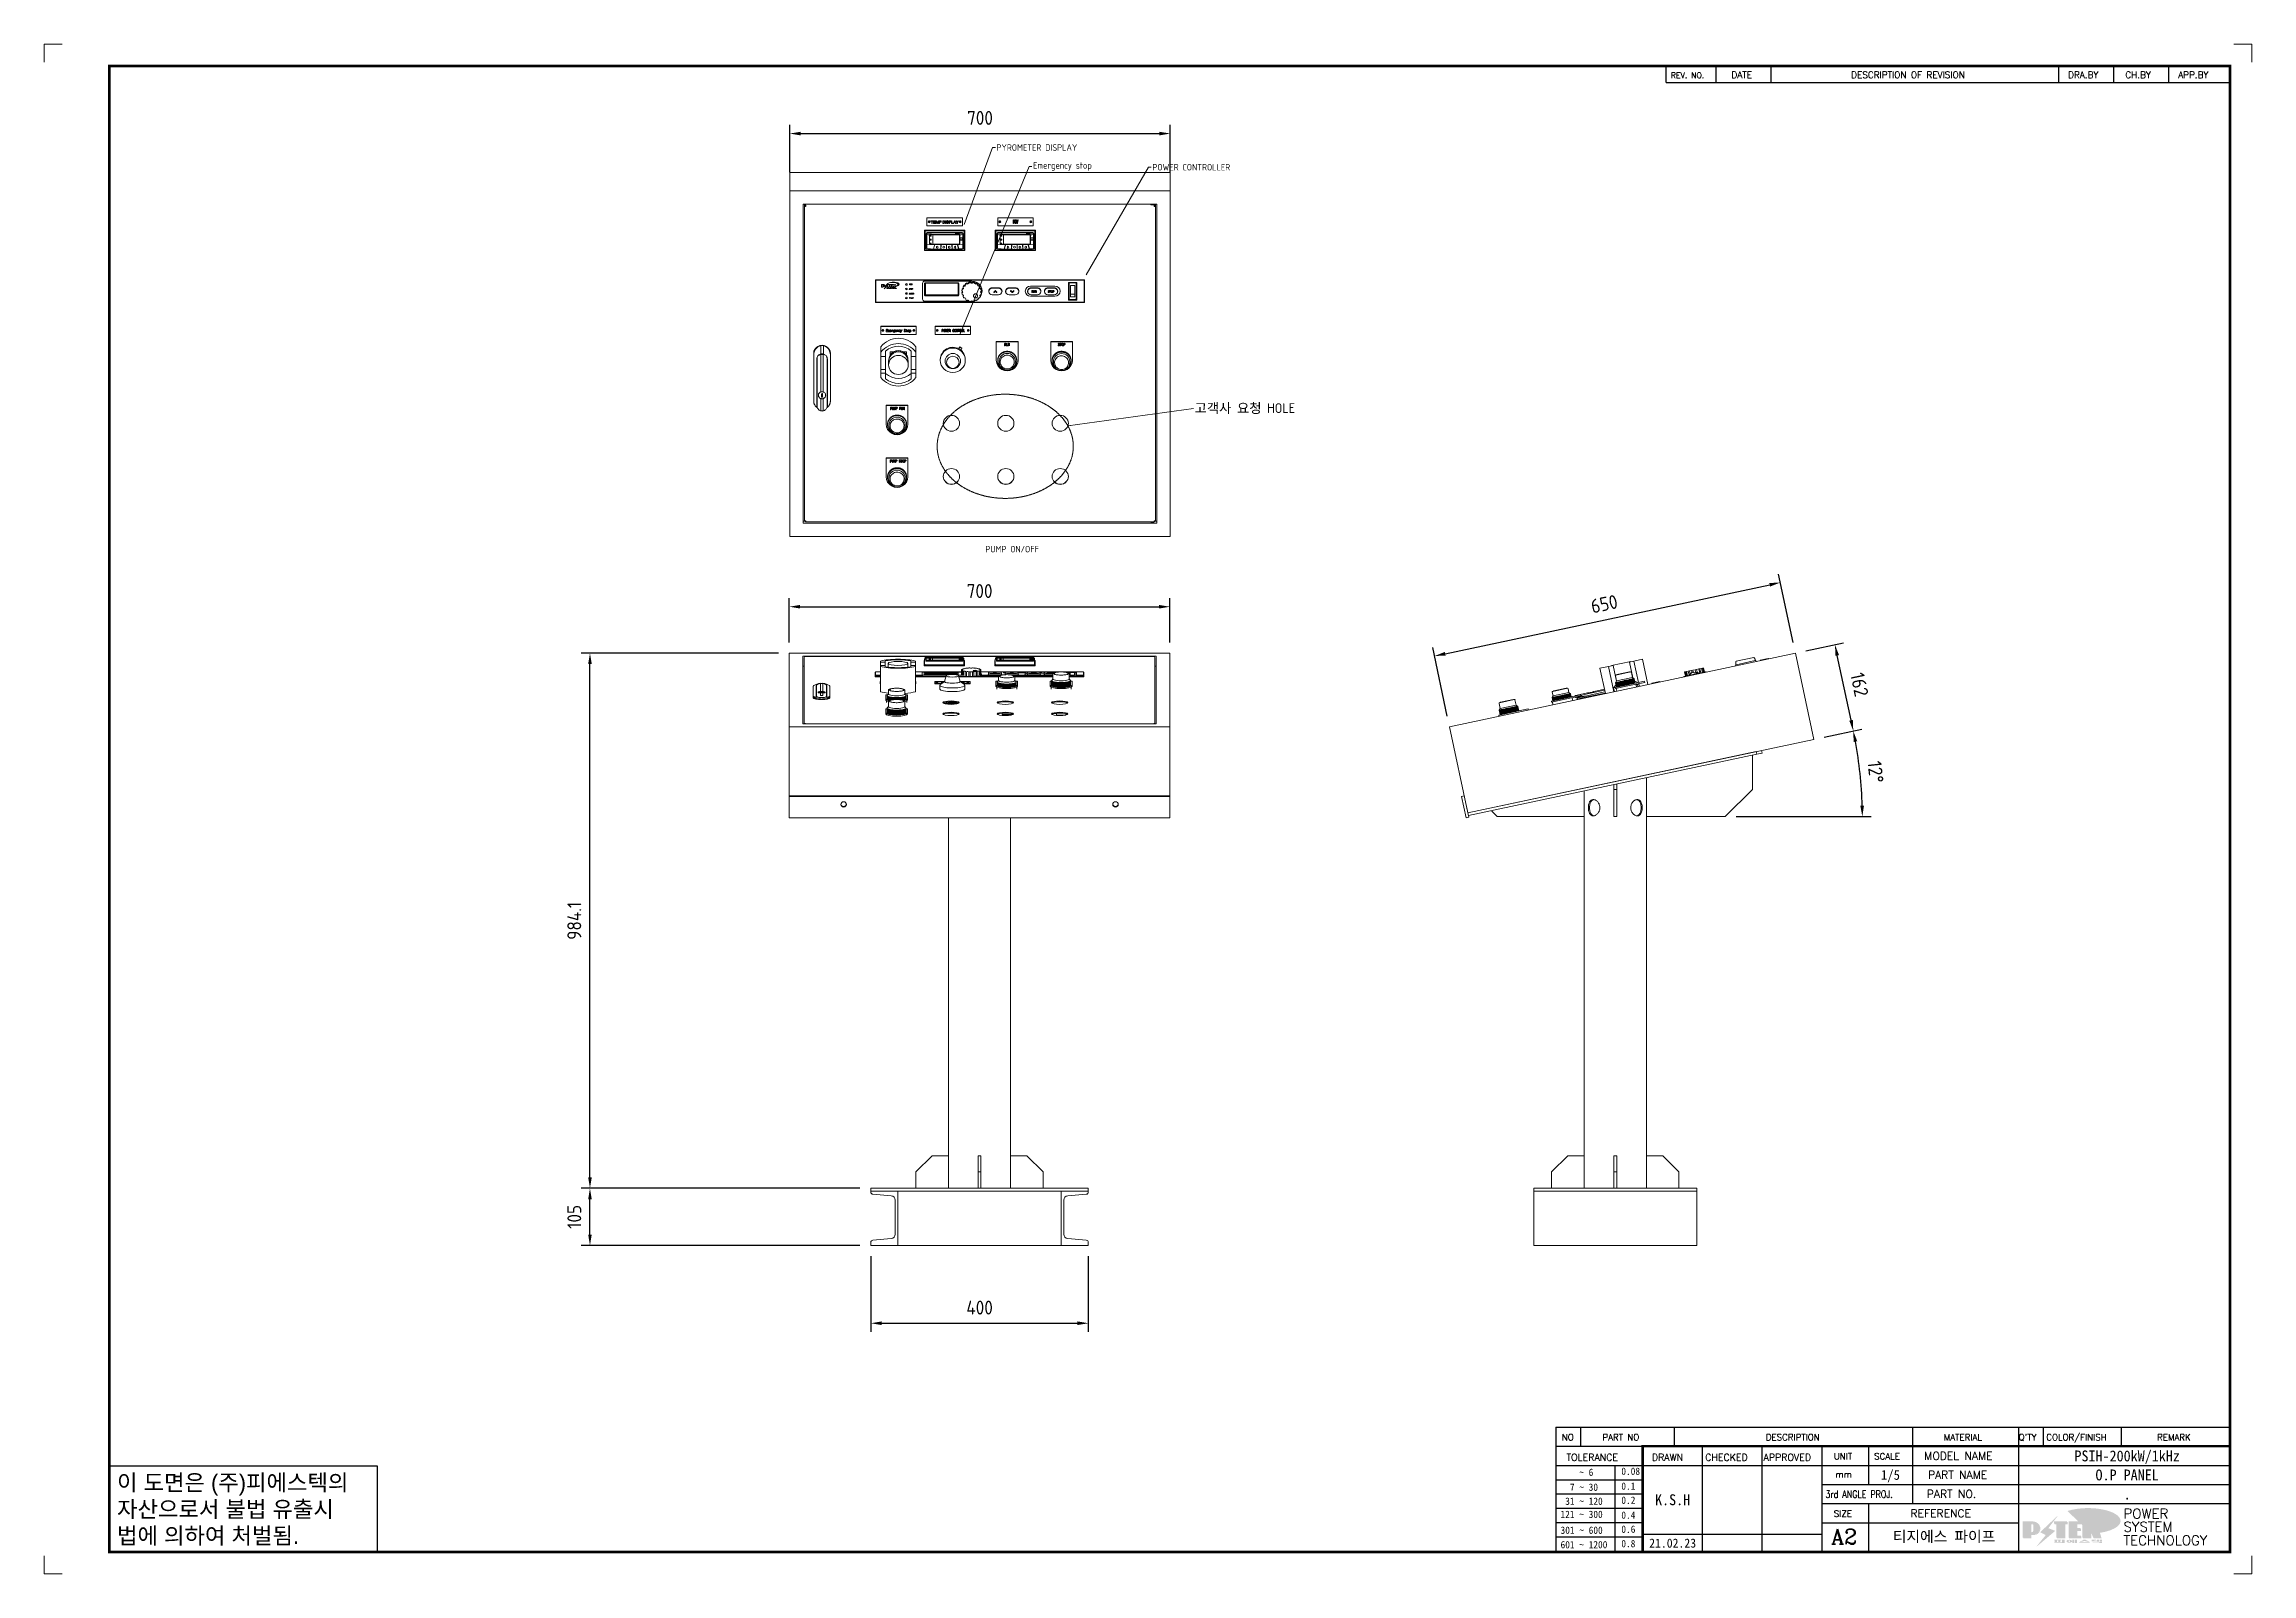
# Model space of a CAD drawing. Header units: millimetres. Extents: x 4969 to 37601, y -771 to 6478.
# Drawn here: x 26813 to 30873, y -769 to 2045 of the extents above; entities that cross this region are included whole.
import ezdxf
from ezdxf.enums import TextEntityAlignment as Align

# ---------------------------------------------------------------- set-up
doc = ezdxf.new("R2010")
doc.units = ezdxf.units.MM
doc.header["$LTSCALE"] = 7
doc.header["$MEASUREMENT"] = 0
doc.linetypes.add('REMOTE_CONTROLBOX$0$DASHED', pattern=[0.2067, 0.1654, -0.0413])
doc.layers.get('0').update_dxf_attribs({"linetype": 'CONTINUOUS'})
doc.layers.get('Defpoints').update_dxf_attribs({"linetype": 'CONTINUOUS'})
doc.layers.add('FORMAT-1', color=7, linetype='CONTINUOUS')
doc.layers.add('line', color=3, linetype='CONTINUOUS')
for name, color, linetype, lineweight in [('REMOTE BOX ASSY(OP)$0$가시적인 것(ISO)', 3, 'CONTINUOUS', 5), ('REMOTE_CONTROLBOX$0$기호(ISO)', 5, 'CONTINUOUS', 5), ('REMOTE_CONTROLBOX$0$스케치 형상(ISO)', 3, 'CONTINUOUS', 5)]:
    doc.layers.add(name, color=color, linetype=linetype, lineweight=lineweight)
doc.styles.add('h1', font='')
doc.styles.add('HAN', font='')
doc.styles.add('RC', font='ROMANC.SHX')
doc.styles.add('REMOTE_CONTROLBOX$0$치수 텍스트_PSTEK_POSCO', font='isocp.shx')
doc.styles.add('ROMANT', font='romant')
doc.styles.get("Standard").update_dxf_attribs({"font": 'ISOCP'})
doc.styles.get('h1').set_extended_font_data('New Gulim')
doc.styles.get('HAN').set_extended_font_data('GulimChe')
doc.dimstyles.new('PS-8', dxfattribs={"dimscale": 8, "dimtxt": 3.2, "dimasz": 2.5, "dimexe": 2, "dimexo": 2.5, "dimgap": 2, "dimtad": 1, "dimtoh": 1, "dimrnd": 0.05, "dimzin": 12, "dimdsep": 46, "dimtxsty": 'Standard', "dimcen": 0, "dimclrt": 2, "dimazin": 3, "dimtfac": 1, "dimtofl": 0, "dimtmove": 0, "dimatfit": 3, "dimfxl": 0, "dimtolj": 1, "dimtzin": 0, "dimarcsym": 0})
doc.dimstyles.new('REMOTE_CONTROLBOX$0$치수_PSTEK_POSCO$7', dxfattribs={"dimscale": 2, "dimtxt": 6, "dimasz": 2.5, "dimexe": 2, "dimexo": 2.5, "dimgap": 1, "dimtad": 1, "dimrnd": 1e-08, "dimdsep": 46, "dimtxsty": 'REMOTE_CONTROLBOX$0$치수 텍스트_PSTEK_POSCO', "dimcen": 0.09, "dimdle": 10, "dimclrd": 7, "dimclre": 7, "dimclrt": 2, "dimadec": 1, "dimazin": 2, "dimtfac": 1, "dimtmove": 0, "dimatfit": 3, "dimfxl": 0, "dimtolj": 1, "dimlwd": -1, "dimlwe": -1, "dimarcsym": 0})

msp = doc.modelspace()

# ---------------------------------------------------------------- texts
at = {"layer": 'REMOTE_CONTROLBOX$0$기호(ISO)', "color": 2, "attachment_point": 4, "style": 'REMOTE_CONTROLBOX$0$치수 텍스트_PSTEK_POSCO'}
for s, insert, char_height, width in [('{\\fISOCP|b0|i0;\\H12.0000;PYROMETER DISPLAY}', (28564.714, 1854.437, -0.01), 18, 171.36116), ('{\\fISOCP|b0|i0;\\H12.0000;Emergency stop}', (28631.929, 1819.722, -0.01), 18, 125.42074), ('{\\fISOCP|b0|i0;\\H12.0000;POWER CONTROLLER}', (28851.522, 1818.222, -0.01), 18, 338.05287), ('{\\fGulim|b0|i0|c129|p50;고객사\\fISOCP|b0|i0|c0|p2; \\fGulim|b0|i0|c129|p50;요청\\fISOCP|b0|i0|c0|p2; HOLE}', (28929.083, 1374.198, -0.01), 18, 338.05287), ('{\\fISOCP|b0|i0;\\H12.0000;PUMP ON/OFF}', (28544.365, 1115.852, -0.01), 12, 109.37307)]:
    msp.add_mtext(s, dxfattribs=dict(at, insert=insert, char_height=char_height, width=width))

# ---------------------------------------------------------------- blocks, each defined once
blk = doc.blocks.new('t2')
for p, q in [((0, 23.82), (73.88, 23.82)), ((0, 23.82), (0, 0)), ((73.88, 23.82), (73.88, 0)), ((0, 0), (73.88, 0))]:
    blk.add_line(p, q)
at = {"color": 1, "style": 'h1'}
for s, p in [('이 도면은 (주)피에스텍의', (2.1, 16.94)), ('자산으로서 불법 유출시', (2.1, 9.61)), ('법에 의하여 처벌됨.', (2.1, 2.28))]:
    blk.add_text(s, height=4.5, dxfattribs=at).set_placement(p)
blk = doc.blocks.new('new LOGO')
at = {"layer": 'line'}
h = blk.add_hatch(color=253, dxfattribs=at)
edge = h.paths.add_edge_path()
edge.add_ellipse((334, 86), major_axis=(-166, 0), ratio=0.39426, start_angle=111.5127, end_angle=334.469)
edge.add_ellipse((314, 81), major_axis=(-154, 0), ratio=0.40699, start_angle=121.3066, end_angle=327.7437, ccw=False)
edge.add_line((394, 28), (395, 26))
h = blk.add_hatch(color=1, dxfattribs=at)
h.paths.add_polyline_path([(41, 16), (54, 16, 1), (54, 83), (0, 83), (0, 0), (41, 0)])
h.paths.add_polyline_path([(41, 28), (41, 72), (44, 72, -0.414214), (55, 61), (55, 39, -0.414214), (44, 28)], flags=16)
h.paths.add_polyline_path([(215, 72), (227, 72), (227, 83), (160, 83), (160, 72), (172, 72), (172, 0), (215, 0)])
h.paths.add_polyline_path([(276, 37), (295, 37), (295, 49), (276, 49), (276, 72), (295, 72), (295, 83), (234, 83), (234, 0), (297, 0), (297, 11), (276, 11)])
h.paths.add_polyline_path([(347, 35), (360, 0), (400, 0), (380, 67), (400, 83), (381, 83), (347, 62), (347, 83), (305, 83), (305, 0), (347, 0)])
h = blk.add_hatch(color=250, dxfattribs=at)
h.paths.add_polyline_path([(44, 69), (47, 69, -0.129793), (52, 68, 0.221832), (44, 72), (41, 72), (41, 28), (44, 28, 0.02048), (44, 28)], flags=17)
h.paths.add_polyline_path([(44, 14), (57, 14, 0.72362), (77, 74, -0.679777), (54, 16), (41, 16), (41, 0), (3, 0), (3, -3), (44, -3)])
h.paths.add_polyline_path([(118, 14), (71, -44), (77, -40), (121, 16), (92, 29), (173, 106), (177, 111), (89, 28)])
h.paths.add_polyline_path([(163, 72), (163, 69), (172, 69), (172, 72)], flags=17)
h.paths.add_polyline_path([(218, 69), (230, 69), (230, 80), (227, 80), (227, 72), (215, 72), (215, 0), (175, 0), (175, -3), (218, -3)])
h.paths.add_polyline_path([(298, 47), (295, 47), (295, 37), (276, 37), (276, 11), (279, 11), (279, 35), (298, 35)])
h.paths.add_polyline_path([(300, 8), (297, 8), (297, 0), (237, 0), (237, -3), (300, -3)])
h.paths.add_polyline_path([(298, 80), (295, 80), (295, 72), (276, 72), (276, 49), (279, 49), (279, 69), (298, 69)])
h.paths.add_polyline_path([(350, 80), (347, 80), (347, 62), (350, 64)])
h.paths.add_polyline_path([(350, 27), (347, 35), (347, 0), (308, 0), (308, -3), (350, -3)])
h.paths.add_polyline_path([(403, 80), (397, 80), (380, 67), (400, 0), (362, 0), (363, -3), (403, -3), (383, 64)])
blk.add_hatch(color=5, dxfattribs=at).paths.add_polyline_path([(166, 35), (131, 49), (180, 113), (92, 29), (121, 16), (74, -43)])
h = blk.add_hatch(color=250, dxfattribs=at)
edge = h.paths.add_edge_path()
edge.add_ellipse((238, -18), major_axis=(-14.3, 0), ratio=0.526336, start_angle=192.2456, end_angle=269.0748)
edge.add_line((238, -10), (238, -10))
edge.add_ellipse((238, -18), major_axis=(-14.3, 0), ratio=0.526336, start_angle=270.9252, end_angle=449.0748)
edge.add_line((238, -25), (238, -25))
edge.add_ellipse((238, -18), major_axis=(-14.3, 0), ratio=0.526336, start_angle=450.9252, end_angle=527.7544)
edge.add_line((252, -19), (254, -19))
edge.add_line((254, -19), (254, -27))
edge.add_line((254, -27), (263, -27))
edge.add_line((263, -27), (263, -10))
edge.add_line((263, -10), (254, -10))
edge.add_line((254, -10), (254, -16))
edge.add_line((254, -16), (252, -16))
h.paths.add_polyline_path([(241, -16), (241, -19, -1), (234, -19), (234, -16, -1)], flags=16)
h.paths.add_polyline_path([(278, -10), (268, -10), (268, -27), (278, -27)])
h.paths.add_polyline_path([(310, -10), (310, -11, -0.157169), (289, -18), (294, -20, 0.128407), (316, -16, 0.128407), (339, -20), (343, -18, -0.157169), (322, -11), (322, -10)])
h.paths.add_polyline_path([(342, -25), (342, -22), (290, -22), (290, -25)])
h.paths.add_polyline_path([(352, -10), (352, -16, 0.414214), (354, -18), (379, -18), (379, -20), (390, -20), (390, -10), (379, -10), (379, -14), (375, -14), (375, -15), (379, -15), (379, -16), (365, -16), (365, -15), (371, -15), (371, -14), (365, -14), (365, -13), (375, -13), (375, -10)])
h.paths.add_polyline_path([(394, -10), (394, -20), (405, -20), (405, -10)])
h.paths.add_polyline_path([(405, -27), (405, -21), (357, -21), (357, -23), (392, -23), (392, -27)])
h.paths.add_polyline_path([(200, -10), (200, -22), (193, -22), (193, -13), (197, -13), (197, -10), (161, -10), (161, -13), (164, -13), (164, -22), (161, -22), (161, -25), (200, -25), (200, -27), (214, -27), (214, -10)])
h.paths.add_polyline_path([(182, -13), (176, -13), (176, -22), (182, -22)], flags=17)
blk = doc.blocks.new('format-2')
at = {"color": 3, "lineweight": 9}
for p, q in [((5, 422), (0, 422)), ((0, 417), (0, 422)), ((604, 422), (609, 422)), ((609, 417), (609, 422)), ((0, 5), (0, 0)), ((5, 0), (0, 0)), ((604, 0), (609, 0)), ((609, 5), (609, 0))]:
    blk.add_line(p, q, dxfattribs=at)
at = {"color": 180}
for p, q in [((447.47, 411.45), (447.47, 416)), ((461.21, 411.45), (461.21, 416)), ((476.44, 411.45), (476.44, 416)), ((555.72, 411.45), (555.72, 416)), ((570.95, 411.45), (570.95, 416)), ((586.11, 411.45), (586.11, 416)), ((447.47, 411.45), (603, 411.45)), ((417, 40.49), (603, 40.49)), ((417, 40.49), (417, 6)), ((423.79, 40.49), (423.79, 35.21)), ((449.74, 35.21), (449.74, 40.49)), ((515.4, 40.49), (515.4, 35.21)), ((544.61, 40.49), (544.61, 35.21)), ((551.43, 40.49), (551.43, 35.21)), ((572.98, 40.49), (572.98, 35.21)), ((417, 35.21), (440.98, 35.21)), ((457.46, 6), (457.46, 35.21)), ((473.95, 6), (473.95, 35.21)), ((490.44, 6), (490.44, 35.21)), ((503.22, 35.21), (503.22, 24.65)), ((515.4, 35.21), (515.4, 19.37)), ((544.61, 35.21), (544.61, 6)), ((417, 29.93), (440.98, 29.93)), ((417, 25.98), (440.98, 25.98)), ((433.39, 6.23), (433.39, 29.93)), ((440.98, 29.93), (603, 29.93)), ((490.44, 24.65), (603, 24.65)), ((417, 22.03), (440.98, 22.03)), ((490.44, 19.37), (603, 19.37)), ((503.22, 19.37), (503.22, 6)), ((417, 18.08), (440.98, 18.08)), ((417, 14.13), (440.98, 14.13)), ((490.44, 14.09), (544.61, 14.09)), ((417, 10.18), (440.98, 10.18)), ((440.98, 10.95), (490.44, 10.95))]:
    blk.add_line(p, q, dxfattribs=at)
at = {"color": 7, "const_width": 0.7}
blk.add_lwpolyline([(440.98, 6), (440.98, 35.21), (603, 35.21)], dxfattribs=at)
at = {"layer": 'FORMAT-1', "color": 7, "const_width": 0.7}
blk.add_lwpolyline([(18, 6), (18, 416), (603, 416), (603, 6)], close=True, dxfattribs=at)
blk.add_blockref('t2', (18, 6))
at = {"xscale": 0.05400000000008731, "yscale": 0.05400000000008731, "zscale": 0.05400000000008731}
blk.add_blockref('new LOGO', (545.79, 9.96), dxfattribs=at)
at = {"color": 2}
for s, height, style, p in [('REV. NO.', 1.56, 'RC', (448.73, 412.65)), ('DATE', 1.788, 'RC', (465.45, 412.64)), ('DESCRIPTION OF REVISION', 1.7875, 'RC', (498.48, 412.64)), ('DRA.BY', 1.788, 'RC', (558.33, 412.64)), ('CH.BY', 1.788, 'RC', (574.09, 412.64)), ('APP.BY', 1.788, 'RC', (588.68, 412.64)), ('NO', 1.742, 'RC', (418.66, 36.83)), ('PART NO', 1.742, 'RC', (429.86, 36.83)), ('DESCRIPTION', 1.7424, 'RC', (474.93, 36.83)), ('MATERIAL', 1.742, 'RC', (524.02, 36.83)), ("Q'TY", 1.742, 'RC', (544.67, 36.83)), ('COLOR/FINISH', 1.7424, 'RC', (552.3, 36.83)), ('REMARK', 1.742, 'RC', (582.87, 36.83)), (' TOLERANCE', 1.9, 'RC', (418.61, 31.22)), ('DRAWN', 1.9, 'RC', (443.5, 31.22)), ('CHECKED', 1.9, 'RC', (458.21, 31.22)), ('APPROVED', 1.9, 'RC', (474.3, 31.22)), ('UNIT', 1.742, 'RC', (493.69, 31.55)), ('SCALE', 1.742, 'RC', (504.82, 31.55)), ('MODEL NAME', 2.178, 'RC', (518.62, 31.46)), ('  7 ~ 30', 2, 'HAN', (418.3, 22.91)), ('    ~ 6', 2, 'HAN', (418.3, 27.03)), ('0.08', 2, 'HAN', (435.07, 27.31)), ('0.1', 2, 'HAN', (435.07, 23.2)), ('mm', 1.742, 'RC', (494.17, 26.56)), ('PART NAME', 2.178, 'RC', (519.67, 26.24)), (' 31 ~ 120', 2, 'HAN', (418.3, 19.04)), ('0.2', 2, 'HAN', (435.07, 19.32)), ('PART NO.', 2.178, 'RC', (519.34, 20.96)), ('301 ~ 600', 2, 'HAN', (418.3, 11.04)), ('121 ~ 300', 2, 'HAN', (418.3, 15.42)), ('0.4', 2, 'HAN', (435.07, 15.2)), ('0.6', 2, 'HAN', (435.07, 11.32)), ('SIZE', 1.742, 'RC', (493.69, 15.72)), ('REFERENCE', 2.178, 'RC', (514.84, 15.61)), ('601 ~ 1200', 2, 'HAN', (418.3, 7.05)), ('0.8', 2, 'HAN', (435.07, 7.33))]:
    blk.add_text(s, height=height, dxfattribs=dict(at, style=style)).set_placement(p)
at = {"color": 2, "style": 'RC', "width": 0.8}
blk.add_text('3rd ANGLE PROJ.', height=2, dxfattribs=at).set_placement((491.37, 20.97))
at = {"color": 2, "lineweight": 30, "style": 'RC'}
blk.add_text('A2', height=4.182, dxfattribs=at).set_placement((492.93, 8.17))
at = {"style": 'ROMANT'}
for s, p in [('POWER', (573.59, 15.27)), ('SYSTEM', (573.59, 11.63)), ('TECHNOLOGY', (573.59, 7.87))]:
    blk.add_text(s, height=2.7, dxfattribs=at).set_placement(p)
at = {"style": 'HAN'}
for tag, height, p in [('MODEL-NAME', 3, (574.6, 32.53)), ('SCALE', 2.7, (509.31, 27.29)), ('PART-NAME', 3, (574.6, 27.29)), ('DRA-BY', 3, (449.22, 20.44)), ('CH-BY', 3, (465.71, 20.44)), ('APP-BY', 3, (482.2, 20.44)), ('PART-NO', 3, (574.6, 22.01)), ('DRA-DATE', 2.5, (449.22, 8.48)), ('CH-DATE', 2.5, (465.71, 8.48)), ('APP-DATE', 2.5, (482.2, 8.48)), ('관련업체명', 3, (524.09, 10.29))]:
    blk.add_attdef(tag, text='', height=height, dxfattribs=at).set_placement(p, align=Align.MIDDLE_CENTER)
blk = doc.blocks.new('*D197')
at = {"color": 0, "lineweight": -2}
for p, q in [((28184.5, 1809), (28184.5, 1896.1)), ((28204.5, 1880.1), (28864.5, 1880.1)), ((28884.5, 1809), (28884.5, 1896.1))]:
    blk.add_line(p, q, dxfattribs=at)
at = {"color": 0}
for points in [[(28204.5, 1883.4), (28204.5, 1876.8), (28184.5, 1880.1)], [(28864.5, 1883.4), (28864.5, 1876.8), (28884.5, 1880.1)]]:
    blk.add_solid(points, dxfattribs=at)
at = {"layer": 'Defpoints', "color": 0}
for p in [(28884.5, 1880.1), (28184.5, 1789), (28884.5, 1789)]:
    blk.add_point(p, dxfattribs=at)
at = {"color": 2, "insert": (28534.5, 1908.9), "char_height": 25.6, "attachment_point": 5}
blk.add_mtext('\\A1;700', dxfattribs=at)
blk = doc.blocks.new('*D230')
at = {"color": 0, "lineweight": -2}
for p, q in [((28313.7, -59.7), (27801.2, -59.7)), ((27817.2, -144.7), (27817.2, -79.7)), ((28313.7, -164.7), (27801.2, -164.7))]:
    blk.add_line(p, q, dxfattribs=at)
at = {"color": 0}
for points in [[(27813.9, -79.7), (27820.5, -79.7), (27817.2, -59.7)], [(27813.9, -144.7), (27820.5, -144.7), (27817.2, -164.7)]]:
    blk.add_solid(points, dxfattribs=at)
at = {"layer": 'Defpoints', "color": 0}
for p in [(27817.2, -59.7), (28333.7, -59.7), (28333.7, -164.7)]:
    blk.add_point(p, dxfattribs=at)
at = {"color": 2, "insert": (27788.4, -112.2), "char_height": 25.6, "attachment_point": 5, "rotation": 90}
blk.add_mtext('\\A1;105', dxfattribs=at)
blk = doc.blocks.new('*D231')
at = {"color": 0, "lineweight": -2}
for p, q in [((28163.7, 924.4), (27801.2, 924.4)), ((27817.2, -39.7), (27817.2, 904.4)), ((28313.7, -59.7), (27801.2, -59.7))]:
    blk.add_line(p, q, dxfattribs=at)
at = {"color": 0}
for points in [[(27813.9, 904.4), (27820.5, 904.4), (27817.2, 924.4)], [(27813.9, -39.7), (27820.5, -39.7), (27817.2, -59.7)]]:
    blk.add_solid(points, dxfattribs=at)
at = {"layer": 'Defpoints', "color": 0}
for p in [(27817.2, 924.4), (28183.7, 924.4), (28333.7, -59.7)]:
    blk.add_point(p, dxfattribs=at)
at = {"color": 2, "insert": (27788.4, 432.3), "char_height": 25.6, "attachment_point": 5, "rotation": 90}
blk.add_mtext('\\A1;984.1', dxfattribs=at)
blk = doc.blocks.new('*D232')
at = {"color": 0, "lineweight": -2}
for p, q in [((28333.7, -184.7), (28333.7, -323.9)), ((28733.7, -184.7), (28733.7, -323.9)), ((28353.7, -307.9), (28713.7, -307.9))]:
    blk.add_line(p, q, dxfattribs=at)
at = {"color": 0}
for points in [[(28353.7, -304.5), (28353.7, -311.2), (28333.7, -307.9)], [(28713.7, -304.5), (28713.7, -311.2), (28733.7, -307.9)]]:
    blk.add_solid(points, dxfattribs=at)
at = {"layer": 'Defpoints', "color": 0}
for p in [(28333.7, -164.7), (28733.7, -164.7), (28733.7, -307.9)]:
    blk.add_point(p, dxfattribs=at)
at = {"color": 2, "insert": (28533.7, -279.1), "char_height": 25.6, "attachment_point": 5}
blk.add_mtext('\\A1;400', dxfattribs=at)
blk = doc.blocks.new('*D233')
at = {"color": 0, "lineweight": -2}
for p, q in [((28183.7, 944.4), (28183.7, 1025.9)), ((28883.7, 944.4), (28883.7, 1025.9)), ((28203.7, 1009.9), (28863.7, 1009.9))]:
    blk.add_line(p, q, dxfattribs=at)
at = {"color": 0}
for points in [[(28203.7, 1013.2), (28203.7, 1006.6), (28183.7, 1009.9)], [(28863.7, 1013.2), (28863.7, 1006.6), (28883.7, 1009.9)]]:
    blk.add_solid(points, dxfattribs=at)
at = {"layer": 'Defpoints', "color": 0}
for p in [(28883.7, 1009.9), (28183.7, 924.4), (28883.7, 924.4)]:
    blk.add_point(p, dxfattribs=at)
at = {"color": 2, "insert": (28533.7, 1038.7), "char_height": 25.6, "attachment_point": 5}
blk.add_mtext('\\A1;700', dxfattribs=at)
blk = doc.blocks.new('A$C412F5AA7')
at = {"layer": 'REMOTE BOX ASSY(OP)$0$가시적인 것(ISO)'}
for p, q in [((-454.7, 954), (181.1, 1089.1)), ((-162.4, 1064.8), (-178.2, 1061.4)), ((-168.3, 1014.8), (-178.2, 1061.4)), ((-162.4, 1064.8), (-154.2, 1066.5)), ((-152.5, 1018.2), (-162.4, 1064.8)), ((-156.8, 1066.6), (-121.6, 1074.1)), ((-156.8, 1066.6), (-156.6, 1066)), ((-148.1, 1037.6), (-154.2, 1066.5)), ((-123.9, 1072.9), (-115.7, 1074.7)), ((-123.9, 1072.9), (-117.7, 1044.1)), ((-121.6, 1074.1), (-121.4, 1073.5)), ((-99.9, 1078), (-115.7, 1074.7)), ((-107.3, 1035.1), (-115.7, 1074.7)), ((-90, 1031.5), (-99.9, 1078)), ((-19, 1055.4), (-15.9, 1056)), ((-15.9, 1056), (-13.8, 1056.5)), ((-15.9, 1056), (-14.3, 1048.5)), ((-13.8, 1056.5), (-9.7, 1057.3)), ((-12.5, 1050.7), (-13.8, 1056.5)), ((-9.7, 1057.3), (-7.2, 1057.9)), ((-9.7, 1057.3), (-8.9, 1053.7)), ((-7.2, 1057.9), (-2.9, 1058.8)), ((-6.2, 1053), (-7.2, 1057.9)), ((-2.9, 1058.8), (-0.4, 1059.3)), ((-2.9, 1058.8), (-1.8, 1053.7)), ((-0.4, 1059.3), (3.6, 1060.2)), ((0.7, 1054.2), (-0.4, 1059.3)), ((3.6, 1060.2), (5.7, 1060.6)), ((3.6, 1060.2), (5.2, 1052.7)), ((5.7, 1060.6), (8.8, 1061.3)), ((7.4, 1053.1), (5.7, 1060.6)), ((8.8, 1061.3), (10.2, 1061.6)), ((8.8, 1061.3), (10.4, 1053.7)), ((10.2, 1061.6), (11.9, 1061.9)), ((11.9, 1053.8), (10.2, 1061.6)), ((11.9, 1061.9), (12.3, 1062)), ((11.9, 1061.9), (13.5, 1054.1)), ((14, 1054.2), (12.3, 1062)), ((71.2, 1067.8), (72.2, 1068)), ((71.2, 1067.8), (71.6, 1065.8)), ((71.7, 1070.4), (72.2, 1068)), ((107.4, 1075.5), (72.2, 1068)), ((104.6, 1081), (72.5, 1074.2)), ((107.4, 1075.5), (106.9, 1077.9)), ((107.4, 1075.5), (108.4, 1075.7)), ((108.8, 1073.7), (108.4, 1075.7)), ((116.7, 1076.4), (131.3, 1079.6)), ((116.7, 1076.4), (116.9, 1075.5)), ((131.3, 1079.6), (131.5, 1078.6)), ((214.8, 930.6), (181.1, 1089.1)), ((-264.5, 1010.8), (-266, 1017.7)), ((-237.8, 1024.7), (-265.2, 1018.9)), ((-235.2, 1017.1), (-264.5, 1010.8)), ((-263.2, 1019.8), (-240.1, 1024.7)), ((-235.2, 1017.1), (-236.7, 1023.9)), ((-235.2, 1017.1), (-232.1, 1014.7)), ((-201.4, 1016.3), (-223.3, 1011.6)), ((-169.6, 1021), (-206.4, 1013.1)), ((-169, 1018), (-205.7, 1010.2)), ((-168.5, 1015.8), (-205.2, 1008)), ((-170, 1022.9), (-188.7, 1019)), ((-148.6, 1030.7), (-153.1, 1025.2)), ((-150.2, 1025.9), (-153.1, 1025.2)), ((-151.6, 1018.4), (-153.1, 1025.2)), ((-150.2, 1026), (-130.6, 1030.1)), ((-150.2, 1026), (-149.8, 1024)), ((-149.8, 1024), (-130.2, 1028.2)), ((-147.7, 1038.3), (-149.7, 1047.6)), ((-147.7, 1038.3), (-149.5, 1034.8)), ((-147.7, 1026.5), (-149.5, 1034.8)), ((-147.7, 1026.5), (-149.5, 1034.8)), ((-147.7, 1026.5), (-149.5, 1034.8)), ((-147.6, 1026.5), (-149.4, 1034.8)), ((-147.6, 1026.5), (-149.3, 1034.8)), ((-147.5, 1026.5), (-149.2, 1034.8)), ((-147.4, 1026.5), (-149.1, 1034.9)), ((-147.2, 1026.6), (-149, 1034.9)), ((-121.5, 1054.6), (-148.9, 1048.8)), ((-147.1, 1026.6), (-148.8, 1034.9)), ((-146.9, 1026.6), (-148.7, 1035)), ((-146.7, 1026.7), (-148.5, 1035)), ((-146.5, 1026.7), (-148.3, 1035)), ((-147.2, 1019.3), (-148.3, 1024.3)), ((-148.1, 1037.7), (-148, 1037.8)), ((-146.3, 1026.8), (-148, 1035.1)), ((-146, 1026.8), (-147.8, 1035.2)), ((-118.4, 1044.6), (-147.7, 1038.3)), ((-145.7, 1026.9), (-147.5, 1035.2)), ((-145.4, 1027), (-147.2, 1035.3)), ((-146.9, 1049.8), (-123.8, 1054.7)), ((-145.1, 1027), (-146.9, 1035.3)), ((-144.8, 1027.1), (-146.6, 1035.4)), ((-144.5, 1027.2), (-146.2, 1035.5)), ((-144.1, 1027.2), (-145.9, 1035.6)), ((-143.7, 1027.3), (-145.5, 1035.6)), ((-143.3, 1027.4), (-145.1, 1035.7)), ((-142.9, 1027.5), (-144.7, 1035.8)), ((-142.5, 1027.6), (-144.3, 1035.9)), ((-142.1, 1027.7), (-143.8, 1036)), ((-141.6, 1027.8), (-143.4, 1036.1)), ((-141.2, 1027.9), (-143, 1036.6)), ((-141.2, 1027.9), (-142.9, 1036.2)), ((-140.7, 1028), (-142.6, 1036.7)), ((-140.7, 1028), (-142.4, 1036.3)), ((-140.2, 1028.1), (-142.1, 1036.8)), ((-140.2, 1028.1), (-142, 1036.4)), ((-139.8, 1028.2), (-141.6, 1036.9)), ((-139.7, 1028.2), (-141.5, 1036.5)), ((-139.3, 1028.3), (-141.1, 1037)), ((-139.2, 1028.3), (-140.9, 1036.6)), ((-138.8, 1028.4), (-140.6, 1037.1)), ((-138.7, 1028.4), (-140.4, 1036.7)), ((-138.2, 1028.5), (-140.1, 1037.2)), ((-138.1, 1028.5), (-139.9, 1036.8)), ((-137.7, 1028.6), (-139.6, 1037.3)), ((-137.6, 1028.6), (-139.4, 1036.9)), ((-137.2, 1028.7), (-139, 1037.5)), ((-137, 1028.7), (-138.8, 1037.1)), ((-136.6, 1028.8), (-138.5, 1037.6)), ((-136.5, 1028.9), (-138.2, 1037.2)), ((-136.1, 1028.9), (-137.9, 1037.7)), ((-135.9, 1029), (-137.7, 1037.3)), ((-135.5, 1029.1), (-137.4, 1037.8)), ((-135.3, 1029.1), (-137.1, 1037.4)), ((-135, 1029.2), (-136.8, 1037.9)), ((-134.8, 1029.2), (-136.5, 1037.5)), ((-134.4, 1029.3), (-136.3, 1038.1)), ((-134.2, 1029.4), (-135.9, 1037.7)), ((-133.8, 1029.4), (-135.7, 1038.2)), ((-133.6, 1029.5), (-135.4, 1037.8)), ((-133.2, 1029.6), (-135.1, 1038.3)), ((-133, 1029.6), (-134.8, 1037.9)), ((-132.7, 1029.7), (-134.5, 1038.4)), ((-132.4, 1029.7), (-134.2, 1038)), ((-132.1, 1029.8), (-133.9, 1038.5)), ((-131.8, 1029.9), (-133.6, 1038.2)), ((-131.5, 1029.9), (-133.4, 1038.7)), ((-131.2, 1030), (-133, 1038.3)), ((-130.9, 1030), (-132.8, 1038.8)), ((-130.6, 1030.1), (-132.4, 1038.4)), ((-130.3, 1030.2), (-132.2, 1038.9)), ((-130, 1030.2), (-131.8, 1038.5)), ((-129.7, 1030.3), (-131.6, 1039)), ((-129.4, 1030.4), (-131.2, 1038.7)), ((-129.2, 1030.4), (-131, 1039.2)), ((-128.8, 1030.5), (-130.6, 1038.8)), ((-96.4, 1037.4), (-130.6, 1030.1)), ((-128.6, 1030.5), (-130.4, 1039.3)), ((-96, 1035.4), (-130.2, 1028.2)), ((-128.2, 1030.6), (-130, 1038.9)), ((-128, 1030.7), (-129.9, 1039.4)), ((-127.6, 1030.7), (-129.4, 1039.1)), ((-127.4, 1030.8), (-129.3, 1039.5)), ((-127.1, 1030.9), (-128.8, 1039.2)), ((-126.8, 1030.9), (-128.7, 1039.7)), ((-126.5, 1031), (-128.2, 1039.3)), ((-126.3, 1031), (-128.1, 1039.8)), ((-125.9, 1031.1), (-127.7, 1039.4)), ((-125.7, 1031.2), (-127.6, 1039.9)), ((-125.3, 1031.2), (-127.1, 1039.5)), ((-125.2, 1031.3), (-127, 1040)), ((-124.6, 1031.4), (-126.5, 1040.1)), ((-124.8, 1031.4), (-126.5, 1039.7)), ((-124.2, 1031.5), (-126, 1039.8)), ((-124.1, 1031.5), (-125.9, 1040.2)), ((-123.5, 1031.6), (-125.4, 1040.4)), ((-123.7, 1031.6), (-125.4, 1039.9)), ((-123, 1031.7), (-124.9, 1040.5)), ((-123.1, 1031.7), (-124.9, 1040)), ((-122.6, 1031.8), (-124.4, 1040.1)), ((-122.5, 1031.8), (-124.3, 1040.6)), ((-122, 1031.9), (-123.8, 1040.7)), ((-122.1, 1031.9), (-123.8, 1040.2)), ((-121.5, 1032.1), (-123.3, 1040.8)), ((-121.6, 1032), (-123.3, 1040.4)), ((-121, 1032.2), (-122.9, 1040.9)), ((-121, 1032.1), (-122.8, 1040.5)), ((-120.5, 1032.3), (-122.4, 1041)), ((-120.6, 1032.2), (-122.3, 1040.6)), ((-120.1, 1032.4), (-121.9, 1041.1)), ((-120.1, 1032.3), (-121.8, 1040.7)), ((-119.6, 1032.4), (-121.4, 1040.8)), ((-119.2, 1032.5), (-120.9, 1040.9)), ((-118.7, 1032.6), (-120.5, 1041)), ((-118.4, 1044.6), (-120.3, 1053.9)), ((-118.3, 1032.7), (-120.1, 1041)), ((-117.9, 1032.8), (-119.7, 1041.1)), ((-117.5, 1032.9), (-119.3, 1041.2)), ((-117.1, 1033), (-118.9, 1041.3)), ((-116.8, 1033.1), (-118.5, 1041.4)), ((-118.4, 1044.6), (-115.3, 1042.1)), ((-116.4, 1033.1), (-118.2, 1041.4)), ((-117.9, 1044.2), (-117.8, 1044.2)), ((-116.1, 1033.2), (-117.9, 1041.5)), ((-115.8, 1033.3), (-117.6, 1041.6)), ((-115.5, 1033.3), (-117.3, 1041.6)), ((-115.2, 1033.4), (-117, 1041.7)), ((-115, 1033.4), (-116.8, 1041.7)), ((-114.7, 1033.5), (-116.5, 1041.8)), ((-114.5, 1033.5), (-116.3, 1041.8)), ((-114.3, 1033.6), (-116.1, 1041.9)), ((-114.2, 1033.6), (-115.9, 1041.9)), ((-114, 1033.6), (-115.8, 1042)), ((-113.9, 1033.7), (-115.6, 1042)), ((-113.8, 1033.7), (-115.5, 1042)), ((-113.7, 1033.7), (-115.4, 1042)), ((-113.6, 1033.7), (-115.4, 1042)), ((-113.5, 1033.7), (-115.3, 1042.1)), ((-115.3, 1042.1), (-113.5, 1033.7)), ((-113.5, 1033.7), (-115.3, 1042.1)), ((-114.4, 1038), (-108.2, 1034.9)), ((-111, 1027), (-112.1, 1032)), ((-111.7, 1031), (-111.6, 1031)), ((-110.8, 1027.1), (-111.7, 1031)), ((-111.6, 1031), (-109.2, 1031.5)), ((-110.8, 1027.1), (-111.6, 1031)), ((-109.2, 1031.5), (-106.5, 1032.1)), ((-108.3, 1027.6), (-109.2, 1031.5)), ((-107.5, 1031.9), (-107.7, 1032.9)), ((-106.6, 1032), (-106.9, 1033.1)), ((-105.7, 1028.2), (-106.5, 1032.1)), ((-96.4, 1037.4), (-96, 1035.4)), ((-82.9, 1034), (-68.2, 1037.1)), ((-82.9, 1034), (-82.7, 1033)), ((-68.2, 1037.1), (-68, 1036.2)), ((-23.9, 1046.1), (-23.1, 1046.3)), ((-23.9, 1046.1), (-23.8, 1045.6)), ((-13.1, 1048.4), (-23.1, 1046.3)), ((-22.6, 1054.6), (-22.1, 1054.7)), ((-22.6, 1054.6), (-20.9, 1046.8)), ((-22.6, 1054.6), (-22.6, 1054.6)), ((-21, 1046.8), (-22.6, 1054.6)), ((-22.1, 1054.7), (-20.4, 1055.1)), ((-20.4, 1046.9), (-22.1, 1054.7)), ((-18.9, 1047.2), (-22.1, 1046.5)), ((-22.1, 1046.5), (-22.1, 1046.5)), ((-20.4, 1055.1), (-19, 1055.4)), ((-20.4, 1055.1), (-18.8, 1047.4)), ((-17.4, 1047.8), (-19, 1055.4)), ((11.1, 1053.9), (-18.5, 1047.6)), ((-13.1, 1048.5), (16, 1054.6)), ((-13.1, 1048.5), (-13.1, 1048.4)), ((2, 1054.5), (-5.5, 1052.9)), ((2.4, 1052.5), (2, 1054.5)), ((16.8, 1054.8), (16, 1054.6)), ((16.8, 1054.8), (16.9, 1054.2)), ((-364.3, 975.2), (-344.8, 979.4)), ((-364.3, 975.2), (-363.9, 973.3)), ((-361.8, 987.6), (-363.8, 996.9)), ((-361.8, 987.6), (-363.6, 984.1)), ((-361.9, 975.7), (-363.6, 984.1)), ((-361.9, 975.7), (-363.6, 984.1)), ((-361.8, 975.7), (-363.6, 984.1)), ((-361.8, 975.8), (-363.5, 984.1)), ((-361.7, 975.8), (-363.5, 984.1)), ((-361.6, 975.8), (-363.4, 984.1)), ((-361.5, 975.8), (-363.3, 984.1)), ((-361.4, 975.8), (-363.1, 984.2)), ((-335.7, 1003.9), (-363, 998.1)), ((-361.2, 975.9), (-363, 984.2)), ((-361, 975.9), (-362.8, 984.2)), ((-360.8, 976), (-362.6, 984.3)), ((-360.6, 976), (-362.4, 984.3)), ((-360.4, 976.1), (-362.2, 984.4)), ((-360.1, 976.1), (-361.9, 984.4)), ((-332.5, 993.8), (-361.8, 987.6)), ((-359.9, 976.2), (-361.6, 984.5)), ((-359.6, 976.2), (-361.3, 984.5)), ((-361, 999), (-337.9, 1003.9)), ((-359.3, 976.3), (-361, 984.6)), ((-358.9, 976.4), (-360.7, 984.7)), ((-358.6, 976.4), (-360.4, 984.8)), ((-358.2, 976.5), (-360, 984.8)), ((-357.9, 976.6), (-359.6, 984.9)), ((-357.5, 976.7), (-359.2, 985)), ((-357.1, 976.8), (-358.8, 985.1)), ((-356.6, 976.9), (-358.4, 985.2)), ((-356.2, 976.9), (-358, 985.3)), ((-355.8, 977), (-357.5, 985.4)), ((-355.3, 977.1), (-357.2, 985.9)), ((-355.3, 977.1), (-357.1, 985.5)), ((-354.8, 977.2), (-356.7, 986)), ((-354.8, 977.2), (-356.6, 985.6)), ((-354.4, 977.3), (-356.2, 986.1)), ((-354.3, 977.3), (-356.1, 985.7)), ((-353.9, 977.4), (-355.7, 986.2)), ((-353.8, 977.5), (-355.6, 985.8)), ((-353.4, 977.5), (-355.2, 986.3)), ((-353.3, 977.6), (-355.1, 985.9)), ((-352.9, 977.7), (-354.7, 986.4)), ((-352.8, 977.7), (-354.6, 986)), ((-352.4, 977.8), (-354.2, 986.5)), ((-352.3, 977.8), (-354, 986.1)), ((-351.8, 977.9), (-353.7, 986.6)), ((-351.7, 977.9), (-353.5, 986.2)), ((-351.3, 978), (-353.2, 986.7)), ((-351.2, 978), (-352.9, 986.3)), ((-350.8, 978.1), (-352.6, 986.8)), ((-350.6, 978.1), (-352.4, 986.4)), ((-350.2, 978.2), (-352.1, 987)), ((-350, 978.3), (-351.8, 986.6)), ((-349.7, 978.3), (-351.5, 987.1)), ((-349.5, 978.4), (-351.2, 986.7)), ((-349.1, 978.5), (-351, 987.2)), ((-348.9, 978.5), (-350.7, 986.8)), ((-348.5, 978.6), (-350.4, 987.3)), ((-348.3, 978.6), (-350.1, 986.9)), ((-348, 978.7), (-349.8, 987.4)), ((-347.7, 978.7), (-349.5, 987.1)), ((-347.4, 978.8), (-349.2, 987.6)), ((-347.1, 978.9), (-348.9, 987.2)), ((-346.8, 978.9), (-348.7, 987.7)), ((-346.5, 979), (-348.3, 987.3)), ((-346.2, 979.1), (-348.1, 987.8)), ((-345.9, 979.1), (-347.7, 987.4)), ((-345.6, 979.2), (-347.5, 987.9)), ((-345.4, 979.3), (-347.1, 987.6)), ((-345, 979.3), (-346.9, 988.1)), ((-344.8, 979.4), (-346.5, 987.7)), ((-344.5, 979.4), (-346.3, 988.2)), ((-344.2, 979.5), (-345.9, 987.8)), ((-343.9, 979.6), (-345.7, 988.3)), ((-343.6, 979.6), (-345.3, 987.9)), ((-343.3, 979.7), (-345.1, 988.4)), ((-310.5, 986.7), (-344.8, 979.4)), ((-343, 979.8), (-344.7, 988.1)), ((-342.7, 979.8), (-344.6, 988.6)), ((-342.4, 979.9), (-344.1, 988.2)), ((-342.1, 979.9), (-344, 988.7)), ((-341.8, 980), (-343.5, 988.3)), ((-341.6, 980.1), (-343.4, 988.8)), ((-341.2, 980.1), (-343, 988.5)), ((-341, 980.2), (-342.8, 988.9)), ((-340.6, 980.3), (-342.4, 988.6)), ((-340.4, 980.3), (-342.3, 989)), ((-340, 980.4), (-341.8, 988.7)), ((-339.8, 980.4), (-341.7, 989.2)), ((-339.3, 980.5), (-341.2, 989.3)), ((-339.5, 980.5), (-341.2, 988.8)), ((-338.9, 980.6), (-340.7, 988.9)), ((-338.7, 980.7), (-340.6, 989.4)), ((-338.2, 980.8), (-340.1, 989.5)), ((-338.3, 980.7), (-340.1, 989.1)), ((-337.8, 980.9), (-339.6, 989.2)), ((-337.7, 980.9), (-339.5, 989.6)), ((-337.1, 981), (-339, 989.7)), ((-337.2, 981), (-339, 989.3)), ((-336.6, 981.1), (-338.5, 989.9)), ((-336.7, 981.1), (-338.5, 989.4)), ((-336.1, 981.2), (-338, 990)), ((-336.2, 981.2), (-338, 989.5)), ((-335.6, 981.3), (-337.5, 990.1)), ((-335.7, 981.3), (-337.4, 989.6)), ((-335.1, 981.4), (-337, 990.2)), ((-335.2, 981.4), (-336.9, 989.7)), ((-334.7, 981.5), (-336.5, 990.3)), ((-334.7, 981.5), (-336.5, 989.8)), ((-334.2, 981.6), (-336.1, 990.4)), ((-334.2, 981.6), (-336, 989.9)), ((-333.8, 981.7), (-335.5, 990)), ((-333.3, 981.8), (-335.1, 990.1)), ((-332.9, 981.9), (-334.6, 990.2)), ((-332.5, 993.8), (-334.5, 1003.1)), ((-332.4, 982), (-334.2, 990.3)), ((-332, 982.1), (-333.8, 990.4)), ((-331.6, 982.2), (-333.4, 990.5)), ((-331.3, 982.2), (-333, 990.6)), ((-330.9, 982.3), (-332.7, 990.6)), ((-332.5, 993.8), (-329.4, 991.3)), ((-330.6, 982.4), (-332.3, 990.7)), ((-330.2, 982.5), (-332, 990.8)), ((-329.9, 982.5), (-331.7, 990.8)), ((-329.6, 982.6), (-331.4, 990.9)), ((-329.4, 982.6), (-331.1, 991)), ((-329.1, 982.7), (-330.9, 991)), ((-328.9, 982.8), (-330.6, 991.1)), ((-328.7, 982.8), (-330.4, 991.1)), ((-328.5, 982.8), (-330.2, 991.2)), ((-328.3, 982.9), (-330.1, 991.2)), ((-328.1, 982.9), (-329.9, 991.2)), ((-328, 982.9), (-329.8, 991.3)), ((-327.9, 983), (-329.7, 991.3)), ((-327.8, 983), (-329.6, 991.3)), ((-327.7, 983), (-329.5, 991.3)), ((-327.7, 983), (-329.4, 991.3)), ((-329.4, 991.3), (-327.6, 983)), ((-327.6, 983), (-329.4, 991.3)), ((-310.5, 986.7), (-310.1, 984.7)), ((-267.6, 1001), (-248, 1005.2)), ((-267.6, 1001), (-267.1, 999)), ((-267.1, 999), (-247.6, 1003.2)), ((-264.5, 1010.8), (-266.4, 1007.4)), ((-266.4, 1007.4), (-266.4, 1007.4)), ((-266.4, 1007.4), (-266.3, 1007.4)), ((-265.1, 1001.5), (-266.4, 1007.4)), ((-265.1, 1001.5), (-266.4, 1007.4)), ((-266.3, 1007.4), (-266.3, 1007.4)), ((-266.3, 1007.4), (-266.2, 1007.4)), ((-265.1, 1001.5), (-266.3, 1007.4)), ((-265, 1001.5), (-266.3, 1007.4)), ((-266.2, 1007.4), (-266.1, 1007.4)), ((-264.9, 1001.6), (-266.2, 1007.4)), ((-266.1, 1007.4), (-266, 1007.5)), ((-264.9, 1001.6), (-266.1, 1007.4)), ((-266, 1007.5), (-265.9, 1007.5)), ((-264.7, 1001.6), (-266, 1007.5)), ((-265.9, 1007.5), (-265.7, 1007.5)), ((-264.6, 1001.6), (-265.9, 1007.5)), ((-265.7, 1007.5), (-265.5, 1007.6)), ((-264.5, 1001.7), (-265.7, 1007.5)), ((-264.6, 994.4), (-265.7, 999.4)), ((-265.5, 1007.6), (-265.3, 1007.6)), ((-264.3, 1001.7), (-265.5, 1007.6)), ((-265.3, 1007.6), (-265.1, 1007.7)), ((-264.1, 1001.7), (-265.3, 1007.6)), ((-265.1, 1007.7), (-264.9, 1007.7)), ((-263.9, 1001.8), (-265.1, 1007.7)), ((-264.9, 1007.7), (-264.6, 1007.8)), ((-263.6, 1001.8), (-264.9, 1007.7)), ((-264.6, 1007.8), (-264.4, 1007.8)), ((-263.4, 1001.9), (-264.6, 1007.8)), ((-264.4, 1007.8), (-264.1, 1007.9)), ((-263.1, 1001.9), (-264.4, 1007.8)), ((-264.1, 1007.9), (-263.8, 1007.9)), ((-262.8, 1002), (-264.1, 1007.9)), ((-263.8, 1007.9), (-263.4, 1008)), ((-262.5, 1002.1), (-263.8, 1007.9)), ((-263.4, 1008), (-263.1, 1008.1)), ((-262.2, 1002.1), (-263.4, 1008)), ((-263.1, 1008.1), (-262.7, 1008.2)), ((-261.8, 1002.2), (-263.1, 1008.1)), ((-262.7, 1008.2), (-262.4, 1008.2)), ((-261.5, 1002.3), (-262.7, 1008.2)), ((-262.4, 1008.2), (-262, 1008.3)), ((-261.1, 1002.4), (-262.4, 1008.2)), ((-262, 1008.3), (-261.6, 1008.4)), ((-260.7, 1002.5), (-262, 1008.3)), ((-261.6, 1008.4), (-261.1, 1008.5)), ((-260.3, 1002.5), (-261.6, 1008.4)), ((-261.1, 1008.5), (-260.7, 1008.6)), ((-259.9, 1002.6), (-261.1, 1008.5)), ((-260.7, 1008.6), (-260.2, 1008.7)), ((-259.5, 1002.7), (-260.7, 1008.6)), ((-260.2, 1008.7), (-259.8, 1008.8)), ((-259, 1002.8), (-260.2, 1008.7)), ((-259.8, 1008.8), (-259.3, 1008.9)), ((-259.8, 1008.8), (-258.6, 1002.9)), ((-258.5, 1002.9), (-259.8, 1008.8)), ((-259.3, 1008.9), (-258.8, 1009)), ((-259.3, 1008.9), (-258.1, 1003)), ((-258.1, 1003), (-259.3, 1008.9)), ((-258.9, 1009), (-257.6, 1003.1)), ((-258.8, 1009), (-258.3, 1009.1)), ((-257.6, 1003.1), (-258.8, 1009)), ((-258.4, 1009.1), (-257.1, 1003.2)), ((-258.3, 1009.1), (-257.8, 1009.2)), ((-257.1, 1003.2), (-258.3, 1009.1)), ((-257.9, 1009.2), (-256.6, 1003.3)), ((-257.8, 1009.2), (-257.3, 1009.3)), ((-256.6, 1003.3), (-257.8, 1009.2)), ((-257.4, 1009.3), (-256.1, 1003.4)), ((-257.3, 1009.3), (-256.8, 1009.4)), ((-256, 1003.5), (-257.3, 1009.3)), ((-256.9, 1009.4), (-255.6, 1003.5)), ((-256.8, 1009.4), (-256.2, 1009.5)), ((-255.5, 1003.6), (-256.8, 1009.4)), ((-256.3, 1009.5), (-255.1, 1003.7)), ((-256.2, 1009.5), (-255.7, 1009.7)), ((-255, 1003.7), (-256.2, 1009.5)), ((-255.8, 1009.6), (-254.6, 1003.8)), ((-255.7, 1009.7), (-255.1, 1009.8)), ((-254.4, 1003.8), (-255.7, 1009.7)), ((-255.3, 1009.8), (-254, 1003.9)), ((-255.1, 1009.8), (-254.5, 1009.9)), ((-253.9, 1003.9), (-255.1, 1009.8)), ((-254.7, 1009.9), (-253.5, 1004)), ((-254.5, 1009.9), (-254, 1010)), ((-253.3, 1004), (-254.5, 1009.9)), ((-254.1, 1010), (-252.9, 1004.1)), ((-254, 1010), (-253.4, 1010.1)), ((-252.7, 1004.2), (-254, 1010)), ((-253.6, 1010.1), (-252.3, 1004.2)), ((-253.4, 1010.1), (-252.8, 1010.3)), ((-252.1, 1004.3), (-253.4, 1010.1)), ((-253, 1010.2), (-251.8, 1004.4)), ((-252.8, 1010.3), (-252.2, 1010.4)), ((-251.6, 1004.4), (-252.8, 1010.3)), ((-252.4, 1010.3), (-251.2, 1004.5)), ((-252.2, 1010.4), (-251.6, 1010.5)), ((-251, 1004.5), (-252.2, 1010.4)), ((-251.9, 1010.5), (-250.6, 1004.6)), ((-251.6, 1010.5), (-251, 1010.6)), ((-250.4, 1004.7), (-251.6, 1010.5)), ((-251.3, 1010.6), (-250, 1004.7)), ((-251, 1010.6), (-250.4, 1010.8)), ((-249.8, 1004.8), (-251, 1010.6)), ((-250.7, 1010.7), (-249.5, 1004.8)), ((-250.4, 1010.8), (-249.8, 1010.9)), ((-249.2, 1004.9), (-250.4, 1010.8)), ((-250.1, 1010.8), (-248.9, 1005)), ((-249.8, 1010.9), (-249.2, 1011)), ((-248.6, 1005), (-249.8, 1010.9)), ((-249.5, 1011), (-248.3, 1005.1)), ((-249.2, 1011), (-248.6, 1011.2)), ((-248, 1005.2), (-249.2, 1011)), ((-249, 1011.1), (-247.7, 1005.2)), ((-248.6, 1011.2), (-248.1, 1011.3)), ((-247.4, 1005.3), (-248.6, 1011.2)), ((-248.4, 1011.2), (-247.1, 1005.3)), ((-248.1, 1011.3), (-247.5, 1011.4)), ((-246.8, 1005.4), (-248.1, 1011.3)), ((-213.8, 1012.4), (-248, 1005.2)), ((-247.8, 1011.3), (-246.5, 1005.5)), ((-213.3, 1010.5), (-247.6, 1003.2)), ((-247.5, 1011.4), (-246.9, 1011.5)), ((-246.2, 1005.5), (-247.5, 1011.4)), ((-247.2, 1011.5), (-246, 1005.6)), ((-246.9, 1011.5), (-246.3, 1011.7)), ((-245.6, 1005.7), (-246.9, 1011.5)), ((-246.6, 1011.6), (-245.4, 1005.7)), ((-246.3, 1011.7), (-245.7, 1011.8)), ((-245, 1005.8), (-246.3, 1011.7)), ((-246, 1011.7), (-244.8, 1005.8)), ((-245.7, 1011.8), (-245.1, 1011.9)), ((-244.4, 1005.9), (-245.7, 1011.8)), ((-245.5, 1011.8), (-244.2, 1006)), ((-245.1, 1011.9), (-244.5, 1012)), ((-243.9, 1006), (-245.1, 1011.9)), ((-244.9, 1012), (-243.7, 1006.1)), ((-244.5, 1012), (-244, 1012.2)), ((-243.3, 1006.2), (-244.5, 1012)), ((-244.3, 1012.1), (-243.1, 1006.2)), ((-244, 1012.2), (-243.4, 1012.3)), ((-242.7, 1006.3), (-244, 1012.2)), ((-243.8, 1012.2), (-242.5, 1006.3)), ((-243.4, 1012.3), (-242.8, 1012.4)), ((-242.1, 1006.4), (-243.4, 1012.3)), ((-243.2, 1012.3), (-242, 1006.4)), ((-242.8, 1012.4), (-242.3, 1012.5)), ((-241.6, 1006.5), (-242.8, 1012.4)), ((-242.7, 1012.4), (-241.4, 1006.6)), ((-242.3, 1012.5), (-241.7, 1012.6)), ((-241, 1006.6), (-242.3, 1012.5)), ((-242.2, 1012.5), (-240.9, 1006.7)), ((-241.7, 1012.6), (-241.2, 1012.7)), ((-240.5, 1006.8), (-241.7, 1012.6)), ((-241.6, 1012.6), (-240.4, 1006.8)), ((-241.2, 1012.7), (-240.7, 1012.8)), ((-240, 1006.9), (-241.2, 1012.7)), ((-241.1, 1012.8), (-239.9, 1006.9)), ((-240.7, 1012.8), (-240.2, 1013)), ((-239.4, 1007), (-240.7, 1012.8)), ((-240.6, 1012.9), (-239.4, 1007)), ((-240.2, 1013), (-239.7, 1013.1)), ((-238.9, 1007.1), (-240.2, 1013)), ((-240.1, 1013), (-238.9, 1007.1)), ((-239.7, 1013.1), (-239.2, 1013.2)), ((-238.4, 1007.2), (-239.7, 1013.1)), ((-239.6, 1013.1), (-238.4, 1007.2)), ((-239.2, 1013.2), (-238.7, 1013.3)), ((-239.2, 1013.2), (-237.9, 1007.3)), ((-237.9, 1007.3), (-239.2, 1013.2)), ((-238.7, 1013.3), (-238.2, 1013.4)), ((-238.7, 1013.3), (-237.4, 1007.4)), ((-237.5, 1007.4), (-238.7, 1013.3)), ((-238.2, 1013.4), (-237.8, 1013.5)), ((-237, 1007.5), (-238.2, 1013.4)), ((-237.8, 1013.5), (-237.4, 1013.6)), ((-236.5, 1007.6), (-237.8, 1013.5)), ((-237.4, 1013.6), (-236.9, 1013.6)), ((-236.1, 1007.7), (-237.4, 1013.6)), ((-236.9, 1013.6), (-236.5, 1013.7)), ((-235.7, 1007.8), (-236.9, 1013.6)), ((-236.5, 1013.7), (-236.1, 1013.8)), ((-235.3, 1007.9), (-236.5, 1013.7)), ((-236.1, 1013.8), (-235.8, 1013.9)), ((-234.9, 1007.9), (-236.1, 1013.8)), ((-235.8, 1013.9), (-235.4, 1014)), ((-234.5, 1008), (-235.8, 1013.9)), ((-235.4, 1014), (-235.1, 1014)), ((-234.2, 1008.1), (-235.4, 1014)), ((-235.1, 1014), (-234.7, 1014.1)), ((-233.8, 1008.2), (-235.1, 1014)), ((-234.7, 1014.1), (-234.4, 1014.2)), ((-233.5, 1008.2), (-234.7, 1014.1)), ((-234.4, 1014.2), (-234.1, 1014.2)), ((-233.2, 1008.3), (-234.4, 1014.2)), ((-234.1, 1014.2), (-233.9, 1014.3)), ((-232.9, 1008.4), (-234.1, 1014.2)), ((-233.9, 1014.3), (-233.6, 1014.4)), ((-232.6, 1008.4), (-233.9, 1014.3)), ((-233.6, 1014.4), (-233.4, 1014.4)), ((-232.4, 1008.5), (-233.6, 1014.4)), ((-233.4, 1014.4), (-233.2, 1014.4)), ((-232.1, 1008.5), (-233.4, 1014.4)), ((-233.2, 1014.4), (-233, 1014.5)), ((-231.9, 1008.6), (-233.2, 1014.4)), ((-233, 1014.5), (-232.8, 1014.5)), ((-231.7, 1008.6), (-233, 1014.5)), ((-232.8, 1014.5), (-232.6, 1014.6)), ((-231.5, 1008.7), (-232.8, 1014.5)), ((-232.6, 1014.6), (-232.5, 1014.6)), ((-231.4, 1008.7), (-232.6, 1014.6)), ((-232.5, 1014.6), (-232.4, 1014.6)), ((-231.3, 1008.7), (-232.5, 1014.6)), ((-232.4, 1014.6), (-232.3, 1014.6)), ((-231.1, 1008.7), (-232.4, 1014.6)), ((-232.3, 1014.6), (-232.2, 1014.6)), ((-231, 1008.8), (-232.3, 1014.6)), ((-232.2, 1014.6), (-232.2, 1014.7)), ((-232.2, 1014.7), (-232.1, 1014.7)), ((-230.9, 1008.8), (-232.2, 1014.7)), ((-231, 1008.8), (-232.2, 1014.6)), ((-232.1, 1014.7), (-232.1, 1014.7)), ((-230.9, 1008.8), (-232.1, 1014.7)), ((-230.9, 1008.8), (-232.1, 1014.7)), ((-228.4, 1002.1), (-229.5, 1007)), ((-223.9, 1011.1), (-223.8, 1010.3)), ((-223.3, 1008.4), (-223.3, 1008.2)), ((-215.5, 1008.9), (-222.1, 1007.5)), ((-220.3, 1004.8), (-205.2, 1008)), ((-220, 1004.9), (-220.3, 1006.6)), ((-220.3, 1004.8), (-220, 1003.8)), ((-213.8, 1012.4), (-213.3, 1010.5)), ((-421, 795.5), (-454.7, 954)), ((-421, 795.5), (214.8, 930.6)), ((109.2, 908.2), (-421, 795.5)), ((-420, 790.6), (110.2, 903.3)), ((102.1, 838.5), (102.1, 901.6)), ((109.2, 908.2), (110.2, 903.3)), ((110.2, 903.3), (120, 905.4)), ((120, 905.4), (119, 910.3)), ((-92.9, 860.1), (-92.9, 788.5)), ((-432.6, 825.8), (-427.7, 826.8)), ((-424.3, 786.6), (-432.6, 825.8)), ((-427.7, 826.8), (-419.4, 787.7)), ((-207.2, 788.5), (-207.2, 835.9)), ((-147.5, 848.5), (-152.5, 847.5)), ((-152.5, 847.5), (-152.5, 838.5)), ((-147.5, 838.5), (-152.5, 838.5)), ((-152.5, 838.5), (-152.5, 788.5)), ((-147.5, 838.5), (-147.5, 848.5)), ((-147.5, 788.5), (-147.5, 838.5)), ((52.1, 788.5), (102.1, 838.5)), ((-419.4, 787.7), (-424.3, 786.6)), ((-421, 795.5), (-420, 790.6)), ((-377.2, 799.7), (-377.2, 798.5)), ((-377.2, 798.5), (-367.2, 788.5)), ((-367.2, 788.5), (-207.2, 788.5)), ((-207.2, 165), (-207.2, 788.5)), ((-152.5, 788.5), (-147.5, 788.5)), ((-92.9, 165), (-92.9, 788.5)), ((-92.9, 788.5), (52.1, 788.5)), ((-267.2, 135), (-237.2, 165)), ((-237.2, 165), (-207.2, 165)), ((-207.2, 105), (-207.2, 165)), ((-147.5, 165), (-152.5, 165)), ((-152.5, 165), (-152.5, 135)), ((-147.5, 135), (-147.5, 165)), ((-92.9, 165), (-62.9, 165)), ((-92.9, 105), (-92.9, 165)), ((-62.9, 165), (-32.9, 135)), ((-267.2, 105), (-267.2, 135)), ((-152.5, 135), (-147.5, 135)), ((-152.5, 105), (-152.5, 135)), ((-147.5, 105), (-147.5, 135)), ((-32.9, 105), (-32.9, 135)), ((0, 105), (-300, 105)), ((-300, 105), (-300, 100)), ((0, 100), (-300, 100)), ((-300, 100), (0, 100)), ((-300, 100), (-300, 98.1)), ((-300, 94.2), (-300, 98.1)), ((-300, 94.2), (-300, 91.2)), ((-300, 91.2), (-300, 83.2)), ((-300, 83.2), (-300, 20.5)), ((0, 105), (0, 100)), ((0, 98.1), (0, 100)), ((0, 98.1), (0, 94.2)), ((0, 91.2), (0, 94.2)), ((0, 83.2), (0, 91.2)), ((0, 20.5), (0, 83.2)), ((-300, 20.5), (-300, 12.5)), ((-300, 12.5), (-300, 9.5)), ((-300, 5.5), (-300, 9.5)), ((-300, 5.5), (-300, 0)), ((-300, 0), (0, 0)), ((0, 12.5), (0, 20.5)), ((0, 9.5), (0, 12.5)), ((0, 9.5), (0, 5.5)), ((0, 0), (0, 5.5))]:
    blk.add_line(p, q, dxfattribs=at)
for centre, radius, start, end in [((72.6, 1073.4), 0.8, 102, 160.7193), ((104.8, 1080.2), 0.8, 43.2807, 102), ((-265, 1017.9), 1, 102, 192), ((-263, 1018.8), 1, 102, 162), ((-239.9, 1023.8), 1, 42, 102), ((-237.6, 1023.7), 1, 12, 102), ((-148.7, 1047.8), 1, 102, 192), ((-146.7, 1048.8), 1, 102, 162), ((-123.6, 1053.7), 1, 42, 102), ((-121.3, 1053.7), 1, 12, 102), ((-18.4, 1047.1), 0.5, 102, 170.8998), ((-1.5, 1041.2), 14.6, 121.3894, 149.9908), ((0.4, 1088.2), 35.8, 254.5747, 280.1226), ((11.2, 1053.4), 0.5, 35.5782, 102), ((-362.8, 997.1), 1, 102, 192), ((-360.8, 998.1), 1, 102, 162), ((-337.7, 1003), 1, 42, 102), ((-335.4, 1002.9), 1, 12, 102), ((-222.3, 1008.4), 1, 192, 282), ((-201.5, 990.7), 23, 102.2913, 131.7174)]:
    blk.add_arc(centre, radius, start, end, dxfattribs=at)
for points, knots in [([(71.7, 1070.4), (71.6, 1070.9), (71.5, 1071.4), (71.5, 1071.9), (71.5, 1071.9), (71.5, 1072), (71.5, 1072.1), (71.6, 1072.6), (71.7, 1073.2), (71.9, 1073.7)], [0, 0, 0, 0, 0.4375, 0.4375, 0.4375, 0.5, 0.5, 0.5, 1, 1, 1, 1]), ([(105.4, 1080.8), (105.7, 1080.4), (106, 1080.1), (106.2, 1079.6), (106.3, 1079.6), (106.3, 1079.5), (106.3, 1079.5), (106.6, 1079), (106.8, 1078.5), (106.9, 1077.9)], [0, 0, 0, 0, 0.4375, 0.4375, 0.4375, 0.5, 0.5, 0.5, 1, 1, 1, 1]), ([(-201.4, 1016.3), (-201.3, 1016.3), (-201.2, 1016.3), (-200.8, 1016.3), (-200.3, 1016.2), (-199, 1016.3), (-198.3, 1016.3), (-196.6, 1016.5), (-195.7, 1016.6), (-194.9, 1016.8), (-194, 1017), (-193.2, 1017.2), (-191.6, 1017.7), (-190.9, 1018), (-189.7, 1018.5), (-189.3, 1018.7), (-188.9, 1018.9), (-188.8, 1018.9), (-188.7, 1019)], [-0.827817, -0.827817, -0.827817, -0.827817, -0.766776, -0.766776, -0.511214, -0.511214, -0.255607, -0.255607, 0, 0, 0, 0.255607, 0.255607, 0.511214, 0.511214, 0.766776, 0.766776, 0.827817, 0.827817, 0.827817, 0.827817]), ([(-223.9, 1011.1), (-223.9, 1011.1), (-223.9, 1011.2), (-223.9, 1011.3), (-223.9, 1011.3), (-223.9, 1011.4), (-223.8, 1011.5), (-223.8, 1011.5), (-223.8, 1011.5), (-223.8, 1011.5)], [0, 0, 0, 0, 0.01614736, 0.01614736, 0.03207163, 0.03207163, 0.04800395, 0.04800395, 0.05017083, 0.05017083, 0.05017083, 0.05017083]), ([(-223.3, 1011.6), (-223.3, 1011.6), (-223.3, 1011.6), (-223.3, 1011.6), (-223.3, 1011.6), (-223.4, 1011.6), (-223.4, 1011.6), (-223.4, 1011.6), (-223.4, 1011.6), (-223.4, 1011.6), (-223.4, 1011.6), (-223.4, 1011.6), (-223.4, 1011.6), (-223.4, 1011.6), (-223.4, 1011.6), (-223.4, 1011.6), (-223.4, 1011.6), (-223.5, 1011.6), (-223.5, 1011.6), (-223.5, 1011.6), (-223.5, 1011.6), (-223.5, 1011.6), (-223.5, 1011.6), (-223.5, 1011.6), (-223.5, 1011.6), (-223.5, 1011.6), (-223.5, 1011.6), (-223.5, 1011.6), (-223.5, 1011.6), (-223.6, 1011.6), (-223.6, 1011.6), (-223.6, 1011.6), (-223.6, 1011.6), (-223.6, 1011.6), (-223.6, 1011.6), (-223.6, 1011.6), (-223.6, 1011.5), (-223.6, 1011.5), (-223.6, 1011.5), (-223.6, 1011.5), (-223.6, 1011.5), (-223.6, 1011.5), (-223.7, 1011.5), (-223.7, 1011.5), (-223.7, 1011.5), (-223.7, 1011.5), (-223.7, 1011.5), (-223.7, 1011.5), (-223.7, 1011.5), (-223.7, 1011.5), (-223.7, 1011.5), (-223.7, 1011.5), (-223.7, 1011.5), (-223.7, 1011.5), (-223.7, 1011.5), (-223.7, 1011.5), (-223.8, 1011.5), (-223.8, 1011.5), (-223.8, 1011.5), (-223.8, 1011.5), (-223.8, 1011.5), (-223.8, 1011.5), (-223.8, 1011.5), (-223.8, 1011.5), (-223.8, 1011.5), (-223.8, 1011.5), (-223.8, 1011.5)], [0, 0, 0, 0, 0.0232558, 0.0232558, 0.0232558, 0.0465116, 0.0465116, 0.0465116, 0.0697674, 0.0697674, 0.0697674, 0.0930233, 0.0930233, 0.0930233, 0.1162791, 0.1162791, 0.1162791, 0.1395349, 0.1395349, 0.1395349, 0.1627907, 0.1627907, 0.1627907, 0.1860465, 0.1860465, 0.1860465, 0.2093023, 0.2093023, 0.2093023, 0.2325581, 0.2325581, 0.2325581, 0.255814, 0.255814, 0.255814, 0.2790698, 0.2790698, 0.2790698, 0.3023256, 0.3023256, 0.3023256, 0.3255814, 0.3255814, 0.3255814, 0.3488372, 0.3488372, 0.3488372, 0.372093, 0.372093, 0.372093, 0.3953488, 0.3953488, 0.3953488, 0.4186047, 0.4186047, 0.4186047, 0.4418605, 0.4418605, 0.4418605, 0.4651163, 0.4651163, 0.4651163, 0.4883721, 0.4883721, 0.4883721, 0.5113143, 0.5113143, 0.5113143, 0.5113143]), ([(-220.3, 1006.6), (-220.3, 1006.7), (-220.3, 1006.7), (-220.3, 1006.8), (-220.3, 1006.9), (-220.3, 1007), (-220.2, 1007), (-220.2, 1007.1), (-220.1, 1007.1), (-220.1, 1007.2), (-220, 1007.2), (-220, 1007.2), (-220, 1007.2), (-219.9, 1007.2)], [0, 0, 0, 0, 0.01614726, 0.01614726, 0.03207138, 0.03207138, 0.04800349, 0.04800349, 0.06393528, 0.06393528, 0.07101993, 0.07101993, 0.07825204, 0.07825204, 0.07825204, 0.07825204]), ([(-219.9, 1007.2), (-219.9, 1007.2), (-219.9, 1007.2), (-219.8, 1007.2), (-219.8, 1007.2), (-219.7, 1007.3)], [0, 0, 0, 0, 0.1323664, 0.1323664, 0.2636953, 0.2636953, 0.2636953, 0.2636953]), ([(-219.8, 1007.2), (-219.8, 1007.2), (-219.8, 1007.2), (-219.9, 1007.2), (-219.9, 1007.2), (-219.9, 1007.2), (-219.9, 1007.2), (-219.9, 1007.2), (-219.9, 1007.2), (-219.9, 1007.2), (-219.9, 1007.2), (-219.9, 1007.2), (-219.9, 1007.2)], [0.3888889, 0.3888889, 0.3888889, 0.3888889, 0.4223382, 0.4223382, 0.4223382, 0.4444444, 0.4444444, 0.4444444, 0.4823792, 0.4823792, 0.4823792, 0.4932359, 0.4932359, 0.4932359, 0.4932359]), ([(-216.7, 1007.9), (-216.8, 1007.9), (-216.9, 1007.9), (-217, 1007.8), (-217, 1007.8), (-217, 1007.8), (-217, 1007.8), (-217.2, 1007.8), (-217.4, 1007.7), (-217.6, 1007.7), (-217.6, 1007.7), (-217.7, 1007.7), (-217.7, 1007.7), (-217.9, 1007.6), (-218.1, 1007.6), (-218.2, 1007.6), (-218.3, 1007.6), (-218.3, 1007.6), (-218.4, 1007.5), (-218.5, 1007.5), (-218.6, 1007.5), (-218.7, 1007.5)], [0.0325795, 0.0325795, 0.0325795, 0.0325795, 0.0555556, 0.0555556, 0.0555556, 0.0621462, 0.0621462, 0.0621462, 0.1111111, 0.1111111, 0.1111111, 0.1221077, 0.1221077, 0.1221077, 0.1666667, 0.1666667, 0.1666667, 0.182192, 0.182192, 0.182192, 0.2174867, 0.2174867, 0.2174867, 0.2174867]), ([(-216.9, 1007.3), (-216.9, 1007.4), (-216.9, 1007.4), (-216.9, 1007.5), (-216.9, 1007.6), (-216.9, 1007.6), (-216.9, 1007.7), (-216.8, 1007.8), (-216.8, 1007.8), (-216.7, 1007.9), (-216.7, 1007.9), (-216.7, 1007.9)], [-0.07044479, -0.07044479, -0.07044479, -0.07044479, -0.05505231, -0.05505231, -0.04731266, -0.04731266, -0.03530816, -0.03530816, -0.01710224, -0.01710224, -0.00000095, -0.00000095, -0.00000095, -0.00000095]), ([(-216.7, 1007.9), (-216.1, 1008), (-215.6, 1008.1), (-214.4, 1008.4), (-213.8, 1008.5), (-212.7, 1008.8), (-212.2, 1008.9), (-211.3, 1009.1), (-210.8, 1009.2), (-209.6, 1009.4), (-208.8, 1009.6), (-207.7, 1009.8), (-207.3, 1009.9), (-206.5, 1010.1), (-206.1, 1010.1), (-205.7, 1010.2)], [-1.265214, -1.265214, -1.265214, -1.265214, -1.02818, -1.02818, -0.790899, -0.790899, -0.632491, -0.632491, -0.474147, -0.474147, -0.236936, -0.236936, -0.11842, -0.11842, -0.000001, -0.000001, -0.000001, -0.000001]), ([(-199.6, 805), (-199.6, 805.9), (-199.6, 806.9), (-199.4, 808.9), (-199.2, 809.8), (-198.6, 812.6), (-198, 814.3), (-196.4, 816.9), (-195.4, 818.1), (-193.7, 819.2), (-193.1, 819.5), (-191.8, 819.9), (-191.1, 820), (-189.7, 820), (-189, 819.9), (-187.6, 819.5), (-186.9, 819.2), (-184.7, 818.1), (-183.3, 816.9), (-181.1, 814.3), (-180.1, 812.6), (-179.1, 809.8), (-178.8, 808.9), (-178.5, 806.9), (-178.4, 805.9), (-178.4, 804.1), (-178.5, 803.1), (-178.8, 801.1), (-179.1, 800.2), (-180.1, 797.4), (-181.1, 795.7), (-183.3, 793.1), (-184.7, 791.9), (-186.9, 790.8), (-187.6, 790.5), (-189, 790.1), (-189.7, 790), (-191.1, 790), (-191.8, 790.1), (-193.1, 790.5), (-193.7, 790.8), (-195.4, 791.9), (-196.4, 793.1), (-198, 795.7), (-198.6, 797.4), (-199.2, 800.2), (-199.4, 801.1), (-199.6, 803.1), (-199.6, 804.1), (-199.6, 805)], [0, 0, 0, 0, 0.283978, 0.283978, 0.567957, 0.567957, 1.135913, 1.135913, 1.703773, 1.703773, 1.987702, 1.987702, 2.271632, 2.271632, 2.555562, 2.555562, 2.839492, 2.839492, 3.407351, 3.407351, 3.975308, 3.975308, 4.259286, 4.259286, 4.543264, 4.543264, 4.827243, 4.827243, 5.111221, 5.111221, 5.679178, 5.679178, 6.247037, 6.247037, 6.530967, 6.530967, 6.814897, 6.814897, 7.098826, 7.098826, 7.382756, 7.382756, 7.950616, 7.950616, 8.518572, 8.518572, 8.802551, 8.802551, 9.086529, 9.086529, 9.086529, 9.086529]), ([(-189.3, 819.9), (-189.7, 819.9), (-190, 819.8), (-190.9, 819.5), (-191.6, 819.2), (-193.3, 818.1), (-194.3, 816.9), (-195.8, 814.3), (-196.4, 812.6), (-197, 809.8), (-197.2, 808.9), (-197.4, 806.9), (-197.4, 805.9), (-197.4, 805)], [6.967059, 6.967059, 6.967059, 6.967059, 7.103078, 7.103078, 7.387172, 7.387172, 7.95536, 7.95536, 8.52367, 8.52367, 8.807824, 8.807824, 9.091979, 9.091979, 9.091979, 9.091979]), ([(-121.6, 805), (-121.6, 805.9), (-121.5, 806.9), (-121.2, 808.9), (-120.9, 809.8), (-119.9, 812.6), (-118.9, 814.3), (-116.7, 816.9), (-115.3, 818.1), (-113.1, 819.2), (-112.4, 819.5), (-111, 819.9), (-110.3, 820), (-108.9, 820), (-108.2, 819.9), (-106.9, 819.5), (-106.3, 819.2), (-104.6, 818.1), (-103.6, 816.9), (-102, 814.3), (-101.4, 812.6), (-100.8, 809.8), (-100.6, 808.9), (-100.4, 806.9), (-100.4, 805.9), (-100.4, 804.1), (-100.4, 803.1), (-100.6, 801.1), (-100.8, 800.2), (-101.4, 797.4), (-102, 795.7), (-103.6, 793.1), (-104.6, 791.9), (-106.3, 790.8), (-106.9, 790.5), (-108.2, 790.1), (-108.9, 790), (-110.3, 790), (-111, 790.1), (-112.4, 790.5), (-113.1, 790.8), (-115.3, 791.9), (-116.7, 793.1), (-118.9, 795.7), (-119.9, 797.4), (-120.9, 800.2), (-121.2, 801.1), (-121.5, 803.1), (-121.6, 804.1), (-121.6, 805)], [0, 0, 0, 0, 0.283978, 0.283978, 0.567957, 0.567957, 1.135913, 1.135913, 1.703773, 1.703773, 1.987702, 1.987702, 2.271632, 2.271632, 2.555562, 2.555562, 2.839492, 2.839492, 3.407351, 3.407351, 3.975308, 3.975308, 4.259286, 4.259286, 4.543264, 4.543264, 4.827243, 4.827243, 5.111221, 5.111221, 5.679178, 5.679178, 6.247037, 6.247037, 6.530967, 6.530967, 6.814897, 6.814897, 7.098826, 7.098826, 7.382756, 7.382756, 7.950616, 7.950616, 8.518572, 8.518572, 8.802551, 8.802551, 9.086529, 9.086529, 9.086529, 9.086529]), ([(-110.7, 790.1), (-110.3, 790.1), (-110, 790.2), (-109.1, 790.5), (-108.4, 790.8), (-106.7, 791.9), (-105.7, 793.1), (-104.2, 795.7), (-103.6, 797.4), (-103, 800.2), (-102.8, 801.1), (-102.6, 803.1), (-102.6, 804.1), (-102.6, 805.9), (-102.6, 806.9), (-102.8, 808.9), (-103, 809.8), (-103.6, 812.6), (-104.2, 814.3), (-105.7, 816.9), (-106.7, 818.1), (-108.4, 819.2), (-109.1, 819.5), (-110, 819.8), (-110.3, 819.9), (-110.7, 819.9)], [2.42107, 2.42107, 2.42107, 2.42107, 2.557089, 2.557089, 2.841183, 2.841183, 3.409371, 3.409371, 3.97768, 3.97768, 4.261835, 4.261835, 4.545989, 4.545989, 4.830144, 4.830144, 5.114299, 5.114299, 5.682608, 5.682608, 6.250796, 6.250796, 6.53489, 6.53489, 6.670909, 6.670909, 6.670909, 6.670909]), ([(-197.4, 805), (-197.4, 804.1), (-197.4, 803.1), (-197.2, 801.1), (-197, 800.2), (-196.4, 797.4), (-195.8, 795.7), (-194.3, 793.1), (-193.3, 791.9), (-191.6, 790.8), (-190.9, 790.5), (-190, 790.2), (-189.7, 790.1), (-189.3, 790.1)], [0, 0, 0, 0, 0.284155, 0.284155, 0.568309, 0.568309, 1.136619, 1.136619, 1.704807, 1.704807, 1.988901, 1.988901, 2.124919, 2.124919, 2.124919, 2.124919])]:
    blk.add_open_spline(points, degree=3, knots=knots, dxfattribs=at)
for points, weights in [([(-149.5, 1034.8), (-149.4, 1035), (-149.2, 1035.3)], [1, 1.0001030976, 1.00002561969]), ([(-149.2, 1035.3), (-149.4, 1035), (-149.5, 1034.8)], [1.00002561969, 1.00010309761, 1]), ([(-149.5, 1034.8), (-149.4, 1035), (-149.2, 1035.3)], [1, 1.0001030976, 1.00002561969]), ([(-149.2, 1035.3), (-149.3, 1035), (-149.5, 1034.8)], [1.00002561969, 1.00010309761, 1]), ([(-149.5, 1034.8), (-149.3, 1035.1), (-149.2, 1035.3)], [1, 1.0001030976, 1.00002561969]), ([(-149.2, 1035.3), (-149.3, 1035.1), (-149.4, 1034.8)], [1.00002561969, 1.0001030976, 1]), ([(-149.4, 1034.8), (-149.3, 1035.1), (-149.1, 1035.3)], [1, 1.0001030976, 1.00002561969]), ([(-149.1, 1035.3), (-149.2, 1035.1), (-149.3, 1034.8)], [1.00002561969, 1.0001030976, 1]), ([(-149.3, 1034.8), (-149.2, 1035.1), (-149, 1035.3)], [1, 1.0001030976, 1.00002561969]), ([(-149.2, 1034.8), (-149.1, 1035.1), (-148.9, 1035.4)], [1, 1.00010309761, 1.00002561969]), ([(-149, 1035.3), (-149.1, 1035.1), (-149.2, 1034.8)], [1.00002561969, 1.0001030976, 1]), ([(-148.9, 1035.4), (-149, 1035.1), (-149.1, 1034.9)], [1.00002561969, 1.0001030976, 1]), ([(-149.1, 1034.9), (-149, 1035.1), (-148.8, 1035.4)], [1, 1.00010309761, 1.00002561969]), ([(-148.8, 1035.4), (-148.9, 1035.1), (-149, 1034.9)], [1.00002561969, 1.0001030976, 1]), ([(-149, 1034.9), (-148.8, 1035.2), (-148.7, 1035.4)], [1, 1.0001030976, 1.00002561969]), ([(-148.7, 1035.4), (-148.8, 1035.2), (-148.8, 1034.9)], [1.00002561969, 1.00010309761, 1]), ([(-148.8, 1034.9), (-148.7, 1035.2), (-148.5, 1035.4)], [1, 1.00010309761, 1.00002561969]), ([(-148.7, 1035), (-148.5, 1035.2), (-148.3, 1035.5)], [1, 1.0001030976, 1.00002561969]), ([(-148.5, 1035.4), (-148.6, 1035.2), (-148.7, 1035)], [1.00002561969, 1.0001030976, 1]), ([(-148.3, 1035.5), (-148.4, 1035.2), (-148.5, 1035)], [1.00002561969, 1.0001030976, 1]), ([(-148.5, 1035), (-148.3, 1035.3), (-148.1, 1035.5)], [1, 1.0001030976, 1.00002561969]), ([(-148.3, 1035), (-148.1, 1035.3), (-147.9, 1035.6)], [1, 1.0001030976, 1.00002561969]), ([(-148.1, 1035.5), (-148.2, 1035.3), (-148.3, 1035)], [1.00002561969, 1.00010309761, 1]), ([(-147.9, 1035.6), (-148, 1035.3), (-148, 1035.1)], [1.00002561969, 1.0001030976, 1]), ([(-148, 1035.1), (-147.9, 1035.4), (-147.7, 1035.6)], [1, 1.00010309761, 1.00002561969]), ([(-147.8, 1035.2), (-147.6, 1035.4), (-147.4, 1035.7)], [1, 1.00010309761, 1.00002561969]), ([(-147.7, 1035.6), (-147.7, 1035.4), (-147.8, 1035.2)], [1.00002561969, 1.0001030976, 1]), ([(-147.4, 1035.7), (-147.5, 1035.4), (-147.5, 1035.2)], [1.00002561969, 1.0001030976, 1]), ([(-147.5, 1035.2), (-147.3, 1035.5), (-147.1, 1035.7)], [1, 1.00010309759, 1.00002561969]), ([(-147.2, 1035.3), (-147, 1035.5), (-146.9, 1035.8)], [1, 1.00010309761, 1.00002561969]), ([(-147.1, 1035.7), (-147.2, 1035.5), (-147.2, 1035.3)], [1.00002561969, 1.0001030976, 1]), ([(-146.9, 1035.3), (-146.7, 1035.6), (-146.5, 1035.9)], [1, 1.00010309761, 1.00002561969]), ([(-146.9, 1035.8), (-146.9, 1035.6), (-146.9, 1035.3)], [1.00002561969, 1.00010309761, 1]), ([(-146.5, 1035.9), (-146.6, 1035.6), (-146.6, 1035.4)], [1.00002561969, 1.00010309761, 1]), ([(-146.6, 1035.4), (-146.4, 1035.7), (-146.2, 1035.9)], [1, 1.0001030976, 1.00002561969]), ([(-146.2, 1035.5), (-146.1, 1035.7), (-145.9, 1036)], [1, 1.0001030976, 1.00002561969]), ([(-146.2, 1035.9), (-146.2, 1035.7), (-146.2, 1035.5)], [1.00002561969, 1.0001030976, 1]), ([(-145.9, 1035.6), (-145.7, 1035.8), (-145.5, 1036.1)], [1, 1.00010309761, 1.00002561969]), ([(-145.9, 1036), (-145.9, 1035.8), (-145.9, 1035.6)], [1.00002561969, 1.0001030976, 1]), ([(-145.5, 1035.6), (-145.3, 1035.9), (-145.1, 1036.2)], [1, 1.0001030976, 1.00002561969]), ([(-145.5, 1036.1), (-145.5, 1035.9), (-145.5, 1035.6)], [1.00002561969, 1.0001030976, 1]), ([(-145.1, 1036.2), (-145.1, 1035.9), (-145.1, 1035.7)], [1.00002561969, 1.0001030976, 1]), ([(-145.1, 1035.7), (-144.9, 1036), (-144.7, 1036.2)], [1, 1.00010309761, 1.00002561969]), ([(-144.7, 1035.8), (-144.5, 1036.1), (-144.3, 1036.3)], [1, 1.0001030976, 1.00002561969]), ([(-144.7, 1036.2), (-144.7, 1036), (-144.7, 1035.8)], [1.00002561969, 1.00010309761, 1]), ([(-144.3, 1035.9), (-144.1, 1036.2), (-143.9, 1036.4)], [1, 1.0001030976, 1.00002561969]), ([(-144.3, 1036.3), (-144.3, 1036.1), (-144.3, 1035.9)], [1.00002561969, 1.0001030976, 1]), ([(-143.9, 1036.4), (-143.9, 1036.2), (-143.8, 1036)], [1.00002561969, 1.00010309761, 1]), ([(-143.8, 1036), (-143.7, 1036.3), (-143.5, 1036.5)], [1, 1.00010309759, 1.00002561969]), ([(-143.5, 1036.5), (-143.4, 1036.3), (-143.4, 1036.1)], [1.00002561969, 1.0001030976, 1]), ([(-143.4, 1036.1), (-143.2, 1036.4), (-143, 1036.6)], [1, 1.0001030976, 1.00002561969]), ([(-143, 1036.6), (-143, 1036.4), (-142.9, 1036.2)], [1.00002561969, 1.0001030976, 1]), ([(-142.9, 1036.2), (-142.7, 1036.4), (-142.6, 1036.7)], [1, 1.0001030976, 1.00002561969]), ([(-142.6, 1036.7), (-142.5, 1036.5), (-142.4, 1036.3)], [1.00002561969, 1.0001030976, 1]), ([(-142.4, 1036.3), (-142.3, 1036.6), (-142.1, 1036.8)], [1, 1.0001030976, 1.00002561969]), ([(-142.1, 1036.8), (-142, 1036.6), (-142, 1036.4)], [1.00002561969, 1.0001030976, 1]), ([(-142, 1036.4), (-141.8, 1036.7), (-141.6, 1036.9)], [1, 1.00010309761, 1.00002561969]), ([(-141.6, 1036.9), (-141.5, 1036.7), (-141.5, 1036.5)], [1.00002561969, 1.0001030976, 1]), ([(-141.5, 1036.5), (-141.3, 1036.8), (-141.1, 1037)], [1, 1.00010309761, 1.00002561969]), ([(-141.1, 1037), (-141, 1036.8), (-140.9, 1036.6)], [1.00002561969, 1.00010309761, 1]), ([(-140.9, 1036.6), (-140.8, 1036.9), (-140.6, 1037.1)], [1, 1.00010309761, 1.00002561969]), ([(-140.6, 1037.1), (-140.5, 1036.9), (-140.4, 1036.7)], [1.00002561969, 1.0001030976, 1]), ([(-140.4, 1036.7), (-140.3, 1037), (-140.1, 1037.2)], [1, 1.0001030976, 1.00002561969]), ([(-140.1, 1037.2), (-140, 1037), (-139.9, 1036.8)], [1.00002561969, 1.0001030976, 1]), ([(-139.9, 1036.8), (-139.7, 1037.1), (-139.6, 1037.3)], [1, 1.0001030976, 1.00002561969]), ([(-139.6, 1037.3), (-139.5, 1037.1), (-139.4, 1036.9)], [1.00002561969, 1.0001030976, 1]), ([(-139.4, 1036.9), (-139.2, 1037.2), (-139, 1037.5)], [1, 1.0001030976, 1.00002561969]), ([(-139, 1037.5), (-138.9, 1037.3), (-138.8, 1037.1)], [1.00002561969, 1.0001030976, 1]), ([(-138.8, 1037.1), (-138.6, 1037.3), (-138.5, 1037.6)], [1, 1.0001030976, 1.00002561969]), ([(-138.5, 1037.6), (-138.4, 1037.4), (-138.2, 1037.2)], [1.00002561969, 1.0001030976, 1]), ([(-138.2, 1037.2), (-138.1, 1037.4), (-137.9, 1037.7)], [1, 1.0001030976, 1.00002561969]), ([(-137.9, 1037.7), (-137.8, 1037.5), (-137.7, 1037.3)], [1.00002561969, 1.0001030976, 1]), ([(-137.7, 1037.3), (-137.5, 1037.6), (-137.4, 1037.8)], [1, 1.0001030976, 1.00002561969]), ([(-137.4, 1037.8), (-137.2, 1037.6), (-137.1, 1037.4)], [1.00002561969, 1.0001030976, 1]), ([(-137.1, 1037.4), (-137, 1037.7), (-136.8, 1037.9)], [1, 1.0001030976, 1.00002561969]), ([(-136.8, 1037.9), (-136.7, 1037.7), (-136.5, 1037.5)], [1.00002561969, 1.0001030976, 1]), ([(-136.5, 1037.5), (-136.4, 1037.8), (-136.3, 1038.1)], [1, 1.0001030976, 1.00002561969]), ([(-136.3, 1038.1), (-136.1, 1037.9), (-135.9, 1037.7)], [1.00002561969, 1.00010309761, 1]), ([(-135.9, 1037.7), (-135.8, 1037.9), (-135.7, 1038.2)], [1, 1.0001030976, 1.00002561969]), ([(-135.7, 1038.2), (-135.5, 1038), (-135.4, 1037.8)], [1.00002561969, 1.0001030976, 1]), ([(-135.4, 1037.8), (-135.2, 1038), (-135.1, 1038.3)], [1, 1.0001030976, 1.00002561969]), ([(-135.1, 1038.3), (-134.9, 1038.1), (-134.8, 1037.9)], [1.00002561969, 1.0001030976, 1]), ([(-134.8, 1037.9), (-134.6, 1038.2), (-134.5, 1038.4)], [1, 1.00010309761, 1.00002561969]), ([(-134.5, 1038.4), (-134.4, 1038.2), (-134.2, 1038)], [1.00002561969, 1.0001030976, 1]), ([(-134.2, 1038), (-134.1, 1038.3), (-133.9, 1038.5)], [1, 1.0001030976, 1.00002561969]), ([(-133.9, 1038.5), (-133.8, 1038.4), (-133.6, 1038.2)], [1.00002561969, 1.0001030976, 1]), ([(-133.6, 1038.2), (-133.5, 1038.4), (-133.4, 1038.7)], [1, 1.00010309761, 1.00002561969]), ([(-133.4, 1038.7), (-133.2, 1038.5), (-133, 1038.3)], [1.00002561969, 1.0001030976, 1]), ([(-133, 1038.3), (-132.9, 1038.5), (-132.8, 1038.8)], [1, 1.0001030976, 1.00002561969]), ([(-132.8, 1038.8), (-132.6, 1038.6), (-132.4, 1038.4)], [1.00002561969, 1.0001030976, 1]), ([(-132.4, 1038.4), (-132.3, 1038.7), (-132.2, 1038.9)], [1, 1.0001030976, 1.00002561969]), ([(-132.2, 1038.9), (-132, 1038.7), (-131.8, 1038.5)], [1.00002561969, 1.00010309761, 1]), ([(-131.8, 1038.5), (-131.7, 1038.8), (-131.6, 1039)], [1, 1.0001030976, 1.00002561969]), ([(-131.6, 1039), (-131.4, 1038.9), (-131.2, 1038.7)], [1.00002561969, 1.00010309761, 1]), ([(-131.2, 1038.7), (-131.1, 1038.9), (-131, 1039.2)], [1, 1.00010309761, 1.00002561969]), ([(-131, 1039.2), (-130.8, 1039), (-130.6, 1038.8)], [1.00002561969, 1.00010309761, 1]), ([(-130.6, 1038.8), (-130.5, 1039), (-130.4, 1039.3)], [1, 1.0001030976, 1.00002561969]), ([(-130.4, 1039.3), (-130.2, 1039.1), (-130, 1038.9)], [1.00002561969, 1.0001030976, 1]), ([(-130, 1038.9), (-129.9, 1039.2), (-129.9, 1039.4)], [1, 1.00010309761, 1.00002561969]), ([(-129.9, 1039.4), (-129.6, 1039.2), (-129.4, 1039.1)], [1.00002561969, 1.0001030976, 1]), ([(-129.4, 1039.1), (-129.3, 1039.3), (-129.3, 1039.5)], [1, 1.0001030976, 1.00002561969]), ([(-129.3, 1039.5), (-129.1, 1039.4), (-128.8, 1039.2)], [1.00002561969, 1.00010309761, 1]), ([(-128.8, 1039.2), (-128.8, 1039.4), (-128.7, 1039.7)], [1, 1.0001030976, 1.00002561969]), ([(-128.7, 1039.7), (-128.5, 1039.5), (-128.2, 1039.3)], [1.00002561969, 1.0001030976, 1]), ([(-128.2, 1039.3), (-128.2, 1039.5), (-128.1, 1039.8)], [1, 1.0001030976, 1.00002561969]), ([(-128.1, 1039.8), (-127.9, 1039.6), (-127.7, 1039.4)], [1.00002561969, 1.0001030976, 1]), ([(-127.7, 1039.4), (-127.6, 1039.7), (-127.6, 1039.9)], [1, 1.0001030976, 1.00002561969]), ([(-127.6, 1039.9), (-127.3, 1039.7), (-127.1, 1039.5)], [1.00002561969, 1.0001030976, 1]), ([(-127.1, 1039.5), (-127.1, 1039.8), (-127, 1040)], [1, 1.00010309761, 1.00002561969]), ([(-127, 1040), (-126.8, 1039.8), (-126.5, 1039.7)], [1.00002561969, 1.0001030976, 1]), ([(-126.5, 1039.7), (-126.5, 1039.9), (-126.5, 1040.1)], [1, 1.0001030976, 1.00002561969]), ([(-126.5, 1040.1), (-126.2, 1040), (-126, 1039.8)], [1.00002561969, 1.0001030976, 1]), ([(-126, 1039.8), (-126, 1040), (-125.9, 1040.2)], [1, 1.00010309761, 1.00002561969]), ([(-125.9, 1040.2), (-125.7, 1040.1), (-125.4, 1039.9)], [1.00002561969, 1.00010309761, 1]), ([(-125.4, 1039.9), (-125.4, 1040.1), (-125.4, 1040.4)], [1, 1.0001030976, 1.00002561969]), ([(-125.4, 1040.4), (-125.1, 1040.2), (-124.9, 1040)], [1.00002561969, 1.0001030976, 1]), ([(-124.9, 1040), (-124.9, 1040.2), (-124.9, 1040.5)], [1, 1.0001030976, 1.00002561969]), ([(-124.9, 1040.5), (-124.6, 1040.3), (-124.4, 1040.1)], [1.00002561969, 1.0001030976, 1]), ([(-124.4, 1040.1), (-124.4, 1040.4), (-124.3, 1040.6)], [1, 1.00010309761, 1.00002561969]), ([(-124.3, 1040.6), (-124.1, 1040.4), (-123.8, 1040.2)], [1.00002561969, 1.00010309761, 1]), ([(-123.8, 1040.2), (-123.8, 1040.5), (-123.8, 1040.7)], [1, 1.0001030976, 1.00002561969]), ([(-123.8, 1040.7), (-123.6, 1040.5), (-123.3, 1040.4)], [1.00002561969, 1.00010309761, 1]), ([(-123.3, 1040.4), (-123.3, 1040.6), (-123.3, 1040.8)], [1, 1.0001030976, 1.00002561969]), ([(-123.3, 1040.8), (-123.1, 1040.6), (-122.8, 1040.5)], [1.00002561969, 1.00010309759, 1]), ([(-122.8, 1040.5), (-122.8, 1040.7), (-122.9, 1040.9)], [1, 1.00010309759, 1.00002561969]), ([(-122.9, 1040.9), (-122.6, 1040.7), (-122.3, 1040.6)], [1.00002561969, 1.0001030976, 1]), ([(-122.3, 1040.6), (-122.4, 1040.8), (-122.4, 1041)], [1, 1.0001030976, 1.00002561969]), ([(-122.4, 1041), (-122.1, 1040.8), (-121.8, 1040.7)], [1.00002561969, 1.0001030976, 1]), ([(-121.8, 1040.7), (-121.9, 1040.9), (-121.9, 1041.1)], [1, 1.0001030976, 1.00002561969]), ([(-121.9, 1041.1), (-121.7, 1040.9), (-121.4, 1040.8)], [1.00002561969, 1.00010309761, 1]), ([(-121.4, 1040.8), (-121.4, 1041), (-121.5, 1041.2)], [1, 1.0001030976, 1.00002561969]), ([(-121.5, 1041.2), (-121.2, 1041), (-120.9, 1040.9)], [1.00002561969, 1.00010309761, 1]), ([(-120.9, 1040.9), (-121, 1041.1), (-121, 1041.3)], [1, 1.00010309761, 1.00002561969]), ([(-121, 1041.3), (-120.8, 1041.1), (-120.5, 1041)], [1.00002561969, 1.00010309761, 1]), ([(-120.5, 1041), (-120.6, 1041.2), (-120.6, 1041.4)], [1, 1.0001030976, 1.00002561969]), ([(-120.6, 1041.4), (-120.4, 1041.2), (-120.1, 1041)], [1.00002561969, 1.00010309761, 1]), ([(-120.1, 1041), (-120.1, 1041.3), (-120.2, 1041.5)], [1, 1.00010309761, 1.00002561969]), ([(-120.2, 1041.5), (-119.9, 1041.3), (-119.7, 1041.1)], [1.00002561969, 1.00010309761, 1]), ([(-119.7, 1041.1), (-119.7, 1041.3), (-119.8, 1041.5)], [1, 1.0001030976, 1.00002561969]), ([(-119.8, 1041.5), (-119.6, 1041.4), (-119.3, 1041.2)], [1.00002561969, 1.00010309761, 1]), ([(-119.3, 1041.2), (-119.4, 1041.4), (-119.4, 1041.6)], [1, 1.0001030976, 1.00002561969]), ([(-119.4, 1041.6), (-119.2, 1041.5), (-118.9, 1041.3)], [1.00002561969, 1.00010309761, 1]), ([(-118.9, 1041.3), (-119, 1041.5), (-119.1, 1041.7)], [1, 1.0001030976, 1.00002561969]), ([(-119.1, 1041.7), (-118.8, 1041.5), (-118.5, 1041.4)], [1.00002561969, 1.0001030976, 1]), ([(-118.5, 1041.4), (-118.6, 1041.6), (-118.7, 1041.8)], [1, 1.0001030976, 1.00002561969]), ([(-118.7, 1041.8), (-118.5, 1041.6), (-118.2, 1041.4)], [1.00002561969, 1.0001030976, 1]), ([(-118.2, 1041.4), (-118.3, 1041.6), (-118.4, 1041.8)], [1, 1.0001030976, 1.00002561969]), ([(-118.4, 1041.8), (-118.1, 1041.7), (-117.9, 1041.5)], [1.00002561969, 1.00010309761, 1]), ([(-117.9, 1041.5), (-118, 1041.7), (-118.1, 1041.9)], [1, 1.0001030976, 1.00002561969]), ([(-118.1, 1041.9), (-117.8, 1041.7), (-117.6, 1041.6)], [1.00002561969, 1.0001030976, 1]), ([(-117.6, 1041.6), (-117.7, 1041.8), (-117.8, 1042)], [1, 1.0001030976, 1.00002561969]), ([(-117.8, 1042), (-117.5, 1041.8), (-117.3, 1041.6)], [1.00002561969, 1.0001030976, 1]), ([(-117.3, 1041.6), (-117.4, 1041.8), (-117.5, 1042)], [1, 1.0001030976, 1.00002561969]), ([(-117.5, 1042), (-117.3, 1041.9), (-117, 1041.7)], [1.00002561969, 1.00010309761, 1]), ([(-117, 1041.7), (-117.1, 1041.9), (-117.3, 1042.1)], [1, 1.0001030976, 1.00002561969]), ([(-117.3, 1042.1), (-117, 1041.9), (-116.8, 1041.7)], [1.00002561969, 1.0001030976, 1]), ([(-116.8, 1041.7), (-116.9, 1041.9), (-117, 1042.1)], [1, 1.00010309761, 1.00002561969]), ([(-117, 1042.1), (-116.8, 1042), (-116.5, 1041.8)], [1.00002561969, 1.0001030976, 1]), ([(-116.5, 1041.8), (-116.7, 1042), (-116.8, 1042.2)], [1, 1.0001030976, 1.00002561969]), ([(-116.8, 1042.2), (-116.6, 1042), (-116.3, 1041.8)], [1.00002561969, 1.0001030976, 1]), ([(-116.3, 1041.8), (-116.5, 1042), (-116.6, 1042.2)], [1, 1.00010309761, 1.00002561969]), ([(-116.6, 1042.2), (-116.4, 1042.1), (-116.1, 1041.9)], [1.00002561969, 1.0001030976, 1]), ([(-116.1, 1041.9), (-116.3, 1042.1), (-116.4, 1042.3)], [1, 1.00010309761, 1.00002561969]), ([(-116.4, 1042.3), (-116.2, 1042.1), (-115.9, 1041.9)], [1.00002561969, 1.00010309761, 1]), ([(-115.9, 1041.9), (-116.1, 1042.1), (-116.3, 1042.3)], [1, 1.0001030976, 1.00002561969]), ([(-116.3, 1042.3), (-116, 1042.1), (-115.8, 1042)], [1.00002561969, 1.0001030976, 1]), ([(-115.8, 1042), (-116, 1042.1), (-116.1, 1042.3)], [1, 1.00010309759, 1.00002561969]), ([(-116.1, 1042.3), (-115.9, 1042.2), (-115.6, 1042)], [1.00002561969, 1.00010309761, 1]), ([(-115.6, 1042), (-115.8, 1042.2), (-116, 1042.4)], [1, 1.0001030976, 1.00002561969]), ([(-116, 1042.4), (-115.8, 1042.2), (-115.5, 1042)], [1.00002561969, 1.0001030976, 1]), ([(-115.5, 1042), (-115.7, 1042.2), (-115.9, 1042.4)], [1, 1.0001030976, 1.00002561969]), ([(-115.9, 1042.4), (-115.7, 1042.2), (-115.4, 1042)], [1.00002561969, 1.0001030976, 1]), ([(-115.4, 1042), (-115.6, 1042.2), (-115.8, 1042.4)], [1, 1.0001030976, 1.00002561969]), ([(-115.8, 1042.4), (-115.6, 1042.2), (-115.4, 1042)], [1.00002561969, 1.0001030976, 1]), ([(-115.4, 1042), (-115.6, 1042.2), (-115.8, 1042.4)], [1, 1.0001030976, 1.00002561969]), ([(-115.8, 1042.4), (-115.5, 1042.2), (-115.3, 1042.1)], [1.00002561969, 1.0001030976, 1]), ([(-115.3, 1042.1), (-115.5, 1042.2), (-115.7, 1042.4)], [1, 1.0001030976, 1.00002561969]), ([(-115.7, 1042.4), (-115.5, 1042.2), (-115.3, 1042.1)], [1.00002561969, 1.0001030976, 1]), ([(-115.3, 1042.1), (-115.5, 1042.2), (-115.7, 1042.4)], [1, 1.0001030976, 1.00002561969]), ([(-115.7, 1042.4), (-115.5, 1042.2), (-115.3, 1042.1)], [1.00002561969, 1.00010309761, 1]), ([(-363.6, 984.1), (-363.5, 984.3), (-363.4, 984.6)], [1, 1.0001030976, 1.00002561969]), ([(-363.4, 984.6), (-363.5, 984.3), (-363.6, 984.1)], [1.00002561969, 1.00010309761, 1]), ([(-363.6, 984.1), (-363.5, 984.3), (-363.4, 984.6)], [1, 1.0001030976, 1.00002561969]), ([(-363.4, 984.6), (-363.5, 984.3), (-363.6, 984.1)], [1.00002561969, 1.00010309761, 1]), ([(-363.6, 984.1), (-363.5, 984.3), (-363.3, 984.6)], [1, 1.0001030976, 1.00002561969]), ([(-363.3, 984.6), (-363.4, 984.3), (-363.5, 984.1)], [1.00002561969, 1.0001030976, 1]), ([(-363.5, 984.1), (-363.4, 984.3), (-363.3, 984.6)], [1, 1.0001030976, 1.00002561969]), ([(-363.3, 984.6), (-363.4, 984.3), (-363.5, 984.1)], [1.00002561969, 1.0001030976, 1]), ([(-363.5, 984.1), (-363.3, 984.4), (-363.2, 984.6)], [1, 1.0001030976, 1.00002561969]), ([(-363.2, 984.6), (-363.3, 984.4), (-363.4, 984.1)], [1.00002561969, 1.0001030976, 1]), ([(-363.4, 984.1), (-363.2, 984.4), (-363.1, 984.6)], [1, 1.00010309761, 1.00002561969]), ([(-363.1, 984.6), (-363.2, 984.4), (-363.3, 984.1)], [1.00002561969, 1.0001030976, 1]), ([(-363.3, 984.1), (-363.1, 984.4), (-363, 984.6)], [1, 1.00010309761, 1.00002561969]), ([(-363.1, 984.2), (-363, 984.4), (-362.8, 984.7)], [1, 1.0001030976, 1.00002561969]), ([(-363, 984.6), (-363, 984.4), (-363.1, 984.2)], [1.00002561969, 1.0001030976, 1]), ([(-362.8, 984.7), (-362.9, 984.4), (-363, 984.2)], [1.00002561969, 1.00010309761, 1]), ([(-363, 984.2), (-362.8, 984.5), (-362.7, 984.7)], [1, 1.00010309761, 1.00002561969]), ([(-362.8, 984.2), (-362.6, 984.5), (-362.5, 984.8)], [1, 1.0001030976, 1.00002561969]), ([(-362.7, 984.7), (-362.7, 984.5), (-362.8, 984.2)], [1.00002561969, 1.0001030976, 1]), ([(-362.5, 984.8), (-362.5, 984.5), (-362.6, 984.3)], [1.00002561969, 1.0001030976, 1]), ([(-362.6, 984.3), (-362.4, 984.5), (-362.3, 984.8)], [1, 1.0001030976, 1.00002561969]), ([(-362.3, 984.8), (-362.3, 984.6), (-362.4, 984.3)], [1.00002561969, 1.00010309761, 1]), ([(-362.4, 984.3), (-362.2, 984.6), (-362, 984.8)], [1, 1.0001030976, 1.00002561969]), ([(-362.2, 984.4), (-362, 984.6), (-361.8, 984.9)], [1, 1.00010309761, 1.00002561969]), ([(-362, 984.8), (-362.1, 984.6), (-362.2, 984.4)], [1.00002561969, 1.0001030976, 1]), ([(-361.8, 984.9), (-361.9, 984.7), (-361.9, 984.4)], [1.00002561969, 1.0001030976, 1]), ([(-361.9, 984.4), (-361.7, 984.7), (-361.6, 984.9)], [1, 1.00010309761, 1.00002561969]), ([(-361.6, 984.5), (-361.5, 984.7), (-361.3, 985)], [1, 1.00010309759, 1.00002561969]), ([(-361.6, 984.9), (-361.6, 984.7), (-361.6, 984.5)], [1.00002561969, 1.0001030976, 1]), ([(-361.3, 984.5), (-361.2, 984.8), (-361, 985.1)], [1, 1.00010309761, 1.00002561969]), ([(-361.3, 985), (-361.3, 984.8), (-361.3, 984.5)], [1.00002561969, 1.0001030976, 1]), ([(-361, 985.1), (-361, 984.8), (-361, 984.6)], [1.00002561969, 1.00010309761, 1]), ([(-361, 984.6), (-360.9, 984.9), (-360.7, 985.1)], [1, 1.00010309761, 1.00002561969]), ([(-360.7, 984.7), (-360.5, 984.9), (-360.3, 985.2)], [1, 1.0001030976, 1.00002561969]), ([(-360.7, 985.1), (-360.7, 984.9), (-360.7, 984.7)], [1.00002561969, 1.00010309761, 1]), ([(-360.4, 984.8), (-360.2, 985), (-360, 985.3)], [1, 1.0001030976, 1.00002561969]), ([(-360.3, 985.2), (-360.4, 985), (-360.4, 984.8)], [1.00002561969, 1.0001030976, 1]), ([(-360, 984.8), (-359.8, 985.1), (-359.6, 985.4)], [1, 1.00010309761, 1.00002561969]), ([(-360, 985.3), (-360, 985.1), (-360, 984.8)], [1.00002561969, 1.0001030976, 1]), ([(-359.6, 985.4), (-359.6, 985.1), (-359.6, 984.9)], [1.00002561969, 1.0001030976, 1]), ([(-359.6, 984.9), (-359.4, 985.2), (-359.3, 985.4)], [1, 1.0001030976, 1.00002561969]), ([(-359.3, 985.4), (-359.3, 985.2), (-359.2, 985)], [1.00002561969, 1.0001030976, 1]), ([(-359.2, 985), (-359.1, 985.3), (-358.9, 985.5)], [1, 1.00010309761, 1.00002561969]), ([(-358.9, 985.5), (-358.9, 985.3), (-358.8, 985.1)], [1.00002561969, 1.00010309761, 1]), ([(-358.8, 985.1), (-358.7, 985.3), (-358.5, 985.6)], [1, 1.0001030976, 1.00002561969]), ([(-358.5, 985.6), (-358.4, 985.4), (-358.4, 985.2)], [1.00002561969, 1.0001030976, 1]), ([(-358.4, 985.2), (-358.2, 985.4), (-358, 985.7)], [1, 1.0001030976, 1.00002561969]), ([(-358, 985.3), (-357.8, 985.5), (-357.6, 985.8)], [1, 1.00010309759, 1.00002561969]), ([(-358, 985.7), (-358, 985.5), (-358, 985.3)], [1.00002561969, 1.00010309761, 1]), ([(-357.6, 985.8), (-357.6, 985.6), (-357.5, 985.4)], [1.00002561969, 1.0001030976, 1]), ([(-357.5, 985.4), (-357.3, 985.6), (-357.2, 985.9)], [1, 1.0001030976, 1.00002561969]), ([(-357.2, 985.9), (-357.1, 985.7), (-357.1, 985.5)], [1.00002561969, 1.0001030976, 1]), ([(-357.1, 985.5), (-356.9, 985.7), (-356.7, 986)], [1, 1.0001030976, 1.00002561969]), ([(-356.7, 986), (-356.6, 985.8), (-356.6, 985.6)], [1.00002561969, 1.0001030976, 1]), ([(-356.6, 985.6), (-356.4, 985.8), (-356.2, 986.1)], [1, 1.0001030976, 1.00002561969]), ([(-356.2, 986.1), (-356.2, 985.9), (-356.1, 985.7)], [1.00002561969, 1.0001030976, 1]), ([(-356.1, 985.7), (-355.9, 985.9), (-355.7, 986.2)], [1, 1.00010309761, 1.00002561969]), ([(-355.7, 986.2), (-355.7, 986), (-355.6, 985.8)], [1.00002561969, 1.0001030976, 1]), ([(-355.6, 985.8), (-355.4, 986), (-355.2, 986.3)], [1, 1.00010309761, 1.00002561969]), ([(-355.2, 986.3), (-355.2, 986.1), (-355.1, 985.9)], [1.00002561969, 1.00010309761, 1]), ([(-355.1, 985.9), (-354.9, 986.1), (-354.7, 986.4)], [1, 1.00010309761, 1.00002561969]), ([(-354.7, 986.4), (-354.7, 986.2), (-354.6, 986)], [1.00002561969, 1.0001030976, 1]), ([(-354.6, 986), (-354.4, 986.2), (-354.2, 986.5)], [1, 1.0001030976, 1.00002561969]), ([(-354.2, 986.5), (-354.1, 986.3), (-354, 986.1)], [1.00002561969, 1.0001030976, 1]), ([(-354, 986.1), (-353.9, 986.4), (-353.7, 986.6)], [1, 1.0001030976, 1.00002561969]), ([(-353.7, 986.6), (-353.6, 986.4), (-353.5, 986.2)], [1.00002561969, 1.0001030976, 1]), ([(-353.5, 986.2), (-353.3, 986.5), (-353.2, 986.7)], [1, 1.0001030976, 1.00002561969]), ([(-353.2, 986.7), (-353.1, 986.5), (-352.9, 986.3)], [1.00002561969, 1.0001030976, 1]), ([(-352.9, 986.3), (-352.8, 986.6), (-352.6, 986.8)], [1, 1.0001030976, 1.00002561969]), ([(-352.6, 986.8), (-352.5, 986.7), (-352.4, 986.4)], [1.00002561969, 1.0001030976, 1]), ([(-352.4, 986.4), (-352.2, 986.7), (-352.1, 987)], [1, 1.0001030976, 1.00002561969]), ([(-352.1, 987), (-351.9, 986.8), (-351.8, 986.6)], [1.00002561969, 1.0001030976, 1]), ([(-351.8, 986.6), (-351.7, 986.8), (-351.5, 987.1)], [1, 1.0001030976, 1.00002561969]), ([(-351.5, 987.1), (-351.4, 986.9), (-351.2, 986.7)], [1.00002561969, 1.0001030976, 1]), ([(-351.2, 986.7), (-351.1, 986.9), (-351, 987.2)], [1, 1.0001030976, 1.00002561969]), ([(-351, 987.2), (-350.8, 987), (-350.7, 986.8)], [1.00002561969, 1.0001030976, 1]), ([(-350.7, 986.8), (-350.5, 987.1), (-350.4, 987.3)], [1, 1.0001030976, 1.00002561969]), ([(-350.4, 987.3), (-350.2, 987.1), (-350.1, 986.9)], [1.00002561969, 1.00010309761, 1]), ([(-350.1, 986.9), (-349.9, 987.2), (-349.8, 987.4)], [1, 1.0001030976, 1.00002561969]), ([(-349.8, 987.4), (-349.7, 987.3), (-349.5, 987.1)], [1.00002561969, 1.0001030976, 1]), ([(-349.5, 987.1), (-349.4, 987.3), (-349.2, 987.6)], [1, 1.0001030976, 1.00002561969]), ([(-349.2, 987.6), (-349.1, 987.4), (-348.9, 987.2)], [1.00002561969, 1.0001030976, 1]), ([(-348.9, 987.2), (-348.8, 987.4), (-348.7, 987.7)], [1, 1.00010309761, 1.00002561969]), ([(-348.7, 987.7), (-348.5, 987.5), (-348.3, 987.3)], [1.00002561969, 1.0001030976, 1]), ([(-348.3, 987.3), (-348.2, 987.6), (-348.1, 987.8)], [1, 1.0001030976, 1.00002561969]), ([(-348.1, 987.8), (-347.9, 987.6), (-347.7, 987.4)], [1.00002561969, 1.0001030976, 1]), ([(-347.7, 987.4), (-347.6, 987.7), (-347.5, 987.9)], [1, 1.00010309761, 1.00002561969]), ([(-347.5, 987.9), (-347.3, 987.8), (-347.1, 987.6)], [1.00002561969, 1.0001030976, 1]), ([(-347.1, 987.6), (-347, 987.8), (-346.9, 988.1)], [1, 1.0001030976, 1.00002561969]), ([(-346.9, 988.1), (-346.7, 987.9), (-346.5, 987.7)], [1.00002561969, 1.0001030976, 1]), ([(-346.5, 987.7), (-346.4, 987.9), (-346.3, 988.2)], [1, 1.0001030976, 1.00002561969]), ([(-346.3, 988.2), (-346.1, 988), (-345.9, 987.8)], [1.00002561969, 1.00010309761, 1]), ([(-345.9, 987.8), (-345.8, 988.1), (-345.7, 988.3)], [1, 1.0001030976, 1.00002561969]), ([(-345.7, 988.3), (-345.5, 988.1), (-345.3, 987.9)], [1.00002561969, 1.00010309761, 1]), ([(-345.3, 987.9), (-345.2, 988.2), (-345.1, 988.4)], [1, 1.00010309761, 1.00002561969]), ([(-345.1, 988.4), (-344.9, 988.3), (-344.7, 988.1)], [1.00002561969, 1.00010309761, 1]), ([(-344.7, 988.1), (-344.6, 988.3), (-344.6, 988.6)], [1, 1.0001030976, 1.00002561969]), ([(-344.6, 988.6), (-344.4, 988.4), (-344.1, 988.2)], [1.00002561969, 1.0001030976, 1]), ([(-344.1, 988.2), (-344.1, 988.4), (-344, 988.7)], [1, 1.00010309761, 1.00002561969]), ([(-344, 988.7), (-343.8, 988.5), (-343.5, 988.3)], [1.00002561969, 1.0001030976, 1]), ([(-343.5, 988.3), (-343.5, 988.6), (-343.4, 988.8)], [1, 1.0001030976, 1.00002561969]), ([(-343.4, 988.8), (-343.2, 988.6), (-343, 988.5)], [1.00002561969, 1.00010309761, 1]), ([(-343, 988.5), (-342.9, 988.7), (-342.8, 988.9)], [1, 1.0001030976, 1.00002561969]), ([(-342.8, 988.9), (-342.6, 988.8), (-342.4, 988.6)], [1.00002561969, 1.0001030976, 1]), ([(-342.4, 988.6), (-342.3, 988.8), (-342.3, 989)], [1, 1.0001030976, 1.00002561969]), ([(-342.3, 989), (-342, 988.9), (-341.8, 988.7)], [1.00002561969, 1.0001030976, 1]), ([(-341.8, 988.7), (-341.8, 988.9), (-341.7, 989.2)], [1, 1.0001030976, 1.00002561969]), ([(-341.7, 989.2), (-341.5, 989), (-341.2, 988.8)], [1.00002561969, 1.0001030976, 1]), ([(-341.2, 988.8), (-341.2, 989.1), (-341.2, 989.3)], [1, 1.00010309761, 1.00002561969]), ([(-341.2, 989.3), (-340.9, 989.1), (-340.7, 988.9)], [1.00002561969, 1.0001030976, 1]), ([(-340.7, 988.9), (-340.6, 989.2), (-340.6, 989.4)], [1, 1.0001030976, 1.00002561969]), ([(-340.6, 989.4), (-340.4, 989.2), (-340.1, 989.1)], [1.00002561969, 1.0001030976, 1]), ([(-340.1, 989.1), (-340.1, 989.3), (-340.1, 989.5)], [1, 1.00010309761, 1.00002561969]), ([(-340.1, 989.5), (-339.8, 989.3), (-339.6, 989.2)], [1.00002561969, 1.00010309761, 1]), ([(-339.6, 989.2), (-339.5, 989.4), (-339.5, 989.6)], [1, 1.0001030976, 1.00002561969]), ([(-339.5, 989.6), (-339.3, 989.5), (-339, 989.3)], [1.00002561969, 1.0001030976, 1]), ([(-339, 989.3), (-339, 989.5), (-339, 989.7)], [1, 1.0001030976, 1.00002561969]), ([(-339, 989.7), (-338.7, 989.6), (-338.5, 989.4)], [1.00002561969, 1.0001030976, 1]), ([(-338.5, 989.4), (-338.5, 989.6), (-338.5, 989.9)], [1, 1.00010309761, 1.00002561969]), ([(-338.5, 989.9), (-338.2, 989.7), (-338, 989.5)], [1.00002561969, 1.00010309761, 1]), ([(-338, 989.5), (-338, 989.7), (-338, 990)], [1, 1.0001030976, 1.00002561969]), ([(-338, 990), (-337.7, 989.8), (-337.4, 989.6)], [1.00002561969, 1.00010309761, 1]), ([(-337.4, 989.6), (-337.5, 989.8), (-337.5, 990.1)], [1, 1.0001030976, 1.00002561969]), ([(-337.5, 990.1), (-337.2, 989.9), (-336.9, 989.7)], [1.00002561969, 1.00010309759, 1]), ([(-336.9, 989.7), (-337, 990), (-337, 990.2)], [1, 1.00010309759, 1.00002561969]), ([(-337, 990.2), (-336.7, 990), (-336.5, 989.8)], [1.00002561969, 1.0001030976, 1]), ([(-336.5, 989.8), (-336.5, 990.1), (-336.5, 990.3)], [1, 1.0001030976, 1.00002561969]), ([(-336.5, 990.3), (-336.3, 990.1), (-336, 989.9)], [1.00002561969, 1.0001030976, 1]), ([(-336, 989.9), (-336, 990.2), (-336.1, 990.4)], [1, 1.0001030976, 1.00002561969]), ([(-336.1, 990.4), (-335.8, 990.2), (-335.5, 990)], [1.00002561969, 1.00010309761, 1]), ([(-335.5, 990), (-335.6, 990.3), (-335.6, 990.5)], [1, 1.0001030976, 1.00002561969]), ([(-335.6, 990.5), (-335.3, 990.3), (-335.1, 990.1)], [1.00002561969, 1.00010309761, 1]), ([(-335.1, 990.1), (-335.1, 990.3), (-335.2, 990.6)], [1, 1.00010309761, 1.00002561969]), ([(-335.2, 990.6), (-334.9, 990.4), (-334.6, 990.2)], [1.00002561969, 1.00010309761, 1]), ([(-334.6, 990.2), (-334.7, 990.4), (-334.8, 990.6)], [1, 1.0001030976, 1.00002561969]), ([(-334.8, 990.6), (-334.5, 990.5), (-334.2, 990.3)], [1.00002561969, 1.00010309761, 1]), ([(-334.2, 990.3), (-334.3, 990.5), (-334.3, 990.7)], [1, 1.00010309761, 1.00002561969]), ([(-334.3, 990.7), (-334.1, 990.6), (-333.8, 990.4)], [1.00002561969, 1.00010309761, 1]), ([(-333.8, 990.4), (-333.9, 990.6), (-334, 990.8)], [1, 1.0001030976, 1.00002561969]), ([(-334, 990.8), (-333.7, 990.7), (-333.4, 990.5)], [1.00002561969, 1.00010309761, 1]), ([(-333.4, 990.5), (-333.5, 990.7), (-333.6, 990.9)], [1, 1.0001030976, 1.00002561969]), ([(-333.6, 990.9), (-333.3, 990.7), (-333, 990.6)], [1.00002561969, 1.00010309761, 1]), ([(-333, 990.6), (-333.1, 990.8), (-333.2, 991)], [1, 1.0001030976, 1.00002561969]), ([(-333.2, 991), (-332.9, 990.8), (-332.7, 990.6)], [1.00002561969, 1.0001030976, 1]), ([(-332.7, 990.6), (-332.8, 990.8), (-332.9, 991)], [1, 1.0001030976, 1.00002561969]), ([(-332.9, 991), (-332.6, 990.9), (-332.3, 990.7)], [1.00002561969, 1.0001030976, 1]), ([(-332.3, 990.7), (-332.4, 990.9), (-332.5, 991.1)], [1, 1.0001030976, 1.00002561969]), ([(-332.5, 991.1), (-332.3, 990.9), (-332, 990.8)], [1.00002561969, 1.00010309761, 1]), ([(-332, 990.8), (-332.1, 991), (-332.2, 991.2)], [1, 1.0001030976, 1.00002561969]), ([(-332.2, 991.2), (-332, 991), (-331.7, 990.8)], [1.00002561969, 1.0001030976, 1]), ([(-331.7, 990.8), (-331.8, 991), (-331.9, 991.2)], [1, 1.0001030976, 1.00002561969]), ([(-331.9, 991.2), (-331.7, 991.1), (-331.4, 990.9)], [1.00002561969, 1.0001030976, 1]), ([(-331.4, 990.9), (-331.5, 991.1), (-331.7, 991.3)], [1, 1.0001030976, 1.00002561969]), ([(-331.7, 991.3), (-331.4, 991.1), (-331.1, 991)], [1.00002561969, 1.00010309761, 1]), ([(-331.1, 991), (-331.3, 991.2), (-331.4, 991.4)], [1, 1.0001030976, 1.00002561969]), ([(-331.4, 991.4), (-331.2, 991.2), (-330.9, 991)], [1.00002561969, 1.0001030976, 1]), ([(-330.9, 991), (-331, 991.2), (-331.2, 991.4)], [1, 1.00010309761, 1.00002561969]), ([(-331.2, 991.4), (-330.9, 991.2), (-330.6, 991.1)], [1.00002561969, 1.0001030976, 1]), ([(-330.6, 991.1), (-330.8, 991.3), (-331, 991.5)], [1, 1.0001030976, 1.00002561969]), ([(-331, 991.5), (-330.7, 991.3), (-330.4, 991.1)], [1.00002561969, 1.0001030976, 1]), ([(-330.4, 991.1), (-330.6, 991.3), (-330.8, 991.5)], [1, 1.00010309761, 1.00002561969]), ([(-330.8, 991.5), (-330.5, 991.3), (-330.2, 991.2)], [1.00002561969, 1.0001030976, 1]), ([(-330.2, 991.2), (-330.4, 991.3), (-330.6, 991.5)], [1, 1.00010309761, 1.00002561969]), ([(-330.6, 991.5), (-330.3, 991.4), (-330.1, 991.2)], [1.00002561969, 1.00010309761, 1]), ([(-330.1, 991.2), (-330.2, 991.4), (-330.4, 991.6)], [1, 1.0001030976, 1.00002561969]), ([(-330.4, 991.6), (-330.2, 991.4), (-329.9, 991.2)], [1.00002561969, 1.0001030976, 1]), ([(-329.9, 991.2), (-330.1, 991.4), (-330.3, 991.6)], [1, 1.00010309759, 1.00002561969]), ([(-330.3, 991.6), (-330, 991.4), (-329.8, 991.3)], [1.00002561969, 1.00010309761, 1]), ([(-329.8, 991.3), (-330, 991.4), (-330.1, 991.6)], [1, 1.0001030976, 1.00002561969]), ([(-330.1, 991.6), (-329.9, 991.5), (-329.7, 991.3)], [1.00002561969, 1.0001030976, 1]), ([(-329.6, 991.3), (-329.8, 991.5), (-330, 991.7)], [1, 1.0001030976, 1.00002561969]), ([(-330, 991.7), (-329.7, 991.5), (-329.5, 991.3)], [1.00002561969, 1.0001030976, 1]), ([(-329.7, 991.3), (-329.9, 991.5), (-330, 991.6)], [1, 1.0001030976, 1.00002561969]), ([(-330, 991.6), (-329.8, 991.5), (-329.6, 991.3)], [1.00002561969, 1.0001030976, 1]), ([(-329.5, 991.3), (-329.7, 991.5), (-329.9, 991.7)], [1, 1.0001030976, 1.00002561969]), ([(-329.9, 991.7), (-329.7, 991.5), (-329.4, 991.3)], [1.00002561969, 1.0001030976, 1]), ([(-329.4, 991.3), (-329.7, 991.5), (-329.9, 991.7)], [1, 1.0001030976, 1.00002561969]), ([(-329.9, 991.7), (-329.6, 991.5), (-329.4, 991.3)], [1.00002561969, 1.0001030976, 1]), ([(-329.4, 991.3), (-329.6, 991.5), (-329.8, 991.7)], [1, 1.0001030976, 1.00002561969]), ([(-329.8, 991.7), (-329.6, 991.5), (-329.4, 991.3)], [1.00002561969, 1.00010309761, 1])]:
    blk.add_rational_spline(points, weights, degree=2, dxfattribs=at)
for points in [[(-223.9, 1011.1), (-223.9, 1011.1), (-223.9, 1011.1), (-223.9, 1011.1)], [(-220.3, 1006.6), (-220.3, 1006.6), (-220.3, 1006.6), (-220.3, 1006.6)], [(-219.8, 1007.2), (-219.6, 1007.3), (-219.2, 1007.4), (-218.7, 1007.5)], [(-218.1, 1007.6), (-217.7, 1007.7), (-217.2, 1007.8), (-216.7, 1007.9)]]:
    blk.add_open_spline(points, degree=3, dxfattribs=at)
blk = doc.blocks.new('*D291')
at = {"color": 0, "lineweight": -2}
for p, q in [((30087.1, 770.1), (30156.1, 784.8)), ((29925, 623.8), (30173.1, 623.8))]:
    blk.add_line(p, q, dxfattribs=at)
blk.add_arc((29399, 623.8), 758.1, 1.5117, 10.4883, dxfattribs=at)
at = {"color": 0}
for points in [[(30141.1, 761.2), (30147.7, 762.5), (30140.5, 781.4)], [(30160.1, 643.9), (30153.5, 643.8), (30157.1, 623.8)]]:
    blk.add_solid(points, dxfattribs=at)
at = {"layer": 'Defpoints', "color": 0}
for p in [(30067.6, 765.9, 0), (30155.2, 676.7), (29431.8, 630.8, 0), (29760, 623.8, 0), (29905, 623.8, 0)]:
    blk.add_point(p, dxfattribs=at)
at = {"color": 2, "insert": (30181.5, 706.1), "char_height": 25.6, "attachment_point": 5, "rotation": 276}
blk.add_mtext('\\A1;12°', dxfattribs=at)
blk = doc.blocks.new('*D292')
at = {"color": 0, "lineweight": -2}
for p, q in [((30029.7, 944), (30002.9, 1070)), ((29390, 923.4), (29986.7, 1050.2)), ((29393.9, 808.8), (29367.1, 934.9))]:
    blk.add_line(p, q, dxfattribs=at)
at = {"color": 0}
for points in [[(29986, 1053.5), (29987.4, 1047), (30006.3, 1054.4)], [(29389.3, 926.7), (29390.7, 920.1), (29370.5, 919.3)]]:
    blk.add_solid(points, dxfattribs=at)
at = {"layer": 'Defpoints', "color": 0}
for p in [(30006.3, 1054.4), (30033.9, 924.4, 0), (29398.1, 789.3, 0)]:
    blk.add_point(p, dxfattribs=at)
at = {"color": 2, "insert": (29682.4, 1015), "char_height": 25.6, "attachment_point": 5, "rotation": 12}
blk.add_mtext('\\A1;650', dxfattribs=at)
blk = doc.blocks.new('*D293')
at = {"color": 0, "lineweight": -2}
for p, q in [((30053.5, 928.6), (30122.5, 943.2)), ((30136.3, 801), (30111, 920.3)), ((30087.1, 770.1), (30156.1, 784.8))]:
    blk.add_line(p, q, dxfattribs=at)
at = {"color": 0}
for points in [[(30114.2, 921), (30107.7, 919.6), (30106.8, 939.9)], [(30139.6, 801.7), (30133.1, 800.3), (30140.5, 781.4)]]:
    blk.add_solid(points, dxfattribs=at)
at = {"layer": 'Defpoints', "color": 0}
for p in [(30106.8, 939.9), (30033.9, 924.4, 0), (30067.6, 765.9, 0)]:
    blk.add_point(p, dxfattribs=at)
at = {"color": 2, "insert": (30151.8, 866.7), "char_height": 25.6, "attachment_point": 5, "rotation": 282}
blk.add_mtext('\\A1;162', dxfattribs=at)
blk = doc.blocks.new('A$C43C71315')
at = {"layer": 'REMOTE BOX ASSY(OP)$0$가시적인 것(ISO)'}
for p, q in [((150, 1089.1), (-550, 1089.1)), ((-550, 1089.1), (-550, 954)), ((-525, 1083.9), (125, 1083.9)), ((-525, 959.2), (-525, 1083.9)), ((-525, 1065.3), (-522.5, 1065.3)), ((-522.5, 1081.1), (-522.5, 1081)), ((-522.5, 1081.1), (-522.5, 1081.1)), ((-522.5, 959.2), (-522.5, 1081)), ((120.4, 1083.1), (-520.4, 1083.1)), ((-520.4, 1083.1), (-520.4, 1083)), ((-382.1, 1074.7), (-382.1, 1072.9)), ((-382.1, 1072.9), (-373.5, 1072.9)), ((-382.1, 1066.5), (-382.1, 1072.9)), ((-373.5, 1066.5), (-382.1, 1066.5)), ((-382.1, 1066.5), (-382.1, 1064.8)), ((-382.1, 1018.2), (-382.1, 1064.8)), ((-373.5, 1072.9), (-373.5, 1075.1)), ((-373.5, 1072.9), (-373.5, 1066.5)), ((-373.5, 1064.3), (-373.5, 1066.5)), ((-368, 1070.3), (-368, 1063.5)), ((-332, 1070.3), (-332, 1063.5)), ((-326.5, 1075.1), (-326.5, 1072.9)), ((-326.5, 1066.5), (-326.5, 1072.9)), ((-326.5, 1072.9), (-317.9, 1072.9)), ((-317.9, 1066.5), (-326.5, 1066.5)), ((-326.5, 1066.5), (-326.5, 1064.3)), ((-317.9, 1072.9), (-317.9, 1074.7)), ((-317.9, 1072.9), (-317.9, 1066.5)), ((-317.9, 1064.8), (-317.9, 1066.5)), ((-317.9, 1018.2), (-317.9, 1064.8)), ((-302, 1068), (-302, 1075.5)), ((-302, 1068), (-302, 1066)), ((-301, 1077.8), (-301, 1070.6)), ((-301, 1070.6), (-301, 1068.2)), ((-229, 1067.8), (-301, 1067.8)), ((-229, 1065.8), (-301, 1065.8)), ((-229.8, 1068), (-300.2, 1068)), ((-299.4, 1081), (-230.6, 1081)), ((-297.9, 1080.1), (-297.9, 1080.5)), ((-297.9, 1080.5), (-297.9, 1080.5)), ((-292.7, 1080), (-297.9, 1080.1)), ((-297.9, 1080.1), (-297.9, 1080.1)), ((-292.7, 1080), (-297.9, 1080.1)), ((-297.9, 1080.1), (-292.7, 1079.9)), ((-297.9, 1076.3), (-297.9, 1080.1)), ((-297.9, 1076.3), (-292.7, 1076.4)), ((-292.7, 1076.4), (-297.9, 1076.3)), ((-297.9, 1076.3), (-297.9, 1076.3)), ((-297.9, 1075), (-297.9, 1076.3)), ((-297.9, 1075), (-297.9, 1075)), ((-292.7, 1079.9), (-292.7, 1080)), ((-292.7, 1080), (-292.7, 1080)), ((-292.7, 1080), (-292.7, 1079.9)), ((-292.7, 1079.9), (-292.7, 1079.9)), ((-292.7, 1079.9), (-292.7, 1079.9)), ((-292.7, 1076.4), (-292.7, 1079.9)), ((-292.7, 1076.4), (-292.7, 1076.4)), ((-291.9, 1079.8), (-291.9, 1079.5)), ((-289.9, 1079.8), (-291.9, 1079.8)), ((-289.9, 1079.8), (-291.9, 1079.8)), ((-291.9, 1079.5), (-289.9, 1079.5)), ((-291.9, 1078.3), (-291.9, 1078)), ((-289.9, 1078.3), (-291.9, 1078.3)), ((-289.9, 1078.3), (-291.9, 1078.3)), ((-291.9, 1078), (-289.9, 1078)), ((-291.9, 1076.7), (-291.9, 1076.4)), ((-289.9, 1076.7), (-291.9, 1076.7)), ((-289.9, 1076.7), (-291.9, 1076.7)), ((-291.9, 1076.4), (-289.9, 1076.4)), ((-291.6, 1080.2), (-238.1, 1080.2)), ((-291.6, 1080.1), (-238.1, 1080.1)), ((-238.1, 1076.2), (-291.6, 1076.2)), ((-289.9, 1079.5), (-289.9, 1079.8)), ((-289.9, 1078), (-289.9, 1078.3)), ((-289.9, 1076.4), (-289.9, 1076.7)), ((-286.5, 1079.8), (-286.5, 1076.5)), ((-286.5, 1079.8), (-286.5, 1076.5)), ((-283.7, 1076), (-285.8, 1074.4)), ((-283.7, 1076), (-285.8, 1074.5)), ((-285.8, 1074.4), (-285.8, 1074.5)), ((-238.5, 1080), (-285.5, 1080)), ((-238.5, 1080), (-285.5, 1080)), ((-285.5, 1076.3), (-238.5, 1076.3)), ((-285.5, 1076.3), (-238.5, 1076.3)), ((-285.4, 1074.5), (-283.4, 1076)), ((-285.4, 1074.4), (-285.4, 1074.5)), ((-283.4, 1076), (-283.7, 1076)), ((-283.7, 1076), (-283.7, 1076)), ((-283.4, 1076), (-283.7, 1076)), ((-271.9, 1076), (-272.3, 1074.4)), ((-271.9, 1076), (-272.3, 1074.4)), ((-272.3, 1074.4), (-272.3, 1074.4)), ((-272, 1074.4), (-271.6, 1076)), ((-272, 1074.4), (-272, 1074.4)), ((-271.6, 1076), (-271.9, 1076)), ((-271.9, 1076), (-271.9, 1076)), ((-271.6, 1076), (-271.9, 1076)), ((-261.5, 1076), (-261.8, 1076)), ((-261.8, 1076), (-261.8, 1074.4)), ((-261.5, 1076), (-261.8, 1076)), ((-261.8, 1074.3), (-261.8, 1074.4)), ((-261.5, 1074.4), (-261.5, 1076)), ((-261.5, 1074.3), (-261.5, 1074.4)), ((-251.3, 1076), (-251.7, 1076)), ((-251.7, 1076), (-251.3, 1074.4)), ((-251.3, 1076), (-251.7, 1076)), ((-251, 1074.4), (-251.3, 1076)), ((-251.3, 1076), (-251.3, 1076)), ((-251, 1074.4), (-251.3, 1076)), ((-251.3, 1074.4), (-251.3, 1074.4)), ((-251, 1074.4), (-251, 1074.4)), ((-245.2, 1080.3), (-244.8, 1080.6)), ((-244.8, 1080.3), (-245.2, 1080.3)), ((-245.1, 1080.3), (-244.8, 1080.6)), ((-244.8, 1080.6), (-244.3, 1080.6)), ((-244.8, 1080.6), (-244.3, 1080.6)), ((-244.8, 1080.6), (-244.8, 1080.6)), ((-244.7, 1080.3), (-244.8, 1080.3)), ((-244.6, 1080.5), (-244.7, 1080.4)), ((-244.5, 1080.4), (-244.7, 1080.4)), ((-244.7, 1080.4), (-244.7, 1080.4)), ((-244.7, 1080.4), (-244.5, 1080.4)), ((-244.5, 1080.3), (-244.7, 1080.3)), ((-244.6, 1080.5), (-244.6, 1080.5)), ((-244.5, 1080.4), (-244.5, 1080.5)), ((-244.5, 1080.4), (-244.5, 1080.4)), ((-244.4, 1080.3), (-244.5, 1080.3)), ((-244, 1080.3), (-244.4, 1080.3)), ((-244.3, 1080.6), (-244, 1080.3)), ((-244.3, 1080.6), (-244, 1080.3)), ((-244.3, 1080.6), (-244.3, 1080.6)), ((-244, 1080.4), (-244, 1080.5)), ((-244, 1080.5), (-243.6, 1080.5)), ((-243.6, 1080.5), (-244, 1080.5)), ((-243.6, 1080.5), (-243.6, 1080.4)), ((-243.6, 1080.4), (-243.6, 1080.4)), ((-243.5, 1080.4), (-243.5, 1080.5)), ((-243.5, 1080.5), (-243.1, 1080.5)), ((-243.1, 1080.5), (-243.5, 1080.5)), ((-243.5, 1080.4), (-243.5, 1080.4)), ((-243.1, 1080.5), (-243.1, 1080.4)), ((-242.9, 1080.4), (-242.9, 1080.5)), ((-242.9, 1080.5), (-242.8, 1080.5)), ((-242.8, 1080.5), (-242.9, 1080.5)), ((-242.8, 1080.4), (-242.9, 1080.4)), ((-242.8, 1080.5), (-242.8, 1080.6)), ((-242.8, 1080.6), (-242.4, 1080.6)), ((-242.4, 1080.5), (-242.8, 1080.5)), ((-242.8, 1080.5), (-242.8, 1080.5)), ((-242.8, 1080.3), (-242.8, 1080.4)), ((-242.4, 1080.3), (-242.8, 1080.3)), ((-242.4, 1080.6), (-242.4, 1080.5)), ((-242.4, 1080.5), (-242.3, 1080.5)), ((-242.4, 1080.5), (-242.4, 1080.5)), ((-242.3, 1080.5), (-242.4, 1080.5)), ((-242.3, 1080.4), (-242.4, 1080.4)), ((-242.4, 1080.4), (-242.4, 1080.3)), ((-242.3, 1080.5), (-242.3, 1080.4)), ((-241.9, 1080.4), (-241.9, 1080.4)), ((-241.6, 1080.4), (-241.6, 1080.4)), ((-241.1, 1076), (-241.4, 1076)), ((-241.4, 1076), (-239.4, 1074.5)), ((-241.1, 1076), (-241.4, 1076)), ((-241.1, 1080.3), (-241.1, 1080.4)), ((-240.8, 1080.3), (-241.1, 1080.3)), ((-239, 1074.5), (-241.1, 1076)), ((-241.1, 1076), (-241.1, 1076)), ((-239, 1074.5), (-241.1, 1076)), ((-240.8, 1080.4), (-240.8, 1080.3)), ((-240.6, 1080.3), (-240.6, 1080.4)), ((-240.2, 1080.3), (-240.6, 1080.3)), ((-240.2, 1080.4), (-240.2, 1080.3)), ((-240.1, 1080.3), (-240.1, 1080.5)), ((-240.1, 1080.5), (-239.7, 1080.5)), ((-239.7, 1080.5), (-240.1, 1080.5)), ((-239.7, 1080.3), (-240.1, 1080.3)), ((-239.7, 1080.5), (-239.7, 1080.3)), ((-239.4, 1074.5), (-239.4, 1074.5)), ((-239.2, 1080.4), (-239.2, 1080.4)), ((-239, 1080.5), (-239, 1080.4)), ((-239, 1080.4), (-239, 1080.3)), ((-239, 1074.5), (-239, 1074.5)), ((-238.9, 1080.3), (-238.9, 1080.4)), ((-238.6, 1080.4), (-238.6, 1080.4)), ((-238.4, 1080.4), (-238.4, 1080.4)), ((-238.2, 1080.5), (-238.2, 1080.5)), ((-237.5, 1076.5), (-237.5, 1079.8)), ((-237.5, 1076.5), (-237.5, 1079.8)), ((-231.8, 1080.1), (-237, 1080)), ((-237, 1079.9), (-231.8, 1080.1)), ((-231.8, 1080.1), (-237, 1080)), ((-237, 1080), (-237, 1079.9)), ((-237, 1079.9), (-237, 1080)), ((-237, 1080), (-237, 1080)), ((-237, 1079.9), (-237, 1079.9)), ((-237, 1079.9), (-237, 1079.9)), ((-237, 1079.9), (-237, 1076.4)), ((-237, 1076.4), (-231.8, 1076.3)), ((-237, 1076.4), (-237, 1076.4)), ((-231.8, 1076.3), (-237, 1076.4)), ((-236.4, 1078), (-236.4, 1078.8)), ((-236.4, 1078.8), (-232.4, 1078.8)), ((-232.4, 1078.8), (-236.4, 1078.8)), ((-232.4, 1078), (-236.4, 1078)), ((-236.3, 1078), (-236.3, 1078.8)), ((-236.3, 1078.8), (-232.5, 1078.8)), ((-232.5, 1078), (-236.3, 1078)), ((-236.3, 1078), (-236.3, 1078)), ((-232.5, 1078), (-236.3, 1078)), ((-233.2, 1050.9), (-233.2, 1058.8)), ((-233.1, 1057.8), (-233.1, 1050)), ((-232.6, 1049.5), (-232.6, 1057.3)), ((-232.5, 1078.8), (-232.5, 1078)), ((-232.5, 1078), (-232.5, 1078)), ((-232.4, 1078.8), (-232.4, 1078)), ((-231.8, 1080.5), (-231.8, 1080.1)), ((-231.8, 1080.5), (-231.8, 1080.5)), ((-231.8, 1080.1), (-231.8, 1076.3)), ((-231.8, 1080.1), (-231.8, 1080.1)), ((-231.8, 1076.3), (-231.8, 1076.3)), ((-231.8, 1076.3), (-231.8, 1075)), ((-231.8, 1075), (-231.8, 1075)), ((-231, 1059.5), (-231, 1060.1)), ((-230.9, 1056.4), (-230.9, 1048.6)), ((-229.4, 1048.2), (-229.4, 1056)), ((-229, 1070.6), (-229, 1077.8)), ((-229, 1068.2), (-229, 1070.6)), ((-228, 1075.5), (-228, 1068)), ((-228, 1066), (-228, 1068)), ((-226.4, 1060.9), (-226.4, 1061.3)), ((-204.3, 1061.3), (-204.3, 1061)), ((-201, 1056), (-201, 1048.2)), ((-199.7, 1060.2), (-199.7, 1059.5)), ((-199.6, 1048.7), (-199.6, 1056.5)), ((-197.9, 1057.3), (-197.9, 1049.5)), ((-197.5, 1058.8), (-197.5, 1057.9)), ((-197.4, 1050), (-197.4, 1057.9)), ((-172, 1068), (-172, 1075.5)), ((-172, 1068), (-172, 1066)), ((-171, 1077.8), (-171, 1070.6)), ((-171, 1070.6), (-171, 1068.2)), ((-99, 1067.8), (-171, 1067.8)), ((-99, 1065.8), (-171, 1065.8)), ((-99.8, 1068), (-170.2, 1068)), ((-169.4, 1081), (-100.6, 1081)), ((-167.9, 1080.1), (-167.9, 1080.5)), ((-167.9, 1080.5), (-167.9, 1080.5)), ((-162.7, 1080), (-167.9, 1080.1)), ((-167.9, 1080.1), (-167.9, 1080.1)), ((-162.7, 1080), (-167.9, 1080.1)), ((-167.9, 1080.1), (-162.7, 1079.9)), ((-167.9, 1076.3), (-167.9, 1080.1)), ((-167.9, 1076.3), (-162.7, 1076.4)), ((-162.7, 1076.4), (-167.9, 1076.3)), ((-167.9, 1076.3), (-167.9, 1076.3)), ((-167.9, 1075), (-167.9, 1076.3)), ((-167.9, 1075), (-167.9, 1075)), ((-162.7, 1079.9), (-162.7, 1080)), ((-162.7, 1080), (-162.7, 1080)), ((-162.7, 1080), (-162.7, 1079.9)), ((-162.7, 1079.9), (-162.7, 1079.9)), ((-162.7, 1079.9), (-162.7, 1079.9)), ((-162.7, 1076.4), (-162.7, 1079.9)), ((-162.7, 1076.4), (-162.7, 1076.4)), ((-161.9, 1079.8), (-161.9, 1079.5)), ((-159.9, 1079.8), (-161.9, 1079.8)), ((-159.9, 1079.8), (-161.9, 1079.8)), ((-161.9, 1079.5), (-159.9, 1079.5)), ((-161.9, 1078.3), (-161.9, 1078)), ((-159.9, 1078.3), (-161.9, 1078.3)), ((-159.9, 1078.3), (-161.9, 1078.3)), ((-161.9, 1078), (-159.9, 1078)), ((-161.9, 1076.7), (-161.9, 1076.4)), ((-159.9, 1076.7), (-161.9, 1076.7)), ((-159.9, 1076.7), (-161.9, 1076.7)), ((-161.9, 1076.4), (-159.9, 1076.4)), ((-161.6, 1080.2), (-108.1, 1080.2)), ((-161.6, 1080.1), (-108.1, 1080.1)), ((-108.1, 1076.2), (-161.6, 1076.2)), ((-159.9, 1079.5), (-159.9, 1079.8)), ((-159.9, 1078), (-159.9, 1078.3)), ((-159.9, 1076.4), (-159.9, 1076.7)), ((-156.5, 1079.8), (-156.5, 1076.5)), ((-156.5, 1079.8), (-156.5, 1076.5)), ((-153.7, 1076), (-155.8, 1074.4)), ((-153.7, 1076), (-155.8, 1074.5)), ((-155.8, 1074.4), (-155.8, 1074.5)), ((-108.5, 1080), (-155.5, 1080)), ((-108.5, 1080), (-155.5, 1080)), ((-155.5, 1076.3), (-108.5, 1076.3)), ((-155.5, 1076.3), (-108.5, 1076.3)), ((-155.4, 1074.5), (-153.4, 1076)), ((-155.4, 1074.4), (-155.4, 1074.5)), ((-153.4, 1076), (-153.7, 1076)), ((-153.7, 1076), (-153.7, 1076)), ((-153.4, 1076), (-153.7, 1076)), ((-141.9, 1076), (-142.3, 1074.4)), ((-141.9, 1076), (-142.3, 1074.4)), ((-142.3, 1074.4), (-142.3, 1074.4)), ((-142, 1074.4), (-141.6, 1076)), ((-142, 1074.4), (-142, 1074.4)), ((-141.6, 1076), (-141.9, 1076)), ((-141.9, 1076), (-141.9, 1076)), ((-141.6, 1076), (-141.9, 1076)), ((-131.5, 1076), (-131.8, 1076)), ((-131.8, 1076), (-131.8, 1074.4)), ((-131.5, 1076), (-131.8, 1076)), ((-131.8, 1074.3), (-131.8, 1074.4)), ((-131.5, 1074.4), (-131.5, 1076)), ((-131.5, 1074.3), (-131.5, 1074.4)), ((-121.3, 1076), (-121.7, 1076)), ((-121.7, 1076), (-121.3, 1074.4)), ((-121.3, 1076), (-121.7, 1076)), ((-121, 1074.4), (-121.3, 1076)), ((-121.3, 1076), (-121.3, 1076)), ((-121, 1074.4), (-121.3, 1076)), ((-121.3, 1074.4), (-121.3, 1074.4)), ((-121, 1074.4), (-121, 1074.4)), ((-115.2, 1080.3), (-114.8, 1080.6)), ((-114.8, 1080.3), (-115.2, 1080.3)), ((-115.1, 1080.3), (-114.8, 1080.6)), ((-114.8, 1080.6), (-114.3, 1080.6)), ((-114.8, 1080.6), (-114.3, 1080.6)), ((-114.8, 1080.6), (-114.8, 1080.6)), ((-114.7, 1080.3), (-114.8, 1080.3)), ((-114.6, 1080.5), (-114.7, 1080.4)), ((-114.5, 1080.4), (-114.7, 1080.4)), ((-114.7, 1080.4), (-114.7, 1080.4)), ((-114.7, 1080.4), (-114.5, 1080.4)), ((-114.5, 1080.3), (-114.7, 1080.3)), ((-114.6, 1080.5), (-114.6, 1080.5)), ((-114.5, 1080.4), (-114.5, 1080.5)), ((-114.5, 1080.4), (-114.5, 1080.4)), ((-114.4, 1080.3), (-114.5, 1080.3)), ((-114, 1080.3), (-114.4, 1080.3)), ((-114.3, 1080.6), (-114, 1080.3)), ((-114.3, 1080.6), (-114, 1080.3)), ((-114.3, 1080.6), (-114.3, 1080.6)), ((-114, 1080.4), (-114, 1080.5)), ((-114, 1080.5), (-113.6, 1080.5)), ((-113.6, 1080.5), (-114, 1080.5)), ((-113.6, 1080.5), (-113.6, 1080.4)), ((-113.6, 1080.4), (-113.6, 1080.4)), ((-113.5, 1080.4), (-113.5, 1080.5)), ((-113.5, 1080.5), (-113.1, 1080.5)), ((-113.1, 1080.5), (-113.5, 1080.5)), ((-113.5, 1080.4), (-113.5, 1080.4)), ((-113.1, 1080.5), (-113.1, 1080.4)), ((-112.9, 1080.4), (-112.9, 1080.5)), ((-112.9, 1080.5), (-112.8, 1080.5)), ((-112.8, 1080.5), (-112.9, 1080.5)), ((-112.8, 1080.4), (-112.9, 1080.4)), ((-112.8, 1080.5), (-112.8, 1080.6)), ((-112.8, 1080.6), (-112.4, 1080.6)), ((-112.4, 1080.5), (-112.8, 1080.5)), ((-112.8, 1080.5), (-112.8, 1080.5)), ((-112.8, 1080.3), (-112.8, 1080.4)), ((-112.4, 1080.3), (-112.8, 1080.3)), ((-112.4, 1080.6), (-112.4, 1080.5)), ((-112.4, 1080.5), (-112.3, 1080.5)), ((-112.4, 1080.5), (-112.4, 1080.5)), ((-112.3, 1080.5), (-112.4, 1080.5)), ((-112.3, 1080.4), (-112.4, 1080.4)), ((-112.4, 1080.4), (-112.4, 1080.3)), ((-112.3, 1080.5), (-112.3, 1080.4)), ((-111.9, 1080.4), (-111.9, 1080.4)), ((-111.6, 1080.4), (-111.6, 1080.4)), ((-111.1, 1076), (-111.4, 1076)), ((-111.4, 1076), (-109.4, 1074.5)), ((-111.1, 1076), (-111.4, 1076)), ((-111.1, 1080.3), (-111.1, 1080.4)), ((-110.8, 1080.3), (-111.1, 1080.3)), ((-109, 1074.5), (-111.1, 1076)), ((-111.1, 1076), (-111.1, 1076)), ((-109, 1074.5), (-111.1, 1076)), ((-110.8, 1080.4), (-110.8, 1080.3)), ((-110.6, 1080.3), (-110.6, 1080.4)), ((-110.2, 1080.3), (-110.6, 1080.3)), ((-110.2, 1080.4), (-110.2, 1080.3)), ((-110.1, 1080.3), (-110.1, 1080.5)), ((-110.1, 1080.5), (-109.7, 1080.5)), ((-109.7, 1080.5), (-110.1, 1080.5)), ((-109.7, 1080.3), (-110.1, 1080.3)), ((-109.7, 1080.5), (-109.7, 1080.3)), ((-109.4, 1074.5), (-109.4, 1074.5)), ((-109.2, 1080.4), (-109.2, 1080.4)), ((-109, 1080.5), (-109, 1080.4)), ((-109, 1080.4), (-109, 1080.3)), ((-109, 1074.5), (-109, 1074.5)), ((-108.9, 1080.3), (-108.9, 1080.4)), ((-108.6, 1080.4), (-108.6, 1080.4)), ((-108.4, 1080.4), (-108.4, 1080.4)), ((-108.2, 1080.5), (-108.2, 1080.5)), ((-107.5, 1076.5), (-107.5, 1079.8)), ((-107.5, 1076.5), (-107.5, 1079.8)), ((-101.8, 1080.1), (-107, 1080)), ((-107, 1079.9), (-101.8, 1080.1)), ((-101.8, 1080.1), (-107, 1080)), ((-107, 1080), (-107, 1079.9)), ((-107, 1079.9), (-107, 1080)), ((-107, 1080), (-107, 1080)), ((-107, 1079.9), (-107, 1079.9)), ((-107, 1079.9), (-107, 1079.9)), ((-107, 1079.9), (-107, 1076.4)), ((-107, 1076.4), (-101.8, 1076.3)), ((-107, 1076.4), (-107, 1076.4)), ((-101.8, 1076.3), (-107, 1076.4)), ((-106.4, 1078), (-106.4, 1078.8)), ((-106.4, 1078.8), (-102.4, 1078.8)), ((-102.4, 1078.8), (-106.4, 1078.8)), ((-102.4, 1078), (-106.4, 1078)), ((-106.3, 1078), (-106.3, 1078.8)), ((-106.3, 1078.8), (-102.5, 1078.8)), ((-102.5, 1078), (-106.3, 1078)), ((-106.3, 1078), (-106.3, 1078)), ((-102.5, 1078), (-106.3, 1078)), ((-102.5, 1078.8), (-102.5, 1078)), ((-102.5, 1078), (-102.5, 1078)), ((-102.4, 1078.8), (-102.4, 1078)), ((-101.8, 1080.5), (-101.8, 1080.1)), ((-101.8, 1080.5), (-101.8, 1080.5)), ((-101.8, 1080.1), (-101.8, 1076.3)), ((-101.8, 1080.1), (-101.8, 1080.1)), ((-101.8, 1076.3), (-101.8, 1076.3)), ((-101.8, 1076.3), (-101.8, 1075)), ((-101.8, 1075), (-101.8, 1075)), ((-99, 1070.6), (-99, 1077.8)), ((-99, 1068.2), (-99, 1070.6)), ((-98, 1075.5), (-98, 1068)), ((-98, 1066), (-98, 1068)), ((120.4, 1083), (120.4, 1083.1)), ((122.5, 1081), (122.5, 1081.1)), ((122.5, 1081.1), (122.5, 1081.1)), ((122.5, 1081), (122.5, 959.2)), ((122.5, 1065.3), (125, 1065.3)), ((125, 1083.9), (125, 959.2)), ((150, 954), (150, 1089.1)), ((-505.9, 1008), (-505.9, 1026.5)), ((-505.8, 1028.4), (-505.8, 1010.2)), ((-500.3, 1029.5), (-500.3, 1012.9)), ((-499.8, 1029.8), (-499.8, 1011.4)), ((-493, 1033.6), (-493, 1033.9)), ((-493, 1033.6), (-491.2, 1033.6)), ((-492.5, 1033.5), (-492.5, 1019)), ((-492.5, 1016.3), (-492.5, 1011.6)), ((-491.6, 1016.2), (-491.6, 1017.1)), ((-491.6, 1017.1), (-490.9, 1017.1)), ((-491.6, 1016.8), (-490.9, 1016.8)), ((-490.9, 1017.4), (-489.4, 1017.4)), ((-490.9, 1017.1), (-490.9, 1017.4)), ((-490.9, 1017.1), (-489.4, 1017.1)), ((-490.9, 1017.1), (-490.9, 1016.8)), ((-489.8, 1033.6), (-488, 1033.6)), ((-489.4, 1017.4), (-489.4, 1016.2)), ((-488.5, 1033.5), (-488.5, 1019)), ((-488.5, 1016.3), (-488.5, 1011.6)), ((-488, 1033.6), (-488, 1033.9)), ((-481.3, 1011.4), (-481.3, 1029.8)), ((-480.7, 1012.9), (-480.7, 1029.5)), ((-475.2, 1028.4), (-475.2, 1010.2)), ((-475.1, 1026.5), (-475.1, 1008)), ((-392, 1045.4), (-392, 1054.4)), ((-392, 1054.4), (-391.3, 1054.4)), ((-391.3, 1052.8), (-392, 1052.8)), ((-382.1, 1045.4), (-392, 1045.4)), ((-391.3, 1054.6), (-391.3, 1048.5)), ((-391.3, 1048.5), (-382.1, 1048.5)), ((-391.3, 1048.4), (-391.3, 1048.5)), ((-391.3, 1048.4), (-382.1, 1048.4)), ((-391.3, 1046.3), (-391.3, 1048.4)), ((-391.3, 1046.3), (-391.3, 1045.4)), ((-382.1, 1054.8), (-390.5, 1054.8)), ((-382.1, 1046.1), (-390.5, 1046.1)), ((-382.1, 1037.1), (-382.5, 1037.1)), ((-382.5, 1037.1), (-382.5, 1034)), ((-382.5, 1034), (-382.1, 1034)), ((-382.5, 1034), (-382.5, 1033)), ((-382.1, 1033), (-382.5, 1033)), ((-367.5, 1014), (-367.5, 1020.8)), ((-365.3, 1020.8), (-365.3, 1021.3)), ((-339.7, 1020.8), (-339.7, 1021.3)), ((-337.5, 1014), (-337.5, 1020.8)), ((-233.2, 1054.8), (-317.9, 1054.8)), ((-317.9, 1048.5), (-305.5, 1048.5)), ((-317.9, 1048.4), (-305.5, 1048.4)), ((-261.9, 1046.1), (-317.9, 1046.1)), ((-262.1, 1045.4), (-317.9, 1045.4)), ((-317.5, 1037.1), (-317.9, 1037.1)), ((-317.9, 1034), (-317.5, 1034)), ((-317.5, 1033), (-317.9, 1033)), ((-317.5, 1034), (-317.5, 1037.1)), ((-317.5, 1034), (-317.5, 1033)), ((-305.5, 1048.5), (-305.5, 1053.6)), ((-260.8, 1048.5), (-305.5, 1048.5)), ((-305.5, 1048.5), (-305.5, 1047.4)), ((-305.5, 1047.4), (-305.5, 1047.3)), ((-302.1, 1053.3), (-302.1, 1049)), ((-239.1, 1050.1), (-302.1, 1050.1)), ((-301.5, 1054.4), (-233.2, 1054.4)), ((-301.5, 1054.4), (-233.2, 1054.4)), ((-301.5, 1046.5), (-261.8, 1046.5)), ((-301.5, 1046.5), (-261.8, 1046.5)), ((-300.4, 1048.6), (-300.4, 1049.5)), ((-300.4, 1049.5), (-257, 1049.5)), ((-241.1, 1053.7), (-300.1, 1053.7)), ((-241.1, 1051.6), (-300.1, 1051.6)), ((-300.1, 1048.6), (-260.4, 1048.6)), ((-264.4, 1037.1), (-282.5, 1037.1)), ((-282.5, 1037.1), (-282.5, 1034)), ((-282.5, 1034), (-268.5, 1034)), ((-282.5, 1034), (-282.5, 1033)), ((-269.8, 1033), (-282.5, 1033)), ((-273, 1023.2), (-273, 1030)), ((-264.1, 1037.3), (-272.2, 1031.3)), ((-270.2, 1035), (-270.2, 1035.8)), ((-270, 1035.9), (-270, 1035.9)), ((-269.8, 1035.8), (-269.8, 1035.5)), ((-269.8, 1035.5), (-269.8, 1035.5)), ((-269.8, 1035.5), (-268.6, 1035.5)), ((-269.8, 1035.5), (-268.6, 1035.5)), ((-269.8, 1035.4), (-269.8, 1035)), ((-268.5, 1035.4), (-269.8, 1035.4)), ((-269.5, 1036), (-268.5, 1036)), ((-269.5, 1036), (-268.5, 1036)), ((-268.6, 1035.9), (-269.5, 1035.9)), ((-267.8, 1035.7), (-267.8, 1035.7)), ((-261.5, 1047.7), (-264.2, 1037)), ((-243, 1049.5), (-240.4, 1049.5)), ((-240.4, 1049.5), (-240.4, 1048.9)), ((-230.4, 1048.5), (-239.2, 1048.5)), ((-239.1, 1049), (-239.1, 1053.3)), ((-238.5, 1047.7), (-235.8, 1037)), ((-238.2, 1046.5), (-215.3, 1046.5)), ((-238.2, 1046.5), (-215.3, 1046.5)), ((-165, 1046.1), (-238.1, 1046.1)), ((-165, 1045.4), (-237.9, 1045.4)), ((-235.9, 1037.3), (-227.8, 1031.3)), ((-217.5, 1037.1), (-235.6, 1037.1)), ((-231.5, 1034), (-217.5, 1034)), ((-231.3, 1035.5), (-231.3, 1035.5)), ((-230.3, 1036), (-230.3, 1036)), ((-230.3, 1035.1), (-230.3, 1036)), ((-217.5, 1033), (-230.2, 1033)), ((-229.9, 1036), (-229.9, 1035.1)), ((-229.9, 1035.1), (-229.9, 1035.1)), ((-229.9, 1035.1), (-229.9, 1035.1)), ((-227.8, 1035), (-229.9, 1035)), ((-229.7, 1035.1), (-227.9, 1035.1)), ((-229.7, 1035.1), (-227.9, 1035.1)), ((-227.7, 1035.1), (-227.7, 1035)), ((-227, 1023.2), (-227, 1030)), ((-226.3, 1055.3), (-226.3, 1047.5)), ((-224.1, 1047.2), (-224.1, 1055)), ((-220, 1054.7), (-220, 1046.9)), ((-217.5, 1034), (-217.5, 1037.1)), ((-217.5, 1034), (-217.5, 1033)), ((-217.4, 1046.8), (-217.4, 1054.6)), ((-213, 1054.6), (-213, 1046.8)), ((-210.4, 1046.9), (-210.4, 1054.7)), ((-206.3, 1055.1), (-206.3, 1047.3)), ((-204.2, 1047.6), (-204.2, 1055.4)), ((-199, 1048.5), (-200.2, 1048.5)), ((-199, 1048.5), (-161.5, 1048.5)), ((-199, 1048.5), (-199, 1048.5)), ((-199, 1048.4), (-199, 1048.5)), ((-199, 1048.4), (-161.6, 1048.4)), ((-199, 1048.4), (-199, 1048.4)), ((-9.5, 1054.8), (-197.4, 1054.8)), ((-183.8, 1050.1), (-183.8, 1053.2)), ((-166, 1054.5), (-177.5, 1054.5)), ((-177.5, 1051.9), (-166, 1051.9)), ((-166, 1049.1), (-177.5, 1049.1)), ((-174.7, 1053), (-172.2, 1053.5)), ((-174.5, 1052.9), (-172.2, 1053.3)), ((-171.8, 1053.3), (-173.9, 1052.9)), ((-169.7, 1052.9), (-171.8, 1053.3)), ((-171.4, 1053.5), (-168.9, 1053)), ((-171.4, 1053.3), (-169.1, 1052.9)), ((-170, 1037.4), (-166.6, 1037.4)), ((-170, 1030.1), (-170, 1037.4)), ((-170, 1030.1), (-170, 1028.2)), ((-168.5, 1023.2), (-168.5, 1026.6)), ((-167.5, 1030.1), (-167.5, 1036)), ((-167.5, 1030), (-167.5, 1035.9)), ((-167.5, 1029.9), (-167.5, 1035.7)), ((-167.4, 1029.7), (-167.4, 1035.6)), ((-167.3, 1029.6), (-167.3, 1035.5)), ((-165, 1039.2), (-167.2, 1036.6)), ((-167.2, 1029.5), (-167.2, 1035.3)), ((-167.1, 1029.4), (-167.1, 1035.2)), ((-167, 1029.2), (-167, 1035.1)), ((-166.8, 1029.1), (-166.8, 1035)), ((-166.6, 1029), (-166.6, 1034.9)), ((-166.4, 1028.9), (-166.4, 1034.7)), ((-166.2, 1028.7), (-166.2, 1034.6)), ((-166, 1028.6), (-166, 1034.5)), ((-165.7, 1028.5), (-165.7, 1034.4)), ((-165.5, 1028.4), (-165.5, 1034.3)), ((-165.2, 1028.3), (-165.2, 1034.2)), ((-165, 1038.9), (-165, 1045.8)), ((-164.8, 1028.2), (-164.8, 1034)), ((-164.5, 1028.1), (-164.5, 1033.9)), ((-164.2, 1028), (-164.2, 1033.8)), ((-163.8, 1027.9), (-163.8, 1033.7)), ((-163.4, 1027.8), (-163.4, 1033.6)), ((-163, 1027.7), (-163, 1033.5)), ((-162.8, 1045.7), (-162.8, 1046.2)), ((-162.6, 1027.6), (-162.6, 1033.5)), ((-162.2, 1027.5), (-162.2, 1033.4)), ((-161.7, 1027.4), (-161.7, 1033.3)), ((-161.2, 1027.3), (-161.2, 1033.2)), ((-160.8, 1033.1), (-160.8, 1027.3)), ((-160.8, 1027.2), (-160.8, 1033.1)), ((-160.3, 1033), (-160.3, 1027.3)), ((-160.3, 1027.2), (-160.3, 1033)), ((-159.8, 1050.1), (-159.8, 1053.2)), ((-159.8, 1033), (-159.8, 1027.2)), ((-159.8, 1027.1), (-159.8, 1033)), ((-159.3, 1032.9), (-159.3, 1027.1)), ((-159.3, 1027), (-159.3, 1032.9)), ((-158.8, 1032.8), (-158.8, 1027.1)), ((-158.8, 1027), (-158.8, 1032.8)), ((-158.3, 1032.8), (-158.3, 1027)), ((-158.2, 1026.9), (-158.2, 1032.8)), ((-157.8, 1032.7), (-157.8, 1026.9)), ((-157.7, 1026.8), (-157.7, 1032.7)), ((-157.2, 1032.7), (-157.2, 1026.9)), ((-157.1, 1026.8), (-157.1, 1032.7)), ((-156.7, 1032.6), (-156.7, 1026.8)), ((-156.6, 1026.7), (-156.6, 1032.6)), ((-156.1, 1032.6), (-156.1, 1026.8)), ((-156, 1026.7), (-156, 1032.6)), ((-155.7, 1053.7), (-153.8, 1053.7)), ((-155.7, 1053.7), (-153.8, 1053.7)), ((-155.7, 1053.1), (-155.7, 1053.7)), ((-153.8, 1053.1), (-155.7, 1053.1)), ((-155.6, 1032.5), (-155.6, 1026.7)), ((-155.4, 1026.6), (-155.4, 1032.5)), ((-155.3, 1053.7), (-155.3, 1053.5)), ((-153.8, 1053.7), (-155.3, 1053.7)), ((-155.3, 1053.5), (-153.9, 1053.5)), ((-155.3, 1053.5), (-155.3, 1053.5)), ((-155.3, 1053.5), (-153.9, 1053.5)), ((-155.3, 1053.4), (-155.3, 1053.2)), ((-153.9, 1053.4), (-155.3, 1053.4)), ((-155.3, 1053.2), (-153.8, 1053.2)), ((-155.3, 1053.2), (-155.3, 1053.2)), ((-155.3, 1053.2), (-153.8, 1053.2)), ((-155, 1032.5), (-155, 1026.7)), ((-154.8, 1026.6), (-154.8, 1032.5)), ((-154.4, 1032.5), (-154.4, 1026.7)), ((-154.2, 1026.6), (-154.2, 1032.4)), ((-153.9, 1053.5), (-153.9, 1053.4)), ((-153.9, 1032.4), (-153.9, 1026.6)), ((-153.8, 1053.7), (-153.8, 1053.7)), ((-153.8, 1053.2), (-153.8, 1053.1)), ((-153.6, 1026.5), (-153.6, 1032.4)), ((-153.3, 1053.7), (-153, 1053.7)), ((-153.3, 1053.7), (-153, 1053.7)), ((-153.3, 1053.1), (-153.3, 1053.7)), ((-152.8, 1053.1), (-153.3, 1053.1)), ((-153.3, 1032.4), (-153.3, 1026.6)), ((-153, 1053.7), (-153, 1053.2)), ((-153, 1053.2), (-152.8, 1053.2)), ((-153, 1053.2), (-153, 1053.2)), ((-153, 1053.2), (-152.8, 1053.2)), ((-153, 1026.5), (-153, 1032.4)), ((-152.8, 1050.1), (-152.8, 1053.2)), ((-152.7, 1032.4), (-152.7, 1026.6)), ((-152.4, 1026.5), (-152.4, 1032.4)), ((-152.1, 1032.4), (-152.1, 1026.6)), ((-151.8, 1026.5), (-151.8, 1032.4)), ((-151.5, 1032.4), (-151.5, 1026.6)), ((-151.2, 1026.5), (-151.2, 1032.3)), ((-150.9, 1032.3), (-150.9, 1026.5)), ((-150.6, 1026.5), (-150.6, 1032.3)), ((-150.3, 1032.3), (-150.3, 1026.5)), ((-150, 1026.5), (-150, 1032.3)), ((-149.7, 1032.3), (-149.7, 1026.5)), ((-149.4, 1026.5), (-149.4, 1032.3)), ((-149.1, 1032.3), (-149.1, 1026.5)), ((-148.8, 1026.5), (-148.8, 1032.3)), ((-148.5, 1032.4), (-148.5, 1026.6)), ((-148.2, 1026.5), (-148.2, 1032.4)), ((-147.9, 1032.4), (-147.9, 1026.6)), ((-147.6, 1026.5), (-147.6, 1032.4)), ((-147.3, 1032.4), (-147.3, 1026.6)), ((-147, 1026.5), (-147, 1032.4)), ((-146.7, 1032.4), (-146.7, 1026.6)), ((-135, 1054.5), (-146.5, 1054.5)), ((-146.5, 1051.9), (-135, 1051.9)), ((-146.4, 1026.5), (-146.4, 1032.4)), ((-146.1, 1032.4), (-146.1, 1026.6)), ((-145.8, 1026.6), (-145.8, 1032.4)), ((-145.6, 1032.5), (-145.6, 1026.7)), ((-145.2, 1026.6), (-145.2, 1032.5)), ((-145, 1032.5), (-145, 1026.7)), ((-144.6, 1026.6), (-144.6, 1032.5)), ((-144.4, 1032.5), (-144.4, 1026.7)), ((-144, 1026.7), (-144, 1032.6)), ((-143.9, 1032.6), (-143.9, 1026.8)), ((-141.2, 1052.9), (-143.7, 1053.4)), ((-143.4, 1026.7), (-143.4, 1032.6)), ((-143.3, 1032.6), (-143.3, 1026.8)), ((-142.9, 1053.5), (-140.8, 1053.1)), ((-142.9, 1053.3), (-140.8, 1052.9)), ((-142.9, 1026.8), (-142.9, 1032.7)), ((-142.8, 1032.7), (-142.8, 1026.9)), ((-142.3, 1026.8), (-142.3, 1032.7)), ((-142.2, 1032.7), (-142.2, 1026.9)), ((-141.8, 1026.9), (-141.8, 1032.8)), ((-135, 1049.1), (-141.7, 1049.1)), ((-141.7, 1032.8), (-141.7, 1027)), ((-141.3, 1027), (-141.3, 1032.8)), ((-141.2, 1032.8), (-141.2, 1027.1)), ((-140.8, 1053.1), (-138.7, 1053.5)), ((-140.8, 1052.9), (-138.7, 1053.3)), ((-140.8, 1052.9), (-140.8, 1053.1)), ((-140.7, 1032.9), (-140.7, 1027.1)), ((-140.7, 1027), (-140.7, 1032.9)), ((-137.9, 1053.4), (-140.4, 1052.9)), ((-140.2, 1033), (-140.2, 1027.2)), ((-140.2, 1027.1), (-140.2, 1033)), ((-139.7, 1033), (-139.7, 1027.3)), ((-139.7, 1027.2), (-139.7, 1033)), ((-139.2, 1033.1), (-139.2, 1027.3)), ((-139.2, 1027.2), (-139.2, 1033.1)), ((-138.8, 1027.3), (-138.8, 1033.2)), ((-138.5, 1048.5), (-65, 1048.5)), ((-138.4, 1048.4), (-65, 1048.4)), ((-138.3, 1027.4), (-138.3, 1033.3)), ((-137.8, 1027.5), (-137.8, 1033.4)), ((-137.4, 1027.6), (-137.4, 1033.5)), ((-137.2, 1045.7), (-137.2, 1046.2)), ((-137, 1027.7), (-137, 1033.5)), ((-136.6, 1027.8), (-136.6, 1033.6)), ((-136.2, 1027.9), (-136.2, 1033.7)), ((-135.8, 1028), (-135.8, 1033.8)), ((-135.5, 1028.1), (-135.5, 1033.9)), ((-135.2, 1028.2), (-135.2, 1034)), ((-65, 1046.1), (-135, 1046.1)), ((-135, 1038.9), (-135, 1045.8)), ((-65, 1045.4), (-135, 1045.4)), ((-135, 1039.2), (-132.8, 1036.6)), ((-134.8, 1028.3), (-134.8, 1034.2)), ((-134.5, 1028.4), (-134.5, 1034.3)), ((-134.3, 1028.5), (-134.3, 1034.4)), ((-134, 1028.6), (-134, 1034.5)), ((-133.8, 1028.7), (-133.8, 1034.6)), ((-133.6, 1028.9), (-133.6, 1034.7)), ((-133.4, 1037.4), (-130, 1037.4)), ((-133.4, 1029), (-133.4, 1034.9)), ((-133.2, 1029.1), (-133.2, 1035)), ((-133, 1029.2), (-133, 1035.1)), ((-132.9, 1029.4), (-132.9, 1035.2)), ((-132.8, 1029.5), (-132.8, 1035.3)), ((-132.7, 1029.6), (-132.7, 1035.5)), ((-132.6, 1029.7), (-132.6, 1035.6)), ((-132.5, 1030.1), (-132.5, 1036)), ((-132.5, 1030), (-132.5, 1035.9)), ((-132.5, 1029.9), (-132.5, 1035.7)), ((-131.5, 1023.2), (-131.5, 1026.6)), ((-130, 1037.4), (-130, 1030.1)), ((-130, 1030.1), (-130, 1028.2)), ((-129.1, 1053.6), (-129.1, 1053.6)), ((-129, 1053.7), (-129, 1053.7)), ((-128.8, 1050.1), (-128.8, 1053.2)), ((-128.4, 1053.1), (-127.4, 1053.7)), ((-128.4, 1053.1), (-127.4, 1053.7)), ((-128, 1053.1), (-128.4, 1053.1)), ((-127.8, 1053.3), (-128, 1053.1)), ((-126.6, 1053.3), (-127.8, 1053.3)), ((-127.2, 1053.7), (-127.7, 1053.4)), ((-127.7, 1053.4), (-127.7, 1053.3)), ((-127.7, 1053.4), (-126.7, 1053.4)), ((-127.7, 1053.3), (-126.7, 1053.3)), ((-127.4, 1053.7), (-126.9, 1053.7)), ((-127.4, 1053.7), (-127.4, 1053.7)), ((-127.4, 1053.7), (-126.9, 1053.7)), ((-126.7, 1053.4), (-127.2, 1053.7)), ((-126.9, 1053.7), (-125.9, 1053.1)), ((-126.9, 1053.7), (-126.9, 1053.7)), ((-126.9, 1053.7), (-126, 1053.1)), ((-126.7, 1053.4), (-126.7, 1053.3)), ((-126.4, 1053.1), (-126.6, 1053.3)), ((-125.9, 1053.1), (-126.4, 1053.1)), ((-125.7, 1053.7), (-125.3, 1053.7)), ((-125.7, 1053.7), (-125.3, 1053.7)), ((-125.7, 1053.1), (-125.7, 1053.7)), ((-123.9, 1053.1), (-125.7, 1053.1)), ((-125.3, 1053.7), (-125.3, 1053.2)), ((-125.3, 1053.2), (-123.9, 1053.2)), ((-125.3, 1053.2), (-125.3, 1053.2)), ((-125.3, 1053.2), (-123.9, 1053.2)), ((-123.9, 1053.2), (-123.9, 1053.1)), ((-123.6, 1053.7), (-123.2, 1053.7)), ((-123.6, 1053.7), (-123.2, 1053.7)), ((-123.6, 1053.1), (-123.6, 1053.7)), ((-121.5, 1053.1), (-123.6, 1053.1)), ((-123.2, 1053.7), (-123.2, 1053.2)), ((-123.2, 1053.2), (-121.9, 1053.2)), ((-123.2, 1053.2), (-123.2, 1053.2)), ((-123.2, 1053.2), (-121.9, 1053.2)), ((-121.9, 1053.1), (-120.9, 1053.7)), ((-121.9, 1053.2), (-121.9, 1053.1)), ((-121.9, 1053.1), (-121.9, 1053.1)), ((-121.8, 1053.1), (-120.9, 1053.7)), ((-121.2, 1053.3), (-121.5, 1053.1)), ((-120.1, 1053.3), (-121.2, 1053.3)), ((-120.6, 1053.7), (-121.1, 1053.4)), ((-121.1, 1053.4), (-121.1, 1053.3)), ((-121.1, 1053.4), (-120.2, 1053.4)), ((-121.1, 1053.3), (-120.2, 1053.3)), ((-120.9, 1053.7), (-120.9, 1053.7)), ((-120.9, 1053.7), (-120.4, 1053.7)), ((-120.9, 1053.7), (-120.4, 1053.7)), ((-120.2, 1053.4), (-120.6, 1053.7)), ((-120.4, 1053.7), (-119.4, 1053.1)), ((-120.4, 1053.7), (-120.4, 1053.7)), ((-120.4, 1053.7), (-119.4, 1053.1)), ((-120.2, 1053.4), (-120.2, 1053.3)), ((-119.8, 1053.1), (-120.1, 1053.3)), ((-119.4, 1053.1), (-119.8, 1053.1)), ((-119.2, 1053.3), (-119.2, 1053.2)), ((-119.2, 1053.3), (-119.2, 1053.3)), ((-119.2, 1053.2), (-119.2, 1053.3)), ((-119.2, 1053.2), (-119.2, 1053.2)), ((-118.8, 1053.6), (-118.8, 1053.6)), ((-117.6, 1053.3), (-117.6, 1053.3)), ((-117.3, 1053.7), (-117.3, 1053.6)), ((-117.3, 1053.6), (-117.3, 1053.6)), ((-117.1, 1053.7), (-114.7, 1053.7)), ((-117.1, 1053.7), (-114.7, 1053.7)), ((-117.1, 1053.7), (-117.1, 1053.7)), ((-116.1, 1053.7), (-117.1, 1053.7)), ((-116.1, 1053.1), (-116.1, 1053.7)), ((-115.7, 1053.1), (-116.1, 1053.1)), ((-115.7, 1053.7), (-115.7, 1053.1)), ((-114.7, 1053.7), (-115.7, 1053.7)), ((-114.7, 1053.7), (-114.7, 1053.7)), ((-113.1, 1053.7), (-111.7, 1053.7)), ((-113.1, 1053.7), (-111.8, 1053.7)), ((-113.1, 1053.1), (-113.1, 1053.7)), ((-112.7, 1053.1), (-113.1, 1053.1)), ((-112.7, 1053.7), (-112.7, 1053.5)), ((-111.9, 1053.7), (-112.7, 1053.7)), ((-112.7, 1053.5), (-112.1, 1053.5)), ((-112.7, 1053.5), (-112.7, 1053.5)), ((-112.7, 1053.5), (-112.2, 1053.5)), ((-112.7, 1053.4), (-112.7, 1053.1)), ((-112.2, 1053.4), (-112.7, 1053.4)), ((-112.3, 1050.1), (-112.3, 1053.2)), ((-65, 1048.5), (-107.2, 1048.5)), ((-94.5, 1054.5), (-106, 1054.5)), ((-106, 1051.9), (-94.5, 1051.9)), ((-106, 1049.1), (-94.5, 1049.1)), ((-104.6, 1053.6), (-103.7, 1053.6)), ((-104.6, 1053.6), (-103.7, 1053.6)), ((-104.6, 1052.8), (-104.6, 1053.6)), ((-104.2, 1052.8), (-104.6, 1052.8)), ((-103.7, 1053.5), (-104.2, 1053.5)), ((-104.2, 1053.5), (-104.2, 1053.2)), ((-104.2, 1053.2), (-104.2, 1053.2)), ((-104.2, 1053.2), (-103.8, 1053.2)), ((-104.2, 1053.2), (-103.8, 1053.2)), ((-104.2, 1053.1), (-104.2, 1052.8)), ((-103.6, 1053.1), (-104.2, 1053.1)), ((-102.5, 1052.8), (-103.6, 1053.1)), ((-103.2, 1053.2), (-101.9, 1052.8)), ((-103.2, 1053.2), (-103.2, 1053.2)), ((-103.2, 1053.2), (-102, 1052.8)), ((-103.1, 1053.3), (-103.1, 1053.2)), ((-102.9, 1053.4), (-102.9, 1053.4)), ((-101.9, 1052.8), (-102.5, 1052.8)), ((-101.7, 1053.6), (-101.2, 1053.6)), ((-101.7, 1053.6), (-101.2, 1053.6)), ((-101.7, 1053.1), (-101.7, 1053.6)), ((-101.2, 1053.6), (-101.2, 1053.1)), ((-101.2, 1053.1), (-101.2, 1053.1)), ((-99.6, 1053.6), (-99.1, 1053.6)), ((-99.6, 1053.6), (-99.1, 1053.6)), ((-99.6, 1053.1), (-99.6, 1053.6)), ((-99.6, 1053.1), (-99.6, 1053.1)), ((-99.1, 1053.6), (-99.1, 1053.1)), ((-98.5, 1053.6), (-97.8, 1053.6)), ((-98.5, 1053.6), (-97.8, 1053.6)), ((-98.5, 1052.8), (-98.5, 1053.6)), ((-98, 1052.8), (-98.5, 1052.8)), ((-98, 1053.5), (-98, 1052.8)), ((-96.5, 1052.8), (-98, 1053.5)), ((-97.8, 1053.6), (-96.4, 1053)), ((-97.8, 1053.6), (-97.8, 1053.6)), ((-97.8, 1053.6), (-96.4, 1053)), ((-96, 1052.8), (-96.5, 1052.8)), ((-96.4, 1053.6), (-96, 1053.6)), ((-96.4, 1053.6), (-96, 1053.6)), ((-96.4, 1053), (-96.4, 1053.6)), ((-96.4, 1053), (-96.4, 1053)), ((-96, 1053.6), (-96, 1052.8)), ((-88.5, 1053.6), (-88.5, 1053.5)), ((-88.3, 1050.1), (-88.3, 1053.2)), ((-88.3, 1052.4), (-81.3, 1052.4)), ((-88.3, 1052.4), (-81.3, 1052.4)), ((-87.9, 1053.3), (-87.8, 1053.3)), ((-87.9, 1053.2), (-87.9, 1053.3)), ((-87.9, 1053.2), (-87.8, 1053.2)), ((-87.8, 1053.3), (-87.8, 1053.2)), ((-87.4, 1053.6), (-87.4, 1053.6)), ((-86.2, 1053.3), (-86.2, 1053.3)), ((-85.9, 1053.6), (-86, 1053.6)), ((-85.9, 1053.7), (-85.9, 1053.6)), ((-81.3, 1050.1), (-81.3, 1053.2)), ((-63.5, 1054.5), (-75, 1054.5)), ((-75, 1051.9), (-64.5, 1051.9)), ((-75, 1049.1), (-65, 1049.1)), ((-74.9, 1053), (-74.8, 1053)), ((-74.9, 1053), (-74.8, 1053)), ((-74.9, 1052.9), (-74.9, 1053)), ((-74.8, 1053), (-74.8, 1053)), ((-74.4, 1053.4), (-74.4, 1053.4)), ((-73, 1053), (-73, 1053)), ((-72.6, 1053.4), (-72.7, 1053.4)), ((-72.6, 1053.5), (-72.6, 1053.4)), ((-72.4, 1053.6), (-69.6, 1053.6)), ((-72.4, 1053.6), (-69.6, 1053.6)), ((-72.4, 1053.5), (-72.4, 1053.6)), ((-71.2, 1053.5), (-72.4, 1053.5)), ((-71.2, 1052.8), (-71.2, 1053.5)), ((-70.7, 1052.8), (-71.2, 1052.8)), ((-70.7, 1053.5), (-70.7, 1052.8)), ((-69.6, 1053.5), (-70.7, 1053.5)), ((-70, 1037.4), (-67.5, 1037.4)), ((-70, 1030.1), (-70, 1037.4)), ((-70, 1030.1), (-70, 1028.2)), ((-69.6, 1053.6), (-69.6, 1053.5)), ((-69, 1053.5), (-69, 1053.5)), ((-68.9, 1053.2), (-68.9, 1053.2)), ((-68.5, 1023.2), (-68.5, 1026.6)), ((-67.5, 1038.6), (-67.5, 1038.7)), ((-67.5, 1038.4), (-67.5, 1038.5)), ((-67.5, 1030.1), (-67.5, 1038.4)), ((-67.5, 1030), (-67.5, 1038.3)), ((-67.5, 1029.9), (-67.5, 1038.2)), ((-67.4, 1038.7), (-67.4, 1038.8)), ((-67.4, 1029.7), (-67.4, 1038)), ((-67.3, 1038.9), (-67.3, 1038.9)), ((-67.3, 1029.6), (-67.3, 1037.9)), ((-65, 1041.7), (-67.2, 1039.1)), ((-67.2, 1039), (-67.2, 1039.1)), ((-67.2, 1029.5), (-67.2, 1037.8)), ((-67.1, 1029.4), (-67.1, 1037.7)), ((-67, 1029.2), (-67, 1037.5)), ((-66.8, 1053.2), (-66.8, 1053.2)), ((-66.8, 1029.1), (-66.8, 1037.4)), ((-66.7, 1053.5), (-66.7, 1053.5)), ((-66.6, 1029), (-66.6, 1037.3)), ((-66.4, 1028.9), (-66.4, 1037.2)), ((-66.2, 1028.7), (-66.2, 1037.1)), ((-66, 1028.6), (-66, 1036.9)), ((-65.8, 1053.6), (-64.9, 1053.6)), ((-65.8, 1053.6), (-64.9, 1053.6)), ((-65.8, 1052.8), (-65.8, 1053.6)), ((-65.3, 1052.8), (-65.8, 1052.8)), ((-65.7, 1028.5), (-65.7, 1036.8)), ((-65.5, 1028.4), (-65.5, 1036.7)), ((-64.9, 1053.5), (-65.3, 1053.5)), ((-65.3, 1053.5), (-65.3, 1053.2)), ((-65.3, 1053.2), (-65.3, 1053.2)), ((-65.3, 1053.2), (-65, 1053.2)), ((-65.3, 1053.2), (-65, 1053.2)), ((-65.3, 1053.1), (-65.3, 1052.8)), ((-64.9, 1053.1), (-65.3, 1053.1)), ((-65.2, 1028.3), (-65.2, 1036.6)), ((-65, 1041.5), (-65, 1050.7)), ((-64.8, 1028.2), (-64.8, 1036.5)), ((-64.5, 1028.1), (-64.5, 1036.4)), ((-64.3, 1053.2), (-64.3, 1053.2)), ((-64.2, 1028), (-64.2, 1036.3)), ((-64.1, 1053.3), (-64.1, 1053.3)), ((-63.8, 1027.9), (-63.8, 1036.2)), ((-63.4, 1027.8), (-63.4, 1036.1)), ((-63, 1027.7), (-63, 1036)), ((-62.8, 1050.7), (-62.8, 1051.2)), ((-62.6, 1027.6), (-62.6, 1035.9)), ((-62.2, 1027.5), (-62.2, 1035.8)), ((-61.7, 1027.4), (-61.7, 1035.7)), ((-61.2, 1027.3), (-61.2, 1035.6)), ((-60.8, 1027.3), (-60.8, 1036.1)), ((-60.8, 1027.2), (-60.8, 1035.6)), ((-60.3, 1027.3), (-60.3, 1036)), ((-60.3, 1027.2), (-60.3, 1035.5)), ((-59.8, 1027.2), (-59.8, 1035.9)), ((-59.8, 1027.1), (-59.8, 1035.4)), ((-59.3, 1027.1), (-59.3, 1035.9)), ((-59.3, 1027), (-59.3, 1035.3)), ((-58.8, 1027.1), (-58.8, 1035.8)), ((-58.8, 1027), (-58.8, 1035.3)), ((-58.3, 1027), (-58.3, 1035.7)), ((-58.2, 1026.9), (-58.2, 1035.2)), ((-57.8, 1026.9), (-57.8, 1035.7)), ((-57.7, 1026.8), (-57.7, 1035.2)), ((-57.2, 1026.9), (-57.2, 1035.6)), ((-57.1, 1026.8), (-57.1, 1035.1)), ((-56.7, 1026.8), (-56.7, 1035.6)), ((-56.6, 1026.7), (-56.6, 1035)), ((-56.1, 1026.8), (-56.1, 1035.5)), ((-56, 1026.7), (-56, 1035)), ((-55.6, 1026.7), (-55.6, 1035.5)), ((-55.4, 1026.6), (-55.4, 1035)), ((-55, 1026.7), (-55, 1035.4)), ((-54.8, 1026.6), (-54.8, 1034.9)), ((-54.4, 1026.7), (-54.4, 1035.4)), ((-54.2, 1026.6), (-54.2, 1034.9)), ((-53.9, 1026.6), (-53.9, 1035.4)), ((-53.6, 1026.5), (-53.6, 1034.9)), ((-53.3, 1026.6), (-53.3, 1035.4)), ((-53, 1026.5), (-53, 1034.8)), ((-52.7, 1026.6), (-52.7, 1035.3)), ((-52.4, 1026.5), (-52.4, 1034.8)), ((-52.1, 1026.6), (-52.1, 1035.3)), ((-51.8, 1026.5), (-51.8, 1034.8)), ((-51.5, 1026.6), (-51.5, 1035.3)), ((-51.2, 1026.5), (-51.2, 1034.8)), ((-50.9, 1026.5), (-50.9, 1035.3)), ((-50.6, 1026.5), (-50.6, 1034.8)), ((-50.3, 1026.5), (-50.3, 1035.3)), ((-50, 1026.5), (-50, 1034.8)), ((-49.7, 1026.5), (-49.7, 1035.3)), ((-49.4, 1026.5), (-49.4, 1034.8)), ((-49.1, 1026.5), (-49.1, 1035.3)), ((-48.8, 1026.5), (-48.8, 1034.8)), ((-48.5, 1026.6), (-48.5, 1035.3)), ((-48.2, 1026.5), (-48.2, 1034.8)), ((-47.9, 1026.6), (-47.9, 1035.3)), ((-47.6, 1026.5), (-47.6, 1034.8)), ((-47.3, 1026.6), (-47.3, 1035.3)), ((-47, 1026.5), (-47, 1034.8)), ((-46.7, 1026.6), (-46.7, 1035.4)), ((-46.4, 1026.5), (-46.4, 1034.9)), ((-46.1, 1026.6), (-46.1, 1035.4)), ((-45.8, 1026.6), (-45.8, 1034.9)), ((-45.6, 1026.7), (-45.6, 1035.4)), ((-45.2, 1026.6), (-45.2, 1034.9)), ((-45, 1026.7), (-45, 1035.4)), ((-44.6, 1026.6), (-44.6, 1035)), ((-44.4, 1026.7), (-44.4, 1035.5)), ((-44, 1026.7), (-44, 1035)), ((-43.9, 1026.8), (-43.9, 1035.5)), ((-43.4, 1026.7), (-43.4, 1035)), ((-43.3, 1026.8), (-43.3, 1035.6)), ((-42.9, 1026.8), (-42.9, 1035.1)), ((-42.8, 1026.9), (-42.8, 1035.6)), ((-42.3, 1026.8), (-42.3, 1035.2)), ((-42.2, 1026.9), (-42.2, 1035.7)), ((-41.8, 1026.9), (-41.8, 1035.2)), ((-41.7, 1027), (-41.7, 1035.7)), ((-41.3, 1027), (-41.3, 1035.3)), ((-41.2, 1027.1), (-41.2, 1035.8)), ((-40.7, 1027.1), (-40.7, 1035.9)), ((-40.7, 1027), (-40.7, 1035.3)), ((-40.2, 1027.2), (-40.2, 1035.9)), ((-40.2, 1027.1), (-40.2, 1035.4)), ((-39.7, 1027.3), (-39.7, 1036)), ((-39.7, 1027.2), (-39.7, 1035.5)), ((-39.2, 1027.3), (-39.2, 1036.1)), ((-39.2, 1027.2), (-39.2, 1035.6)), ((-38.8, 1027.3), (-38.8, 1035.6)), ((-38.3, 1027.4), (-38.3, 1035.7)), ((-37.8, 1027.5), (-37.8, 1035.8)), ((-37.4, 1027.6), (-37.4, 1035.9)), ((-37.2, 1050.7), (-37.2, 1051.2)), ((-37, 1052.9), (-37, 1053.9)), ((-37, 1053.9), (-22, 1053.9)), ((-37, 1027.7), (-37, 1036)), ((-36.6, 1027.8), (-36.6, 1036.1)), ((-36.2, 1027.9), (-36.2, 1036.2)), ((-36, 1053.5), (-36, 1052.4)), ((-35.8, 1028), (-35.8, 1036.3)), ((-35.6, 1053.9), (-23.4, 1053.9)), ((-35.5, 1028.1), (-35.5, 1036.4)), ((-35.2, 1028.2), (-35.2, 1036.5)), ((-35, 1041.5), (-35, 1050.7)), ((-35, 1047), (-22, 1047)), ((-9.5, 1046.1), (-35, 1046.1)), ((-8, 1045.4), (-35, 1045.4)), ((-35, 1041.7), (-32.8, 1039.1)), ((-34.8, 1028.3), (-34.8, 1036.6)), ((-34.5, 1028.4), (-34.5, 1036.7)), ((-34.3, 1028.5), (-34.3, 1036.8)), ((-34, 1028.6), (-34, 1036.9)), ((-33.8, 1028.7), (-33.8, 1037.1)), ((-33.6, 1028.9), (-33.6, 1037.2)), ((-33.5, 1053.7), (-33.5, 1048.5)), ((-33.5, 1053.7), (-25.5, 1053.7)), ((-25.5, 1048.5), (-33.5, 1048.5)), ((-33.4, 1029), (-33.4, 1037.3)), ((-33.2, 1029.1), (-33.2, 1037.4)), ((-33, 1029.2), (-33, 1037.5)), ((-32.9, 1029.4), (-32.9, 1037.7)), ((-32.8, 1039), (-32.8, 1039.1)), ((-32.8, 1029.5), (-32.8, 1037.8)), ((-32.7, 1038.9), (-32.7, 1038.9)), ((-32.7, 1029.6), (-32.7, 1037.9)), ((-32.6, 1038.7), (-32.6, 1038.8)), ((-32.6, 1029.7), (-32.6, 1038)), ((-32.5, 1038.6), (-32.5, 1038.7)), ((-32.5, 1038.4), (-32.5, 1038.5)), ((-32.5, 1030.1), (-32.5, 1038.4)), ((-32.5, 1030), (-32.5, 1038.3)), ((-32.5, 1029.9), (-32.5, 1038.2)), ((-32.5, 1037.4), (-30, 1037.4)), ((-31.5, 1023.2), (-31.5, 1026.6)), ((-30, 1037.4), (-30, 1030.1)), ((-30, 1030.1), (-30, 1028.2)), ((-25.5, 1048.5), (-25.5, 1053.7)), ((-23, 1047), (-23, 1053.5)), ((-22, 1051.8), (-23, 1051.8)), ((-23, 1047), (-23, 1047)), ((-22, 1053.9), (-22, 1048.5)), ((-22, 1048.5), (-8.7, 1048.5)), ((-22, 1048.4), (-22, 1048.5)), ((-22, 1048.4), (-8.7, 1048.4)), ((-22, 1047), (-22, 1048.4)), ((-8.7, 1048.5), (-8.7, 1054.6)), ((-8.7, 1054.4), (-8, 1054.4)), ((-8, 1052.8), (-8.7, 1052.8)), ((-8.7, 1048.5), (-8.7, 1048.4)), ((-8.7, 1048.4), (-8.7, 1046.3)), ((-8.7, 1046.3), (-8.7, 1045.4)), ((-8, 1054.4), (-8, 1045.4)), ((-505.9, 1008), (-505.9, 1007)), ((-505.8, 1010.2), (-505.8, 1008)), ((-500.3, 1008), (-500.3, 1012.9)), ((-499.8, 1011.4), (-499.8, 1010.2)), ((-481.3, 1011.4), (-481.3, 1010.2)), ((-480.7, 1012.9), (-480.7, 1008)), ((-475.2, 1010.2), (-475.2, 1008)), ((-475.1, 1008), (-475.1, 1007)), ((-372.5, 1012.4), (-369.1, 1012.4)), ((-372.5, 1005.2), (-372.5, 1012.4)), ((-372.5, 1005.2), (-372.5, 1003.2)), ((-372.5, 986.7), (-370, 986.7)), ((-372.5, 979.4), (-372.5, 986.7)), ((-372.5, 979.4), (-372.5, 977.4)), ((-371, 998.2), (-371, 1001.6)), ((-370, 1005.2), (-370, 1011)), ((-370, 1005), (-370, 1010.9)), ((-370, 1004.9), (-370, 1010.8)), ((-370, 987.9), (-370, 987.9)), ((-370, 987.7), (-370, 987.8)), ((-370, 979.4), (-370, 987.7)), ((-370, 979.3), (-370, 987.6)), ((-370, 979.1), (-370, 987.4)), ((-369.9, 1004.8), (-369.9, 1010.6)), ((-369.9, 988), (-369.9, 988.1)), ((-369.9, 979), (-369.9, 987.3)), ((-369.8, 1004.7), (-369.8, 1010.5)), ((-369.8, 988.2), (-369.8, 988.2)), ((-369.8, 978.9), (-369.8, 987.2)), ((-367.5, 1014.2), (-369.7, 1011.7)), ((-369.7, 1004.5), (-369.7, 1010.4)), ((-367.5, 991), (-369.7, 988.4)), ((-369.7, 988.3), (-369.7, 988.3)), ((-369.7, 978.7), (-369.7, 987.1)), ((-369.6, 1004.4), (-369.6, 1010.3)), ((-369.6, 978.6), (-369.6, 986.9)), ((-369.5, 1004.3), (-369.5, 1010.1)), ((-369.5, 978.5), (-369.5, 986.8)), ((-369.3, 1004.2), (-369.3, 1010)), ((-369.3, 978.4), (-369.3, 986.7)), ((-369.1, 1004), (-369.1, 1009.9)), ((-369.1, 978.3), (-369.1, 986.6)), ((-368.9, 1003.9), (-368.9, 1009.8)), ((-368.9, 978.1), (-368.9, 986.4)), ((-368.7, 1003.8), (-368.7, 1009.7)), ((-368.7, 978), (-368.7, 986.3)), ((-368.5, 1003.7), (-368.5, 1009.5)), ((-368.5, 977.9), (-368.5, 986.2)), ((-368.2, 1003.6), (-368.2, 1009.4)), ((-368.2, 977.8), (-368.2, 986.1)), ((-368, 1003.5), (-368, 1009.3)), ((-368, 977.7), (-368, 986)), ((-367.7, 1003.3), (-367.7, 1009.2)), ((-367.7, 977.6), (-367.7, 985.9)), ((-367.5, 990.7), (-367.5, 1000)), ((-367.3, 1003.2), (-367.3, 1009.1)), ((-367.3, 977.5), (-367.3, 985.8)), ((-367, 1003.1), (-367, 1009)), ((-367, 977.3), (-367, 985.7)), ((-366.7, 1003), (-366.7, 1008.9)), ((-366.7, 977.2), (-366.7, 985.6)), ((-366.3, 1002.9), (-366.3, 1008.8)), ((-366.3, 977.1), (-366.3, 985.5)), ((-365.9, 1002.8), (-365.9, 1008.7)), ((-365.9, 977), (-365.9, 985.4)), ((-365.5, 1002.7), (-365.5, 1008.6)), ((-365.5, 976.9), (-365.5, 985.3)), ((-365.3, 1000), (-365.3, 1000.5)), ((-365.1, 1002.6), (-365.1, 1008.5)), ((-365.1, 976.9), (-365.1, 985.2)), ((-364.7, 1002.5), (-364.7, 1008.4)), ((-364.7, 976.8), (-364.7, 985.1)), ((-364.2, 1002.7), (-364.2, 1008.3)), ((-364.2, 976.7), (-364.2, 985)), ((-363.7, 1002.8), (-363.7, 1008.2)), ((-363.7, 976.6), (-363.7, 984.9)), ((-363.3, 1008.2), (-363.3, 1002.9)), ((-363.3, 1002.9), (-363.3, 1008.2)), ((-363.3, 976.6), (-363.3, 985.4)), ((-363.3, 976.5), (-363.3, 984.8)), ((-362.8, 1008.1), (-362.8, 1003)), ((-362.8, 1003), (-362.8, 1008.1)), ((-362.8, 976.5), (-362.8, 985.3)), ((-362.8, 976.4), (-362.8, 984.8)), ((-362.3, 1008), (-362.3, 1003.1)), ((-362.3, 1003.1), (-362.3, 1008)), ((-362.3, 976.5), (-362.3, 985.2)), ((-362.3, 976.4), (-362.3, 984.7)), ((-361.8, 1008), (-361.8, 1003.2)), ((-361.8, 1003.2), (-361.8, 1007.9)), ((-361.8, 976.4), (-361.8, 985.1)), ((-361.8, 976.3), (-361.8, 984.6)), ((-361.3, 1007.9), (-361.3, 1003.3)), ((-361.3, 976.3), (-361.3, 985.1)), ((-361.2, 1003.3), (-361.2, 1007.9)), ((-361.2, 976.2), (-361.2, 984.5)), ((-360.8, 1007.8), (-360.8, 1003.4)), ((-360.8, 976.3), (-360.8, 985)), ((-360.7, 1003.4), (-360.7, 1007.8)), ((-360.7, 976.2), (-360.7, 984.5)), ((-360.3, 1007.8), (-360.3, 1003.4)), ((-360.3, 976.2), (-360.3, 984.9)), ((-360.2, 1003.5), (-360.2, 1007.8)), ((-360.2, 976.1), (-360.2, 984.4)), ((-359.7, 1007.7), (-359.7, 1003.5)), ((-359.7, 976.1), (-359.7, 984.9)), ((-359.6, 1003.5), (-359.6, 1007.7)), ((-359.6, 976.1), (-359.6, 984.4)), ((-359.2, 1007.7), (-359.2, 1003.6)), ((-359.2, 976.1), (-359.2, 984.8)), ((-359.1, 1003.6), (-359.1, 1007.7)), ((-359.1, 976), (-359.1, 984.3)), ((-358.6, 1007.6), (-358.6, 1003.6)), ((-358.6, 976.1), (-358.6, 984.8)), ((-358.5, 1003.7), (-358.5, 1007.6)), ((-358.5, 976), (-358.5, 984.3)), ((-358.1, 1007.6), (-358.1, 1003.7)), ((-358.1, 976), (-358.1, 984.8)), ((-357.9, 1003.7), (-357.9, 1007.6)), ((-357.9, 975.9), (-357.9, 984.2)), ((-357.5, 1007.5), (-357.5, 1003.7)), ((-357.5, 976), (-357.5, 984.7)), ((-357.3, 1003.8), (-357.3, 1007.5)), ((-357.3, 975.9), (-357.3, 984.2)), ((-356.9, 1007.5), (-356.9, 1003.8)), ((-356.9, 975.9), (-356.9, 984.7)), ((-356.7, 1003.8), (-356.7, 1007.5)), ((-356.7, 975.8), (-356.7, 984.2)), ((-356.4, 1007.5), (-356.4, 1003.8)), ((-356.4, 975.9), (-356.4, 984.6)), ((-356.1, 1003.8), (-356.1, 1007.5)), ((-356.1, 975.8), (-356.1, 984.1)), ((-355.8, 1007.5), (-355.8, 1003.9)), ((-355.8, 975.9), (-355.8, 984.6)), ((-355.5, 1003.9), (-355.5, 1007.4)), ((-355.5, 975.8), (-355.5, 984.1)), ((-355.2, 1007.4), (-355.2, 1003.9)), ((-355.2, 975.9), (-355.2, 984.6)), ((-354.9, 1003.9), (-354.9, 1007.4)), ((-354.9, 975.8), (-354.9, 984.1)), ((-354.6, 1007.4), (-354.6, 1003.9)), ((-354.6, 975.8), (-354.6, 984.6)), ((-354.3, 1003.9), (-354.3, 1007.4)), ((-354.3, 975.8), (-354.3, 984.1)), ((-354, 1007.4), (-354, 1003.9)), ((-354, 975.8), (-354, 984.6)), ((-353.7, 1003.9), (-353.7, 1007.4)), ((-353.7, 975.7), (-353.7, 984.1)), ((-353.4, 1007.4), (-353.4, 1004)), ((-353.4, 975.8), (-353.4, 984.6)), ((-353.1, 1004), (-353.1, 1007.4)), ((-353.1, 975.7), (-353.1, 984.1)), ((-352.8, 1007.4), (-352.8, 1004)), ((-352.8, 975.8), (-352.8, 984.6)), ((-352.5, 1004), (-352.5, 1007.4)), ((-352.5, 975.7), (-352.5, 984.1)), ((-352.2, 1007.4), (-352.2, 1004)), ((-352.2, 975.8), (-352.2, 984.6)), ((-351.9, 1004), (-351.9, 1007.4)), ((-351.9, 975.7), (-351.9, 984.1)), ((-351.6, 1007.4), (-351.6, 1004)), ((-351.6, 975.8), (-351.6, 984.6)), ((-351.3, 1003.9), (-351.3, 1007.4)), ((-351.3, 975.7), (-351.3, 984.1)), ((-351, 1007.4), (-351, 1003.9)), ((-351, 975.8), (-351, 984.6)), ((-350.7, 1003.9), (-350.7, 1007.4)), ((-350.7, 975.8), (-350.7, 984.1)), ((-350.4, 1007.4), (-350.4, 1003.9)), ((-350.4, 975.8), (-350.4, 984.6)), ((-350.1, 1003.9), (-350.1, 1007.4)), ((-350.1, 975.8), (-350.1, 984.1)), ((-349.8, 1007.4), (-349.8, 1003.9)), ((-349.8, 975.9), (-349.8, 984.6)), ((-349.5, 1003.9), (-349.5, 1007.4)), ((-349.5, 975.8), (-349.5, 984.1)), ((-349.2, 1007.5), (-349.2, 1003.9)), ((-349.2, 975.9), (-349.2, 984.6)), ((-348.9, 1003.8), (-348.9, 1007.5)), ((-348.9, 975.8), (-348.9, 984.1)), ((-348.6, 1007.5), (-348.6, 1003.8)), ((-348.6, 975.9), (-348.6, 984.6)), ((-348.3, 1003.8), (-348.3, 1007.5)), ((-348.3, 975.8), (-348.3, 984.2)), ((-348.1, 1007.5), (-348.1, 1003.8)), ((-348.1, 975.9), (-348.1, 984.7)), ((-347.7, 1003.8), (-347.7, 1007.5)), ((-347.7, 975.9), (-347.7, 984.2)), ((-347.5, 1007.5), (-347.5, 1003.7)), ((-347.5, 976), (-347.5, 984.7)), ((-347.1, 1003.7), (-347.1, 1007.6)), ((-347.1, 975.9), (-347.1, 984.2)), ((-346.9, 1007.6), (-346.9, 1003.7)), ((-346.9, 976), (-346.9, 984.8)), ((-346.5, 1003.7), (-346.5, 1007.6)), ((-346.5, 976), (-346.5, 984.3)), ((-346.4, 1007.6), (-346.4, 1003.6)), ((-346.4, 976.1), (-346.4, 984.8)), ((-345.9, 1003.6), (-345.9, 1007.7)), ((-345.9, 976), (-345.9, 984.3)), ((-345.8, 1007.7), (-345.8, 1003.6)), ((-345.8, 976.1), (-345.8, 984.8)), ((-345.4, 1003.5), (-345.4, 1007.7)), ((-345.4, 976.1), (-345.4, 984.4)), ((-345.3, 1007.7), (-345.3, 1003.5)), ((-345.3, 976.1), (-345.3, 984.9)), ((-344.8, 1003.5), (-344.8, 1007.8)), ((-344.8, 976.1), (-344.8, 984.4)), ((-344.7, 1007.8), (-344.7, 1003.4)), ((-344.7, 976.2), (-344.7, 984.9)), ((-344.3, 1003.4), (-344.3, 1007.8)), ((-344.3, 976.2), (-344.3, 984.5)), ((-344.2, 1007.8), (-344.2, 1003.4)), ((-344.2, 976.3), (-344.2, 985)), ((-343.7, 1007.9), (-343.7, 1003.3)), ((-343.7, 1003.3), (-343.7, 1007.9)), ((-343.7, 976.3), (-343.7, 985.1)), ((-343.7, 976.2), (-343.7, 984.5)), ((-343.2, 1008), (-343.2, 1003.2)), ((-343.2, 1003.2), (-343.2, 1007.9)), ((-343.2, 976.4), (-343.2, 985.1)), ((-343.2, 976.3), (-343.2, 984.6)), ((-342.7, 1008), (-342.7, 1003.1)), ((-342.7, 1003.1), (-342.7, 1008)), ((-342.7, 976.5), (-342.7, 985.2)), ((-342.7, 976.4), (-342.7, 984.7)), ((-342.2, 1008.1), (-342.2, 1003)), ((-342.2, 1003), (-342.2, 1008.1)), ((-342.2, 976.5), (-342.2, 985.3)), ((-342.2, 976.4), (-342.2, 984.8)), ((-341.7, 1008.2), (-341.7, 1002.9)), ((-341.7, 1002.9), (-341.7, 1008.2)), ((-341.7, 976.6), (-341.7, 985.4)), ((-341.7, 976.5), (-341.7, 984.8)), ((-341.3, 1002.8), (-341.3, 1008.2)), ((-341.3, 976.6), (-341.3, 984.9)), ((-340.8, 1002.7), (-340.8, 1008.3)), ((-340.8, 976.7), (-340.8, 985)), ((-340.3, 1002.5), (-340.3, 1008.4)), ((-340.3, 976.8), (-340.3, 985.1)), ((-339.9, 1002.6), (-339.9, 1008.5)), ((-339.9, 976.9), (-339.9, 985.2)), ((-339.7, 1000), (-339.7, 1000.5)), ((-339.5, 1002.7), (-339.5, 1008.6)), ((-339.5, 976.9), (-339.5, 985.3)), ((-339.1, 1002.8), (-339.1, 1008.7)), ((-339.1, 977), (-339.1, 985.4)), ((-338.7, 1002.9), (-338.7, 1008.8)), ((-338.7, 977.1), (-338.7, 985.5)), ((-338.3, 1003), (-338.3, 1008.9)), ((-338.3, 977.2), (-338.3, 985.6)), ((-338, 1003.1), (-338, 1009)), ((-338, 977.3), (-338, 985.7)), ((-337.7, 1003.2), (-337.7, 1009.1)), ((-337.7, 977.5), (-337.7, 985.8)), ((-337.5, 1014.2), (-335.3, 1011.7)), ((-337.5, 990.7), (-337.5, 1000)), ((-337.5, 991), (-335.3, 988.4)), ((-337.3, 1003.3), (-337.3, 1009.2)), ((-337.3, 977.6), (-337.3, 985.9)), ((-337, 1003.5), (-337, 1009.3)), ((-337, 977.7), (-337, 986)), ((-336.8, 1003.6), (-336.8, 1009.4)), ((-336.8, 977.8), (-336.8, 986.1)), ((-336.5, 1003.7), (-336.5, 1009.5)), ((-336.5, 977.9), (-336.5, 986.2)), ((-336.3, 1003.8), (-336.3, 1009.7)), ((-336.3, 978), (-336.3, 986.3)), ((-336.1, 1003.9), (-336.1, 1009.8)), ((-336.1, 978.1), (-336.1, 986.4)), ((-335.9, 1012.4), (-332.5, 1012.4)), ((-335.9, 1004), (-335.9, 1009.9)), ((-335.9, 978.3), (-335.9, 986.6)), ((-335.7, 1004.2), (-335.7, 1010)), ((-335.7, 978.4), (-335.7, 986.7)), ((-335.5, 1004.3), (-335.5, 1010.1)), ((-335.5, 978.5), (-335.5, 986.8)), ((-335.4, 1004.4), (-335.4, 1010.3)), ((-335.4, 978.6), (-335.4, 986.9)), ((-335.3, 1004.5), (-335.3, 1010.4)), ((-335.3, 988.3), (-335.3, 988.3)), ((-335.3, 978.7), (-335.3, 987.1)), ((-335.2, 1004.7), (-335.2, 1010.5)), ((-335.2, 988.2), (-335.2, 988.2)), ((-335.2, 978.9), (-335.2, 987.2)), ((-335.1, 1004.8), (-335.1, 1010.6)), ((-335.1, 988), (-335.1, 988.1)), ((-335.1, 979), (-335.1, 987.3)), ((-335, 1005.2), (-335, 1011)), ((-335, 1005), (-335, 1010.9)), ((-335, 1004.9), (-335, 1010.8)), ((-335, 987.9), (-335, 987.9)), ((-335, 987.7), (-335, 987.8)), ((-335, 979.4), (-335, 987.7)), ((-335, 979.3), (-335, 987.6)), ((-335, 979.1), (-335, 987.4)), ((-335, 986.7), (-332.5, 986.7)), ((-334, 998.2), (-334, 1001.6)), ((-332.5, 1012.4), (-332.5, 1005.2)), ((-332.5, 1005.2), (-332.5, 1003.2)), ((-332.5, 986.7), (-332.5, 979.4)), ((-332.5, 979.4), (-332.5, 977.4)), ((-261.4, 996.4), (-264.8, 996.4)), ((-261.4, 999.2), (-261.4, 995.7)), ((-259.9, 995.5), (-259.9, 999.4)), ((-252.8, 996.4), (-259.9, 996.4)), ((-252.8, 998), (-252.8, 995.4)), ((-252.8, 995.1), (-252.8, 995.4)), ((-251.3, 995.4), (-251.3, 998)), ((-244.2, 996.4), (-251.3, 996.4)), ((-251.3, 995.1), (-251.3, 995.4)), ((-244.2, 998.3), (-244.2, 995.6)), ((-242.7, 995.8), (-242.7, 998.6)), ((-240.2, 996.4), (-242.7, 996.4)), ((-238.4, 997.2), (-238.4, 997.7)), ((-158.5, 978.7), (-158.5, 976.3)), ((-141.5, 976.3), (-158.5, 976.3)), ((-141.5, 976.3), (-141.5, 978)), ((-58.5, 978), (-63.2, 978)), ((-58.5, 978.7), (-58.5, 975.4)), ((-41.5, 975.4), (-58.5, 975.4)), ((-41.5, 975.4), (-41.5, 978)), ((-550, 954), (150, 954)), ((-550, 826.8), (-550, 954)), ((125, 959.2), (-525, 959.2)), ((-520.4, 960), (-520.4, 959.2)), ((120.4, 959.2), (120.4, 960)), ((150, 826.8), (150, 954)), ((150, 826.8), (-550, 826.8)), ((-550, 826.8), (-550, 825.8)), ((150, 825.8), (-550, 825.8)), ((-550, 825.8), (-550, 786.6)), ((150, 825.8), (150, 826.8)), ((150, 786.6), (150, 825.8)), ((150, 786.6), (-550, 786.6)), ((-257.1, 165), (-257.1, 786.6)), ((-142.8, 165), (-142.8, 786.6)), ((-317.1, 135), (-287.1, 165)), ((-287.1, 165), (-257.1, 165)), ((-257.1, 105), (-257.1, 165)), ((-197.5, 165), (-202.5, 165)), ((-202.5, 165), (-202.5, 135)), ((-197.5, 135), (-197.5, 165)), ((-142.8, 165), (-112.8, 165)), ((-142.8, 105), (-142.8, 165)), ((-112.8, 165), (-82.8, 135)), ((-317.1, 105), (-317.1, 135)), ((-202.5, 135), (-197.5, 135)), ((-202.5, 105), (-202.5, 135)), ((-197.5, 105), (-197.5, 135)), ((-82.8, 105), (-82.8, 135)), ((-400, 105), (-400, 100)), ((0, 105), (-400, 105)), ((0, 100), (-400, 100)), ((-350, 100), (-400, 100)), ((-400, 100), (-400, 98.1)), ((-396.3, 94.2), (-362.3, 91.2)), ((-355, 83.2), (-355, 20.5)), ((-350, 0), (-350, 100)), ((-50, 100), (0, 100)), ((-50, 0), (-50, 100)), ((-45, 83.2), (-45, 20.5)), ((-3.7, 94.2), (-37.7, 91.2)), ((0, 105), (0, 100)), ((0, 100), (0, 98.1)), ((-400, 5.5), (-400, 0)), ((-400, 0), (-350, 0)), ((-362.3, 12.5), (-396.3, 9.5)), ((-350, 0), (-50, 0)), ((0, 0), (-50, 0)), ((-37.7, 12.5), (-3.7, 9.5)), ((0, 5.5), (0, 0))]:
    blk.add_line(p, q, dxfattribs=at)
for centre, radius, start, end in [((-299.4, 1080.2), 0.8, 90, 144.5026), ((-230.6, 1080.2), 0.8, 35.4974, 90), ((-169.4, 1080.2), 0.8, 90, 144.5026), ((-100.6, 1080.2), 0.8, 35.4974, 90), ((-490.5, 1008.5), 25.5, 95.6335, 124.6788), ((-490.5, 1008.5), 25.5, 55.3212, 84.3665), ((-396, 98.1), 4, 180, 265), ((-363, 83.2), 8, 0, 85), ((-37, 83.2), 8, 95, 180), ((-4, 98.1), 4, 275, 0), ((-396, 5.5), 4, 95, 180), ((-363, 20.5), 8, 275, 0), ((-37, 20.5), 8, 180, 265), ((-4, 5.5), 4, 0, 85)]:
    blk.add_arc(centre, radius, start, end, dxfattribs=at)
for centre, major_axis, ratio, start_param, end_param in [((-520.4, 1081), (-2.1, 0), 0.978148, 4.712389, 6.283185), ((-350, 1069.7), (-40, 0), 0.207912, 3.780915, 5.643863), ((-350, 1069.7), (40, 0), 0.207912, 3.780915, 5.643863), ((-350, 1069.7), (35, 0), 0.207912, 0.834662, 2.306931), ((-350, 1069.7), (-35, 0), 0.207912, 0.834662, 2.306931), ((-301, 1075.5), (-1, 0), 0.207912, 4.712389, 6.283185), ((-301, 1068), (-1, 0), 0.207912, 0, 1.570796), ((-301, 1066), (-1, 0), 0.207912, 0, 1.570796), ((-300.2, 1068.2), (-0.8, 0), 0.207912, 0, 1.570796), ((-285.5, 1079.8), (-1, 0), 0.207912, 4.712389, 6.283185), ((-285.5, 1079.8), (-1, 0), 0.207912, 4.712389, 6.283185), ((-285.5, 1076.5), (-1, 0), 0.207912, 0, 1.570796), ((-285.5, 1076.5), (-1, 0), 0.207912, 0, 1.570796), ((-238.5, 1079.8), (1, 0), 0.207912, 0, 1.570796), ((-238.5, 1079.8), (1, 0), 0.207912, 0, 1.570796), ((-238.5, 1076.5), (1, 0), 0.207912, 4.712389, 6.283185), ((-238.5, 1076.5), (1, 0), 0.207912, 4.712389, 6.283185), ((-215.3, 1058.3), (-18, 0), 0.207912, 6.020062, 6.164805), ((-234.3, 1058.3), (2.5, 0), 0.207912, 5.190655, 7.386912), ((-215.3, 1058.3), (-18, 0), 0.207912, 0.129576, 0.274319), ((-232.9, 1059.8), (2.5, 0), 0.207912, 4.797956, 6.994213), ((-232.8, 1056.8), (2.5, 0), 0.207912, 5.583354, 7.779611), ((-215.3, 1058.3), (18, 0), 0.207912, 2.48577, 2.630513), ((-215.3, 1058.3), (-18, 0), 0.207912, 0.522275, 0.667018), ((-229.8, 1068.2), (0.8, 0), 0.207912, 4.712389, 6.283185), ((-228.8, 1061.1), (2.5, 0), 0.207912, 4.405256, 6.601514), ((-228.7, 1055.5), (2.5, 0), 0.207912, 5.976053, 8.17231), ((-229, 1075.5), (1, 0), 0.207912, 0, 1.570796), ((-229, 1068), (1, 0), 0.207912, 4.712389, 6.283185), ((-229, 1066), (1, 0), 0.207912, 4.712389, 6.283185), ((-215.3, 1058.3), (18, 0), 0.207912, 2.093071, 2.237814), ((-222.7, 1062), (2.5, 0), 0.207912, 4.012557, 6.208815), ((-215.3, 1058.3), (18, 0), 0.207912, 1.700372, 1.845115), ((-215.4, 1062.3), (-2.5, 0), 0.207912, 0.478266, 2.674523), ((-215.3, 1058.3), (18, 0), 0.207912, 1.307673, 1.452416), ((-208.1, 1062), (-2.5, 0), 0.207912, 0.085567, 2.281824), ((-215.3, 1058.3), (18, 0), 0.207912, 0.914974, 1.059717), ((-201.9, 1061.1), (-2.5, 0), 0.207912, 5.976053, 8.17231), ((-201.8, 1055.5), (-2.5, 0), 0.207912, 4.405256, 6.601514), ((-215.3, 1058.3), (18, 0), 0.207912, 0.522275, 0.667018), ((-215.3, 1058.3), (-18, 0), 0.207912, 2.48577, 2.630513), ((-197.8, 1059.8), (-2.5, 0), 0.207912, 5.583354, 7.779611), ((-197.7, 1056.8), (-2.5, 0), 0.207912, 4.797956, 6.994213), ((-196.3, 1058.3), (-2.5, 0), 0.207912, 5.190655, 7.386912), ((-215.3, 1058.3), (18, 0), 0.207912, 0.129576, 0.274319), ((-215.3, 1058.3), (18, 0), 0.207912, 6.020062, 6.164805), ((-171, 1075.5), (-1, 0), 0.207912, 4.712389, 6.283185), ((-171, 1068), (-1, 0), 0.207912, 0, 1.570796), ((-171, 1066), (-1, 0), 0.207912, 0, 1.570796), ((-170.2, 1068.2), (-0.8, 0), 0.207912, 0, 1.570796), ((-155.5, 1079.8), (-1, 0), 0.207912, 4.712389, 6.283185), ((-155.5, 1079.8), (-1, 0), 0.207912, 4.712389, 6.283185), ((-155.5, 1076.5), (-1, 0), 0.207912, 0, 1.570796), ((-155.5, 1076.5), (-1, 0), 0.207912, 0, 1.570796), ((-108.5, 1079.8), (1, 0), 0.207912, 0, 1.570796), ((-108.5, 1079.8), (1, 0), 0.207912, 0, 1.570796), ((-108.5, 1076.5), (1, 0), 0.207912, 4.712389, 6.283185), ((-108.5, 1076.5), (1, 0), 0.207912, 4.712389, 6.283185), ((-99.8, 1068.2), (0.8, 0), 0.207912, 4.712389, 6.283185), ((-99, 1075.5), (1, 0), 0.207912, 0, 1.570796), ((-99, 1068), (1, 0), 0.207912, 4.712389, 6.283185), ((-99, 1066), (1, 0), 0.207912, 4.712389, 6.283185), ((120.4, 1081), (2.1, 0), 0.978148, 0, 1.570796), ((-490.5, 1026.5), (-15.4, 0), 0.207912, 6.174044, 6.283185), ((-499.2, 1029.8), (-0.5, 0), 0.978148, 6.283162, 6.283185), ((-490.5, 1017.6), (6.75, 0), 0.207912, 1.272688, 1.868904), ((-490.5, 1017.6), (-6.75, 0), 0.207912, 1.272688, 1.868904), ((-481.8, 1029.8), (0.5, 0), 0.978148, 0, 0.000176), ((-490.5, 1026.5), (15.4, 0), 0.207912, 0, 0.109142), ((-390.5, 1054.6), (-0.8, 0), 0.207912, 4.712389, 6.283185), ((-390.5, 1046.3), (-0.8, 0), 0.207912, 0, 1.570796), ((-350, 1023.2), (40, 0), 0.207912, 3.780915, 4.259572), ((-350, 1023.2), (40, 0), 0.207912, 5.030213, 5.643863), ((-301.5, 1053.6), (-4, 0), 0.207912, 4.712389, 6.283185), ((-301.5, 1053.6), (-4, 0), 0.207912, 4.712389, 6.283185), ((-301.5, 1047.4), (-4, 0), 0.207912, 0, 1.570796), ((-301.5, 1047.3), (-4, 0), 0.207912, 0, 1.570796), ((-300.1, 1053.3), (-2, 0), 0.207912, 4.712389, 6.283185), ((-300.1, 1051.2), (-2, 0), 0.207912, 4.712389, 6.283185), ((-300.1, 1049), (-2, 0), 0.207912, 0, 1.570796), ((-250, 1030), (-23, 0), 0.207912, 6.01426, 9.693703), ((-250, 1023.2), (23, 0), 0.207912, 3.141593, 6.283185), ((-250, 1036.9), (14.2, 0), 0.207912, 3.088428, 6.336349), ((-241.1, 1053.3), (2, 0), 0.207912, 0, 1.570796), ((-241.1, 1051.2), (2, 0), 0.207912, 0, 1.570796), ((-241.1, 1049), (2, 0), 0.207912, 5.41314, 6.283185), ((-234.3, 1050.5), (-2.5, 0), 0.207912, 4.234123, 4.245319), ((-215.3, 1050.5), (-18, 0), 0.207912, 0.129576, 0.274319), ((-232.8, 1049), (-2.5, 0), 0.207912, 3.841424, 4.638018), ((-215.3, 1050.5), (-18, 0), 0.207912, 0.522275, 0.572614), ((-215.3, 1058.3), (-18, 0), 0.207912, 0.914974, 1.059717), ((-222.5, 1054.7), (2.5, 0), 0.207912, 0.085567, 2.281824), ((-215.3, 1058.3), (-18, 0), 0.207912, 1.307673, 1.452416), ((-215.2, 1054.4), (2.5, 0), 0.207912, 0.478266, 2.674523), ((-215.3, 1050.5), (19, 0), 0.207912, 4.712389, 5.741256), ((-215.3, 1050.5), (19, 0), 0.207912, 4.712389, 5.741256), ((-215.3, 1058.3), (-18, 0), 0.207912, 1.700372, 1.845115), ((-207.9, 1054.7), (-2.5, 0), 0.207912, 4.012557, 6.208815), ((-215.3, 1058.3), (-18, 0), 0.207912, 2.093071, 2.237814), ((-215.3, 1050.5), (-18, 0), 0.207912, 2.568979, 2.630513), ((-197.7, 1049), (-2.5, 0), 0.207912, 4.797956, 5.572158), ((-215.3, 1050.5), (19, 0), 0.207912, 5.741256, 6.629182), ((-215.3, 1050.5), (18, 0), 0.207912, 6.020062, 6.164805), ((-215.3, 1050.5), (19, 0), 0.207912, 0.001238, 0.345996), ((-177.5, 1050.5), (-6.5, 0), 0.207912, 6.004938, 7.853982), ((-177.5, 1053.2), (-6.25, 0), 0.207912, 4.712389, 7.853982), ((-174.3, 1052.9), (-0.5, 0), 0.207912, 5.497787, 8.63938), ((-171.8, 1053.5), (0.5, 0), 0.207912, 0.785398, 2.356194), ((-171.8, 1053.3), (0.5, 0), 0.207912, 0.785398, 2.356194), ((-150, 1030.1), (20, 0), 0.207912, 3.141593, 6.283185), ((-150, 1028.2), (20, 0), 0.207912, 3.141593, 6.283185), ((-169.3, 1052.9), (0.5, 0), 0.207912, 3.926991, 7.068583), ((-150, 1036), (-17.5, 0), 0.207912, 6.178466, 6.213372), ((-150, 1036), (-17.5, 0), 0.207912, 6.213372, 6.248279), ((-150, 1036), (-17.5, 0), 0.207912, 6.248279, 6.283185), ((-150, 1036), (-17.5, 0), 0.207912, 0, 0.034907), ((-150, 1036), (-17.5, 0), 0.207912, 0.034907, 0.069813), ((-150, 1036), (-17.5, 0), 0.207912, 0.069813, 0.10472), ((-150, 1036), (-17.5, 0), 0.207912, 6.143559, 6.178466), ((-150, 1036), (-17.5, 0), 0.207912, 0.10472, 0.139626), ((-150, 1036), (-17.5, 0), 0.207912, 6.108652, 6.143559), ((-150, 1036), (-17.5, 0), 0.207912, 0.139626, 0.174533), ((-150, 1036), (-17.5, 0), 0.207912, 6.105115, 6.108652), ((-150, 1036), (-17.5, 0), 0.207912, 0.174533, 0.20944), ((-150, 1036), (-17.5, 0), 0.207912, 0.20944, 0.244346), ((-150, 1036), (-17.5, 0), 0.207912, 0.244346, 0.279253), ((-150, 1036), (-17.5, 0), 0.207912, 0.279253, 0.314159), ((-150, 1036), (-17.5, 0), 0.207912, 0.314159, 0.349066), ((-150, 1036), (-17.5, 0), 0.207912, 0.349066, 0.383972), ((-150, 1036), (-17.5, 0), 0.207912, 0.383972, 0.418879), ((-166, 1053.2), (6.25, 0), 0.207912, 4.712389, 7.853982), ((-166, 1050.5), (6.5, 0), 0.207912, 4.712389, 6.561432), ((-150, 1036), (-17.5, 0), 0.207912, 0.418879, 0.453786), ((-150, 1036), (-17.5, 0), 0.207912, 0.453786, 0.488692), ((-150, 1036), (-17.5, 0), 0.207912, 0.488692, 0.523599), ((-150, 1036), (-17.5, 0), 0.207912, 0.523599, 0.558505), ((-150, 1038.9), (-15, 0), 0.207912, 0, 3.141593), ((-150, 1036), (-17.5, 0), 0.207912, 0.558505, 0.593412), ((-150, 1036), (-17.5, 0), 0.207912, 0.593412, 0.628319), ((-150, 1036), (-17.5, 0), 0.207912, 0.628319, 0.663225), ((-150, 1036), (-17.5, 0), 0.207912, 0.663225, 0.698132), ((-150, 1036), (-17.5, 0), 0.207912, 0.698132, 0.733038), ((-150, 1036), (-17.5, 0), 0.207912, 0.733038, 0.767945), ((-150, 1036), (-17.5, 0), 0.207912, 0.767945, 0.802851), ((-150, 1036), (-17.5, 0), 0.207912, 0.802851, 0.837758), ((-150, 1036), (-17.5, 0), 0.207912, 0.837758, 0.872665), ((-150, 1036), (-17.5, 0), 0.207912, 0.872665, 0.907571), ((-150, 1036), (-17.5, 0), 0.207912, 0.907571, 0.942478), ((-150, 1036), (-17.5, 0), 0.207912, 0.942478, 0.977384), ((-150, 1036), (-17.5, 0), 0.207912, 0.977384, 1.012291), ((-150, 1036), (-17.5, 0), 0.207912, 1.012291, 1.047198), ((-150, 1036), (-17.5, 0), 0.207912, 1.047198, 1.082104), ((-150, 1036), (-17.5, 0), 0.207912, 1.082104, 1.117011), ((-150, 1036), (-17.5, 0), 0.207912, 1.117011, 1.151917), ((-150, 1036), (-17.5, 0), 0.207912, 1.151917, 1.186824), ((-150, 1036), (-17.5, 0), 0.207912, 1.186824, 1.22173), ((-150, 1036), (-17.5, 0), 0.207912, 1.22173, 1.256637), ((-150, 1036), (-17.5, 0), 0.207912, 1.256637, 1.291544), ((-150, 1036), (-17.5, 0), 0.207912, 1.291544, 1.32645), ((-150, 1036), (-17.5, 0), 0.207912, 1.32645, 1.361357), ((-150, 1036), (-17.5, 0), 0.207912, 1.361357, 1.396263), ((-146.5, 1050.5), (-6.5, 0), 0.207912, 6.004938, 6.911528), ((-150, 1036), (-17.5, 0), 0.207912, 1.396263, 1.43117), ((-146.5, 1053.2), (-6.25, 0), 0.207912, 4.712389, 7.853982), ((-150, 1036), (-17.5, 0), 0.207912, 1.43117, 1.466077), ((-150, 1036), (-17.5, 0), 0.207912, 1.466077, 1.500983), ((-150, 1036), (-17.5, 0), 0.207912, 1.500983, 1.53589), ((-150, 1036), (-17.5, 0), 0.207912, 1.53589, 1.570796), ((-150, 1036), (-17.5, 0), 0.207912, 1.570796, 1.605703), ((-150, 1036), (-17.5, 0), 0.207912, 1.605703, 1.640609), ((-150, 1036), (-17.5, 0), 0.207912, 1.640609, 1.675516), ((-150, 1036), (-17.5, 0), 0.207912, 1.675516, 1.710423), ((-150, 1036), (-17.5, 0), 0.207912, 1.710423, 1.745329), ((-150, 1036), (-17.5, 0), 0.207912, 1.745329, 1.780236), ((-150, 1036), (-17.5, 0), 0.207912, 1.780236, 1.815142), ((-150, 1036), (-17.5, 0), 0.207912, 1.815142, 1.850049), ((-150, 1036), (-17.5, 0), 0.207912, 1.850049, 1.884956), ((-150, 1036), (-17.5, 0), 0.207912, 1.884956, 1.919862), ((-150, 1036), (-17.5, 0), 0.207912, 1.919862, 1.954769), ((-143.3, 1053.5), (-0.5, 0), 0.207912, 3.926991, 7.068583), ((-143.3, 1053.3), (0.5, 0), 0.207912, 0.785398, 2.019181), ((-150, 1036), (-17.5, 0), 0.207912, 1.954769, 1.989675), ((-150, 1036), (-17.5, 0), 0.207912, 1.989675, 2.024582), ((-150, 1036), (-17.5, 0), 0.207912, 2.024582, 2.059489), ((-150, 1036), (-17.5, 0), 0.207912, 2.059489, 2.094395), ((-140.8, 1052.9), (-0.5, 0), 0.207912, 0.785398, 2.356194), ((-150, 1036), (-17.5, 0), 0.207912, 2.094395, 2.129302), ((-150, 1036), (-17.5, 0), 0.207912, 2.129302, 2.164208), ((-150, 1036), (-17.5, 0), 0.207912, 2.164208, 2.199115), ((-150, 1036), (-17.5, 0), 0.207912, 2.199115, 2.234021), ((-150, 1036), (-17.5, 0), 0.207912, 2.234021, 2.268928), ((-150, 1036), (-17.5, 0), 0.207912, 2.268928, 2.303835), ((-138.3, 1053.5), (0.5, 0), 0.207912, 5.497787, 8.63938), ((-138.3, 1053.3), (0.5, 0), 0.207912, 1.122412, 2.356194), ((-150, 1036), (-17.5, 0), 0.207912, 2.303835, 2.338741), ((-150, 1036), (-17.5, 0), 0.207912, 2.338741, 2.373648), ((-150, 1036), (-17.5, 0), 0.207912, 2.373648, 2.408554), ((-150, 1036), (-17.5, 0), 0.207912, 2.408554, 2.443461), ((-150, 1036), (-17.5, 0), 0.207912, 2.443461, 2.478368), ((-150, 1036), (-17.5, 0), 0.207912, 2.478368, 2.513274), ((-150, 1036), (-17.5, 0), 0.207912, 2.513274, 2.548181), ((-150, 1036), (-17.5, 0), 0.207912, 2.548181, 2.583087), ((-150, 1036), (-17.5, 0), 0.207912, 2.583087, 2.617994), ((-135, 1053.2), (6.25, 0), 0.207912, 4.712389, 7.853982), ((-135, 1050.5), (6.5, 0), 0.207912, 4.712389, 6.561432), ((-150, 1036), (-17.5, 0), 0.207912, 2.617994, 2.6529), ((-150, 1036), (-17.5, 0), 0.207912, 2.6529, 2.687807), ((-150, 1036), (-17.5, 0), 0.207912, 2.687807, 2.722714), ((-150, 1036), (17.5, 0), 0.207912, 5.864306, 5.899213), ((-150, 1036), (17.5, 0), 0.207912, 5.899213, 5.934119), ((-150, 1036), (17.5, 0), 0.207912, 5.934119, 5.969026), ((-150, 1036), (17.5, 0), 0.207912, 5.969026, 6.003933), ((-150, 1036), (17.5, 0), 0.207912, 6.003933, 6.038839), ((-150, 1036), (17.5, 0), 0.207912, 6.038839, 6.073746), ((-150, 1036), (17.5, 0), 0.207912, 6.073746, 6.108652), ((-150, 1036), (17.5, 0), 0.207912, 0.139626, 0.174533), ((-150, 1036), (17.5, 0), 0.207912, 0.174533, 0.17807), ((-150, 1036), (17.5, 0), 0.207912, 6.108652, 6.143559), ((-150, 1036), (17.5, 0), 0.207912, 0.10472, 0.139626), ((-150, 1036), (17.5, 0), 0.207912, 6.143559, 6.178466), ((-150, 1036), (17.5, 0), 0.207912, 0.069813, 0.10472), ((-150, 1036), (17.5, 0), 0.207912, 6.178466, 6.213372), ((-150, 1036), (17.5, 0), 0.207912, 0.034907, 0.069813), ((-150, 1036), (17.5, 0), 0.207912, 0, 0.034907), ((-150, 1036), (17.5, 0), 0.207912, 6.248279, 6.283185), ((-150, 1036), (17.5, 0), 0.207912, 6.213372, 6.248279), ((-107.2, 1050.5), (-9.5, 0), 0.207912, 5.272853, 7.853982), ((-107.2, 1050.5), (-9.5, 0), 0.207912, 5.272853, 6.280709), ((-106, 1050.5), (-6.5, 0), 0.207912, 6.004938, 7.853982), ((-106, 1053.2), (-6.25, 0), 0.207912, 4.712389, 7.853982), ((-94.5, 1053.2), (6.25, 0), 0.207912, 4.712389, 7.853982), ((-94.5, 1050.5), (6.5, 0), 0.207912, 4.712389, 6.561432), ((-75, 1050.5), (-6.5, 0), 0.207912, 6.004938, 7.853982), ((-75, 1053.2), (-6.25, 0), 0.207912, 4.712389, 7.853982), ((-50, 1030.1), (20, 0), 0.207912, 3.141593, 6.283185), ((-50, 1028.2), (20, 0), 0.207912, 3.141593, 6.283185), ((-50, 1041.5), (-15, 0), 0.207912, 0, 3.141593), ((-63.5, 1053.2), (-6.25, 0), 0.207912, 3.833481, 4.712389), ((-35.5, 1053.4), (-0.389, 0.389), 0.809784, 5.393067, 6.963864), ((-23.5, 1053.4), (0.389, 0.389), 0.809784, 5.602507, 7.173303), ((-23.5, 1047.1), (-0.389, 0.389), 0.809784, 3.822271, 5.393067), ((-9.5, 1054.6), (0.8, 0), 0.207912, 0, 1.570796), ((-9.5, 1046.3), (0.8, 0), 0.207912, 4.712389, 6.283185), ((-490.5, 1008), (15.4, 0), 0.207912, 3.141593, 6.283185), ((-490.5, 1007), (15.4, 0), 0.207912, 3.141593, 6.283185), ((-500.6, 1008), (-0.316, 0.008), 0.428884, 2.751743, 3.15301), ((-480.4, 1008), (-0.316, -0.008), 0.428575, 6.271707, 6.672664), ((-352.5, 1005.2), (-20, 0), 0.207912, 0, 0.841981), ((-352.5, 1003.2), (-20, 0), 0.207912, 0, 0.726944), ((-352.5, 979.4), (20, 0), 0.207912, 3.141593, 6.283185), ((-352.5, 977.4), (20, 0), 0.207912, 3.141593, 6.283185), ((-352.5, 1011), (-17.5, 0), 0.207912, 6.178466, 6.213372), ((-352.5, 1011), (-17.5, 0), 0.207912, 6.213372, 6.248279), ((-352.5, 1011), (-17.5, 0), 0.207912, 6.248279, 6.283185), ((-352.5, 1011), (-17.5, 0), 0.207912, 0, 0.034907), ((-352.5, 1011), (-17.5, 0), 0.207912, 0.034907, 0.069813), ((-352.5, 1011), (-17.5, 0), 0.207912, 0.069813, 0.10472), ((-352.5, 1011), (-17.5, 0), 0.207912, 6.143559, 6.178466), ((-352.5, 1011), (-17.5, 0), 0.207912, 0.10472, 0.139626), ((-352.5, 1011), (-17.5, 0), 0.207912, 6.108652, 6.143559), ((-352.5, 1011), (-17.5, 0), 0.207912, 0.139626, 0.174533), ((-352.5, 1011), (-17.5, 0), 0.207912, 6.105115, 6.108652), ((-352.5, 1011), (-17.5, 0), 0.207912, 0.174533, 0.20944), ((-352.5, 1011), (-17.5, 0), 0.207912, 0.20944, 0.244346), ((-352.5, 1011), (-17.5, 0), 0.207912, 0.244346, 0.279253), ((-352.5, 1011), (-17.5, 0), 0.207912, 0.279253, 0.314159), ((-352.5, 1011), (-17.5, 0), 0.207912, 0.314159, 0.349066), ((-352.5, 1011), (-17.5, 0), 0.207912, 0.349066, 0.383972), ((-352.5, 1011), (-17.5, 0), 0.207912, 0.383972, 0.418879), ((-352.5, 1011), (-17.5, 0), 0.207912, 0.418879, 0.453786), ((-352.5, 1011), (-17.5, 0), 0.207912, 0.453786, 0.488692), ((-352.5, 1011), (-17.5, 0), 0.207912, 0.488692, 0.523599), ((-352.5, 1011), (-17.5, 0), 0.207912, 0.523599, 0.558505), ((-352.5, 1014), (-15, 0), 0.207912, 0, 3.141593), ((-352.5, 990.7), (-15, 0), 0.207912, 0, 3.141593), ((-352.5, 1011), (-17.5, 0), 0.207912, 0.558505, 0.593412), ((-352.5, 1011), (-17.5, 0), 0.207912, 0.593412, 0.628319), ((-352.5, 1011), (-17.5, 0), 0.207912, 0.628319, 0.663225), ((-352.5, 1011), (-17.5, 0), 0.207912, 0.663225, 0.698132), ((-352.5, 1011), (-17.5, 0), 0.207912, 0.698132, 0.733038), ((-352.5, 1011), (-17.5, 0), 0.207912, 0.733038, 0.767945), ((-352.5, 1011), (-17.5, 0), 0.207912, 0.767945, 0.802851), ((-352.5, 1011), (-17.5, 0), 0.207912, 0.802851, 0.837758), ((-352.5, 1011), (-17.5, 0), 0.207912, 0.837758, 0.872665), ((-352.5, 1011), (-17.5, 0), 0.207912, 0.872665, 0.907571), ((-352.5, 1011), (-17.5, 0), 0.207912, 0.907571, 0.942478), ((-352.5, 1011), (-17.5, 0), 0.207912, 0.942478, 0.977384), ((-352.5, 1011), (-17.5, 0), 0.207912, 0.977384, 1.012291), ((-352.5, 1011), (-17.5, 0), 0.207912, 1.012291, 1.047198), ((-352.5, 1011), (-17.5, 0), 0.207912, 1.047198, 1.082104), ((-352.5, 1011), (-17.5, 0), 0.207912, 1.082104, 1.117011), ((-352.5, 1011), (-17.5, 0), 0.207912, 1.117011, 1.151917), ((-352.5, 1011), (-17.5, 0), 0.207912, 1.151917, 1.186824), ((-352.5, 1011), (-17.5, 0), 0.207912, 1.186824, 1.22173), ((-352.5, 1011), (-17.5, 0), 0.207912, 1.22173, 1.256637), ((-352.5, 1011), (-17.5, 0), 0.207912, 1.256637, 1.291544), ((-352.5, 1011), (-17.5, 0), 0.207912, 1.291544, 1.32645), ((-352.5, 1011), (-17.5, 0), 0.207912, 1.32645, 1.361357), ((-352.5, 1011), (-17.5, 0), 0.207912, 1.361357, 1.396263), ((-352.5, 1011), (-17.5, 0), 0.207912, 1.396263, 1.43117), ((-352.5, 1011), (-17.5, 0), 0.207912, 1.43117, 1.466077), ((-352.5, 1011), (-17.5, 0), 0.207912, 1.466077, 1.500983), ((-352.5, 1011), (-17.5, 0), 0.207912, 1.500983, 1.53589), ((-352.5, 1011), (-17.5, 0), 0.207912, 1.53589, 1.570796), ((-352.5, 1011), (-17.5, 0), 0.207912, 1.570796, 1.605703), ((-352.5, 1011), (-17.5, 0), 0.207912, 1.605703, 1.640609), ((-352.5, 1011), (-17.5, 0), 0.207912, 1.640609, 1.675516), ((-352.5, 1011), (-17.5, 0), 0.207912, 1.675516, 1.710423), ((-352.5, 1011), (-17.5, 0), 0.207912, 1.710423, 1.745329), ((-352.5, 1011), (-17.5, 0), 0.207912, 1.745329, 1.780236), ((-352.5, 1011), (-17.5, 0), 0.207912, 1.780236, 1.815142), ((-352.5, 1011), (-17.5, 0), 0.207912, 1.815142, 1.850049), ((-352.5, 1011), (-17.5, 0), 0.207912, 1.850049, 1.884956), ((-352.5, 1011), (-17.5, 0), 0.207912, 1.884956, 1.919862), ((-352.5, 1011), (-17.5, 0), 0.207912, 1.919862, 1.954769), ((-352.5, 1011), (-17.5, 0), 0.207912, 1.954769, 1.989675), ((-352.5, 1011), (-17.5, 0), 0.207912, 1.989675, 2.024582), ((-352.5, 1011), (-17.5, 0), 0.207912, 2.024582, 2.059489), ((-352.5, 1011), (-17.5, 0), 0.207912, 2.059489, 2.094395), ((-352.5, 1011), (-17.5, 0), 0.207912, 2.094395, 2.129302), ((-352.5, 1011), (-17.5, 0), 0.207912, 2.129302, 2.164208), ((-352.5, 1011), (-17.5, 0), 0.207912, 2.164208, 2.199115), ((-352.5, 1011), (-17.5, 0), 0.207912, 2.199115, 2.234021), ((-352.5, 1011), (-17.5, 0), 0.207912, 2.234021, 2.268928), ((-352.5, 1011), (-17.5, 0), 0.207912, 2.268928, 2.303835), ((-352.5, 1011), (-17.5, 0), 0.207912, 2.303835, 2.338741), ((-352.5, 1011), (-17.5, 0), 0.207912, 2.338741, 2.373648), ((-352.5, 1011), (-17.5, 0), 0.207912, 2.373648, 2.408554), ((-352.5, 1011), (-17.5, 0), 0.207912, 2.408554, 2.443461), ((-352.5, 1005.2), (20, 0), 0.207912, 5.441204, 6.283185), ((-352.5, 1011), (-17.5, 0), 0.207912, 2.443461, 2.478368), ((-352.5, 1011), (-17.5, 0), 0.207912, 2.478368, 2.513274), ((-352.5, 1011), (-17.5, 0), 0.207912, 2.513274, 2.548181), ((-352.5, 1011), (-17.5, 0), 0.207912, 2.548181, 2.583087), ((-352.5, 1011), (-17.5, 0), 0.207912, 2.583087, 2.617994), ((-352.5, 1003.2), (20, 0), 0.207912, 5.556241, 6.283185), ((-352.5, 1011), (-17.5, 0), 0.207912, 2.617994, 2.6529), ((-352.5, 1011), (-17.5, 0), 0.207912, 2.6529, 2.687807), ((-352.5, 1011), (-17.5, 0), 0.207912, 2.687807, 2.722714), ((-352.5, 1011), (17.5, 0), 0.207912, 5.864306, 5.899213), ((-352.5, 1011), (17.5, 0), 0.207912, 5.899213, 5.934119), ((-352.5, 1011), (17.5, 0), 0.207912, 5.934119, 5.969026), ((-352.5, 1011), (17.5, 0), 0.207912, 5.969026, 6.003933), ((-352.5, 1011), (17.5, 0), 0.207912, 6.003933, 6.038839), ((-352.5, 1011), (17.5, 0), 0.207912, 6.038839, 6.073746), ((-352.5, 1011), (17.5, 0), 0.207912, 6.073746, 6.108652), ((-352.5, 1011), (17.5, 0), 0.207912, 0.139626, 0.174533), ((-352.5, 1011), (17.5, 0), 0.207912, 0.174533, 0.17807), ((-352.5, 1011), (17.5, 0), 0.207912, 6.108652, 6.143559), ((-352.5, 1011), (17.5, 0), 0.207912, 0.10472, 0.139626), ((-352.5, 1011), (17.5, 0), 0.207912, 6.143559, 6.178466), ((-352.5, 1011), (17.5, 0), 0.207912, 0.069813, 0.10472), ((-352.5, 1011), (17.5, 0), 0.207912, 6.178466, 6.213372), ((-352.5, 1011), (17.5, 0), 0.207912, 0.034907, 0.069813), ((-352.5, 1011), (17.5, 0), 0.207912, 0, 0.034907), ((-352.5, 1011), (17.5, 0), 0.207912, 6.248279, 6.283185), ((-352.5, 1011), (17.5, 0), 0.207912, 6.213372, 6.248279), ((-252.5, 996.6), (15, 0), 0.207912, 0.253624, 2.887969), ((-252.5, 975.9), (15, 0), 0.207912, 0.253624, 2.887969), ((-152.5, 996.6), (15, 0), 0.207912, 0.253624, 2.887969), ((-152.5, 975.9), (15, 0), 0.207912, 0.253624, 2.887969), ((-52.5, 996.6), (15, 0), 0.207912, 0.253624, 2.887969), ((-52.5, 975.9), (15, 0), 0.207912, 0.253624, 2.887969), ((-520.4, 958), (-2.1, 0), 0.978148, 4.712389, 5.676891), ((120.4, 958), (-2.1, 0), 0.978148, 3.747887, 4.712389), ((-450, 812.1), (-5, 0), 0.978148, 0.106479, 3.035113), ((50, 812.1), (-5, 0), 0.978148, 0.106479, 3.035113)]:
    blk.add_ellipse(centre, major_axis=major_axis, ratio=ratio, start_param=start_param, end_param=end_param, dxfattribs=at)
for centre, major_axis, ratio in [((-350, 1070.3), (18, 0), 0.207912), ((-278.6, 1075.2), (1.65, 0), 0.207912), ((-266.6, 1075.2), (1.65, 0), 0.207912), ((-256.6, 1075.2), (1.65, 0), 0.207912), ((-245.9, 1075.2), (1.65, 0), 0.207912), ((-208.2, 1056.9), (3.85, 0), 0.207912), ((-148.6, 1075.2), (1.65, 0), 0.207912), ((-136.6, 1075.2), (1.65, 0), 0.207912), ((-126.6, 1075.2), (1.65, 0), 0.207912), ((-115.9, 1075.2), (1.65, 0), 0.207912), ((-278.5, 1035.6), (-1.75, 0), 0.207912), ((-250, 1047.6), (-11.5, 0), 0.207912), ((-221.5, 1035.6), (-1.75, 0), 0.207912), ((-252.5, 998.2), (15, 0), 0.207912), ((-252.5, 977.4), (15, 0), 0.207912), ((-152.5, 998.2), (15, 0), 0.207912), ((-152.5, 977.4), (15, 0), 0.207912), ((-52.5, 998.2), (15, 0), 0.207912), ((-52.5, 977.4), (15, 0), 0.207912), ((-450, 811.1), (-5, 0), 0.978148), ((50, 811.1), (-5, 0), 0.978148)]:
    blk.add_ellipse(centre, major_axis=major_axis, ratio=ratio, dxfattribs=at)
for points, degree, knots in [([(-301, 1077.8), (-301, 1078.2), (-300.9, 1078.7), (-300.7, 1079.6), (-300.5, 1080), (-300.2, 1080.5), (-300.2, 1080.6), (-300.1, 1080.7)], 3, [0, 0, 0, 0, 0.1472184, 0.1472184, 0.2976385, 0.2976385, 0.3402902, 0.3402902, 0.3402902, 0.3402902]), ([(-297.1, 1074.3), (-298.2, 1074.3), (-299, 1074.4), (-299, 1074.7), (-299, 1076.6), (-299, 1078.6), (-299, 1080.6), (-299, 1080.8), (-298.2, 1081), (-297.1, 1081), (-275.7, 1081), (-254.2, 1081), (-232.7, 1081)], 3, [-4, -4, -4, -4, -3, -3, -3, -2, -2, -2, -1, -1, -1, 0, 0, 0, 0]), ([(-232.7, 1080.9), (-254.2, 1080.9), (-275.7, 1080.9), (-297.1, 1080.9), (-298.2, 1080.9), (-299, 1080.7), (-299, 1080.5), (-299, 1078.5), (-299, 1076.6), (-299, 1074.6), (-299, 1074.4), (-298.2, 1074.2), (-297.1, 1074.2)], 3, [0, 0, 0, 0, 1, 1, 1, 2, 2, 2, 3, 3, 3, 4, 4, 4, 4]), ([(-232.7, 1081), (-231.7, 1081), (-230.8, 1080.8), (-230.8, 1080.6), (-230.8, 1078.2), (-230.8, 1076.2), (-230.8, 1074.7), (-230.8, 1074.4), (-231.7, 1074.3), (-232.7, 1074.3), (-254.2, 1074.3), (-275.7, 1074.3), (-297.1, 1074.3)], 3, [-8, -8, -8, -8, -7, -7, -7, -6, -6, -6, -5, -5, -5, -4, -4, -4, -4]), ([(-296.9, 1080.7), (-286.3, 1080.7), (-275.6, 1080.8), (-254.2, 1080.8), (-243.5, 1080.7), (-232.8, 1080.7)], 3, [0, 0, 0, 0, 3.206041, 3.206041, 6.412081, 6.412081, 6.412081, 6.412081]), ([(-291.6, 1076.2), (-291.6, 1076.2), (-291.7, 1076.2), (-291.7, 1076.2), (-291.8, 1076.2), (-291.8, 1076.2)], 3, [-0.01934786, -0.01934786, -0.01934786, -0.01934786, -0.00967373, -0.00967373, 0, 0, 0, 0]), ([(-241.7, 1080.3), (-242, 1080.3), (-242.2, 1080.3), (-242.2, 1080.4), (-242.2, 1080.5), (-242, 1080.5), (-241.7, 1080.5)], 3, [0, 0, 0, 0, 0.5, 0.5, 0.5, 1, 1, 1, 1]), ([(-241.7, 1080.4), (-241.9, 1080.4), (-241.9, 1080.4), (-241.9, 1080.4), (-241.9, 1080.4), (-241.9, 1080.4), (-241.7, 1080.4)], 3, [0, 0, 0, 0, 0.5, 0.5, 0.5, 1, 1, 1, 1]), ([(-241.7, 1080.5), (-241.4, 1080.5), (-241.3, 1080.5), (-241.3, 1080.4), (-241.3, 1080.3), (-241.4, 1080.3), (-241.7, 1080.3)], 3, [0, 0, 0, 0, 0.5, 0.5, 0.5, 1, 1, 1, 1]), ([(-241.7, 1080.4), (-241.6, 1080.4), (-241.6, 1080.4), (-241.6, 1080.4), (-241.6, 1080.4), (-241.6, 1080.4), (-241.7, 1080.4)], 3, [0, 0, 0, 0, 0.5, 0.5, 0.5, 1, 1, 1, 1]), ([(-240.2, 1080.4), (-240.2, 1080.4), (-240.2, 1080.4), (-240.3, 1080.4), (-240.3, 1080.4), (-240.3, 1080.5), (-240.3, 1080.5), (-240.4, 1080.5), (-240.4, 1080.5), (-240.5, 1080.5), (-240.5, 1080.5), (-240.6, 1080.5), (-240.6, 1080.5), (-240.7, 1080.5)], 3, [-0.07108215, -0.07108215, -0.07108215, -0.07108215, -0.0595921, -0.0595921, -0.04925105, -0.04925105, -0.0358371, -0.0358371, -0.02223483, -0.02223483, -0.01177261, -0.01177261, 0, 0, 0, 0]), ([(-239.9, 1080.5), (-240, 1080.5), (-240.1, 1080.5), (-240.1, 1080.6), (-240.1, 1080.6), (-240, 1080.6), (-239.9, 1080.6)], 3, [0, 0, 0, 0, 0.5, 0.5, 0.5, 1, 1, 1, 1]), ([(-239.9, 1080.6), (-239.8, 1080.6), (-239.7, 1080.6), (-239.7, 1080.6), (-239.7, 1080.5), (-239.8, 1080.5), (-239.9, 1080.5)], 3, [0, 0, 0, 0, 0.5, 0.5, 0.5, 1, 1, 1, 1]), ([(-238, 1076.2), (-238, 1076.2), (-238, 1076.2), (-238.1, 1076.2), (-238.1, 1076.2), (-238.1, 1076.2)], 3, [-0.0184631, -0.0184631, -0.0184631, -0.0184631, -0.00923171, -0.00923171, 0, 0, 0, 0]), ([(-237, 1076.4), (-237, 1076.4), (-237, 1076.4), (-237, 1076.4), (-237, 1076.3), (-237.5, 1076.2), (-238, 1076.2)], 3, [0, 0, 0, 0, 0.0000305, 0.0000305, 0.0000305, 1, 1, 1, 1]), ([(-229.9, 1080.7), (-229.6, 1080.3), (-229.3, 1079.8), (-229.1, 1078.7), (-229, 1078.3), (-229, 1077.8)], 3, [0, 0, 0, 0, 0.1895291, 0.1895291, 0.3397619, 0.3397619, 0.3397619, 0.3397619]), ([(-171, 1077.8), (-171, 1078.2), (-170.9, 1078.7), (-170.7, 1079.6), (-170.5, 1080), (-170.2, 1080.5), (-170.2, 1080.6), (-170.1, 1080.7)], 3, [0, 0, 0, 0, 0.1472184, 0.1472184, 0.2976385, 0.2976385, 0.3402902, 0.3402902, 0.3402902, 0.3402902]), ([(-167.1, 1074.3), (-168.2, 1074.3), (-169, 1074.4), (-169, 1074.7), (-169, 1076.6), (-169, 1078.6), (-169, 1080.6), (-169, 1080.8), (-168.2, 1081), (-167.1, 1081), (-145.7, 1081), (-124.2, 1081), (-102.7, 1081)], 3, [-4, -4, -4, -4, -3, -3, -3, -2, -2, -2, -1, -1, -1, 0, 0, 0, 0]), ([(-102.7, 1080.9), (-124.2, 1080.9), (-145.7, 1080.9), (-167.1, 1080.9), (-168.2, 1080.9), (-169, 1080.7), (-169, 1080.5), (-169, 1078.5), (-169, 1076.6), (-169, 1074.6), (-169, 1074.4), (-168.2, 1074.2), (-167.1, 1074.2)], 3, [0, 0, 0, 0, 1, 1, 1, 2, 2, 2, 3, 3, 3, 4, 4, 4, 4]), ([(-102.7, 1081), (-101.7, 1081), (-100.8, 1080.8), (-100.8, 1080.6), (-100.8, 1078.2), (-100.8, 1076.2), (-100.8, 1074.7), (-100.8, 1074.4), (-101.7, 1074.3), (-102.7, 1074.3), (-124.2, 1074.3), (-145.7, 1074.3), (-167.1, 1074.3)], 3, [-8, -8, -8, -8, -7, -7, -7, -6, -6, -6, -5, -5, -5, -4, -4, -4, -4]), ([(-166.9, 1080.7), (-156.3, 1080.7), (-145.6, 1080.8), (-124.2, 1080.8), (-113.5, 1080.7), (-102.8, 1080.7)], 3, [0, 0, 0, 0, 3.206041, 3.206041, 6.412081, 6.412081, 6.412081, 6.412081]), ([(-161.6, 1076.2), (-161.6, 1076.2), (-161.7, 1076.2), (-161.7, 1076.2), (-161.8, 1076.2), (-161.8, 1076.2)], 3, [-0.01934786, -0.01934786, -0.01934786, -0.01934786, -0.00967373, -0.00967373, 0, 0, 0, 0]), ([(-111.7, 1080.3), (-112, 1080.3), (-112.2, 1080.3), (-112.2, 1080.4), (-112.2, 1080.5), (-112, 1080.5), (-111.7, 1080.5)], 3, [0, 0, 0, 0, 0.5, 0.5, 0.5, 1, 1, 1, 1]), ([(-111.7, 1080.4), (-111.9, 1080.4), (-111.9, 1080.4), (-111.9, 1080.4), (-111.9, 1080.4), (-111.9, 1080.4), (-111.7, 1080.4)], 3, [0, 0, 0, 0, 0.5, 0.5, 0.5, 1, 1, 1, 1]), ([(-111.7, 1080.5), (-111.4, 1080.5), (-111.3, 1080.5), (-111.3, 1080.4), (-111.3, 1080.3), (-111.4, 1080.3), (-111.7, 1080.3)], 3, [0, 0, 0, 0, 0.5, 0.5, 0.5, 1, 1, 1, 1]), ([(-111.7, 1080.4), (-111.6, 1080.4), (-111.6, 1080.4), (-111.6, 1080.4), (-111.6, 1080.4), (-111.6, 1080.4), (-111.7, 1080.4)], 3, [0, 0, 0, 0, 0.5, 0.5, 0.5, 1, 1, 1, 1]), ([(-110.2, 1080.4), (-110.2, 1080.4), (-110.2, 1080.4), (-110.3, 1080.4), (-110.3, 1080.4), (-110.3, 1080.5), (-110.3, 1080.5), (-110.4, 1080.5), (-110.4, 1080.5), (-110.5, 1080.5), (-110.5, 1080.5), (-110.6, 1080.5), (-110.6, 1080.5), (-110.7, 1080.5)], 3, [-0.07108215, -0.07108215, -0.07108215, -0.07108215, -0.0595921, -0.0595921, -0.04925105, -0.04925105, -0.0358371, -0.0358371, -0.02223483, -0.02223483, -0.01177261, -0.01177261, 0, 0, 0, 0]), ([(-109.9, 1080.5), (-110, 1080.5), (-110.1, 1080.5), (-110.1, 1080.6), (-110.1, 1080.6), (-110, 1080.6), (-109.9, 1080.6)], 3, [0, 0, 0, 0, 0.5, 0.5, 0.5, 1, 1, 1, 1]), ([(-109.9, 1080.6), (-109.8, 1080.6), (-109.7, 1080.6), (-109.7, 1080.6), (-109.7, 1080.5), (-109.8, 1080.5), (-109.9, 1080.5)], 3, [0, 0, 0, 0, 0.5, 0.5, 0.5, 1, 1, 1, 1]), ([(-108, 1076.2), (-108, 1076.2), (-108, 1076.2), (-108.1, 1076.2), (-108.1, 1076.2), (-108.1, 1076.2)], 3, [-0.0184631, -0.0184631, -0.0184631, -0.0184631, -0.00923171, -0.00923171, 0, 0, 0, 0]), ([(-107, 1076.4), (-107, 1076.4), (-107, 1076.4), (-107, 1076.4), (-107, 1076.3), (-107.5, 1076.2), (-108, 1076.2)], 3, [0, 0, 0, 0, 0.0000305, 0.0000305, 0.0000305, 1, 1, 1, 1]), ([(-99.9, 1080.7), (-99.6, 1080.3), (-99.3, 1079.8), (-99.1, 1078.7), (-99, 1078.3), (-99, 1077.8)], 3, [0, 0, 0, 0, 0.1895291, 0.1895291, 0.3397619, 0.3397619, 0.3397619, 0.3397619]), ([(-505, 1029.5), (-505.1, 1029.4), (-505.2, 1029.3), (-505.6, 1028.9), (-505.8, 1028.7), (-505.8, 1028.4)], 3, [-0.5368639, -0.5368639, -0.5368639, -0.5368639, -0.3971141, -0.3971141, -0.000001, -0.000001, -0.000001, -0.000001]), ([(-499.8, 1021.4), (-499.9, 1021.5), (-500, 1021.7), (-500.2, 1022.1), (-500.3, 1022.3), (-500.3, 1022.5)], 3, [0.5916389, 0.5916389, 0.5916389, 0.5916389, 0.7418987, 0.7418987, 0.8921586, 0.8921586, 0.8921586, 0.8921586]), ([(-499.8, 1029.8), (-499.8, 1030), (-499.7, 1030.2), (-499.4, 1030.6), (-499.2, 1030.8), (-498.6, 1031.4), (-498, 1031.8), (-496.6, 1032.5), (-495.8, 1032.8), (-494.1, 1033.3), (-493.2, 1033.5), (-492.3, 1033.6)], 3, [0, 0, 0, 0, 0.140862, 0.140862, 0.340345, 0.340345, 0.664034, 0.664034, 0.96959, 0.96959, 1.240932, 1.240932, 1.240932, 1.240932]), ([(-492.5, 1019), (-492.7, 1018.9), (-492.9, 1018.9), (-493.9, 1018.7), (-494.7, 1018.5), (-495.9, 1018), (-496.4, 1017.7), (-497.1, 1017.2), (-497.2, 1017), (-497.2, 1016.6), (-497.1, 1016.5), (-496.4, 1016.3), (-495.9, 1016.3), (-494.7, 1016.2), (-493.9, 1016.3), (-492.9, 1016.3), (-492.7, 1016.3), (-492.5, 1016.3)], 3, [-2.872492, -2.872492, -2.872492, -2.872492, -2.81145, -2.81145, -2.555889, -2.555889, -2.300282, -2.300282, -2.044675, -2.044675, -1.789068, -1.789068, -1.533461, -1.533461, -1.277899, -1.277899, -1.216858, -1.216858, -1.216858, -1.216858]), ([(-483.9, 1016.5), (-483.9, 1016.6), (-484, 1016.6), (-484.1, 1016.8), (-484.2, 1016.9), (-484.7, 1017.2), (-485.1, 1017.4), (-486.2, 1017.7), (-486.8, 1017.8), (-488, 1017.9), (-488.6, 1017.9), (-490, 1018), (-490.7, 1018), (-492, 1018), (-492.7, 1017.9), (-493.9, 1017.8), (-494.5, 1017.7), (-495.5, 1017.5), (-495.9, 1017.4), (-496.5, 1017.1), (-496.6, 1017), (-496.9, 1016.8), (-497, 1016.7), (-497.1, 1016.6), (-497.1, 1016.6), (-497.1, 1016.5)], 3, [3.232613, 3.232613, 3.232613, 3.232613, 3.268998, 3.268998, 3.449892, 3.449892, 3.848283, 3.848283, 4.193562, 4.193562, 4.522925, 4.522925, 4.848539, 4.848539, 5.173934, 5.173934, 5.502237, 5.502237, 5.84185, 5.84185, 6.037999, 6.037999, 6.160592, 6.160592, 6.192165, 6.192165, 6.192165, 6.192165]), ([(-493, 1033.6), (-493, 1033.6), (-493, 1033.6), (-493, 1033.6), (-493, 1033.6), (-493, 1033.6), (-493, 1033.6), (-493, 1033.5), (-493, 1033.5), (-493, 1033.5)], 3, [-0.02638723, -0.02638723, -0.02638723, -0.02638723, -0.02002853, -0.02002853, -0.01322801, -0.01322801, -0.0066605, -0.0066605, -0.00000099, -0.00000099, -0.00000099, -0.00000099]), ([(-492.5, 1033.5), (-492.5, 1033.5), (-492.5, 1033.5), (-492.5, 1033.5), (-492.5, 1033.5), (-492.5, 1033.5), (-492.4, 1033.5), (-492.4, 1033.5), (-492.4, 1033.5), (-492.4, 1033.5), (-492.4, 1033.6), (-492.4, 1033.6), (-492.4, 1033.6), (-492.4, 1033.6), (-492.4, 1033.6), (-492.3, 1033.6), (-492.3, 1033.6), (-492.3, 1033.6), (-492.3, 1033.6), (-492.3, 1033.6), (-492.3, 1033.6), (-492.2, 1033.6), (-492.2, 1033.6), (-492.2, 1033.6), (-492.2, 1033.6), (-492.2, 1033.6), (-492.1, 1033.6), (-492.1, 1033.6), (-492.1, 1033.6), (-492.1, 1033.6), (-492.1, 1033.6), (-492, 1033.6), (-492, 1033.6), (-492, 1033.6), (-491.9, 1033.6), (-491.9, 1033.6), (-491.9, 1033.6), (-491.9, 1033.6), (-491.8, 1033.6), (-491.8, 1033.6), (-491.8, 1033.6), (-491.7, 1033.6), (-491.7, 1033.6), (-491.7, 1033.6), (-491.6, 1033.6), (-491.6, 1033.6), (-491.6, 1033.6), (-491.5, 1033.6), (-491.5, 1033.6), (-491.4, 1033.6), (-491.4, 1033.6), (-491.4, 1033.6), (-491.3, 1033.6), (-491.3, 1033.6), (-491.2, 1033.6), (-491.2, 1033.6), (-491.1, 1033.6), (-491.1, 1033.6), (-491, 1033.6), (-491, 1033.6), (-490.9, 1033.6), (-490.8, 1033.6), (-490.8, 1033.6), (-490.7, 1033.6), (-490.6, 1033.6), (-490.6, 1033.6), (-490.5, 1033.6), (-490.4, 1033.6), (-490.4, 1033.6), (-490.3, 1033.6), (-490.2, 1033.6), (-490.2, 1033.6), (-490.1, 1033.6), (-490, 1033.6), (-490, 1033.6), (-489.9, 1033.6), (-489.8, 1033.6), (-489.8, 1033.6), (-489.7, 1033.6), (-489.7, 1033.6), (-489.6, 1033.6), (-489.6, 1033.6), (-489.5, 1033.6), (-489.5, 1033.6), (-489.4, 1033.6), (-489.4, 1033.6), (-489.4, 1033.6), (-489.3, 1033.6), (-489.3, 1033.6), (-489.3, 1033.6), (-489.2, 1033.6), (-489.2, 1033.6), (-489.2, 1033.6), (-489.1, 1033.6), (-489.1, 1033.6), (-489.1, 1033.6), (-489, 1033.6), (-489, 1033.6), (-489, 1033.6), (-489, 1033.6), (-488.9, 1033.6), (-488.9, 1033.6), (-488.9, 1033.6), (-488.9, 1033.6), (-488.8, 1033.6), (-488.8, 1033.6), (-488.8, 1033.6), (-488.8, 1033.6), (-488.8, 1033.6), (-488.7, 1033.6), (-488.7, 1033.6), (-488.7, 1033.6), (-488.7, 1033.6), (-488.7, 1033.6), (-488.7, 1033.6), (-488.6, 1033.6), (-488.6, 1033.6), (-488.6, 1033.6), (-488.6, 1033.6), (-488.6, 1033.6), (-488.6, 1033.5), (-488.6, 1033.5), (-488.6, 1033.5), (-488.6, 1033.5), (-488.5, 1033.5), (-488.5, 1033.5), (-488.5, 1033.5), (-488.5, 1033.5), (-488.5, 1033.5), (-488.5, 1033.5)], 3, [0.0001238, 0.0001238, 0.0001238, 0.0001238, 0.0232558, 0.0232558, 0.0232558, 0.0465116, 0.0465116, 0.0465116, 0.0697674, 0.0697674, 0.0697674, 0.0930233, 0.0930233, 0.0930233, 0.1162791, 0.1162791, 0.1162791, 0.1395349, 0.1395349, 0.1395349, 0.1627907, 0.1627907, 0.1627907, 0.1860465, 0.1860465, 0.1860465, 0.2093023, 0.2093023, 0.2093023, 0.2325581, 0.2325581, 0.2325581, 0.255814, 0.255814, 0.255814, 0.2790698, 0.2790698, 0.2790698, 0.3023256, 0.3023256, 0.3023256, 0.3255814, 0.3255814, 0.3255814, 0.3488372, 0.3488372, 0.3488372, 0.372093, 0.372093, 0.372093, 0.3953488, 0.3953488, 0.3953488, 0.4186047, 0.4186047, 0.4186047, 0.4418605, 0.4418605, 0.4418605, 0.4651163, 0.4651163, 0.4651163, 0.4883721, 0.4883721, 0.4883721, 0.5116279, 0.5116279, 0.5116279, 0.5348837, 0.5348837, 0.5348837, 0.5581395, 0.5581395, 0.5581395, 0.5813953, 0.5813953, 0.5813953, 0.6046512, 0.6046512, 0.6046512, 0.627907, 0.627907, 0.627907, 0.6511628, 0.6511628, 0.6511628, 0.6744186, 0.6744186, 0.6744186, 0.6976744, 0.6976744, 0.6976744, 0.7209302, 0.7209302, 0.7209302, 0.744186, 0.744186, 0.744186, 0.7674419, 0.7674419, 0.7674419, 0.7906977, 0.7906977, 0.7906977, 0.8139535, 0.8139535, 0.8139535, 0.8372093, 0.8372093, 0.8372093, 0.8604651, 0.8604651, 0.8604651, 0.8837209, 0.8837209, 0.8837209, 0.9069767, 0.9069767, 0.9069767, 0.9302326, 0.9302326, 0.9302326, 0.9534884, 0.9534884, 0.9534884, 0.9767442, 0.9767442, 0.9767442, 1, 1, 1, 1]), ([(-488.7, 1033.6), (-487.7, 1033.5), (-486.8, 1033.3), (-485.2, 1032.8), (-484.4, 1032.5), (-483.1, 1031.8), (-482.6, 1031.5), (-481.7, 1030.8), (-481.4, 1030.5), (-481.3, 1030), (-481.3, 1029.9), (-481.3, 1029.8)], 3, [0, 0, 0, 0, 0.286061, 0.286061, 0.572302, 0.572302, 0.871169, 0.871169, 1.176035, 1.176035, 1.240673, 1.240673, 1.240673, 1.240673]), ([(-488.5, 1016.3), (-488.3, 1016.3), (-488.1, 1016.3), (-487.1, 1016.3), (-486.3, 1016.2), (-485.1, 1016.3), (-484.6, 1016.3), (-483.9, 1016.5), (-483.7, 1016.6), (-483.7, 1016.8), (-483.7, 1017), (-483.9, 1017.2), (-484.6, 1017.7), (-485.1, 1018), (-486.3, 1018.5), (-487.1, 1018.7), (-488.1, 1018.9), (-488.3, 1018.9), (-488.5, 1019)], 3, [-0.827817, -0.827817, -0.827817, -0.827817, -0.766776, -0.766776, -0.511214, -0.511214, -0.255607, -0.255607, 0, 0, 0, 0.255607, 0.255607, 0.511214, 0.511214, 0.766776, 0.766776, 0.827817, 0.827817, 0.827817, 0.827817]), ([(-488, 1033.5), (-488, 1033.5), (-488, 1033.5), (-488, 1033.6), (-488, 1033.6), (-488, 1033.6), (-488, 1033.6), (-488, 1033.6), (-488, 1033.6), (-488, 1033.6)], 3, [-0.02638838, -0.02638838, -0.02638838, -0.02638838, -0.0197338, -0.0197338, -0.01317099, -0.01317099, -0.00636496, -0.00636496, -0.00000153, -0.00000153, -0.00000153, -0.00000153]), ([(-480.7, 1022.5), (-480.7, 1022.3), (-480.8, 1022.1), (-481, 1021.7), (-481.1, 1021.5), (-481.3, 1021.4)], 3, [-0.8921586, -0.8921586, -0.8921586, -0.8921586, -0.7418987, -0.7418987, -0.5916389, -0.5916389, -0.5916389, -0.5916389]), ([(-475.2, 1028.4), (-475.2, 1028.7), (-475.4, 1028.9), (-475.8, 1029.3), (-475.9, 1029.4), (-476, 1029.5)], 3, [-0.7946797, -0.7946797, -0.7946797, -0.7946797, -0.3972939, -0.3972939, -0.2574481, -0.2574481, -0.2574481, -0.2574481]), ([(-357.1, 1024.6), (-357.8, 1024.5), (-358.5, 1024.5), (-360.5, 1024.2), (-361.8, 1024), (-364, 1023.5), (-364.9, 1023.3), (-366.1, 1022.7), (-366.5, 1022.5), (-367.2, 1021.9), (-367.5, 1021.4), (-367.5, 1020.8)], 3, [1.902183, 1.902183, 1.902183, 1.902183, 2.054348, 2.054348, 2.381972, 2.381972, 2.720407, 2.720407, 2.914471, 2.914471, 3.141593, 3.141593, 3.141593, 3.141593]), ([(-365.5, 1021), (-365.5, 1021), (-365.5, 1020.9), (-365.3, 1020.8), (-365.1, 1020.6), (-364.2, 1020.3), (-363.6, 1020), (-361.9, 1019.7), (-360.8, 1019.5), (-358.5, 1019.2), (-357.1, 1019), (-354.3, 1018.9), (-352.9, 1018.9), (-350, 1018.9), (-348.6, 1019), (-345.9, 1019.2), (-344.7, 1019.4), (-342.5, 1019.8), (-341.6, 1020), (-340.3, 1020.4), (-339.8, 1020.7), (-339.5, 1020.9), (-339.5, 1020.9), (-339.5, 1021)], 3, [3.27604, 3.27604, 3.27604, 3.27604, 3.383779, 3.383779, 3.59542, 3.59542, 3.863673, 3.863673, 4.163852, 4.163852, 4.475153, 4.475153, 4.789984, 4.789984, 5.105369, 5.105369, 5.418964, 5.418964, 5.726027, 5.726027, 6.010941, 6.010941, 6.148738, 6.148738, 6.148738, 6.148738]), ([(-339.7, 1021.3), (-339.7, 1021.6), (-339.8, 1021.9), (-340.1, 1022.4), (-340.4, 1022.7), (-341.3, 1023.3), (-342.1, 1023.6), (-344.1, 1024.1), (-345.2, 1024.3), (-347.6, 1024.5), (-348.8, 1024.6), (-351.4, 1024.8), (-352.7, 1024.8), (-355.3, 1024.7), (-356.6, 1024.6), (-358.9, 1024.4), (-360, 1024.2), (-362, 1023.8), (-362.8, 1023.6), (-363.9, 1023.1), (-364.2, 1022.9), (-364.7, 1022.5), (-364.9, 1022.4), (-365.2, 1021.9), (-365.3, 1021.6), (-365.3, 1021.3)], 3, [0, 0, 0, 0, 0.12492, 0.12492, 0.299812, 0.299812, 0.693378, 0.693378, 1.041061, 1.041061, 1.371063, 1.371063, 1.696968, 1.696968, 2.022558, 2.022558, 2.351049, 2.351049, 2.690885, 2.690885, 2.887309, 2.887309, 3.014451, 3.014451, 3.141593, 3.141593, 3.141593, 3.141593]), ([(-337.5, 1020.8), (-337.5, 1021.2), (-337.6, 1021.5), (-338, 1022.1), (-338.4, 1022.4), (-339.6, 1023.1), (-340.6, 1023.4), (-343, 1024), (-344.3, 1024.2), (-346.4, 1024.4), (-347.1, 1024.5), (-347.9, 1024.6)], 3, [0, 0, 0, 0, 0.135472, 0.135472, 0.336555, 0.336555, 0.737002, 0.737002, 1.076902, 1.076902, 1.239409, 1.239409, 1.239409, 1.239409]), ([(-154.6, 1049.5), (-155.3, 1049.5), (-156, 1049.4), (-158, 1049.2), (-159.3, 1049), (-161.5, 1048.5), (-162.4, 1048.2), (-163.6, 1047.7), (-164, 1047.4), (-164.7, 1046.8), (-165, 1046.3), (-165, 1045.8)], 3, [1.902183, 1.902183, 1.902183, 1.902183, 2.054348, 2.054348, 2.381972, 2.381972, 2.720407, 2.720407, 2.914471, 2.914471, 3.141593, 3.141593, 3.141593, 3.141593]), ([(-163, 1045.9), (-163, 1045.9), (-163, 1045.9), (-162.8, 1045.7), (-162.6, 1045.6), (-161.7, 1045.2), (-161.1, 1045), (-159.4, 1044.6), (-158.3, 1044.4), (-156, 1044.1), (-154.6, 1044), (-151.8, 1043.9), (-150.4, 1043.8), (-147.5, 1043.9), (-146.1, 1044), (-143.4, 1044.2), (-142.2, 1044.3), (-140, 1044.7), (-139.1, 1044.9), (-137.8, 1045.4), (-137.3, 1045.6), (-137, 1045.9), (-137, 1045.9), (-137, 1045.9)], 3, [3.27604, 3.27604, 3.27604, 3.27604, 3.383779, 3.383779, 3.59542, 3.59542, 3.863673, 3.863673, 4.163852, 4.163852, 4.475153, 4.475153, 4.789984, 4.789984, 5.105369, 5.105369, 5.418964, 5.418964, 5.726027, 5.726027, 6.010941, 6.010941, 6.148738, 6.148738, 6.148738, 6.148738]), ([(-137.2, 1046.2), (-137.2, 1046.6), (-137.3, 1046.8), (-137.6, 1047.4), (-137.9, 1047.6), (-138.8, 1048.2), (-139.6, 1048.5), (-141.6, 1049), (-142.7, 1049.2), (-145.1, 1049.5), (-146.3, 1049.6), (-148.9, 1049.7), (-150.2, 1049.7), (-152.8, 1049.6), (-154.1, 1049.6), (-156.4, 1049.3), (-157.5, 1049.2), (-159.5, 1048.8), (-160.3, 1048.5), (-161.4, 1048.1), (-161.7, 1047.9), (-162.2, 1047.5), (-162.4, 1047.3), (-162.7, 1046.9), (-162.8, 1046.6), (-162.8, 1046.2)], 3, [0, 0, 0, 0, 0.12492, 0.12492, 0.299812, 0.299812, 0.693378, 0.693378, 1.041061, 1.041061, 1.371063, 1.371063, 1.696968, 1.696968, 2.022558, 2.022558, 2.351049, 2.351049, 2.690885, 2.690885, 2.887309, 2.887309, 3.014451, 3.014451, 3.141593, 3.141593, 3.141593, 3.141593]), ([(-135, 1045.8), (-135, 1046.1), (-135.1, 1046.4), (-135.5, 1047.1), (-135.9, 1047.3), (-137.1, 1048), (-138.1, 1048.4), (-140.5, 1048.9), (-141.8, 1049.2), (-143.9, 1049.4), (-144.6, 1049.5), (-145.4, 1049.5)], 3, [0, 0, 0, 0, 0.135472, 0.135472, 0.336555, 0.336555, 0.737002, 0.737002, 1.076902, 1.076902, 1.239409, 1.239409, 1.239409, 1.239409]), ([(-129.4, 1053.7), (-129.3, 1053.7), (-129.1, 1053.7), (-129, 1053.7)], 2, [0.799381, 0.799381, 0.799381, 1, 2, 2, 2]), ([(-129.3, 1053.7), (-129.3, 1053.7), (-129.1, 1053.7), (-129, 1053.7)], 2, [0.979877, 0.979877, 0.979877, 1, 2, 2, 2]), ([(-129.1, 1053.6), (-129.1, 1053.6), (-129.1, 1053.6), (-129.2, 1053.6)], 2, [0, 0, 0, 1, 1.542984, 1.542984, 1.542984]), ([(-129, 1053.7), (-128.8, 1053.7), (-128.7, 1053.6), (-128.7, 1053.6)], 2, [0, 0, 0, 1, 1.800647, 1.800647, 1.800647]), ([(-128.7, 1053.6), (-128.7, 1053.6), (-128.8, 1053.5), (-128.9, 1053.5)], 2, [0, 0, 0, 1, 1.619772, 1.619772, 1.619772]), ([(-128.9, 1053.5), (-128.8, 1053.4), (-128.5, 1053.4), (-128.5, 1053.3)], 2, [0.346747, 0.346747, 0.346747, 1, 2, 2, 2]), ([(-128.9, 1053.4), (-128.8, 1053.4), (-128.5, 1053.3), (-128.5, 1053.3)], 2, [0.409987, 0.409987, 0.409987, 1, 1.876093, 1.876093, 1.876093]), ([(-128.5, 1053.3), (-128.5, 1053.3), (-128.7, 1053.2), (-128.8, 1053.2)], 2, [0, 0, 0, 1, 1.877502, 1.877502, 1.877502]), ([(-119.2, 1053.6), (-119.2, 1053.6), (-118.6, 1053.7), (-118.2, 1053.7)], 2, [0.092647, 0.092647, 0.092647, 1, 2, 2, 2]), ([(-117.8, 1053.4), (-117.5, 1053.4), (-117.2, 1053.3), (-117.2, 1053.3)], 2, [0, 0, 0, 1, 1.865222, 1.865222, 1.865222]), ([(-102.8, 1053.5), (-102.6, 1053.5), (-102.4, 1053.4), (-102.4, 1053.4)], 2, [0, 0, 0, 1, 1.957546, 1.957546, 1.957546]), ([(-88.8, 1053.7), (-88.8, 1053.7), (-88.6, 1053.7), (-88.5, 1053.7)], 2, [0.85068, 0.85068, 0.85068, 1, 2, 2, 2]), ([(-88.5, 1053.6), (-88.5, 1053.6), (-88.6, 1053.6), (-88.6, 1053.6)], 2, [0, 0, 0, 1, 1.569534, 1.569534, 1.569534]), ([(-88.5, 1053.7), (-88.3, 1053.7), (-88.1, 1053.6), (-88.1, 1053.5)], 2, [0, 0, 0, 1, 1.849967, 1.849967, 1.849967]), ([(-87.8, 1053.6), (-87.8, 1053.6), (-87.3, 1053.7), (-86.8, 1053.7)], 2, [0.092647, 0.092647, 0.092647, 1, 2, 2, 2]), ([(-86.4, 1053.4), (-86.1, 1053.4), (-85.8, 1053.3), (-85.8, 1053.3)], 2, [0, 0, 0, 1, 1.865222, 1.865222, 1.865222]), ([(-74.8, 1053.4), (-74.8, 1053.4), (-74.2, 1053.6), (-73.7, 1053.6)], 2, [0.026074, 0.026074, 0.026074, 1, 2, 2, 2]), ([(-73.2, 1053.2), (-72.8, 1053.2), (-72.5, 1053.1), (-72.5, 1053)], 2, [0, 0, 0, 1, 1.961856, 1.961856, 1.961856]), ([(-69.4, 1053.2), (-69.4, 1053.3), (-69.2, 1053.4), (-69, 1053.5)], 2, [0.027009, 0.027009, 0.027009, 1, 2, 2, 2]), ([(-66.7, 1053.5), (-66.5, 1053.4), (-66.3, 1053.3), (-66.3, 1053.2)], 2, [0, 0, 0, 1, 1.972817, 1.972817, 1.972817]), ([(-54.6, 1054.5), (-55.3, 1054.4), (-56, 1054.4), (-58, 1054.2), (-59.3, 1054), (-61.5, 1053.5), (-62.4, 1053.2), (-63.6, 1052.6), (-64, 1052.4), (-64.7, 1051.8), (-65, 1051.3), (-65, 1050.7)], 3, [1.902183, 1.902183, 1.902183, 1.902183, 2.054348, 2.054348, 2.381972, 2.381972, 2.720407, 2.720407, 2.914471, 2.914471, 3.141593, 3.141593, 3.141593, 3.141593]), ([(-64, 1053.5), (-63.8, 1053.5), (-63.6, 1053.4), (-63.6, 1053.3)], 2, [0, 0, 0, 1, 1.957622, 1.957622, 1.957622]), ([(-63, 1050.9), (-63, 1050.9), (-63, 1050.9), (-62.8, 1050.7), (-62.6, 1050.6), (-61.7, 1050.2), (-61.1, 1050), (-59.4, 1049.6), (-58.3, 1049.4), (-56, 1049.1), (-54.6, 1049), (-51.8, 1048.8), (-50.4, 1048.8), (-47.5, 1048.9), (-46.1, 1048.9), (-43.4, 1049.2), (-42.2, 1049.3), (-40, 1049.7), (-39.1, 1049.9), (-37.8, 1050.4), (-37.3, 1050.6), (-37, 1050.8), (-37, 1050.9), (-37, 1050.9)], 3, [3.27604, 3.27604, 3.27604, 3.27604, 3.383779, 3.383779, 3.59542, 3.59542, 3.863673, 3.863673, 4.163852, 4.163852, 4.475153, 4.475153, 4.789984, 4.789984, 5.105369, 5.105369, 5.418964, 5.418964, 5.726027, 5.726027, 6.010941, 6.010941, 6.148738, 6.148738, 6.148738, 6.148738]), ([(-37.2, 1051.2), (-37.2, 1051.5), (-37.3, 1051.8), (-37.6, 1052.4), (-37.9, 1052.6), (-38.8, 1053.2), (-39.6, 1053.5), (-41.6, 1054), (-42.7, 1054.2), (-45.1, 1054.5), (-46.3, 1054.6), (-48.9, 1054.7), (-50.2, 1054.7), (-52.8, 1054.6), (-54.1, 1054.6), (-56.4, 1054.3), (-57.5, 1054.2), (-59.5, 1053.8), (-60.3, 1053.5), (-61.4, 1053.1), (-61.7, 1052.9), (-62.2, 1052.5), (-62.4, 1052.3), (-62.7, 1051.8), (-62.8, 1051.5), (-62.8, 1051.2)], 3, [0, 0, 0, 0, 0.12492, 0.12492, 0.299812, 0.299812, 0.693378, 0.693378, 1.041061, 1.041061, 1.371063, 1.371063, 1.696968, 1.696968, 2.022558, 2.022558, 2.351049, 2.351049, 2.690885, 2.690885, 2.887309, 2.887309, 3.014451, 3.014451, 3.141593, 3.141593, 3.141593, 3.141593]), ([(-35, 1050.7), (-35, 1051.1), (-35.1, 1051.4), (-35.5, 1052.1), (-35.9, 1052.3), (-37.1, 1053), (-38.1, 1053.4), (-40.5, 1053.9), (-41.8, 1054.1), (-43.9, 1054.4), (-44.6, 1054.4), (-45.4, 1054.5)], 3, [0, 0, 0, 0, 0.135472, 0.135472, 0.336555, 0.336555, 0.737002, 0.737002, 1.076902, 1.076902, 1.239409, 1.239409, 1.239409, 1.239409]), ([(-505.8, 1010.2), (-505.8, 1010.1), (-505.7, 1010.1), (-505.7, 1009.9), (-505.6, 1009.8), (-505.4, 1009.6), (-505.2, 1009.4), (-504.8, 1009.2), (-504.6, 1009.1), (-504.2, 1008.9), (-503.9, 1008.8), (-503.3, 1008.5), (-502.8, 1008.4), (-502.1, 1008.2), (-501.8, 1008.1), (-501.3, 1008), (-501, 1008), (-500.7, 1007.9)], 3, [-1.264889, -1.264889, -1.264889, -1.264889, -1.146499, -1.146499, -1.028013, -1.028013, -0.790861, -0.790861, -0.632557, -0.632557, -0.474194, -0.474194, -0.236978, -0.236978, -0.118489, -0.118489, -0.000001, -0.000001, -0.000001, -0.000001]), ([(-475.2, 1008), (-475.2, 1007.8), (-475.4, 1007.5), (-476.1, 1007), (-477.1, 1006.5), (-478.5, 1006.1), (-480.3, 1005.7), (-482.5, 1005.3), (-485, 1005.1), (-487.7, 1004.9), (-490.5, 1004.9), (-493.3, 1004.9), (-496, 1005.1), (-498.5, 1005.3), (-500.7, 1005.7), (-502.5, 1006.1), (-503.9, 1006.5), (-504.9, 1007), (-505.6, 1007.5), (-505.8, 1007.8), (-505.8, 1008)], 3, [0, 0, 0, 0, 0.054311, 0.107507, 0.159602, 0.211676, 0.265422, 0.322517, 0.381605, 0.44074, 0.499961, 0.559174, 0.618354, 0.67726, 0.734252, 0.788164, 0.840321, 0.892487, 0.945713, 1, 1, 1, 1]), ([(-500.3, 1007.3), (-500.3, 1007.4), (-500.3, 1007.4), (-500.3, 1007.5), (-500.3, 1007.6), (-500.3, 1007.6), (-500.4, 1007.7), (-500.4, 1007.8), (-500.5, 1007.8), (-500.6, 1007.9), (-500.6, 1007.9), (-500.7, 1007.9)], 3, [0.00000158, 0.00000158, 0.00000158, 0.00000158, 0.01549783, 0.01549783, 0.02328976, 0.02328976, 0.03537536, 0.03537536, 0.05370411, 0.05370411, 0.07092078, 0.07092078, 0.07092078, 0.07092078]), ([(-500.3, 1008), (-500.3, 1008), (-500.3, 1007.9), (-500.3, 1007.8), (-500.3, 1007.7), (-500.3, 1007.6), (-500.3, 1007.6), (-500.3, 1007.5), (-500.3, 1007.4), (-500.3, 1007.4), (-500.3, 1007.4), (-500.3, 1007.3)], 3, [0.000001, 0.000001, 0.000001, 0.000001, 0.024469, 0.024469, 0.0540217, 0.0540217, 0.0840959, 0.0840959, 0.0981668, 0.0981668, 0.1106336, 0.1106336, 0.1106336, 0.1106336]), ([(-500.3, 1010.4), (-500.2, 1010.4), (-500.2, 1010.4), (-500.1, 1010.4), (-500.1, 1010.4), (-500, 1010.4), (-500, 1010.4), (-499.9, 1010.4), (-499.9, 1010.4), (-499.8, 1010.4), (-499.8, 1010.4), (-499.8, 1010.4)], 3, [1.2674629, 1.2674629, 1.2674629, 1.2674629, 1.3281296, 1.3281296, 1.3887963, 1.3887963, 1.449463, 1.449463, 1.5101296, 1.5101296, 1.5707963, 1.5707963, 1.5707963, 1.5707963]), ([(-499.8, 1010.2), (-499.8, 1009.9), (-499.7, 1009.7), (-499.5, 1009.3), (-499.3, 1009.1), (-498.8, 1008.7), (-498.4, 1008.5), (-497.4, 1008.1), (-496.6, 1008), (-494.9, 1007.7), (-494, 1007.6), (-492.2, 1007.5), (-491.3, 1007.4), (-489.4, 1007.4), (-488.5, 1007.5), (-486.7, 1007.6), (-485.9, 1007.7), (-484.4, 1008), (-483.7, 1008.1), (-482.5, 1008.5), (-482, 1008.7), (-481.4, 1009.5), (-481.3, 1009.8), (-481.3, 1010.2)], 3, [6.283185, 6.283185, 6.283185, 6.283185, 6.389, 6.389, 6.522154, 6.522154, 6.803702, 6.803702, 7.204029, 7.204029, 7.543395, 7.543395, 7.87299, 7.87299, 8.200699, 8.200699, 8.530815, 8.530815, 8.87169, 8.87169, 9.261848, 9.261848, 9.424778, 9.424778, 9.424778, 9.424778]), ([(-488.5, 1011.6), (-488.5, 1011.6), (-488.5, 1011.6), (-488.5, 1011.6), (-488.5, 1011.6), (-488.5, 1011.6), (-488.6, 1011.6), (-488.6, 1011.6), (-488.6, 1011.6), (-488.6, 1011.6), (-488.6, 1011.6), (-488.6, 1011.6), (-488.6, 1011.6), (-488.6, 1011.6), (-488.6, 1011.6), (-488.7, 1011.6), (-488.7, 1011.6), (-488.7, 1011.6), (-488.7, 1011.6), (-488.7, 1011.6), (-488.7, 1011.6), (-488.8, 1011.6), (-488.8, 1011.6), (-488.8, 1011.6), (-488.8, 1011.6), (-488.8, 1011.6), (-488.9, 1011.6), (-488.9, 1011.6), (-488.9, 1011.6), (-488.9, 1011.6), (-489, 1011.6), (-489, 1011.6), (-489, 1011.6), (-489, 1011.6), (-489.1, 1011.6), (-489.1, 1011.6), (-489.1, 1011.5), (-489.1, 1011.5), (-489.2, 1011.5), (-489.2, 1011.5), (-489.2, 1011.5), (-489.3, 1011.5), (-489.3, 1011.5), (-489.3, 1011.5), (-489.4, 1011.5), (-489.4, 1011.5), (-489.4, 1011.5), (-489.5, 1011.5), (-489.5, 1011.5), (-489.6, 1011.5), (-489.6, 1011.5), (-489.7, 1011.5), (-489.7, 1011.5), (-489.8, 1011.5), (-489.8, 1011.5), (-489.8, 1011.5), (-489.9, 1011.5), (-490, 1011.5), (-490, 1011.5), (-490.1, 1011.5), (-490.1, 1011.5), (-490.2, 1011.5), (-490.2, 1011.5), (-490.3, 1011.5), (-490.4, 1011.5), (-490.4, 1011.5), (-490.5, 1011.5), (-490.6, 1011.5), (-490.6, 1011.5), (-490.7, 1011.5), (-490.8, 1011.5), (-490.9, 1011.5), (-490.9, 1011.5), (-491, 1011.5), (-491, 1011.5), (-491.1, 1011.5), (-491.1, 1011.5), (-491.1, 1011.5), (-491.1, 1011.5), (-491.2, 1011.5), (-491.2, 1011.5), (-491.3, 1011.5), (-491.3, 1011.5), (-491.4, 1011.5), (-491.4, 1011.5), (-491.5, 1011.5), (-491.5, 1011.5), (-491.6, 1011.5), (-491.6, 1011.5), (-491.6, 1011.5), (-491.7, 1011.5), (-491.7, 1011.5), (-491.8, 1011.5), (-491.8, 1011.5), (-491.8, 1011.5), (-491.9, 1011.5), (-491.9, 1011.5), (-491.9, 1011.6), (-491.9, 1011.6), (-492, 1011.6), (-492, 1011.6), (-492, 1011.6), (-492, 1011.6), (-492.1, 1011.6), (-492.1, 1011.6), (-492.1, 1011.6), (-492.1, 1011.6), (-492.2, 1011.6), (-492.2, 1011.6), (-492.2, 1011.6), (-492.2, 1011.6), (-492.2, 1011.6), (-492.3, 1011.6), (-492.3, 1011.6), (-492.3, 1011.6), (-492.3, 1011.6), (-492.3, 1011.6), (-492.3, 1011.6), (-492.4, 1011.6), (-492.4, 1011.6), (-492.4, 1011.6), (-492.4, 1011.6), (-492.4, 1011.6), (-492.4, 1011.6), (-492.4, 1011.6), (-492.4, 1011.6), (-492.4, 1011.6), (-492.5, 1011.6), (-492.5, 1011.6), (-492.5, 1011.6), (-492.5, 1011.6), (-492.5, 1011.6), (-492.5, 1011.6)], 3, [0, 0, 0, 0, 0.023256, 0.023256, 0.023256, 0.046512, 0.046512, 0.046512, 0.069767, 0.069767, 0.069767, 0.093023, 0.093023, 0.093023, 0.116279, 0.116279, 0.116279, 0.139535, 0.139535, 0.139535, 0.162791, 0.162791, 0.162791, 0.186047, 0.186047, 0.186047, 0.209302, 0.209302, 0.209302, 0.232558, 0.232558, 0.232558, 0.255814, 0.255814, 0.255814, 0.27907, 0.27907, 0.27907, 0.302326, 0.302326, 0.302326, 0.325581, 0.325581, 0.325581, 0.348837, 0.348837, 0.348837, 0.372093, 0.372093, 0.372093, 0.395349, 0.395349, 0.395349, 0.418605, 0.418605, 0.418605, 0.44186, 0.44186, 0.44186, 0.465116, 0.465116, 0.465116, 0.488372, 0.488372, 0.488372, 0.511628, 0.511628, 0.511628, 0.534884, 0.534884, 0.534884, 0.55814, 0.55814, 0.55814, 0.578294, 0.578294, 0.578294, 0.581395, 0.581395, 0.581395, 0.604651, 0.604651, 0.604651, 0.627907, 0.627907, 0.627907, 0.651163, 0.651163, 0.651163, 0.674419, 0.674419, 0.674419, 0.697674, 0.697674, 0.697674, 0.72093, 0.72093, 0.72093, 0.744186, 0.744186, 0.744186, 0.767442, 0.767442, 0.767442, 0.790698, 0.790698, 0.790698, 0.813953, 0.813953, 0.813953, 0.837209, 0.837209, 0.837209, 0.860465, 0.860465, 0.860465, 0.883721, 0.883721, 0.883721, 0.906977, 0.906977, 0.906977, 0.930233, 0.930233, 0.930233, 0.953488, 0.953488, 0.953488, 0.976744, 0.976744, 0.976744, 1, 1, 1, 1]), ([(-481.3, 1010.4), (-481.2, 1010.4), (-481.2, 1010.4), (-481.1, 1010.4), (-481.1, 1010.4), (-481, 1010.4), (-481, 1010.4), (-480.9, 1010.4), (-480.9, 1010.4), (-480.8, 1010.4), (-480.8, 1010.4), (-480.7, 1010.4)], 3, [1.5707963, 1.5707963, 1.5707963, 1.5707963, 1.631463, 1.631463, 1.6921297, 1.6921297, 1.7527964, 1.7527964, 1.813463, 1.813463, 1.8741297, 1.8741297, 1.8741297, 1.8741297]), ([(-480.7, 1007.3), (-480.7, 1007.4), (-480.7, 1007.4), (-480.7, 1007.4), (-480.7, 1007.5), (-480.7, 1007.6), (-480.7, 1007.6), (-480.7, 1007.7), (-480.7, 1007.8), (-480.7, 1007.9), (-480.7, 1008), (-480.7, 1008)], 3, [0.000001, 0.000001, 0.000001, 0.000001, 0.00806286, 0.00806286, 0.01715996, 0.01715996, 0.03660442, 0.03660442, 0.05572827, 0.05572827, 0.07158964, 0.07158964, 0.07158964, 0.07158964]), ([(-480.7, 1007.3), (-480.7, 1007.4), (-480.7, 1007.4), (-480.7, 1007.5), (-480.7, 1007.6), (-480.7, 1007.6), (-480.6, 1007.7), (-480.6, 1007.8), (-480.5, 1007.8), (-480.4, 1007.9), (-480.4, 1007.9), (-480.3, 1007.9)], 3, [-0.07044479, -0.07044479, -0.07044479, -0.07044479, -0.05505231, -0.05505231, -0.04731266, -0.04731266, -0.03530816, -0.03530816, -0.01710224, -0.01710224, -0.00000095, -0.00000095, -0.00000095, -0.00000095]), ([(-480.3, 1007.9), (-479.7, 1008), (-479.2, 1008.1), (-478.2, 1008.4), (-477.7, 1008.5), (-477.1, 1008.8), (-476.8, 1008.9), (-476.4, 1009.1), (-476.2, 1009.2), (-475.8, 1009.4), (-475.6, 1009.6), (-475.4, 1009.8), (-475.3, 1009.9), (-475.3, 1010.1), (-475.2, 1010.1), (-475.2, 1010.2)], 3, [-1.265214, -1.265214, -1.265214, -1.265214, -1.02818, -1.02818, -0.790899, -0.790899, -0.632491, -0.632491, -0.474147, -0.474147, -0.236936, -0.236936, -0.11842, -0.11842, -0.000001, -0.000001, -0.000001, -0.000001]), ([(-357.1, 1003.8), (-357.8, 1003.7), (-358.5, 1003.7), (-360.5, 1003.4), (-361.8, 1003.2), (-364, 1002.8), (-364.9, 1002.5), (-366.1, 1001.9), (-366.5, 1001.7), (-367.2, 1001.1), (-367.5, 1000.6), (-367.5, 1000)], 3, [1.902183, 1.902183, 1.902183, 1.902183, 2.054348, 2.054348, 2.381972, 2.381972, 2.720407, 2.720407, 2.914471, 2.914471, 3.141593, 3.141593, 3.141593, 3.141593]), ([(-365.5, 1000.2), (-365.5, 1000.2), (-365.5, 1000.1), (-365.3, 1000), (-365.1, 999.8), (-364.2, 999.5), (-363.6, 999.3), (-361.9, 998.9), (-360.8, 998.7), (-358.5, 998.4), (-357.1, 998.3), (-354.3, 998.1), (-352.9, 998.1), (-350, 998.1), (-348.6, 998.2), (-345.9, 998.4), (-344.7, 998.6), (-342.5, 999), (-341.6, 999.2), (-340.3, 999.6), (-339.8, 999.9), (-339.5, 1000.1), (-339.5, 1000.2), (-339.5, 1000.2)], 3, [3.27604, 3.27604, 3.27604, 3.27604, 3.383779, 3.383779, 3.59542, 3.59542, 3.863673, 3.863673, 4.163852, 4.163852, 4.475153, 4.475153, 4.789984, 4.789984, 5.105369, 5.105369, 5.418964, 5.418964, 5.726027, 5.726027, 6.010941, 6.010941, 6.148738, 6.148738, 6.148738, 6.148738]), ([(-339.7, 1000.5), (-339.7, 1000.8), (-339.8, 1001.1), (-340.1, 1001.7), (-340.4, 1001.9), (-341.3, 1002.5), (-342.1, 1002.8), (-344.1, 1003.3), (-345.2, 1003.5), (-347.6, 1003.8), (-348.8, 1003.9), (-351.4, 1004), (-352.7, 1004), (-355.3, 1003.9), (-356.6, 1003.8), (-358.9, 1003.6), (-360, 1003.4), (-362, 1003), (-362.8, 1002.8), (-363.9, 1002.3), (-364.2, 1002.1), (-364.7, 1001.8), (-364.9, 1001.6), (-365.2, 1001.1), (-365.3, 1000.8), (-365.3, 1000.5)], 3, [0, 0, 0, 0, 0.12492, 0.12492, 0.299812, 0.299812, 0.693378, 0.693378, 1.041061, 1.041061, 1.371063, 1.371063, 1.696968, 1.696968, 2.022558, 2.022558, 2.351049, 2.351049, 2.690885, 2.690885, 2.887309, 2.887309, 3.014451, 3.014451, 3.141593, 3.141593, 3.141593, 3.141593]), ([(-337.5, 1000), (-337.5, 1000.4), (-337.6, 1000.7), (-338, 1001.3), (-338.4, 1001.6), (-339.6, 1002.3), (-340.6, 1002.6), (-343, 1003.2), (-344.3, 1003.4), (-346.4, 1003.7), (-347.1, 1003.7), (-347.9, 1003.8)], 3, [0, 0, 0, 0, 0.135472, 0.135472, 0.336555, 0.336555, 0.737002, 0.737002, 1.076902, 1.076902, 1.239409, 1.239409, 1.239409, 1.239409]), ([(-259.9, 999.4), (-259.4, 999.1), (-258.6, 998.9), (-256.9, 998.5), (-255.9, 998.3), (-253.8, 998.1), (-252.7, 998), (-250.4, 998), (-249.3, 998), (-247, 998), (-245.9, 998.1), (-243.9, 998.4), (-242.9, 998.5), (-242, 998.7), (-241.8, 998.8), (-241.7, 998.8)], 3, [0.401607, 0.401607, 0.401607, 0.401607, 0.762201, 0.762201, 1.097657, 1.097657, 1.423988, 1.423988, 1.748038, 1.748038, 2.072182, 2.072182, 2.398895, 2.398895, 2.466509, 2.466509, 2.466509, 2.466509])]:
    blk.add_open_spline(points, degree=degree, knots=knots, dxfattribs=at)
for points, degree in [([(-297.9, 1080.5), (-297.9, 1080.6), (-297.5, 1080.7), (-296.9, 1080.7)], 3), ([(-296.1, 1074.6), (-297.1, 1074.6), (-297.9, 1074.8), (-297.9, 1075)], 3), ([(-296.1, 1074.6), (-297.1, 1074.6), (-297.9, 1074.8), (-297.9, 1075)], 3), ([(-285.8, 1074.4), (-289.2, 1074.5), (-292.6, 1074.5), (-296.1, 1074.6)], 3), ([(-285.8, 1074.5), (-289.2, 1074.5), (-292.6, 1074.5), (-296.1, 1074.6)], 3), ([(-292.7, 1080), (-292.7, 1080.1), (-292.1, 1080.2), (-291.6, 1080.2)], 3), ([(-292.7, 1079.9), (-292.7, 1080.1), (-292.1, 1080.1), (-291.6, 1080.1)], 3), ([(-291.8, 1076.2), (-292.3, 1076.2), (-292.7, 1076.3), (-292.7, 1076.4)], 3), ([(-272.3, 1074.4), (-276.7, 1074.4), (-281.1, 1074.4), (-285.4, 1074.5)], 3), ([(-272.3, 1074.4), (-276.7, 1074.4), (-281.1, 1074.4), (-285.4, 1074.4)], 3), ([(-261.8, 1074.3), (-265.2, 1074.3), (-268.6, 1074.3), (-272, 1074.4)], 3), ([(-261.8, 1074.4), (-265.2, 1074.3), (-268.6, 1074.4), (-272, 1074.4)], 3), ([(-251.3, 1074.4), (-254.7, 1074.4), (-258.1, 1074.3), (-261.5, 1074.3)], 3), ([(-251.3, 1074.4), (-254.7, 1074.4), (-258.1, 1074.4), (-261.5, 1074.4)], 3), ([(-239.4, 1074.5), (-243.3, 1074.4), (-247.1, 1074.4), (-251, 1074.4)], 3), ([(-239.4, 1074.5), (-243.3, 1074.5), (-247.1, 1074.4), (-251, 1074.4)], 3), ([(-244.6, 1080.5), (-244.6, 1080.5), (-244.6, 1080.5), (-244.6, 1080.5)], 3), ([(-244.5, 1080.5), (-244.6, 1080.5), (-244.6, 1080.5), (-244.6, 1080.5)], 3), ([(-243.5, 1080.3), (-243.8, 1080.3), (-244, 1080.3), (-244, 1080.4)], 3), ([(-243.6, 1080.4), (-243.6, 1080.4), (-243.6, 1080.4), (-243.5, 1080.4)], 3), ([(-243.5, 1080.3), (-243.6, 1080.3), (-243.6, 1080.4), (-243.6, 1080.4)], 3), ([(-243.1, 1080.4), (-243.1, 1080.3), (-243.3, 1080.3), (-243.5, 1080.3)], 3), ([(-243.5, 1080.4), (-243.5, 1080.4), (-243.5, 1080.4), (-243.5, 1080.4)], 3), ([(-243.5, 1080.4), (-243.5, 1080.4), (-243.5, 1080.3), (-243.5, 1080.3)], 3), ([(-241.7, 1080.5), (-242, 1080.5), (-242.2, 1080.5), (-242.2, 1080.4)], 3), ([(-241.7, 1080.3), (-241.9, 1080.3), (-241.9, 1080.4), (-241.9, 1080.4)], 3), ([(-241.3, 1080.4), (-241.3, 1080.5), (-241.4, 1080.5), (-241.7, 1080.5)], 3), ([(-241.6, 1080.4), (-241.6, 1080.4), (-241.6, 1080.3), (-241.7, 1080.3)], 3), ([(-241.1, 1080.4), (-241.1, 1080.5), (-241, 1080.5), (-240.7, 1080.5)], 3), ([(-240.7, 1080.5), (-241, 1080.5), (-241.1, 1080.5), (-241.1, 1080.4)], 3), ([(-240.7, 1080.4), (-240.8, 1080.4), (-240.8, 1080.4), (-240.8, 1080.4)], 3), ([(-240.7, 1080.5), (-240.4, 1080.5), (-240.2, 1080.5), (-240.2, 1080.4)], 3), ([(-240.6, 1080.4), (-240.6, 1080.4), (-240.6, 1080.4), (-240.7, 1080.4)], 3), ([(-239.9, 1080.6), (-240, 1080.6), (-240.1, 1080.6), (-240.1, 1080.6)], 3), ([(-239.7, 1080.6), (-239.7, 1080.6), (-239.8, 1080.6), (-239.9, 1080.6)], 3), ([(-239.6, 1080.4), (-239.6, 1080.5), (-239.2, 1080.5), (-239, 1080.5)], 3), ([(-239, 1080.5), (-239.2, 1080.5), (-239.6, 1080.5), (-239.6, 1080.4)], 3), ([(-239, 1080.3), (-239.3, 1080.3), (-239.6, 1080.3), (-239.6, 1080.4)], 3), ([(-239, 1080.4), (-239.1, 1080.4), (-239.2, 1080.4), (-239.2, 1080.4)], 3), ([(-239.2, 1080.4), (-239.2, 1080.4), (-239.1, 1080.4), (-239, 1080.4)], 3), ([(-239, 1080.4), (-239.1, 1080.4), (-239.2, 1080.4), (-239.2, 1080.4)], 3), ([(-233.7, 1074.6), (-235.5, 1074.5), (-237.3, 1074.5), (-239, 1074.5)], 3), ([(-233.7, 1074.6), (-235.5, 1074.6), (-237.3, 1074.5), (-239, 1074.5)], 3), ([(-238.6, 1080.4), (-238.6, 1080.4), (-238.9, 1080.4), (-238.9, 1080.5)], 3), ([(-238.9, 1080.5), (-238.9, 1080.5), (-238.5, 1080.5), (-238.2, 1080.5)], 3), ([(-238.2, 1080.5), (-238.5, 1080.5), (-238.8, 1080.5), (-238.9, 1080.4)], 3), ([(-238.9, 1080.4), (-238.7, 1080.4), (-238.6, 1080.4), (-238.6, 1080.4)], 3), ([(-238.1, 1080.4), (-238.1, 1080.3), (-238.5, 1080.3), (-238.9, 1080.3)], 3), ([(-238.6, 1080.4), (-238.6, 1080.3), (-238.7, 1080.3), (-238.9, 1080.4)], 3), ([(-238.2, 1080.5), (-238.3, 1080.5), (-238.4, 1080.5), (-238.4, 1080.4)], 3), ([(-238.4, 1080.4), (-238.4, 1080.4), (-238.1, 1080.4), (-238.1, 1080.4)], 3), ([(-238.1, 1080.4), (-238.2, 1080.4), (-238.4, 1080.4), (-238.4, 1080.4)], 3), ([(-238.1, 1080.2), (-237.6, 1080.2), (-237.1, 1080.1), (-237, 1080)], 3), ([(-238.1, 1080.1), (-237.6, 1080.1), (-237.1, 1080.1), (-237, 1079.9)], 3), ([(-231.8, 1075), (-231.8, 1074.8), (-232.6, 1074.6), (-233.7, 1074.6)], 3), ([(-231.8, 1075), (-231.8, 1074.8), (-232.6, 1074.6), (-233.7, 1074.6)], 3), ([(-232.8, 1080.7), (-232.3, 1080.7), (-231.8, 1080.6), (-231.8, 1080.5)], 3), ([(-231.8, 1080.5), (-231.8, 1080.5), (-231.8, 1080.5), (-231.8, 1080.5)], 3), ([(-167.9, 1080.5), (-167.9, 1080.6), (-167.5, 1080.7), (-166.9, 1080.7)], 3), ([(-166.1, 1074.6), (-167.1, 1074.6), (-167.9, 1074.8), (-167.9, 1075)], 3), ([(-166.1, 1074.6), (-167.1, 1074.6), (-167.9, 1074.8), (-167.9, 1075)], 3), ([(-155.8, 1074.4), (-159.2, 1074.5), (-162.6, 1074.5), (-166.1, 1074.6)], 3), ([(-155.8, 1074.5), (-159.2, 1074.5), (-162.6, 1074.5), (-166.1, 1074.6)], 3), ([(-162.7, 1080), (-162.7, 1080.1), (-162.1, 1080.2), (-161.6, 1080.2)], 3), ([(-162.7, 1079.9), (-162.7, 1080.1), (-162.1, 1080.1), (-161.6, 1080.1)], 3), ([(-161.8, 1076.2), (-162.3, 1076.2), (-162.7, 1076.3), (-162.7, 1076.4)], 3), ([(-142.3, 1074.4), (-146.7, 1074.4), (-151.1, 1074.4), (-155.4, 1074.5)], 3), ([(-142.3, 1074.4), (-146.7, 1074.4), (-151.1, 1074.4), (-155.4, 1074.4)], 3), ([(-131.8, 1074.3), (-135.2, 1074.3), (-138.6, 1074.3), (-142, 1074.4)], 3), ([(-131.8, 1074.4), (-135.2, 1074.3), (-138.6, 1074.4), (-142, 1074.4)], 3), ([(-121.3, 1074.4), (-124.7, 1074.4), (-128.1, 1074.3), (-131.5, 1074.3)], 3), ([(-121.3, 1074.4), (-124.7, 1074.4), (-128.1, 1074.4), (-131.5, 1074.4)], 3), ([(-109.4, 1074.5), (-113.3, 1074.4), (-117.1, 1074.4), (-121, 1074.4)], 3), ([(-109.4, 1074.5), (-113.3, 1074.5), (-117.1, 1074.4), (-121, 1074.4)], 3), ([(-114.6, 1080.5), (-114.6, 1080.5), (-114.6, 1080.5), (-114.6, 1080.5)], 3), ([(-114.5, 1080.5), (-114.6, 1080.5), (-114.6, 1080.5), (-114.6, 1080.5)], 3), ([(-113.5, 1080.3), (-113.8, 1080.3), (-114, 1080.3), (-114, 1080.4)], 3), ([(-113.6, 1080.4), (-113.6, 1080.4), (-113.6, 1080.4), (-113.5, 1080.4)], 3), ([(-113.5, 1080.3), (-113.6, 1080.3), (-113.6, 1080.4), (-113.6, 1080.4)], 3), ([(-113.1, 1080.4), (-113.1, 1080.3), (-113.3, 1080.3), (-113.5, 1080.3)], 3), ([(-113.5, 1080.4), (-113.5, 1080.4), (-113.5, 1080.4), (-113.5, 1080.4)], 3), ([(-113.5, 1080.4), (-113.5, 1080.4), (-113.5, 1080.3), (-113.5, 1080.3)], 3), ([(-111.7, 1080.5), (-112, 1080.5), (-112.2, 1080.5), (-112.2, 1080.4)], 3), ([(-111.7, 1080.3), (-111.9, 1080.3), (-111.9, 1080.4), (-111.9, 1080.4)], 3), ([(-111.3, 1080.4), (-111.3, 1080.5), (-111.4, 1080.5), (-111.7, 1080.5)], 3), ([(-111.6, 1080.4), (-111.6, 1080.4), (-111.6, 1080.3), (-111.7, 1080.3)], 3), ([(-111.1, 1080.4), (-111.1, 1080.5), (-111, 1080.5), (-110.7, 1080.5)], 3), ([(-110.7, 1080.5), (-111, 1080.5), (-111.1, 1080.5), (-111.1, 1080.4)], 3), ([(-110.7, 1080.4), (-110.8, 1080.4), (-110.8, 1080.4), (-110.8, 1080.4)], 3), ([(-110.7, 1080.5), (-110.4, 1080.5), (-110.2, 1080.5), (-110.2, 1080.4)], 3), ([(-110.6, 1080.4), (-110.6, 1080.4), (-110.6, 1080.4), (-110.7, 1080.4)], 3), ([(-109.9, 1080.6), (-110, 1080.6), (-110.1, 1080.6), (-110.1, 1080.6)], 3), ([(-109.7, 1080.6), (-109.7, 1080.6), (-109.8, 1080.6), (-109.9, 1080.6)], 3), ([(-109.6, 1080.4), (-109.6, 1080.5), (-109.2, 1080.5), (-109, 1080.5)], 3), ([(-109, 1080.5), (-109.2, 1080.5), (-109.6, 1080.5), (-109.6, 1080.4)], 3), ([(-109, 1080.3), (-109.3, 1080.3), (-109.6, 1080.3), (-109.6, 1080.4)], 3), ([(-109, 1080.4), (-109.1, 1080.4), (-109.2, 1080.4), (-109.2, 1080.4)], 3), ([(-109.2, 1080.4), (-109.2, 1080.4), (-109.1, 1080.4), (-109, 1080.4)], 3), ([(-109, 1080.4), (-109.1, 1080.4), (-109.2, 1080.4), (-109.2, 1080.4)], 3), ([(-103.7, 1074.6), (-105.5, 1074.5), (-107.3, 1074.5), (-109, 1074.5)], 3), ([(-103.7, 1074.6), (-105.5, 1074.6), (-107.3, 1074.5), (-109, 1074.5)], 3), ([(-108.6, 1080.4), (-108.6, 1080.4), (-108.9, 1080.4), (-108.9, 1080.5)], 3), ([(-108.9, 1080.5), (-108.9, 1080.5), (-108.5, 1080.5), (-108.2, 1080.5)], 3), ([(-108.2, 1080.5), (-108.5, 1080.5), (-108.8, 1080.5), (-108.9, 1080.4)], 3), ([(-108.9, 1080.4), (-108.7, 1080.4), (-108.6, 1080.4), (-108.6, 1080.4)], 3), ([(-108.1, 1080.4), (-108.1, 1080.3), (-108.5, 1080.3), (-108.9, 1080.3)], 3), ([(-108.6, 1080.4), (-108.6, 1080.3), (-108.7, 1080.3), (-108.9, 1080.4)], 3), ([(-108.2, 1080.5), (-108.3, 1080.5), (-108.4, 1080.5), (-108.4, 1080.4)], 3), ([(-108.4, 1080.4), (-108.4, 1080.4), (-108.1, 1080.4), (-108.1, 1080.4)], 3), ([(-108.1, 1080.4), (-108.2, 1080.4), (-108.4, 1080.4), (-108.4, 1080.4)], 3), ([(-108.1, 1080.2), (-107.6, 1080.2), (-107.1, 1080.1), (-107, 1080)], 3), ([(-108.1, 1080.1), (-107.6, 1080.1), (-107.1, 1080.1), (-107, 1079.9)], 3), ([(-101.8, 1075), (-101.8, 1074.8), (-102.6, 1074.6), (-103.7, 1074.6)], 3), ([(-101.8, 1075), (-101.8, 1074.8), (-102.6, 1074.6), (-103.7, 1074.6)], 3), ([(-102.8, 1080.7), (-102.3, 1080.7), (-101.8, 1080.6), (-101.8, 1080.5)], 3), ([(-101.8, 1080.5), (-101.8, 1080.5), (-101.8, 1080.5), (-101.8, 1080.5)], 3), ([(-493, 1033.5), (-492.9, 1033.5), (-492.8, 1033.5), (-492.7, 1033.5)], 3), ([(-488.3, 1033.5), (-488.2, 1033.5), (-488.1, 1033.5), (-488, 1033.5)], 3), ([(-480.8, 1029.7), (-480.8, 1029.7), (-480.8, 1029.7), (-480.8, 1029.7)], 3), ([(-270.2, 1035.8), (-270.2, 1035.9), (-270, 1035.9)], 2), ([(-270.2, 1035.8), (-270.2, 1035.9), (-270, 1035.9)], 2), ([(-270.1, 1035), (-270.2, 1035), (-270.2, 1035)], 2), ([(-270, 1035), (-270.1, 1035), (-270.1, 1035)], 2), ([(-270, 1035.9), (-269.9, 1036), (-269.5, 1036)], 2), ([(-270, 1035.9), (-269.9, 1036), (-269.5, 1036)], 2), ([(-269.8, 1035), (-269.9, 1035), (-270, 1035)], 2), ([(-269.7, 1035.9), (-269.8, 1035.9), (-269.8, 1035.8)], 2), ([(-269.8, 1035), (-269.8, 1035), (-269.8, 1035)], 2), ([(-269.5, 1035.9), (-269.6, 1035.9), (-269.7, 1035.9)], 2), ([(-268, 1035.8), (-268.2, 1035.9), (-268.6, 1035.9)], 2), ([(-268.6, 1035.5), (-268.2, 1035.5), (-268, 1035.6)], 2), ([(-268.6, 1035.5), (-268.2, 1035.5), (-268, 1035.5)], 2), ([(-268.5, 1036), (-268, 1036), (-267.7, 1035.9)], 2), ([(-268.5, 1036), (-268, 1036), (-267.7, 1035.9)], 2), ([(-267.7, 1035.5), (-268, 1035.4), (-268.5, 1035.4)], 2), ([(-267.8, 1035.7), (-267.8, 1035.8), (-268, 1035.8)], 2), ([(-268, 1035.6), (-267.8, 1035.6), (-267.8, 1035.7)], 2), ([(-268, 1035.5), (-267.8, 1035.6), (-267.8, 1035.7)], 2), ([(-267.7, 1035.9), (-267.4, 1035.8), (-267.4, 1035.7)], 2), ([(-267.7, 1035.9), (-267.4, 1035.8), (-267.4, 1035.7)], 2), ([(-267.4, 1035.7), (-267.4, 1035.6), (-267.7, 1035.5)], 2), ([(-267, 1035.5), (-267, 1035.7), (-266.6, 1035.8)], 2), ([(-267, 1035.5), (-267, 1035.7), (-266.6, 1035.8)], 2), ([(-266.9, 1035.3), (-267, 1035.4), (-267, 1035.5)], 2), ([(-266.6, 1035.8), (-266.3, 1036), (-265.9, 1036)], 2), ([(-266.6, 1035.8), (-266.4, 1035.9), (-266, 1036)], 2), ([(-266.3, 1035.8), (-266.5, 1035.7), (-266.6, 1035.5)], 2), ([(-266.1, 1035.9), (-266.2, 1035.8), (-266.3, 1035.8)], 2), ([(-233.7, 1035.7), (-233.6, 1035.8), (-233.5, 1035.8)], 2), ([(-233.7, 1035.7), (-233.6, 1035.8), (-233.5, 1035.8)], 2), ([(-233.5, 1035.8), (-233.1, 1036), (-232.4, 1036)], 2), ([(-233.5, 1035.8), (-233.1, 1036), (-232.4, 1036)], 2), ([(-233.2, 1035.8), (-233.4, 1035.7), (-233.4, 1035.5)], 2), ([(-232.4, 1035.9), (-232.9, 1035.9), (-233.2, 1035.8)], 2), ([(-232.9, 1035.1), (-232.7, 1035), (-232.4, 1035)], 2), ([(-232.8, 1035.1), (-232.6, 1035), (-232.4, 1035)], 2), ([(-232.4, 1035), (-232.6, 1035), (-232.7, 1035)], 2), ([(-232.4, 1036), (-231.7, 1036), (-231.3, 1035.8)], 2), ([(-232.4, 1036), (-231.7, 1036), (-231.3, 1035.8)], 2), ([(-231.6, 1035.8), (-231.9, 1035.9), (-232.4, 1035.9)], 2), ([(-232.4, 1035), (-231.9, 1035), (-231.6, 1035.2)], 2), ([(-232.4, 1035), (-231.9, 1035), (-231.6, 1035.2)], 2), ([(-231.3, 1035.1), (-231.7, 1035), (-232.4, 1035)], 2), ([(-231.3, 1035.5), (-231.3, 1035.7), (-231.6, 1035.8)], 2), ([(-231.6, 1035.2), (-231.3, 1035.3), (-231.3, 1035.5)], 2), ([(-231.6, 1035.2), (-231.3, 1035.3), (-231.3, 1035.5)], 2), ([(-231.3, 1035.8), (-230.9, 1035.7), (-230.9, 1035.5)], 2), ([(-231.3, 1035.8), (-230.9, 1035.7), (-230.9, 1035.5)], 2), ([(-230.9, 1035.5), (-230.9, 1035.3), (-231.3, 1035.1)], 2), ([(-230.3, 1036), (-230.2, 1036), (-230.1, 1036)], 2), ([(-230.3, 1036), (-230.2, 1036), (-230.1, 1036)], 2), ([(-230.3, 1036), (-230.3, 1036), (-230.3, 1036)], 2), ([(-230.3, 1035.9), (-230.3, 1036), (-230.3, 1036)], 2), ([(-230.2, 1035), (-230.3, 1035), (-230.3, 1035.1)], 2), ([(-229.9, 1035), (-230.1, 1035), (-230.2, 1035)], 2), ([(-230.1, 1036), (-230, 1036), (-230, 1036)], 2), ([(-230.1, 1036), (-230, 1036), (-230, 1036)], 2), ([(-230, 1036), (-229.9, 1036), (-229.9, 1036)], 2), ([(-230, 1036), (-229.9, 1036), (-229.9, 1035.9)], 2), ([(-229.9, 1035.1), (-229.8, 1035.1), (-229.7, 1035.1)], 2), ([(-229.9, 1035.1), (-229.8, 1035.1), (-229.7, 1035.1)], 2), ([(-229.9, 1035.1), (-229.9, 1035.1), (-229.9, 1035.1)], 2), ([(-229.9, 1035.1), (-229.9, 1035.1), (-229.9, 1035.1)], 2), ([(-227.9, 1035.1), (-227.8, 1035.1), (-227.7, 1035.1)], 2), ([(-227.9, 1035.1), (-227.8, 1035.1), (-227.7, 1035)], 2), ([(-227.7, 1035), (-227.7, 1035), (-227.8, 1035)], 2), ([(-227.7, 1035.1), (-227.6, 1035), (-227.6, 1035)], 2), ([(-227.6, 1035), (-227.6, 1035), (-227.7, 1035)], 2), ([(-227.7, 1035), (-227.7, 1035), (-227.6, 1035)], 2), ([(-129.1, 1053.6), (-129.1, 1053.6), (-129.1, 1053.6)], 2), ([(-129, 1053.7), (-128.8, 1053.7), (-128.7, 1053.6), (-128.7, 1053.6)], 2), ([(-119.2, 1053.6), (-119.2, 1053.7), (-118.6, 1053.8), (-118.2, 1053.8)], 2), ([(-119, 1053.5), (-119.1, 1053.5), (-119.2, 1053.5), (-119.2, 1053.6)], 2), ([(-119.2, 1053.3), (-119, 1053.2), (-118.5, 1053.2), (-118.3, 1053.2)], 2), ([(-119.2, 1053.2), (-119, 1053.2), (-118.5, 1053.2), (-118.3, 1053.2)], 2), ([(-118.2, 1053.1), (-118.6, 1053.1), (-119, 1053.1), (-119.2, 1053.2)], 2), ([(-118.5, 1053.4), (-118.7, 1053.4), (-118.9, 1053.4), (-119, 1053.5)], 2), ([(-118.2, 1053.7), (-118.4, 1053.7), (-118.8, 1053.6), (-118.8, 1053.6)], 2), ([(-118.8, 1053.6), (-118.8, 1053.5), (-118.6, 1053.5), (-118.4, 1053.5)], 2), ([(-118.8, 1053.6), (-118.8, 1053.5), (-118.6, 1053.5), (-118.4, 1053.5)], 2), ([(-118, 1053.4), (-118.1, 1053.4), (-118.3, 1053.4), (-118.5, 1053.4)], 2), ([(-118.4, 1053.5), (-118.3, 1053.5), (-117.9, 1053.5), (-117.8, 1053.5)], 2), ([(-118.4, 1053.5), (-118.3, 1053.5), (-117.9, 1053.4), (-117.8, 1053.4)], 2), ([(-118.3, 1053.2), (-117.9, 1053.2), (-117.6, 1053.2), (-117.6, 1053.3)], 2), ([(-118.3, 1053.2), (-117.9, 1053.2), (-117.6, 1053.2), (-117.6, 1053.3)], 2), ([(-118.2, 1053.8), (-117.9, 1053.8), (-117.5, 1053.7), (-117.3, 1053.7)], 2), ([(-117.3, 1053.6), (-117.5, 1053.6), (-117.9, 1053.7), (-118.2, 1053.7)], 2), ([(-118.2, 1053.7), (-117.9, 1053.7), (-117.5, 1053.7), (-117.3, 1053.7)], 2), ([(-117.5, 1053.2), (-117.6, 1053.1), (-118, 1053.1), (-118.2, 1053.1)], 2), ([(-117.6, 1053.3), (-117.6, 1053.3), (-117.8, 1053.4), (-118, 1053.4)], 2), ([(-117.8, 1053.5), (-117.5, 1053.4), (-117.2, 1053.4), (-117.2, 1053.3)], 2), ([(-117.2, 1053.3), (-117.2, 1053.3), (-117.3, 1053.2), (-117.5, 1053.2)], 2), ([(-103.8, 1053.2), (-103.5, 1053.2), (-103.2, 1053.2), (-103.1, 1053.3)], 2), ([(-103.8, 1053.2), (-103.5, 1053.2), (-103.2, 1053.2), (-103.1, 1053.2)], 2), ([(-103.7, 1053.6), (-103.4, 1053.6), (-103, 1053.6), (-102.8, 1053.5)], 2), ([(-103.7, 1053.6), (-103.4, 1053.6), (-103, 1053.6), (-102.8, 1053.5)], 2), ([(-103.1, 1053.5), (-103.2, 1053.5), (-103.5, 1053.5), (-103.7, 1053.5)], 2), ([(-102.4, 1053.4), (-102.4, 1053.3), (-102.8, 1053.2), (-103.2, 1053.2)], 2), ([(-102.9, 1053.4), (-102.9, 1053.4), (-103, 1053.5), (-103.1, 1053.5)], 2), ([(-103.1, 1053.3), (-103, 1053.3), (-102.9, 1053.3), (-102.9, 1053.4)], 2), ([(-103.1, 1053.2), (-103, 1053.3), (-102.9, 1053.3), (-102.9, 1053.4)], 2), ([(-102.8, 1053.5), (-102.6, 1053.5), (-102.4, 1053.4), (-102.4, 1053.4)], 2), ([(-101.3, 1052.9), (-101.5, 1052.9), (-101.7, 1053), (-101.7, 1053.1)], 2), ([(-100.4, 1052.8), (-100.7, 1052.8), (-101.2, 1052.9), (-101.3, 1052.9)], 2), ([(-101.2, 1053.1), (-101.2, 1053.1), (-101.2, 1053), (-101.1, 1053)], 2), ([(-101.2, 1053.1), (-101.2, 1053.1), (-101.2, 1053), (-101.1, 1053)], 2), ([(-101.1, 1053), (-101, 1052.9), (-100.6, 1052.9), (-100.4, 1052.9)], 2), ([(-101.1, 1053), (-101, 1052.9), (-100.6, 1052.9), (-100.4, 1052.9)], 2), ([(-100.4, 1052.9), (-100.2, 1052.9), (-99.9, 1052.9), (-99.8, 1053)], 2), ([(-100.4, 1052.9), (-100.2, 1052.9), (-99.9, 1052.9), (-99.8, 1053)], 2), ([(-99.5, 1052.9), (-99.6, 1052.9), (-100.1, 1052.8), (-100.4, 1052.8)], 2), ([(-99.8, 1053), (-99.7, 1053), (-99.6, 1053.1), (-99.6, 1053.1)], 2), ([(-99.8, 1053), (-99.7, 1053), (-99.6, 1053.1), (-99.6, 1053.1)], 2), ([(-99.1, 1053.1), (-99.1, 1053), (-99.3, 1052.9), (-99.5, 1052.9)], 2), ([(-88.8, 1053.7), (-88.6, 1053.7), (-88.5, 1053.7)], 2), ([(-88.5, 1053.7), (-88.3, 1053.7), (-88.1, 1053.6), (-88.1, 1053.6)], 2), ([(-88.5, 1053.5), (-88.5, 1053.5), (-88.5, 1053.6)], 2), ([(-88.1, 1053.6), (-88.1, 1053.5), (-88.2, 1053.4), (-88.4, 1053.4)], 2), ([(-88.4, 1053.4), (-88.4, 1053.4), (-88.4, 1053.4)], 2), ([(-86.9, 1053.1), (-87.2, 1053.1), (-87.7, 1053.1), (-87.9, 1053.2)], 2), ([(-87.8, 1053.6), (-87.8, 1053.7), (-87.3, 1053.8), (-86.8, 1053.8)], 2), ([(-87.7, 1053.5), (-87.7, 1053.5), (-87.8, 1053.5), (-87.8, 1053.6)], 2), ([(-87.8, 1053.3), (-87.6, 1053.2), (-87.1, 1053.2), (-86.9, 1053.2)], 2), ([(-87.8, 1053.2), (-87.6, 1053.2), (-87.1, 1053.2), (-86.9, 1053.2)], 2), ([(-87.2, 1053.4), (-87.3, 1053.4), (-87.6, 1053.4), (-87.7, 1053.5)], 2), ([(-86.8, 1053.7), (-87.1, 1053.7), (-87.4, 1053.6), (-87.4, 1053.6)], 2), ([(-87.4, 1053.6), (-87.4, 1053.5), (-87.2, 1053.5), (-87, 1053.5)], 2), ([(-87.4, 1053.6), (-87.4, 1053.5), (-87.2, 1053.5), (-87, 1053.5)], 2), ([(-86.6, 1053.4), (-86.8, 1053.4), (-87, 1053.4), (-87.2, 1053.4)], 2), ([(-87, 1053.5), (-86.9, 1053.5), (-86.5, 1053.5), (-86.4, 1053.5)], 2), ([(-87, 1053.5), (-86.9, 1053.5), (-86.5, 1053.4), (-86.4, 1053.4)], 2), ([(-86.9, 1053.2), (-86.6, 1053.2), (-86.2, 1053.2), (-86.2, 1053.3)], 2), ([(-86.9, 1053.2), (-86.6, 1053.2), (-86.2, 1053.2), (-86.2, 1053.3)], 2), ([(-86.1, 1053.2), (-86.2, 1053.1), (-86.6, 1053.1), (-86.9, 1053.1)], 2), ([(-86.8, 1053.8), (-86.6, 1053.8), (-86.1, 1053.7), (-85.9, 1053.7)], 2), ([(-86, 1053.6), (-86.1, 1053.6), (-86.6, 1053.7), (-86.8, 1053.7)], 2), ([(-86.8, 1053.7), (-86.6, 1053.7), (-86.1, 1053.7), (-85.9, 1053.7)], 2), ([(-86.2, 1053.3), (-86.2, 1053.3), (-86.4, 1053.4), (-86.6, 1053.4)], 2), ([(-86.4, 1053.5), (-86.1, 1053.4), (-85.8, 1053.4), (-85.8, 1053.3)], 2), ([(-85.8, 1053.3), (-85.8, 1053.3), (-86, 1053.2), (-86.1, 1053.2)], 2), ([(-73.7, 1052.8), (-74.1, 1052.8), (-74.6, 1052.9), (-74.9, 1052.9)], 2), ([(-74.8, 1053.4), (-74.8, 1053.5), (-74.2, 1053.6), (-73.7, 1053.6)], 2), ([(-74.6, 1053.2), (-74.7, 1053.3), (-74.8, 1053.3), (-74.8, 1053.4)], 2), ([(-74.8, 1053), (-74.6, 1053), (-74, 1052.9), (-73.8, 1052.9)], 2), ([(-74.8, 1053), (-74.6, 1052.9), (-74, 1052.9), (-73.8, 1052.9)], 2), ([(-74, 1053.2), (-74.2, 1053.2), (-74.5, 1053.2), (-74.6, 1053.2)], 2), ([(-73.6, 1053.5), (-74, 1053.5), (-74.4, 1053.4), (-74.4, 1053.4)], 2), ([(-74.4, 1053.4), (-74.4, 1053.3), (-74.1, 1053.3), (-73.9, 1053.3)], 2), ([(-74.4, 1053.4), (-74.4, 1053.3), (-74.1, 1053.3), (-73.9, 1053.3)], 2), ([(-73.4, 1053.1), (-73.6, 1053.1), (-73.8, 1053.2), (-74, 1053.2)], 2), ([(-73.9, 1053.3), (-73.8, 1053.3), (-73.3, 1053.2), (-73.2, 1053.2)], 2), ([(-73.9, 1053.3), (-73.8, 1053.2), (-73.3, 1053.2), (-73.2, 1053.2)], 2), ([(-73.8, 1052.9), (-73.4, 1052.9), (-73, 1053), (-73, 1053)], 2), ([(-73.8, 1052.9), (-73.4, 1052.9), (-73, 1053), (-73, 1053)], 2), ([(-73.7, 1053.6), (-73.4, 1053.6), (-72.8, 1053.6), (-72.6, 1053.5)], 2), ([(-73.7, 1053.6), (-73.4, 1053.6), (-72.8, 1053.5), (-72.6, 1053.5)], 2), ([(-72.8, 1052.9), (-73, 1052.9), (-73.4, 1052.8), (-73.7, 1052.8)], 2), ([(-72.7, 1053.4), (-72.8, 1053.4), (-73.3, 1053.5), (-73.6, 1053.5)], 2), ([(-73, 1053), (-73, 1053.1), (-73.2, 1053.1), (-73.4, 1053.1)], 2), ([(-73.2, 1053.2), (-72.8, 1053.2), (-72.5, 1053.1), (-72.5, 1053)], 2), ([(-72.5, 1053), (-72.5, 1053), (-72.7, 1052.9), (-72.8, 1052.9)], 2), ([(-69.4, 1053.2), (-69.4, 1053.3), (-69.2, 1053.4), (-69, 1053.5)], 2), ([(-69, 1052.9), (-69.2, 1053), (-69.4, 1053.1), (-69.4, 1053.2)], 2), ([(-69, 1053.5), (-68.8, 1053.5), (-68.2, 1053.6), (-67.9, 1053.6)], 2), ([(-69, 1053.5), (-68.8, 1053.5), (-68.2, 1053.6), (-67.9, 1053.6)], 2), ([(-67.9, 1052.8), (-68.2, 1052.8), (-68.8, 1052.9), (-69, 1052.9)], 2), ([(-68.6, 1053.4), (-68.8, 1053.4), (-68.9, 1053.3), (-68.9, 1053.2)], 2), ([(-68.9, 1053.2), (-68.9, 1053.1), (-68.3, 1052.9), (-67.9, 1052.9)], 2), ([(-68.9, 1053.2), (-68.9, 1053), (-68.3, 1052.9), (-67.9, 1052.9)], 2), ([(-67.9, 1053.5), (-68.1, 1053.5), (-68.5, 1053.5), (-68.6, 1053.4)], 2), ([(-67.9, 1053.6), (-67.5, 1053.6), (-66.9, 1053.5), (-66.7, 1053.5)], 2), ([(-67.9, 1053.6), (-67.5, 1053.6), (-66.9, 1053.5), (-66.7, 1053.5)], 2), ([(-67.1, 1053.4), (-67.2, 1053.5), (-67.6, 1053.5), (-67.9, 1053.5)], 2), ([(-67.9, 1052.9), (-67.4, 1052.9), (-66.8, 1053.1), (-66.8, 1053.2)], 2), ([(-67.9, 1052.9), (-67.4, 1052.9), (-66.8, 1053), (-66.8, 1053.2)], 2), ([(-66.7, 1052.9), (-66.9, 1052.9), (-67.5, 1052.8), (-67.9, 1052.8)], 2), ([(-66.8, 1053.2), (-66.8, 1053.3), (-66.9, 1053.4), (-67.1, 1053.4)], 2), ([(-66.7, 1053.5), (-66.5, 1053.4), (-66.3, 1053.3), (-66.3, 1053.2)], 2), ([(-66.3, 1053.2), (-66.3, 1053.1), (-66.5, 1053), (-66.7, 1052.9)], 2), ([(-65, 1053.2), (-64.7, 1053.2), (-64.4, 1053.2), (-64.3, 1053.2)], 2), ([(-65, 1053.2), (-64.7, 1053.2), (-64.4, 1053.2), (-64.3, 1053.2)], 2), ([(-64.9, 1053.6), (-64.6, 1053.6), (-64.2, 1053.5), (-64, 1053.5)], 2), ([(-64.9, 1053.6), (-64.6, 1053.6), (-64.2, 1053.5), (-64, 1053.5)], 2), ([(-64.3, 1053.5), (-64.4, 1053.5), (-64.7, 1053.5), (-64.9, 1053.5)], 2), ([(-63.9, 1053.2), (-64.1, 1053.1), (-64.6, 1053.1), (-64.9, 1053.1)], 2), ([(-64.1, 1053.3), (-64.1, 1053.4), (-64.2, 1053.4), (-64.3, 1053.5)], 2), ([(-64.3, 1053.2), (-64.2, 1053.3), (-64.1, 1053.3), (-64.1, 1053.3)], 2), ([(-64.3, 1053.2), (-64.2, 1053.2), (-64.1, 1053.3), (-64.1, 1053.3)], 2), ([(-64, 1053.5), (-63.8, 1053.5), (-63.6, 1053.4), (-63.6, 1053.3)], 2), ([(-63.6, 1053.3), (-63.6, 1053.3), (-63.7, 1053.2), (-63.9, 1053.2)], 2), ([(-493.9, 1006.7), (-493.9, 1006.7), (-493.9, 1006.7), (-493.9, 1006.7)], 3)]:
    blk.add_open_spline(points, degree=degree, dxfattribs=at)
for points, weights in [([(-67.1, 1039.2), (-67.3, 1038.9), (-67.5, 1038.7)], [1.00002561969, 1.00010309761, 1]), ([(-67.1, 1039), (-67.3, 1038.8), (-67.5, 1038.5)], [1.00002561969, 1.0001030976, 1]), ([(-67.5, 1038.7), (-67.3, 1038.9), (-67.1, 1039)], [1, 1.00010309761, 1.00002561969]), ([(-67.1, 1038.9), (-67.3, 1038.7), (-67.5, 1038.4)], [1.00002561969, 1.00010309761, 1]), ([(-67.5, 1038.5), (-67.3, 1038.7), (-67.1, 1038.9)], [1, 1.00010309761, 1.00002561969]), ([(-67.1, 1038.8), (-67.3, 1038.5), (-67.5, 1038.3)], [1.00002561969, 1.0001030976, 1]), ([(-67.5, 1038.4), (-67.3, 1038.6), (-67.1, 1038.8)], [1, 1.00010309761, 1.00002561969]), ([(-67.1, 1038.7), (-67.3, 1038.4), (-67.5, 1038.2)], [1.00002561969, 1.0001030976, 1]), ([(-67.5, 1038.3), (-67.3, 1038.5), (-67.1, 1038.7)], [1, 1.0001030976, 1.00002561969]), ([(-67.5, 1038.2), (-67.3, 1038.4), (-67.1, 1038.5)], [1, 1.00010309761, 1.00002561969]), ([(-67, 1039.3), (-67.2, 1039), (-67.4, 1038.8)], [1.00002561969, 1.00010309761, 1]), ([(-67.4, 1038.8), (-67.2, 1039), (-67.1, 1039.2)], [1, 1.00010309761, 1.00002561969]), ([(-67.1, 1038.5), (-67.2, 1038.3), (-67.4, 1038)], [1.00002561969, 1.0001030976, 1]), ([(-67.4, 1038), (-67.2, 1038.2), (-67, 1038.4)], [1, 1.0001030976, 1.00002561969]), ([(-66.9, 1039.4), (-67.1, 1039.2), (-67.3, 1038.9)], [1.00002561969, 1.0001030976, 1]), ([(-67.3, 1038.9), (-67.2, 1039.1), (-67, 1039.3)], [1, 1.00010309759, 1.00002561969]), ([(-67, 1038.4), (-67.2, 1038.2), (-67.3, 1037.9)], [1.00002561969, 1.0001030976, 1]), ([(-67.3, 1037.9), (-67.1, 1038.1), (-66.9, 1038.3)], [1, 1.0001030976, 1.00002561969]), ([(-67.2, 1039.1), (-67.1, 1039.2), (-66.9, 1039.4)], [1, 1.0001030976, 1.00002561969]), ([(-66.9, 1038.3), (-67.1, 1038), (-67.2, 1037.8)], [1.00002561969, 1.0001030976, 1]), ([(-67.2, 1037.8), (-67, 1038), (-66.8, 1038.2)], [1, 1.0001030976, 1.00002561969]), ([(-66.8, 1038.2), (-67, 1037.9), (-67.1, 1037.7)], [1.00002561969, 1.0001030976, 1]), ([(-67.1, 1037.7), (-66.9, 1037.9), (-66.7, 1038.1)], [1, 1.00010309761, 1.00002561969]), ([(-66.7, 1038.1), (-66.8, 1037.8), (-67, 1037.5)], [1.00002561969, 1.00010309761, 1]), ([(-67, 1037.5), (-66.8, 1037.7), (-66.6, 1037.9)], [1, 1.0001030976, 1.00002561969]), ([(-66.6, 1037.9), (-66.7, 1037.7), (-66.8, 1037.4)], [1.00002561969, 1.00010309761, 1]), ([(-66.8, 1037.4), (-66.6, 1037.6), (-66.4, 1037.8)], [1, 1.00010309761, 1.00002561969]), ([(-66.4, 1037.8), (-66.5, 1037.6), (-66.6, 1037.3)], [1.00002561969, 1.0001030976, 1]), ([(-66.6, 1037.3), (-66.4, 1037.5), (-66.2, 1037.7)], [1, 1.00010309761, 1.00002561969]), ([(-66.2, 1037.7), (-66.3, 1037.4), (-66.4, 1037.2)], [1.00002561969, 1.00010309761, 1]), ([(-66.4, 1037.2), (-66.2, 1037.4), (-66, 1037.6)], [1, 1.0001030976, 1.00002561969]), ([(-66, 1037.6), (-66.1, 1037.3), (-66.2, 1037.1)], [1.00002561969, 1.00010309761, 1]), ([(-66.2, 1037.1), (-66, 1037.3), (-65.8, 1037.5)], [1, 1.00010309761, 1.00002561969]), ([(-65.8, 1037.5), (-65.9, 1037.2), (-66, 1036.9)], [1.00002561969, 1.00010309761, 1]), ([(-66, 1036.9), (-65.8, 1037.1), (-65.5, 1037.3)], [1, 1.0001030976, 1.00002561969]), ([(-65.5, 1037.3), (-65.6, 1037.1), (-65.7, 1036.8)], [1.00002561969, 1.00010309761, 1]), ([(-65.7, 1036.8), (-65.5, 1037), (-65.3, 1037.2)], [1, 1.0001030976, 1.00002561969]), ([(-65.3, 1037.2), (-65.4, 1037), (-65.5, 1036.7)], [1.00002561969, 1.00010309761, 1]), ([(-65.5, 1036.7), (-65.2, 1036.9), (-65, 1037.1)], [1, 1.0001030976, 1.00002561969]), ([(-65, 1037.1), (-65.1, 1036.9), (-65.2, 1036.6)], [1.00002561969, 1.0001030976, 1]), ([(-65.2, 1036.6), (-64.9, 1036.8), (-64.7, 1037)], [1, 1.00010309761, 1.00002561969]), ([(-64.7, 1037), (-64.8, 1036.8), (-64.8, 1036.5)], [1.00002561969, 1.00010309761, 1]), ([(-64.8, 1036.5), (-64.6, 1036.7), (-64.4, 1036.9)], [1, 1.0001030976, 1.00002561969]), ([(-64.4, 1036.9), (-64.4, 1036.7), (-64.5, 1036.4)], [1.00002561969, 1.00010309761, 1]), ([(-64.5, 1036.4), (-64.3, 1036.6), (-64, 1036.8)], [1, 1.0001030976, 1.00002561969]), ([(-64, 1036.8), (-64.1, 1036.6), (-64.2, 1036.3)], [1.00002561969, 1.0001030976, 1]), ([(-64.2, 1036.3), (-63.9, 1036.5), (-63.7, 1036.7)], [1, 1.0001030976, 1.00002561969]), ([(-63.7, 1036.7), (-63.7, 1036.4), (-63.8, 1036.2)], [1.00002561969, 1.0001030976, 1]), ([(-63.8, 1036.2), (-63.6, 1036.4), (-63.3, 1036.6)], [1, 1.0001030976, 1.00002561969]), ([(-63.3, 1036.6), (-63.4, 1036.4), (-63.4, 1036.1)], [1.00002561969, 1.0001030976, 1]), ([(-63.4, 1036.1), (-63.2, 1036.3), (-62.9, 1036.5)], [1, 1.0001030976, 1.00002561969]), ([(-62.9, 1036.5), (-63, 1036.3), (-63, 1036)], [1.00002561969, 1.0001030976, 1]), ([(-63, 1036), (-62.8, 1036.2), (-62.5, 1036.4)], [1, 1.00010309761, 1.00002561969]), ([(-62.5, 1036.4), (-62.6, 1036.2), (-62.6, 1035.9)], [1.00002561969, 1.0001030976, 1]), ([(-62.6, 1035.9), (-62.4, 1036.1), (-62.1, 1036.3)], [1, 1.0001030976, 1.00002561969]), ([(-62.1, 1036.3), (-62.1, 1036.1), (-62.2, 1035.8)], [1.00002561969, 1.0001030976, 1]), ([(-62.2, 1035.8), (-61.9, 1036), (-61.7, 1036.2)], [1, 1.0001030976, 1.00002561969]), ([(-61.7, 1035.7), (-61.5, 1035.9), (-61.2, 1036.2)], [1, 1.0001030976, 1.00002561969]), ([(-61.7, 1036.2), (-61.7, 1036), (-61.7, 1035.7)], [1.00002561969, 1.0001030976, 1]), ([(-61.2, 1036.2), (-61.2, 1035.9), (-61.2, 1035.6)], [1.00002561969, 1.0001030976, 1]), ([(-61.2, 1035.6), (-61, 1035.9), (-60.8, 1036.1)], [1, 1.00010309761, 1.00002561969]), ([(-60.8, 1036.1), (-60.8, 1035.8), (-60.8, 1035.6)], [1.00002561969, 1.00010309761, 1]), ([(-60.8, 1035.6), (-60.5, 1035.8), (-60.3, 1036)], [1, 1.00010309761, 1.00002561969]), ([(-60.3, 1036), (-60.3, 1035.7), (-60.3, 1035.5)], [1.00002561969, 1.00010309761, 1]), ([(-60.3, 1035.5), (-60.1, 1035.7), (-59.8, 1035.9)], [1, 1.0001030976, 1.00002561969]), ([(-59.8, 1035.4), (-59.6, 1035.6), (-59.3, 1035.9)], [1, 1.0001030976, 1.00002561969]), ([(-59.8, 1035.9), (-59.8, 1035.7), (-59.8, 1035.4)], [1.00002561969, 1.0001030976, 1]), ([(-59.3, 1035.9), (-59.3, 1035.6), (-59.3, 1035.3)], [1.00002561969, 1.0001030976, 1]), ([(-59.3, 1035.3), (-59, 1035.6), (-58.8, 1035.8)], [1, 1.0001030976, 1.00002561969]), ([(-58.8, 1035.8), (-58.8, 1035.5), (-58.8, 1035.3)], [1.00002561969, 1.00010309761, 1]), ([(-58.8, 1035.3), (-58.5, 1035.5), (-58.3, 1035.7)], [1, 1.00010309761, 1.00002561969]), ([(-58.3, 1035.7), (-58.3, 1035.5), (-58.2, 1035.2)], [1.00002561969, 1.0001030976, 1]), ([(-58.2, 1035.2), (-58, 1035.4), (-57.8, 1035.7)], [1, 1.00010309761, 1.00002561969]), ([(-57.8, 1035.7), (-57.7, 1035.4), (-57.7, 1035.2)], [1.00002561969, 1.00010309761, 1]), ([(-57.7, 1035.2), (-57.5, 1035.4), (-57.2, 1035.6)], [1, 1.00010309761, 1.00002561969]), ([(-57.2, 1035.6), (-57.2, 1035.4), (-57.1, 1035.1)], [1.00002561969, 1.0001030976, 1]), ([(-57.1, 1035.1), (-56.9, 1035.3), (-56.7, 1035.6)], [1, 1.00010309761, 1.00002561969]), ([(-56.7, 1035.6), (-56.6, 1035.3), (-56.6, 1035)], [1.00002561969, 1.0001030976, 1]), ([(-56.6, 1035), (-56.3, 1035.3), (-56.1, 1035.5)], [1, 1.00010309761, 1.00002561969]), ([(-56.1, 1035.5), (-56.1, 1035.3), (-56, 1035)], [1.00002561969, 1.0001030976, 1]), ([(-56, 1035), (-55.8, 1035.2), (-55.6, 1035.5)], [1, 1.00010309761, 1.00002561969]), ([(-55.6, 1035.5), (-55.5, 1035.2), (-55.4, 1035)], [1.00002561969, 1.0001030976, 1]), ([(-55.4, 1035), (-55.2, 1035.2), (-55, 1035.4)], [1, 1.0001030976, 1.00002561969]), ([(-55, 1035.4), (-54.9, 1035.2), (-54.8, 1034.9)], [1.00002561969, 1.0001030976, 1]), ([(-54.8, 1034.9), (-54.6, 1035.2), (-54.4, 1035.4)], [1, 1.0001030976, 1.00002561969]), ([(-54.4, 1035.4), (-54.3, 1035.2), (-54.2, 1034.9)], [1.00002561969, 1.0001030976, 1]), ([(-54.2, 1034.9), (-54, 1035.1), (-53.9, 1035.4)], [1, 1.00010309761, 1.00002561969]), ([(-53.9, 1035.4), (-53.7, 1035.1), (-53.6, 1034.9)], [1.00002561969, 1.0001030976, 1]), ([(-53.6, 1034.9), (-53.5, 1035.1), (-53.3, 1035.4)], [1, 1.0001030976, 1.00002561969]), ([(-53.3, 1035.4), (-53.2, 1035.1), (-53, 1034.8)], [1.00002561969, 1.0001030976, 1]), ([(-53, 1034.8), (-52.9, 1035.1), (-52.7, 1035.3)], [1, 1.0001030976, 1.00002561969]), ([(-52.7, 1035.3), (-52.6, 1035.1), (-52.4, 1034.8)], [1.00002561969, 1.00010309761, 1]), ([(-52.4, 1034.8), (-52.3, 1035.1), (-52.1, 1035.3)], [1, 1.00010309761, 1.00002561969]), ([(-52.1, 1035.3), (-52, 1035.1), (-51.8, 1034.8)], [1.00002561969, 1.00010309761, 1]), ([(-51.8, 1034.8), (-51.7, 1035.1), (-51.5, 1035.3)], [1, 1.0001030976, 1.00002561969]), ([(-51.5, 1035.3), (-51.4, 1035.1), (-51.2, 1034.8)], [1.00002561969, 1.0001030976, 1]), ([(-51.2, 1034.8), (-51.1, 1035), (-50.9, 1035.3)], [1, 1.0001030976, 1.00002561969]), ([(-50.9, 1035.3), (-50.8, 1035), (-50.6, 1034.8)], [1.00002561969, 1.00010309761, 1]), ([(-50.6, 1034.8), (-50.5, 1035), (-50.3, 1035.3)], [1, 1.0001030976, 1.00002561969]), ([(-50.3, 1035.3), (-50.2, 1035), (-50, 1034.8)], [1.00002561969, 1.00010309761, 1]), ([(-50, 1034.8), (-49.8, 1035), (-49.7, 1035.3)], [1, 1.0001030976, 1.00002561969]), ([(-49.7, 1035.3), (-49.5, 1035), (-49.4, 1034.8)], [1.00002561969, 1.00010309761, 1]), ([(-49.4, 1034.8), (-49.2, 1035), (-49.1, 1035.3)], [1, 1.0001030976, 1.00002561969]), ([(-49.1, 1035.3), (-48.9, 1035), (-48.8, 1034.8)], [1.00002561969, 1.00010309761, 1]), ([(-48.8, 1034.8), (-48.6, 1035.1), (-48.5, 1035.3)], [1, 1.0001030976, 1.00002561969]), ([(-48.5, 1035.3), (-48.3, 1035.1), (-48.2, 1034.8)], [1.00002561969, 1.0001030976, 1]), ([(-48.2, 1034.8), (-48, 1035.1), (-47.9, 1035.3)], [1, 1.0001030976, 1.00002561969]), ([(-47.9, 1035.3), (-47.7, 1035.1), (-47.6, 1034.8)], [1.00002561969, 1.0001030976, 1]), ([(-47.6, 1034.8), (-47.4, 1035.1), (-47.3, 1035.3)], [1, 1.0001030976, 1.00002561969]), ([(-47.3, 1035.3), (-47.1, 1035.1), (-47, 1034.8)], [1.00002561969, 1.0001030976, 1]), ([(-47, 1034.8), (-46.8, 1035.1), (-46.7, 1035.4)], [1, 1.00010309761, 1.00002561969]), ([(-46.7, 1035.4), (-46.5, 1035.1), (-46.4, 1034.9)], [1.00002561969, 1.0001030976, 1]), ([(-46.4, 1034.9), (-46.3, 1035.1), (-46.1, 1035.4)], [1, 1.00010309761, 1.00002561969]), ([(-46.1, 1035.4), (-46, 1035.1), (-45.8, 1034.9)], [1.00002561969, 1.0001030976, 1]), ([(-45.8, 1034.9), (-45.7, 1035.2), (-45.6, 1035.4)], [1, 1.0001030976, 1.00002561969]), ([(-45.6, 1035.4), (-45.4, 1035.2), (-45.2, 1034.9)], [1.00002561969, 1.00010309761, 1]), ([(-45.2, 1034.9), (-45.1, 1035.2), (-45, 1035.4)], [1, 1.00010309761, 1.00002561969]), ([(-45, 1035.4), (-44.8, 1035.2), (-44.6, 1035)], [1.00002561969, 1.0001030976, 1]), ([(-44.6, 1035), (-44.5, 1035.2), (-44.4, 1035.5)], [1, 1.0001030976, 1.00002561969]), ([(-44.4, 1035.5), (-44.2, 1035.2), (-44, 1035)], [1.00002561969, 1.0001030976, 1]), ([(-44, 1035), (-43.9, 1035.3), (-43.9, 1035.5)], [1, 1.0001030976, 1.00002561969]), ([(-43.9, 1035.5), (-43.7, 1035.3), (-43.4, 1035)], [1.00002561969, 1.00010309761, 1]), ([(-43.4, 1035), (-43.4, 1035.3), (-43.3, 1035.6)], [1, 1.0001030976, 1.00002561969]), ([(-43.3, 1035.6), (-43.1, 1035.3), (-42.9, 1035.1)], [1.00002561969, 1.0001030976, 1]), ([(-42.9, 1035.1), (-42.8, 1035.4), (-42.8, 1035.6)], [1, 1.00010309761, 1.00002561969]), ([(-42.8, 1035.6), (-42.5, 1035.4), (-42.3, 1035.2)], [1.00002561969, 1.0001030976, 1]), ([(-42.3, 1035.2), (-42.3, 1035.4), (-42.2, 1035.7)], [1, 1.00010309761, 1.00002561969]), ([(-42.2, 1035.7), (-42, 1035.4), (-41.8, 1035.2)], [1.00002561969, 1.0001030976, 1]), ([(-41.8, 1035.2), (-41.7, 1035.5), (-41.7, 1035.7)], [1, 1.00010309759, 1.00002561969]), ([(-41.7, 1035.7), (-41.5, 1035.5), (-41.3, 1035.3)], [1.00002561969, 1.0001030976, 1]), ([(-41.3, 1035.3), (-41.2, 1035.5), (-41.2, 1035.8)], [1, 1.00010309761, 1.00002561969]), ([(-41.2, 1035.8), (-41, 1035.6), (-40.7, 1035.3)], [1.00002561969, 1.00010309761, 1]), ([(-40.7, 1035.3), (-40.7, 1035.6), (-40.7, 1035.9)], [1, 1.00010309761, 1.00002561969]), ([(-40.7, 1035.9), (-40.4, 1035.6), (-40.2, 1035.4)], [1.00002561969, 1.00010309761, 1]), ([(-40.2, 1035.4), (-40.2, 1035.7), (-40.2, 1035.9)], [1, 1.0001030976, 1.00002561969]), ([(-40.2, 1035.9), (-39.9, 1035.7), (-39.7, 1035.5)], [1.00002561969, 1.0001030976, 1]), ([(-39.7, 1035.5), (-39.7, 1035.7), (-39.7, 1036)], [1, 1.0001030976, 1.00002561969]), ([(-39.7, 1036), (-39.5, 1035.8), (-39.2, 1035.6)], [1.00002561969, 1.0001030976, 1]), ([(-39.2, 1035.6), (-39.2, 1035.8), (-39.2, 1036.1)], [1, 1.00010309761, 1.00002561969]), ([(-39.2, 1036.1), (-39, 1035.9), (-38.8, 1035.6)], [1.00002561969, 1.0001030976, 1]), ([(-38.8, 1035.6), (-38.8, 1035.9), (-38.8, 1036.2)], [1, 1.0001030976, 1.00002561969]), ([(-38.8, 1036.2), (-38.5, 1035.9), (-38.3, 1035.7)], [1.00002561969, 1.0001030976, 1]), ([(-38.3, 1035.7), (-38.3, 1036), (-38.3, 1036.2)], [1, 1.00010309761, 1.00002561969]), ([(-38.3, 1036.2), (-38.1, 1036), (-37.8, 1035.8)], [1.00002561969, 1.00010309761, 1]), ([(-37.8, 1035.8), (-37.9, 1036.1), (-37.9, 1036.3)], [1, 1.0001030976, 1.00002561969]), ([(-37.9, 1036.3), (-37.6, 1036.1), (-37.4, 1035.9)], [1.00002561969, 1.0001030976, 1]), ([(-37.4, 1035.9), (-37.4, 1036.2), (-37.5, 1036.4)], [1, 1.0001030976, 1.00002561969]), ([(-37.5, 1036.4), (-37.2, 1036.2), (-37, 1036)], [1.00002561969, 1.00010309761, 1]), ([(-37, 1036), (-37, 1036.3), (-37.1, 1036.5)], [1, 1.00010309759, 1.00002561969]), ([(-37.1, 1036.5), (-36.8, 1036.3), (-36.6, 1036.1)], [1.00002561969, 1.0001030976, 1]), ([(-36.6, 1036.1), (-36.6, 1036.4), (-36.7, 1036.6)], [1, 1.0001030976, 1.00002561969]), ([(-36.7, 1036.6), (-36.4, 1036.4), (-36.2, 1036.2)], [1.00002561969, 1.0001030976, 1]), ([(-36.2, 1036.2), (-36.3, 1036.4), (-36.3, 1036.7)], [1, 1.0001030976, 1.00002561969]), ([(-36.3, 1036.7), (-36.1, 1036.5), (-35.8, 1036.3)], [1.00002561969, 1.0001030976, 1]), ([(-35.8, 1036.3), (-35.9, 1036.6), (-36, 1036.8)], [1, 1.0001030976, 1.00002561969]), ([(-36, 1036.8), (-35.7, 1036.6), (-35.5, 1036.4)], [1.00002561969, 1.0001030976, 1]), ([(-35.5, 1036.4), (-35.6, 1036.7), (-35.6, 1036.9)], [1, 1.00010309761, 1.00002561969]), ([(-35.6, 1036.9), (-35.4, 1036.7), (-35.2, 1036.5)], [1.00002561969, 1.0001030976, 1]), ([(-35.2, 1036.5), (-35.2, 1036.8), (-35.3, 1037)], [1, 1.00010309761, 1.00002561969]), ([(-35.3, 1037), (-35.1, 1036.8), (-34.8, 1036.6)], [1.00002561969, 1.00010309761, 1]), ([(-34.8, 1036.6), (-34.9, 1036.9), (-35, 1037.1)], [1, 1.00010309761, 1.00002561969]), ([(-35, 1037.1), (-34.8, 1036.9), (-34.5, 1036.7)], [1.00002561969, 1.0001030976, 1]), ([(-34.5, 1036.7), (-34.6, 1037), (-34.7, 1037.2)], [1, 1.0001030976, 1.00002561969]), ([(-34.7, 1037.2), (-34.5, 1037), (-34.3, 1036.8)], [1.00002561969, 1.0001030976, 1]), ([(-34.3, 1036.8), (-34.4, 1037.1), (-34.5, 1037.3)], [1, 1.0001030976, 1.00002561969]), ([(-34.5, 1037.3), (-34.2, 1037.1), (-34, 1036.9)], [1.00002561969, 1.0001030976, 1]), ([(-34, 1036.9), (-34.1, 1037.2), (-34.2, 1037.5)], [1, 1.0001030976, 1.00002561969]), ([(-34.2, 1037.5), (-34, 1037.3), (-33.8, 1037.1)], [1.00002561969, 1.0001030976, 1]), ([(-33.8, 1037.1), (-33.9, 1037.3), (-34, 1037.6)], [1, 1.0001030976, 1.00002561969]), ([(-34, 1037.6), (-33.8, 1037.4), (-33.6, 1037.2)], [1.00002561969, 1.0001030976, 1]), ([(-33.6, 1037.2), (-33.7, 1037.4), (-33.8, 1037.7)], [1, 1.0001030976, 1.00002561969]), ([(-33.8, 1037.7), (-33.6, 1037.5), (-33.4, 1037.3)], [1.00002561969, 1.0001030976, 1]), ([(-33.4, 1037.3), (-33.5, 1037.6), (-33.6, 1037.8)], [1, 1.0001030976, 1.00002561969]), ([(-33.6, 1037.8), (-33.4, 1037.6), (-33.2, 1037.4)], [1.00002561969, 1.0001030976, 1]), ([(-33.2, 1037.4), (-33.3, 1037.7), (-33.4, 1037.9)], [1, 1.0001030976, 1.00002561969]), ([(-33.4, 1037.9), (-33.2, 1037.7), (-33, 1037.5)], [1.00002561969, 1.0001030976, 1]), ([(-33, 1037.5), (-33.2, 1037.8), (-33.3, 1038.1)], [1, 1.0001030976, 1.00002561969]), ([(-33.3, 1038.1), (-33.1, 1037.9), (-32.9, 1037.7)], [1.00002561969, 1.00010309761, 1]), ([(-32.9, 1037.7), (-33, 1037.9), (-33.2, 1038.2)], [1, 1.0001030976, 1.00002561969]), ([(-33.2, 1038.2), (-33, 1038), (-32.8, 1037.8)], [1.00002561969, 1.0001030976, 1]), ([(-32.7, 1038.9), (-32.9, 1039.2), (-33.1, 1039.4)], [1, 1.00010309761, 1.00002561969]), ([(-33.1, 1039.4), (-32.9, 1039.2), (-32.8, 1039.1)], [1.00002561969, 1.0001030976, 1]), ([(-32.8, 1037.8), (-32.9, 1038), (-33.1, 1038.3)], [1, 1.0001030976, 1.00002561969]), ([(-33.1, 1038.3), (-32.9, 1038.1), (-32.7, 1037.9)], [1.00002561969, 1.0001030976, 1]), ([(-32.6, 1038.8), (-32.8, 1039), (-33, 1039.3)], [1, 1.0001030976, 1.00002561969]), ([(-33, 1039.3), (-32.8, 1039.1), (-32.7, 1038.9)], [1.00002561969, 1.0001030976, 1]), ([(-32.7, 1037.9), (-32.8, 1038.2), (-33, 1038.4)], [1, 1.00010309761, 1.00002561969]), ([(-33, 1038.4), (-32.8, 1038.2), (-32.6, 1038)], [1.00002561969, 1.0001030976, 1]), ([(-32.5, 1038.7), (-32.7, 1038.9), (-32.9, 1039.2)], [1, 1.00010309761, 1.00002561969]), ([(-32.9, 1039.2), (-32.8, 1039), (-32.6, 1038.8)], [1.00002561969, 1.00010309761, 1]), ([(-32.5, 1038.5), (-32.7, 1038.8), (-32.9, 1039)], [1, 1.0001030976, 1.00002561969]), ([(-32.9, 1039), (-32.7, 1038.9), (-32.5, 1038.7)], [1.00002561969, 1.00010309761, 1]), ([(-32.5, 1038.4), (-32.7, 1038.7), (-32.9, 1038.9)], [1, 1.0001030976, 1.00002561969]), ([(-32.9, 1038.9), (-32.7, 1038.7), (-32.5, 1038.5)], [1.00002561969, 1.00010309761, 1]), ([(-32.9, 1038.8), (-32.7, 1038.6), (-32.5, 1038.4)], [1.00002561969, 1.0001030976, 1]), ([(-32.5, 1038.3), (-32.7, 1038.5), (-32.9, 1038.8)], [1, 1.0001030976, 1.00002561969]), ([(-32.5, 1038.2), (-32.7, 1038.4), (-32.9, 1038.7)], [1, 1.00010309761, 1.00002561969]), ([(-32.9, 1038.7), (-32.7, 1038.5), (-32.5, 1038.3)], [1.00002561969, 1.0001030976, 1]), ([(-32.6, 1038), (-32.8, 1038.3), (-32.9, 1038.5)], [1, 1.0001030976, 1.00002561969]), ([(-32.9, 1038.5), (-32.7, 1038.4), (-32.5, 1038.2)], [1.00002561969, 1.0001030976, 1]), ([(-369.6, 988.4), (-369.8, 988.2), (-370, 987.9)], [1.00002561969, 1.00010309761, 1]), ([(-369.6, 988.3), (-369.8, 988.1), (-370, 987.8)], [1.00002561969, 1.0001030976, 1]), ([(-370, 987.9), (-369.8, 988.1), (-369.6, 988.3)], [1, 1.00010309761, 1.00002561969]), ([(-369.6, 988.2), (-369.8, 987.9), (-370, 987.7)], [1.00002561969, 1.00010309761, 1]), ([(-370, 987.8), (-369.8, 988), (-369.6, 988.2)], [1, 1.00010309761, 1.00002561969]), ([(-369.6, 988.1), (-369.8, 987.8), (-370, 987.6)], [1.00002561969, 1.0001030976, 1]), ([(-370, 987.7), (-369.8, 987.9), (-369.6, 988.1)], [1, 1.00010309761, 1.00002561969]), ([(-369.6, 987.9), (-369.8, 987.7), (-370, 987.4)], [1.00002561969, 1.0001030976, 1]), ([(-370, 987.6), (-369.8, 987.8), (-369.6, 987.9)], [1, 1.0001030976, 1.00002561969]), ([(-370, 987.4), (-369.8, 987.6), (-369.6, 987.8)], [1, 1.00010309761, 1.00002561969]), ([(-369.5, 988.6), (-369.7, 988.3), (-369.9, 988.1)], [1.00002561969, 1.00010309761, 1]), ([(-369.9, 988.1), (-369.7, 988.3), (-369.6, 988.4)], [1, 1.00010309761, 1.00002561969]), ([(-369.6, 987.8), (-369.7, 987.6), (-369.9, 987.3)], [1.00002561969, 1.0001030976, 1]), ([(-369.9, 987.3), (-369.7, 987.5), (-369.5, 987.7)], [1, 1.0001030976, 1.00002561969]), ([(-369.4, 988.7), (-369.6, 988.4), (-369.8, 988.2)], [1.00002561969, 1.0001030976, 1]), ([(-369.8, 988.2), (-369.7, 988.4), (-369.5, 988.6)], [1, 1.00010309759, 1.00002561969]), ([(-369.5, 987.7), (-369.7, 987.4), (-369.8, 987.2)], [1.00002561969, 1.0001030976, 1]), ([(-369.8, 987.2), (-369.6, 987.4), (-369.4, 987.6)], [1, 1.0001030976, 1.00002561969]), ([(-369.7, 988.3), (-369.6, 988.5), (-369.4, 988.7)], [1, 1.0001030976, 1.00002561969]), ([(-369.4, 987.6), (-369.6, 987.3), (-369.7, 987.1)], [1.00002561969, 1.0001030976, 1]), ([(-369.7, 987.1), (-369.5, 987.3), (-369.3, 987.4)], [1, 1.0001030976, 1.00002561969]), ([(-369.3, 987.4), (-369.5, 987.2), (-369.6, 986.9)], [1.00002561969, 1.0001030976, 1]), ([(-369.6, 986.9), (-369.4, 987.1), (-369.2, 987.3)], [1, 1.00010309761, 1.00002561969]), ([(-369.2, 987.3), (-369.3, 987.1), (-369.5, 986.8)], [1.00002561969, 1.00010309761, 1]), ([(-369.5, 986.8), (-369.3, 987), (-369.1, 987.2)], [1, 1.0001030976, 1.00002561969]), ([(-369.1, 987.2), (-369.2, 986.9), (-369.3, 986.7)], [1.00002561969, 1.00010309761, 1]), ([(-369.3, 986.7), (-369.1, 986.9), (-368.9, 987.1)], [1, 1.00010309761, 1.00002561969]), ([(-368.9, 987.1), (-369, 986.8), (-369.1, 986.6)], [1.00002561969, 1.0001030976, 1]), ([(-369.1, 986.6), (-368.9, 986.8), (-368.7, 987)], [1, 1.00010309761, 1.00002561969]), ([(-368.7, 987), (-368.8, 986.7), (-368.9, 986.4)], [1.00002561969, 1.00010309761, 1]), ([(-368.9, 986.4), (-368.7, 986.7), (-368.5, 986.8)], [1, 1.0001030976, 1.00002561969]), ([(-368.5, 986.8), (-368.6, 986.6), (-368.7, 986.3)], [1.00002561969, 1.00010309761, 1]), ([(-368.7, 986.3), (-368.5, 986.5), (-368.3, 986.7)], [1, 1.00010309761, 1.00002561969]), ([(-368.3, 986.7), (-368.4, 986.5), (-368.5, 986.2)], [1.00002561969, 1.00010309761, 1]), ([(-368.5, 986.2), (-368.3, 986.4), (-368, 986.6)], [1, 1.0001030976, 1.00002561969]), ([(-368, 986.6), (-368.1, 986.4), (-368.2, 986.1)], [1.00002561969, 1.00010309761, 1]), ([(-368.2, 986.1), (-368, 986.3), (-367.8, 986.5)], [1, 1.0001030976, 1.00002561969]), ([(-367.8, 986.5), (-367.9, 986.2), (-368, 986)], [1.00002561969, 1.00010309761, 1]), ([(-368, 986), (-367.7, 986.2), (-367.5, 986.4)], [1, 1.0001030976, 1.00002561969]), ([(-367.5, 986.4), (-367.6, 986.1), (-367.7, 985.9)], [1.00002561969, 1.0001030976, 1]), ([(-367.7, 985.9), (-367.4, 986.1), (-367.2, 986.3)], [1, 1.00010309761, 1.00002561969]), ([(-367.2, 986.3), (-367.3, 986), (-367.3, 985.8)], [1.00002561969, 1.00010309761, 1]), ([(-367.3, 985.8), (-367.1, 986), (-366.9, 986.2)], [1, 1.0001030976, 1.00002561969]), ([(-366.9, 986.2), (-366.9, 985.9), (-367, 985.7)], [1.00002561969, 1.00010309761, 1]), ([(-367, 985.7), (-366.8, 985.9), (-366.5, 986.1)], [1, 1.0001030976, 1.00002561969]), ([(-366.5, 986.1), (-366.6, 985.8), (-366.7, 985.6)], [1.00002561969, 1.0001030976, 1]), ([(-366.7, 985.6), (-366.4, 985.8), (-366.2, 986)], [1, 1.0001030976, 1.00002561969]), ([(-366.2, 986), (-366.2, 985.7), (-366.3, 985.5)], [1.00002561969, 1.0001030976, 1]), ([(-366.3, 985.5), (-366.1, 985.7), (-365.8, 985.9)], [1, 1.0001030976, 1.00002561969]), ([(-365.8, 985.9), (-365.9, 985.6), (-365.9, 985.4)], [1.00002561969, 1.0001030976, 1]), ([(-365.9, 985.4), (-365.7, 985.6), (-365.4, 985.8)], [1, 1.0001030976, 1.00002561969]), ([(-365.4, 985.8), (-365.5, 985.5), (-365.5, 985.3)], [1.00002561969, 1.0001030976, 1]), ([(-365.5, 985.3), (-365.3, 985.5), (-365, 985.7)], [1, 1.00010309761, 1.00002561969]), ([(-365, 985.7), (-365.1, 985.4), (-365.1, 985.2)], [1.00002561969, 1.0001030976, 1]), ([(-365.1, 985.2), (-364.9, 985.4), (-364.6, 985.6)], [1, 1.0001030976, 1.00002561969]), ([(-364.6, 985.6), (-364.6, 985.3), (-364.7, 985.1)], [1.00002561969, 1.0001030976, 1]), ([(-364.7, 985.1), (-364.4, 985.3), (-364.2, 985.5)], [1, 1.0001030976, 1.00002561969]), ([(-364.2, 985.5), (-364.2, 985.3), (-364.2, 985)], [1.00002561969, 1.0001030976, 1]), ([(-364.2, 985), (-364, 985.2), (-363.7, 985.4)], [1, 1.0001030976, 1.00002561969]), ([(-363.7, 984.9), (-363.5, 985.1), (-363.3, 985.4)], [1, 1.00010309761, 1.00002561969]), ([(-363.7, 985.4), (-363.7, 985.2), (-363.7, 984.9)], [1.00002561969, 1.0001030976, 1]), ([(-363.3, 985.4), (-363.3, 985.1), (-363.3, 984.8)], [1.00002561969, 1.00010309761, 1]), ([(-363.3, 984.8), (-363, 985.1), (-362.8, 985.3)], [1, 1.00010309761, 1.00002561969]), ([(-362.8, 985.3), (-362.8, 985), (-362.8, 984.8)], [1.00002561969, 1.00010309761, 1]), ([(-362.8, 984.8), (-362.6, 985), (-362.3, 985.2)], [1, 1.0001030976, 1.00002561969]), ([(-362.3, 985.2), (-362.3, 984.9), (-362.3, 984.7)], [1.00002561969, 1.0001030976, 1]), ([(-362.3, 984.7), (-362.1, 984.9), (-361.8, 985.1)], [1, 1.0001030976, 1.00002561969]), ([(-361.8, 984.6), (-361.5, 984.8), (-361.3, 985.1)], [1, 1.0001030976, 1.00002561969]), ([(-361.8, 985.1), (-361.8, 984.9), (-361.8, 984.6)], [1.00002561969, 1.0001030976, 1]), ([(-361.3, 985.1), (-361.3, 984.8), (-361.2, 984.5)], [1.00002561969, 1.00010309761, 1]), ([(-361.2, 984.5), (-361, 984.8), (-360.8, 985)], [1, 1.00010309761, 1.00002561969]), ([(-360.8, 985), (-360.8, 984.7), (-360.7, 984.5)], [1.00002561969, 1.0001030976, 1]), ([(-360.7, 984.5), (-360.5, 984.7), (-360.3, 984.9)], [1, 1.00010309761, 1.00002561969]), ([(-360.3, 984.9), (-360.2, 984.7), (-360.2, 984.4)], [1.00002561969, 1.00010309761, 1]), ([(-360.2, 984.4), (-360, 984.7), (-359.7, 984.9)], [1, 1.00010309761, 1.00002561969]), ([(-359.7, 984.9), (-359.7, 984.6), (-359.6, 984.4)], [1.00002561969, 1.0001030976, 1]), ([(-359.6, 984.4), (-359.4, 984.6), (-359.2, 984.8)], [1, 1.00010309761, 1.00002561969]), ([(-359.2, 984.8), (-359.1, 984.6), (-359.1, 984.3)], [1.00002561969, 1.0001030976, 1]), ([(-359.1, 984.3), (-358.8, 984.6), (-358.6, 984.8)], [1, 1.00010309761, 1.00002561969]), ([(-358.6, 984.8), (-358.6, 984.5), (-358.5, 984.3)], [1.00002561969, 1.0001030976, 1]), ([(-358.5, 984.3), (-358.3, 984.5), (-358.1, 984.8)], [1, 1.00010309761, 1.00002561969]), ([(-358.1, 984.8), (-358, 984.5), (-357.9, 984.2)], [1.00002561969, 1.0001030976, 1]), ([(-357.9, 984.2), (-357.7, 984.5), (-357.5, 984.7)], [1, 1.0001030976, 1.00002561969]), ([(-357.5, 984.7), (-357.4, 984.5), (-357.3, 984.2)], [1.00002561969, 1.0001030976, 1]), ([(-357.3, 984.2), (-357.1, 984.4), (-356.9, 984.7)], [1, 1.0001030976, 1.00002561969]), ([(-356.9, 984.7), (-356.8, 984.4), (-356.7, 984.2)], [1.00002561969, 1.0001030976, 1]), ([(-356.7, 984.2), (-356.5, 984.4), (-356.4, 984.6)], [1, 1.00010309761, 1.00002561969]), ([(-356.4, 984.6), (-356.2, 984.4), (-356.1, 984.1)], [1.00002561969, 1.0001030976, 1]), ([(-356.1, 984.1), (-356, 984.4), (-355.8, 984.6)], [1, 1.0001030976, 1.00002561969]), ([(-355.8, 984.6), (-355.7, 984.4), (-355.5, 984.1)], [1.00002561969, 1.0001030976, 1]), ([(-355.5, 984.1), (-355.4, 984.4), (-355.2, 984.6)], [1, 1.0001030976, 1.00002561969]), ([(-355.2, 984.6), (-355.1, 984.4), (-354.9, 984.1)], [1.00002561969, 1.00010309761, 1]), ([(-354.9, 984.1), (-354.8, 984.3), (-354.6, 984.6)], [1, 1.00010309761, 1.00002561969]), ([(-354.6, 984.6), (-354.5, 984.3), (-354.3, 984.1)], [1.00002561969, 1.00010309761, 1]), ([(-354.3, 984.1), (-354.2, 984.3), (-354, 984.6)], [1, 1.0001030976, 1.00002561969]), ([(-354, 984.6), (-353.9, 984.3), (-353.7, 984.1)], [1.00002561969, 1.0001030976, 1]), ([(-353.7, 984.1), (-353.6, 984.3), (-353.4, 984.6)], [1, 1.0001030976, 1.00002561969]), ([(-353.4, 984.6), (-353.3, 984.3), (-353.1, 984.1)], [1.00002561969, 1.00010309761, 1]), ([(-353.1, 984.1), (-353, 984.3), (-352.8, 984.6)], [1, 1.0001030976, 1.00002561969]), ([(-352.8, 984.6), (-352.7, 984.3), (-352.5, 984.1)], [1.00002561969, 1.00010309761, 1]), ([(-352.5, 984.1), (-352.3, 984.3), (-352.2, 984.6)], [1, 1.0001030976, 1.00002561969]), ([(-352.2, 984.6), (-352, 984.3), (-351.9, 984.1)], [1.00002561969, 1.00010309761, 1]), ([(-351.9, 984.1), (-351.7, 984.3), (-351.6, 984.6)], [1, 1.0001030976, 1.00002561969]), ([(-351.6, 984.6), (-351.4, 984.3), (-351.3, 984.1)], [1.00002561969, 1.00010309761, 1]), ([(-351.3, 984.1), (-351.1, 984.3), (-351, 984.6)], [1, 1.0001030976, 1.00002561969]), ([(-351, 984.6), (-350.8, 984.3), (-350.7, 984.1)], [1.00002561969, 1.0001030976, 1]), ([(-350.7, 984.1), (-350.5, 984.3), (-350.4, 984.6)], [1, 1.0001030976, 1.00002561969]), ([(-350.4, 984.6), (-350.2, 984.3), (-350.1, 984.1)], [1.00002561969, 1.0001030976, 1]), ([(-350.1, 984.1), (-349.9, 984.4), (-349.8, 984.6)], [1, 1.0001030976, 1.00002561969]), ([(-349.8, 984.6), (-349.6, 984.4), (-349.5, 984.1)], [1.00002561969, 1.0001030976, 1]), ([(-349.5, 984.1), (-349.3, 984.4), (-349.2, 984.6)], [1, 1.00010309761, 1.00002561969]), ([(-349.2, 984.6), (-349, 984.4), (-348.9, 984.1)], [1.00002561969, 1.0001030976, 1]), ([(-348.9, 984.1), (-348.8, 984.4), (-348.6, 984.6)], [1, 1.00010309761, 1.00002561969]), ([(-348.6, 984.6), (-348.5, 984.4), (-348.3, 984.2)], [1.00002561969, 1.0001030976, 1]), ([(-348.3, 984.2), (-348.2, 984.4), (-348.1, 984.7)], [1, 1.0001030976, 1.00002561969]), ([(-348.1, 984.7), (-347.9, 984.4), (-347.7, 984.2)], [1.00002561969, 1.00010309761, 1]), ([(-347.7, 984.2), (-347.6, 984.5), (-347.5, 984.7)], [1, 1.00010309761, 1.00002561969]), ([(-347.5, 984.7), (-347.3, 984.5), (-347.1, 984.2)], [1.00002561969, 1.0001030976, 1]), ([(-347.1, 984.2), (-347, 984.5), (-346.9, 984.8)], [1, 1.0001030976, 1.00002561969]), ([(-346.9, 984.8), (-346.7, 984.5), (-346.5, 984.3)], [1.00002561969, 1.0001030976, 1]), ([(-346.5, 984.3), (-346.4, 984.5), (-346.4, 984.8)], [1, 1.0001030976, 1.00002561969]), ([(-346.4, 984.8), (-346.2, 984.6), (-345.9, 984.3)], [1.00002561969, 1.00010309761, 1]), ([(-345.9, 984.3), (-345.9, 984.6), (-345.8, 984.8)], [1, 1.0001030976, 1.00002561969]), ([(-345.8, 984.8), (-345.6, 984.6), (-345.4, 984.4)], [1.00002561969, 1.0001030976, 1]), ([(-345.4, 984.4), (-345.3, 984.6), (-345.3, 984.9)], [1, 1.00010309761, 1.00002561969]), ([(-345.3, 984.9), (-345, 984.7), (-344.8, 984.4)], [1.00002561969, 1.0001030976, 1]), ([(-344.8, 984.4), (-344.8, 984.7), (-344.7, 984.9)], [1, 1.00010309761, 1.00002561969]), ([(-344.7, 984.9), (-344.5, 984.7), (-344.3, 984.5)], [1.00002561969, 1.0001030976, 1]), ([(-344.3, 984.5), (-344.2, 984.7), (-344.2, 985)], [1, 1.00010309759, 1.00002561969]), ([(-344.2, 985), (-344, 984.8), (-343.7, 984.5)], [1.00002561969, 1.0001030976, 1]), ([(-343.7, 984.5), (-343.7, 984.8), (-343.7, 985.1)], [1, 1.00010309761, 1.00002561969]), ([(-343.7, 985.1), (-343.5, 984.8), (-343.2, 984.6)], [1.00002561969, 1.00010309761, 1]), ([(-343.2, 984.6), (-343.2, 984.9), (-343.2, 985.1)], [1, 1.00010309761, 1.00002561969]), ([(-343.2, 985.1), (-342.9, 984.9), (-342.7, 984.7)], [1.00002561969, 1.00010309761, 1]), ([(-342.7, 984.7), (-342.7, 984.9), (-342.7, 985.2)], [1, 1.0001030976, 1.00002561969]), ([(-342.7, 985.2), (-342.4, 985), (-342.2, 984.8)], [1.00002561969, 1.0001030976, 1]), ([(-342.2, 984.8), (-342.2, 985), (-342.2, 985.3)], [1, 1.0001030976, 1.00002561969]), ([(-342.2, 985.3), (-342, 985.1), (-341.7, 984.8)], [1.00002561969, 1.0001030976, 1]), ([(-341.7, 984.8), (-341.7, 985.1), (-341.7, 985.4)], [1, 1.00010309761, 1.00002561969]), ([(-341.7, 985.4), (-341.5, 985.1), (-341.3, 984.9)], [1.00002561969, 1.0001030976, 1]), ([(-341.3, 984.9), (-341.3, 985.2), (-341.3, 985.4)], [1, 1.0001030976, 1.00002561969]), ([(-341.3, 985.4), (-341, 985.2), (-340.8, 985)], [1.00002561969, 1.0001030976, 1]), ([(-340.8, 985), (-340.8, 985.3), (-340.8, 985.5)], [1, 1.00010309761, 1.00002561969]), ([(-340.8, 985.5), (-340.6, 985.3), (-340.3, 985.1)], [1.00002561969, 1.00010309761, 1]), ([(-340.3, 985.1), (-340.4, 985.3), (-340.4, 985.6)], [1, 1.0001030976, 1.00002561969]), ([(-340.4, 985.6), (-340.1, 985.4), (-339.9, 985.2)], [1.00002561969, 1.0001030976, 1]), ([(-339.9, 985.2), (-339.9, 985.4), (-340, 985.7)], [1, 1.0001030976, 1.00002561969]), ([(-340, 985.7), (-339.7, 985.5), (-339.5, 985.3)], [1.00002561969, 1.00010309761, 1]), ([(-339.5, 985.3), (-339.5, 985.5), (-339.6, 985.8)], [1, 1.00010309759, 1.00002561969]), ([(-339.6, 985.8), (-339.3, 985.6), (-339.1, 985.4)], [1.00002561969, 1.0001030976, 1]), ([(-339.1, 985.4), (-339.1, 985.6), (-339.2, 985.9)], [1, 1.0001030976, 1.00002561969]), ([(-339.2, 985.9), (-338.9, 985.7), (-338.7, 985.5)], [1.00002561969, 1.0001030976, 1]), ([(-338.7, 985.5), (-338.8, 985.7), (-338.8, 986)], [1, 1.0001030976, 1.00002561969]), ([(-338.8, 986), (-338.6, 985.8), (-338.3, 985.6)], [1.00002561969, 1.0001030976, 1]), ([(-338.3, 985.6), (-338.4, 985.8), (-338.5, 986.1)], [1, 1.0001030976, 1.00002561969]), ([(-338.5, 986.1), (-338.2, 985.9), (-338, 985.7)], [1.00002561969, 1.0001030976, 1]), ([(-338, 985.7), (-338.1, 985.9), (-338.1, 986.2)], [1, 1.00010309761, 1.00002561969]), ([(-338.1, 986.2), (-337.9, 986), (-337.7, 985.8)], [1.00002561969, 1.0001030976, 1]), ([(-337.7, 985.8), (-337.7, 986), (-337.8, 986.3)], [1, 1.00010309761, 1.00002561969]), ([(-337.8, 986.3), (-337.6, 986.1), (-337.3, 985.9)], [1.00002561969, 1.00010309761, 1]), ([(-337.3, 985.9), (-337.4, 986.1), (-337.5, 986.4)], [1, 1.00010309761, 1.00002561969]), ([(-337.5, 986.4), (-337.3, 986.2), (-337, 986)], [1.00002561969, 1.0001030976, 1]), ([(-337, 986), (-337.1, 986.2), (-337.2, 986.5)], [1, 1.0001030976, 1.00002561969]), ([(-337.2, 986.5), (-337, 986.3), (-336.8, 986.1)], [1.00002561969, 1.0001030976, 1]), ([(-336.8, 986.1), (-336.9, 986.4), (-337, 986.6)], [1, 1.0001030976, 1.00002561969]), ([(-337, 986.6), (-336.7, 986.4), (-336.5, 986.2)], [1.00002561969, 1.0001030976, 1]), ([(-336.5, 986.2), (-336.6, 986.5), (-336.7, 986.7)], [1, 1.0001030976, 1.00002561969]), ([(-336.7, 986.7), (-336.5, 986.5), (-336.3, 986.3)], [1.00002561969, 1.0001030976, 1]), ([(-336.3, 986.3), (-336.4, 986.6), (-336.5, 986.8)], [1, 1.0001030976, 1.00002561969]), ([(-336.5, 986.8), (-336.3, 986.7), (-336.1, 986.4)], [1.00002561969, 1.0001030976, 1]), ([(-336.1, 986.4), (-336.2, 986.7), (-336.3, 987)], [1, 1.0001030976, 1.00002561969]), ([(-336.3, 987), (-336.1, 986.8), (-335.9, 986.6)], [1.00002561969, 1.0001030976, 1]), ([(-335.9, 986.6), (-336, 986.8), (-336.1, 987.1)], [1, 1.0001030976, 1.00002561969]), ([(-336.1, 987.1), (-335.9, 986.9), (-335.7, 986.7)], [1.00002561969, 1.0001030976, 1]), ([(-335.7, 986.7), (-335.8, 986.9), (-335.9, 987.2)], [1, 1.0001030976, 1.00002561969]), ([(-335.9, 987.2), (-335.7, 987), (-335.5, 986.8)], [1.00002561969, 1.0001030976, 1]), ([(-335.5, 986.8), (-335.7, 987.1), (-335.8, 987.3)], [1, 1.0001030976, 1.00002561969]), ([(-335.8, 987.3), (-335.6, 987.1), (-335.4, 986.9)], [1.00002561969, 1.00010309761, 1]), ([(-335.4, 986.9), (-335.5, 987.2), (-335.7, 987.4)], [1, 1.0001030976, 1.00002561969]), ([(-335.7, 987.4), (-335.5, 987.3), (-335.3, 987.1)], [1.00002561969, 1.0001030976, 1]), ([(-335.2, 988.2), (-335.4, 988.4), (-335.6, 988.7)], [1, 1.00010309761, 1.00002561969]), ([(-335.6, 988.7), (-335.4, 988.5), (-335.3, 988.3)], [1.00002561969, 1.0001030976, 1]), ([(-335.3, 987.1), (-335.4, 987.3), (-335.6, 987.6)], [1, 1.0001030976, 1.00002561969]), ([(-335.6, 987.6), (-335.4, 987.4), (-335.2, 987.2)], [1.00002561969, 1.0001030976, 1]), ([(-335.1, 988.1), (-335.3, 988.3), (-335.5, 988.6)], [1, 1.0001030976, 1.00002561969]), ([(-335.5, 988.6), (-335.3, 988.4), (-335.2, 988.2)], [1.00002561969, 1.0001030976, 1]), ([(-335.2, 987.2), (-335.3, 987.4), (-335.5, 987.7)], [1, 1.00010309761, 1.00002561969]), ([(-335.5, 987.7), (-335.3, 987.5), (-335.1, 987.3)], [1.00002561969, 1.0001030976, 1]), ([(-335, 987.9), (-335.2, 988.2), (-335.4, 988.4)], [1, 1.00010309761, 1.00002561969]), ([(-335.4, 988.4), (-335.3, 988.3), (-335.1, 988.1)], [1.00002561969, 1.00010309761, 1]), ([(-335, 987.8), (-335.2, 988.1), (-335.4, 988.3)], [1, 1.0001030976, 1.00002561969]), ([(-335.4, 988.3), (-335.2, 988.1), (-335, 987.9)], [1.00002561969, 1.00010309761, 1]), ([(-335, 987.7), (-335.2, 987.9), (-335.4, 988.2)], [1, 1.0001030976, 1.00002561969]), ([(-335.4, 988.2), (-335.2, 988), (-335, 987.8)], [1.00002561969, 1.00010309761, 1]), ([(-335.4, 988.1), (-335.2, 987.9), (-335, 987.7)], [1.00002561969, 1.0001030976, 1]), ([(-335, 987.6), (-335.2, 987.8), (-335.4, 988.1)], [1, 1.0001030976, 1.00002561969]), ([(-335, 987.4), (-335.2, 987.7), (-335.4, 987.9)], [1, 1.00010309761, 1.00002561969]), ([(-335.4, 987.9), (-335.2, 987.8), (-335, 987.6)], [1.00002561969, 1.0001030976, 1]), ([(-335.1, 987.3), (-335.3, 987.6), (-335.4, 987.8)], [1, 1.0001030976, 1.00002561969]), ([(-335.4, 987.8), (-335.2, 987.6), (-335, 987.4)], [1.00002561969, 1.0001030976, 1])]:
    blk.add_rational_spline(points, weights, degree=2, dxfattribs=at)

# ---------------------------------------------------------------- dimensions: what is measured, and where the dimension line sits
for base, p1, p2, picture, middle in [((28884.492, 1880.095, -0.01), (28184.492, 1789.026, -0.01), (28884.492, 1789.026, -0.01), '*D197', (28534.492, 1908.895, -0.01)), ((28883.672, 1009.896, -0.01), (28183.672, 924.397, -0.01), (28883.672, 924.397, -0.01), '*D233', (28533.672, 1038.696, -0.01)), ((28733.672, -307.866, -0.01), (28333.672, -164.706, -0.01), (28733.672, -164.706, -0.01), '*D232', (28533.672, -279.066, -0.01))]:
    dim = msp.add_linear_dim(base=base, p1=p1, p2=p2, dimstyle='PS-8')
    dim.commit()
    dim.dimension.update_dxf_attribs({"geometry": picture, "text_midpoint": middle})
for p1, distance, picture, middle in [((29398.105, 789.254, -0.01), 132.901, '*D292', (29682.383, 1014.993)), ((30067.583, 765.937, -0.01), -74.535, '*D293', (30151.821, 866.652))]:
    dim = msp.add_aligned_dim(p1=p1, p2=(30033.901, 924.397, -0.01), distance=distance, dimstyle='PS-8')
    dim.commit()
    dim.dimension.update_dxf_attribs({"geometry": picture, "text_midpoint": middle})
dim = msp.add_linear_dim(base=(27817.212, 924.397, -0.01), p1=(28333.672, -59.706, -0.01), p2=(28183.672, 924.397, -0.01), angle=90, dimstyle='PS-8', override={"dimtmove": 1})
dim.commit()
dim.dimension.update_dxf_attribs({"geometry": '*D231', "text_midpoint": (27788.412, 432.345, -0.01)})
dim = msp.add_angular_dim_2l(base=(30155.208, 676.705), line1=((29431.787, 630.794, -0.01), (30067.583, 765.937, -0.01)), line2=((29759.976, 623.825, -0.01), (29904.976, 623.825, -0.01)), dimstyle='PS-8')
dim.commit()
dim.dimension.update_dxf_attribs({"geometry": '*D291', "text_midpoint": (30181.546, 706.074)})
dim = msp.add_linear_dim(base=(27817.212, -59.706, -0.01), p1=(28333.672, -164.706, -0.01), p2=(28333.672, -59.706, -0.01), angle=90, dimstyle='PS-8')
dim.commit()
dim.dimension.update_dxf_attribs({"geometry": '*D230', "text_midpoint": (27788.412, -112.206, -0.01)})

# ---------------------------------------------------------------- linework, layer by layer
at = {"layer": 'REMOTE BOX ASSY(OP)$0$가시적인 것(ISO)'}
for p, q in [((28884.492, 1808.504, -0.01), (28184.492, 1808.504, -0.01)), ((28184.492, 1808.504, -0.01), (28184.492, 1774.822, -0.01)), ((28884.492, 1808.504, -0.01), (28884.492, 1774.822, -0.01)), ((28884.492, 1774.822, -0.01), (28184.492, 1774.822, -0.01)), ((28184.492, 1774.822, -0.01), (28184.492, 1139.026, -0.01)), ((28209.492, 1750.369, -0.01), (28859.492, 1750.369, -0.01)), ((28209.492, 1163.48, -0.01), (28209.492, 1750.369, -0.01)), ((28211.992, 1749.708, -0.01), (28211.992, 1747.068, -0.01)), ((28211.992, 1747.068, -0.01), (28211.992, 1746.648, -0.01)), ((28213.592, 1747.068, -0.01), (28211.992, 1747.068, -0.01)), ((28213.592, 1746.648, -0.01), (28211.992, 1746.648, -0.01)), ((28211.992, 1168.074, -0.01), (28211.992, 1746.648, -0.01)), ((28213.592, 1747.068, -0.01), (28213.592, 1749.708, -0.01)), ((28213.592, 1746.648, -0.01), (28213.592, 1747.068, -0.01)), ((28213.662, 1748.702, -0.01), (28213.662, 1750.369, -0.01)), ((28214.092, 1748.702, -0.01), (28213.662, 1748.702, -0.01)), ((28213.662, 1747.137, -0.01), (28213.662, 1748.702, -0.01)), ((28214.092, 1747.137, -0.01), (28213.662, 1747.137, -0.01)), ((28214.092, 1748.702, -0.01), (28214.092, 1746.211, -0.01)), ((28855.321, 1748.702, -0.01), (28854.892, 1748.702, -0.01)), ((28854.892, 1746.211, -0.01), (28854.892, 1748.702, -0.01)), ((28854.892, 1747.137, -0.01), (28855.321, 1747.137, -0.01)), ((28855.321, 1750.369, -0.01), (28855.321, 1748.702, -0.01)), ((28855.321, 1747.137, -0.01), (28855.321, 1748.702, -0.01)), ((28855.392, 1747.068, -0.01), (28855.392, 1749.708, -0.01)), ((28855.392, 1747.068, -0.01), (28856.992, 1747.068, -0.01)), ((28855.392, 1746.648, -0.01), (28855.392, 1747.068, -0.01)), ((28855.392, 1746.648, -0.01), (28856.992, 1746.648, -0.01)), ((28856.992, 1747.068, -0.01), (28856.992, 1749.708, -0.01)), ((28856.992, 1746.648, -0.01), (28856.992, 1747.068, -0.01)), ((28856.992, 1746.648, -0.01), (28856.992, 1168.074, -0.01)), ((28859.492, 1750.369, -0.01), (28859.492, 1163.48, -0.01)), ((28884.492, 1139.026, -0.01), (28884.492, 1774.822, -0.01)), ((28436.992, 1725.279, -0.01), (28501.992, 1725.279, -0.01)), ((28436.992, 1725.071, -0.01), (28436.992, 1725.279, -0.01)), ((28501.992, 1725.071, -0.01), (28436.992, 1725.071, -0.01)), ((28436.992, 1725.071, -0.01), (28436.992, 1710.399, -0.01)), ((28436.992, 1710.399, -0.01), (28501.992, 1710.399, -0.01)), ((28444.156, 1719.853, -0.01), (28448.119, 1719.853, -0.01)), ((28444.156, 1719.276, -0.01), (28444.156, 1719.853, -0.01)), ((28445.802, 1719.278, -0.01), (28444.156, 1719.278, -0.01)), ((28445.802, 1719.276, -0.01), (28444.156, 1719.276, -0.01)), ((28445.802, 1719.276, -0.01), (28445.802, 1719.278, -0.01)), ((28445.802, 1714.963, -0.01), (28445.802, 1719.276, -0.01)), ((28446.465, 1714.965, -0.01), (28445.802, 1714.965, -0.01)), ((28446.465, 1714.963, -0.01), (28445.802, 1714.963, -0.01)), ((28446.465, 1719.276, -0.01), (28446.465, 1719.278, -0.01)), ((28448.119, 1719.278, -0.01), (28446.465, 1719.278, -0.01)), ((28446.465, 1719.276, -0.01), (28446.465, 1714.963, -0.01)), ((28448.119, 1719.276, -0.01), (28446.465, 1719.276, -0.01)), ((28448.119, 1719.853, -0.01), (28448.119, 1719.276, -0.01)), ((28448.813, 1719.853, -0.01), (28452.433, 1719.853, -0.01)), ((28448.813, 1714.963, -0.01), (28448.813, 1719.853, -0.01)), ((28452.547, 1714.965, -0.01), (28448.813, 1714.965, -0.01)), ((28452.547, 1714.963, -0.01), (28448.813, 1714.963, -0.01)), ((28449.476, 1719.276, -0.01), (28449.476, 1719.278, -0.01)), ((28452.433, 1719.278, -0.01), (28449.476, 1719.278, -0.01)), ((28449.476, 1719.276, -0.01), (28449.476, 1717.781, -0.01)), ((28452.433, 1719.276, -0.01), (28449.476, 1719.276, -0.01)), ((28449.476, 1717.781, -0.01), (28452.246, 1717.781, -0.01)), ((28449.476, 1717.203, -0.01), (28449.476, 1717.205, -0.01)), ((28452.246, 1717.205, -0.01), (28449.476, 1717.205, -0.01)), ((28449.476, 1717.203, -0.01), (28449.476, 1715.54, -0.01)), ((28452.246, 1717.203, -0.01), (28449.476, 1717.203, -0.01)), ((28449.476, 1715.54, -0.01), (28452.547, 1715.54, -0.01)), ((28452.246, 1717.781, -0.01), (28452.246, 1717.203, -0.01)), ((28452.433, 1719.853, -0.01), (28452.433, 1719.276, -0.01)), ((28452.547, 1715.54, -0.01), (28452.547, 1714.963, -0.01)), ((28453.439, 1719.853, -0.01), (28454.434, 1719.853, -0.01)), ((28453.439, 1714.963, -0.01), (28453.439, 1719.853, -0.01)), ((28454.076, 1714.965, -0.01), (28453.439, 1714.965, -0.01)), ((28454.076, 1714.963, -0.01), (28453.439, 1714.963, -0.01)), ((28454.076, 1719.127, -0.01), (28454.076, 1719.129, -0.01)), ((28455.524, 1714.965, -0.01), (28454.076, 1719.129, -0.01)), ((28454.076, 1719.127, -0.01), (28454.076, 1714.963, -0.01)), ((28455.524, 1714.963, -0.01), (28454.076, 1719.127, -0.01)), ((28454.434, 1719.853, -0.01), (28455.619, 1716.39, -0.01)), ((28455.524, 1714.963, -0.01), (28455.524, 1714.965, -0.01)), ((28456.118, 1714.965, -0.01), (28455.524, 1714.965, -0.01)), ((28456.118, 1714.963, -0.01), (28455.524, 1714.963, -0.01)), ((28457.578, 1719.058, -0.01), (28456.118, 1714.965, -0.01)), ((28457.578, 1719.056, -0.01), (28456.118, 1714.963, -0.01)), ((28456.118, 1714.963, -0.01), (28456.118, 1714.965, -0.01)), ((28456.126, 1716.45, -0.01), (28457.326, 1719.853, -0.01)), ((28457.326, 1719.853, -0.01), (28458.214, 1719.853, -0.01)), ((28457.578, 1719.056, -0.01), (28457.578, 1719.058, -0.01)), ((28457.578, 1714.963, -0.01), (28457.578, 1719.056, -0.01)), ((28458.214, 1714.965, -0.01), (28457.578, 1714.965, -0.01)), ((28458.214, 1714.963, -0.01), (28457.578, 1714.963, -0.01)), ((28458.214, 1719.853, -0.01), (28458.214, 1714.963, -0.01)), ((28459.278, 1719.853, -0.01), (28461.164, 1719.853, -0.01)), ((28459.278, 1714.963, -0.01), (28459.278, 1719.853, -0.01)), ((28459.941, 1714.965, -0.01), (28459.278, 1714.965, -0.01)), ((28459.941, 1714.963, -0.01), (28459.278, 1714.963, -0.01)), ((28461.221, 1719.278, -0.01), (28459.941, 1719.278, -0.01)), ((28459.941, 1719.276, -0.01), (28459.941, 1719.278, -0.01)), ((28461.221, 1719.276, -0.01), (28459.941, 1719.276, -0.01)), ((28459.941, 1719.276, -0.01), (28459.941, 1717.527, -0.01)), ((28459.941, 1717.527, -0.01), (28461.233, 1717.527, -0.01)), ((28459.941, 1716.95, -0.01), (28459.941, 1716.952, -0.01)), ((28461.225, 1716.952, -0.01), (28459.941, 1716.952, -0.01)), ((28459.941, 1716.95, -0.01), (28459.941, 1714.963, -0.01)), ((28461.225, 1716.95, -0.01), (28459.941, 1716.95, -0.01)), ((28462.414, 1718.418, -0.01), (28462.414, 1718.42, -0.01)), ((28465.878, 1719.853, -0.01), (28467.601, 1719.853, -0.01)), ((28465.878, 1714.963, -0.01), (28465.878, 1719.853, -0.01)), ((28467.685, 1714.965, -0.01), (28465.878, 1714.965, -0.01)), ((28467.685, 1714.963, -0.01), (28465.878, 1714.963, -0.01)), ((28467.593, 1719.278, -0.01), (28466.541, 1719.278, -0.01)), ((28466.541, 1719.276, -0.01), (28466.541, 1719.278, -0.01)), ((28467.593, 1719.276, -0.01), (28466.541, 1719.276, -0.01)), ((28466.541, 1719.276, -0.01), (28466.541, 1715.54, -0.01)), ((28466.541, 1715.54, -0.01), (28467.608, 1715.54, -0.01)), ((28469.331, 1717.445, -0.01), (28469.331, 1717.447, -0.01)), ((28471.038, 1719.853, -0.01), (28471.701, 1719.853, -0.01)), ((28471.038, 1714.963, -0.01), (28471.038, 1719.853, -0.01)), ((28471.701, 1714.965, -0.01), (28471.038, 1714.965, -0.01)), ((28471.701, 1714.963, -0.01), (28471.038, 1714.963, -0.01)), ((28471.701, 1719.853, -0.01), (28471.701, 1714.963, -0.01)), ((28472.639, 1716.536, -0.01), (28473.264, 1716.588, -0.01)), ((28473.462, 1718.634, -0.01), (28473.462, 1718.637, -0.01)), ((28475.398, 1716.979, -0.01), (28475.398, 1716.981, -0.01)), ((28476.473, 1718.48, -0.01), (28475.84, 1718.432, -0.01)), ((28476.473, 1718.478, -0.01), (28475.84, 1718.429, -0.01)), ((28475.84, 1718.429, -0.01), (28475.84, 1718.432, -0.01)), ((28475.985, 1716.29, -0.01), (28475.985, 1716.292, -0.01)), ((28477.525, 1719.853, -0.01), (28479.411, 1719.853, -0.01)), ((28477.525, 1714.963, -0.01), (28477.525, 1719.853, -0.01)), ((28478.188, 1714.965, -0.01), (28477.525, 1714.965, -0.01)), ((28478.188, 1714.963, -0.01), (28477.525, 1714.963, -0.01)), ((28479.468, 1719.278, -0.01), (28478.188, 1719.278, -0.01)), ((28478.188, 1719.276, -0.01), (28478.188, 1719.278, -0.01)), ((28479.468, 1719.276, -0.01), (28478.188, 1719.276, -0.01)), ((28478.188, 1719.276, -0.01), (28478.188, 1717.527, -0.01)), ((28478.188, 1717.527, -0.01), (28479.48, 1717.527, -0.01)), ((28478.188, 1716.95, -0.01), (28478.188, 1716.952, -0.01)), ((28479.472, 1716.952, -0.01), (28478.188, 1716.952, -0.01)), ((28478.188, 1716.95, -0.01), (28478.188, 1714.963, -0.01)), ((28479.472, 1716.95, -0.01), (28478.188, 1716.95, -0.01)), ((28480.661, 1718.418, -0.01), (28480.661, 1718.42, -0.01)), ((28482.159, 1719.853, -0.01), (28482.822, 1719.853, -0.01)), ((28482.159, 1714.963, -0.01), (28482.159, 1719.853, -0.01)), ((28485.284, 1714.965, -0.01), (28482.159, 1714.965, -0.01)), ((28485.284, 1714.963, -0.01), (28482.159, 1714.963, -0.01)), ((28482.822, 1719.853, -0.01), (28482.822, 1715.54, -0.01)), ((28482.822, 1715.54, -0.01), (28485.284, 1715.54, -0.01)), ((28485.284, 1715.54, -0.01), (28485.284, 1714.963, -0.01)), ((28485.524, 1714.963, -0.01), (28487.444, 1719.853, -0.01)), ((28486.225, 1714.963, -0.01), (28485.524, 1714.963, -0.01)), ((28486.225, 1714.965, -0.01), (28485.525, 1714.965, -0.01)), ((28486.774, 1716.445, -0.01), (28486.225, 1714.965, -0.01)), ((28486.774, 1716.443, -0.01), (28486.225, 1714.963, -0.01)), ((28486.225, 1714.963, -0.01), (28486.225, 1714.965, -0.01)), ((28486.774, 1716.443, -0.01), (28486.774, 1716.445, -0.01)), ((28488.87, 1716.445, -0.01), (28486.774, 1716.445, -0.01)), ((28488.87, 1716.443, -0.01), (28486.774, 1716.443, -0.01)), ((28487.517, 1718.405, -0.01), (28486.964, 1716.97, -0.01)), ((28487.517, 1718.403, -0.01), (28486.964, 1716.968, -0.01)), ((28486.964, 1716.968, -0.01), (28486.964, 1716.97, -0.01)), ((28486.964, 1716.968, -0.01), (28488.664, 1716.968, -0.01)), ((28487.444, 1719.853, -0.01), (28488.161, 1719.853, -0.01)), ((28487.787, 1719.339, -0.01), (28487.787, 1719.341, -0.01)), ((28488.664, 1716.97, -0.01), (28488.138, 1718.327, -0.01)), ((28488.664, 1716.968, -0.01), (28488.138, 1718.325, -0.01)), ((28488.161, 1719.853, -0.01), (28490.204, 1714.963, -0.01)), ((28488.664, 1716.968, -0.01), (28488.664, 1716.97, -0.01)), ((28488.87, 1716.443, -0.01), (28488.87, 1716.445, -0.01)), ((28489.449, 1714.965, -0.01), (28488.87, 1716.445, -0.01)), ((28489.449, 1714.963, -0.01), (28488.87, 1716.443, -0.01)), ((28489.449, 1714.963, -0.01), (28489.449, 1714.965, -0.01)), ((28490.203, 1714.965, -0.01), (28489.449, 1714.965, -0.01)), ((28490.204, 1714.963, -0.01), (28489.449, 1714.963, -0.01)), ((28490.211, 1719.853, -0.01), (28491.015, 1719.853, -0.01)), ((28492.14, 1717.035, -0.01), (28490.211, 1719.853, -0.01)), ((28492.14, 1717.037, -0.01), (28490.213, 1719.853, -0.01)), ((28491.015, 1719.853, -0.01), (28492.002, 1718.377, -0.01)), ((28492.14, 1717.035, -0.01), (28492.14, 1717.037, -0.01)), ((28492.14, 1714.963, -0.01), (28492.14, 1717.035, -0.01)), ((28492.803, 1714.965, -0.01), (28492.14, 1714.965, -0.01)), ((28492.803, 1714.963, -0.01), (28492.14, 1714.963, -0.01)), ((28494.8, 1719.853, -0.01), (28492.803, 1717.035, -0.01)), ((28494.798, 1719.853, -0.01), (28492.803, 1717.037, -0.01)), ((28492.803, 1717.035, -0.01), (28492.803, 1717.037, -0.01)), ((28492.803, 1717.035, -0.01), (28492.803, 1714.963, -0.01)), ((28493.058, 1718.415, -0.01), (28494.03, 1719.853, -0.01)), ((28494.03, 1719.853, -0.01), (28494.8, 1719.853, -0.01)), ((28501.992, 1725.071, -0.01), (28501.992, 1725.279, -0.01)), ((28501.992, 1710.399, -0.01), (28501.992, 1725.071, -0.01)), ((28566.992, 1725.279, -0.01), (28631.992, 1725.279, -0.01)), ((28566.992, 1725.071, -0.01), (28566.992, 1725.279, -0.01)), ((28631.992, 1725.071, -0.01), (28566.992, 1725.071, -0.01)), ((28566.992, 1725.071, -0.01), (28566.992, 1710.399, -0.01)), ((28566.992, 1710.399, -0.01), (28631.992, 1710.399, -0.01)), ((28595.459, 1715.131, -0.01), (28595.459, 1721.375, -0.01)), ((28595.541, 1714.883, -0.01), (28595.541, 1714.885, -0.01)), ((28596.021, 1718.129, -0.01), (28598.805, 1721.508, -0.01)), ((28596.021, 1721.375, -0.01), (28596.021, 1718.129, -0.01)), ((28596.991, 1718.539, -0.01), (28596.021, 1717.359, -0.01)), ((28596.991, 1718.537, -0.01), (28596.021, 1717.357, -0.01)), ((28596.021, 1717.357, -0.01), (28596.021, 1717.359, -0.01)), ((28596.021, 1717.357, -0.01), (28596.021, 1715.149, -0.01)), ((28596.991, 1718.537, -0.01), (28596.991, 1718.539, -0.01)), ((28598.986, 1714.938, -0.01), (28596.991, 1718.539, -0.01)), ((28598.986, 1714.936, -0.01), (28596.991, 1718.537, -0.01)), ((28599.186, 1721.226, -0.01), (28597.372, 1719, -0.01)), ((28599.186, 1721.224, -0.01), (28597.372, 1718.998, -0.01)), ((28597.372, 1718.998, -0.01), (28597.372, 1719, -0.01)), ((28597.372, 1718.998, -0.01), (28599.458, 1715.229, -0.01)), ((28598.986, 1714.936, -0.01), (28598.986, 1714.938, -0.01)), ((28599.15, 1714.812, -0.01), (28599.15, 1714.814, -0.01)), ((28599.186, 1721.224, -0.01), (28599.186, 1721.226, -0.01)), ((28599.349, 1714.847, -0.01), (28599.349, 1714.849, -0.01)), ((28599.485, 1714.998, -0.01), (28599.485, 1715, -0.01)), ((28599.857, 1721.286, -0.01), (28599.857, 1721.289, -0.01)), ((28600.573, 1715.107, -0.01), (28599.857, 1721.289, -0.01)), ((28600.573, 1715.105, -0.01), (28599.857, 1721.286, -0.01)), ((28600.392, 1721.393, -0.01), (28600.954, 1716.125, -0.01)), ((28600.573, 1715.105, -0.01), (28600.573, 1715.107, -0.01)), ((28600.691, 1714.874, -0.01), (28600.691, 1714.876, -0.01)), ((28600.954, 1716.125, -0.01), (28601.752, 1721.34, -0.01)), ((28601.162, 1714.874, -0.01), (28601.162, 1714.876, -0.01)), ((28602.115, 1720.499, -0.01), (28601.298, 1715.107, -0.01)), ((28602.115, 1720.497, -0.01), (28601.298, 1715.105, -0.01)), ((28601.298, 1715.105, -0.01), (28601.298, 1715.107, -0.01)), ((28602.115, 1720.497, -0.01), (28602.115, 1720.499, -0.01)), ((28602.922, 1715.124, -0.01), (28602.115, 1720.499, -0.01)), ((28602.922, 1715.122, -0.01), (28602.115, 1720.497, -0.01)), ((28602.477, 1721.34, -0.01), (28603.266, 1716.125, -0.01)), ((28602.922, 1715.122, -0.01), (28602.922, 1715.124, -0.01)), ((28603.266, 1716.125, -0.01), (28603.819, 1721.357, -0.01)), ((28604.363, 1721.324, -0.01), (28603.647, 1715.124, -0.01)), ((28604.363, 1721.322, -0.01), (28603.647, 1715.122, -0.01)), ((28604.363, 1721.322, -0.01), (28604.363, 1721.324, -0.01)), ((28631.992, 1725.071, -0.01), (28631.992, 1725.279, -0.01)), ((28631.992, 1710.399, -0.01), (28631.992, 1725.071, -0.01)), ((28432.492, 1701.559, -0.01), (28432.492, 1701.143, -0.01)), ((28432.492, 1665.93, -0.01), (28432.492, 1701.143, -0.01)), ((28433.492, 1702.537, -0.01), (28505.492, 1702.537, -0.01)), ((28433.492, 1702.121, -0.01), (28505.492, 1702.121, -0.01)), ((28433.492, 1700.361, -0.01), (28433.492, 1699.841, -0.01)), ((28433.492, 1699.841, -0.01), (28433.492, 1666.193, -0.01)), ((28505.492, 1664.952, -0.01), (28433.492, 1664.952, -0.01)), ((28434.292, 1701.143, -0.01), (28504.692, 1701.143, -0.01)), ((28434.405, 1665.279, -0.01), (28504.578, 1665.279, -0.01)), ((28436.57, 1696.126, -0.01), (28436.57, 1696.124, -0.01)), ((28436.57, 1694.358, -0.01), (28436.57, 1696.122, -0.01)), ((28441.773, 1693.594, -0.01), (28436.57, 1694.358, -0.01)), ((28436.57, 1694.186, -0.01), (28441.75, 1693.426, -0.01)), ((28436.57, 1694.186, -0.01), (28436.57, 1694.184, -0.01)), ((28436.57, 1694.184, -0.01), (28441.75, 1693.423, -0.01)), ((28436.57, 1676.222, -0.01), (28436.57, 1694.184, -0.01)), ((28436.57, 1676.222, -0.01), (28441.763, 1676.978, -0.01)), ((28436.57, 1676.214, -0.01), (28441.763, 1676.97, -0.01)), ((28441.763, 1676.968, -0.01), (28436.57, 1676.212, -0.01)), ((28436.57, 1676.212, -0.01), (28436.57, 1676.214, -0.01)), ((28436.57, 1670.215, -0.01), (28436.57, 1676.212, -0.01)), ((28441.75, 1693.426, -0.01), (28441.763, 1693.511, -0.01)), ((28441.763, 1693.509, -0.01), (28441.75, 1693.423, -0.01)), ((28441.75, 1693.426, -0.01), (28441.75, 1693.423, -0.01)), ((28441.763, 1693.511, -0.01), (28441.772, 1693.595, -0.01)), ((28441.763, 1693.511, -0.01), (28441.763, 1693.509, -0.01)), ((28441.763, 1676.978, -0.01), (28441.763, 1693.509, -0.01)), ((28441.763, 1676.978, -0.01), (28441.763, 1676.97, -0.01)), ((28441.763, 1676.968, -0.01), (28441.763, 1676.97, -0.01)), ((28442.614, 1693.111, -0.01), (28442.614, 1691.644, -0.01)), ((28444.614, 1693.111, -0.01), (28442.614, 1693.111, -0.01)), ((28442.614, 1691.646, -0.01), (28444.614, 1691.646, -0.01)), ((28442.614, 1691.644, -0.01), (28444.614, 1691.644, -0.01)), ((28442.614, 1685.775, -0.01), (28442.614, 1684.308, -0.01)), ((28444.614, 1685.775, -0.01), (28442.614, 1685.775, -0.01)), ((28442.614, 1684.31, -0.01), (28444.614, 1684.31, -0.01)), ((28442.614, 1684.308, -0.01), (28444.614, 1684.308, -0.01)), ((28442.614, 1678.439, -0.01), (28442.614, 1676.972, -0.01)), ((28444.614, 1678.439, -0.01), (28442.614, 1678.439, -0.01)), ((28442.614, 1676.974, -0.01), (28444.614, 1676.974, -0.01)), ((28442.614, 1676.972, -0.01), (28444.614, 1676.972, -0.01)), ((28442.877, 1694.531, -0.01), (28496.349, 1694.531, -0.01)), ((28496.349, 1675.951, -0.01), (28442.877, 1675.951, -0.01)), ((28496.349, 1675.947, -0.01), (28442.877, 1675.947, -0.01)), ((28444.614, 1691.644, -0.01), (28444.614, 1693.111, -0.01)), ((28444.614, 1684.308, -0.01), (28444.614, 1685.775, -0.01)), ((28444.614, 1676.972, -0.01), (28444.614, 1678.439, -0.01)), ((28447.962, 1693.067, -0.01), (28447.962, 1677.417, -0.01)), ((28447.962, 1693.067, -0.01), (28447.962, 1677.417, -0.01)), ((28450.753, 1674.925, -0.01), (28448.69, 1667.67, -0.01)), ((28495.962, 1694.046, -0.01), (28448.962, 1694.046, -0.01)), ((28495.962, 1694.046, -0.01), (28448.962, 1694.046, -0.01)), ((28448.962, 1676.439, -0.01), (28495.962, 1676.439, -0.01)), ((28448.962, 1676.439, -0.01), (28495.962, 1676.439, -0.01)), ((28449.051, 1667.655, -0.01), (28451.092, 1674.833, -0.01)), ((28449.051, 1667.653, -0.01), (28451.093, 1674.833, -0.01)), ((28449.051, 1667.655, -0.01), (28449.051, 1667.653, -0.01)), ((28451.093, 1674.833, -0.01), (28450.753, 1674.925, -0.01)), ((28462.573, 1674.887, -0.01), (28462.184, 1667.24, -0.01)), ((28462.537, 1667.238, -0.01), (28462.925, 1674.871, -0.01)), ((28462.537, 1667.236, -0.01), (28462.925, 1674.871, -0.01)), ((28462.537, 1667.238, -0.01), (28462.537, 1667.236, -0.01)), ((28462.925, 1674.871, -0.01), (28462.573, 1674.887, -0.01)), ((28472.683, 1674.879, -0.01), (28472.683, 1667.19, -0.01)), ((28473.035, 1674.879, -0.01), (28472.683, 1674.879, -0.01)), ((28473.035, 1667.192, -0.01), (28473.035, 1674.879, -0.01)), ((28483.151, 1674.888, -0.01), (28482.799, 1674.87, -0.01)), ((28482.799, 1674.87, -0.01), (28483.182, 1667.389, -0.01)), ((28482.799, 1674.87, -0.01), (28483.182, 1667.387, -0.01)), ((28483.535, 1667.398, -0.01), (28483.151, 1674.888, -0.01)), ((28483.182, 1667.389, -0.01), (28483.182, 1667.387, -0.01)), ((28489.34, 1695.161, -0.01), (28489.685, 1696.566, -0.01)), ((28489.74, 1695.161, -0.01), (28489.34, 1695.161, -0.01)), ((28489.74, 1695.163, -0.01), (28489.341, 1695.163, -0.01)), ((28489.685, 1696.566, -0.01), (28490.159, 1696.566, -0.01)), ((28489.74, 1695.163, -0.01), (28489.773, 1695.343, -0.01)), ((28489.773, 1695.341, -0.01), (28489.74, 1695.161, -0.01)), ((28489.74, 1695.163, -0.01), (28489.74, 1695.161, -0.01)), ((28489.773, 1695.341, -0.01), (28489.773, 1695.343, -0.01)), ((28489.773, 1695.343, -0.01), (28490.033, 1695.343, -0.01)), ((28490.033, 1695.341, -0.01), (28489.773, 1695.341, -0.01)), ((28489.824, 1695.642, -0.01), (28489.877, 1695.967, -0.01)), ((28489.877, 1695.965, -0.01), (28489.824, 1695.64, -0.01)), ((28489.824, 1695.64, -0.01), (28489.824, 1695.642, -0.01)), ((28489.824, 1695.64, -0.01), (28489.986, 1695.64, -0.01)), ((28489.913, 1696.233, -0.01), (28489.917, 1696.233, -0.01)), ((28489.913, 1696.233, -0.01), (28489.913, 1696.231, -0.01)), ((28489.917, 1696.231, -0.01), (28489.913, 1696.231, -0.01)), ((28489.917, 1696.231, -0.01), (28489.917, 1696.233, -0.01)), ((28489.946, 1695.967, -0.01), (28489.986, 1695.642, -0.01)), ((28489.986, 1695.64, -0.01), (28489.946, 1695.965, -0.01)), ((28489.986, 1695.64, -0.01), (28489.986, 1695.642, -0.01)), ((28490.033, 1695.341, -0.01), (28490.033, 1695.343, -0.01)), ((28490.033, 1695.343, -0.01), (28490.061, 1695.163, -0.01)), ((28490.061, 1695.161, -0.01), (28490.033, 1695.341, -0.01)), ((28490.061, 1695.161, -0.01), (28490.061, 1695.163, -0.01)), ((28490.061, 1695.163, -0.01), (28490.463, 1695.163, -0.01)), ((28490.463, 1695.161, -0.01), (28490.061, 1695.161, -0.01)), ((28490.159, 1696.566, -0.01), (28490.463, 1695.161, -0.01)), ((28490.515, 1695.564, -0.01), (28490.515, 1696.117, -0.01)), ((28490.515, 1696.117, -0.01), (28490.889, 1696.117, -0.01)), ((28490.889, 1696.117, -0.01), (28490.889, 1695.615, -0.01)), ((28491.035, 1695.615, -0.01), (28491.035, 1696.117, -0.01)), ((28491.035, 1696.117, -0.01), (28491.41, 1696.117, -0.01)), ((28491.41, 1696.117, -0.01), (28491.41, 1695.564, -0.01)), ((28491.556, 1695.823, -0.01), (28491.556, 1696.115, -0.01)), ((28491.556, 1696.115, -0.01), (28491.7, 1696.115, -0.01)), ((28491.556, 1695.825, -0.01), (28491.7, 1695.825, -0.01)), ((28491.7, 1695.823, -0.01), (28491.556, 1695.823, -0.01)), ((28491.7, 1696.115, -0.01), (28491.7, 1696.374, -0.01)), ((28491.7, 1696.374, -0.01), (28492.073, 1696.374, -0.01)), ((28491.7, 1695.823, -0.01), (28491.7, 1695.825, -0.01)), ((28491.7, 1695.161, -0.01), (28491.7, 1695.823, -0.01)), ((28491.7, 1695.163, -0.01), (28492.073, 1695.163, -0.01)), ((28492.073, 1695.161, -0.01), (28491.7, 1695.161, -0.01)), ((28492.073, 1696.374, -0.01), (28492.073, 1696.115, -0.01)), ((28492.073, 1696.115, -0.01), (28492.217, 1696.115, -0.01)), ((28492.073, 1695.825, -0.01), (28492.073, 1695.823, -0.01)), ((28492.073, 1695.825, -0.01), (28492.217, 1695.825, -0.01)), ((28492.217, 1695.823, -0.01), (28492.073, 1695.823, -0.01)), ((28492.073, 1695.823, -0.01), (28492.073, 1695.161, -0.01)), ((28492.217, 1696.115, -0.01), (28492.217, 1695.823, -0.01)), ((28492.615, 1695.655, -0.01), (28492.615, 1695.653, -0.01)), ((28492.916, 1695.655, -0.01), (28492.916, 1695.653, -0.01)), ((28493.413, 1674.927, -0.01), (28493.074, 1674.832, -0.01)), ((28493.074, 1674.832, -0.01), (28495.095, 1667.909, -0.01)), ((28493.074, 1674.832, -0.01), (28495.095, 1667.907, -0.01)), ((28493.358, 1695.161, -0.01), (28493.358, 1695.713, -0.01)), ((28493.358, 1695.163, -0.01), (28493.731, 1695.163, -0.01)), ((28493.731, 1695.161, -0.01), (28493.358, 1695.161, -0.01)), ((28495.456, 1667.928, -0.01), (28493.413, 1674.927, -0.01)), ((28493.731, 1695.666, -0.01), (28493.731, 1695.664, -0.01)), ((28493.731, 1695.664, -0.01), (28493.731, 1695.161, -0.01)), ((28493.879, 1695.666, -0.01), (28493.879, 1695.664, -0.01)), ((28493.879, 1695.161, -0.01), (28493.879, 1695.664, -0.01)), ((28493.879, 1695.163, -0.01), (28494.251, 1695.163, -0.01)), ((28494.251, 1695.161, -0.01), (28493.879, 1695.161, -0.01)), ((28494.251, 1695.713, -0.01), (28494.251, 1695.161, -0.01)), ((28494.39, 1695.161, -0.01), (28494.39, 1696.115, -0.01)), ((28494.39, 1696.115, -0.01), (28494.763, 1696.115, -0.01)), ((28494.39, 1695.163, -0.01), (28494.763, 1695.163, -0.01)), ((28494.763, 1695.161, -0.01), (28494.39, 1695.161, -0.01)), ((28494.763, 1696.115, -0.01), (28494.763, 1695.161, -0.01)), ((28495.095, 1667.909, -0.01), (28495.095, 1667.907, -0.01)), ((28495.244, 1695.667, -0.01), (28495.244, 1695.665, -0.01)), ((28495.509, 1696.148, -0.01), (28495.509, 1695.822, -0.01)), ((28495.509, 1695.497, -0.01), (28495.509, 1695.163, -0.01)), ((28495.633, 1695.184, -0.01), (28495.633, 1695.495, -0.01)), ((28495.927, 1695.511, -0.01), (28495.927, 1695.509, -0.01)), ((28496.062, 1695.855, -0.01), (28496.062, 1695.853, -0.01)), ((28496.341, 1696.142, -0.01), (28496.34, 1695.879, -0.01)), ((28496.34, 1695.881, -0.01), (28496.34, 1695.879, -0.01)), ((28496.962, 1677.417, -0.01), (28496.962, 1693.067, -0.01)), ((28496.962, 1677.417, -0.01), (28496.962, 1693.067, -0.01)), ((28502.656, 1694.358, -0.01), (28497.453, 1693.594, -0.01)), ((28497.453, 1693.594, -0.01), (28497.463, 1693.511, -0.01)), ((28497.462, 1693.509, -0.01), (28497.462, 1676.978, -0.01)), ((28497.462, 1676.978, -0.01), (28497.462, 1676.97, -0.01)), ((28497.462, 1676.978, -0.01), (28502.656, 1676.222, -0.01)), ((28497.462, 1676.97, -0.01), (28502.656, 1676.214, -0.01)), ((28497.462, 1676.97, -0.01), (28497.462, 1676.968, -0.01)), ((28502.656, 1676.212, -0.01), (28497.462, 1676.968, -0.01)), ((28497.463, 1693.511, -0.01), (28497.476, 1693.426, -0.01)), ((28497.463, 1693.509, -0.01), (28497.476, 1693.423, -0.01)), ((28497.476, 1693.426, -0.01), (28502.656, 1694.186, -0.01)), ((28497.476, 1693.423, -0.01), (28502.656, 1694.184, -0.01)), ((28497.476, 1693.426, -0.01), (28497.476, 1693.423, -0.01)), ((28498.066, 1684.305, -0.01), (28498.066, 1688.217, -0.01)), ((28498.066, 1688.217, -0.01), (28502.066, 1688.217, -0.01)), ((28498.066, 1684.307, -0.01), (28502.066, 1684.307, -0.01)), ((28502.066, 1684.305, -0.01), (28498.066, 1684.305, -0.01)), ((28498.166, 1688.122, -0.01), (28501.966, 1688.122, -0.01)), ((28498.166, 1688.119, -0.01), (28498.166, 1688.122, -0.01)), ((28498.166, 1684.403, -0.01), (28498.166, 1688.119, -0.01)), ((28498.166, 1688.119, -0.01), (28501.966, 1688.119, -0.01)), ((28501.966, 1684.403, -0.01), (28498.166, 1684.403, -0.01)), ((28501.966, 1688.122, -0.01), (28501.966, 1688.119, -0.01)), ((28501.966, 1688.119, -0.01), (28501.966, 1684.403, -0.01)), ((28502.066, 1688.217, -0.01), (28502.066, 1684.305, -0.01)), ((28502.656, 1696.126, -0.01), (28502.656, 1696.124, -0.01)), ((28502.656, 1696.119, -0.01), (28502.656, 1694.358, -0.01)), ((28502.656, 1694.186, -0.01), (28502.656, 1694.184, -0.01)), ((28502.656, 1694.184, -0.01), (28502.656, 1676.222, -0.01)), ((28502.656, 1676.214, -0.01), (28502.656, 1676.212, -0.01)), ((28502.656, 1676.212, -0.01), (28502.656, 1670.215, -0.01)), ((28505.492, 1699.841, -0.01), (28505.492, 1700.361, -0.01)), ((28505.492, 1666.193, -0.01), (28505.492, 1699.841, -0.01)), ((28506.492, 1701.143, -0.01), (28506.492, 1701.559, -0.01)), ((28506.492, 1701.143, -0.01), (28506.492, 1665.93, -0.01)), ((28562.492, 1701.559, -0.01), (28562.492, 1701.143, -0.01)), ((28562.492, 1665.93, -0.01), (28562.492, 1701.143, -0.01)), ((28563.492, 1702.537, -0.01), (28635.492, 1702.537, -0.01)), ((28563.492, 1702.121, -0.01), (28635.492, 1702.121, -0.01)), ((28563.492, 1700.361, -0.01), (28563.492, 1699.841, -0.01)), ((28563.492, 1699.841, -0.01), (28563.492, 1666.193, -0.01)), ((28635.492, 1664.952, -0.01), (28563.492, 1664.952, -0.01)), ((28564.292, 1701.143, -0.01), (28634.692, 1701.143, -0.01)), ((28564.405, 1665.279, -0.01), (28634.578, 1665.279, -0.01)), ((28566.57, 1696.126, -0.01), (28566.57, 1696.124, -0.01)), ((28566.57, 1694.358, -0.01), (28566.57, 1696.122, -0.01)), ((28571.773, 1693.594, -0.01), (28566.57, 1694.358, -0.01)), ((28566.57, 1694.186, -0.01), (28571.75, 1693.426, -0.01)), ((28566.57, 1694.186, -0.01), (28566.57, 1694.184, -0.01)), ((28566.57, 1694.184, -0.01), (28571.75, 1693.423, -0.01)), ((28566.57, 1676.222, -0.01), (28566.57, 1694.184, -0.01)), ((28566.57, 1676.222, -0.01), (28571.763, 1676.978, -0.01)), ((28566.57, 1676.214, -0.01), (28571.763, 1676.97, -0.01)), ((28571.763, 1676.968, -0.01), (28566.57, 1676.212, -0.01)), ((28566.57, 1676.212, -0.01), (28566.57, 1676.214, -0.01)), ((28566.57, 1670.215, -0.01), (28566.57, 1676.212, -0.01)), ((28571.75, 1693.426, -0.01), (28571.763, 1693.511, -0.01)), ((28571.763, 1693.509, -0.01), (28571.75, 1693.423, -0.01)), ((28571.75, 1693.426, -0.01), (28571.75, 1693.423, -0.01)), ((28571.763, 1693.511, -0.01), (28571.772, 1693.595, -0.01)), ((28571.763, 1693.511, -0.01), (28571.763, 1693.509, -0.01)), ((28571.763, 1676.978, -0.01), (28571.763, 1693.509, -0.01)), ((28571.763, 1676.978, -0.01), (28571.763, 1676.97, -0.01)), ((28571.763, 1676.968, -0.01), (28571.763, 1676.97, -0.01)), ((28572.614, 1693.111, -0.01), (28572.614, 1691.644, -0.01)), ((28574.614, 1693.111, -0.01), (28572.614, 1693.111, -0.01)), ((28572.614, 1691.646, -0.01), (28574.614, 1691.646, -0.01)), ((28572.614, 1691.644, -0.01), (28574.614, 1691.644, -0.01)), ((28572.614, 1685.775, -0.01), (28572.614, 1684.308, -0.01)), ((28574.614, 1685.775, -0.01), (28572.614, 1685.775, -0.01)), ((28572.614, 1684.31, -0.01), (28574.614, 1684.31, -0.01)), ((28572.614, 1684.308, -0.01), (28574.614, 1684.308, -0.01)), ((28572.614, 1678.439, -0.01), (28572.614, 1676.972, -0.01)), ((28574.614, 1678.439, -0.01), (28572.614, 1678.439, -0.01)), ((28572.614, 1676.974, -0.01), (28574.614, 1676.974, -0.01)), ((28572.614, 1676.972, -0.01), (28574.614, 1676.972, -0.01)), ((28572.877, 1694.531, -0.01), (28626.349, 1694.531, -0.01)), ((28626.349, 1675.951, -0.01), (28572.877, 1675.951, -0.01)), ((28626.349, 1675.947, -0.01), (28572.877, 1675.947, -0.01)), ((28574.614, 1691.644, -0.01), (28574.614, 1693.111, -0.01)), ((28574.614, 1684.308, -0.01), (28574.614, 1685.775, -0.01)), ((28574.614, 1676.972, -0.01), (28574.614, 1678.439, -0.01)), ((28577.962, 1693.067, -0.01), (28577.962, 1677.417, -0.01)), ((28577.962, 1693.067, -0.01), (28577.962, 1677.417, -0.01)), ((28580.753, 1674.925, -0.01), (28578.69, 1667.67, -0.01)), ((28625.962, 1694.046, -0.01), (28578.962, 1694.046, -0.01)), ((28625.962, 1694.046, -0.01), (28578.962, 1694.046, -0.01)), ((28578.962, 1676.439, -0.01), (28625.962, 1676.439, -0.01)), ((28578.962, 1676.439, -0.01), (28625.962, 1676.439, -0.01)), ((28579.051, 1667.655, -0.01), (28581.092, 1674.833, -0.01)), ((28579.051, 1667.653, -0.01), (28581.093, 1674.833, -0.01)), ((28579.051, 1667.655, -0.01), (28579.051, 1667.653, -0.01)), ((28581.093, 1674.833, -0.01), (28580.753, 1674.925, -0.01)), ((28592.573, 1674.887, -0.01), (28592.184, 1667.24, -0.01)), ((28592.537, 1667.238, -0.01), (28592.925, 1674.871, -0.01)), ((28592.537, 1667.236, -0.01), (28592.925, 1674.871, -0.01)), ((28592.537, 1667.238, -0.01), (28592.537, 1667.236, -0.01)), ((28592.925, 1674.871, -0.01), (28592.573, 1674.887, -0.01)), ((28602.683, 1674.879, -0.01), (28602.683, 1667.19, -0.01)), ((28603.035, 1674.879, -0.01), (28602.683, 1674.879, -0.01)), ((28603.035, 1667.192, -0.01), (28603.035, 1674.879, -0.01)), ((28613.151, 1674.888, -0.01), (28612.799, 1674.87, -0.01)), ((28612.799, 1674.87, -0.01), (28613.182, 1667.389, -0.01)), ((28612.799, 1674.87, -0.01), (28613.182, 1667.387, -0.01)), ((28613.535, 1667.398, -0.01), (28613.151, 1674.888, -0.01)), ((28613.182, 1667.389, -0.01), (28613.182, 1667.387, -0.01)), ((28619.34, 1695.161, -0.01), (28619.685, 1696.566, -0.01)), ((28619.74, 1695.161, -0.01), (28619.34, 1695.161, -0.01)), ((28619.74, 1695.163, -0.01), (28619.341, 1695.163, -0.01)), ((28619.685, 1696.566, -0.01), (28620.159, 1696.566, -0.01)), ((28619.74, 1695.163, -0.01), (28619.773, 1695.343, -0.01)), ((28619.773, 1695.341, -0.01), (28619.74, 1695.161, -0.01)), ((28619.74, 1695.163, -0.01), (28619.74, 1695.161, -0.01)), ((28619.773, 1695.341, -0.01), (28619.773, 1695.343, -0.01)), ((28619.773, 1695.343, -0.01), (28620.033, 1695.343, -0.01)), ((28620.033, 1695.341, -0.01), (28619.773, 1695.341, -0.01)), ((28619.824, 1695.642, -0.01), (28619.877, 1695.967, -0.01)), ((28619.877, 1695.965, -0.01), (28619.824, 1695.64, -0.01)), ((28619.824, 1695.64, -0.01), (28619.824, 1695.642, -0.01)), ((28619.824, 1695.64, -0.01), (28619.986, 1695.64, -0.01)), ((28619.913, 1696.233, -0.01), (28619.917, 1696.233, -0.01)), ((28619.913, 1696.233, -0.01), (28619.913, 1696.231, -0.01)), ((28619.917, 1696.231, -0.01), (28619.913, 1696.231, -0.01)), ((28619.917, 1696.231, -0.01), (28619.917, 1696.233, -0.01)), ((28619.946, 1695.967, -0.01), (28619.986, 1695.642, -0.01)), ((28619.986, 1695.64, -0.01), (28619.946, 1695.965, -0.01)), ((28619.986, 1695.64, -0.01), (28619.986, 1695.642, -0.01)), ((28620.033, 1695.341, -0.01), (28620.033, 1695.343, -0.01)), ((28620.033, 1695.343, -0.01), (28620.061, 1695.163, -0.01)), ((28620.061, 1695.161, -0.01), (28620.033, 1695.341, -0.01)), ((28620.061, 1695.161, -0.01), (28620.061, 1695.163, -0.01)), ((28620.061, 1695.163, -0.01), (28620.463, 1695.163, -0.01)), ((28620.463, 1695.161, -0.01), (28620.061, 1695.161, -0.01)), ((28620.159, 1696.566, -0.01), (28620.463, 1695.161, -0.01)), ((28620.515, 1695.564, -0.01), (28620.515, 1696.117, -0.01)), ((28620.515, 1696.117, -0.01), (28620.889, 1696.117, -0.01)), ((28620.889, 1696.117, -0.01), (28620.889, 1695.615, -0.01)), ((28621.035, 1695.615, -0.01), (28621.035, 1696.117, -0.01)), ((28621.035, 1696.117, -0.01), (28621.41, 1696.117, -0.01)), ((28621.41, 1696.117, -0.01), (28621.41, 1695.564, -0.01)), ((28621.556, 1695.823, -0.01), (28621.556, 1696.115, -0.01)), ((28621.556, 1696.115, -0.01), (28621.7, 1696.115, -0.01)), ((28621.556, 1695.825, -0.01), (28621.7, 1695.825, -0.01)), ((28621.7, 1695.823, -0.01), (28621.556, 1695.823, -0.01)), ((28621.7, 1696.115, -0.01), (28621.7, 1696.374, -0.01)), ((28621.7, 1696.374, -0.01), (28622.073, 1696.374, -0.01)), ((28621.7, 1695.823, -0.01), (28621.7, 1695.825, -0.01)), ((28621.7, 1695.161, -0.01), (28621.7, 1695.823, -0.01)), ((28621.7, 1695.163, -0.01), (28622.073, 1695.163, -0.01)), ((28622.073, 1695.161, -0.01), (28621.7, 1695.161, -0.01)), ((28622.073, 1696.374, -0.01), (28622.073, 1696.115, -0.01)), ((28622.073, 1696.115, -0.01), (28622.217, 1696.115, -0.01)), ((28622.073, 1695.825, -0.01), (28622.073, 1695.823, -0.01)), ((28622.073, 1695.825, -0.01), (28622.217, 1695.825, -0.01)), ((28622.217, 1695.823, -0.01), (28622.073, 1695.823, -0.01)), ((28622.073, 1695.823, -0.01), (28622.073, 1695.161, -0.01)), ((28622.217, 1696.115, -0.01), (28622.217, 1695.823, -0.01)), ((28622.615, 1695.655, -0.01), (28622.615, 1695.653, -0.01)), ((28622.916, 1695.655, -0.01), (28622.916, 1695.653, -0.01)), ((28623.413, 1674.927, -0.01), (28623.074, 1674.832, -0.01)), ((28623.074, 1674.832, -0.01), (28625.095, 1667.909, -0.01)), ((28623.074, 1674.832, -0.01), (28625.095, 1667.907, -0.01)), ((28623.358, 1695.161, -0.01), (28623.358, 1695.713, -0.01)), ((28623.358, 1695.163, -0.01), (28623.731, 1695.163, -0.01)), ((28623.731, 1695.161, -0.01), (28623.358, 1695.161, -0.01)), ((28625.456, 1667.928, -0.01), (28623.413, 1674.927, -0.01)), ((28623.731, 1695.666, -0.01), (28623.731, 1695.664, -0.01)), ((28623.731, 1695.664, -0.01), (28623.731, 1695.161, -0.01)), ((28623.879, 1695.666, -0.01), (28623.879, 1695.664, -0.01)), ((28623.879, 1695.161, -0.01), (28623.879, 1695.664, -0.01)), ((28623.879, 1695.163, -0.01), (28624.251, 1695.163, -0.01)), ((28624.251, 1695.161, -0.01), (28623.879, 1695.161, -0.01)), ((28624.251, 1695.713, -0.01), (28624.251, 1695.161, -0.01)), ((28624.39, 1695.161, -0.01), (28624.39, 1696.115, -0.01)), ((28624.39, 1696.115, -0.01), (28624.763, 1696.115, -0.01)), ((28624.39, 1695.163, -0.01), (28624.763, 1695.163, -0.01)), ((28624.763, 1695.161, -0.01), (28624.39, 1695.161, -0.01)), ((28624.763, 1696.115, -0.01), (28624.763, 1695.161, -0.01)), ((28625.095, 1667.909, -0.01), (28625.095, 1667.907, -0.01)), ((28625.244, 1695.667, -0.01), (28625.244, 1695.665, -0.01)), ((28625.509, 1696.148, -0.01), (28625.509, 1695.822, -0.01)), ((28625.509, 1695.497, -0.01), (28625.509, 1695.163, -0.01)), ((28625.633, 1695.184, -0.01), (28625.633, 1695.495, -0.01)), ((28625.927, 1695.511, -0.01), (28625.927, 1695.509, -0.01)), ((28626.062, 1695.855, -0.01), (28626.062, 1695.853, -0.01)), ((28626.341, 1696.142, -0.01), (28626.34, 1695.879, -0.01)), ((28626.34, 1695.881, -0.01), (28626.34, 1695.879, -0.01)), ((28626.962, 1677.417, -0.01), (28626.962, 1693.067, -0.01)), ((28626.962, 1677.417, -0.01), (28626.962, 1693.067, -0.01)), ((28632.656, 1694.358, -0.01), (28627.453, 1693.594, -0.01)), ((28627.453, 1693.594, -0.01), (28627.463, 1693.511, -0.01)), ((28627.462, 1693.509, -0.01), (28627.462, 1676.978, -0.01)), ((28627.462, 1676.978, -0.01), (28627.462, 1676.97, -0.01)), ((28627.462, 1676.978, -0.01), (28632.656, 1676.222, -0.01)), ((28627.462, 1676.97, -0.01), (28632.656, 1676.214, -0.01)), ((28627.462, 1676.97, -0.01), (28627.462, 1676.968, -0.01)), ((28632.656, 1676.212, -0.01), (28627.462, 1676.968, -0.01)), ((28627.463, 1693.511, -0.01), (28627.476, 1693.426, -0.01)), ((28627.463, 1693.509, -0.01), (28627.476, 1693.423, -0.01)), ((28627.476, 1693.426, -0.01), (28632.656, 1694.186, -0.01)), ((28627.476, 1693.423, -0.01), (28632.656, 1694.184, -0.01)), ((28627.476, 1693.426, -0.01), (28627.476, 1693.423, -0.01)), ((28628.066, 1684.305, -0.01), (28628.066, 1688.217, -0.01)), ((28628.066, 1688.217, -0.01), (28632.066, 1688.217, -0.01)), ((28628.066, 1684.307, -0.01), (28632.066, 1684.307, -0.01)), ((28632.066, 1684.305, -0.01), (28628.066, 1684.305, -0.01)), ((28628.166, 1688.122, -0.01), (28631.966, 1688.122, -0.01)), ((28628.166, 1688.119, -0.01), (28628.166, 1688.122, -0.01)), ((28628.166, 1684.403, -0.01), (28628.166, 1688.119, -0.01)), ((28628.166, 1688.119, -0.01), (28631.966, 1688.119, -0.01)), ((28631.966, 1684.403, -0.01), (28628.166, 1684.403, -0.01)), ((28631.966, 1688.122, -0.01), (28631.966, 1688.119, -0.01)), ((28631.966, 1688.119, -0.01), (28631.966, 1684.403, -0.01)), ((28632.066, 1688.217, -0.01), (28632.066, 1684.305, -0.01)), ((28632.656, 1696.126, -0.01), (28632.656, 1696.124, -0.01)), ((28632.656, 1696.119, -0.01), (28632.656, 1694.358, -0.01)), ((28632.656, 1694.186, -0.01), (28632.656, 1694.184, -0.01)), ((28632.656, 1694.184, -0.01), (28632.656, 1676.222, -0.01)), ((28632.656, 1676.214, -0.01), (28632.656, 1676.212, -0.01)), ((28632.656, 1676.212, -0.01), (28632.656, 1670.215, -0.01)), ((28635.492, 1699.841, -0.01), (28635.492, 1700.361, -0.01)), ((28635.492, 1666.193, -0.01), (28635.492, 1699.841, -0.01)), ((28636.492, 1701.143, -0.01), (28636.492, 1701.559, -0.01)), ((28636.492, 1701.143, -0.01), (28636.492, 1665.93, -0.01)), ((28342.492, 1569.265, -0.01), (28342.492, 1611.325, -0.01)), ((28342.492, 1611.325, -0.01), (28726.492, 1611.325, -0.01)), ((28343.192, 1609.733, -0.01), (28343.192, 1610.19, -0.01)), ((28343.192, 1609.733, -0.01), (28343.192, 1580.682, -0.01)), ((28343.992, 1610.973, -0.01), (28724.992, 1610.973, -0.01)), ((28724.992, 1610.515, -0.01), (28343.992, 1610.515, -0.01)), ((28353.326, 1602.553, -0.01), (28356.828, 1602.553, -0.01)), ((28353.326, 1602.553, -0.01), (28353.326, 1602.551, -0.01)), ((28353.326, 1602.551, -0.01), (28353.326, 1597.32, -0.01)), ((28356.828, 1602.551, -0.01), (28353.326, 1602.551, -0.01)), ((28353.326, 1597.32, -0.01), (28356, 1597.32, -0.01)), ((28356, 1599.085, -0.01), (28356, 1601.858, -0.01)), ((28356, 1601.858, -0.01), (28356.136, 1601.858, -0.01)), ((28356, 1599.087, -0.01), (28356.136, 1599.087, -0.01)), ((28356.136, 1599.085, -0.01), (28356, 1599.085, -0.01)), ((28356, 1598.36, -0.01), (28356.828, 1598.36, -0.01)), ((28356, 1597.32, -0.01), (28356, 1598.36, -0.01)), ((28356.844, 1601.165, -0.01), (28356.844, 1599.778, -0.01)), ((28358.122, 1594.612, -0.01), (28364.045, 1599.53, -0.01)), ((28358.122, 1594.614, -0.01), (28361.112, 1598.307, -0.01)), ((28361.113, 1598.306, -0.01), (28358.122, 1594.612, -0.01)), ((28358.122, 1594.614, -0.01), (28358.122, 1594.612, -0.01)), ((28358.97, 1600.458, -0.01), (28358.97, 1600.456, -0.01)), ((28359.259, 1599.149, -0.01), (28364.951, 1604.432, -0.01)), ((28364.951, 1604.43, -0.01), (28359.259, 1599.147, -0.01)), ((28359.259, 1599.149, -0.01), (28359.259, 1599.147, -0.01)), ((28359.259, 1599.147, -0.01), (28361.113, 1598.306, -0.01)), ((28361.771, 1600.413, -0.01), (28364.951, 1604.43, -0.01)), ((28364.045, 1599.53, -0.01), (28361.771, 1600.413, -0.01)), ((28361.772, 1600.415, -0.01), (28364.045, 1599.532, -0.01)), ((28363.156, 1595.893, -0.01), (28363.76, 1595.893, -0.01)), ((28363.156, 1595.893, -0.01), (28363.156, 1595.891, -0.01)), ((28363.76, 1595.891, -0.01), (28363.156, 1595.891, -0.01)), ((28363.156, 1595.891, -0.01), (28363.156, 1595.109, -0.01)), ((28363.156, 1595.109, -0.01), (28363.368, 1595.109, -0.01)), ((28363.368, 1595.519, -0.01), (28363.368, 1595.799, -0.01)), ((28363.368, 1595.799, -0.01), (28363.777, 1595.799, -0.01)), ((28363.368, 1595.521, -0.01), (28363.782, 1595.521, -0.01)), ((28363.782, 1595.519, -0.01), (28363.368, 1595.519, -0.01)), ((28363.368, 1595.427, -0.01), (28363.778, 1595.427, -0.01)), ((28363.368, 1595.109, -0.01), (28363.368, 1595.427, -0.01)), ((28363.619, 1602.553, -0.01), (28367.988, 1602.553, -0.01)), ((28363.619, 1602.553, -0.01), (28363.619, 1602.551, -0.01)), ((28363.619, 1602.551, -0.01), (28363.619, 1601.858, -0.01)), ((28367.988, 1602.551, -0.01), (28363.619, 1602.551, -0.01)), ((28363.619, 1601.858, -0.01), (28364.444, 1601.858, -0.01)), ((28364.045, 1599.532, -0.01), (28364.045, 1599.53, -0.01)), ((28364.377, 1595.667, -0.01), (28364.377, 1595.665, -0.01)), ((28364.444, 1601.858, -0.01), (28364.444, 1597.32, -0.01)), ((28364.444, 1597.32, -0.01), (28367.163, 1597.32, -0.01)), ((28364.582, 1595.492, -0.01), (28364.582, 1595.49, -0.01)), ((28364.951, 1604.432, -0.01), (28364.951, 1604.43, -0.01)), ((28365.189, 1604.548, -0.01), (28365.189, 1604.546, -0.01)), ((28366.112, 1595.501, -0.01), (28366.112, 1595.499, -0.01)), ((28366.24, 1595.893, -0.01), (28366.457, 1595.893, -0.01)), ((28366.24, 1595.893, -0.01), (28366.24, 1595.891, -0.01)), ((28366.457, 1595.891, -0.01), (28366.24, 1595.891, -0.01)), ((28366.24, 1595.891, -0.01), (28366.665, 1595.109, -0.01)), ((28366.457, 1595.893, -0.01), (28366.7, 1595.38, -0.01)), ((28366.457, 1595.893, -0.01), (28366.457, 1595.891, -0.01)), ((28366.7, 1595.378, -0.01), (28366.457, 1595.891, -0.01)), ((28366.665, 1595.109, -0.01), (28366.881, 1595.109, -0.01)), ((28366.768, 1595.22, -0.01), (28366.768, 1595.218, -0.01)), ((28366.84, 1595.365, -0.01), (28367.145, 1595.893, -0.01)), ((28367.145, 1595.891, -0.01), (28366.84, 1595.363, -0.01)), ((28366.881, 1595.109, -0.01), (28367.22, 1595.705, -0.01)), ((28367.145, 1595.893, -0.01), (28367.4, 1595.893, -0.01)), ((28367.145, 1595.893, -0.01), (28367.145, 1595.891, -0.01)), ((28367.4, 1595.891, -0.01), (28367.145, 1595.891, -0.01)), ((28367.163, 1601.858, -0.01), (28367.988, 1601.858, -0.01)), ((28367.163, 1597.32, -0.01), (28367.163, 1601.858, -0.01)), ((28367.318, 1595.706, -0.01), (28367.654, 1595.109, -0.01)), ((28367.4, 1595.893, -0.01), (28367.629, 1595.497, -0.01)), ((28367.4, 1595.893, -0.01), (28367.4, 1595.891, -0.01)), ((28367.629, 1595.495, -0.01), (28367.4, 1595.891, -0.01)), ((28367.654, 1595.109, -0.01), (28367.858, 1595.109, -0.01)), ((28367.754, 1595.22, -0.01), (28367.754, 1595.218, -0.01)), ((28367.834, 1595.391, -0.01), (28368.084, 1595.893, -0.01)), ((28368.084, 1595.891, -0.01), (28367.834, 1595.388, -0.01)), ((28367.858, 1595.109, -0.01), (28368.297, 1595.891, -0.01)), ((28367.988, 1602.553, -0.01), (28367.988, 1602.551, -0.01)), ((28367.988, 1601.858, -0.01), (28367.988, 1602.551, -0.01)), ((28368.084, 1595.893, -0.01), (28368.297, 1595.893, -0.01)), ((28368.084, 1595.893, -0.01), (28368.084, 1595.891, -0.01)), ((28368.297, 1595.891, -0.01), (28368.084, 1595.891, -0.01)), ((28368.297, 1595.893, -0.01), (28368.297, 1595.891, -0.01)), ((28368.439, 1602.553, -0.01), (28372.324, 1602.553, -0.01)), ((28368.439, 1602.553, -0.01), (28368.439, 1602.551, -0.01)), ((28368.439, 1602.551, -0.01), (28368.439, 1597.32, -0.01)), ((28372.324, 1602.551, -0.01), (28368.439, 1602.551, -0.01)), ((28368.439, 1597.32, -0.01), (28372.466, 1597.32, -0.01)), ((28368.499, 1595.893, -0.01), (28369.656, 1595.893, -0.01)), ((28368.499, 1595.893, -0.01), (28368.499, 1595.891, -0.01)), ((28369.656, 1595.891, -0.01), (28368.499, 1595.891, -0.01)), ((28368.499, 1595.891, -0.01), (28368.499, 1595.109, -0.01)), ((28368.499, 1595.109, -0.01), (28369.693, 1595.109, -0.01)), ((28368.71, 1595.799, -0.01), (28369.656, 1595.799, -0.01)), ((28368.71, 1595.56, -0.01), (28368.71, 1595.799, -0.01)), ((28368.71, 1595.562, -0.01), (28369.596, 1595.562, -0.01)), ((28369.596, 1595.56, -0.01), (28368.71, 1595.56, -0.01)), ((28368.71, 1595.467, -0.01), (28369.596, 1595.467, -0.01)), ((28368.71, 1595.201, -0.01), (28368.71, 1595.467, -0.01)), ((28368.71, 1595.203, -0.01), (28369.693, 1595.203, -0.01)), ((28369.693, 1595.201, -0.01), (28368.71, 1595.201, -0.01)), ((28369.596, 1595.562, -0.01), (28369.596, 1595.56, -0.01)), ((28369.596, 1595.467, -0.01), (28369.596, 1595.56, -0.01)), ((28369.656, 1595.893, -0.01), (28369.656, 1595.891, -0.01)), ((28369.656, 1595.799, -0.01), (28369.656, 1595.891, -0.01)), ((28369.693, 1595.203, -0.01), (28369.693, 1595.201, -0.01)), ((28369.693, 1595.109, -0.01), (28369.693, 1595.201, -0.01)), ((28369.988, 1595.893, -0.01), (28370.698, 1595.893, -0.01)), ((28369.988, 1595.893, -0.01), (28369.988, 1595.891, -0.01)), ((28370.698, 1595.891, -0.01), (28369.988, 1595.891, -0.01)), ((28369.988, 1595.891, -0.01), (28369.988, 1595.109, -0.01)), ((28369.988, 1595.109, -0.01), (28370.2, 1595.109, -0.01)), ((28370.2, 1595.546, -0.01), (28370.2, 1595.805, -0.01)), ((28370.2, 1595.805, -0.01), (28370.707, 1595.805, -0.01)), ((28370.2, 1595.548, -0.01), (28370.656, 1595.548, -0.01)), ((28370.656, 1595.546, -0.01), (28370.2, 1595.546, -0.01)), ((28370.2, 1595.456, -0.01), (28370.446, 1595.456, -0.01)), ((28370.2, 1595.109, -0.01), (28370.2, 1595.456, -0.01)), ((28370.921, 1595.272, -0.01), (28371.132, 1595.109, -0.01)), ((28371.112, 1601.858, -0.01), (28372.324, 1601.858, -0.01)), ((28371.112, 1600.42, -0.01), (28371.112, 1601.858, -0.01)), ((28371.112, 1600.422, -0.01), (28372.324, 1600.422, -0.01)), ((28372.324, 1600.42, -0.01), (28371.112, 1600.42, -0.01)), ((28371.112, 1599.683, -0.01), (28372.324, 1599.683, -0.01)), ((28371.112, 1598.013, -0.01), (28371.112, 1599.683, -0.01)), ((28371.112, 1598.015, -0.01), (28372.466, 1598.015, -0.01)), ((28372.466, 1598.013, -0.01), (28371.112, 1598.013, -0.01)), ((28371.12, 1595.324, -0.01), (28371.398, 1595.111, -0.01)), ((28371.398, 1595.109, -0.01), (28371.12, 1595.322, -0.01)), ((28371.132, 1595.109, -0.01), (28371.398, 1595.109, -0.01)), ((28371.268, 1595.68, -0.01), (28371.268, 1595.678, -0.01)), ((28371.398, 1595.111, -0.01), (28371.398, 1595.109, -0.01)), ((28372.148, 1595.363, -0.01), (28372.348, 1595.371, -0.01)), ((28372.348, 1595.369, -0.01), (28372.148, 1595.36, -0.01)), ((28372.148, 1595.363, -0.01), (28372.148, 1595.36, -0.01)), ((28372.209, 1595.691, -0.01), (28372.209, 1595.689, -0.01)), ((28372.324, 1602.553, -0.01), (28372.324, 1602.551, -0.01)), ((28372.324, 1601.858, -0.01), (28372.324, 1602.551, -0.01)), ((28372.324, 1600.422, -0.01), (28372.324, 1600.42, -0.01)), ((28372.324, 1599.683, -0.01), (28372.324, 1600.42, -0.01)), ((28372.348, 1595.371, -0.01), (28372.348, 1595.369, -0.01)), ((28372.466, 1598.015, -0.01), (28372.466, 1598.013, -0.01)), ((28372.466, 1597.32, -0.01), (28372.466, 1598.013, -0.01)), ((28373.011, 1602.553, -0.01), (28375.701, 1602.553, -0.01)), ((28373.011, 1602.553, -0.01), (28373.011, 1602.551, -0.01)), ((28373.011, 1602.551, -0.01), (28373.011, 1597.32, -0.01)), ((28375.701, 1602.551, -0.01), (28373.011, 1602.551, -0.01)), ((28373.011, 1597.32, -0.01), (28375.701, 1597.32, -0.01)), ((28373.171, 1595.663, -0.01), (28373.374, 1595.671, -0.01)), ((28373.374, 1595.673, -0.01), (28373.374, 1595.671, -0.01)), ((28373.422, 1595.332, -0.01), (28373.422, 1595.33, -0.01)), ((28373.545, 1595.893, -0.01), (28373.802, 1595.893, -0.01)), ((28373.545, 1595.893, -0.01), (28373.545, 1595.891, -0.01)), ((28373.545, 1595.891, -0.01), (28374.162, 1595.44, -0.01)), ((28373.802, 1595.891, -0.01), (28373.545, 1595.891, -0.01)), ((28373.802, 1595.893, -0.01), (28374.118, 1595.657, -0.01)), ((28373.802, 1595.893, -0.01), (28373.802, 1595.891, -0.01)), ((28374.118, 1595.655, -0.01), (28373.802, 1595.891, -0.01)), ((28374.162, 1595.44, -0.01), (28374.162, 1595.109, -0.01)), ((28374.162, 1595.109, -0.01), (28374.373, 1595.109, -0.01)), ((28374.281, 1595.525, -0.01), (28374.281, 1595.523, -0.01)), ((28374.373, 1595.44, -0.01), (28375.012, 1595.891, -0.01)), ((28374.373, 1595.109, -0.01), (28374.373, 1595.44, -0.01)), ((28374.455, 1595.663, -0.01), (28374.765, 1595.893, -0.01)), ((28374.765, 1595.891, -0.01), (28374.455, 1595.661, -0.01)), ((28374.765, 1595.893, -0.01), (28375.012, 1595.893, -0.01)), ((28374.765, 1595.893, -0.01), (28374.765, 1595.891, -0.01)), ((28375.012, 1595.891, -0.01), (28374.765, 1595.891, -0.01)), ((28375.012, 1595.893, -0.01), (28375.012, 1595.891, -0.01)), ((28375.13, 1595.363, -0.01), (28375.329, 1595.371, -0.01)), ((28375.329, 1595.369, -0.01), (28375.13, 1595.36, -0.01)), ((28375.13, 1595.363, -0.01), (28375.13, 1595.36, -0.01)), ((28375.191, 1595.691, -0.01), (28375.191, 1595.689, -0.01)), ((28375.329, 1595.371, -0.01), (28375.329, 1595.369, -0.01)), ((28375.701, 1601.211, -0.01), (28377.851, 1602.553, -0.01)), ((28375.701, 1602.553, -0.01), (28375.701, 1602.551, -0.01)), ((28375.701, 1601.209, -0.01), (28375.701, 1602.551, -0.01)), ((28377.851, 1602.551, -0.01), (28375.701, 1601.209, -0.01)), ((28375.701, 1599.543, -0.01), (28376.505, 1597.32, -0.01)), ((28375.701, 1597.32, -0.01), (28375.701, 1599.543, -0.01)), ((28376.152, 1595.663, -0.01), (28376.356, 1595.671, -0.01)), ((28376.356, 1595.673, -0.01), (28376.356, 1595.671, -0.01)), ((28376.404, 1595.332, -0.01), (28376.404, 1595.33, -0.01)), ((28376.505, 1597.32, -0.01), (28379.133, 1597.32, -0.01)), ((28376.573, 1595.893, -0.01), (28377.84, 1595.893, -0.01)), ((28376.573, 1595.893, -0.01), (28376.573, 1595.891, -0.01)), ((28376.573, 1595.891, -0.01), (28376.573, 1595.799, -0.01)), ((28377.84, 1595.891, -0.01), (28376.573, 1595.891, -0.01)), ((28376.573, 1595.799, -0.01), (28377.099, 1595.799, -0.01)), ((28377.099, 1595.799, -0.01), (28377.099, 1595.109, -0.01)), ((28377.099, 1595.109, -0.01), (28377.311, 1595.109, -0.01)), ((28377.311, 1595.799, -0.01), (28377.84, 1595.799, -0.01)), ((28377.311, 1595.109, -0.01), (28377.311, 1595.799, -0.01)), ((28377.79, 1601.538, -0.01), (28379.081, 1602.551, -0.01)), ((28377.79, 1601.538, -0.01), (28379.133, 1597.322, -0.01)), ((28379.133, 1597.32, -0.01), (28377.79, 1601.538, -0.01)), ((28377.84, 1595.893, -0.01), (28377.84, 1595.891, -0.01)), ((28377.84, 1595.799, -0.01), (28377.84, 1595.891, -0.01)), ((28377.851, 1602.553, -0.01), (28379.081, 1602.553, -0.01)), ((28377.851, 1602.553, -0.01), (28377.851, 1602.551, -0.01)), ((28379.081, 1602.551, -0.01), (28377.851, 1602.551, -0.01)), ((28378.062, 1595.893, -0.01), (28379.219, 1595.893, -0.01)), ((28378.062, 1595.893, -0.01), (28378.062, 1595.891, -0.01)), ((28379.219, 1595.891, -0.01), (28378.062, 1595.891, -0.01)), ((28378.062, 1595.891, -0.01), (28378.062, 1595.109, -0.01)), ((28378.062, 1595.109, -0.01), (28379.256, 1595.109, -0.01)), ((28378.274, 1595.799, -0.01), (28379.219, 1595.799, -0.01)), ((28378.274, 1595.56, -0.01), (28378.274, 1595.799, -0.01)), ((28378.274, 1595.562, -0.01), (28379.159, 1595.562, -0.01)), ((28379.159, 1595.56, -0.01), (28378.274, 1595.56, -0.01)), ((28378.274, 1595.467, -0.01), (28379.159, 1595.467, -0.01)), ((28378.274, 1595.201, -0.01), (28378.274, 1595.467, -0.01)), ((28378.274, 1595.203, -0.01), (28379.256, 1595.203, -0.01)), ((28379.256, 1595.201, -0.01), (28378.274, 1595.201, -0.01)), ((28378.708, 1599.076, -0.01), (28378.708, 1599.074, -0.01)), ((28378.708, 1599.074, -0.01), (28378.753, 1598.935, -0.01)), ((28379.081, 1602.553, -0.01), (28379.081, 1602.551, -0.01)), ((28379.133, 1597.322, -0.01), (28379.133, 1597.32, -0.01)), ((28379.159, 1595.562, -0.01), (28379.159, 1595.56, -0.01)), ((28379.159, 1595.467, -0.01), (28379.159, 1595.56, -0.01)), ((28379.219, 1595.893, -0.01), (28379.219, 1595.891, -0.01)), ((28379.219, 1595.799, -0.01), (28379.219, 1595.891, -0.01)), ((28379.256, 1595.203, -0.01), (28379.256, 1595.201, -0.01)), ((28379.256, 1595.109, -0.01), (28379.256, 1595.201, -0.01)), ((28379.541, 1595.893, -0.01), (28379.86, 1595.893, -0.01)), ((28379.541, 1595.893, -0.01), (28379.541, 1595.891, -0.01)), ((28379.86, 1595.891, -0.01), (28379.541, 1595.891, -0.01)), ((28379.541, 1595.891, -0.01), (28379.541, 1595.109, -0.01)), ((28379.541, 1595.109, -0.01), (28379.746, 1595.109, -0.01)), ((28379.746, 1595.775, -0.01), (28380.209, 1595.109, -0.01)), ((28379.746, 1595.109, -0.01), (28379.746, 1595.775, -0.01)), ((28379.86, 1595.893, -0.01), (28380.239, 1595.339, -0.01)), ((28379.86, 1595.893, -0.01), (28379.86, 1595.891, -0.01)), ((28380.239, 1595.337, -0.01), (28379.86, 1595.891, -0.01)), ((28380.209, 1595.109, -0.01), (28380.399, 1595.109, -0.01)), ((28380.316, 1595.224, -0.01), (28380.316, 1595.221, -0.01)), ((28380.399, 1595.109, -0.01), (28380.865, 1595.764, -0.01)), ((28380.401, 1595.349, -0.01), (28380.785, 1595.893, -0.01)), ((28380.785, 1595.891, -0.01), (28380.401, 1595.347, -0.01)), ((28380.785, 1595.893, -0.01), (28381.069, 1595.893, -0.01)), ((28380.785, 1595.893, -0.01), (28380.785, 1595.891, -0.01)), ((28381.069, 1595.891, -0.01), (28380.785, 1595.891, -0.01)), ((28380.865, 1595.764, -0.01), (28380.865, 1595.109, -0.01)), ((28380.865, 1595.109, -0.01), (28381.069, 1595.109, -0.01)), ((28381.069, 1595.893, -0.01), (28381.069, 1595.891, -0.01)), ((28381.069, 1595.109, -0.01), (28381.069, 1595.891, -0.01)), ((28385.521, 1602.771, -0.01), (28385.521, 1602.769, -0.01)), ((28404.386, 1584.908, -0.01), (28405.06, 1586.864, -0.01)), ((28404.655, 1584.908, -0.01), (28404.386, 1584.908, -0.01)), ((28404.655, 1584.914, -0.01), (28404.388, 1584.914, -0.01)), ((28404.503, 1593.75, -0.01), (28404.522, 1593.75, -0.01)), ((28404.503, 1593.423, -0.01), (28404.503, 1593.75, -0.01)), ((28404.602, 1603.719, -0.01), (28405.117, 1603.719, -0.01)), ((28404.602, 1601.763, -0.01), (28404.602, 1603.719, -0.01)), ((28404.867, 1601.769, -0.01), (28404.602, 1601.769, -0.01)), ((28404.867, 1601.763, -0.01), (28404.602, 1601.763, -0.01)), ((28404.837, 1585.461, -0.01), (28404.655, 1584.914, -0.01)), ((28404.837, 1585.455, -0.01), (28404.655, 1584.908, -0.01)), ((28404.655, 1584.908, -0.01), (28404.655, 1584.914, -0.01)), ((28404.795, 1594.764, -0.01), (28404.795, 1594.77, -0.01)), ((28404.837, 1585.455, -0.01), (28404.837, 1585.461, -0.01)), ((28405.6, 1585.461, -0.01), (28404.837, 1585.461, -0.01)), ((28405.6, 1585.455, -0.01), (28404.837, 1585.455, -0.01)), ((28405.132, 1603.5, -0.01), (28404.867, 1603.5, -0.01)), ((28404.867, 1603.494, -0.01), (28404.867, 1603.5, -0.01)), ((28405.132, 1603.494, -0.01), (28404.867, 1603.494, -0.01)), ((28404.867, 1603.494, -0.01), (28404.867, 1602.758, -0.01)), ((28404.867, 1602.758, -0.01), (28405.101, 1602.758, -0.01)), ((28404.867, 1602.541, -0.01), (28404.867, 1602.547, -0.01)), ((28405.172, 1602.547, -0.01), (28404.867, 1602.547, -0.01)), ((28404.867, 1602.541, -0.01), (28404.867, 1601.763, -0.01)), ((28405.172, 1602.541, -0.01), (28404.867, 1602.541, -0.01)), ((28405.218, 1586.604, -0.01), (28404.91, 1585.683, -0.01)), ((28405.218, 1586.598, -0.01), (28404.91, 1585.676, -0.01)), ((28404.91, 1585.676, -0.01), (28404.91, 1585.683, -0.01)), ((28404.91, 1585.676, -0.01), (28405.527, 1585.676, -0.01)), ((28405.06, 1586.864, -0.01), (28405.388, 1586.864, -0.01)), ((28405.172, 1602.541, -0.01), (28405.172, 1602.547, -0.01)), ((28405.804, 1601.769, -0.01), (28405.172, 1602.547, -0.01)), ((28405.804, 1601.763, -0.01), (28405.172, 1602.541, -0.01)), ((28405.218, 1586.598, -0.01), (28405.218, 1586.604, -0.01)), ((28405.527, 1585.683, -0.01), (28405.218, 1586.604, -0.01)), ((28405.527, 1585.676, -0.01), (28405.218, 1586.598, -0.01)), ((28405.388, 1586.864, -0.01), (28406.062, 1584.908, -0.01)), ((28405.438, 1602.614, -0.01), (28405.438, 1602.62, -0.01)), ((28405.438, 1602.614, -0.01), (28406.149, 1601.763, -0.01)), ((28405.527, 1585.676, -0.01), (28405.527, 1585.683, -0.01)), ((28405.576, 1603.167, -0.01), (28405.576, 1603.173, -0.01)), ((28405.585, 1593.822, -0.01), (28405.585, 1593.829, -0.01)), ((28405.6, 1585.455, -0.01), (28405.6, 1585.461, -0.01)), ((28405.782, 1584.914, -0.01), (28405.6, 1585.461, -0.01)), ((28405.782, 1584.908, -0.01), (28405.6, 1585.455, -0.01)), ((28405.765, 1594.859, -0.01), (28405.765, 1594.866, -0.01)), ((28405.785, 1594.866, -0.01), (28405.765, 1594.866, -0.01)), ((28405.785, 1594.859, -0.01), (28405.765, 1594.859, -0.01)), ((28405.782, 1584.908, -0.01), (28405.782, 1584.914, -0.01)), ((28406.06, 1584.914, -0.01), (28405.782, 1584.914, -0.01)), ((28406.062, 1584.908, -0.01), (28405.782, 1584.908, -0.01)), ((28405.785, 1595.17, -0.01), (28405.785, 1594.859, -0.01)), ((28405.804, 1601.763, -0.01), (28405.804, 1601.769, -0.01)), ((28406.144, 1601.769, -0.01), (28405.804, 1601.769, -0.01)), ((28406.149, 1601.763, -0.01), (28405.804, 1601.763, -0.01)), ((28405.929, 1595.262, -0.01), (28407.537, 1595.262, -0.01)), ((28405.929, 1595.03, -0.01), (28405.929, 1595.262, -0.01)), ((28406.6, 1595.037, -0.01), (28405.929, 1595.037, -0.01)), ((28406.6, 1595.03, -0.01), (28405.929, 1595.03, -0.01)), ((28406.252, 1586.864, -0.01), (28406.517, 1586.864, -0.01)), ((28406.252, 1584.908, -0.01), (28406.252, 1586.864, -0.01)), ((28407.673, 1584.914, -0.01), (28406.252, 1584.914, -0.01)), ((28407.673, 1584.908, -0.01), (28406.252, 1584.908, -0.01)), ((28406.284, 1603.719, -0.01), (28406.55, 1603.719, -0.01)), ((28406.284, 1602.498, -0.01), (28406.284, 1603.719, -0.01)), ((28406.517, 1586.864, -0.01), (28406.517, 1585.139, -0.01)), ((28406.517, 1585.139, -0.01), (28407.41, 1585.139, -0.01)), ((28406.55, 1603.719, -0.01), (28406.55, 1602.498, -0.01)), ((28406.6, 1595.03, -0.01), (28406.6, 1595.037, -0.01)), ((28406.6, 1593.306, -0.01), (28406.6, 1595.03, -0.01)), ((28406.866, 1593.312, -0.01), (28406.6, 1593.312, -0.01)), ((28406.866, 1593.306, -0.01), (28406.6, 1593.306, -0.01)), ((28406.866, 1595.03, -0.01), (28406.866, 1595.037, -0.01)), ((28407.537, 1595.037, -0.01), (28406.866, 1595.037, -0.01)), ((28406.866, 1595.03, -0.01), (28406.866, 1593.306, -0.01)), ((28407.537, 1595.03, -0.01), (28406.866, 1595.03, -0.01)), ((28407.41, 1584.926, -0.01), (28408.078, 1586.864, -0.01)), ((28407.41, 1585.139, -0.01), (28407.41, 1584.926, -0.01)), ((28407.466, 1603.719, -0.01), (28407.731, 1603.719, -0.01)), ((28407.466, 1602.492, -0.01), (28407.466, 1603.719, -0.01)), ((28407.537, 1595.262, -0.01), (28407.537, 1595.03, -0.01)), ((28407.855, 1585.461, -0.01), (28407.673, 1584.914, -0.01)), ((28407.855, 1585.455, -0.01), (28407.673, 1584.908, -0.01)), ((28407.673, 1584.908, -0.01), (28407.673, 1584.914, -0.01)), ((28407.731, 1603.719, -0.01), (28407.731, 1602.498, -0.01)), ((28407.855, 1585.455, -0.01), (28407.855, 1585.461, -0.01)), ((28408.618, 1585.461, -0.01), (28407.855, 1585.461, -0.01)), ((28408.618, 1585.455, -0.01), (28407.855, 1585.455, -0.01)), ((28407.903, 1594.284, -0.01), (28407.903, 1594.29, -0.01)), ((28408.235, 1586.604, -0.01), (28407.927, 1585.683, -0.01)), ((28408.235, 1586.598, -0.01), (28407.927, 1585.676, -0.01)), ((28407.927, 1585.676, -0.01), (28407.927, 1585.683, -0.01)), ((28407.927, 1585.676, -0.01), (28408.545, 1585.676, -0.01)), ((28408.078, 1586.864, -0.01), (28408.406, 1586.864, -0.01)), ((28408.112, 1603.719, -0.01), (28408.49, 1603.719, -0.01)), ((28408.112, 1601.763, -0.01), (28408.112, 1603.719, -0.01)), ((28408.36, 1601.769, -0.01), (28408.112, 1601.769, -0.01)), ((28408.36, 1601.763, -0.01), (28408.112, 1601.763, -0.01)), ((28408.235, 1586.598, -0.01), (28408.235, 1586.604, -0.01)), ((28408.545, 1585.683, -0.01), (28408.235, 1586.604, -0.01)), ((28408.545, 1585.676, -0.01), (28408.235, 1586.598, -0.01)), ((28408.36, 1603.449, -0.01), (28408.36, 1603.456, -0.01)), ((28409.245, 1601.769, -0.01), (28408.36, 1603.456, -0.01)), ((28408.36, 1603.449, -0.01), (28408.36, 1601.763, -0.01)), ((28409.245, 1601.763, -0.01), (28408.36, 1603.449, -0.01)), ((28408.406, 1586.864, -0.01), (28409.08, 1584.908, -0.01)), ((28408.49, 1603.719, -0.01), (28409.295, 1602.17, -0.01)), ((28408.545, 1585.676, -0.01), (28408.545, 1585.683, -0.01)), ((28408.618, 1585.455, -0.01), (28408.618, 1585.461, -0.01)), ((28408.799, 1584.914, -0.01), (28408.618, 1585.461, -0.01)), ((28408.799, 1584.908, -0.01), (28408.618, 1585.455, -0.01)), ((28408.799, 1584.908, -0.01), (28408.799, 1584.914, -0.01)), ((28409.078, 1584.914, -0.01), (28408.799, 1584.914, -0.01)), ((28409.08, 1584.908, -0.01), (28408.799, 1584.908, -0.01)), ((28409.117, 1594.284, -0.01), (28409.117, 1594.29, -0.01)), ((28409.245, 1601.763, -0.01), (28409.245, 1601.769, -0.01)), ((28409.543, 1601.769, -0.01), (28409.245, 1601.769, -0.01)), ((28409.543, 1601.763, -0.01), (28409.245, 1601.763, -0.01)), ((28409.269, 1586.864, -0.01), (28409.785, 1586.864, -0.01)), ((28409.269, 1584.908, -0.01), (28409.269, 1586.864, -0.01)), ((28409.535, 1584.914, -0.01), (28409.269, 1584.914, -0.01)), ((28409.535, 1584.908, -0.01), (28409.269, 1584.908, -0.01)), ((28409.295, 1603.719, -0.01), (28409.543, 1603.719, -0.01)), ((28409.295, 1602.17, -0.01), (28409.295, 1603.719, -0.01)), ((28409.799, 1586.645, -0.01), (28409.535, 1586.645, -0.01)), ((28409.535, 1586.639, -0.01), (28409.535, 1586.645, -0.01)), ((28409.799, 1586.639, -0.01), (28409.535, 1586.639, -0.01)), ((28409.535, 1586.639, -0.01), (28409.535, 1585.903, -0.01)), ((28409.535, 1585.903, -0.01), (28409.769, 1585.903, -0.01)), ((28409.535, 1585.686, -0.01), (28409.535, 1585.692, -0.01)), ((28409.84, 1585.692, -0.01), (28409.535, 1585.692, -0.01)), ((28409.535, 1585.686, -0.01), (28409.535, 1584.908, -0.01)), ((28409.84, 1585.686, -0.01), (28409.535, 1585.686, -0.01)), ((28409.543, 1603.719, -0.01), (28409.543, 1601.763, -0.01)), ((28409.686, 1595.262, -0.01), (28410.188, 1595.262, -0.01)), ((28409.686, 1593.306, -0.01), (28409.686, 1595.262, -0.01)), ((28409.952, 1593.312, -0.01), (28409.686, 1593.312, -0.01)), ((28409.952, 1593.306, -0.01), (28409.686, 1593.306, -0.01)), ((28409.84, 1585.686, -0.01), (28409.84, 1585.692, -0.01)), ((28410.472, 1584.914, -0.01), (28409.84, 1585.692, -0.01)), ((28410.472, 1584.908, -0.01), (28409.84, 1585.686, -0.01)), ((28410.172, 1595.043, -0.01), (28409.952, 1595.043, -0.01)), ((28409.952, 1595.037, -0.01), (28409.952, 1595.043, -0.01)), ((28410.172, 1595.037, -0.01), (28409.952, 1595.037, -0.01)), ((28409.952, 1595.037, -0.01), (28409.952, 1594.257, -0.01)), ((28409.952, 1594.257, -0.01), (28410.133, 1594.257, -0.01)), ((28409.952, 1594.035, -0.01), (28409.952, 1594.041, -0.01)), ((28410.177, 1594.041, -0.01), (28409.952, 1594.041, -0.01)), ((28409.952, 1594.035, -0.01), (28409.952, 1593.306, -0.01)), ((28410.177, 1594.035, -0.01), (28409.952, 1594.035, -0.01)), ((28410.106, 1585.759, -0.01), (28410.106, 1585.765, -0.01)), ((28410.106, 1585.759, -0.01), (28410.817, 1584.908, -0.01)), ((28410.244, 1586.312, -0.01), (28410.244, 1586.318, -0.01)), ((28410.472, 1584.908, -0.01), (28410.472, 1584.914, -0.01)), ((28410.812, 1584.914, -0.01), (28410.472, 1584.914, -0.01)), ((28410.817, 1584.908, -0.01), (28410.472, 1584.908, -0.01)), ((28410.673, 1594.664, -0.01), (28410.673, 1594.671, -0.01)), ((28410.976, 1586.864, -0.01), (28411.339, 1586.864, -0.01)), ((28410.976, 1584.908, -0.01), (28410.976, 1586.864, -0.01)), ((28411.224, 1584.914, -0.01), (28410.976, 1584.914, -0.01)), ((28411.224, 1584.908, -0.01), (28410.976, 1584.908, -0.01)), ((28411.224, 1586.593, -0.01), (28411.224, 1586.599, -0.01)), ((28411.741, 1585.453, -0.01), (28411.224, 1586.599, -0.01)), ((28411.224, 1586.593, -0.01), (28411.224, 1584.908, -0.01)), ((28411.741, 1585.447, -0.01), (28411.224, 1586.593, -0.01)), ((28411.339, 1586.864, -0.01), (28411.838, 1585.775, -0.01)), ((28411.741, 1585.447, -0.01), (28411.741, 1585.453, -0.01)), ((28411.903, 1585.453, -0.01), (28411.741, 1585.453, -0.01)), ((28411.903, 1585.447, -0.01), (28411.741, 1585.447, -0.01)), ((28411.838, 1585.775, -0.01), (28412.321, 1586.864, -0.01)), ((28412.425, 1586.599, -0.01), (28411.903, 1585.453, -0.01)), ((28412.425, 1586.593, -0.01), (28411.903, 1585.447, -0.01)), ((28411.903, 1585.447, -0.01), (28411.903, 1585.453, -0.01)), ((28412.321, 1586.864, -0.01), (28412.691, 1586.864, -0.01)), ((28412.425, 1586.593, -0.01), (28412.425, 1586.599, -0.01)), ((28412.425, 1584.908, -0.01), (28412.425, 1586.593, -0.01)), ((28412.691, 1584.914, -0.01), (28412.425, 1584.914, -0.01)), ((28412.691, 1584.908, -0.01), (28412.425, 1584.908, -0.01)), ((28412.691, 1586.864, -0.01), (28412.691, 1584.908, -0.01)), ((28428.992, 1580.682, -0.01), (28428.992, 1604.94, -0.01)), ((28432.392, 1603.573, -0.01), (28432.392, 1583.521, -0.01)), ((28432.992, 1608.853, -0.01), (28519.192, 1608.853, -0.01)), ((28434.042, 1583.47, -0.01), (28434.042, 1604.891, -0.01)), ((28434.042, 1604.891, -0.01), (28494.042, 1604.891, -0.01)), ((28494.042, 1583.678, -0.01), (28434.042, 1583.678, -0.01)), ((28494.042, 1583.47, -0.01), (28434.042, 1583.47, -0.01)), ((28493.392, 1605.529, -0.01), (28434.392, 1605.529, -0.01)), ((28494.042, 1604.891, -0.01), (28494.042, 1583.47, -0.01)), ((28495.392, 1583.521, -0.01), (28495.392, 1603.573, -0.01)), ((28501.318, 1592.347, -0.01), (28501.318, 1590.684, -0.01)), ((28501.343, 1586.33, -0.01), (28501.343, 1587.993, -0.01)), ((28501.811, 1593.184, -0.01), (28501.811, 1594.847, -0.01)), ((28503.492, 1598.88, -0.01), (28503.492, 1597.216, -0.01)), ((28504.926, 1599.341, -0.01), (28504.926, 1601.005, -0.01)), ((28508.056, 1604.101, -0.01), (28508.056, 1602.438, -0.01)), ((28510.212, 1603.864, -0.01), (28510.212, 1605.527, -0.01)), ((28514.316, 1607.216, -0.01), (28514.316, 1605.553, -0.01)), ((28516.866, 1606.064, -0.01), (28516.866, 1607.727, -0.01)), ((28521.318, 1607.751, -0.01), (28521.318, 1606.088, -0.01)), ((28523.873, 1605.605, -0.01), (28523.873, 1607.269, -0.01)), ((28527.996, 1605.625, -0.01), (28527.996, 1603.961, -0.01)), ((28530.168, 1602.559, -0.01), (28530.168, 1604.222, -0.01)), ((28533.334, 1601.16, -0.01), (28533.334, 1599.497, -0.01)), ((28534.792, 1597.388, -0.01), (28534.792, 1599.051, -0.01)), ((28536.519, 1595.037, -0.01), (28536.519, 1593.374, -0.01)), ((28537.041, 1590.88, -0.01), (28537.041, 1592.543, -0.01)), ((28537.066, 1588.188, -0.01), (28537.066, 1586.525, -0.01)), ((28550.692, 1590.627, -0.01), (28550.692, 1589.588, -0.01)), ((28556.942, 1596.528, -0.01), (28568.442, 1596.528, -0.01)), ((28568.442, 1595.701, -0.01), (28556.942, 1595.701, -0.01)), ((28556.942, 1583.474, -0.01), (28568.442, 1583.474, -0.01)), ((28559.838, 1588.711, -0.01), (28562.338, 1591.156, -0.01)), ((28562.692, 1590.16, -0.01), (28560.545, 1588.061, -0.01)), ((28562.692, 1590.119, -0.01), (28560.545, 1588.019, -0.01)), ((28562.692, 1590.16, -0.01), (28562.692, 1590.119, -0.01)), ((28564.838, 1588.061, -0.01), (28562.692, 1590.16, -0.01)), ((28564.838, 1588.019, -0.01), (28562.692, 1590.119, -0.01)), ((28563.045, 1591.156, -0.01), (28565.545, 1588.711, -0.01)), ((28574.692, 1590.627, -0.01), (28574.692, 1589.588, -0.01)), ((28581.692, 1590.627, -0.01), (28581.692, 1589.588, -0.01)), ((28587.942, 1596.528, -0.01), (28599.442, 1596.528, -0.01)), ((28599.442, 1595.701, -0.01), (28587.942, 1595.701, -0.01)), ((28587.942, 1583.474, -0.01), (28599.442, 1583.474, -0.01)), ((28593.338, 1588.061, -0.01), (28590.838, 1590.506, -0.01)), ((28593.338, 1588.019, -0.01), (28590.838, 1590.465, -0.01)), ((28591.545, 1591.156, -0.01), (28593.692, 1589.057, -0.01)), ((28593.692, 1589.057, -0.01), (28595.838, 1591.156, -0.01)), ((28596.545, 1590.506, -0.01), (28594.045, 1588.061, -0.01)), ((28596.545, 1590.465, -0.01), (28594.045, 1588.019, -0.01)), ((28605.692, 1590.627, -0.01), (28605.692, 1589.588, -0.01)), ((28622.192, 1590.627, -0.01), (28622.192, 1589.588, -0.01)), ((28627.242, 1599.462, -0.01), (28672.242, 1599.462, -0.01)), ((28639.942, 1596.53, -0.01), (28628.442, 1596.53, -0.01)), ((28639.942, 1595.701, -0.01), (28628.442, 1595.701, -0.01)), ((28628.442, 1583.474, -0.01), (28639.942, 1583.474, -0.01)), ((28629.868, 1591.336, -0.01), (28630.77, 1591.336, -0.01)), ((28629.868, 1587.912, -0.01), (28629.868, 1591.336, -0.01)), ((28630.333, 1587.914, -0.01), (28629.868, 1587.914, -0.01)), ((28630.333, 1587.912, -0.01), (28629.868, 1587.912, -0.01)), ((28630.795, 1590.944, -0.01), (28630.333, 1590.944, -0.01)), ((28630.333, 1590.942, -0.01), (28630.333, 1590.944, -0.01)), ((28630.795, 1590.942, -0.01), (28630.333, 1590.942, -0.01)), ((28630.333, 1590.942, -0.01), (28630.333, 1589.654, -0.01)), ((28630.333, 1589.654, -0.01), (28630.741, 1589.654, -0.01)), ((28630.333, 1589.274, -0.01), (28630.333, 1589.276, -0.01)), ((28630.866, 1589.276, -0.01), (28630.333, 1589.276, -0.01)), ((28630.333, 1589.274, -0.01), (28630.333, 1587.912, -0.01)), ((28630.866, 1589.274, -0.01), (28630.333, 1589.274, -0.01)), ((28630.866, 1589.274, -0.01), (28630.866, 1589.276, -0.01)), ((28631.972, 1587.914, -0.01), (28630.866, 1589.276, -0.01)), ((28631.972, 1587.912, -0.01), (28630.866, 1589.274, -0.01)), ((28631.331, 1589.402, -0.01), (28631.331, 1589.404, -0.01)), ((28631.331, 1589.402, -0.01), (28632.576, 1587.912, -0.01)), ((28631.572, 1590.37, -0.01), (28631.572, 1590.372, -0.01)), ((28631.972, 1587.912, -0.01), (28631.972, 1587.914, -0.01)), ((28632.575, 1587.914, -0.01), (28631.972, 1587.914, -0.01)), ((28632.576, 1587.912, -0.01), (28631.972, 1587.912, -0.01)), ((28632.812, 1591.336, -0.01), (28633.277, 1591.336, -0.01)), ((28632.812, 1589.199, -0.01), (28632.812, 1591.336, -0.01)), ((28633.277, 1591.336, -0.01), (28633.277, 1589.199, -0.01)), ((28634.88, 1591.336, -0.01), (28635.345, 1591.336, -0.01)), ((28634.88, 1589.188, -0.01), (28634.88, 1591.336, -0.01)), ((28635.345, 1591.336, -0.01), (28635.345, 1589.199, -0.01)), ((28636.011, 1591.336, -0.01), (28636.672, 1591.336, -0.01)), ((28636.011, 1587.912, -0.01), (28636.011, 1591.336, -0.01)), ((28636.445, 1587.914, -0.01), (28636.011, 1587.914, -0.01)), ((28636.445, 1587.912, -0.01), (28636.011, 1587.912, -0.01)), ((28636.445, 1590.864, -0.01), (28636.445, 1590.866, -0.01)), ((28637.994, 1587.914, -0.01), (28636.445, 1590.866, -0.01)), ((28636.445, 1590.864, -0.01), (28636.445, 1587.912, -0.01)), ((28637.994, 1587.912, -0.01), (28636.445, 1590.864, -0.01)), ((28636.672, 1591.336, -0.01), (28638.082, 1588.625, -0.01)), ((28637.994, 1587.912, -0.01), (28637.994, 1587.914, -0.01)), ((28638.516, 1587.914, -0.01), (28637.994, 1587.914, -0.01)), ((28638.516, 1587.912, -0.01), (28637.994, 1587.912, -0.01)), ((28638.082, 1591.336, -0.01), (28638.516, 1591.336, -0.01)), ((28638.082, 1588.625, -0.01), (28638.082, 1591.336, -0.01)), ((28638.516, 1591.336, -0.01), (28638.516, 1587.912, -0.01)), ((28646.192, 1590.627, -0.01), (28646.192, 1589.588, -0.01)), ((28653.192, 1590.627, -0.01), (28653.192, 1589.588, -0.01)), ((28670.942, 1596.53, -0.01), (28659.442, 1596.53, -0.01)), ((28670.942, 1595.701, -0.01), (28659.442, 1595.701, -0.01)), ((28659.442, 1583.474, -0.01), (28670.942, 1583.474, -0.01)), ((28659.623, 1588.617, -0.01), (28659.657, 1588.617, -0.01)), ((28659.623, 1588.045, -0.01), (28659.623, 1588.617, -0.01)), ((28660.134, 1590.392, -0.01), (28660.134, 1590.394, -0.01)), ((28661.518, 1588.744, -0.01), (28661.518, 1588.747, -0.01)), ((28661.833, 1590.559, -0.01), (28661.833, 1590.561, -0.01)), ((28661.867, 1590.561, -0.01), (28661.833, 1590.561, -0.01)), ((28661.867, 1590.559, -0.01), (28661.833, 1590.559, -0.01)), ((28661.867, 1591.103, -0.01), (28661.867, 1590.559, -0.01)), ((28662.119, 1591.264, -0.01), (28664.933, 1591.264, -0.01)), ((28662.119, 1590.859, -0.01), (28662.119, 1591.264, -0.01)), ((28663.293, 1590.861, -0.01), (28662.119, 1590.861, -0.01)), ((28663.293, 1590.859, -0.01), (28662.119, 1590.859, -0.01)), ((28663.293, 1590.859, -0.01), (28663.293, 1590.861, -0.01)), ((28663.293, 1587.84, -0.01), (28663.293, 1590.859, -0.01)), ((28663.759, 1587.842, -0.01), (28663.293, 1587.842, -0.01)), ((28663.759, 1587.84, -0.01), (28663.293, 1587.84, -0.01)), ((28663.759, 1590.859, -0.01), (28663.759, 1590.861, -0.01)), ((28664.933, 1590.861, -0.01), (28663.759, 1590.861, -0.01)), ((28663.759, 1590.859, -0.01), (28663.759, 1587.84, -0.01)), ((28664.933, 1590.859, -0.01), (28663.759, 1590.859, -0.01)), ((28664.933, 1591.264, -0.01), (28664.933, 1590.859, -0.01)), ((28665.574, 1589.552, -0.01), (28665.574, 1589.554, -0.01)), ((28667.698, 1589.552, -0.01), (28667.698, 1589.554, -0.01)), ((28668.694, 1591.264, -0.01), (28669.573, 1591.264, -0.01)), ((28668.694, 1587.84, -0.01), (28668.694, 1591.264, -0.01)), ((28669.159, 1587.842, -0.01), (28668.694, 1587.842, -0.01)), ((28669.159, 1587.84, -0.01), (28668.694, 1587.84, -0.01)), ((28669.545, 1590.872, -0.01), (28669.159, 1590.872, -0.01)), ((28669.159, 1590.87, -0.01), (28669.159, 1590.872, -0.01)), ((28669.545, 1590.87, -0.01), (28669.159, 1590.87, -0.01)), ((28669.159, 1590.87, -0.01), (28669.159, 1589.505, -0.01)), ((28669.159, 1589.505, -0.01), (28669.477, 1589.505, -0.01)), ((28669.159, 1589.116, -0.01), (28669.159, 1589.118, -0.01)), ((28669.553, 1589.118, -0.01), (28669.159, 1589.118, -0.01)), ((28669.159, 1589.116, -0.01), (28669.159, 1587.84, -0.01)), ((28669.553, 1589.116, -0.01), (28669.159, 1589.116, -0.01)), ((28670.421, 1590.218, -0.01), (28670.421, 1590.22, -0.01)), ((28677.192, 1590.627, -0.01), (28677.192, 1589.588, -0.01)), ((28697.492, 1580.682, -0.01), (28697.492, 1606.505, -0.01)), ((28697.492, 1606.505, -0.01), (28712.492, 1606.505, -0.01)), ((28698.492, 1605.471, -0.01), (28698.492, 1605.887, -0.01)), ((28698.492, 1605.887, -0.01), (28711.492, 1605.887, -0.01)), ((28698.492, 1605.471, -0.01), (28698.492, 1574.855, -0.01)), ((28700.992, 1600.476, -0.01), (28708.992, 1600.476, -0.01)), ((28700.992, 1584.679, -0.01), (28700.992, 1600.476, -0.01)), ((28700.992, 1584.679, -0.01), (28700.992, 1579.641, -0.01)), ((28700.992, 1584.679, -0.01), (28708.992, 1584.679, -0.01)), ((28708.992, 1600.476, -0.01), (28708.992, 1584.679, -0.01)), ((28708.992, 1579.641, -0.01), (28708.992, 1584.679, -0.01)), ((28711.492, 1605.471, -0.01), (28711.492, 1605.887, -0.01)), ((28711.492, 1574.855, -0.01), (28711.492, 1605.471, -0.01)), ((28712.492, 1606.505, -0.01), (28712.492, 1580.682, -0.01)), ((28725.792, 1609.733, -0.01), (28725.792, 1610.19, -0.01)), ((28725.792, 1580.682, -0.01), (28725.792, 1609.733, -0.01)), ((28726.492, 1611.325, -0.01), (28726.492, 1569.265, -0.01)), ((28342.492, 1569.597, -0.01), (28726.492, 1569.597, -0.01)), ((28726.492, 1569.265, -0.01), (28342.492, 1569.265, -0.01)), ((28343.192, 1570.611, -0.01), (28343.192, 1580.682, -0.01)), ((28724.992, 1569.829, -0.01), (28343.992, 1569.829, -0.01)), ((28404.602, 1576.813, -0.01), (28404.602, 1578.769, -0.01)), ((28404.602, 1578.769, -0.01), (28405.798, 1578.769, -0.01)), ((28404.867, 1576.815, -0.01), (28404.602, 1576.815, -0.01)), ((28404.867, 1576.813, -0.01), (28404.602, 1576.813, -0.01)), ((28404.867, 1578.538, -0.01), (28404.867, 1578.54, -0.01)), ((28405.798, 1578.54, -0.01), (28404.867, 1578.54, -0.01)), ((28404.867, 1578.538, -0.01), (28404.867, 1577.986, -0.01)), ((28405.798, 1578.538, -0.01), (28404.867, 1578.538, -0.01)), ((28404.867, 1577.986, -0.01), (28405.759, 1577.986, -0.01)), ((28405.759, 1577.757, -0.01), (28404.867, 1577.757, -0.01)), ((28404.867, 1577.755, -0.01), (28404.867, 1577.757, -0.01)), ((28405.759, 1577.755, -0.01), (28404.867, 1577.755, -0.01)), ((28404.867, 1577.755, -0.01), (28404.867, 1576.813, -0.01)), ((28405.759, 1577.986, -0.01), (28405.759, 1577.755, -0.01)), ((28405.798, 1578.769, -0.01), (28405.798, 1578.538, -0.01)), ((28405.82, 1576.813, -0.01), (28406.495, 1578.769, -0.01)), ((28406.09, 1576.813, -0.01), (28405.82, 1576.813, -0.01)), ((28406.09, 1576.815, -0.01), (28405.821, 1576.815, -0.01)), ((28406.271, 1577.362, -0.01), (28406.09, 1576.815, -0.01)), ((28406.271, 1577.36, -0.01), (28406.09, 1576.813, -0.01)), ((28406.09, 1576.813, -0.01), (28406.09, 1576.815, -0.01)), ((28407.034, 1577.362, -0.01), (28406.271, 1577.362, -0.01)), ((28406.271, 1577.36, -0.01), (28406.271, 1577.362, -0.01)), ((28407.034, 1577.36, -0.01), (28406.271, 1577.36, -0.01)), ((28406.652, 1578.505, -0.01), (28406.344, 1577.584, -0.01)), ((28406.652, 1578.503, -0.01), (28406.344, 1577.582, -0.01)), ((28406.344, 1577.582, -0.01), (28406.344, 1577.584, -0.01)), ((28406.344, 1577.582, -0.01), (28406.961, 1577.582, -0.01)), ((28406.495, 1578.769, -0.01), (28406.822, 1578.769, -0.01)), ((28406.961, 1577.584, -0.01), (28406.652, 1578.505, -0.01)), ((28406.652, 1578.503, -0.01), (28406.652, 1578.505, -0.01)), ((28406.961, 1577.582, -0.01), (28406.652, 1578.503, -0.01)), ((28406.822, 1578.769, -0.01), (28407.496, 1576.813, -0.01)), ((28406.961, 1577.582, -0.01), (28406.961, 1577.584, -0.01)), ((28407.216, 1576.815, -0.01), (28407.034, 1577.362, -0.01)), ((28407.034, 1577.36, -0.01), (28407.034, 1577.362, -0.01)), ((28407.216, 1576.813, -0.01), (28407.034, 1577.36, -0.01)), ((28407.496, 1576.815, -0.01), (28407.216, 1576.815, -0.01)), ((28407.216, 1576.813, -0.01), (28407.216, 1576.815, -0.01)), ((28407.496, 1576.813, -0.01), (28407.216, 1576.813, -0.01)), ((28407.662, 1578.769, -0.01), (28407.927, 1578.769, -0.01)), ((28407.662, 1577.549, -0.01), (28407.662, 1578.769, -0.01)), ((28407.927, 1578.769, -0.01), (28407.927, 1577.549, -0.01)), ((28408.843, 1577.542, -0.01), (28408.843, 1578.769, -0.01)), ((28408.843, 1578.769, -0.01), (28409.109, 1578.769, -0.01)), ((28409.109, 1578.769, -0.01), (28409.109, 1577.549, -0.01)), ((28409.49, 1578.769, -0.01), (28409.756, 1578.769, -0.01)), ((28409.49, 1576.813, -0.01), (28409.49, 1578.769, -0.01)), ((28410.649, 1576.815, -0.01), (28409.49, 1576.815, -0.01)), ((28410.649, 1576.813, -0.01), (28409.49, 1576.813, -0.01)), ((28409.756, 1578.769, -0.01), (28409.756, 1577.044, -0.01)), ((28409.756, 1577.044, -0.01), (28410.649, 1577.044, -0.01)), ((28410.649, 1577.044, -0.01), (28410.649, 1576.813, -0.01)), ((28410.654, 1578.769, -0.01), (28412.261, 1578.769, -0.01)), ((28410.654, 1578.538, -0.01), (28410.654, 1578.769, -0.01)), ((28411.325, 1578.54, -0.01), (28410.654, 1578.54, -0.01)), ((28411.325, 1578.538, -0.01), (28410.654, 1578.538, -0.01)), ((28411.325, 1578.538, -0.01), (28411.325, 1578.54, -0.01)), ((28411.325, 1576.813, -0.01), (28411.325, 1578.538, -0.01)), ((28411.59, 1576.815, -0.01), (28411.325, 1576.815, -0.01)), ((28411.59, 1576.813, -0.01), (28411.325, 1576.813, -0.01)), ((28412.261, 1578.54, -0.01), (28411.59, 1578.54, -0.01)), ((28411.59, 1578.538, -0.01), (28411.59, 1578.54, -0.01)), ((28412.261, 1578.538, -0.01), (28411.59, 1578.538, -0.01)), ((28411.59, 1578.538, -0.01), (28411.59, 1576.813, -0.01)), ((28412.261, 1578.769, -0.01), (28412.261, 1578.538, -0.01)), ((28428.992, 1580.682, -0.01), (28428.992, 1580.68, -0.01)), ((28428.992, 1580.68, -0.01), (28428.992, 1575.594, -0.01)), ((28432.992, 1571.681, -0.01), (28514.502, 1571.681, -0.01)), ((28433.798, 1582.108, -0.01), (28493.985, 1582.108, -0.01)), ((28434.392, 1582.02, -0.01), (28493.392, 1582.02, -0.01)), ((28434.392, 1581.564, -0.01), (28493.392, 1581.564, -0.01)), ((28503.591, 1579.821, -0.01), (28503.591, 1581.485, -0.01)), ((28508.215, 1574.65, -0.01), (28508.215, 1576.129, -0.01)), ((28517.463, 1571.681, -0.01), (28519.192, 1571.681, -0.01)), ((28530.327, 1576.302, -0.01), (28530.327, 1574.772, -0.01)), ((28534.892, 1581.656, -0.01), (28534.892, 1579.993, -0.01)), ((28534.892, 1580.684, -0.01), (28535.469, 1580.684, -0.01)), ((28535.469, 1580.68, -0.01), (28534.892, 1580.68, -0.01)), ((28535.469, 1580.684, -0.01), (28535.469, 1580.682, -0.01)), ((28535.469, 1580.682, -0.01), (28535.469, 1580.68, -0.01)), ((28672.242, 1580.88, -0.01), (28627.242, 1580.88, -0.01)), ((28672.242, 1580.878, -0.01), (28627.242, 1580.878, -0.01)), ((28697.492, 1580.682, -0.01), (28697.492, 1573.741, -0.01)), ((28697.492, 1574.195, -0.01), (28712.492, 1574.195, -0.01)), ((28697.492, 1573.741, -0.01), (28712.492, 1573.741, -0.01)), ((28711.481, 1574.844, -0.01), (28698.503, 1574.844, -0.01)), ((28708.992, 1579.641, -0.01), (28700.992, 1579.641, -0.01)), ((28712.492, 1573.741, -0.01), (28712.492, 1580.682, -0.01)), ((28725.792, 1580.682, -0.01), (28725.792, 1570.611, -0.01)), ((28351.992, 1525.737, -0.01), (28416.992, 1525.737, -0.01)), ((28351.992, 1525.529, -0.01), (28351.992, 1525.737, -0.01)), ((28416.992, 1525.529, -0.01), (28351.992, 1525.529, -0.01)), ((28351.992, 1525.529, -0.01), (28351.992, 1510.857, -0.01)), ((28351.992, 1510.857, -0.01), (28416.992, 1510.857, -0.01)), ((28361.816, 1516.029, -0.01), (28361.816, 1519.361, -0.01)), ((28361.958, 1515.566, -0.01), (28361.958, 1515.568, -0.01)), ((28362.217, 1519.462, -0.01), (28362.217, 1519.464, -0.01)), ((28362.217, 1519.462, -0.01), (28362.217, 1518.005, -0.01)), ((28362.217, 1518.005, -0.01), (28364.199, 1518.005, -0.01)), ((28362.217, 1517.657, -0.01), (28362.217, 1517.659, -0.01)), ((28364.199, 1517.659, -0.01), (28362.217, 1517.659, -0.01)), ((28362.217, 1517.657, -0.01), (28362.217, 1516.035, -0.01)), ((28364.199, 1517.657, -0.01), (28362.217, 1517.657, -0.01)), ((28362.282, 1519.652, -0.01), (28362.282, 1519.655, -0.01)), ((28364.309, 1515.423, -0.01), (28362.457, 1515.423, -0.01)), ((28364.309, 1515.421, -0.01), (28362.457, 1515.421, -0.01)), ((28362.476, 1515.769, -0.01), (28364.309, 1515.769, -0.01)), ((28364.309, 1519.731, -0.01), (28362.496, 1519.731, -0.01)), ((28364.309, 1519.728, -0.01), (28362.496, 1519.728, -0.01)), ((28362.541, 1520.077, -0.01), (28364.309, 1520.077, -0.01)), ((28364.341, 1517.714, -0.01), (28364.341, 1517.716, -0.01)), ((28364.458, 1519.785, -0.01), (28364.458, 1519.788, -0.01)), ((28364.471, 1515.478, -0.01), (28364.471, 1515.48, -0.01)), ((28365.093, 1515.49, -0.01), (28365.093, 1518.651, -0.01)), ((28365.281, 1515.307, -0.01), (28365.281, 1515.309, -0.01)), ((28365.41, 1515.364, -0.01), (28365.41, 1515.366, -0.01)), ((28365.475, 1518.664, -0.01), (28365.475, 1518.594, -0.01)), ((28365.475, 1518.138, -0.01), (28365.475, 1518.14, -0.01)), ((28365.475, 1518.138, -0.01), (28365.475, 1515.509, -0.01)), ((28366.181, 1518.436, -0.01), (28366.181, 1518.438, -0.01)), ((28366.284, 1518.126, -0.01), (28366.284, 1518.128, -0.01)), ((28366.284, 1515.49, -0.01), (28366.284, 1518.126, -0.01)), ((28366.602, 1515.351, -0.01), (28366.602, 1515.353, -0.01)), ((28366.667, 1518.119, -0.01), (28366.667, 1518.121, -0.01)), ((28366.667, 1518.119, -0.01), (28366.667, 1515.478, -0.01)), ((28367.379, 1518.455, -0.01), (28367.379, 1518.457, -0.01)), ((28367.47, 1518.094, -0.01), (28367.47, 1518.096, -0.01)), ((28367.47, 1515.516, -0.01), (28367.47, 1518.094, -0.01)), ((28367.528, 1515.357, -0.01), (28367.528, 1515.359, -0.01)), ((28367.658, 1515.307, -0.01), (28367.658, 1515.309, -0.01)), ((28367.787, 1515.364, -0.01), (28367.787, 1515.366, -0.01)), ((28367.852, 1518.126, -0.01), (28367.852, 1515.528, -0.01)), ((28368.804, 1517.011, -0.01), (28368.804, 1517.013, -0.01)), ((28371.155, 1517.013, -0.01), (28368.804, 1517.013, -0.01)), ((28371.155, 1517.011, -0.01), (28368.804, 1517.011, -0.01)), ((28368.823, 1517.359, -0.01), (28368.823, 1517.361, -0.01)), ((28368.823, 1517.359, -0.01), (28370.721, 1517.359, -0.01)), ((28370.721, 1517.359, -0.01), (28370.721, 1517.361, -0.01)), ((28371.071, 1516.231, -0.01), (28371.071, 1516.234, -0.01)), ((28371.155, 1517.106, -0.01), (28371.155, 1517.011, -0.01)), ((28372.295, 1515.509, -0.01), (28372.295, 1518.69, -0.01)), ((28372.353, 1515.357, -0.01), (28372.353, 1515.359, -0.01)), ((28372.696, 1518.69, -0.01), (28372.696, 1518.43, -0.01)), ((28372.696, 1517.986, -0.01), (28372.696, 1517.988, -0.01)), ((28372.696, 1517.986, -0.01), (28372.696, 1515.509, -0.01)), ((28373.72, 1518.594, -0.01), (28373.72, 1518.597, -0.01)), ((28375.132, 1515.142, -0.01), (28375.132, 1515.144, -0.01)), ((28375.417, 1517.169, -0.01), (28375.417, 1517.171, -0.01)), ((28375.656, 1514.667, -0.01), (28375.656, 1514.669, -0.01)), ((28377.34, 1517.169, -0.01), (28377.34, 1517.171, -0.01)), ((28377.347, 1518.341, -0.01), (28377.347, 1518.677, -0.01)), ((28377.347, 1515.959, -0.01), (28377.347, 1515.961, -0.01)), ((28377.347, 1515.585, -0.01), (28377.347, 1515.959, -0.01)), ((28377.392, 1514.85, -0.01), (28377.392, 1514.852, -0.01)), ((28377.748, 1518.677, -0.01), (28377.748, 1515.592, -0.01)), ((28378.752, 1517.011, -0.01), (28378.752, 1517.013, -0.01)), ((28381.103, 1517.013, -0.01), (28378.752, 1517.013, -0.01)), ((28381.103, 1517.011, -0.01), (28378.752, 1517.011, -0.01)), ((28378.772, 1517.359, -0.01), (28378.772, 1517.361, -0.01)), ((28378.772, 1517.359, -0.01), (28380.669, 1517.359, -0.01)), ((28380.669, 1517.359, -0.01), (28380.669, 1517.361, -0.01)), ((28381.019, 1516.231, -0.01), (28381.019, 1516.234, -0.01)), ((28381.103, 1517.106, -0.01), (28381.103, 1517.011, -0.01)), ((28381.861, 1515.503, -0.01), (28381.861, 1518.677, -0.01)), ((28382.062, 1515.307, -0.01), (28382.062, 1515.309, -0.01)), ((28382.262, 1518.671, -0.01), (28382.262, 1518.43, -0.01)), ((28382.262, 1517.986, -0.01), (28382.262, 1517.988, -0.01)), ((28382.262, 1517.986, -0.01), (28382.262, 1515.509, -0.01)), ((28382.593, 1518.347, -0.01), (28382.593, 1518.349, -0.01)), ((28383.681, 1518.366, -0.01), (28383.681, 1518.368, -0.01)), ((28383.817, 1517.891, -0.01), (28383.817, 1517.893, -0.01)), ((28383.817, 1515.484, -0.01), (28383.817, 1517.891, -0.01)), ((28383.875, 1515.351, -0.01), (28383.875, 1515.353, -0.01)), ((28384.018, 1515.307, -0.01), (28384.018, 1515.309, -0.01)), ((28384.218, 1517.955, -0.01), (28384.218, 1515.49, -0.01)), ((28385.455, 1517.112, -0.01), (28385.455, 1517.114, -0.01)), ((28387.237, 1517.91, -0.01), (28387.237, 1517.912, -0.01)), ((28387.321, 1517.765, -0.01), (28387.321, 1517.767, -0.01)), ((28387.347, 1515.63, -0.01), (28387.347, 1515.632, -0.01)), ((28387.476, 1517.727, -0.01), (28387.476, 1517.729, -0.01)), ((28388.325, 1518.651, -0.01), (28388.325, 1518.654, -0.01)), ((28389.471, 1515.663, -0.01), (28388.325, 1518.654, -0.01)), ((28389.471, 1515.661, -0.01), (28388.325, 1518.651, -0.01)), ((28388.564, 1514.85, -0.01), (28388.856, 1514.85, -0.01)), ((28388.856, 1514.504, -0.01), (28388.564, 1514.504, -0.01)), ((28388.856, 1514.502, -0.01), (28388.564, 1514.502, -0.01)), ((28388.713, 1518.816, -0.01), (28389.691, 1516.174, -0.01)), ((28389.264, 1515.193, -0.01), (28389.471, 1515.661, -0.01)), ((28389.471, 1515.661, -0.01), (28389.471, 1515.663, -0.01)), ((28391.077, 1518.698, -0.01), (28389.678, 1515.144, -0.01)), ((28391.077, 1518.696, -0.01), (28389.678, 1515.142, -0.01)), ((28389.678, 1515.142, -0.01), (28389.678, 1515.144, -0.01)), ((28389.691, 1516.174, -0.01), (28390.663, 1518.797, -0.01)), ((28391.077, 1518.696, -0.01), (28391.077, 1518.698, -0.01)), ((28394.84, 1516.643, -0.01), (28394.84, 1516.645, -0.01)), ((28395.397, 1519.114, -0.01), (28395.397, 1519.116, -0.01)), ((28395.682, 1519.646, -0.01), (28395.682, 1519.648, -0.01)), ((28396.226, 1517.67, -0.01), (28396.226, 1517.672, -0.01)), ((28396.291, 1517.64, -0.01), (28396.226, 1517.672, -0.01)), ((28396.291, 1517.638, -0.01), (28396.226, 1517.67, -0.01)), ((28396.291, 1517.638, -0.01), (28396.291, 1517.64, -0.01)), ((28396.297, 1520.185, -0.01), (28396.375, 1520.185, -0.01)), ((28396.932, 1519.627, -0.01), (28396.932, 1519.629, -0.01)), ((28397.314, 1518.886, -0.01), (28397.314, 1518.888, -0.01)), ((28397.347, 1516.548, -0.01), (28397.347, 1516.55, -0.01)), ((28397.463, 1518.848, -0.01), (28397.463, 1518.85, -0.01)), ((28398.875, 1518.81, -0.01), (28399.231, 1518.81, -0.01)), ((28399.231, 1518.464, -0.01), (28398.875, 1518.464, -0.01)), ((28399.231, 1518.461, -0.01), (28398.875, 1518.461, -0.01)), ((28399.231, 1518.81, -0.01), (28399.231, 1519.69, -0.01)), ((28399.231, 1518.461, -0.01), (28399.231, 1518.464, -0.01)), ((28399.231, 1515.921, -0.01), (28399.231, 1518.461, -0.01)), ((28399.633, 1519.69, -0.01), (28399.633, 1518.81, -0.01)), ((28399.633, 1518.81, -0.01), (28400.164, 1518.81, -0.01)), ((28399.633, 1518.461, -0.01), (28399.633, 1518.464, -0.01)), ((28400.164, 1518.464, -0.01), (28399.633, 1518.464, -0.01)), ((28399.633, 1518.461, -0.01), (28399.633, 1515.946, -0.01)), ((28400.164, 1518.461, -0.01), (28399.633, 1518.461, -0.01)), ((28400.151, 1515.315, -0.01), (28399.847, 1515.315, -0.01)), ((28400.151, 1515.313, -0.01), (28399.847, 1515.313, -0.01)), ((28399.918, 1515.661, -0.01), (28400.151, 1515.661, -0.01)), ((28401.932, 1517.099, -0.01), (28401.932, 1517.101, -0.01)), ((28403.953, 1517.099, -0.01), (28403.953, 1517.101, -0.01)), ((28404.924, 1514.705, -0.01), (28404.924, 1518.651, -0.01)), ((28404.983, 1514.553, -0.01), (28404.983, 1514.555, -0.01)), ((28405.261, 1514.546, -0.01), (28405.261, 1514.548, -0.01)), ((28405.326, 1518.651, -0.01), (28405.326, 1518.379, -0.01)), ((28405.326, 1517.112, -0.01), (28405.326, 1517.114, -0.01)), ((28405.326, 1515.883, -0.01), (28405.326, 1515.885, -0.01)), ((28405.326, 1515.883, -0.01), (28405.326, 1514.692, -0.01)), ((28405.76, 1515.459, -0.01), (28405.76, 1515.461, -0.01)), ((28407.191, 1517.112, -0.01), (28407.191, 1517.114, -0.01)), ((28416.992, 1525.529, -0.01), (28416.992, 1525.737, -0.01)), ((28416.992, 1510.857, -0.01), (28416.992, 1525.529, -0.01)), ((28451.992, 1525.737, -0.01), (28516.992, 1525.737, -0.01)), ((28451.992, 1525.529, -0.01), (28451.992, 1525.737, -0.01)), ((28516.992, 1525.529, -0.01), (28451.992, 1525.529, -0.01)), ((28451.992, 1525.529, -0.01), (28451.992, 1510.857, -0.01)), ((28451.992, 1510.857, -0.01), (28516.992, 1510.857, -0.01)), ((28464.316, 1515.528, -0.01), (28464.316, 1519.456, -0.01)), ((28464.374, 1515.364, -0.01), (28464.374, 1515.366, -0.01)), ((28464.717, 1519.443, -0.01), (28464.717, 1519.445, -0.01)), ((28464.717, 1519.443, -0.01), (28464.717, 1517.809, -0.01)), ((28464.717, 1517.809, -0.01), (28465.902, 1517.809, -0.01)), ((28464.717, 1517.46, -0.01), (28464.717, 1517.463, -0.01)), ((28466.019, 1517.463, -0.01), (28464.717, 1517.463, -0.01)), ((28464.717, 1517.46, -0.01), (28464.717, 1515.528, -0.01)), ((28466.019, 1517.46, -0.01), (28464.717, 1517.46, -0.01)), ((28464.989, 1520.077, -0.01), (28466.019, 1520.077, -0.01)), ((28465.902, 1519.731, -0.01), (28465.041, 1519.731, -0.01)), ((28465.902, 1519.728, -0.01), (28465.041, 1519.728, -0.01)), ((28466.686, 1518.766, -0.01), (28466.686, 1518.768, -0.01)), ((28467.93, 1517.746, -0.01), (28467.93, 1517.748, -0.01)), ((28469.989, 1517.746, -0.01), (28469.989, 1517.748, -0.01)), ((28470.676, 1519.938, -0.01), (28470.676, 1519.94, -0.01)), ((28471.187, 1515.524, -0.01), (28470.676, 1519.94, -0.01)), ((28471.187, 1515.522, -0.01), (28470.676, 1519.938, -0.01)), ((28471.058, 1520.014, -0.01), (28471.459, 1516.25, -0.01)), ((28471.187, 1515.522, -0.01), (28471.187, 1515.524, -0.01)), ((28471.272, 1515.357, -0.01), (28471.272, 1515.359, -0.01)), ((28471.459, 1516.25, -0.01), (28472.029, 1519.976, -0.01)), ((28471.608, 1515.357, -0.01), (28471.608, 1515.359, -0.01)), ((28472.288, 1519.376, -0.01), (28471.705, 1515.524, -0.01)), ((28472.288, 1519.374, -0.01), (28471.705, 1515.522, -0.01)), ((28471.705, 1515.522, -0.01), (28471.705, 1515.524, -0.01)), ((28472.288, 1519.374, -0.01), (28472.288, 1519.376, -0.01)), ((28472.865, 1515.537, -0.01), (28472.288, 1519.376, -0.01)), ((28472.865, 1515.535, -0.01), (28472.288, 1519.374, -0.01)), ((28472.547, 1519.976, -0.01), (28473.111, 1516.25, -0.01)), ((28472.865, 1515.535, -0.01), (28472.865, 1515.537, -0.01)), ((28473.111, 1516.25, -0.01), (28473.506, 1519.988, -0.01)), ((28473.895, 1519.965, -0.01), (28473.383, 1515.537, -0.01)), ((28473.895, 1519.963, -0.01), (28473.383, 1515.535, -0.01)), ((28473.895, 1519.963, -0.01), (28473.895, 1519.965, -0.01)), ((28474.264, 1516.029, -0.01), (28474.264, 1519.361, -0.01)), ((28474.406, 1515.566, -0.01), (28474.406, 1515.568, -0.01)), ((28474.665, 1519.462, -0.01), (28474.665, 1519.464, -0.01)), ((28474.665, 1519.462, -0.01), (28474.665, 1518.005, -0.01)), ((28474.665, 1518.005, -0.01), (28476.647, 1518.005, -0.01)), ((28474.665, 1517.657, -0.01), (28474.665, 1517.659, -0.01)), ((28476.647, 1517.659, -0.01), (28474.665, 1517.659, -0.01)), ((28474.665, 1517.657, -0.01), (28474.665, 1516.035, -0.01)), ((28476.647, 1517.657, -0.01), (28474.665, 1517.657, -0.01)), ((28474.73, 1519.652, -0.01), (28474.73, 1519.655, -0.01)), ((28476.757, 1515.423, -0.01), (28474.905, 1515.423, -0.01)), ((28476.757, 1515.421, -0.01), (28474.905, 1515.421, -0.01)), ((28474.924, 1515.769, -0.01), (28476.757, 1515.769, -0.01)), ((28476.757, 1519.731, -0.01), (28474.944, 1519.731, -0.01)), ((28476.757, 1519.728, -0.01), (28474.944, 1519.728, -0.01)), ((28474.989, 1520.077, -0.01), (28476.757, 1520.077, -0.01)), ((28476.79, 1517.714, -0.01), (28476.79, 1517.716, -0.01)), ((28476.906, 1519.785, -0.01), (28476.906, 1519.788, -0.01)), ((28476.919, 1515.478, -0.01), (28476.919, 1515.48, -0.01)), ((28477.509, 1515.522, -0.01), (28477.509, 1519.424, -0.01)), ((28477.845, 1515.364, -0.01), (28477.845, 1515.366, -0.01)), ((28477.91, 1519.462, -0.01), (28477.91, 1519.464, -0.01)), ((28477.91, 1519.462, -0.01), (28477.91, 1517.872, -0.01)), ((28477.91, 1517.872, -0.01), (28479.069, 1517.872, -0.01)), ((28477.91, 1517.524, -0.01), (28477.91, 1517.526, -0.01)), ((28479.225, 1517.526, -0.01), (28477.91, 1517.526, -0.01)), ((28477.91, 1517.524, -0.01), (28477.91, 1515.522, -0.01)), ((28479.225, 1517.524, -0.01), (28477.91, 1517.524, -0.01)), ((28479.069, 1519.731, -0.01), (28478.221, 1519.731, -0.01)), ((28479.069, 1519.728, -0.01), (28478.221, 1519.728, -0.01)), ((28478.24, 1520.077, -0.01), (28478.901, 1520.077, -0.01)), ((28479.633, 1519.437, -0.01), (28479.633, 1519.439, -0.01)), ((28479.639, 1517.727, -0.01), (28479.639, 1517.729, -0.01)), ((28479.821, 1516.694, -0.01), (28479.827, 1516.96, -0.01)), ((28479.827, 1516.96, -0.01), (28479.827, 1516.962, -0.01)), ((28479.853, 1518.797, -0.01), (28479.853, 1518.799, -0.01)), ((28479.944, 1515.433, -0.01), (28479.944, 1515.435, -0.01)), ((28480.054, 1515.319, -0.01), (28480.054, 1515.321, -0.01)), ((28480.216, 1515.319, -0.01), (28480.216, 1515.321, -0.01)), ((28480.227, 1516.632, -0.01), (28480.227, 1516.634, -0.01)), ((28480.332, 1515.421, -0.01), (28480.332, 1515.423, -0.01)), ((28484.529, 1517.803, -0.01), (28484.529, 1517.805, -0.01)), ((28486.537, 1518.905, -0.01), (28486.537, 1518.907, -0.01)), ((28487.826, 1517.746, -0.01), (28487.826, 1517.748, -0.01)), ((28489.886, 1517.746, -0.01), (28489.886, 1517.748, -0.01)), ((28490.876, 1515.528, -0.01), (28490.876, 1519.9, -0.01)), ((28490.935, 1515.364, -0.01), (28490.935, 1515.366, -0.01)), ((28491.071, 1515.3, -0.01), (28491.071, 1515.302, -0.01)), ((28491.272, 1519.342, -0.01), (28491.272, 1519.344, -0.01)), ((28492.949, 1515.442, -0.01), (28491.272, 1519.344, -0.01)), ((28491.272, 1519.342, -0.01), (28491.272, 1515.528, -0.01)), ((28492.949, 1515.44, -0.01), (28491.272, 1519.342, -0.01)), ((28491.388, 1520.052, -0.01), (28493.033, 1516.212, -0.01)), ((28492.949, 1515.44, -0.01), (28492.949, 1515.442, -0.01)), ((28493.033, 1516.212, -0.01), (28493.033, 1520.014, -0.01)), ((28493.428, 1520.014, -0.01), (28493.428, 1515.579, -0.01)), ((28494.115, 1520.077, -0.01), (28496.822, 1520.077, -0.01)), ((28495.287, 1519.731, -0.01), (28494.115, 1519.731, -0.01)), ((28495.287, 1519.728, -0.01), (28494.115, 1519.728, -0.01)), ((28495.287, 1519.728, -0.01), (28495.287, 1519.731, -0.01)), ((28495.287, 1515.503, -0.01), (28495.287, 1519.728, -0.01)), ((28495.345, 1515.357, -0.01), (28495.345, 1515.359, -0.01)), ((28495.689, 1519.728, -0.01), (28495.689, 1519.731, -0.01)), ((28496.822, 1519.731, -0.01), (28495.689, 1519.731, -0.01)), ((28495.689, 1519.728, -0.01), (28495.689, 1515.503, -0.01)), ((28496.822, 1519.728, -0.01), (28495.689, 1519.728, -0.01)), ((28497.405, 1515.522, -0.01), (28497.405, 1519.424, -0.01)), ((28497.742, 1515.364, -0.01), (28497.742, 1515.366, -0.01)), ((28497.806, 1519.462, -0.01), (28497.806, 1519.464, -0.01)), ((28497.806, 1519.462, -0.01), (28497.806, 1517.872, -0.01)), ((28497.806, 1517.872, -0.01), (28498.966, 1517.872, -0.01)), ((28497.806, 1517.524, -0.01), (28497.806, 1517.526, -0.01)), ((28499.121, 1517.526, -0.01), (28497.806, 1517.526, -0.01)), ((28497.806, 1517.524, -0.01), (28497.806, 1515.522, -0.01)), ((28499.121, 1517.524, -0.01), (28497.806, 1517.524, -0.01)), ((28498.966, 1519.731, -0.01), (28498.117, 1519.731, -0.01)), ((28498.966, 1519.728, -0.01), (28498.117, 1519.728, -0.01)), ((28498.137, 1520.077, -0.01), (28498.797, 1520.077, -0.01)), ((28499.529, 1519.437, -0.01), (28499.529, 1519.439, -0.01)), ((28499.536, 1517.727, -0.01), (28499.536, 1517.729, -0.01)), ((28499.717, 1516.694, -0.01), (28499.724, 1516.96, -0.01)), ((28499.724, 1516.96, -0.01), (28499.724, 1516.962, -0.01)), ((28499.75, 1518.797, -0.01), (28499.75, 1518.799, -0.01)), ((28499.84, 1515.433, -0.01), (28499.84, 1515.435, -0.01)), ((28499.95, 1515.319, -0.01), (28499.95, 1515.321, -0.01)), ((28500.112, 1515.319, -0.01), (28500.112, 1515.321, -0.01)), ((28500.124, 1516.632, -0.01), (28500.124, 1516.634, -0.01)), ((28500.229, 1515.421, -0.01), (28500.229, 1515.423, -0.01)), ((28501.09, 1517.746, -0.01), (28501.09, 1517.748, -0.01)), ((28503.15, 1517.746, -0.01), (28503.15, 1517.748, -0.01)), ((28504.167, 1515.972, -0.01), (28504.167, 1519.957, -0.01)), ((28504.29, 1515.56, -0.01), (28504.29, 1515.562, -0.01)), ((28504.568, 1519.957, -0.01), (28504.568, 1515.978, -0.01)), ((28506.647, 1515.423, -0.01), (28504.633, 1515.423, -0.01)), ((28506.647, 1515.421, -0.01), (28504.633, 1515.421, -0.01)), ((28504.775, 1515.769, -0.01), (28506.641, 1515.769, -0.01)), ((28516.992, 1525.529, -0.01), (28516.992, 1525.737, -0.01)), ((28516.992, 1510.857, -0.01), (28516.992, 1525.529, -0.01)), ((28228.637, 1475.526, -0.01), (28228.637, 1475.734, -0.01)), ((28228.637, 1388.51, -0.01), (28228.637, 1475.526, -0.01)), ((28228.728, 1473.452, -0.01), (28228.728, 1473.923, -0.01)), ((28228.728, 1473.452, -0.01), (28228.728, 1388.007, -0.01)), ((28234.242, 1465.689, -0.01), (28234.242, 1387.442, -0.01)), ((28234.742, 1467.555, -0.01), (28234.742, 1468.533, -0.01)), ((28234.742, 1465.623, -0.01), (28234.742, 1466.537, -0.01)), ((28234.742, 1465.623, -0.01), (28234.742, 1379.204, -0.01)), ((28239.992, 1472.907, -0.01), (28239.992, 1472.906, -0.01)), ((28241.492, 1490.071, -0.01), (28241.492, 1489.979, -0.01)), ((28241.492, 1481.326, -0.01), (28241.492, 1489.979, -0.01)), ((28241.492, 1474.789, -0.01), (28241.492, 1481.326, -0.01)), ((28242.009, 1473.551, -0.01), (28242.009, 1405.003, -0.01)), ((28245.974, 1473.551, -0.01), (28245.974, 1405.003, -0.01)), ((28246.492, 1490.071, -0.01), (28246.492, 1489.979, -0.01)), ((28246.492, 1481.326, -0.01), (28246.492, 1489.979, -0.01)), ((28246.492, 1474.789, -0.01), (28246.492, 1481.326, -0.01)), ((28253.242, 1467.555, -0.01), (28253.242, 1468.533, -0.01)), ((28253.242, 1466.537, -0.01), (28253.242, 1465.623, -0.01)), ((28253.242, 1379.204, -0.01), (28253.242, 1465.623, -0.01)), ((28253.742, 1387.44, -0.01), (28253.742, 1465.689, -0.01)), ((28259.255, 1473.452, -0.01), (28259.255, 1473.923, -0.01)), ((28259.255, 1473.452, -0.01), (28259.255, 1388.007, -0.01)), ((28259.347, 1475.526, -0.01), (28259.347, 1475.734, -0.01)), ((28259.347, 1475.526, -0.01), (28259.347, 1388.51, -0.01)), ((28352.392, 1487.947, -0.01), (28352.392, 1478.051, -0.01)), ((28352.392, 1478.051, -0.01), (28352.392, 1469.867, -0.01)), ((28352.392, 1446.198, -0.01), (28352.392, 1469.867, -0.01)), ((28352.392, 1469.867, -0.01), (28360.992, 1469.867, -0.01)), ((28360.992, 1469.867, -0.01), (28360.992, 1480.077, -0.01)), ((28360.992, 1469.867, -0.01), (28360.992, 1446.198, -0.01)), ((28375.674, 1478.797, -0.01), (28369.492, 1478.797, -0.01)), ((28369.492, 1478.797, -0.01), (28369.492, 1472.75, -0.01)), ((28399.492, 1478.797, -0.01), (28393.31, 1478.797, -0.01)), ((28399.492, 1472.75, -0.01), (28399.492, 1478.797, -0.01)), ((28407.992, 1480.077, -0.01), (28407.992, 1469.867, -0.01)), ((28407.992, 1446.198, -0.01), (28407.992, 1469.867, -0.01)), ((28407.992, 1469.867, -0.01), (28416.592, 1469.867, -0.01)), ((28416.592, 1487.947, -0.01), (28416.592, 1478.051, -0.01)), ((28416.592, 1469.867, -0.01), (28416.592, 1478.051, -0.01)), ((28416.592, 1469.867, -0.01), (28416.592, 1446.198, -0.01)), ((28461.492, 1464.603, -0.01), (28461.492, 1463.147, -0.01)), ((28495.466, 1485.623, -0.01), (28497.1, 1488.084, -0.01)), ((28497.1, 1487.252, -0.01), (28495.466, 1484.791, -0.01)), ((28495.466, 1485.623, -0.01), (28495.466, 1484.791, -0.01)), ((28495.466, 1484.791, -0.01), (28496.724, 1483.992, -0.01)), ((28496.168, 1483.986, -0.01), (28496.336, 1484.239, -0.01)), ((28496.724, 1483.992, -0.01), (28496.168, 1483.154, -0.01)), ((28496.168, 1483.154, -0.01), (28496.168, 1483.986, -0.01)), ((28497.1, 1488.084, -0.01), (28497.1, 1487.252, -0.01)), ((28497.1, 1488.084, -0.01), (28501.294, 1485.42, -0.01)), ((28501.294, 1484.589, -0.01), (28497.1, 1487.252, -0.01)), ((28497.845, 1482.088, -0.01), (28498.402, 1482.927, -0.01)), ((28498.402, 1482.927, -0.01), (28499.66, 1482.128, -0.01)), ((28499.66, 1482.128, -0.01), (28501.294, 1484.589, -0.01)), ((28501.294, 1485.42, -0.01), (28501.294, 1484.589, -0.01)), ((28507.492, 1464.603, -0.01), (28507.492, 1463.147, -0.01)), ((28564.492, 1497.362, -0.01), (28564.492, 1497.778, -0.01)), ((28564.492, 1497.778, -0.01), (28604.492, 1497.778, -0.01)), ((28564.492, 1497.362, -0.01), (28604.492, 1497.362, -0.01)), ((28564.492, 1463.127, -0.01), (28564.492, 1497.362, -0.01)), ((28566.992, 1463.127, -0.01), (28566.992, 1461.879, -0.01)), ((28567.002, 1463.724, -0.01), (28567.002, 1462.477, -0.01)), ((28567.034, 1464.321, -0.01), (28567.034, 1463.073, -0.01)), ((28567.088, 1464.916, -0.01), (28567.088, 1463.668, -0.01)), ((28567.162, 1465.509, -0.01), (28567.162, 1464.261, -0.01)), ((28567.258, 1466.099, -0.01), (28567.258, 1464.852, -0.01)), ((28567.374, 1466.686, -0.01), (28567.374, 1465.438, -0.01)), ((28567.512, 1467.268, -0.01), (28567.512, 1466.02, -0.01)), ((28567.67, 1467.845, -0.01), (28567.67, 1466.597, -0.01)), ((28567.848, 1468.416, -0.01), (28567.848, 1467.169, -0.01)), ((28568.047, 1468.981, -0.01), (28568.047, 1467.734, -0.01)), ((28568.266, 1469.539, -0.01), (28568.266, 1468.292, -0.01)), ((28568.505, 1470.089, -0.01), (28568.505, 1468.841, -0.01)), ((28568.763, 1470.63, -0.01), (28568.763, 1469.383, -0.01)), ((28569.04, 1471.163, -0.01), (28569.04, 1469.915, -0.01)), ((28569.336, 1471.685, -0.01), (28569.336, 1470.438, -0.01)), ((28569.651, 1472.198, -0.01), (28569.651, 1470.95, -0.01)), ((28569.984, 1472.699, -0.01), (28569.984, 1471.451, -0.01)), ((28570.334, 1473.188, -0.01), (28570.334, 1471.941, -0.01)), ((28570.702, 1473.665, -0.01), (28570.702, 1472.418, -0.01)), ((28571.086, 1474.13, -0.01), (28571.086, 1472.882, -0.01)), ((28571.487, 1474.581, -0.01), (28571.487, 1473.333, -0.01)), ((28571.903, 1475.017, -0.01), (28571.903, 1473.77, -0.01)), ((28572.335, 1475.44, -0.01), (28572.335, 1474.193, -0.01)), ((28572.782, 1475.847, -0.01), (28572.782, 1474.6, -0.01)), ((28573.243, 1476.239, -0.01), (28573.243, 1474.992, -0.01)), ((28573.701, 1475.356, -0.01), (28573.701, 1476.16, -0.01)), ((28573.718, 1476.615, -0.01), (28573.718, 1475.368, -0.01)), ((28574.173, 1475.704, -0.01), (28574.173, 1476.521, -0.01)), ((28574.205, 1476.975, -0.01), (28574.205, 1475.728, -0.01)), ((28574.657, 1476.038, -0.01), (28574.657, 1476.865, -0.01)), ((28574.706, 1477.318, -0.01), (28574.706, 1476.07, -0.01)), ((28575.153, 1476.356, -0.01), (28575.153, 1477.192, -0.01)), ((28575.218, 1477.643, -0.01), (28575.218, 1476.396, -0.01)), ((28575.661, 1476.657, -0.01), (28575.661, 1477.502, -0.01)), ((28575.742, 1477.951, -0.01), (28575.742, 1476.703, -0.01)), ((28576.179, 1476.942, -0.01), (28576.179, 1477.795, -0.01)), ((28576.276, 1478.241, -0.01), (28576.276, 1476.993, -0.01)), ((28576.708, 1477.21, -0.01), (28576.708, 1478.07, -0.01)), ((28576.82, 1478.512, -0.01), (28576.82, 1477.264, -0.01)), ((28577.246, 1477.46, -0.01), (28577.246, 1478.327, -0.01)), ((28577.374, 1478.764, -0.01), (28577.374, 1477.517, -0.01)), ((28577.792, 1477.693, -0.01), (28577.792, 1478.565, -0.01)), ((28577.936, 1478.998, -0.01), (28577.936, 1477.75, -0.01)), ((28578.347, 1477.907, -0.01), (28578.347, 1478.784, -0.01)), ((28578.506, 1479.212, -0.01), (28578.506, 1477.964, -0.01)), ((28578.91, 1478.103, -0.01), (28578.91, 1478.984, -0.01)), ((28579.084, 1479.406, -0.01), (28579.084, 1478.159, -0.01)), ((28579.479, 1478.279, -0.01), (28579.479, 1479.165, -0.01)), ((28579.668, 1479.581, -0.01), (28579.668, 1478.334, -0.01)), ((28579.744, 1489.774, -0.01), (28579.744, 1493.676, -0.01)), ((28580.054, 1478.437, -0.01), (28580.054, 1479.326, -0.01)), ((28580.081, 1489.615, -0.01), (28580.081, 1489.617, -0.01)), ((28580.146, 1493.714, -0.01), (28580.146, 1493.716, -0.01)), ((28580.146, 1493.714, -0.01), (28580.146, 1492.124, -0.01)), ((28580.146, 1492.124, -0.01), (28581.305, 1492.124, -0.01)), ((28580.146, 1491.776, -0.01), (28580.146, 1491.778, -0.01)), ((28581.461, 1491.778, -0.01), (28580.146, 1491.778, -0.01)), ((28580.146, 1491.776, -0.01), (28580.146, 1489.774, -0.01)), ((28581.461, 1491.776, -0.01), (28580.146, 1491.776, -0.01)), ((28580.258, 1479.736, -0.01), (28580.258, 1478.488, -0.01)), ((28581.305, 1493.982, -0.01), (28580.457, 1493.982, -0.01)), ((28581.305, 1493.98, -0.01), (28580.457, 1493.98, -0.01)), ((28580.476, 1494.329, -0.01), (28581.137, 1494.329, -0.01)), ((28580.635, 1478.576, -0.01), (28580.635, 1479.468, -0.01)), ((28580.853, 1479.87, -0.01), (28580.853, 1478.623, -0.01)), ((28581.22, 1478.695, -0.01), (28581.22, 1479.59, -0.01)), ((28581.453, 1479.984, -0.01), (28581.453, 1478.737, -0.01)), ((28581.81, 1478.794, -0.01), (28581.81, 1479.691, -0.01)), ((28581.869, 1493.689, -0.01), (28581.869, 1493.691, -0.01)), ((28581.875, 1491.978, -0.01), (28581.875, 1491.98, -0.01)), ((28582.056, 1490.946, -0.01), (28582.063, 1491.212, -0.01)), ((28582.056, 1480.078, -0.01), (28582.056, 1478.83, -0.01)), ((28582.063, 1491.212, -0.01), (28582.063, 1491.214, -0.01)), ((28582.089, 1493.049, -0.01), (28582.089, 1493.051, -0.01)), ((28582.18, 1489.685, -0.01), (28582.18, 1489.687, -0.01)), ((28582.29, 1489.571, -0.01), (28582.29, 1489.573, -0.01)), ((28582.402, 1478.874, -0.01), (28582.402, 1479.773, -0.01)), ((28582.452, 1489.571, -0.01), (28582.452, 1489.573, -0.01)), ((28582.463, 1490.883, -0.01), (28582.463, 1490.886, -0.01)), ((28582.568, 1489.672, -0.01), (28582.568, 1489.674, -0.01)), ((28582.662, 1480.15, -0.01), (28582.662, 1478.903, -0.01)), ((28582.997, 1478.934, -0.01), (28582.997, 1479.834, -0.01)), ((28583.093, 1490.895, -0.01), (28583.093, 1494.227, -0.01)), ((28583.271, 1480.203, -0.01), (28583.271, 1478.955, -0.01)), ((28583.494, 1494.227, -0.01), (28583.494, 1490.882, -0.01)), ((28583.594, 1478.974, -0.01), (28583.594, 1479.875, -0.01)), ((28583.881, 1480.234, -0.01), (28583.881, 1478.986, -0.01)), ((28584.192, 1478.994, -0.01), (28584.192, 1479.895, -0.01)), ((28584.492, 1480.244, -0.01), (28584.492, 1478.997, -0.01)), ((28584.791, 1479.895, -0.01), (28584.791, 1478.994, -0.01)), ((28585.102, 1480.234, -0.01), (28585.102, 1478.986, -0.01)), ((28585.389, 1478.974, -0.01), (28585.389, 1479.875, -0.01)), ((28585.437, 1490.939, -0.01), (28585.437, 1494.265, -0.01)), ((28585.712, 1480.203, -0.01), (28585.712, 1478.955, -0.01)), ((28585.839, 1494.253, -0.01), (28585.839, 1490.908, -0.01)), ((28585.986, 1478.934, -0.01), (28585.986, 1479.834, -0.01)), ((28586.321, 1480.15, -0.01), (28586.321, 1478.903, -0.01)), ((28586.48, 1489.78, -0.01), (28586.48, 1494.151, -0.01)), ((28586.538, 1489.615, -0.01), (28586.538, 1489.617, -0.01)), ((28586.581, 1478.874, -0.01), (28586.581, 1479.773, -0.01)), ((28586.674, 1489.552, -0.01), (28586.674, 1489.554, -0.01)), ((28586.875, 1493.594, -0.01), (28586.875, 1493.596, -0.01)), ((28588.553, 1489.693, -0.01), (28586.875, 1493.596, -0.01)), ((28586.875, 1493.594, -0.01), (28586.875, 1489.78, -0.01)), ((28588.553, 1489.691, -0.01), (28586.875, 1493.594, -0.01)), ((28586.927, 1480.078, -0.01), (28586.927, 1478.83, -0.01)), ((28586.992, 1494.303, -0.01), (28588.637, 1490.464, -0.01)), ((28587.174, 1478.794, -0.01), (28587.174, 1479.691, -0.01)), ((28587.531, 1479.984, -0.01), (28587.531, 1478.737, -0.01)), ((28587.763, 1478.695, -0.01), (28587.763, 1479.59, -0.01)), ((28588.13, 1479.87, -0.01), (28588.13, 1478.623, -0.01)), ((28588.349, 1478.576, -0.01), (28588.349, 1479.468, -0.01)), ((28588.553, 1489.691, -0.01), (28588.553, 1489.693, -0.01)), ((28588.637, 1490.464, -0.01), (28588.637, 1494.265, -0.01)), ((28588.725, 1479.736, -0.01), (28588.725, 1478.488, -0.01)), ((28588.929, 1478.437, -0.01), (28588.929, 1479.326, -0.01)), ((28589.032, 1494.265, -0.01), (28589.032, 1489.831, -0.01)), ((28589.315, 1479.581, -0.01), (28589.315, 1478.334, -0.01)), ((28589.505, 1478.279, -0.01), (28589.505, 1479.165, -0.01)), ((28589.9, 1479.406, -0.01), (28589.9, 1478.159, -0.01)), ((28590.074, 1478.103, -0.01), (28590.074, 1478.984, -0.01)), ((28590.477, 1479.212, -0.01), (28590.477, 1477.964, -0.01)), ((28590.636, 1477.907, -0.01), (28590.636, 1478.784, -0.01)), ((28591.047, 1478.998, -0.01), (28591.047, 1477.75, -0.01)), ((28591.191, 1477.693, -0.01), (28591.191, 1478.565, -0.01)), ((28591.61, 1478.764, -0.01), (28591.61, 1477.517, -0.01)), ((28591.738, 1477.46, -0.01), (28591.738, 1478.327, -0.01)), ((28592.163, 1478.512, -0.01), (28592.163, 1477.264, -0.01)), ((28592.276, 1477.21, -0.01), (28592.276, 1478.07, -0.01)), ((28592.707, 1478.241, -0.01), (28592.707, 1476.993, -0.01)), ((28592.804, 1476.942, -0.01), (28592.804, 1477.795, -0.01)), ((28593.242, 1477.951, -0.01), (28593.242, 1476.703, -0.01)), ((28593.323, 1476.657, -0.01), (28593.323, 1477.502, -0.01)), ((28593.765, 1477.643, -0.01), (28593.765, 1476.396, -0.01)), ((28593.83, 1476.356, -0.01), (28593.83, 1477.192, -0.01)), ((28594.278, 1477.318, -0.01), (28594.278, 1476.07, -0.01)), ((28594.326, 1476.038, -0.01), (28594.326, 1476.865, -0.01)), ((28594.778, 1476.975, -0.01), (28594.778, 1475.728, -0.01)), ((28594.81, 1475.704, -0.01), (28594.81, 1476.521, -0.01)), ((28595.266, 1476.615, -0.01), (28595.266, 1475.368, -0.01)), ((28595.282, 1475.356, -0.01), (28595.282, 1476.16, -0.01)), ((28595.741, 1476.239, -0.01), (28595.741, 1474.992, -0.01)), ((28596.202, 1475.847, -0.01), (28596.202, 1474.6, -0.01)), ((28596.648, 1475.44, -0.01), (28596.648, 1474.193, -0.01)), ((28597.08, 1475.017, -0.01), (28597.08, 1473.77, -0.01)), ((28597.497, 1474.581, -0.01), (28597.497, 1473.333, -0.01)), ((28597.898, 1474.13, -0.01), (28597.898, 1472.882, -0.01)), ((28598.282, 1473.665, -0.01), (28598.282, 1472.418, -0.01)), ((28598.65, 1473.188, -0.01), (28598.65, 1471.941, -0.01)), ((28599, 1472.699, -0.01), (28599, 1471.451, -0.01)), ((28599.333, 1472.198, -0.01), (28599.333, 1470.95, -0.01)), ((28599.647, 1471.685, -0.01), (28599.647, 1470.438, -0.01)), ((28599.943, 1471.163, -0.01), (28599.943, 1469.915, -0.01)), ((28600.221, 1470.63, -0.01), (28600.221, 1469.383, -0.01)), ((28600.479, 1470.089, -0.01), (28600.479, 1468.841, -0.01)), ((28600.717, 1469.539, -0.01), (28600.717, 1468.292, -0.01)), ((28600.936, 1468.981, -0.01), (28600.936, 1467.734, -0.01)), ((28601.135, 1468.416, -0.01), (28601.135, 1467.169, -0.01)), ((28601.314, 1467.845, -0.01), (28601.314, 1466.597, -0.01)), ((28601.472, 1467.268, -0.01), (28601.472, 1466.02, -0.01)), ((28601.609, 1466.686, -0.01), (28601.609, 1465.438, -0.01)), ((28601.726, 1466.099, -0.01), (28601.726, 1464.852, -0.01)), ((28601.821, 1465.509, -0.01), (28601.821, 1464.261, -0.01)), ((28601.896, 1464.916, -0.01), (28601.896, 1463.668, -0.01)), ((28601.949, 1464.321, -0.01), (28601.949, 1463.073, -0.01)), ((28601.981, 1463.724, -0.01), (28601.981, 1462.477, -0.01)), ((28601.992, 1463.127, -0.01), (28601.992, 1461.879, -0.01)), ((28604.492, 1497.362, -0.01), (28604.492, 1497.778, -0.01)), ((28604.492, 1497.362, -0.01), (28604.492, 1463.127, -0.01)), ((28664.492, 1497.362, -0.01), (28664.492, 1497.778, -0.01)), ((28664.492, 1497.778, -0.01), (28704.492, 1497.778, -0.01)), ((28664.492, 1497.362, -0.01), (28704.492, 1497.362, -0.01)), ((28664.492, 1463.127, -0.01), (28664.492, 1497.362, -0.01)), ((28666.992, 1463.127, -0.01), (28666.992, 1461.359, -0.01)), ((28667.002, 1463.724, -0.01), (28667.002, 1461.957, -0.01)), ((28667.034, 1464.321, -0.01), (28667.034, 1462.553, -0.01)), ((28667.088, 1464.916, -0.01), (28667.088, 1463.149, -0.01)), ((28667.162, 1465.509, -0.01), (28667.162, 1463.742, -0.01)), ((28667.258, 1466.099, -0.01), (28667.258, 1464.332, -0.01)), ((28667.374, 1466.686, -0.01), (28667.374, 1464.918, -0.01)), ((28667.512, 1467.268, -0.01), (28667.512, 1465.5, -0.01)), ((28667.67, 1467.845, -0.01), (28667.67, 1466.078, -0.01)), ((28667.848, 1468.416, -0.01), (28667.848, 1466.649, -0.01)), ((28668.047, 1468.981, -0.01), (28668.047, 1467.214, -0.01)), ((28668.266, 1469.539, -0.01), (28668.266, 1467.772, -0.01)), ((28668.505, 1470.089, -0.01), (28668.505, 1468.322, -0.01)), ((28668.763, 1470.63, -0.01), (28668.763, 1468.863, -0.01)), ((28669.04, 1471.163, -0.01), (28669.04, 1469.396, -0.01)), ((28669.336, 1471.685, -0.01), (28669.336, 1469.918, -0.01)), ((28669.651, 1472.198, -0.01), (28669.651, 1470.43, -0.01)), ((28669.984, 1472.699, -0.01), (28669.984, 1470.931, -0.01)), ((28670.334, 1473.188, -0.01), (28670.334, 1471.421, -0.01)), ((28670.702, 1473.665, -0.01), (28670.702, 1471.898, -0.01)), ((28671.086, 1474.13, -0.01), (28671.086, 1472.362, -0.01)), ((28671.487, 1474.581, -0.01), (28671.487, 1472.813, -0.01)), ((28671.903, 1475.017, -0.01), (28671.903, 1473.25, -0.01)), ((28672.335, 1475.44, -0.01), (28672.335, 1473.673, -0.01)), ((28672.782, 1475.847, -0.01), (28672.782, 1474.08, -0.01)), ((28673.243, 1476.239, -0.01), (28673.243, 1474.472, -0.01)), ((28673.701, 1476.16, -0.01), (28673.701, 1474.302, -0.01)), ((28673.718, 1476.615, -0.01), (28673.718, 1474.848, -0.01)), ((28674.173, 1476.521, -0.01), (28674.173, 1474.662, -0.01)), ((28674.205, 1476.975, -0.01), (28674.205, 1475.208, -0.01)), ((28674.657, 1476.865, -0.01), (28674.657, 1475.006, -0.01)), ((28674.706, 1477.318, -0.01), (28674.706, 1475.55, -0.01)), ((28675.153, 1477.192, -0.01), (28675.153, 1475.334, -0.01)), ((28675.218, 1477.643, -0.01), (28675.218, 1475.876, -0.01)), ((28675.661, 1477.502, -0.01), (28675.661, 1475.644, -0.01)), ((28675.742, 1477.951, -0.01), (28675.742, 1476.184, -0.01)), ((28676.179, 1477.795, -0.01), (28676.179, 1475.937, -0.01)), ((28676.276, 1478.241, -0.01), (28676.276, 1476.473, -0.01)), ((28676.708, 1478.07, -0.01), (28676.708, 1476.211, -0.01)), ((28676.82, 1478.512, -0.01), (28676.82, 1476.745, -0.01)), ((28677.246, 1478.327, -0.01), (28677.246, 1476.468, -0.01)), ((28677.374, 1478.764, -0.01), (28677.374, 1476.997, -0.01)), ((28677.792, 1478.565, -0.01), (28677.792, 1476.706, -0.01)), ((28677.936, 1478.998, -0.01), (28677.936, 1477.231, -0.01)), ((28678.18, 1490.895, -0.01), (28678.18, 1490.897, -0.01)), ((28678.347, 1478.784, -0.01), (28678.347, 1476.925, -0.01)), ((28678.506, 1479.212, -0.01), (28678.506, 1477.445, -0.01)), ((28678.737, 1493.366, -0.01), (28678.737, 1493.368, -0.01)), ((28678.91, 1478.984, -0.01), (28678.91, 1477.126, -0.01)), ((28679.022, 1493.898, -0.01), (28679.022, 1493.9, -0.01)), ((28679.084, 1479.406, -0.01), (28679.084, 1477.639, -0.01)), ((28679.479, 1479.165, -0.01), (28679.479, 1477.307, -0.01)), ((28679.566, 1491.921, -0.01), (28679.566, 1491.923, -0.01)), ((28679.63, 1491.892, -0.01), (28679.566, 1491.923, -0.01)), ((28679.63, 1491.89, -0.01), (28679.566, 1491.921, -0.01)), ((28679.63, 1491.89, -0.01), (28679.63, 1491.892, -0.01)), ((28679.637, 1494.436, -0.01), (28679.715, 1494.436, -0.01)), ((28679.668, 1479.581, -0.01), (28679.668, 1477.814, -0.01)), ((28680.054, 1479.326, -0.01), (28680.054, 1477.468, -0.01)), ((28680.258, 1479.736, -0.01), (28680.258, 1477.968, -0.01)), ((28680.272, 1493.879, -0.01), (28680.272, 1493.881, -0.01)), ((28680.635, 1479.468, -0.01), (28680.635, 1477.61, -0.01)), ((28680.654, 1493.138, -0.01), (28680.654, 1493.14, -0.01)), ((28680.686, 1490.8, -0.01), (28680.686, 1490.802, -0.01)), ((28680.803, 1493.1, -0.01), (28680.803, 1493.102, -0.01)), ((28680.853, 1479.87, -0.01), (28680.853, 1478.103, -0.01)), ((28681.22, 1479.59, -0.01), (28681.22, 1477.731, -0.01)), ((28681.453, 1479.984, -0.01), (28681.453, 1478.217, -0.01)), ((28681.586, 1494.329, -0.01), (28684.294, 1494.329, -0.01)), ((28682.759, 1493.982, -0.01), (28681.586, 1493.982, -0.01)), ((28682.759, 1493.98, -0.01), (28681.586, 1493.98, -0.01)), ((28681.81, 1479.691, -0.01), (28681.81, 1477.833, -0.01)), ((28682.056, 1480.078, -0.01), (28682.056, 1478.31, -0.01)), ((28682.402, 1479.773, -0.01), (28682.402, 1477.914, -0.01)), ((28682.662, 1480.15, -0.01), (28682.662, 1478.383, -0.01)), ((28682.759, 1493.98, -0.01), (28682.759, 1493.982, -0.01)), ((28682.759, 1489.755, -0.01), (28682.759, 1493.98, -0.01)), ((28682.817, 1489.609, -0.01), (28682.817, 1489.611, -0.01)), ((28682.997, 1479.834, -0.01), (28682.997, 1477.976, -0.01)), ((28683.16, 1493.98, -0.01), (28683.16, 1493.982, -0.01)), ((28684.294, 1493.982, -0.01), (28683.16, 1493.982, -0.01)), ((28683.16, 1493.98, -0.01), (28683.16, 1489.755, -0.01)), ((28684.294, 1493.98, -0.01), (28683.16, 1493.98, -0.01)), ((28683.271, 1480.203, -0.01), (28683.271, 1478.435, -0.01)), ((28683.594, 1479.875, -0.01), (28683.594, 1478.016, -0.01)), ((28683.881, 1480.234, -0.01), (28683.881, 1478.467, -0.01)), ((28684.192, 1479.895, -0.01), (28684.192, 1478.037, -0.01)), ((28684.492, 1480.244, -0.01), (28684.492, 1478.477, -0.01)), ((28684.791, 1478.037, -0.01), (28684.791, 1479.895, -0.01)), ((28685.102, 1478.467, -0.01), (28685.102, 1480.234, -0.01)), ((28685.246, 1491.997, -0.01), (28685.246, 1491.999, -0.01)), ((28685.389, 1479.875, -0.01), (28685.389, 1478.016, -0.01)), ((28685.712, 1480.203, -0.01), (28685.712, 1478.435, -0.01)), ((28685.986, 1479.834, -0.01), (28685.986, 1477.976, -0.01)), ((28686.321, 1480.15, -0.01), (28686.321, 1478.383, -0.01)), ((28686.581, 1479.773, -0.01), (28686.581, 1477.914, -0.01)), ((28686.927, 1480.078, -0.01), (28686.927, 1478.31, -0.01)), ((28687.174, 1479.691, -0.01), (28687.174, 1477.833, -0.01)), ((28687.305, 1491.997, -0.01), (28687.305, 1491.999, -0.01)), ((28687.531, 1479.984, -0.01), (28687.531, 1478.217, -0.01)), ((28687.763, 1479.59, -0.01), (28687.763, 1477.731, -0.01)), ((28688.13, 1479.87, -0.01), (28688.13, 1478.103, -0.01)), ((28688.264, 1489.78, -0.01), (28688.264, 1493.708, -0.01)), ((28688.322, 1489.615, -0.01), (28688.322, 1489.617, -0.01)), ((28688.349, 1479.468, -0.01), (28688.349, 1477.61, -0.01)), ((28688.665, 1493.695, -0.01), (28688.665, 1493.697, -0.01)), ((28688.665, 1493.695, -0.01), (28688.665, 1492.061, -0.01)), ((28688.665, 1492.061, -0.01), (28689.851, 1492.061, -0.01)), ((28688.665, 1491.712, -0.01), (28688.665, 1491.714, -0.01)), ((28689.967, 1491.714, -0.01), (28688.665, 1491.714, -0.01)), ((28688.665, 1491.712, -0.01), (28688.665, 1489.78, -0.01)), ((28689.967, 1491.712, -0.01), (28688.665, 1491.712, -0.01)), ((28688.725, 1479.736, -0.01), (28688.725, 1477.968, -0.01)), ((28688.929, 1479.326, -0.01), (28688.929, 1477.468, -0.01)), ((28688.937, 1494.329, -0.01), (28689.967, 1494.329, -0.01)), ((28689.851, 1493.982, -0.01), (28688.989, 1493.982, -0.01)), ((28689.851, 1493.98, -0.01), (28688.989, 1493.98, -0.01)), ((28689.315, 1479.581, -0.01), (28689.315, 1477.814, -0.01)), ((28689.505, 1479.165, -0.01), (28689.505, 1477.307, -0.01)), ((28689.9, 1479.406, -0.01), (28689.9, 1477.639, -0.01)), ((28690.074, 1478.984, -0.01), (28690.074, 1477.126, -0.01)), ((28690.477, 1479.212, -0.01), (28690.477, 1477.445, -0.01)), ((28690.634, 1493.017, -0.01), (28690.634, 1493.019, -0.01)), ((28690.636, 1478.784, -0.01), (28690.636, 1476.925, -0.01)), ((28691.047, 1478.998, -0.01), (28691.047, 1477.231, -0.01)), ((28691.191, 1478.565, -0.01), (28691.191, 1476.706, -0.01)), ((28691.61, 1478.764, -0.01), (28691.61, 1476.997, -0.01)), ((28691.738, 1478.327, -0.01), (28691.738, 1476.468, -0.01)), ((28692.163, 1478.512, -0.01), (28692.163, 1476.745, -0.01)), ((28692.276, 1478.07, -0.01), (28692.276, 1476.211, -0.01)), ((28692.707, 1478.241, -0.01), (28692.707, 1476.473, -0.01)), ((28692.804, 1477.795, -0.01), (28692.804, 1475.937, -0.01)), ((28693.242, 1477.951, -0.01), (28693.242, 1476.184, -0.01)), ((28693.323, 1477.502, -0.01), (28693.323, 1475.644, -0.01)), ((28693.765, 1477.643, -0.01), (28693.765, 1475.876, -0.01)), ((28693.83, 1477.192, -0.01), (28693.83, 1475.334, -0.01)), ((28694.278, 1477.318, -0.01), (28694.278, 1475.55, -0.01)), ((28694.326, 1476.865, -0.01), (28694.326, 1475.006, -0.01)), ((28694.778, 1476.975, -0.01), (28694.778, 1475.208, -0.01)), ((28694.81, 1476.521, -0.01), (28694.81, 1474.662, -0.01)), ((28695.266, 1476.615, -0.01), (28695.266, 1474.848, -0.01)), ((28695.282, 1476.16, -0.01), (28695.282, 1474.302, -0.01)), ((28695.741, 1476.239, -0.01), (28695.741, 1474.472, -0.01)), ((28696.202, 1475.847, -0.01), (28696.202, 1474.08, -0.01)), ((28696.648, 1475.44, -0.01), (28696.648, 1473.673, -0.01)), ((28697.08, 1475.017, -0.01), (28697.08, 1473.25, -0.01)), ((28697.497, 1474.581, -0.01), (28697.497, 1472.813, -0.01)), ((28697.898, 1474.13, -0.01), (28697.898, 1472.362, -0.01)), ((28698.282, 1473.665, -0.01), (28698.282, 1471.898, -0.01)), ((28698.65, 1473.188, -0.01), (28698.65, 1471.421, -0.01)), ((28699, 1472.699, -0.01), (28699, 1470.931, -0.01)), ((28699.333, 1472.198, -0.01), (28699.333, 1470.43, -0.01)), ((28699.647, 1471.685, -0.01), (28699.647, 1469.918, -0.01)), ((28699.943, 1471.163, -0.01), (28699.943, 1469.396, -0.01)), ((28700.221, 1470.63, -0.01), (28700.221, 1468.863, -0.01)), ((28700.479, 1470.089, -0.01), (28700.479, 1468.322, -0.01)), ((28700.717, 1469.539, -0.01), (28700.717, 1467.772, -0.01)), ((28700.936, 1468.981, -0.01), (28700.936, 1467.214, -0.01)), ((28701.135, 1468.416, -0.01), (28701.135, 1466.649, -0.01)), ((28701.314, 1467.845, -0.01), (28701.314, 1466.078, -0.01)), ((28701.472, 1467.268, -0.01), (28701.472, 1465.5, -0.01)), ((28701.609, 1466.686, -0.01), (28701.609, 1464.918, -0.01)), ((28701.726, 1466.099, -0.01), (28701.726, 1464.332, -0.01)), ((28701.821, 1465.509, -0.01), (28701.821, 1463.742, -0.01)), ((28701.896, 1464.916, -0.01), (28701.896, 1463.149, -0.01)), ((28701.949, 1464.321, -0.01), (28701.949, 1462.553, -0.01)), ((28701.981, 1463.724, -0.01), (28701.981, 1461.957, -0.01)), ((28701.992, 1463.127, -0.01), (28701.992, 1461.359, -0.01)), ((28704.492, 1497.362, -0.01), (28704.492, 1497.778, -0.01)), ((28704.492, 1497.362, -0.01), (28704.492, 1463.127, -0.01)), ((28352.392, 1446.198, -0.01), (28360.992, 1446.198, -0.01)), ((28352.392, 1439.545, -0.01), (28352.392, 1446.198, -0.01)), ((28360.992, 1439.545, -0.01), (28352.392, 1439.545, -0.01)), ((28352.392, 1439.545, -0.01), (28352.392, 1431.362, -0.01)), ((28360.992, 1446.198, -0.01), (28360.992, 1439.545, -0.01)), ((28360.992, 1429.336, -0.01), (28360.992, 1439.545, -0.01)), ((28366.492, 1454.581, -0.01), (28366.492, 1460.819, -0.01)), ((28402.492, 1454.581, -0.01), (28402.492, 1460.819, -0.01)), ((28407.992, 1446.198, -0.01), (28416.592, 1446.198, -0.01)), ((28407.992, 1439.545, -0.01), (28407.992, 1446.198, -0.01)), ((28416.592, 1439.545, -0.01), (28407.992, 1439.545, -0.01)), ((28407.992, 1439.545, -0.01), (28407.992, 1429.336, -0.01)), ((28416.592, 1446.198, -0.01), (28416.592, 1439.545, -0.01)), ((28416.592, 1431.362, -0.01), (28416.592, 1439.545, -0.01)), ((28569.492, 1461.255, -0.01), (28569.492, 1459.8, -0.01)), ((28571.692, 1460.84, -0.01), (28571.692, 1459.696, -0.01)), ((28597.292, 1460.84, -0.01), (28597.292, 1459.696, -0.01)), ((28599.492, 1461.255, -0.01), (28599.492, 1459.8, -0.01)), ((28667.002, 1461.348, -0.01), (28667.002, 1460.762, -0.01)), ((28667.034, 1460.73, -0.01), (28667.034, 1460.165, -0.01)), ((28667.088, 1460.114, -0.01), (28667.088, 1459.57, -0.01)), ((28667.162, 1459.503, -0.01), (28667.162, 1458.977, -0.01)), ((28667.258, 1458.896, -0.01), (28667.258, 1458.387, -0.01)), ((28667.374, 1458.295, -0.01), (28667.374, 1457.8, -0.01)), ((28667.512, 1457.698, -0.01), (28667.512, 1457.218, -0.01)), ((28667.67, 1457.108, -0.01), (28667.67, 1456.641, -0.01)), ((28667.848, 1456.525, -0.01), (28667.848, 1456.07, -0.01)), ((28668.047, 1455.949, -0.01), (28668.047, 1455.505, -0.01)), ((28668.266, 1455.381, -0.01), (28668.266, 1454.947, -0.01)), ((28668.505, 1454.822, -0.01), (28668.505, 1454.397, -0.01)), ((28668.763, 1454.272, -0.01), (28668.763, 1453.856, -0.01)), ((28669.04, 1453.732, -0.01), (28669.04, 1453.323, -0.01)), ((28669.336, 1453.202, -0.01), (28669.336, 1452.801, -0.01)), ((28669.492, 1460.715, -0.01), (28669.492, 1458.74, -0.01)), ((28669.651, 1452.684, -0.01), (28669.651, 1452.288, -0.01)), ((28669.984, 1452.177, -0.01), (28669.984, 1451.787, -0.01)), ((28670.334, 1451.682, -0.01), (28670.334, 1451.298, -0.01)), ((28670.702, 1451.2, -0.01), (28670.702, 1450.821, -0.01)), ((28671.086, 1450.732, -0.01), (28671.086, 1450.356, -0.01)), ((28671.487, 1450.278, -0.01), (28671.487, 1449.905, -0.01)), ((28671.692, 1460.819, -0.01), (28671.692, 1458.636, -0.01)), ((28671.903, 1449.838, -0.01), (28671.903, 1449.468, -0.01)), ((28672.335, 1449.413, -0.01), (28672.335, 1449.046, -0.01)), ((28672.782, 1449.004, -0.01), (28672.782, 1448.639, -0.01)), ((28696.202, 1449.004, -0.01), (28696.202, 1448.639, -0.01)), ((28696.648, 1449.413, -0.01), (28696.648, 1449.046, -0.01)), ((28697.08, 1449.838, -0.01), (28697.08, 1449.468, -0.01)), ((28697.292, 1460.819, -0.01), (28697.292, 1458.636, -0.01)), ((28697.497, 1450.278, -0.01), (28697.497, 1449.905, -0.01)), ((28697.898, 1450.732, -0.01), (28697.898, 1450.356, -0.01)), ((28698.282, 1451.2, -0.01), (28698.282, 1450.821, -0.01)), ((28698.65, 1451.682, -0.01), (28698.65, 1451.298, -0.01)), ((28699, 1452.177, -0.01), (28699, 1451.787, -0.01)), ((28699.333, 1452.684, -0.01), (28699.333, 1452.288, -0.01)), ((28699.492, 1460.715, -0.01), (28699.492, 1458.74, -0.01)), ((28699.647, 1453.202, -0.01), (28699.647, 1452.801, -0.01)), ((28699.943, 1453.732, -0.01), (28699.943, 1453.323, -0.01)), ((28700.221, 1454.272, -0.01), (28700.221, 1453.856, -0.01)), ((28700.479, 1454.822, -0.01), (28700.479, 1454.397, -0.01)), ((28700.717, 1455.381, -0.01), (28700.717, 1454.947, -0.01)), ((28700.936, 1455.949, -0.01), (28700.936, 1455.505, -0.01)), ((28701.135, 1456.525, -0.01), (28701.135, 1456.07, -0.01)), ((28701.314, 1457.108, -0.01), (28701.314, 1456.641, -0.01)), ((28701.472, 1457.698, -0.01), (28701.472, 1457.218, -0.01)), ((28701.609, 1458.295, -0.01), (28701.609, 1457.8, -0.01)), ((28701.726, 1458.896, -0.01), (28701.726, 1458.387, -0.01)), ((28701.821, 1459.503, -0.01), (28701.821, 1458.977, -0.01)), ((28701.896, 1460.114, -0.01), (28701.896, 1459.57, -0.01)), ((28701.949, 1460.73, -0.01), (28701.949, 1460.165, -0.01)), ((28701.981, 1461.348, -0.01), (28701.981, 1460.762, -0.01)), ((28234.242, 1377.646, -0.01), (28234.242, 1387.442, -0.01)), ((28237.342, 1398.989, -0.01), (28237.342, 1399.992, -0.01)), ((28242.009, 1392.381, -0.01), (28242.009, 1370.442, -0.01)), ((28242.892, 1395.462, -0.01), (28242.892, 1400.548, -0.01)), ((28242.892, 1400.548, -0.01), (28243.592, 1400.548, -0.01)), ((28245.092, 1395.524, -0.01), (28242.892, 1395.524, -0.01)), ((28245.092, 1395.462, -0.01), (28242.892, 1395.462, -0.01)), ((28243.592, 1402.309, -0.01), (28245.092, 1402.309, -0.01)), ((28243.592, 1400.548, -0.01), (28243.592, 1402.309, -0.01)), ((28245.092, 1402.309, -0.01), (28245.092, 1395.462, -0.01)), ((28245.974, 1392.381, -0.01), (28245.974, 1370.442, -0.01)), ((28250.642, 1398.989, -0.01), (28250.642, 1399.992, -0.01)), ((28253.742, 1387.44, -0.01), (28253.742, 1377.646, -0.01)), ((28361.992, 1379.984, -0.01), (28361.992, 1380.4, -0.01)), ((28361.992, 1380.4, -0.01), (28401.992, 1380.4, -0.01)), ((28361.992, 1379.984, -0.01), (28401.992, 1379.984, -0.01)), ((28361.992, 1345.749, -0.01), (28361.992, 1379.984, -0.01)), ((28364.492, 1345.749, -0.01), (28364.492, 1344.501, -0.01)), ((28364.502, 1346.346, -0.01), (28364.502, 1345.099, -0.01)), ((28364.534, 1346.943, -0.01), (28364.534, 1345.695, -0.01)), ((28364.588, 1347.538, -0.01), (28364.588, 1346.291, -0.01)), ((28364.662, 1348.131, -0.01), (28364.662, 1346.884, -0.01)), ((28364.758, 1348.721, -0.01), (28364.758, 1347.474, -0.01)), ((28364.874, 1349.308, -0.01), (28364.874, 1348.06, -0.01)), ((28365.012, 1349.89, -0.01), (28365.012, 1348.643, -0.01)), ((28365.17, 1350.467, -0.01), (28365.17, 1349.22, -0.01)), ((28365.348, 1351.039, -0.01), (28365.348, 1349.791, -0.01)), ((28365.547, 1351.603, -0.01), (28365.547, 1350.356, -0.01)), ((28365.766, 1352.161, -0.01), (28365.766, 1350.914, -0.01)), ((28366.005, 1352.711, -0.01), (28366.005, 1351.464, -0.01)), ((28366.263, 1353.253, -0.01), (28366.263, 1352.005, -0.01)), ((28366.54, 1353.785, -0.01), (28366.54, 1352.538, -0.01)), ((28366.836, 1354.308, -0.01), (28366.836, 1353.06, -0.01)), ((28366.992, 1343.878, -0.01), (28366.992, 1342.422, -0.01)), ((28367.151, 1354.82, -0.01), (28367.151, 1353.572, -0.01)), ((28367.484, 1355.321, -0.01), (28367.484, 1354.073, -0.01)), ((28367.834, 1355.81, -0.01), (28367.834, 1354.563, -0.01)), ((28368.202, 1356.288, -0.01), (28368.202, 1355.04, -0.01)), ((28368.586, 1356.752, -0.01), (28368.586, 1355.504, -0.01)), ((28368.987, 1357.203, -0.01), (28368.987, 1355.955, -0.01)), ((28369.192, 1343.462, -0.01), (28369.192, 1342.318, -0.01)), ((28369.403, 1357.64, -0.01), (28369.403, 1356.392, -0.01)), ((28369.816, 1372.402, -0.01), (28369.816, 1376.33, -0.01)), ((28369.835, 1358.062, -0.01), (28369.835, 1356.815, -0.01)), ((28369.874, 1372.238, -0.01), (28369.874, 1372.24, -0.01)), ((28370.217, 1376.317, -0.01), (28370.217, 1376.319, -0.01)), ((28370.217, 1376.317, -0.01), (28370.217, 1374.683, -0.01)), ((28370.217, 1374.683, -0.01), (28371.402, 1374.683, -0.01)), ((28370.217, 1374.334, -0.01), (28370.217, 1374.337, -0.01)), ((28371.519, 1374.337, -0.01), (28370.217, 1374.337, -0.01)), ((28370.217, 1374.334, -0.01), (28370.217, 1372.402, -0.01)), ((28371.519, 1374.334, -0.01), (28370.217, 1374.334, -0.01)), ((28370.282, 1358.47, -0.01), (28370.282, 1357.222, -0.01)), ((28370.489, 1376.951, -0.01), (28371.519, 1376.951, -0.01)), ((28371.402, 1376.605, -0.01), (28370.541, 1376.605, -0.01)), ((28371.402, 1376.602, -0.01), (28370.541, 1376.602, -0.01)), ((28370.743, 1358.862, -0.01), (28370.743, 1357.614, -0.01)), ((28371.201, 1357.978, -0.01), (28371.201, 1358.783, -0.01)), ((28371.218, 1359.238, -0.01), (28371.218, 1357.99, -0.01)), ((28371.673, 1358.327, -0.01), (28371.673, 1359.143, -0.01)), ((28371.705, 1359.597, -0.01), (28371.705, 1358.35, -0.01)), ((28372.157, 1358.66, -0.01), (28372.157, 1359.487, -0.01)), ((28372.186, 1375.64, -0.01), (28372.186, 1375.642, -0.01)), ((28372.206, 1359.94, -0.01), (28372.206, 1358.693, -0.01)), ((28372.653, 1358.978, -0.01), (28372.653, 1359.815, -0.01)), ((28372.718, 1360.265, -0.01), (28372.718, 1359.018, -0.01)), ((28373.093, 1373.517, -0.01), (28373.093, 1376.85, -0.01)), ((28373.161, 1359.28, -0.01), (28373.161, 1360.125, -0.01)), ((28373.242, 1360.573, -0.01), (28373.242, 1359.326, -0.01)), ((28373.494, 1376.85, -0.01), (28373.494, 1373.505, -0.01)), ((28373.679, 1359.565, -0.01), (28373.679, 1360.417, -0.01)), ((28373.776, 1360.863, -0.01), (28373.776, 1359.615, -0.01)), ((28374.208, 1359.832, -0.01), (28374.208, 1360.692, -0.01)), ((28374.32, 1361.134, -0.01), (28374.32, 1359.887, -0.01)), ((28374.746, 1360.083, -0.01), (28374.746, 1360.949, -0.01)), ((28374.874, 1361.387, -0.01), (28374.874, 1360.139, -0.01)), ((28375.292, 1360.315, -0.01), (28375.292, 1361.187, -0.01)), ((28375.436, 1361.62, -0.01), (28375.436, 1360.373, -0.01)), ((28375.437, 1373.562, -0.01), (28375.437, 1376.888, -0.01)), ((28375.839, 1376.875, -0.01), (28375.839, 1373.53, -0.01)), ((28375.847, 1360.529, -0.01), (28375.847, 1361.406, -0.01)), ((28376.006, 1361.834, -0.01), (28376.006, 1360.587, -0.01)), ((28376.376, 1372.377, -0.01), (28376.376, 1376.748, -0.01)), ((28376.41, 1360.725, -0.01), (28376.41, 1361.606, -0.01)), ((28376.584, 1362.029, -0.01), (28376.584, 1360.781, -0.01)), ((28376.687, 1372.231, -0.01), (28376.687, 1372.233, -0.01)), ((28376.752, 1376.26, -0.01), (28376.752, 1376.262, -0.01)), ((28377.497, 1372.417, -0.01), (28376.752, 1376.262, -0.01)), ((28376.752, 1376.26, -0.01), (28376.752, 1372.377, -0.01)), ((28377.497, 1372.415, -0.01), (28376.752, 1376.26, -0.01)), ((28376.979, 1360.902, -0.01), (28376.979, 1361.787, -0.01)), ((28377.05, 1376.818, -0.01), (28377.782, 1372.979, -0.01)), ((28377.168, 1362.203, -0.01), (28377.168, 1360.956, -0.01)), ((28377.554, 1361.06, -0.01), (28377.554, 1361.949, -0.01)), ((28377.758, 1362.358, -0.01), (28377.758, 1361.111, -0.01)), ((28377.775, 1372.181, -0.01), (28377.775, 1372.183, -0.01)), ((28377.782, 1372.979, -0.01), (28378.514, 1376.818, -0.01)), ((28378.805, 1376.262, -0.01), (28378.067, 1372.417, -0.01)), ((28378.805, 1376.26, -0.01), (28378.067, 1372.415, -0.01)), ((28378.067, 1372.415, -0.01), (28378.067, 1372.417, -0.01)), ((28378.135, 1361.198, -0.01), (28378.135, 1362.09, -0.01)), ((28378.353, 1362.492, -0.01), (28378.353, 1361.245, -0.01)), ((28378.72, 1361.317, -0.01), (28378.72, 1362.212, -0.01)), ((28378.805, 1376.26, -0.01), (28378.805, 1376.262, -0.01)), ((28378.805, 1372.377, -0.01), (28378.805, 1376.26, -0.01)), ((28378.953, 1362.606, -0.01), (28378.953, 1361.359, -0.01)), ((28379.116, 1372.231, -0.01), (28379.116, 1372.233, -0.01)), ((28379.181, 1376.748, -0.01), (28379.181, 1372.377, -0.01)), ((28379.31, 1361.417, -0.01), (28379.31, 1362.314, -0.01)), ((28379.556, 1362.7, -0.01), (28379.556, 1361.452, -0.01)), ((28379.764, 1372.402, -0.01), (28379.764, 1376.33, -0.01)), ((28379.822, 1372.238, -0.01), (28379.822, 1372.24, -0.01)), ((28379.902, 1361.497, -0.01), (28379.902, 1362.395, -0.01)), ((28380.162, 1362.773, -0.01), (28380.162, 1361.525, -0.01)), ((28380.165, 1376.317, -0.01), (28380.165, 1376.319, -0.01)), ((28380.165, 1376.317, -0.01), (28380.165, 1374.683, -0.01)), ((28380.165, 1374.683, -0.01), (28381.351, 1374.683, -0.01)), ((28380.165, 1374.334, -0.01), (28380.165, 1374.337, -0.01)), ((28381.467, 1374.337, -0.01), (28380.165, 1374.337, -0.01)), ((28380.165, 1374.334, -0.01), (28380.165, 1372.402, -0.01)), ((28381.467, 1374.334, -0.01), (28380.165, 1374.334, -0.01)), ((28380.437, 1376.951, -0.01), (28381.467, 1376.951, -0.01)), ((28381.351, 1376.605, -0.01), (28380.489, 1376.605, -0.01)), ((28381.351, 1376.602, -0.01), (28380.489, 1376.602, -0.01)), ((28380.497, 1361.556, -0.01), (28380.497, 1362.456, -0.01)), ((28380.771, 1362.825, -0.01), (28380.771, 1361.577, -0.01)), ((28381.094, 1361.597, -0.01), (28381.094, 1362.497, -0.01)), ((28381.381, 1362.856, -0.01), (28381.381, 1361.609, -0.01)), ((28381.692, 1361.617, -0.01), (28381.692, 1362.518, -0.01)), ((28381.992, 1362.866, -0.01), (28381.992, 1361.619, -0.01)), ((28382.134, 1375.64, -0.01), (28382.134, 1375.642, -0.01)), ((28382.291, 1362.518, -0.01), (28382.291, 1361.617, -0.01)), ((28382.602, 1362.856, -0.01), (28382.602, 1361.609, -0.01)), ((28382.889, 1361.597, -0.01), (28382.889, 1362.497, -0.01)), ((28383.212, 1362.825, -0.01), (28383.212, 1361.577, -0.01)), ((28383.486, 1361.556, -0.01), (28383.486, 1362.456, -0.01)), ((28383.821, 1362.773, -0.01), (28383.821, 1361.525, -0.01)), ((28384.081, 1361.497, -0.01), (28384.081, 1362.395, -0.01)), ((28384.427, 1362.7, -0.01), (28384.427, 1361.452, -0.01)), ((28384.674, 1361.417, -0.01), (28384.674, 1362.314, -0.01)), ((28385.031, 1362.606, -0.01), (28385.031, 1361.359, -0.01)), ((28385.263, 1361.317, -0.01), (28385.263, 1362.212, -0.01)), ((28385.63, 1362.492, -0.01), (28385.63, 1361.245, -0.01)), ((28385.849, 1361.198, -0.01), (28385.849, 1362.09, -0.01)), ((28386.225, 1362.358, -0.01), (28386.225, 1361.111, -0.01)), ((28386.325, 1372.396, -0.01), (28386.325, 1376.298, -0.01)), ((28386.429, 1361.06, -0.01), (28386.429, 1361.949, -0.01)), ((28386.661, 1372.238, -0.01), (28386.661, 1372.24, -0.01)), ((28386.726, 1376.336, -0.01), (28386.726, 1376.338, -0.01)), ((28386.726, 1376.336, -0.01), (28386.726, 1374.746, -0.01)), ((28386.726, 1374.746, -0.01), (28387.886, 1374.746, -0.01)), ((28386.726, 1374.398, -0.01), (28386.726, 1374.4, -0.01)), ((28388.041, 1374.4, -0.01), (28386.726, 1374.4, -0.01)), ((28386.726, 1374.398, -0.01), (28386.726, 1372.396, -0.01)), ((28388.041, 1374.398, -0.01), (28386.726, 1374.398, -0.01)), ((28386.815, 1362.203, -0.01), (28386.815, 1360.956, -0.01)), ((28387.005, 1360.902, -0.01), (28387.005, 1361.787, -0.01)), ((28387.886, 1376.605, -0.01), (28387.037, 1376.605, -0.01)), ((28387.886, 1376.602, -0.01), (28387.037, 1376.602, -0.01)), ((28387.056, 1376.951, -0.01), (28387.717, 1376.951, -0.01)), ((28387.4, 1362.029, -0.01), (28387.4, 1360.781, -0.01)), ((28387.574, 1360.725, -0.01), (28387.574, 1361.606, -0.01)), ((28387.977, 1361.834, -0.01), (28387.977, 1360.587, -0.01)), ((28388.136, 1360.529, -0.01), (28388.136, 1361.406, -0.01)), ((28388.449, 1376.311, -0.01), (28388.449, 1376.313, -0.01)), ((28388.455, 1374.601, -0.01), (28388.455, 1374.603, -0.01)), ((28388.547, 1361.62, -0.01), (28388.547, 1360.373, -0.01)), ((28388.637, 1373.568, -0.01), (28388.643, 1373.834, -0.01)), ((28388.643, 1373.834, -0.01), (28388.643, 1373.836, -0.01)), ((28388.669, 1375.671, -0.01), (28388.669, 1375.673, -0.01)), ((28388.691, 1360.315, -0.01), (28388.691, 1361.187, -0.01)), ((28388.76, 1372.307, -0.01), (28388.76, 1372.309, -0.01)), ((28388.87, 1372.193, -0.01), (28388.87, 1372.195, -0.01)), ((28389.032, 1372.193, -0.01), (28389.032, 1372.195, -0.01)), ((28389.043, 1373.506, -0.01), (28389.043, 1373.508, -0.01)), ((28389.11, 1361.387, -0.01), (28389.11, 1360.139, -0.01)), ((28389.148, 1372.295, -0.01), (28389.148, 1372.297, -0.01)), ((28389.238, 1360.083, -0.01), (28389.238, 1360.949, -0.01)), ((28389.663, 1361.134, -0.01), (28389.663, 1359.887, -0.01)), ((28389.673, 1373.517, -0.01), (28389.673, 1376.85, -0.01)), ((28389.776, 1359.832, -0.01), (28389.776, 1360.692, -0.01)), ((28390.075, 1376.85, -0.01), (28390.075, 1373.505, -0.01)), ((28390.207, 1360.863, -0.01), (28390.207, 1359.615, -0.01)), ((28390.304, 1359.565, -0.01), (28390.304, 1360.417, -0.01)), ((28390.742, 1360.573, -0.01), (28390.742, 1359.326, -0.01)), ((28390.823, 1359.28, -0.01), (28390.823, 1360.125, -0.01)), ((28391.265, 1360.265, -0.01), (28391.265, 1359.018, -0.01)), ((28391.33, 1358.978, -0.01), (28391.33, 1359.815, -0.01)), ((28391.778, 1359.94, -0.01), (28391.778, 1358.693, -0.01)), ((28391.826, 1358.66, -0.01), (28391.826, 1359.487, -0.01)), ((28392.018, 1373.562, -0.01), (28392.018, 1376.888, -0.01)), ((28392.278, 1359.597, -0.01), (28392.278, 1358.35, -0.01)), ((28392.31, 1358.327, -0.01), (28392.31, 1359.143, -0.01)), ((28392.419, 1376.875, -0.01), (28392.419, 1373.53, -0.01)), ((28392.766, 1359.238, -0.01), (28392.766, 1357.99, -0.01)), ((28392.782, 1357.978, -0.01), (28392.782, 1358.783, -0.01)), ((28393.06, 1372.402, -0.01), (28393.06, 1376.774, -0.01)), ((28393.119, 1372.238, -0.01), (28393.119, 1372.24, -0.01)), ((28393.241, 1358.862, -0.01), (28393.241, 1357.614, -0.01)), ((28393.255, 1372.174, -0.01), (28393.255, 1372.176, -0.01)), ((28393.455, 1376.216, -0.01), (28393.455, 1376.218, -0.01)), ((28395.133, 1372.316, -0.01), (28393.455, 1376.218, -0.01)), ((28393.455, 1376.216, -0.01), (28393.455, 1372.402, -0.01)), ((28395.133, 1372.314, -0.01), (28393.455, 1376.216, -0.01)), ((28393.572, 1376.926, -0.01), (28395.217, 1373.086, -0.01)), ((28393.702, 1358.47, -0.01), (28393.702, 1357.222, -0.01)), ((28394.148, 1358.062, -0.01), (28394.148, 1356.815, -0.01)), ((28394.58, 1357.64, -0.01), (28394.58, 1356.392, -0.01)), ((28394.792, 1343.462, -0.01), (28394.792, 1342.318, -0.01)), ((28394.997, 1357.203, -0.01), (28394.997, 1355.955, -0.01)), ((28395.133, 1372.314, -0.01), (28395.133, 1372.316, -0.01)), ((28395.217, 1373.086, -0.01), (28395.217, 1376.888, -0.01)), ((28395.398, 1356.752, -0.01), (28395.398, 1355.504, -0.01)), ((28395.612, 1376.888, -0.01), (28395.612, 1372.453, -0.01)), ((28395.782, 1356.288, -0.01), (28395.782, 1355.04, -0.01)), ((28396.15, 1355.81, -0.01), (28396.15, 1354.563, -0.01)), ((28396.5, 1355.321, -0.01), (28396.5, 1354.073, -0.01)), ((28396.833, 1354.82, -0.01), (28396.833, 1353.572, -0.01)), ((28396.992, 1343.878, -0.01), (28396.992, 1342.422, -0.01)), ((28397.147, 1354.308, -0.01), (28397.147, 1353.06, -0.01)), ((28397.443, 1353.785, -0.01), (28397.443, 1352.538, -0.01)), ((28397.721, 1353.253, -0.01), (28397.721, 1352.005, -0.01)), ((28397.979, 1352.711, -0.01), (28397.979, 1351.464, -0.01)), ((28398.217, 1352.161, -0.01), (28398.217, 1350.914, -0.01)), ((28398.436, 1351.603, -0.01), (28398.436, 1350.356, -0.01)), ((28398.635, 1351.039, -0.01), (28398.635, 1349.791, -0.01)), ((28398.814, 1350.467, -0.01), (28398.814, 1349.22, -0.01)), ((28398.972, 1349.89, -0.01), (28398.972, 1348.643, -0.01)), ((28399.109, 1349.308, -0.01), (28399.109, 1348.06, -0.01)), ((28399.226, 1348.721, -0.01), (28399.226, 1347.474, -0.01)), ((28399.321, 1348.131, -0.01), (28399.321, 1346.884, -0.01)), ((28399.396, 1347.538, -0.01), (28399.396, 1346.291, -0.01)), ((28399.449, 1346.943, -0.01), (28399.449, 1345.695, -0.01)), ((28399.481, 1346.346, -0.01), (28399.481, 1345.099, -0.01)), ((28399.492, 1345.749, -0.01), (28399.492, 1344.501, -0.01)), ((28401.992, 1379.984, -0.01), (28401.992, 1380.4, -0.01)), ((28401.992, 1379.984, -0.01), (28401.992, 1345.749, -0.01)), ((28361.992, 1283.23, -0.01), (28361.992, 1283.645, -0.01)), ((28361.992, 1283.645, -0.01), (28401.992, 1283.645, -0.01)), ((28361.992, 1283.23, -0.01), (28401.992, 1283.23, -0.01)), ((28361.992, 1248.994, -0.01), (28361.992, 1283.23, -0.01)), ((28367.834, 1259.056, -0.01), (28367.834, 1257.289, -0.01)), ((28368.202, 1259.533, -0.01), (28368.202, 1257.766, -0.01)), ((28368.586, 1259.997, -0.01), (28368.586, 1258.23, -0.01)), ((28368.987, 1260.448, -0.01), (28368.987, 1258.681, -0.01)), ((28369.316, 1275.648, -0.01), (28369.316, 1279.576, -0.01)), ((28369.374, 1275.483, -0.01), (28369.374, 1275.485, -0.01)), ((28369.403, 1260.885, -0.01), (28369.403, 1259.118, -0.01)), ((28369.717, 1279.563, -0.01), (28369.717, 1279.565, -0.01)), ((28369.717, 1279.563, -0.01), (28369.717, 1277.929, -0.01)), ((28369.717, 1277.929, -0.01), (28370.902, 1277.929, -0.01)), ((28369.717, 1277.58, -0.01), (28369.717, 1277.582, -0.01)), ((28371.019, 1277.582, -0.01), (28369.717, 1277.582, -0.01)), ((28369.717, 1277.58, -0.01), (28369.717, 1275.648, -0.01)), ((28371.019, 1277.58, -0.01), (28369.717, 1277.58, -0.01)), ((28369.835, 1261.308, -0.01), (28369.835, 1259.541, -0.01)), ((28369.989, 1280.196, -0.01), (28371.019, 1280.196, -0.01)), ((28370.902, 1279.85, -0.01), (28370.041, 1279.85, -0.01)), ((28370.902, 1279.848, -0.01), (28370.041, 1279.848, -0.01)), ((28370.282, 1261.715, -0.01), (28370.282, 1259.948, -0.01)), ((28370.743, 1262.107, -0.01), (28370.743, 1260.34, -0.01)), ((28371.201, 1262.028, -0.01), (28371.201, 1260.17, -0.01)), ((28371.218, 1262.483, -0.01), (28371.218, 1260.716, -0.01)), ((28371.673, 1262.389, -0.01), (28371.673, 1260.53, -0.01)), ((28371.686, 1278.885, -0.01), (28371.686, 1278.887, -0.01)), ((28371.705, 1262.843, -0.01), (28371.705, 1261.076, -0.01)), ((28372.157, 1262.733, -0.01), (28372.157, 1260.874, -0.01)), ((28372.206, 1263.186, -0.01), (28372.206, 1261.418, -0.01)), ((28372.593, 1276.763, -0.01), (28372.593, 1280.095, -0.01)), ((28372.653, 1263.06, -0.01), (28372.653, 1261.202, -0.01)), ((28372.718, 1263.511, -0.01), (28372.718, 1261.744, -0.01)), ((28372.994, 1280.095, -0.01), (28372.994, 1276.75, -0.01)), ((28373.161, 1263.37, -0.01), (28373.161, 1261.512, -0.01)), ((28373.242, 1263.819, -0.01), (28373.242, 1262.052, -0.01)), ((28373.679, 1263.663, -0.01), (28373.679, 1261.805, -0.01)), ((28373.776, 1264.108, -0.01), (28373.776, 1262.341, -0.01)), ((28374.208, 1263.938, -0.01), (28374.208, 1262.079, -0.01)), ((28374.32, 1264.38, -0.01), (28374.32, 1262.612, -0.01)), ((28374.746, 1264.194, -0.01), (28374.746, 1262.336, -0.01)), ((28374.874, 1264.632, -0.01), (28374.874, 1262.865, -0.01)), ((28374.937, 1276.807, -0.01), (28374.937, 1280.133, -0.01)), ((28375.292, 1264.433, -0.01), (28375.292, 1262.574, -0.01)), ((28375.339, 1280.12, -0.01), (28375.339, 1276.776, -0.01)), ((28375.436, 1264.866, -0.01), (28375.436, 1263.098, -0.01)), ((28375.847, 1264.652, -0.01), (28375.847, 1262.793, -0.01)), ((28375.876, 1275.623, -0.01), (28375.876, 1279.994, -0.01)), ((28376.006, 1265.08, -0.01), (28376.006, 1263.313, -0.01)), ((28376.187, 1275.477, -0.01), (28376.187, 1275.479, -0.01)), ((28376.252, 1279.506, -0.01), (28376.252, 1279.508, -0.01)), ((28376.997, 1275.663, -0.01), (28376.252, 1279.508, -0.01)), ((28376.252, 1279.506, -0.01), (28376.252, 1275.623, -0.01)), ((28376.997, 1275.661, -0.01), (28376.252, 1279.506, -0.01)), ((28376.41, 1264.852, -0.01), (28376.41, 1262.994, -0.01)), ((28376.55, 1280.063, -0.01), (28377.282, 1276.224, -0.01)), ((28376.584, 1265.274, -0.01), (28376.584, 1263.507, -0.01)), ((28376.979, 1265.033, -0.01), (28376.979, 1263.174, -0.01)), ((28377.168, 1265.449, -0.01), (28377.168, 1263.682, -0.01)), ((28377.275, 1275.426, -0.01), (28377.275, 1275.428, -0.01)), ((28377.282, 1276.224, -0.01), (28378.014, 1280.063, -0.01)), ((28377.554, 1265.194, -0.01), (28377.554, 1263.336, -0.01)), ((28378.305, 1279.508, -0.01), (28377.567, 1275.663, -0.01)), ((28378.305, 1279.506, -0.01), (28377.567, 1275.661, -0.01)), ((28377.567, 1275.661, -0.01), (28377.567, 1275.663, -0.01)), ((28377.758, 1265.604, -0.01), (28377.758, 1263.836, -0.01)), ((28378.135, 1265.336, -0.01), (28378.135, 1263.477, -0.01)), ((28378.305, 1279.506, -0.01), (28378.305, 1279.508, -0.01)), ((28378.305, 1275.623, -0.01), (28378.305, 1279.506, -0.01)), ((28378.353, 1265.738, -0.01), (28378.353, 1263.971, -0.01)), ((28378.616, 1275.477, -0.01), (28378.616, 1275.479, -0.01)), ((28378.681, 1279.994, -0.01), (28378.681, 1275.623, -0.01)), ((28378.72, 1265.458, -0.01), (28378.72, 1263.599, -0.01)), ((28378.953, 1265.852, -0.01), (28378.953, 1264.085, -0.01)), ((28379.264, 1275.648, -0.01), (28379.264, 1279.576, -0.01)), ((28379.31, 1265.559, -0.01), (28379.31, 1263.701, -0.01)), ((28379.322, 1275.483, -0.01), (28379.322, 1275.485, -0.01)), ((28379.556, 1265.945, -0.01), (28379.556, 1264.178, -0.01)), ((28379.665, 1279.563, -0.01), (28379.665, 1279.565, -0.01)), ((28379.665, 1279.563, -0.01), (28379.665, 1277.929, -0.01)), ((28379.665, 1277.929, -0.01), (28380.851, 1277.929, -0.01)), ((28379.665, 1277.58, -0.01), (28379.665, 1277.582, -0.01)), ((28380.967, 1277.582, -0.01), (28379.665, 1277.582, -0.01)), ((28379.665, 1277.58, -0.01), (28379.665, 1275.648, -0.01)), ((28380.967, 1277.58, -0.01), (28379.665, 1277.58, -0.01)), ((28379.902, 1265.641, -0.01), (28379.902, 1263.782, -0.01)), ((28379.937, 1280.196, -0.01), (28380.967, 1280.196, -0.01)), ((28380.851, 1279.85, -0.01), (28379.989, 1279.85, -0.01)), ((28380.851, 1279.848, -0.01), (28379.989, 1279.848, -0.01)), ((28380.162, 1266.018, -0.01), (28380.162, 1264.251, -0.01)), ((28380.497, 1265.702, -0.01), (28380.497, 1263.843, -0.01)), ((28380.771, 1266.07, -0.01), (28380.771, 1264.303, -0.01)), ((28381.094, 1265.743, -0.01), (28381.094, 1263.884, -0.01)), ((28381.381, 1266.102, -0.01), (28381.381, 1264.334, -0.01)), ((28381.634, 1278.885, -0.01), (28381.634, 1278.887, -0.01)), ((28381.692, 1265.763, -0.01), (28381.692, 1263.905, -0.01)), ((28381.992, 1266.112, -0.01), (28381.992, 1264.345, -0.01)), ((28382.291, 1263.905, -0.01), (28382.291, 1265.763, -0.01)), ((28382.602, 1264.334, -0.01), (28382.602, 1266.102, -0.01)), ((28382.889, 1265.743, -0.01), (28382.889, 1263.884, -0.01)), ((28383.212, 1266.07, -0.01), (28383.212, 1264.303, -0.01)), ((28383.486, 1265.702, -0.01), (28383.486, 1263.843, -0.01)), ((28383.821, 1266.018, -0.01), (28383.821, 1264.251, -0.01)), ((28384.081, 1265.641, -0.01), (28384.081, 1263.782, -0.01)), ((28384.427, 1265.945, -0.01), (28384.427, 1264.178, -0.01)), ((28384.674, 1265.559, -0.01), (28384.674, 1263.701, -0.01)), ((28385.031, 1265.852, -0.01), (28385.031, 1264.085, -0.01)), ((28385.263, 1265.458, -0.01), (28385.263, 1263.599, -0.01)), ((28385.63, 1265.738, -0.01), (28385.63, 1263.971, -0.01)), ((28385.76, 1276.763, -0.01), (28385.76, 1276.765, -0.01)), ((28385.849, 1265.336, -0.01), (28385.849, 1263.477, -0.01)), ((28386.225, 1265.604, -0.01), (28386.225, 1263.836, -0.01)), ((28386.317, 1279.234, -0.01), (28386.317, 1279.236, -0.01)), ((28386.429, 1265.194, -0.01), (28386.429, 1263.336, -0.01)), ((28386.602, 1279.766, -0.01), (28386.602, 1279.768, -0.01)), ((28386.815, 1265.449, -0.01), (28386.815, 1263.682, -0.01)), ((28387.005, 1265.033, -0.01), (28387.005, 1263.174, -0.01)), ((28387.146, 1277.789, -0.01), (28387.146, 1277.791, -0.01)), ((28387.211, 1277.76, -0.01), (28387.146, 1277.791, -0.01)), ((28387.211, 1277.757, -0.01), (28387.146, 1277.789, -0.01)), ((28387.211, 1277.757, -0.01), (28387.211, 1277.76, -0.01)), ((28387.217, 1280.304, -0.01), (28387.295, 1280.304, -0.01)), ((28387.4, 1265.274, -0.01), (28387.4, 1263.507, -0.01)), ((28387.574, 1264.852, -0.01), (28387.574, 1262.994, -0.01)), ((28387.852, 1279.747, -0.01), (28387.852, 1279.749, -0.01)), ((28387.977, 1265.08, -0.01), (28387.977, 1263.313, -0.01)), ((28388.136, 1264.652, -0.01), (28388.136, 1262.793, -0.01)), ((28388.234, 1279.005, -0.01), (28388.234, 1279.008, -0.01)), ((28388.266, 1276.668, -0.01), (28388.266, 1276.67, -0.01)), ((28388.383, 1278.967, -0.01), (28388.383, 1278.97, -0.01)), ((28388.547, 1264.866, -0.01), (28388.547, 1263.098, -0.01)), ((28388.691, 1264.433, -0.01), (28388.691, 1262.574, -0.01)), ((28389.11, 1264.632, -0.01), (28389.11, 1262.865, -0.01)), ((28389.167, 1280.196, -0.01), (28391.874, 1280.196, -0.01)), ((28390.339, 1279.85, -0.01), (28389.167, 1279.85, -0.01)), ((28390.339, 1279.848, -0.01), (28389.167, 1279.848, -0.01)), ((28389.238, 1264.194, -0.01), (28389.238, 1262.336, -0.01)), ((28389.663, 1264.38, -0.01), (28389.663, 1262.612, -0.01)), ((28389.776, 1263.938, -0.01), (28389.776, 1262.079, -0.01)), ((28390.207, 1264.108, -0.01), (28390.207, 1262.341, -0.01)), ((28390.304, 1263.663, -0.01), (28390.304, 1261.805, -0.01)), ((28390.339, 1279.848, -0.01), (28390.339, 1279.85, -0.01)), ((28390.339, 1275.623, -0.01), (28390.339, 1279.848, -0.01)), ((28390.397, 1275.477, -0.01), (28390.397, 1275.479, -0.01)), ((28390.74, 1279.848, -0.01), (28390.74, 1279.85, -0.01)), ((28391.874, 1279.85, -0.01), (28390.74, 1279.85, -0.01)), ((28390.74, 1279.848, -0.01), (28390.74, 1275.623, -0.01)), ((28391.874, 1279.848, -0.01), (28390.74, 1279.848, -0.01)), ((28390.742, 1263.819, -0.01), (28390.742, 1262.052, -0.01)), ((28390.823, 1263.37, -0.01), (28390.823, 1261.512, -0.01)), ((28391.265, 1263.511, -0.01), (28391.265, 1261.744, -0.01)), ((28391.33, 1263.06, -0.01), (28391.33, 1261.202, -0.01)), ((28391.778, 1263.186, -0.01), (28391.778, 1261.418, -0.01)), ((28391.826, 1262.733, -0.01), (28391.826, 1260.874, -0.01)), ((28392.278, 1262.843, -0.01), (28392.278, 1261.076, -0.01)), ((28392.31, 1262.389, -0.01), (28392.31, 1260.53, -0.01)), ((28392.766, 1262.483, -0.01), (28392.766, 1260.716, -0.01)), ((28392.782, 1262.028, -0.01), (28392.782, 1260.17, -0.01)), ((28392.826, 1277.865, -0.01), (28392.826, 1277.867, -0.01)), ((28393.241, 1262.107, -0.01), (28393.241, 1260.34, -0.01)), ((28393.702, 1261.715, -0.01), (28393.702, 1259.948, -0.01)), ((28394.148, 1261.308, -0.01), (28394.148, 1259.541, -0.01)), ((28394.58, 1260.885, -0.01), (28394.58, 1259.118, -0.01)), ((28394.886, 1277.865, -0.01), (28394.886, 1277.867, -0.01)), ((28394.997, 1260.448, -0.01), (28394.997, 1258.681, -0.01)), ((28395.398, 1259.997, -0.01), (28395.398, 1258.23, -0.01)), ((28395.782, 1259.533, -0.01), (28395.782, 1257.766, -0.01)), ((28395.844, 1275.648, -0.01), (28395.844, 1279.576, -0.01)), ((28395.902, 1275.483, -0.01), (28395.902, 1275.485, -0.01)), ((28396.15, 1259.056, -0.01), (28396.15, 1257.289, -0.01)), ((28396.246, 1279.563, -0.01), (28396.246, 1279.565, -0.01)), ((28396.246, 1279.563, -0.01), (28396.246, 1277.929, -0.01)), ((28396.246, 1277.929, -0.01), (28397.431, 1277.929, -0.01)), ((28396.246, 1277.58, -0.01), (28396.246, 1277.582, -0.01)), ((28397.547, 1277.582, -0.01), (28396.246, 1277.582, -0.01)), ((28396.246, 1277.58, -0.01), (28396.246, 1275.648, -0.01)), ((28397.547, 1277.58, -0.01), (28396.246, 1277.58, -0.01)), ((28396.518, 1280.196, -0.01), (28397.547, 1280.196, -0.01)), ((28397.431, 1279.85, -0.01), (28396.569, 1279.85, -0.01)), ((28397.431, 1279.848, -0.01), (28396.569, 1279.848, -0.01)), ((28398.215, 1278.885, -0.01), (28398.215, 1278.887, -0.01)), ((28401.992, 1283.23, -0.01), (28401.992, 1283.645, -0.01)), ((28401.992, 1283.23, -0.01), (28401.992, 1248.994, -0.01)), ((28364.492, 1248.994, -0.01), (28364.492, 1247.227, -0.01)), ((28364.502, 1249.592, -0.01), (28364.502, 1247.825, -0.01)), ((28364.502, 1247.216, -0.01), (28364.502, 1246.63, -0.01)), ((28364.534, 1250.189, -0.01), (28364.534, 1248.421, -0.01)), ((28364.534, 1246.597, -0.01), (28364.534, 1246.033, -0.01)), ((28364.588, 1250.784, -0.01), (28364.588, 1249.017, -0.01)), ((28364.588, 1245.982, -0.01), (28364.588, 1245.438, -0.01)), ((28364.662, 1251.377, -0.01), (28364.662, 1249.61, -0.01)), ((28364.662, 1245.371, -0.01), (28364.662, 1244.845, -0.01)), ((28364.758, 1251.967, -0.01), (28364.758, 1250.2, -0.01)), ((28364.758, 1244.764, -0.01), (28364.758, 1244.255, -0.01)), ((28364.874, 1252.553, -0.01), (28364.874, 1250.786, -0.01)), ((28364.874, 1244.162, -0.01), (28364.874, 1243.668, -0.01)), ((28365.012, 1253.136, -0.01), (28365.012, 1251.368, -0.01)), ((28365.012, 1243.566, -0.01), (28365.012, 1243.086, -0.01)), ((28365.17, 1253.713, -0.01), (28365.17, 1251.945, -0.01)), ((28365.17, 1242.976, -0.01), (28365.17, 1242.509, -0.01)), ((28365.348, 1254.284, -0.01), (28365.348, 1252.517, -0.01)), ((28365.348, 1242.393, -0.01), (28365.348, 1241.938, -0.01)), ((28365.547, 1254.849, -0.01), (28365.547, 1253.082, -0.01)), ((28365.547, 1241.817, -0.01), (28365.547, 1241.373, -0.01)), ((28365.766, 1255.407, -0.01), (28365.766, 1253.64, -0.01)), ((28365.766, 1241.249, -0.01), (28365.766, 1240.815, -0.01)), ((28366.005, 1255.957, -0.01), (28366.005, 1254.19, -0.01)), ((28366.005, 1240.69, -0.01), (28366.005, 1240.265, -0.01)), ((28366.263, 1256.498, -0.01), (28366.263, 1254.731, -0.01)), ((28366.263, 1240.14, -0.01), (28366.263, 1239.723, -0.01)), ((28366.54, 1257.031, -0.01), (28366.54, 1255.263, -0.01)), ((28366.54, 1239.6, -0.01), (28366.54, 1239.191, -0.01)), ((28366.836, 1257.553, -0.01), (28366.836, 1255.786, -0.01)), ((28366.836, 1239.07, -0.01), (28366.836, 1238.668, -0.01)), ((28366.992, 1246.583, -0.01), (28366.992, 1244.608, -0.01)), ((28367.151, 1258.065, -0.01), (28367.151, 1256.298, -0.01)), ((28367.151, 1238.551, -0.01), (28367.151, 1238.156, -0.01)), ((28367.484, 1258.567, -0.01), (28367.484, 1256.799, -0.01)), ((28367.484, 1238.045, -0.01), (28367.484, 1237.655, -0.01)), ((28367.834, 1237.55, -0.01), (28367.834, 1237.166, -0.01)), ((28368.202, 1237.068, -0.01), (28368.202, 1236.689, -0.01)), ((28368.586, 1236.6, -0.01), (28368.586, 1236.224, -0.01)), ((28368.987, 1236.146, -0.01), (28368.987, 1235.773, -0.01)), ((28369.192, 1246.687, -0.01), (28369.192, 1244.504, -0.01)), ((28369.403, 1235.706, -0.01), (28369.403, 1235.336, -0.01)), ((28369.835, 1235.281, -0.01), (28369.835, 1234.914, -0.01)), ((28370.282, 1234.872, -0.01), (28370.282, 1234.506, -0.01)), ((28393.702, 1234.872, -0.01), (28393.702, 1234.506, -0.01)), ((28394.148, 1235.281, -0.01), (28394.148, 1234.914, -0.01)), ((28394.58, 1235.706, -0.01), (28394.58, 1235.336, -0.01)), ((28394.792, 1246.687, -0.01), (28394.792, 1244.504, -0.01)), ((28394.997, 1236.146, -0.01), (28394.997, 1235.773, -0.01)), ((28395.398, 1236.6, -0.01), (28395.398, 1236.224, -0.01)), ((28395.782, 1237.068, -0.01), (28395.782, 1236.689, -0.01)), ((28396.15, 1237.55, -0.01), (28396.15, 1237.166, -0.01)), ((28396.5, 1258.567, -0.01), (28396.5, 1256.799, -0.01)), ((28396.5, 1238.045, -0.01), (28396.5, 1237.655, -0.01)), ((28396.833, 1258.065, -0.01), (28396.833, 1256.298, -0.01)), ((28396.833, 1238.551, -0.01), (28396.833, 1238.156, -0.01)), ((28396.992, 1246.583, -0.01), (28396.992, 1244.608, -0.01)), ((28397.147, 1257.553, -0.01), (28397.147, 1255.786, -0.01)), ((28397.147, 1239.07, -0.01), (28397.147, 1238.668, -0.01)), ((28397.443, 1257.031, -0.01), (28397.443, 1255.263, -0.01)), ((28397.443, 1239.6, -0.01), (28397.443, 1239.191, -0.01)), ((28397.721, 1256.498, -0.01), (28397.721, 1254.731, -0.01)), ((28397.721, 1240.14, -0.01), (28397.721, 1239.723, -0.01)), ((28397.979, 1255.957, -0.01), (28397.979, 1254.19, -0.01)), ((28397.979, 1240.69, -0.01), (28397.979, 1240.265, -0.01)), ((28398.217, 1255.407, -0.01), (28398.217, 1253.64, -0.01)), ((28398.217, 1241.249, -0.01), (28398.217, 1240.815, -0.01)), ((28398.436, 1254.849, -0.01), (28398.436, 1253.082, -0.01)), ((28398.436, 1241.817, -0.01), (28398.436, 1241.373, -0.01)), ((28398.635, 1254.284, -0.01), (28398.635, 1252.517, -0.01)), ((28398.635, 1242.393, -0.01), (28398.635, 1241.938, -0.01)), ((28398.814, 1253.713, -0.01), (28398.814, 1251.945, -0.01)), ((28398.814, 1242.976, -0.01), (28398.814, 1242.509, -0.01)), ((28398.972, 1253.136, -0.01), (28398.972, 1251.368, -0.01)), ((28398.972, 1243.566, -0.01), (28398.972, 1243.086, -0.01)), ((28399.109, 1252.553, -0.01), (28399.109, 1250.786, -0.01)), ((28399.109, 1244.162, -0.01), (28399.109, 1243.668, -0.01)), ((28399.226, 1251.967, -0.01), (28399.226, 1250.2, -0.01)), ((28399.226, 1244.764, -0.01), (28399.226, 1244.255, -0.01)), ((28399.321, 1251.377, -0.01), (28399.321, 1249.61, -0.01)), ((28399.321, 1245.371, -0.01), (28399.321, 1244.845, -0.01)), ((28399.396, 1250.784, -0.01), (28399.396, 1249.017, -0.01)), ((28399.396, 1245.982, -0.01), (28399.396, 1245.438, -0.01)), ((28399.449, 1250.189, -0.01), (28399.449, 1248.421, -0.01)), ((28399.449, 1246.597, -0.01), (28399.449, 1246.033, -0.01)), ((28399.481, 1249.592, -0.01), (28399.481, 1247.825, -0.01)), ((28399.481, 1247.216, -0.01), (28399.481, 1246.63, -0.01)), ((28399.492, 1248.994, -0.01), (28399.492, 1247.227, -0.01)), ((28184.492, 1139.026, -0.01), (28884.492, 1139.026, -0.01)), ((28213.662, 1167.43, -0.01), (28209.492, 1167.43, -0.01)), ((28859.492, 1163.48, -0.01), (28209.492, 1163.48, -0.01)), ((28211.992, 1168.074, -0.01), (28211.992, 1167.654, -0.01)), ((28213.516, 1167.654, -0.01), (28211.992, 1167.654, -0.01)), ((28213.662, 1167.585, -0.01), (28213.662, 1167.646, -0.01)), ((28214.092, 1167.585, -0.01), (28213.662, 1167.585, -0.01)), ((28213.662, 1167.585, -0.01), (28213.662, 1166.02, -0.01)), ((28213.662, 1166.02, -0.01), (28214.092, 1166.02, -0.01)), ((28214.092, 1167.637, -0.01), (28214.092, 1165.974, -0.01)), ((28214.092, 1165.974, -0.01), (28854.892, 1165.974, -0.01)), ((28854.892, 1165.974, -0.01), (28854.892, 1167.637, -0.01)), ((28854.892, 1167.585, -0.01), (28855.321, 1167.585, -0.01)), ((28854.892, 1166.02, -0.01), (28855.321, 1166.02, -0.01)), ((28855.321, 1167.585, -0.01), (28855.321, 1167.646, -0.01)), ((28855.321, 1167.585, -0.01), (28855.321, 1166.02, -0.01)), ((28859.492, 1167.43, -0.01), (28855.321, 1167.43, -0.01)), ((28855.467, 1167.654, -0.01), (28856.992, 1167.654, -0.01)), ((28856.992, 1167.654, -0.01), (28856.992, 1168.074, -0.01))]:
    msp.add_line(p, q, dxfattribs=at)
for centre, major_axis, ratio, start_param, end_param in [((28214.092, 1746.648, -0.01), (-2.1, 0), 0.20791169, 0, 1.57079633), ((28215.192, 1748.143, -0.01), (-1.591, 1.591), 0.10510424, 6.08949733, 6.38790506), ((28214.092, 1746.648, -0.01), (-0.5, 0), 0.20791169, 0, 1.57079633), ((28854.892, 1746.648, -0.01), (2.1, 0), 0.20791169, 4.71238898, 6.28318531), ((28854.892, 1746.648, -0.01), (0.5, 0), 0.20791169, 4.71238898, 6.28318531), ((28853.792, 1748.143, -0.01), (1.591, 1.591), 0.10510424, 6.17846555, 6.47687328), ((28440.992, 1717.943, -0.01), (1.75, 0), 0.9781476, 3.20236049, 6.22241747), ((28440.992, 1717.943, -0.01), (-1.75, 0), 0.9781476, 0.06076784, 3.08082481), ((28440.992, 1718.276, -0.01), (-1.75, 0), 0.9781476, 0.15856276, 2.98302989), ((28440.992, 1718.276, -0.01), (1.229, 0), 0.9781476, 1.98248906, 7.4422889), ((28440.992, 1718.588, -0.01), (-1.229, 0), 0.9781476, 0.13002645, 3.01156621), ((28497.992, 1717.943, -0.01), (1.75, 0), 0.9781476, 3.20236049, 6.22241747), ((28497.992, 1717.943, -0.01), (-1.75, 0), 0.9781476, 0.06076784, 3.08082481), ((28497.992, 1718.276, -0.01), (-1.75, 0), 0.9781476, 0.15856276, 2.98302989), ((28497.992, 1718.276, -0.01), (1.229, 0), 0.9781476, 1.98248906, 7.4422889), ((28497.992, 1718.588, -0.01), (-1.229, 0), 0.9781476, 0.13002645, 3.01156621), ((28570.992, 1717.943, -0.01), (1.75, 0), 0.9781476, 3.20236049, 6.22241747), ((28570.992, 1717.943, -0.01), (-1.75, 0), 0.9781476, 0.06076784, 3.08082481), ((28570.992, 1718.276, -0.01), (-1.75, 0), 0.9781476, 0.15856276, 2.98302989), ((28570.992, 1718.276, -0.01), (1.23, 0), 0.9781476, 1.98248906, 7.4422889), ((28570.992, 1718.588, -0.01), (-1.229, 0), 0.9781476, 0.13002645, 3.01156621), ((28627.992, 1717.943, -0.01), (1.75, 0), 0.9781476, 3.20236049, 6.22241747), ((28627.992, 1717.943, -0.01), (-1.75, 0), 0.9781476, 0.06076784, 3.08082481), ((28627.992, 1718.276, -0.01), (-1.75, 0), 0.9781476, 0.15856276, 2.98302989), ((28627.992, 1718.276, -0.01), (1.229, 0), 0.9781476, 1.98248906, 7.4422889), ((28627.992, 1718.588, -0.01), (-1.229, 0), 0.9781476, 0.13002645, 3.01156621), ((28433.492, 1701.559, -0.01), (-1, 0), 0.9781476, 4.71238898, 6.28318531), ((28433.492, 1701.143, -0.01), (-1, 0), 0.9781476, 4.71238898, 6.28318531), ((28433.492, 1665.93, -0.01), (-1, 0), 0.9781476, 0, 1.57079633), ((28434.292, 1700.361, -0.01), (-0.8, 0), 0.9781476, 4.71238898, 6.28318531), ((28442.878, 1677.133, -0.01), (-1.209, 0), 0.9781476, 1.41018205, 1.57027076), ((28448.962, 1693.067, -0.01), (-1, 0), 0.9781476, 4.71238898, 6.28318531), ((28448.962, 1693.067, -0.01), (-1, 0), 0.9781476, 4.71238898, 6.28318531), ((28448.962, 1677.417, -0.01), (-1, 0), 0.9781476, 0, 1.57079633), ((28448.962, 1677.417, -0.01), (-1, 0), 0.9781476, 0, 1.57079633), ((28495.962, 1693.067, -0.01), (1, 0), 0.9781476, 0, 1.57079633), ((28495.962, 1693.067, -0.01), (1, 0), 0.9781476, 0, 1.57079633), ((28495.962, 1677.417, -0.01), (1, 0), 0.9781476, 4.71238898, 6.28318531), ((28495.962, 1677.417, -0.01), (1, 0), 0.9781476, 4.71238898, 6.28318531), ((28496.348, 1677.134, -0.01), (-1.21, 0), 0.9781476, 1.5712617, 1.72390517), ((28504.692, 1700.361, -0.01), (0.8, 0), 0.9781476, 0, 1.57079633), ((28505.492, 1701.559, -0.01), (1, 0), 0.9781476, 0, 1.57079633), ((28505.492, 1701.143, -0.01), (1, 0), 0.9781476, 0, 1.57079633), ((28505.492, 1665.93, -0.01), (1, 0), 0.9781476, 4.71238898, 6.28318531), ((28563.492, 1701.559, -0.01), (-1, 0), 0.9781476, 4.71238898, 6.28318531), ((28563.492, 1701.143, -0.01), (-1, 0), 0.9781476, 4.71238898, 6.28318531), ((28563.492, 1665.93, -0.01), (-1, 0), 0.9781476, 0, 1.57079633), ((28564.292, 1700.361, -0.01), (-0.8, 0), 0.9781476, 4.71238898, 6.28318531), ((28572.878, 1677.133, -0.01), (-1.209, 0), 0.9781476, 1.41018205, 1.57027076), ((28578.962, 1693.067, -0.01), (-1, 0), 0.9781476, 4.71238898, 6.28318531), ((28578.962, 1693.067, -0.01), (-1, 0), 0.9781476, 4.71238898, 6.28318531), ((28578.962, 1677.417, -0.01), (-1, 0), 0.9781476, 0, 1.57079633), ((28578.962, 1677.417, -0.01), (-1, 0), 0.9781476, 0, 1.57079633), ((28625.962, 1693.067, -0.01), (1, 0), 0.9781476, 0, 1.57079633), ((28625.962, 1693.067, -0.01), (1, 0), 0.9781476, 0, 1.57079633), ((28625.962, 1677.417, -0.01), (1, 0), 0.9781476, 4.71238898, 6.28318531), ((28625.962, 1677.417, -0.01), (1, 0), 0.9781476, 4.71238898, 6.28318531), ((28626.348, 1677.134, -0.01), (-1.21, 0), 0.9781476, 1.5712617, 1.72390517), ((28634.692, 1700.361, -0.01), (0.8, 0), 0.9781476, 0, 1.57079633), ((28635.492, 1701.559, -0.01), (1, 0), 0.9781476, 0, 1.57079633), ((28635.492, 1701.143, -0.01), (1, 0), 0.9781476, 0, 1.57079633), ((28635.492, 1665.93, -0.01), (1, 0), 0.9781476, 4.71238898, 6.28318531), ((28343.992, 1610.19, -0.01), (-0.8, 0), 0.9781476, 4.71238898, 6.28318531), ((28343.992, 1609.733, -0.01), (-0.8, 0), 0.9781476, 4.71238898, 6.28318531), ((28356.136, 1601.165, -0.01), (0.709, 0), 0.9781476, 0, 1.57079633), ((28356.136, 1599.78, -0.01), (0.709, 0), 0.9781476, 4.71238898, 6.28318531), ((28356.136, 1599.778, -0.01), (0.709, 0), 0.9781476, 4.71238898, 6.28318531), ((28356.828, 1600.458, -0.01), (2.142, 0), 0.9781476, 0, 1.57079633), ((28356.828, 1600.456, -0.01), (2.142, 0), 0.9781476, 4.71238898, 7.85398163), ((28374.833, 1602.771, -0.01), (10.688, 0), 0.38564453, 0, 2.69601452), ((28374.833, 1602.769, -0.01), (10.688, 0), 0.38564453, 5.08784546, 8.97919983), ((28373.563, 1602.442, -0.01), (-9.902, 0), 0.39809678, 2.11725625, 5.72020649), ((28373.563, 1602.444, -0.01), (-9.902, 0), 0.39809678, 2.11725625, 3.14132893), ((28399.192, 1603.05, -0.01), (-1.5, 0), 0.9781476, 0.15651303, 2.98507962), ((28399.192, 1594.736, -0.01), (-1.5, 0), 0.9781476, 0.15651303, 2.98507962), ((28399.192, 1586.421, -0.01), (-1.5, 0), 0.9781476, 0.15651303, 2.98507962), ((28432.992, 1604.94, -0.01), (-4, 0), 0.9781476, 4.71238898, 6.28318531), ((28434.392, 1603.573, -0.01), (-2, 0), 0.9781476, 4.71238898, 6.28318531), ((28434.392, 1583.976, -0.01), (-2, 0), 0.9781476, 0, 1.57079633), ((28434.392, 1583.521, -0.01), (-2, 0), 0.9781476, 0, 1.57079633), ((28493.392, 1603.573, -0.01), (2, 0), 0.9781476, 0, 1.57079633), ((28493.392, 1583.976, -0.01), (2, 0), 0.9781476, 4.71238898, 6.28318531), ((28493.392, 1583.521, -0.01), (2, 0), 0.9781476, 4.71238898, 6.28318531), ((28519.192, 1590.268, -0.01), (-18, 0), 0.9781476, 6.02006217, 6.16480517), ((28519.192, 1588.605, -0.01), (-18, 0), 0.9781476, 6.02006217, 6.16480517), ((28500.192, 1588.5, -0.01), (2.5, 0), 0.9781476, 5.19065464, 7.38691178), ((28500.192, 1590.164, -0.01), (2.5, 0), 0.9781476, 5.19065464, 5.93617218), ((28519.192, 1588.605, -0.01), (-18, 0), 0.9781476, 0.12957594, 0.27431894), ((28501.598, 1595.62, -0.01), (2.5, 0), 0.9781476, 4.79795556, 6.9942127), ((28501.598, 1597.284, -0.01), (2.5, 0), 0.9781476, 4.79795556, 5.93617218), ((28501.679, 1581.396, -0.01), (2.5, 0), 0.9781476, 5.58335372, 7.77961086), ((28519.192, 1590.268, -0.01), (18, 0), 0.9781476, 2.48577043, 2.63051343), ((28519.192, 1588.605, -0.01), (18, 0), 0.9781476, 2.48577043, 2.63051343), ((28505.682, 1603.335, -0.01), (2.5, 0), 0.9781476, 4.40525648, 5.964857), ((28505.682, 1601.672, -0.01), (2.5, 0), 0.9781476, 4.40525648, 6.60151362), ((28519.192, 1590.268, -0.01), (18, 0), 0.9781476, 2.09307135, 2.23781435), ((28519.192, 1588.605, -0.01), (18, 0), 0.9781476, 2.09307135, 2.23781435), ((28511.823, 1607.398, -0.01), (2.5, 0), 0.9781476, 4.01255739, 6.20881453), ((28511.823, 1605.735, -0.01), (2.5, 0), 0.9781476, 4.01255739, 6.20881453), ((28519.192, 1590.268, -0.01), (18, 0), 0.9781476, 1.70037227, 1.84511527), ((28519.192, 1588.605, -0.01), (18, 0), 0.9781476, 1.70037227, 1.84511527), ((28519.085, 1608.852, -0.01), (2.5, 0), 0.9781476, 3.61985831, 5.81611545), ((28519.085, 1607.189, -0.01), (-2.5, 0), 0.9781476, 0.47826566, 2.6745228), ((28519.192, 1590.268, -0.01), (19, 0), 0.9781476, 5.7412564, 7.85398163), ((28519.192, 1590.268, -0.01), (18, 0), 0.9781476, 1.30767319, 1.45241619), ((28519.192, 1588.605, -0.01), (18, 0), 0.9781476, 1.30767319, 1.45241619), ((28526.364, 1607.477, -0.01), (-2.5, 0), 0.9781476, 0.08556658, 2.28182372), ((28526.364, 1605.814, -0.01), (-2.5, 0), 0.9781476, 0.08556658, 2.28182372), ((28519.192, 1590.268, -0.01), (18, 0), 0.9781476, 0.91497411, 1.05971711), ((28519.192, 1588.605, -0.01), (18, 0), 0.9781476, 0.91497411, 1.05971711), ((28532.551, 1601.819, -0.01), (-2.5, 0), 0.9781476, 5.9760528, 8.17230994), ((28532.551, 1603.483, -0.01), (-2.5, 0), 0.9781476, 0.30713251, 1.88912464), ((28519.192, 1590.268, -0.01), (18, 0), 0.9781476, 0.52227503, 0.66701802), ((28519.192, 1588.605, -0.01), (18, 0), 0.9781476, 0.52227503, 0.66701802), ((28536.704, 1595.813, -0.01), (-2.5, 0), 0.9781476, 5.58335372, 7.77961086), ((28536.786, 1581.589, -0.01), (-2.5, 0), 0.9781476, 4.79795556, 6.9942127), ((28536.704, 1597.476, -0.01), (-2.5, 0), 0.9781476, 0.34701313, 1.49642555), ((28519.192, 1590.27, -0.01), (19, 0), 0.9781476, 5.7412564, 6.28312937), ((28538.191, 1588.709, -0.01), (-2.5, 0), 0.9781476, 5.19065464, 7.38691178), ((28538.191, 1590.372, -0.01), (-2.5, 0), 0.9781476, 0.34701313, 1.10372647), ((28519.192, 1590.268, -0.01), (18, 0), 0.9781476, 0.12957594, 0.27431894), ((28519.192, 1588.605, -0.01), (18, 0), 0.9781476, 0.12957594, 0.27431894), ((28519.192, 1588.605, -0.01), (18, 0), 0.9781476, 6.02006217, 6.16480517), ((28556.942, 1590.17, -0.01), (-6.5, 0), 0.9781476, 4.71238898, 6.75865902), ((28556.942, 1589.588, -0.01), (-6.25, 0), 0.9781476, 4.71238898, 7.85398163), ((28556.942, 1590.627, -0.01), (-6.5, 0), 0.9781476, 0.03597887, 0.31778196), ((28556.942, 1590.627, -0.01), (-6.25, 0), 0.9781476, 5.75044077, 6.28318531), ((28560.192, 1588.365, -0.01), (-0.5, 0), 0.9781476, 5.49778713, 8.6393798), ((28560.192, 1588.407, -0.01), (-0.5, 0), 0.9781476, 0.04252413, 2.35619449), ((28562.692, 1590.811, -0.01), (0.5, 0), 0.9781476, 0.78539816, 2.35619449), ((28565.192, 1588.365, -0.01), (0.5, 0), 0.9781476, 3.92699082, 7.06858347), ((28565.192, 1588.407, -0.01), (0.5, 0), 0.9781476, 3.92699082, 6.24066118), ((28568.442, 1590.17, -0.01), (6.5, 0), 0.9781476, 5.80771159, 7.85398163), ((28568.442, 1589.588, -0.01), (6.25, 0), 0.9781476, 4.71238898, 7.85398163), ((28568.442, 1590.627, -0.01), (6.25, 0), 0.9781476, 0, 0.53274454), ((28568.442, 1590.627, -0.01), (6.5, 0), 0.9781476, 5.96540335, 6.24720643), ((28587.942, 1590.17, -0.01), (-6.5, 0), 0.9781476, 4.71238898, 6.75865902), ((28587.942, 1589.588, -0.01), (-6.25, 0), 0.9781476, 4.71238898, 7.85398163), ((28587.942, 1590.627, -0.01), (-6.5, 0), 0.9781476, 0.03597887, 0.31778196), ((28587.942, 1590.627, -0.01), (-6.25, 0), 0.9781476, 5.75044077, 6.28318531), ((28591.192, 1590.811, -0.01), (-0.5, 0), 0.9781476, 3.92699082, 7.06858347), ((28591.192, 1590.852, -0.01), (-0.5, 0), 0.9781476, 0.04252413, 0.78539816), ((28593.692, 1588.407, -0.01), (-0.5, 0), 0.9781476, 0.78539816, 2.35619449), ((28593.692, 1588.365, -0.01), (-0.5, 0), 0.9781476, 0.78539816, 2.35619449), ((28596.192, 1590.811, -0.01), (0.5, 0), 0.9781476, 5.49778713, 8.6393798), ((28596.192, 1590.852, -0.01), (0.5, 0), 0.9781476, 5.49778714, 6.24066118), ((28599.442, 1590.17, -0.01), (6.5, 0), 0.9781476, 5.80771159, 7.85398163), ((28599.442, 1589.588, -0.01), (6.25, 0), 0.9781476, 4.71238898, 7.85398163), ((28599.442, 1590.627, -0.01), (6.25, 0), 0.9781476, 0, 0.53274454), ((28599.442, 1590.627, -0.01), (6.5, 0), 0.9781476, 5.96540335, 6.24720643), ((28627.242, 1590.17, -0.01), (-9.5, 0), 0.9781476, 4.71238898, 7.85398163), ((28627.242, 1590.172, -0.01), (-9.5, 0), 0.9781476, 0.00011187, 1.57079633), ((28628.442, 1590.172, -0.01), (-6.5, 0), 0.9781476, 4.71238898, 6.75719445), ((28628.442, 1590.627, -0.01), (-6.5, 0), 0.9781476, 0.03581526, 0.31778196), ((28628.442, 1589.588, -0.01), (-6.25, 0), 0.9781476, 4.71238898, 7.85398163), ((28628.442, 1590.627, -0.01), (-6.25, 0), 0.9781476, 5.74734996, 6.28318531), ((28639.942, 1590.172, -0.01), (6.5, 0), 0.9781476, 5.80917617, 7.85398163), ((28639.942, 1589.588, -0.01), (6.25, 0), 0.9781476, 4.71238898, 7.85398163), ((28639.942, 1590.627, -0.01), (6.25, 0), 0.9781476, 0, 0.53583535), ((28639.942, 1590.627, -0.01), (6.5, 0), 0.9781476, 5.96540335, 6.24737005), ((28659.442, 1590.172, -0.01), (-6.5, 0), 0.9781476, 4.71238898, 6.75719445), ((28659.442, 1589.588, -0.01), (-6.25, 0), 0.9781476, 4.71238898, 7.85398163), ((28659.442, 1590.627, -0.01), (-6.5, 0), 0.9781476, 0.03581526, 0.31778196), ((28659.442, 1590.627, -0.01), (-6.25, 0), 0.9781476, 5.74734996, 6.28318531), ((28670.942, 1590.172, -0.01), (6.5, 0), 0.9781476, 5.80917617, 7.85398163), ((28670.942, 1589.588, -0.01), (6.25, 0), 0.9781476, 4.71238898, 7.85398163), ((28672.242, 1590.17, -0.01), (9.5, 0), 0.9781476, 4.71238898, 7.85398163), ((28672.242, 1590.172, -0.01), (9.5, 0), 0.9781476, 4.71238898, 6.28307344), ((28670.942, 1590.627, -0.01), (6.25, 0), 0.9781476, 0, 0.53583535), ((28670.942, 1590.627, -0.01), (6.5, 0), 0.9781476, 5.96540335, 6.24737005), ((28698.992, 1604.982, -0.01), (-0.497, 0.497), 0.10510424, 0.10471976, 1.67551608), ((28710.992, 1604.982, -0.01), (-0.497, -0.497), 0.10510424, 1.46607657, 3.0368729), ((28724.992, 1610.19, -0.01), (0.8, 0), 0.9781476, 0, 1.57079633), ((28724.992, 1609.733, -0.01), (0.8, 0), 0.9781476, 0, 1.57079633), ((28343.992, 1570.611, -0.01), (-0.8, 0), 0.9781476, 0, 1.57079633), ((28399.192, 1578.107, -0.01), (-1.5, 0), 0.9781476, 0.15507861, 2.98651404), ((28432.992, 1575.594, -0.01), (-4, 0), 0.9781476, 0, 1.57079633), ((28501.679, 1583.06, -0.01), (2.5, 0), 0.9781476, 5.58335372, 5.93617218), ((28519.192, 1588.605, -0.01), (-18, 0), 0.9781476, 0.52227503, 0.66701802), ((28505.832, 1575.39, -0.01), (2.5, 0), 0.9781476, 5.9760528, 8.17230994), ((28519.192, 1588.605, -0.01), (-18, 0), 0.9781476, 0.91497411, 1.05971711), ((28512.019, 1571.395, -0.01), (2.5, 0), 0.9781476, 0.08556658, 2.28182372), ((28519.192, 1588.605, -0.01), (-18, 0), 0.9781476, 1.30767319, 1.45241619), ((28519.298, 1570.02, -0.01), (2.5, 0), 0.9781476, 0.47826566, 2.6745228), ((28519.192, 1590.266, -0.01), (19, 0), 0.9781476, 4.71238898, 4.81007257), ((28519.192, 1588.605, -0.01), (-18, 0), 0.9781476, 1.70037227, 1.84511527), ((28526.561, 1571.474, -0.01), (-2.5, 0), 0.9781476, 4.01255739, 6.20881453), ((28519.192, 1590.266, -0.01), (19, 0), 0.9781476, 4.98047401, 5.17686123), ((28519.192, 1588.605, -0.01), (-18, 0), 0.9781476, 2.09307135, 2.23781435), ((28532.702, 1575.537, -0.01), (-2.5, 0), 0.9781476, 4.40525648, 6.60151362), ((28519.192, 1590.266, -0.01), (19, 0), 0.9781476, 5.3386082, 5.55472131), ((28519.192, 1588.605, -0.01), (-18, 0), 0.9781476, 2.48577043, 2.63051343), ((28519.192, 1590.266, -0.01), (19, 0), 0.9781476, 5.61697325, 5.7412564), ((28536.786, 1583.252, -0.01), (-2.5, 0), 0.9781476, 0.34701313, 0.71102739), ((28698.992, 1575.344, -0.01), (0.497, 0.497), 0.10510424, 3.0368729, 4.60766923), ((28710.992, 1575.344, -0.01), (-0.497, 0.497), 0.10510424, 1.67551608, 3.24631241), ((28724.992, 1570.611, -0.01), (0.8, 0), 0.9781476, 4.71238898, 6.28318531), ((28384.492, 1464.603, -0.01), (-40, 0), 0.9781476, 3.78091544, 5.64386252), ((28355.992, 1518.401, -0.01), (1.75, 0), 0.9781476, 3.20236049, 6.22241747), ((28355.992, 1518.401, -0.01), (-1.75, 0), 0.9781476, 0.06076784, 3.08082481), ((28355.992, 1518.734, -0.01), (-1.75, 0), 0.9781476, 0.15856276, 2.98302989), ((28355.992, 1518.734, -0.01), (1.229, 0), 0.9781476, 1.98248906, 7.4422889), ((28355.992, 1519.045, -0.01), (-1.23, 0), 0.9781476, 0.13002645, 3.01156621), ((28412.992, 1518.401, -0.01), (1.75, 0), 0.9781476, 3.20236049, 6.22241747), ((28412.992, 1518.401, -0.01), (-1.75, 0), 0.9781476, 0.06076784, 3.08082481), ((28412.992, 1518.734, -0.01), (-1.75, 0), 0.9781476, 0.15856276, 2.98302989), ((28412.992, 1518.734, -0.01), (1.229, 0), 0.9781476, 1.98248906, 7.4422889), ((28412.992, 1519.045, -0.01), (-1.229, 0), 0.9781476, 0.13002645, 3.01156621), ((28455.992, 1518.401, -0.01), (1.75, 0), 0.9781476, 3.20236049, 6.22241747), ((28455.992, 1518.401, -0.01), (-1.75, 0), 0.9781476, 0.06076784, 3.08082481), ((28455.992, 1518.734, -0.01), (-1.75, 0), 0.9781476, 0.15856276, 2.98302989), ((28455.992, 1518.734, -0.01), (1.229, 0), 0.9781476, 1.98248906, 7.4422889), ((28455.992, 1519.045, -0.01), (-1.229, 0), 0.9781476, 0.13002645, 3.01156621), ((28512.992, 1518.401, -0.01), (1.75, 0), 0.9781476, 3.20236049, 6.22241747), ((28512.992, 1518.401, -0.01), (-1.75, 0), 0.9781476, 0.06076784, 3.08082481), ((28512.992, 1518.734, -0.01), (-1.75, 0), 0.9781476, 0.15856276, 2.98302989), ((28512.992, 1518.734, -0.01), (1.229, 0), 0.9781476, 1.98248906, 7.4422889), ((28512.992, 1519.045, -0.01), (-1.229, 0), 0.9781476, 0.13002645, 3.01156621), ((28243.992, 1475.734, -0.01), (-15.355, 0), 0.9781476, 3.14159265, 6.28318531), ((28243.992, 1475.526, -0.01), (-15.355, 0), 0.9781476, 5.05630211, 6.28318531), ((28243.992, 1469.1, -0.01), (-9.75, 0), 0.9781476, 0.06724316, 0.06729419), ((28243.992, 1469.1, -0.01), (-9.75, 0), 0.9781476, 0.18065976, 0.32164096), ((28243.992, 1467.555, -0.01), (-9.25, 0), 0.9781476, 6.12823881, 6.33944517), ((28243.986, 1469.098, -0.01), (-9.744, 0), 0.9781476, 0.32505019, 0.32505135), ((28243.992, 1467.555, -0.01), (-9.25, 0), 0.9781476, 5.94407275, 5.94414251), ((28238.992, 1473.163, -0.01), (-1, 0), 0.9781476, 3.58154094, 3.73204801), ((28238.992, 1473.163, -0.01), (1, 0), 0.9781476, 0.33725381, 0.3373607), ((28243.992, 1479.669, -0.01), (-11.336, 0), 0.94070357, 4.65757476, 4.7672032), ((28248.992, 1473.163, -0.01), (-1, 0), 0.9781476, 5.94585441, 5.94590565), ((28248.992, 1473.163, -0.01), (-1, 0), 0.9781476, 5.69272995, 5.84323702), ((28243.992, 1475.526, -0.01), (15.355, 0), 0.9781476, 0, 1.2268832), ((28243.992, 1467.555, -0.01), (9.25, 0), 0.9781476, 6.22692544, 6.43848334), ((28243.992, 1467.555, -0.01), (9.25, 0), 0.9781476, 6.1759334, 6.17597423), ((28243.992, 1469.1, -0.01), (9.75, 0), 0.9781476, 5.95812005, 5.95813484), ((28243.992, 1469.1, -0.01), (9.75, 0), 0.9781476, 5.96154435, 6.10233168), ((28384.492, 1454.706, -0.01), (-40, 0), 0.9781476, 3.78091544, 5.64386252), ((28384.492, 1454.706, -0.01), (35, 0), 0.9781476, 0.8346615, 2.30693115), ((28384.492, 1460.819, -0.01), (-18, 0), 0.9781476, 3.14159265, 6.28318531), ((28384.492, 1464.125, -0.01), (-17.4, 0), 0.9781476, 5.75172707, 6.19961028), ((28384.492, 1463.376, -0.01), (17.4, 0), 0.9781476, 0.1589922, 2.98260045), ((28384.492, 1464.125, -0.01), (17.4, 0), 0.9781476, 2.10225456, 2.61013442), ((28384.492, 1464.125, -0.01), (17.4, 0), 0.9781476, 1.03933809, 2.10225456), ((28384.492, 1464.125, -0.01), (17.4, 0), 0.9781476, 0.53145824, 1.03933809), ((28384.492, 1464.125, -0.01), (17.4, 0), 0.9781476, 0.08357503, 0.53145824), ((28484.492, 1464.603, -0.01), (-23, 0), 0.9781476, 4.1799223, 6.28318531), ((28484.492, 1463.771, -0.01), (-23, 0), 0.9781476, 4.09293836, 4.1799223), ((28484.492, 1464.603, -0.01), (23, 0), 0.9781476, 0, 0.93118311), ((28584.492, 1463.127, -0.01), (20, 0), 0.9781476, 3.14159265, 6.28318531), ((28584.492, 1461.879, -0.01), (-17.5, 0), 0.9781476, 6.24827872, 6.28318531), ((28584.492, 1461.879, -0.01), (-17.5, 0), 0.9781476, 0, 0.03490659), ((28584.492, 1461.879, -0.01), (-17.5, 0), 0.9781476, 6.21337214, 6.24827872), ((28584.492, 1461.879, -0.01), (-17.5, 0), 0.9781476, 6.17846555, 6.21337214), ((28584.492, 1461.879, -0.01), (-17.5, 0), 0.9781476, 6.14355897, 6.17846555), ((28584.492, 1461.879, -0.01), (-17.5, 0), 0.9781476, 6.10865238, 6.14355897), ((28584.492, 1461.879, -0.01), (-17.5, 0), 0.9781476, 6.0737458, 6.10865238), ((28584.492, 1461.879, -0.01), (-17.5, 0), 0.9781476, 6.03883921, 6.0737458), ((28584.492, 1461.879, -0.01), (-17.5, 0), 0.9781476, 6.00393263, 6.03883921), ((28584.492, 1461.879, -0.01), (-17.5, 0), 0.9781476, 5.96902604, 6.00393263), ((28584.492, 1461.879, -0.01), (-17.5, 0), 0.9781476, 5.93411946, 5.96902604), ((28584.492, 1461.879, -0.01), (-17.5, 0), 0.9781476, 5.89921287, 5.93411946), ((28584.492, 1461.879, -0.01), (-17.5, 0), 0.9781476, 5.86430629, 5.89921287), ((28584.492, 1461.879, -0.01), (17.5, 0), 0.9781476, 2.68780705, 2.72271363), ((28584.492, 1461.879, -0.01), (17.5, 0), 0.9781476, 2.65290046, 2.68780705), ((28584.492, 1461.879, -0.01), (17.5, 0), 0.9781476, 2.61799388, 2.65290046), ((28584.492, 1461.879, -0.01), (17.5, 0), 0.9781476, 2.58308729, 2.61799388), ((28584.492, 1461.255, -0.01), (15, 0), 0.9781476, 0, 3.14159265), ((28584.492, 1461.879, -0.01), (17.5, 0), 0.9781476, 2.54818071, 2.58308729), ((28584.492, 1461.879, -0.01), (17.5, 0), 0.9781476, 2.51327412, 2.54818071), ((28584.492, 1461.879, -0.01), (17.5, 0), 0.9781476, 2.47836754, 2.51327412), ((28584.492, 1461.879, -0.01), (17.5, 0), 0.9781476, 2.44346095, 2.47836754), ((28584.492, 1461.879, -0.01), (17.5, 0), 0.9781476, 2.40855437, 2.44346095), ((28584.492, 1461.879, -0.01), (17.5, 0), 0.9781476, 2.37364778, 2.40855437), ((28584.492, 1460.84, -0.01), (-12.8, 0), 0.9781476, 6.13562076, 6.28318531), ((28584.492, 1461.879, -0.01), (17.5, 0), 0.9781476, 2.3387412, 2.37364778), ((28584.492, 1461.879, -0.01), (17.5, 0), 0.9781476, 2.30383461, 2.3387412), ((28584.492, 1461.879, -0.01), (17.5, 0), 0.9781476, 2.26892803, 2.30383461), ((28584.492, 1461.879, -0.01), (17.5, 0), 0.9781476, 2.23402144, 2.26892803), ((28584.492, 1461.879, -0.01), (17.5, 0), 0.9781476, 2.19911486, 2.23402144), ((28584.492, 1461.879, -0.01), (17.5, 0), 0.9781476, 2.16420827, 2.19911486), ((28584.492, 1461.879, -0.01), (17.5, 0), 0.9781476, 2.12930169, 2.16420827), ((28584.492, 1461.879, -0.01), (17.5, 0), 0.9781476, 2.0943951, 2.12930169), ((28584.492, 1461.879, -0.01), (17.5, 0), 0.9781476, 2.05948852, 2.0943951), ((28584.492, 1461.879, -0.01), (17.5, 0), 0.9781476, 2.02458193, 2.05948852), ((28584.492, 1461.879, -0.01), (17.5, 0), 0.9781476, 1.98967535, 2.02458193), ((28584.492, 1461.879, -0.01), (17.5, 0), 0.9781476, 1.95476876, 1.98967535), ((28584.492, 1461.879, -0.01), (17.5, 0), 0.9781476, 1.91986218, 1.95476876), ((28584.492, 1461.879, -0.01), (17.5, 0), 0.9781476, 1.88495559, 1.91986218), ((28584.492, 1461.879, -0.01), (17.5, 0), 0.9781476, 1.85004901, 1.88495559), ((28584.492, 1461.879, -0.01), (17.5, 0), 0.9781476, 1.81514242, 1.85004901), ((28584.492, 1461.879, -0.01), (17.5, 0), 0.9781476, 1.78023584, 1.81514242), ((28584.492, 1461.879, -0.01), (17.5, 0), 0.9781476, 1.74532925, 1.78023584), ((28584.492, 1461.879, -0.01), (17.5, 0), 0.9781476, 1.71042267, 1.74532925), ((28584.492, 1461.879, -0.01), (17.5, 0), 0.9781476, 1.67551608, 1.71042267), ((28584.492, 1461.879, -0.01), (17.5, 0), 0.9781476, 1.6406095, 1.67551608), ((28584.492, 1461.879, -0.01), (17.5, 0), 0.9781476, 1.60570291, 1.6406095), ((28584.492, 1461.879, -0.01), (17.5, 0), 0.9781476, 1.57079633, 1.60570291), ((28584.492, 1461.879, -0.01), (17.5, 0), 0.9781476, 1.53588974, 1.57079633), ((28584.492, 1461.879, -0.01), (17.5, 0), 0.9781476, 1.50098316, 1.53588974), ((28584.492, 1461.879, -0.01), (17.5, 0), 0.9781476, 1.46607657, 1.50098316), ((28584.492, 1461.879, -0.01), (17.5, 0), 0.9781476, 1.43116999, 1.46607657), ((28584.492, 1461.879, -0.01), (17.5, 0), 0.9781476, 1.3962634, 1.43116999), ((28584.492, 1461.879, -0.01), (17.5, 0), 0.9781476, 1.36135682, 1.3962634), ((28584.492, 1461.879, -0.01), (17.5, 0), 0.9781476, 1.32645023, 1.36135682), ((28584.492, 1461.879, -0.01), (17.5, 0), 0.9781476, 1.29154365, 1.32645023), ((28584.492, 1461.879, -0.01), (17.5, 0), 0.9781476, 1.25663706, 1.29154365), ((28584.492, 1461.879, -0.01), (17.5, 0), 0.9781476, 1.22173048, 1.25663706), ((28584.492, 1461.879, -0.01), (17.5, 0), 0.9781476, 1.18682389, 1.22173048), ((28584.492, 1461.879, -0.01), (17.5, 0), 0.9781476, 1.15191731, 1.18682389), ((28584.492, 1461.879, -0.01), (17.5, 0), 0.9781476, 1.11701072, 1.15191731), ((28584.492, 1461.879, -0.01), (17.5, 0), 0.9781476, 1.08210414, 1.11701072), ((28584.492, 1461.879, -0.01), (17.5, 0), 0.9781476, 1.04719755, 1.08210414), ((28584.492, 1461.879, -0.01), (17.5, 0), 0.9781476, 1.01229097, 1.04719755), ((28584.492, 1461.879, -0.01), (17.5, 0), 0.9781476, 0.97738438, 1.01229097), ((28584.492, 1461.879, -0.01), (17.5, 0), 0.9781476, 0.9424778, 0.97738438), ((28584.492, 1461.879, -0.01), (17.5, 0), 0.9781476, 0.90757121, 0.9424778), ((28584.492, 1461.879, -0.01), (17.5, 0), 0.9781476, 0.87266463, 0.90757121), ((28584.492, 1461.879, -0.01), (17.5, 0), 0.9781476, 0.83775804, 0.87266463), ((28584.492, 1461.879, -0.01), (17.5, 0), 0.9781476, 0.80285146, 0.83775804), ((28584.492, 1461.879, -0.01), (17.5, 0), 0.9781476, 0.76794487, 0.80285146), ((28584.492, 1461.879, -0.01), (17.5, 0), 0.9781476, 0.73303829, 0.76794487), ((28584.492, 1460.84, -0.01), (12.8, 0), 0.9781476, 0, 0.14756455), ((28584.492, 1461.879, -0.01), (17.5, 0), 0.9781476, 0.6981317, 0.73303829), ((28584.492, 1461.879, -0.01), (17.5, 0), 0.9781476, 0.66322512, 0.6981317), ((28584.492, 1461.879, -0.01), (17.5, 0), 0.9781476, 0.62831853, 0.66322512), ((28584.492, 1461.879, -0.01), (17.5, 0), 0.9781476, 0.59341195, 0.62831853), ((28584.492, 1461.879, -0.01), (17.5, 0), 0.9781476, 0.55850536, 0.59341195), ((28584.492, 1461.879, -0.01), (17.5, 0), 0.9781476, 0.52359878, 0.55850536), ((28584.492, 1461.879, -0.01), (17.5, 0), 0.9781476, 0.48869219, 0.52359878), ((28584.492, 1461.879, -0.01), (17.5, 0), 0.9781476, 0.45378561, 0.48869219), ((28584.492, 1461.879, -0.01), (17.5, 0), 0.9781476, 0.41887902, 0.45378561), ((28584.492, 1461.879, -0.01), (17.5, 0), 0.9781476, 0.38397244, 0.41887902), ((28584.492, 1461.879, -0.01), (17.5, 0), 0.9781476, 0.34906585, 0.38397244), ((28584.492, 1461.879, -0.01), (17.5, 0), 0.9781476, 0.31415927, 0.34906585), ((28584.492, 1461.879, -0.01), (17.5, 0), 0.9781476, 0.27925268, 0.31415927), ((28584.492, 1461.879, -0.01), (17.5, 0), 0.9781476, 0.2443461, 0.27925268), ((28584.492, 1461.879, -0.01), (17.5, 0), 0.9781476, 0.20943951, 0.2443461), ((28584.492, 1461.879, -0.01), (17.5, 0), 0.9781476, 0.17453293, 0.20943951), ((28584.492, 1461.879, -0.01), (17.5, 0), 0.9781476, 0.13962634, 0.17453293), ((28584.492, 1461.879, -0.01), (17.5, 0), 0.9781476, 0.10471976, 0.13962634), ((28584.492, 1461.879, -0.01), (17.5, 0), 0.9781476, 0.06981317, 0.10471976), ((28584.492, 1461.879, -0.01), (17.5, 0), 0.9781476, 0.03490659, 0.06981317), ((28584.492, 1461.879, -0.01), (17.5, 0), 0.9781476, 0, 0.03490659), ((28584.492, 1461.879, -0.01), (17.5, 0), 0.9781476, 6.24827872, 6.28318531), ((28684.492, 1463.127, -0.01), (20, 0), 0.9781476, 3.14159265, 6.28318531), ((28684.492, 1460.715, -0.01), (15, 0), 0.9781476, 0, 3.14159265), ((28384.492, 1454.706, -0.01), (40, 0), 0.9781476, 3.78091544, 5.64386252), ((28384.492, 1464.125, -0.01), (-35, 0), 0.9781476, 0.8346615, 2.30693115), ((28384.492, 1454.706, -0.01), (-35, 0), 0.9781476, 0.8346615, 2.30693115), ((28584.492, 1461.879, -0.01), (-17.5, 0), 0.9781476, 0.03490659, 0.06981317), ((28584.492, 1461.879, -0.01), (-17.5, 0), 0.9781476, 0.06981317, 0.10471976), ((28584.492, 1461.879, -0.01), (-17.5, 0), 0.9781476, 0.10471976, 0.13962634), ((28584.492, 1461.879, -0.01), (-17.5, 0), 0.9781476, 0.13962634, 0.17453293), ((28584.492, 1461.879, -0.01), (-17.5, 0), 0.9781476, 0.17453293, 0.20943951), ((28584.492, 1461.879, -0.01), (-17.5, 0), 0.9781476, 0.20943951, 0.2443461), ((28584.492, 1461.879, -0.01), (-17.5, 0), 0.9781476, 0.2443461, 0.27925268), ((28584.492, 1461.879, -0.01), (-17.5, 0), 0.9781476, 0.27925268, 0.31415927), ((28584.492, 1461.879, -0.01), (-17.5, 0), 0.9781476, 0.31415927, 0.34906585), ((28584.492, 1461.879, -0.01), (-17.5, 0), 0.9781476, 0.34906585, 0.38397244), ((28584.492, 1461.879, -0.01), (-17.5, 0), 0.9781476, 0.38397244, 0.41887902), ((28584.492, 1461.879, -0.01), (-17.5, 0), 0.9781476, 0.41887902, 0.45378561), ((28584.492, 1461.879, -0.01), (-17.5, 0), 0.9781476, 0.45378561, 0.48869219), ((28584.492, 1461.879, -0.01), (-17.5, 0), 0.9781476, 0.48869219, 0.52359878), ((28584.492, 1461.879, -0.01), (-17.5, 0), 0.9781476, 0.52359878, 0.55850536), ((28584.492, 1461.879, -0.01), (-17.5, 0), 0.9781476, 0.55850536, 0.59341195), ((28584.492, 1461.879, -0.01), (-17.5, 0), 0.9781476, 0.59341195, 0.62831853), ((28584.492, 1461.879, -0.01), (-17.5, 0), 0.9781476, 0.62831853, 0.66322512), ((28584.492, 1461.879, -0.01), (-17.5, 0), 0.9781476, 0.66322512, 0.6981317), ((28584.492, 1461.879, -0.01), (-17.5, 0), 0.9781476, 0.6981317, 0.73303829), ((28584.492, 1461.879, -0.01), (-17.5, 0), 0.9781476, 0.73303829, 0.76794487), ((28584.492, 1460.84, -0.01), (-13, 0), 0.9781476, 0.04092326, 0.21610035), ((28584.492, 1461.879, -0.01), (-17.5, 0), 0.9781476, 0.76794487, 0.80285146), ((28584.492, 1461.879, -0.01), (-17.5, 0), 0.9781476, 0.80285146, 0.83775804), ((28584.492, 1461.879, -0.01), (-17.5, 0), 0.9781476, 0.83775804, 0.87266463), ((28584.492, 1461.879, -0.01), (-17.5, 0), 0.9781476, 0.87266463, 0.90757121), ((28584.492, 1461.879, -0.01), (-17.5, 0), 0.9781476, 0.90757121, 0.9424778), ((28584.492, 1461.879, -0.01), (-17.5, 0), 0.9781476, 0.9424778, 0.97738438), ((28584.492, 1461.879, -0.01), (-17.5, 0), 0.9781476, 0.97738438, 1.01229097), ((28584.492, 1461.879, -0.01), (-17.5, 0), 0.9781476, 1.01229097, 1.04719755), ((28584.492, 1461.879, -0.01), (-17.5, 0), 0.9781476, 1.04719755, 1.08210414), ((28584.492, 1461.879, -0.01), (-17.5, 0), 0.9781476, 1.08210414, 1.11701072), ((28584.492, 1461.879, -0.01), (-17.5, 0), 0.9781476, 1.11701072, 1.15191731), ((28584.492, 1461.879, -0.01), (-17.5, 0), 0.9781476, 1.15191731, 1.18682389), ((28584.492, 1461.879, -0.01), (-17.5, 0), 0.9781476, 1.18682389, 1.22173048), ((28584.492, 1461.879, -0.01), (-17.5, 0), 0.9781476, 1.22173048, 1.25663706), ((28584.492, 1461.879, -0.01), (-17.5, 0), 0.9781476, 1.25663706, 1.29154365), ((28584.492, 1461.879, -0.01), (-17.5, 0), 0.9781476, 1.29154365, 1.32645023), ((28584.492, 1461.879, -0.01), (-17.5, 0), 0.9781476, 1.32645023, 1.36135682), ((28584.492, 1461.879, -0.01), (-17.5, 0), 0.9781476, 1.36135682, 1.3962634), ((28584.492, 1461.879, -0.01), (-17.5, 0), 0.9781476, 1.3962634, 1.43116999), ((28584.492, 1461.879, -0.01), (-17.5, 0), 0.9781476, 1.43116999, 1.46607657), ((28584.492, 1461.879, -0.01), (-17.5, 0), 0.9781476, 1.46607657, 1.50098316), ((28584.492, 1461.879, -0.01), (-17.5, 0), 0.9781476, 1.50098316, 1.53588974), ((28584.492, 1461.879, -0.01), (-17.5, 0), 0.9781476, 1.53588974, 1.57079633), ((28584.492, 1461.879, -0.01), (-17.5, 0), 0.9781476, 1.57079633, 1.60570291), ((28584.492, 1461.879, -0.01), (-17.5, 0), 0.9781476, 1.60570291, 1.6406095), ((28584.492, 1461.879, -0.01), (-17.5, 0), 0.9781476, 1.6406095, 1.67551608), ((28584.492, 1461.879, -0.01), (-17.5, 0), 0.9781476, 1.67551608, 1.71042267), ((28584.492, 1461.879, -0.01), (-17.5, 0), 0.9781476, 1.71042267, 1.74532925), ((28584.492, 1461.879, -0.01), (-17.5, 0), 0.9781476, 1.74532925, 1.78023584), ((28584.492, 1461.879, -0.01), (-17.5, 0), 0.9781476, 1.78023584, 1.81514242), ((28584.492, 1461.879, -0.01), (-17.5, 0), 0.9781476, 1.81514242, 1.85004901), ((28584.492, 1461.879, -0.01), (-17.5, 0), 0.9781476, 1.85004901, 1.88495559), ((28584.492, 1461.879, -0.01), (-17.5, 0), 0.9781476, 1.88495559, 1.91986218), ((28584.492, 1461.879, -0.01), (-17.5, 0), 0.9781476, 1.91986218, 1.95476876), ((28584.492, 1461.879, -0.01), (-17.5, 0), 0.9781476, 1.95476876, 1.98967535), ((28584.492, 1461.879, -0.01), (-17.5, 0), 0.9781476, 1.98967535, 2.02458193), ((28584.492, 1461.879, -0.01), (-17.5, 0), 0.9781476, 2.02458193, 2.05948852), ((28584.492, 1461.879, -0.01), (-17.5, 0), 0.9781476, 2.05948852, 2.0943951), ((28584.492, 1461.879, -0.01), (-17.5, 0), 0.9781476, 2.0943951, 2.12930169), ((28584.492, 1461.879, -0.01), (-17.5, 0), 0.9781476, 2.12930169, 2.16420827), ((28584.492, 1461.879, -0.01), (-17.5, 0), 0.9781476, 2.16420827, 2.19911486), ((28584.492, 1461.879, -0.01), (-17.5, 0), 0.9781476, 2.19911486, 2.23402144), ((28584.492, 1461.879, -0.01), (-17.5, 0), 0.9781476, 2.23402144, 2.26892803), ((28584.492, 1461.879, -0.01), (-17.5, 0), 0.9781476, 2.26892803, 2.30383461), ((28584.492, 1461.879, -0.01), (-17.5, 0), 0.9781476, 2.30383461, 2.3387412), ((28584.492, 1461.879, -0.01), (-17.5, 0), 0.9781476, 2.3387412, 2.37364778), ((28584.492, 1461.879, -0.01), (-17.5, 0), 0.9781476, 2.37364778, 2.40855437), ((28584.492, 1460.84, -0.01), (13, 0), 0.9781476, 6.06708496, 6.24226205), ((28584.492, 1461.879, -0.01), (-17.5, 0), 0.9781476, 2.40855437, 2.44346095), ((28584.492, 1461.879, -0.01), (-17.5, 0), 0.9781476, 2.44346095, 2.47836754), ((28584.492, 1461.879, -0.01), (-17.5, 0), 0.9781476, 2.47836754, 2.51327412), ((28584.492, 1461.879, -0.01), (-17.5, 0), 0.9781476, 2.51327412, 2.54818071), ((28584.492, 1461.879, -0.01), (-17.5, 0), 0.9781476, 2.54818071, 2.58308729), ((28584.492, 1461.879, -0.01), (-17.5, 0), 0.9781476, 2.58308729, 2.61799388), ((28584.492, 1461.879, -0.01), (-17.5, 0), 0.9781476, 2.61799388, 2.65290046), ((28584.492, 1461.879, -0.01), (-17.5, 0), 0.9781476, 2.65290046, 2.68780705), ((28584.492, 1461.879, -0.01), (-17.5, 0), 0.9781476, 2.68780705, 2.72271363), ((28584.492, 1461.879, -0.01), (17.5, 0), 0.9781476, 5.86430629, 5.89921287), ((28584.492, 1461.879, -0.01), (17.5, 0), 0.9781476, 5.89921287, 5.93411946), ((28584.492, 1461.879, -0.01), (17.5, 0), 0.9781476, 5.93411946, 5.96902604), ((28584.492, 1461.879, -0.01), (17.5, 0), 0.9781476, 5.96902604, 6.00393263), ((28584.492, 1461.879, -0.01), (17.5, 0), 0.9781476, 6.00393263, 6.03883921), ((28584.492, 1461.879, -0.01), (17.5, 0), 0.9781476, 6.03883921, 6.0737458), ((28584.492, 1461.879, -0.01), (17.5, 0), 0.9781476, 6.0737458, 6.10865238), ((28584.492, 1461.879, -0.01), (17.5, 0), 0.9781476, 6.10865238, 6.14355897), ((28584.492, 1461.879, -0.01), (17.5, 0), 0.9781476, 6.14355897, 6.17846555), ((28584.492, 1461.879, -0.01), (17.5, 0), 0.9781476, 6.17846555, 6.21337214), ((28584.492, 1461.879, -0.01), (17.5, 0), 0.9781476, 6.21337214, 6.24827872), ((28684.492, 1460.819, -0.01), (-13, 0), 0.9781476, 0.08191525, 0.17566479), ((28684.492, 1460.819, -0.01), (-12.8, 0), 0.9781476, 6.27171808, 6.28318531), ((28684.492, 1460.819, -0.01), (12.8, 0), 0.9781476, 0, 0.01146723), ((28684.492, 1460.819, -0.01), (13, 0), 0.9781476, 6.10752052, 6.20127006), ((28243.992, 1388.51, -0.01), (-15.355, 0), 0.9781476, 0, 0.26091827), ((28234.742, 1405.083, -0.01), (-0.5, 0), 0.9781476, 6.282879, 6.28318531), ((28243.992, 1401.041, -0.01), (-6.75, 0), 0.9781476, 0.16595676, 0.17234581), ((28243.992, 1398.692, -0.01), (6.75, 0), 0.9781476, 1.27268839, 1.86890426), ((28243.992, 1398.692, -0.01), (-6.75, 0), 0.9781476, 1.27268839, 1.86890426), ((28243.992, 1401.041, -0.01), (6.75, 0), 0.9781476, 6.11083949, 6.11722855), ((28253.242, 1405.083, -0.01), (0.5, 0), 0.97815015, 0, 0.00348228), ((28243.992, 1388.51, -0.01), (15.355, 0), 0.9781476, 6.02226733, 6.28318531), ((28233.926, 1377.678, -0.01), (-0.021, 0.638), 0.49363037, 4.24401587, 4.64528306), ((28254.058, 1377.678, -0.01), (0.021, 0.639), 0.49396245, 1.63837071, 2.03932829), ((28381.992, 1345.749, -0.01), (20, 0), 0.9781476, 3.14159265, 6.28318531), ((28381.992, 1344.501, -0.01), (-17.5, 0), 0.9781476, 6.24827872, 6.28318531), ((28381.992, 1344.501, -0.01), (-17.5, 0), 0.9781476, 0, 0.03490659), ((28381.992, 1344.501, -0.01), (-17.5, 0), 0.9781476, 6.21337214, 6.24827872), ((28381.992, 1344.501, -0.01), (-17.5, 0), 0.9781476, 0.03490659, 0.06981317), ((28381.992, 1344.501, -0.01), (-17.5, 0), 0.9781476, 6.17846555, 6.21337214), ((28381.992, 1344.501, -0.01), (-17.5, 0), 0.9781476, 0.06981317, 0.10471976), ((28381.992, 1344.501, -0.01), (-17.5, 0), 0.9781476, 6.14355897, 6.17846555), ((28381.992, 1344.501, -0.01), (-17.5, 0), 0.9781476, 0.10471976, 0.13962634), ((28381.992, 1344.501, -0.01), (-17.5, 0), 0.9781476, 6.10865238, 6.14355897), ((28381.992, 1344.501, -0.01), (-17.5, 0), 0.9781476, 0.13962634, 0.17453293), ((28381.992, 1344.501, -0.01), (-17.5, 0), 0.9781476, 6.0737458, 6.10865238), ((28381.992, 1344.501, -0.01), (-17.5, 0), 0.9781476, 0.17453293, 0.20943951), ((28381.992, 1344.501, -0.01), (-17.5, 0), 0.9781476, 6.03883921, 6.0737458), ((28381.992, 1344.501, -0.01), (-17.5, 0), 0.9781476, 0.20943951, 0.2443461), ((28381.992, 1344.501, -0.01), (-17.5, 0), 0.9781476, 6.00393263, 6.03883921), ((28381.992, 1344.501, -0.01), (-17.5, 0), 0.9781476, 0.2443461, 0.27925268), ((28381.992, 1344.501, -0.01), (-17.5, 0), 0.9781476, 5.96902604, 6.00393263), ((28381.992, 1344.501, -0.01), (-17.5, 0), 0.9781476, 5.93411946, 5.96902604), ((28381.992, 1344.501, -0.01), (-17.5, 0), 0.9781476, 5.89921287, 5.93411946), ((28381.992, 1344.501, -0.01), (-17.5, 0), 0.9781476, 5.86430629, 5.89921287), ((28381.992, 1344.501, -0.01), (17.5, 0), 0.9781476, 2.68780705, 2.72271363), ((28381.992, 1344.501, -0.01), (17.5, 0), 0.9781476, 2.65290046, 2.68780705), ((28381.992, 1344.501, -0.01), (17.5, 0), 0.9781476, 2.61799388, 2.65290046), ((28381.992, 1344.501, -0.01), (17.5, 0), 0.9781476, 2.58308729, 2.61799388), ((28381.992, 1343.878, -0.01), (15, 0), 0.9781476, 0, 3.14159265), ((28381.992, 1344.501, -0.01), (17.5, 0), 0.9781476, 2.54818071, 2.58308729), ((28381.992, 1344.501, -0.01), (17.5, 0), 0.9781476, 2.51327412, 2.54818071), ((28381.992, 1344.501, -0.01), (17.5, 0), 0.9781476, 2.47836754, 2.51327412), ((28381.992, 1344.501, -0.01), (17.5, 0), 0.9781476, 2.44346095, 2.47836754), ((28381.992, 1344.501, -0.01), (17.5, 0), 0.9781476, 2.40855437, 2.44346095), ((28381.992, 1344.501, -0.01), (17.5, 0), 0.9781476, 2.37364778, 2.40855437), ((28381.992, 1343.462, -0.01), (-13, 0), 0.9781476, 0.04092326, 0.21610035), ((28381.992, 1343.462, -0.01), (-12.8, 0), 0.9781476, 6.13562076, 6.28318531), ((28381.992, 1344.501, -0.01), (17.5, 0), 0.9781476, 2.3387412, 2.37364778), ((28381.992, 1344.501, -0.01), (17.5, 0), 0.9781476, 2.30383461, 2.3387412), ((28381.992, 1344.501, -0.01), (17.5, 0), 0.9781476, 2.26892803, 2.30383461), ((28381.992, 1344.501, -0.01), (17.5, 0), 0.9781476, 2.23402144, 2.26892803), ((28381.992, 1344.501, -0.01), (17.5, 0), 0.9781476, 2.19911486, 2.23402144), ((28381.992, 1344.501, -0.01), (17.5, 0), 0.9781476, 2.16420827, 2.19911486), ((28381.992, 1344.501, -0.01), (17.5, 0), 0.9781476, 2.12930169, 2.16420827), ((28381.992, 1344.501, -0.01), (17.5, 0), 0.9781476, 2.0943951, 2.12930169), ((28381.992, 1344.501, -0.01), (17.5, 0), 0.9781476, 2.05948852, 2.0943951), ((28381.992, 1344.501, -0.01), (17.5, 0), 0.9781476, 2.02458193, 2.05948852), ((28381.992, 1344.501, -0.01), (17.5, 0), 0.9781476, 1.98967535, 2.02458193), ((28381.992, 1344.501, -0.01), (17.5, 0), 0.9781476, 1.95476876, 1.98967535), ((28381.992, 1344.501, -0.01), (17.5, 0), 0.9781476, 1.91986218, 1.95476876), ((28381.992, 1344.501, -0.01), (17.5, 0), 0.9781476, 1.88495559, 1.91986218), ((28381.992, 1344.501, -0.01), (17.5, 0), 0.9781476, 1.85004901, 1.88495559), ((28381.992, 1344.501, -0.01), (17.5, 0), 0.9781476, 1.81514242, 1.85004901), ((28381.992, 1344.501, -0.01), (17.5, 0), 0.9781476, 1.78023584, 1.81514242), ((28381.992, 1344.501, -0.01), (17.5, 0), 0.9781476, 1.74532925, 1.78023584), ((28381.992, 1344.501, -0.01), (17.5, 0), 0.9781476, 1.71042267, 1.74532925), ((28381.992, 1344.501, -0.01), (17.5, 0), 0.9781476, 1.67551608, 1.71042267), ((28381.992, 1344.501, -0.01), (17.5, 0), 0.9781476, 1.6406095, 1.67551608), ((28381.992, 1344.501, -0.01), (17.5, 0), 0.9781476, 1.60570291, 1.6406095), ((28381.992, 1344.501, -0.01), (17.5, 0), 0.9781476, 1.57079633, 1.60570291), ((28381.992, 1344.501, -0.01), (17.5, 0), 0.9781476, 1.53588974, 1.57079633), ((28381.992, 1344.501, -0.01), (17.5, 0), 0.9781476, 1.50098316, 1.53588974), ((28381.992, 1344.501, -0.01), (17.5, 0), 0.9781476, 1.46607657, 1.50098316), ((28381.992, 1344.501, -0.01), (17.5, 0), 0.9781476, 1.43116999, 1.46607657), ((28381.992, 1344.501, -0.01), (17.5, 0), 0.9781476, 1.3962634, 1.43116999), ((28381.992, 1344.501, -0.01), (17.5, 0), 0.9781476, 1.36135682, 1.3962634), ((28381.992, 1344.501, -0.01), (17.5, 0), 0.9781476, 1.32645023, 1.36135682), ((28381.992, 1344.501, -0.01), (17.5, 0), 0.9781476, 1.29154365, 1.32645023), ((28381.992, 1344.501, -0.01), (17.5, 0), 0.9781476, 1.25663706, 1.29154365), ((28381.992, 1344.501, -0.01), (17.5, 0), 0.9781476, 1.22173048, 1.25663706), ((28381.992, 1344.501, -0.01), (17.5, 0), 0.9781476, 1.18682389, 1.22173048), ((28381.992, 1344.501, -0.01), (17.5, 0), 0.9781476, 1.15191731, 1.18682389), ((28381.992, 1344.501, -0.01), (17.5, 0), 0.9781476, 1.11701072, 1.15191731), ((28381.992, 1344.501, -0.01), (17.5, 0), 0.9781476, 1.08210414, 1.11701072), ((28381.992, 1344.501, -0.01), (17.5, 0), 0.9781476, 1.04719755, 1.08210414), ((28381.992, 1344.501, -0.01), (17.5, 0), 0.9781476, 1.01229097, 1.04719755), ((28381.992, 1344.501, -0.01), (17.5, 0), 0.9781476, 0.97738438, 1.01229097), ((28381.992, 1344.501, -0.01), (17.5, 0), 0.9781476, 0.9424778, 0.97738438), ((28381.992, 1344.501, -0.01), (17.5, 0), 0.9781476, 0.90757121, 0.9424778), ((28381.992, 1344.501, -0.01), (17.5, 0), 0.9781476, 0.87266463, 0.90757121), ((28381.992, 1344.501, -0.01), (17.5, 0), 0.9781476, 0.83775804, 0.87266463), ((28381.992, 1344.501, -0.01), (17.5, 0), 0.9781476, 0.80285146, 0.83775804), ((28381.992, 1344.501, -0.01), (17.5, 0), 0.9781476, 0.76794487, 0.80285146), ((28381.992, 1344.501, -0.01), (17.5, 0), 0.9781476, 0.73303829, 0.76794487), ((28381.992, 1343.462, -0.01), (12.8, 0), 0.9781476, 0, 0.14756455), ((28381.992, 1343.462, -0.01), (13, 0), 0.9781476, 6.06708496, 6.24226205), ((28381.992, 1344.501, -0.01), (17.5, 0), 0.9781476, 0.6981317, 0.73303829), ((28381.992, 1344.501, -0.01), (17.5, 0), 0.9781476, 0.66322512, 0.6981317), ((28381.992, 1344.501, -0.01), (17.5, 0), 0.9781476, 0.62831853, 0.66322512), ((28381.992, 1344.501, -0.01), (17.5, 0), 0.9781476, 0.59341195, 0.62831853), ((28381.992, 1344.501, -0.01), (17.5, 0), 0.9781476, 0.55850536, 0.59341195), ((28381.992, 1344.501, -0.01), (17.5, 0), 0.9781476, 0.52359878, 0.55850536), ((28381.992, 1344.501, -0.01), (17.5, 0), 0.9781476, 0.48869219, 0.52359878), ((28381.992, 1344.501, -0.01), (17.5, 0), 0.9781476, 0.45378561, 0.48869219), ((28381.992, 1344.501, -0.01), (17.5, 0), 0.9781476, 0.41887902, 0.45378561), ((28381.992, 1344.501, -0.01), (17.5, 0), 0.9781476, 0.38397244, 0.41887902), ((28381.992, 1344.501, -0.01), (17.5, 0), 0.9781476, 0.34906585, 0.38397244), ((28381.992, 1344.501, -0.01), (17.5, 0), 0.9781476, 0.31415927, 0.34906585), ((28381.992, 1344.501, -0.01), (17.5, 0), 0.9781476, 0.27925268, 0.31415927), ((28381.992, 1344.501, -0.01), (17.5, 0), 0.9781476, 0.2443461, 0.27925268), ((28381.992, 1344.501, -0.01), (17.5, 0), 0.9781476, 6.00393263, 6.03883921), ((28381.992, 1344.501, -0.01), (17.5, 0), 0.9781476, 0.20943951, 0.2443461), ((28381.992, 1344.501, -0.01), (17.5, 0), 0.9781476, 6.03883921, 6.0737458), ((28381.992, 1344.501, -0.01), (17.5, 0), 0.9781476, 0.17453293, 0.20943951), ((28381.992, 1344.501, -0.01), (17.5, 0), 0.9781476, 6.0737458, 6.10865238), ((28381.992, 1344.501, -0.01), (17.5, 0), 0.9781476, 0.13962634, 0.17453293), ((28381.992, 1344.501, -0.01), (17.5, 0), 0.9781476, 6.10865238, 6.14355897), ((28381.992, 1344.501, -0.01), (17.5, 0), 0.9781476, 0.10471976, 0.13962634), ((28381.992, 1344.501, -0.01), (17.5, 0), 0.9781476, 6.14355897, 6.17846555), ((28381.992, 1344.501, -0.01), (17.5, 0), 0.9781476, 0.06981317, 0.10471976), ((28381.992, 1344.501, -0.01), (17.5, 0), 0.9781476, 6.17846555, 6.21337214), ((28381.992, 1344.501, -0.01), (17.5, 0), 0.9781476, 0.03490659, 0.06981317), ((28381.992, 1344.501, -0.01), (17.5, 0), 0.9781476, 6.21337214, 6.24827872), ((28381.992, 1344.501, -0.01), (17.5, 0), 0.9781476, 0, 0.03490659), ((28381.992, 1344.501, -0.01), (17.5, 0), 0.9781476, 6.24827872, 6.28318531), ((28381.992, 1344.501, -0.01), (-17.5, 0), 0.9781476, 0.27925268, 0.31415927), ((28381.992, 1344.501, -0.01), (-17.5, 0), 0.9781476, 0.31415927, 0.34906585), ((28381.992, 1344.501, -0.01), (-17.5, 0), 0.9781476, 0.34906585, 0.38397244), ((28381.992, 1344.501, -0.01), (-17.5, 0), 0.9781476, 0.38397244, 0.41887902), ((28381.992, 1344.501, -0.01), (-17.5, 0), 0.9781476, 0.41887902, 0.45378561), ((28381.992, 1344.501, -0.01), (-17.5, 0), 0.9781476, 0.45378561, 0.48869219), ((28381.992, 1344.501, -0.01), (-17.5, 0), 0.9781476, 0.48869219, 0.52359878), ((28381.992, 1344.501, -0.01), (-17.5, 0), 0.9781476, 0.52359878, 0.55850536), ((28381.992, 1344.501, -0.01), (-17.5, 0), 0.9781476, 0.55850536, 0.59341195), ((28381.992, 1344.501, -0.01), (-17.5, 0), 0.9781476, 0.59341195, 0.62831853), ((28381.992, 1344.501, -0.01), (-17.5, 0), 0.9781476, 0.62831853, 0.66322512), ((28381.992, 1344.501, -0.01), (-17.5, 0), 0.9781476, 0.66322512, 0.6981317), ((28381.992, 1344.501, -0.01), (-17.5, 0), 0.9781476, 0.6981317, 0.73303829), ((28381.992, 1344.501, -0.01), (-17.5, 0), 0.9781476, 0.73303829, 0.76794487), ((28381.992, 1344.501, -0.01), (-17.5, 0), 0.9781476, 0.76794487, 0.80285146), ((28381.992, 1344.501, -0.01), (-17.5, 0), 0.9781476, 0.80285146, 0.83775804), ((28381.992, 1344.501, -0.01), (-17.5, 0), 0.9781476, 0.83775804, 0.87266463), ((28381.992, 1344.501, -0.01), (-17.5, 0), 0.9781476, 0.87266463, 0.90757121), ((28381.992, 1344.501, -0.01), (-17.5, 0), 0.9781476, 0.90757121, 0.9424778), ((28381.992, 1344.501, -0.01), (-17.5, 0), 0.9781476, 0.9424778, 0.97738438), ((28381.992, 1344.501, -0.01), (-17.5, 0), 0.9781476, 0.97738438, 1.01229097), ((28381.992, 1344.501, -0.01), (-17.5, 0), 0.9781476, 1.01229097, 1.04719755), ((28381.992, 1344.501, -0.01), (-17.5, 0), 0.9781476, 1.04719755, 1.08210414), ((28381.992, 1344.501, -0.01), (-17.5, 0), 0.9781476, 1.08210414, 1.11701072), ((28381.992, 1344.501, -0.01), (-17.5, 0), 0.9781476, 1.11701072, 1.15191731), ((28381.992, 1344.501, -0.01), (-17.5, 0), 0.9781476, 1.15191731, 1.18682389), ((28381.992, 1344.501, -0.01), (-17.5, 0), 0.9781476, 1.18682389, 1.22173048), ((28381.992, 1344.501, -0.01), (-17.5, 0), 0.9781476, 1.22173048, 1.25663706), ((28381.992, 1344.501, -0.01), (-17.5, 0), 0.9781476, 1.25663706, 1.29154365), ((28381.992, 1344.501, -0.01), (-17.5, 0), 0.9781476, 1.29154365, 1.32645023), ((28381.992, 1344.501, -0.01), (-17.5, 0), 0.9781476, 1.32645023, 1.36135682), ((28381.992, 1344.501, -0.01), (-17.5, 0), 0.9781476, 1.36135682, 1.3962634), ((28381.992, 1344.501, -0.01), (-17.5, 0), 0.9781476, 1.3962634, 1.43116999), ((28381.992, 1344.501, -0.01), (-17.5, 0), 0.9781476, 1.43116999, 1.46607657), ((28381.992, 1344.501, -0.01), (-17.5, 0), 0.9781476, 1.46607657, 1.50098316), ((28381.992, 1344.501, -0.01), (-17.5, 0), 0.9781476, 1.50098316, 1.53588974), ((28381.992, 1344.501, -0.01), (-17.5, 0), 0.9781476, 1.53588974, 1.57079633), ((28381.992, 1344.501, -0.01), (-17.5, 0), 0.9781476, 1.57079633, 1.60570291), ((28381.992, 1344.501, -0.01), (-17.5, 0), 0.9781476, 1.60570291, 1.6406095), ((28381.992, 1344.501, -0.01), (-17.5, 0), 0.9781476, 1.6406095, 1.67551608), ((28381.992, 1344.501, -0.01), (-17.5, 0), 0.9781476, 1.67551608, 1.71042267), ((28381.992, 1344.501, -0.01), (-17.5, 0), 0.9781476, 1.71042267, 1.74532925), ((28381.992, 1344.501, -0.01), (-17.5, 0), 0.9781476, 1.74532925, 1.78023584), ((28381.992, 1344.501, -0.01), (-17.5, 0), 0.9781476, 1.78023584, 1.81514242), ((28381.992, 1344.501, -0.01), (-17.5, 0), 0.9781476, 1.81514242, 1.85004901), ((28381.992, 1344.501, -0.01), (-17.5, 0), 0.9781476, 1.85004901, 1.88495559), ((28381.992, 1344.501, -0.01), (-17.5, 0), 0.9781476, 1.88495559, 1.91986218), ((28381.992, 1344.501, -0.01), (-17.5, 0), 0.9781476, 1.91986218, 1.95476876), ((28381.992, 1344.501, -0.01), (-17.5, 0), 0.9781476, 1.95476876, 1.98967535), ((28381.992, 1344.501, -0.01), (-17.5, 0), 0.9781476, 1.98967535, 2.02458193), ((28381.992, 1344.501, -0.01), (-17.5, 0), 0.9781476, 2.02458193, 2.05948852), ((28381.992, 1344.501, -0.01), (-17.5, 0), 0.9781476, 2.05948852, 2.0943951), ((28381.992, 1344.501, -0.01), (-17.5, 0), 0.9781476, 2.0943951, 2.12930169), ((28381.992, 1344.501, -0.01), (-17.5, 0), 0.9781476, 2.12930169, 2.16420827), ((28381.992, 1344.501, -0.01), (-17.5, 0), 0.9781476, 2.16420827, 2.19911486), ((28381.992, 1344.501, -0.01), (-17.5, 0), 0.9781476, 2.19911486, 2.23402144), ((28381.992, 1344.501, -0.01), (-17.5, 0), 0.9781476, 2.23402144, 2.26892803), ((28381.992, 1344.501, -0.01), (-17.5, 0), 0.9781476, 2.26892803, 2.30383461), ((28381.992, 1344.501, -0.01), (-17.5, 0), 0.9781476, 2.30383461, 2.3387412), ((28381.992, 1344.501, -0.01), (-17.5, 0), 0.9781476, 2.3387412, 2.37364778), ((28381.992, 1344.501, -0.01), (-17.5, 0), 0.9781476, 2.37364778, 2.40855437), ((28381.992, 1344.501, -0.01), (-17.5, 0), 0.9781476, 2.40855437, 2.44346095), ((28381.992, 1344.501, -0.01), (-17.5, 0), 0.9781476, 2.44346095, 2.47836754), ((28381.992, 1344.501, -0.01), (-17.5, 0), 0.9781476, 2.47836754, 2.51327412), ((28381.992, 1344.501, -0.01), (-17.5, 0), 0.9781476, 2.51327412, 2.54818071), ((28381.992, 1344.501, -0.01), (-17.5, 0), 0.9781476, 2.54818071, 2.58308729), ((28381.992, 1344.501, -0.01), (-17.5, 0), 0.9781476, 2.58308729, 2.61799388), ((28381.992, 1344.501, -0.01), (-17.5, 0), 0.9781476, 2.61799388, 2.65290046), ((28381.992, 1344.501, -0.01), (-17.5, 0), 0.9781476, 2.65290046, 2.68780705), ((28381.992, 1344.501, -0.01), (-17.5, 0), 0.9781476, 2.68780705, 2.72271363), ((28381.992, 1344.501, -0.01), (17.5, 0), 0.9781476, 5.86430629, 5.89921287), ((28381.992, 1344.501, -0.01), (17.5, 0), 0.9781476, 5.89921287, 5.93411946), ((28381.992, 1344.501, -0.01), (17.5, 0), 0.9781476, 5.93411946, 5.96902604), ((28381.992, 1344.501, -0.01), (17.5, 0), 0.9781476, 5.96902604, 6.00393263), ((28381.992, 1246.583, -0.01), (15, 0), 0.9781476, 0, 3.14159265), ((28381.992, 1248.994, -0.01), (20, 0), 0.9781476, 3.14159265, 6.28318531), ((28381.992, 1246.687, -0.01), (-13, 0), 0.9781476, 0.08191525, 0.17566479), ((28381.992, 1246.687, -0.01), (-12.8, 0), 0.9781476, 6.27171808, 6.28318531), ((28381.992, 1246.687, -0.01), (12.8, 0), 0.9781476, 0, 0.01146723), ((28381.992, 1246.687, -0.01), (13, 0), 0.9781476, 6.10752052, 6.20127006), ((28481.992, 1249.743, -0.01), (-15, 0), 0.9781476, 0.01133659, 3.13025606), ((28581.992, 1249.743, -0.01), (-15, 0), 0.9781476, 0.01133659, 3.13025606), ((28681.992, 1249.743, -0.01), (-15, 0), 0.9781476, 0.01133659, 3.13025606), ((28214.092, 1168.074, -0.01), (-2.1, 0), 0.20791169, 0, 1.57079633), ((28854.892, 1168.074, -0.01), (2.1, 0), 0.20791169, 4.71238898, 6.28318531)]:
    msp.add_ellipse(centre, major_axis=major_axis, ratio=ratio, start_param=start_param, end_param=end_param, dxfattribs=at)
for centre, major_axis, ratio in [((28851.392, 1749.43, -0.01), (-2.65, 0), 0.20791169), ((28440.992, 1717.735, -0.01), (-1.75, 0), 0.9781476), ((28497.992, 1717.735, -0.01), (-1.75, 0), 0.9781476), ((28570.992, 1717.735, -0.01), (-1.75, 0), 0.9781476), ((28627.992, 1717.735, -0.01), (-1.75, 0), 0.9781476), ((28455.927, 1671.151, -0.01), (1.65, 0), 0.9781476), ((28467.941, 1671.151, -0.01), (1.65, 0), 0.9781476), ((28477.906, 1671.151, -0.01), (1.65, 0), 0.9781476), ((28488.554, 1671.151, -0.01), (1.65, 0), 0.9781476), ((28585.927, 1671.151, -0.01), (1.65, 0), 0.9781476), ((28597.941, 1671.151, -0.01), (1.65, 0), 0.9781476), ((28607.906, 1671.151, -0.01), (1.65, 0), 0.9781476), ((28618.554, 1671.151, -0.01), (1.65, 0), 0.9781476), ((28399.192, 1602.592, -0.01), (-1.5, 0), 0.9781476), ((28399.192, 1594.278, -0.01), (-1.5, 0), 0.9781476), ((28399.192, 1585.964, -0.01), (-1.5, 0), 0.9781476), ((28526.302, 1581.727, -0.01), (3.85, 0), 0.9781476), ((28399.192, 1577.654, -0.01), (1.5, 0), 0.9781476), ((28355.992, 1518.193, -0.01), (-1.75, 0), 0.9781476), ((28412.992, 1518.193, -0.01), (-1.75, 0), 0.9781476), ((28455.992, 1518.193, -0.01), (-1.75, 0), 0.9781476), ((28512.992, 1518.193, -0.01), (-1.75, 0), 0.9781476), ((28384.492, 1454.581, -0.01), (18, 0), 0.9781476), ((28484.492, 1463.147, -0.01), (23, 0), 0.9781476), ((28484.492, 1461.692, -0.01), (-14.25, 0), 0.9781476), ((28484.492, 1459.405, -0.01), (-11.5, 0), 0.9781476), ((28481.992, 1347.225, -0.01), (15, 0), 0.9781476), ((28581.992, 1347.225, -0.01), (15, 0), 0.9781476), ((28681.992, 1347.225, -0.01), (15, 0), 0.9781476), ((28481.992, 1249.41, -0.01), (15, 0), 0.9781476), ((28581.992, 1249.41, -0.01), (15, 0), 0.9781476), ((28681.992, 1249.41, -0.01), (15, 0), 0.9781476), ((28851.392, 1164.644, -0.01), (2.65, 0), 0.20791169)]:
    msp.add_ellipse(centre, major_axis=major_axis, ratio=ratio, dxfattribs=at)
for points, degree in [([(28212.396, 1749.834, -0.01), (28212.133, 1749.865, -0.01), (28211.992, 1749.821, -0.01), (28211.992, 1749.708, -0.01)], 3), ([(28856.992, 1749.708, -0.01), (28856.992, 1749.821, -0.01), (28856.844, 1749.861, -0.01), (28856.58, 1749.83, -0.01)], 3), ([(28455.619, 1716.39, -0.01), (28455.783, 1715.906, -0.01), (28455.859, 1715.667, -0.01)], 2), ([(28455.859, 1715.667, -0.01), (28455.943, 1715.932, -0.01), (28456.126, 1716.45, -0.01)], 2), ([(28461.164, 1719.853, -0.01), (28461.663, 1719.853, -0.01), (28461.926, 1719.805, -0.01)], 2), ([(28461.839, 1719.233, -0.01), (28461.671, 1719.278, -0.01), (28461.221, 1719.278, -0.01)], 2), ([(28461.839, 1719.231, -0.01), (28461.671, 1719.276, -0.01), (28461.221, 1719.276, -0.01)], 2), ([(28463.096, 1718.437, -0.01), (28463.096, 1717.814, -0.01), (28462.284, 1716.95, -0.01), (28461.225, 1716.95, -0.01)], 2), ([(28461.233, 1717.527, -0.01), (28461.877, 1717.527, -0.01), (28462.414, 1717.993, -0.01), (28462.414, 1718.418, -0.01)], 2), ([(28462.414, 1718.42, -0.01), (28462.414, 1718.726, -0.01), (28462.098, 1719.166, -0.01), (28461.839, 1719.233, -0.01)], 2), ([(28462.414, 1718.418, -0.01), (28462.414, 1718.724, -0.01), (28462.098, 1719.164, -0.01), (28461.839, 1719.231, -0.01)], 2), ([(28461.926, 1719.805, -0.01), (28462.296, 1719.745, -0.01), (28462.791, 1719.41, -0.01), (28463.096, 1718.802, -0.01), (28463.096, 1718.437, -0.01)], 2), ([(28468.447, 1719.177, -0.01), (28468.18, 1719.278, -0.01), (28467.593, 1719.278, -0.01)], 2), ([(28468.447, 1719.175, -0.01), (28468.18, 1719.276, -0.01), (28467.593, 1719.276, -0.01)], 2), ([(28467.601, 1719.853, -0.01), (28468.184, 1719.853, -0.01), (28468.492, 1719.783, -0.01)], 2), ([(28467.608, 1715.54, -0.01), (28468.104, 1715.54, -0.01), (28468.668, 1715.719, -0.01), (28468.832, 1715.883, -0.01)], 2), ([(28470.013, 1717.434, -0.01), (28470.013, 1716.879, -0.01), (28469.746, 1716.018, -0.01), (28469.331, 1715.455, -0.01), (28468.835, 1715.13, -0.01), (28468.138, 1714.963, -0.01), (28467.685, 1714.963, -0.01)], 2), ([(28469.331, 1717.447, -0.01), (28469.331, 1718.215, -0.01), (28468.816, 1719.039, -0.01), (28468.447, 1719.177, -0.01)], 2), ([(28469.331, 1717.445, -0.01), (28469.331, 1718.213, -0.01), (28468.816, 1719.037, -0.01), (28468.447, 1719.175, -0.01)], 2), ([(28468.492, 1719.783, -0.01), (28468.923, 1719.686, -0.01), (28469.224, 1719.432, -0.01)], 2), ([(28468.832, 1715.883, -0.01), (28469.068, 1716.115, -0.01), (28469.331, 1716.89, -0.01), (28469.331, 1717.445, -0.01)], 2), ([(28469.224, 1719.432, -0.01), (28469.621, 1719.108, -0.01), (28470.013, 1718.09, -0.01), (28470.013, 1717.434, -0.01)], 2), ([(28474.773, 1714.881, -0.01), (28474.091, 1714.881, -0.01), (28473.176, 1715.268, -0.01), (28472.654, 1716.044, -0.01), (28472.639, 1716.536, -0.01)], 2), ([(28472.826, 1718.59, -0.01), (28472.826, 1718.962, -0.01), (28473.256, 1719.604, -0.01), (28474.083, 1719.939, -0.01), (28474.59, 1719.939, -0.01)], 2), ([(28473.534, 1717.527, -0.01), (28473.176, 1717.71, -0.01), (28472.826, 1718.254, -0.01), (28472.826, 1718.59, -0.01)], 2), ([(28473.264, 1716.588, -0.01), (28473.31, 1716.219, -0.01), (28473.633, 1715.749, -0.01), (28474.316, 1715.458, -0.01), (28474.742, 1715.458, -0.01)], 2), ([(28474.617, 1719.371, -0.01), (28474.015, 1719.371, -0.01), (28473.462, 1718.938, -0.01), (28473.462, 1718.637, -0.01)], 2), ([(28474.617, 1719.369, -0.01), (28474.015, 1719.369, -0.01), (28473.462, 1718.936, -0.01), (28473.462, 1718.634, -0.01)], 2), ([(28473.462, 1718.634, -0.01), (28473.462, 1718.37, -0.01), (28473.656, 1718.198, -0.01)], 2), ([(28475.398, 1716.981, -0.01), (28475.196, 1717.06, -0.01), (28473.813, 1717.384, -0.01), (28473.534, 1717.529, -0.01)], 2), ([(28475.398, 1716.979, -0.01), (28475.196, 1717.058, -0.01), (28473.813, 1717.382, -0.01), (28473.534, 1717.527, -0.01)], 2), ([(28473.656, 1718.198, -0.01), (28473.851, 1718.031, -0.01), (28475.47, 1717.673, -0.01), (28475.771, 1717.539, -0.01)], 2), ([(28474.59, 1719.939, -0.01), (28475.146, 1719.939, -0.01), (28475.996, 1719.589, -0.01), (28476.457, 1718.907, -0.01), (28476.473, 1718.478, -0.01)], 2), ([(28475.84, 1718.432, -0.01), (28475.791, 1718.897, -0.01), (28475.196, 1719.371, -0.01), (28474.617, 1719.371, -0.01)], 2), ([(28475.84, 1718.429, -0.01), (28475.791, 1718.895, -0.01), (28475.196, 1719.369, -0.01), (28474.617, 1719.369, -0.01)], 2), ([(28474.742, 1715.458, -0.01), (28475.12, 1715.458, -0.01), (28475.703, 1715.678, -0.01), (28475.985, 1716.062, -0.01), (28475.985, 1716.29, -0.01)], 2), ([(28476.621, 1716.346, -0.01), (28476.621, 1715.954, -0.01), (28476.164, 1715.265, -0.01), (28475.307, 1714.881, -0.01), (28474.773, 1714.881, -0.01)], 2), ([(28475.985, 1716.292, -0.01), (28475.985, 1716.523, -0.01), (28475.714, 1716.866, -0.01), (28475.398, 1716.981, -0.01)], 2), ([(28475.985, 1716.29, -0.01), (28475.985, 1716.521, -0.01), (28475.714, 1716.864, -0.01), (28475.398, 1716.979, -0.01)], 2), ([(28475.771, 1717.539, -0.01), (28476.206, 1717.341, -0.01), (28476.621, 1716.737, -0.01), (28476.621, 1716.346, -0.01)], 2), ([(28479.411, 1719.853, -0.01), (28479.91, 1719.853, -0.01), (28480.173, 1719.805, -0.01)], 2), ([(28480.085, 1719.233, -0.01), (28479.918, 1719.278, -0.01), (28479.468, 1719.278, -0.01)], 2), ([(28480.085, 1719.231, -0.01), (28479.918, 1719.276, -0.01), (28479.468, 1719.276, -0.01)], 2), ([(28481.343, 1718.437, -0.01), (28481.343, 1717.814, -0.01), (28480.531, 1716.95, -0.01), (28479.472, 1716.95, -0.01)], 2), ([(28479.48, 1717.527, -0.01), (28480.124, 1717.527, -0.01), (28480.661, 1717.993, -0.01), (28480.661, 1718.418, -0.01)], 2), ([(28480.661, 1718.42, -0.01), (28480.661, 1718.726, -0.01), (28480.345, 1719.166, -0.01), (28480.085, 1719.233, -0.01)], 2), ([(28480.661, 1718.418, -0.01), (28480.661, 1718.724, -0.01), (28480.345, 1719.164, -0.01), (28480.085, 1719.231, -0.01)], 2), ([(28480.173, 1719.805, -0.01), (28480.543, 1719.745, -0.01), (28481.038, 1719.41, -0.01), (28481.343, 1718.802, -0.01), (28481.343, 1718.437, -0.01)], 2), ([(28487.787, 1719.341, -0.01), (28487.688, 1718.871, -0.01), (28487.517, 1718.405, -0.01)], 2), ([(28487.787, 1719.339, -0.01), (28487.688, 1718.869, -0.01), (28487.517, 1718.403, -0.01)], 2), ([(28488.138, 1718.327, -0.01), (28487.902, 1718.946, -0.01), (28487.787, 1719.341, -0.01)], 2), ([(28488.138, 1718.325, -0.01), (28487.902, 1718.944, -0.01), (28487.787, 1719.339, -0.01)], 2), ([(28492.002, 1718.377, -0.01), (28492.281, 1717.967, -0.01), (28492.513, 1717.55, -0.01)], 2), ([(28492.513, 1717.55, -0.01), (28492.738, 1717.934, -0.01), (28493.058, 1718.415, -0.01)], 2), ([(28595.459, 1721.375, -0.01), (28595.459, 1721.508, -0.01), (28595.541, 1721.579, -0.01)], 2), ([(28595.541, 1714.885, -0.01), (28595.459, 1714.982, -0.01), (28595.459, 1715.133, -0.01)], 2), ([(28595.541, 1714.883, -0.01), (28595.459, 1714.98, -0.01), (28595.459, 1715.131, -0.01)], 2), ([(28595.541, 1721.579, -0.01), (28595.622, 1721.641, -0.01), (28595.74, 1721.632, -0.01)], 2), ([(28595.74, 1714.805, -0.01), (28595.622, 1714.805, -0.01), (28595.541, 1714.885, -0.01)], 2), ([(28595.74, 1714.803, -0.01), (28595.622, 1714.803, -0.01), (28595.541, 1714.883, -0.01)], 2), ([(28595.74, 1721.632, -0.01), (28595.849, 1721.632, -0.01), (28595.931, 1721.57, -0.01)], 2), ([(28595.931, 1714.894, -0.01), (28595.849, 1714.805, -0.01), (28595.74, 1714.805, -0.01)], 2), ([(28595.931, 1714.892, -0.01), (28595.849, 1714.803, -0.01), (28595.74, 1714.803, -0.01)], 2), ([(28595.931, 1721.57, -0.01), (28596.021, 1721.499, -0.01), (28596.021, 1721.375, -0.01)], 2), ([(28596.021, 1715.151, -0.01), (28596.021, 1714.991, -0.01), (28595.931, 1714.894, -0.01)], 2), ([(28596.021, 1715.149, -0.01), (28596.021, 1714.989, -0.01), (28595.931, 1714.892, -0.01)], 2), ([(28598.805, 1721.508, -0.01), (28598.877, 1721.615, -0.01), (28598.995, 1721.632, -0.01)], 2), ([(28599.15, 1714.814, -0.01), (28599.041, 1714.832, -0.01), (28598.986, 1714.938, -0.01)], 2), ([(28599.15, 1714.812, -0.01), (28599.041, 1714.83, -0.01), (28598.986, 1714.936, -0.01)], 2), ([(28598.995, 1721.632, -0.01), (28599.095, 1721.65, -0.01), (28599.177, 1721.588, -0.01)], 2), ([(28599.349, 1714.849, -0.01), (28599.249, 1714.787, -0.01), (28599.15, 1714.814, -0.01)], 2), ([(28599.349, 1714.847, -0.01), (28599.249, 1714.785, -0.01), (28599.15, 1714.812, -0.01)], 2), ([(28599.177, 1721.588, -0.01), (28599.258, 1721.535, -0.01), (28599.267, 1721.437, -0.01)], 2), ([(28599.267, 1721.437, -0.01), (28599.276, 1721.331, -0.01), (28599.186, 1721.224, -0.01)], 2), ([(28599.268, 1721.419, -0.01), (28599.268, 1721.323, -0.01), (28599.186, 1721.226, -0.01)], 2), ([(28599.485, 1715, -0.01), (28599.449, 1714.903, -0.01), (28599.349, 1714.849, -0.01)], 2), ([(28599.485, 1714.998, -0.01), (28599.449, 1714.901, -0.01), (28599.349, 1714.847, -0.01)], 2), ([(28599.458, 1715.229, -0.01), (28599.521, 1715.113, -0.01), (28599.485, 1714.998, -0.01)], 2), ([(28599.498, 1715.083, -0.01), (28599.498, 1715.042, -0.01), (28599.485, 1715, -0.01)], 2), ([(28599.857, 1721.286, -0.01), (28599.83, 1721.437, -0.01), (28599.902, 1721.526, -0.01)], 2), ([(28599.857, 1721.289, -0.01), (28599.849, 1721.329, -0.01), (28599.849, 1721.365, -0.01)], 2), ([(28599.902, 1721.526, -0.01), (28599.975, 1721.615, -0.01), (28600.083, 1721.623, -0.01)], 2), ([(28600.083, 1721.623, -0.01), (28600.192, 1721.632, -0.01), (28600.274, 1721.579, -0.01)], 2), ([(28600.274, 1721.579, -0.01), (28600.374, 1721.517, -0.01), (28600.392, 1721.393, -0.01)], 2), ([(28600.691, 1714.876, -0.01), (28600.582, 1714.965, -0.01), (28600.573, 1715.107, -0.01)], 2), ([(28600.691, 1714.874, -0.01), (28600.582, 1714.963, -0.01), (28600.573, 1715.105, -0.01)], 2), ([(28600.927, 1714.805, -0.01), (28600.791, 1714.805, -0.01), (28600.691, 1714.876, -0.01)], 2), ([(28600.927, 1714.803, -0.01), (28600.791, 1714.803, -0.01), (28600.691, 1714.874, -0.01)], 2), ([(28601.162, 1714.876, -0.01), (28601.063, 1714.805, -0.01), (28600.927, 1714.805, -0.01)], 2), ([(28601.162, 1714.874, -0.01), (28601.063, 1714.803, -0.01), (28600.927, 1714.803, -0.01)], 2), ([(28601.298, 1715.107, -0.01), (28601.271, 1714.965, -0.01), (28601.162, 1714.876, -0.01)], 2), ([(28601.298, 1715.105, -0.01), (28601.271, 1714.963, -0.01), (28601.162, 1714.874, -0.01)], 2), ([(28601.752, 1721.34, -0.01), (28601.833, 1721.632, -0.01), (28602.115, 1721.632, -0.01)], 2), ([(28602.115, 1721.632, -0.01), (28602.396, 1721.632, -0.01), (28602.477, 1721.34, -0.01)], 2), ([(28603.048, 1714.885, -0.01), (28602.94, 1714.974, -0.01), (28602.922, 1715.124, -0.01)], 2), ([(28603.048, 1714.883, -0.01), (28602.94, 1714.972, -0.01), (28602.922, 1715.122, -0.01)], 2), ([(28603.284, 1714.805, -0.01), (28603.148, 1714.805, -0.01), (28603.048, 1714.885, -0.01)], 2), ([(28603.284, 1714.803, -0.01), (28603.148, 1714.803, -0.01), (28603.048, 1714.883, -0.01)], 2), ([(28603.52, 1714.885, -0.01), (28603.42, 1714.805, -0.01), (28603.284, 1714.805, -0.01)], 2), ([(28603.52, 1714.883, -0.01), (28603.42, 1714.803, -0.01), (28603.284, 1714.803, -0.01)], 2), ([(28603.647, 1715.124, -0.01), (28603.629, 1714.974, -0.01), (28603.52, 1714.885, -0.01)], 2), ([(28603.647, 1715.122, -0.01), (28603.629, 1714.972, -0.01), (28603.52, 1714.883, -0.01)], 2), ([(28603.819, 1721.357, -0.01), (28603.837, 1721.499, -0.01), (28603.937, 1721.579, -0.01)], 2), ([(28603.937, 1721.579, -0.01), (28604.019, 1721.641, -0.01), (28604.137, 1721.632, -0.01)], 2), ([(28604.137, 1721.632, -0.01), (28604.245, 1721.623, -0.01), (28604.309, 1721.544, -0.01)], 2), ([(28604.309, 1721.544, -0.01), (28604.381, 1721.455, -0.01), (28604.363, 1721.322, -0.01)], 2), ([(28604.367, 1721.374, -0.01), (28604.367, 1721.35, -0.01), (28604.363, 1721.324, -0.01)], 2), ([(28436.57, 1696.122, -0.01), (28436.569, 1696.657, -0.01), (28437.008, 1697.094, -0.01), (28437.555, 1697.102, -0.01)], 3), ([(28436.57, 1696.125, -0.01), (28436.57, 1696.66, -0.01), (28437.008, 1697.096, -0.01), (28437.555, 1697.104, -0.01)], 3), ([(28438.429, 1668.264, -0.01), (28437.381, 1668.337, -0.01), (28436.57, 1669.189, -0.01), (28436.57, 1670.215, -0.01)], 3), ([(28448.69, 1667.67, -0.01), (28445.269, 1667.83, -0.01), (28441.849, 1668.026, -0.01), (28438.429, 1668.264, -0.01)], 3), ([(28442.684, 1675.966, -0.01), (28442.196, 1676.047, -0.01), (28441.763, 1676.427, -0.01), (28441.763, 1676.972, -0.01)], 3), ([(28442.684, 1675.962, -0.01), (28442.196, 1676.042, -0.01), (28441.763, 1676.423, -0.01), (28441.763, 1676.968, -0.01)], 3), ([(28441.773, 1693.594, -0.01), (28441.822, 1694.16, -0.01), (28442.343, 1694.531, -0.01), (28442.877, 1694.531, -0.01)], 3), ([(28462.184, 1667.24, -0.01), (28457.807, 1667.313, -0.01), (28453.429, 1667.452, -0.01), (28449.051, 1667.653, -0.01)], 3), ([(28472.683, 1667.19, -0.01), (28469.301, 1667.167, -0.01), (28465.919, 1667.182, -0.01), (28462.537, 1667.236, -0.01)], 3), ([(28483.182, 1667.387, -0.01), (28479.8, 1667.284, -0.01), (28476.418, 1667.218, -0.01), (28473.035, 1667.192, -0.01)], 3), ([(28495.095, 1667.907, -0.01), (28491.241, 1667.688, -0.01), (28487.388, 1667.518, -0.01), (28483.535, 1667.398, -0.01)], 3), ([(28489.877, 1695.967, -0.01), (28489.892, 1696.055, -0.01), (28489.902, 1696.145, -0.01), (28489.913, 1696.233, -0.01)], 3), ([(28489.913, 1696.231, -0.01), (28489.902, 1696.142, -0.01), (28489.892, 1696.052, -0.01), (28489.877, 1695.965, -0.01)], 3), ([(28489.917, 1696.233, -0.01), (28489.926, 1696.145, -0.01), (28489.933, 1696.055, -0.01), (28489.946, 1695.967, -0.01)], 3), ([(28489.946, 1695.965, -0.01), (28489.933, 1696.052, -0.01), (28489.926, 1696.142, -0.01), (28489.917, 1696.231, -0.01)], 3), ([(28490.961, 1695.14, -0.01), (28490.672, 1695.14, -0.01), (28490.515, 1695.296, -0.01), (28490.515, 1695.564, -0.01)], 3), ([(28490.889, 1695.615, -0.01), (28490.889, 1695.497, -0.01), (28490.897, 1695.446, -0.01), (28490.961, 1695.446, -0.01)], 3), ([(28490.961, 1695.446, -0.01), (28491.028, 1695.446, -0.01), (28491.035, 1695.495, -0.01), (28491.035, 1695.615, -0.01)], 3), ([(28490.961, 1695.142, -0.01), (28491.236, 1695.142, -0.01), (28491.41, 1695.277, -0.01), (28491.41, 1695.566, -0.01)], 3), ([(28491.41, 1695.564, -0.01), (28491.41, 1695.275, -0.01), (28491.236, 1695.14, -0.01), (28490.961, 1695.14, -0.01)], 3), ([(28492.297, 1695.654, -0.01), (28492.297, 1695.379, -0.01), (28492.444, 1695.142, -0.01), (28492.765, 1695.142, -0.01)], 3), ([(28492.615, 1695.655, -0.01), (28492.615, 1695.746, -0.01), (28492.634, 1695.872, -0.01), (28492.765, 1695.872, -0.01)], 3), ([(28492.765, 1695.872, -0.01), (28492.896, 1695.872, -0.01), (28492.916, 1695.746, -0.01), (28492.916, 1695.655, -0.01)], 3), ([(28492.765, 1695.142, -0.01), (28493.087, 1695.142, -0.01), (28493.234, 1695.379, -0.01), (28493.234, 1695.654, -0.01)], 3), ([(28493.358, 1695.713, -0.01), (28493.358, 1696.005, -0.01), (28493.532, 1696.138, -0.01), (28493.806, 1696.138, -0.01)], 3), ([(28493.731, 1695.666, -0.01), (28493.731, 1695.785, -0.01), (28493.74, 1695.835, -0.01), (28493.806, 1695.835, -0.01)], 3), ([(28493.806, 1695.833, -0.01), (28493.74, 1695.833, -0.01), (28493.731, 1695.783, -0.01), (28493.731, 1695.664, -0.01)], 3), ([(28493.806, 1696.138, -0.01), (28494.095, 1696.138, -0.01), (28494.251, 1695.982, -0.01), (28494.251, 1695.713, -0.01)], 3), ([(28493.806, 1695.835, -0.01), (28493.87, 1695.835, -0.01), (28493.879, 1695.783, -0.01), (28493.879, 1695.666, -0.01)], 3), ([(28493.879, 1695.664, -0.01), (28493.879, 1695.781, -0.01), (28493.87, 1695.833, -0.01), (28493.806, 1695.833, -0.01)], 3), ([(28494.376, 1696.409, -0.01), (28494.377, 1696.3, -0.01), (28494.468, 1696.214, -0.01), (28494.578, 1696.214, -0.01)], 3), ([(28494.578, 1696.214, -0.01), (28494.691, 1696.214, -0.01), (28494.779, 1696.303, -0.01), (28494.779, 1696.411, -0.01)], 3), ([(28494.869, 1695.657, -0.01), (28494.869, 1696.117, -0.01), (28495.269, 1696.212, -0.01), (28495.509, 1696.148, -0.01)], 3), ([(28495.509, 1695.163, -0.01), (28495.232, 1695.113, -0.01), (28494.869, 1695.207, -0.01), (28494.869, 1695.657, -0.01)], 3), ([(28494.869, 1695.657, -0.01), (28494.871, 1695.208, -0.01), (28495.233, 1695.115, -0.01), (28495.509, 1695.165, -0.01)], 3), ([(28495.244, 1695.667, -0.01), (28495.244, 1695.84, -0.01), (28495.397, 1695.857, -0.01), (28495.509, 1695.824, -0.01)], 3), ([(28495.509, 1695.822, -0.01), (28495.397, 1695.855, -0.01), (28495.244, 1695.838, -0.01), (28495.244, 1695.665, -0.01)], 3), ([(28495.244, 1695.665, -0.01), (28495.244, 1695.543, -0.01), (28495.366, 1695.486, -0.01), (28495.509, 1695.497, -0.01)], 3), ([(28500.798, 1668.264, -0.01), (28499.017, 1668.14, -0.01), (28497.236, 1668.03, -0.01), (28495.456, 1667.928, -0.01)], 3), ([(28495.632, 1695.892, -0.01), (28495.632, 1696.162, -0.01), (28496.013, 1696.242, -0.01), (28496.341, 1696.142, -0.01)], 3), ([(28495.927, 1695.509, -0.01), (28495.927, 1695.61, -0.01), (28495.632, 1695.61, -0.01), (28495.632, 1695.892, -0.01)], 3), ([(28495.632, 1695.892, -0.01), (28495.633, 1695.612, -0.01), (28495.927, 1695.612, -0.01), (28495.927, 1695.511, -0.01)], 3), ([(28495.633, 1695.495, -0.01), (28495.756, 1695.445, -0.01), (28495.927, 1695.435, -0.01), (28495.927, 1695.509, -0.01)], 3), ([(28496.344, 1695.478, -0.01), (28496.344, 1695.184, -0.01), (28496, 1695.062, -0.01), (28495.633, 1695.184, -0.01)], 3), ([(28495.633, 1695.186, -0.01), (28495.999, 1695.064, -0.01), (28496.342, 1695.186, -0.01), (28496.344, 1695.478, -0.01)], 3), ([(28496.062, 1695.855, -0.01), (28496.062, 1695.915, -0.01), (28496.207, 1695.921, -0.01), (28496.34, 1695.881, -0.01)], 3), ([(28496.34, 1695.879, -0.01), (28496.207, 1695.919, -0.01), (28496.062, 1695.913, -0.01), (28496.062, 1695.853, -0.01)], 3), ([(28496.062, 1695.853, -0.01), (28496.062, 1695.72, -0.01), (28496.344, 1695.752, -0.01), (28496.344, 1695.478, -0.01)], 3), ([(28496.349, 1694.531, -0.01), (28496.882, 1694.531, -0.01), (28497.403, 1694.16, -0.01), (28497.453, 1693.594, -0.01)], 3), ([(28496.533, 1675.965, -0.01), (28497.023, 1676.042, -0.01), (28497.46, 1676.422, -0.01), (28497.462, 1676.968, -0.01)], 3), ([(28497.463, 1693.511, -0.01), (28497.463, 1693.51, -0.01), (28497.463, 1693.51, -0.01), (28497.463, 1693.509, -0.01)], 3), ([(28502.656, 1670.215, -0.01), (28502.656, 1669.189, -0.01), (28501.845, 1668.337, -0.01), (28500.798, 1668.264, -0.01)], 3), ([(28501.672, 1697.104, -0.01), (28502.218, 1697.096, -0.01), (28502.656, 1696.66, -0.01), (28502.656, 1696.126, -0.01)], 3), ([(28501.672, 1697.102, -0.01), (28502.219, 1697.094, -0.01), (28502.658, 1696.656, -0.01), (28502.656, 1696.119, -0.01)], 3), ([(28566.57, 1696.122, -0.01), (28566.569, 1696.657, -0.01), (28567.008, 1697.094, -0.01), (28567.555, 1697.102, -0.01)], 3), ([(28566.57, 1696.125, -0.01), (28566.57, 1696.66, -0.01), (28567.008, 1697.096, -0.01), (28567.555, 1697.104, -0.01)], 3), ([(28568.429, 1668.264, -0.01), (28567.381, 1668.337, -0.01), (28566.57, 1669.189, -0.01), (28566.57, 1670.215, -0.01)], 3), ([(28578.69, 1667.67, -0.01), (28575.269, 1667.83, -0.01), (28571.849, 1668.026, -0.01), (28568.429, 1668.264, -0.01)], 3), ([(28572.684, 1675.966, -0.01), (28572.196, 1676.047, -0.01), (28571.763, 1676.427, -0.01), (28571.763, 1676.972, -0.01)], 3), ([(28572.684, 1675.962, -0.01), (28572.196, 1676.042, -0.01), (28571.763, 1676.423, -0.01), (28571.763, 1676.968, -0.01)], 3), ([(28571.773, 1693.594, -0.01), (28571.822, 1694.16, -0.01), (28572.343, 1694.531, -0.01), (28572.877, 1694.531, -0.01)], 3), ([(28592.184, 1667.24, -0.01), (28587.807, 1667.313, -0.01), (28583.429, 1667.452, -0.01), (28579.051, 1667.653, -0.01)], 3), ([(28602.683, 1667.19, -0.01), (28599.301, 1667.167, -0.01), (28595.919, 1667.182, -0.01), (28592.537, 1667.236, -0.01)], 3), ([(28613.182, 1667.387, -0.01), (28609.8, 1667.284, -0.01), (28606.418, 1667.218, -0.01), (28603.035, 1667.192, -0.01)], 3), ([(28625.095, 1667.907, -0.01), (28621.241, 1667.688, -0.01), (28617.388, 1667.518, -0.01), (28613.535, 1667.398, -0.01)], 3), ([(28619.877, 1695.967, -0.01), (28619.892, 1696.055, -0.01), (28619.902, 1696.145, -0.01), (28619.913, 1696.233, -0.01)], 3), ([(28619.913, 1696.231, -0.01), (28619.902, 1696.142, -0.01), (28619.892, 1696.052, -0.01), (28619.877, 1695.965, -0.01)], 3), ([(28619.917, 1696.233, -0.01), (28619.926, 1696.145, -0.01), (28619.933, 1696.055, -0.01), (28619.946, 1695.967, -0.01)], 3), ([(28619.946, 1695.965, -0.01), (28619.933, 1696.052, -0.01), (28619.926, 1696.142, -0.01), (28619.917, 1696.231, -0.01)], 3), ([(28620.961, 1695.14, -0.01), (28620.672, 1695.14, -0.01), (28620.515, 1695.296, -0.01), (28620.515, 1695.564, -0.01)], 3), ([(28620.889, 1695.615, -0.01), (28620.889, 1695.497, -0.01), (28620.897, 1695.446, -0.01), (28620.961, 1695.446, -0.01)], 3), ([(28620.961, 1695.446, -0.01), (28621.028, 1695.446, -0.01), (28621.035, 1695.495, -0.01), (28621.035, 1695.615, -0.01)], 3), ([(28620.961, 1695.142, -0.01), (28621.236, 1695.142, -0.01), (28621.41, 1695.277, -0.01), (28621.41, 1695.566, -0.01)], 3), ([(28621.41, 1695.564, -0.01), (28621.41, 1695.275, -0.01), (28621.236, 1695.14, -0.01), (28620.961, 1695.14, -0.01)], 3), ([(28622.297, 1695.654, -0.01), (28622.297, 1695.379, -0.01), (28622.444, 1695.142, -0.01), (28622.765, 1695.142, -0.01)], 3), ([(28622.615, 1695.655, -0.01), (28622.615, 1695.746, -0.01), (28622.634, 1695.872, -0.01), (28622.765, 1695.872, -0.01)], 3), ([(28622.765, 1695.872, -0.01), (28622.896, 1695.872, -0.01), (28622.916, 1695.746, -0.01), (28622.916, 1695.655, -0.01)], 3), ([(28622.765, 1695.142, -0.01), (28623.087, 1695.142, -0.01), (28623.234, 1695.379, -0.01), (28623.234, 1695.654, -0.01)], 3), ([(28623.358, 1695.713, -0.01), (28623.358, 1696.005, -0.01), (28623.532, 1696.138, -0.01), (28623.806, 1696.138, -0.01)], 3), ([(28623.731, 1695.666, -0.01), (28623.731, 1695.785, -0.01), (28623.74, 1695.835, -0.01), (28623.806, 1695.835, -0.01)], 3), ([(28623.806, 1695.833, -0.01), (28623.74, 1695.833, -0.01), (28623.731, 1695.783, -0.01), (28623.731, 1695.664, -0.01)], 3), ([(28623.806, 1696.138, -0.01), (28624.095, 1696.138, -0.01), (28624.251, 1695.982, -0.01), (28624.251, 1695.713, -0.01)], 3), ([(28623.806, 1695.835, -0.01), (28623.87, 1695.835, -0.01), (28623.879, 1695.783, -0.01), (28623.879, 1695.666, -0.01)], 3), ([(28623.879, 1695.664, -0.01), (28623.879, 1695.781, -0.01), (28623.87, 1695.833, -0.01), (28623.806, 1695.833, -0.01)], 3), ([(28624.376, 1696.409, -0.01), (28624.377, 1696.3, -0.01), (28624.468, 1696.214, -0.01), (28624.578, 1696.214, -0.01)], 3), ([(28624.578, 1696.214, -0.01), (28624.691, 1696.214, -0.01), (28624.779, 1696.303, -0.01), (28624.779, 1696.411, -0.01)], 3), ([(28624.869, 1695.657, -0.01), (28624.869, 1696.117, -0.01), (28625.269, 1696.212, -0.01), (28625.509, 1696.148, -0.01)], 3), ([(28625.509, 1695.163, -0.01), (28625.232, 1695.113, -0.01), (28624.869, 1695.207, -0.01), (28624.869, 1695.657, -0.01)], 3), ([(28624.869, 1695.657, -0.01), (28624.871, 1695.208, -0.01), (28625.233, 1695.115, -0.01), (28625.509, 1695.165, -0.01)], 3), ([(28625.244, 1695.667, -0.01), (28625.244, 1695.84, -0.01), (28625.397, 1695.857, -0.01), (28625.509, 1695.824, -0.01)], 3), ([(28625.509, 1695.822, -0.01), (28625.397, 1695.855, -0.01), (28625.244, 1695.838, -0.01), (28625.244, 1695.665, -0.01)], 3), ([(28625.244, 1695.665, -0.01), (28625.244, 1695.543, -0.01), (28625.366, 1695.486, -0.01), (28625.509, 1695.497, -0.01)], 3), ([(28630.798, 1668.264, -0.01), (28629.017, 1668.14, -0.01), (28627.236, 1668.03, -0.01), (28625.456, 1667.928, -0.01)], 3), ([(28625.632, 1695.892, -0.01), (28625.632, 1696.162, -0.01), (28626.013, 1696.242, -0.01), (28626.341, 1696.142, -0.01)], 3), ([(28625.927, 1695.509, -0.01), (28625.927, 1695.61, -0.01), (28625.632, 1695.61, -0.01), (28625.632, 1695.892, -0.01)], 3), ([(28625.632, 1695.892, -0.01), (28625.633, 1695.612, -0.01), (28625.927, 1695.612, -0.01), (28625.927, 1695.511, -0.01)], 3), ([(28625.633, 1695.495, -0.01), (28625.756, 1695.445, -0.01), (28625.927, 1695.435, -0.01), (28625.927, 1695.509, -0.01)], 3), ([(28626.344, 1695.478, -0.01), (28626.344, 1695.184, -0.01), (28626, 1695.062, -0.01), (28625.633, 1695.184, -0.01)], 3), ([(28625.633, 1695.186, -0.01), (28625.999, 1695.064, -0.01), (28626.342, 1695.186, -0.01), (28626.344, 1695.478, -0.01)], 3), ([(28626.062, 1695.855, -0.01), (28626.062, 1695.915, -0.01), (28626.207, 1695.921, -0.01), (28626.34, 1695.881, -0.01)], 3), ([(28626.34, 1695.879, -0.01), (28626.207, 1695.919, -0.01), (28626.062, 1695.913, -0.01), (28626.062, 1695.853, -0.01)], 3), ([(28626.062, 1695.853, -0.01), (28626.062, 1695.72, -0.01), (28626.344, 1695.752, -0.01), (28626.344, 1695.478, -0.01)], 3), ([(28626.349, 1694.531, -0.01), (28626.882, 1694.531, -0.01), (28627.403, 1694.16, -0.01), (28627.453, 1693.594, -0.01)], 3), ([(28626.533, 1675.965, -0.01), (28627.023, 1676.042, -0.01), (28627.46, 1676.422, -0.01), (28627.462, 1676.968, -0.01)], 3), ([(28627.463, 1693.511, -0.01), (28627.463, 1693.51, -0.01), (28627.463, 1693.51, -0.01), (28627.463, 1693.509, -0.01)], 3), ([(28632.656, 1670.215, -0.01), (28632.656, 1669.189, -0.01), (28631.845, 1668.337, -0.01), (28630.798, 1668.264, -0.01)], 3), ([(28631.672, 1697.104, -0.01), (28632.218, 1697.096, -0.01), (28632.656, 1696.66, -0.01), (28632.656, 1696.126, -0.01)], 3), ([(28631.672, 1697.102, -0.01), (28632.219, 1697.094, -0.01), (28632.658, 1696.656, -0.01), (28632.656, 1696.119, -0.01)], 3), ([(28363.76, 1595.893, -0.01), (28363.919, 1595.893, -0.01), (28364.003, 1595.886, -0.01)], 2), ([(28364.003, 1595.884, -0.01), (28363.919, 1595.891, -0.01), (28363.76, 1595.891, -0.01)], 2), ([(28363.777, 1595.799, -0.01), (28363.921, 1595.799, -0.01), (28363.974, 1595.792, -0.01)], 2), ([(28363.778, 1595.427, -0.01), (28364.118, 1595.427, -0.01), (28364.377, 1595.565, -0.01), (28364.377, 1595.665, -0.01)], 2), ([(28364.159, 1595.662, -0.01), (28364.159, 1595.594, -0.01), (28363.987, 1595.519, -0.01), (28363.782, 1595.519, -0.01)], 2), ([(28363.974, 1595.792, -0.01), (28364.058, 1595.781, -0.01), (28364.159, 1595.711, -0.01), (28364.159, 1595.662, -0.01)], 2), ([(28364.003, 1595.886, -0.01), (28364.121, 1595.876, -0.01), (28364.281, 1595.822, -0.01), (28364.377, 1595.725, -0.01), (28364.377, 1595.667, -0.01)], 2), ([(28364.377, 1595.665, -0.01), (28364.377, 1595.723, -0.01), (28364.281, 1595.82, -0.01), (28364.121, 1595.874, -0.01), (28364.003, 1595.884, -0.01)], 2), ([(28364.582, 1595.492, -0.01), (28364.582, 1595.687, -0.01), (28365.01, 1595.907, -0.01), (28365.348, 1595.907, -0.01)], 2), ([(28365.348, 1595.905, -0.01), (28365.01, 1595.905, -0.01), (28364.582, 1595.685, -0.01), (28364.582, 1595.49, -0.01)], 2), ([(28364.582, 1595.49, -0.01), (28364.582, 1595.387, -0.01), (28364.766, 1595.202, -0.01), (28365.121, 1595.096, -0.01), (28365.348, 1595.096, -0.01)], 2), ([(28364.801, 1595.489, -0.01), (28364.801, 1595.665, -0.01), (28365.124, 1595.816, -0.01), (28365.349, 1595.816, -0.01)], 2), ([(28365.346, 1595.184, -0.01), (28365.112, 1595.184, -0.01), (28364.801, 1595.347, -0.01), (28364.801, 1595.489, -0.01)], 2), ([(28365.894, 1595.5, -0.01), (28365.894, 1595.349, -0.01), (28365.585, 1595.184, -0.01), (28365.346, 1595.184, -0.01)], 2), ([(28365.348, 1595.907, -0.01), (28365.57, 1595.907, -0.01), (28365.926, 1595.803, -0.01), (28366.112, 1595.618, -0.01), (28366.112, 1595.501, -0.01)], 2), ([(28366.112, 1595.499, -0.01), (28366.112, 1595.616, -0.01), (28365.926, 1595.801, -0.01), (28365.57, 1595.905, -0.01), (28365.348, 1595.905, -0.01)], 2), ([(28365.348, 1595.096, -0.01), (28365.556, 1595.096, -0.01), (28365.916, 1595.192, -0.01), (28366.112, 1595.38, -0.01), (28366.112, 1595.499, -0.01)], 2), ([(28365.349, 1595.816, -0.01), (28365.508, 1595.816, -0.01), (28365.762, 1595.738, -0.01), (28365.894, 1595.595, -0.01), (28365.894, 1595.5, -0.01)], 2), ([(28366.7, 1595.38, -0.01), (28366.74, 1595.299, -0.01), (28366.768, 1595.22, -0.01)], 2), ([(28366.768, 1595.218, -0.01), (28366.74, 1595.297, -0.01), (28366.7, 1595.378, -0.01)], 2), ([(28366.768, 1595.22, -0.01), (28366.829, 1595.346, -0.01), (28366.84, 1595.365, -0.01)], 2), ([(28366.84, 1595.363, -0.01), (28366.829, 1595.344, -0.01), (28366.768, 1595.218, -0.01)], 2), ([(28367.22, 1595.705, -0.01), (28367.241, 1595.743, -0.01), (28367.267, 1595.797, -0.01)], 2), ([(28367.267, 1595.797, -0.01), (28367.275, 1595.78, -0.01), (28367.318, 1595.706, -0.01)], 2), ([(28367.629, 1595.497, -0.01), (28367.715, 1595.35, -0.01), (28367.754, 1595.22, -0.01)], 2), ([(28367.754, 1595.218, -0.01), (28367.715, 1595.348, -0.01), (28367.629, 1595.495, -0.01)], 2), ([(28367.754, 1595.22, -0.01), (28367.784, 1595.295, -0.01), (28367.834, 1595.391, -0.01)], 2), ([(28367.834, 1595.388, -0.01), (28367.784, 1595.292, -0.01), (28367.754, 1595.218, -0.01)], 2), ([(28370.446, 1595.456, -0.01), (28370.527, 1595.456, -0.01), (28370.563, 1595.453, -0.01)], 2), ([(28370.563, 1595.453, -0.01), (28370.613, 1595.447, -0.01), (28370.708, 1595.416, -0.01), (28370.827, 1595.342, -0.01), (28370.921, 1595.272, -0.01)], 2), ([(28371.049, 1595.678, -0.01), (28371.049, 1595.64, -0.01), (28370.964, 1595.575, -0.01), (28370.801, 1595.546, -0.01), (28370.656, 1595.546, -0.01)], 2), ([(28370.698, 1595.893, -0.01), (28370.912, 1595.893, -0.01), (28371.135, 1595.851, -0.01), (28371.268, 1595.744, -0.01), (28371.268, 1595.68, -0.01)], 2), ([(28371.268, 1595.678, -0.01), (28371.268, 1595.742, -0.01), (28371.135, 1595.849, -0.01), (28370.912, 1595.891, -0.01), (28370.698, 1595.891, -0.01)], 2), ([(28370.707, 1595.805, -0.01), (28370.885, 1595.805, -0.01), (28371.049, 1595.733, -0.01), (28371.049, 1595.678, -0.01)], 2), ([(28370.817, 1595.465, -0.01), (28371.047, 1595.48, -0.01), (28371.268, 1595.594, -0.01), (28371.268, 1595.678, -0.01)], 2), ([(28370.945, 1595.426, -0.01), (28370.901, 1595.445, -0.01), (28370.817, 1595.465, -0.01)], 2), ([(28370.824, 1595.465, -0.01), (28370.902, 1595.446, -0.01), (28370.945, 1595.428, -0.01)], 2), ([(28370.945, 1595.428, -0.01), (28371.037, 1595.386, -0.01), (28371.12, 1595.324, -0.01)], 2), ([(28371.12, 1595.322, -0.01), (28371.037, 1595.384, -0.01), (28370.945, 1595.426, -0.01)], 2), ([(28372.148, 1595.36, -0.01), (28372.152, 1595.282, -0.01), (28372.32, 1595.158, -0.01), (28372.613, 1595.096, -0.01), (28372.831, 1595.096, -0.01)], 2), ([(28372.209, 1595.691, -0.01), (28372.209, 1595.751, -0.01), (28372.347, 1595.853, -0.01), (28372.611, 1595.907, -0.01), (28372.773, 1595.907, -0.01)], 2), ([(28372.773, 1595.905, -0.01), (28372.611, 1595.905, -0.01), (28372.347, 1595.851, -0.01), (28372.209, 1595.749, -0.01), (28372.209, 1595.689, -0.01)], 2), ([(28372.209, 1595.689, -0.01), (28372.209, 1595.635, -0.01), (28372.321, 1595.548, -0.01), (28372.436, 1595.519, -0.01)], 2), ([(28372.348, 1595.371, -0.01), (28372.362, 1595.312, -0.01), (28372.465, 1595.237, -0.01), (28372.684, 1595.19, -0.01), (28372.82, 1595.19, -0.01)], 2), ([(28372.82, 1595.188, -0.01), (28372.684, 1595.188, -0.01), (28372.465, 1595.235, -0.01), (28372.362, 1595.31, -0.01), (28372.348, 1595.369, -0.01)], 2), ([(28372.413, 1595.696, -0.01), (28372.413, 1595.745, -0.01), (28372.589, 1595.814, -0.01), (28372.781, 1595.814, -0.01)], 2), ([(28372.413, 1595.697, -0.01), (28372.414, 1595.656, -0.01), (28372.476, 1595.629, -0.01)], 2), ([(28372.476, 1595.626, -0.01), (28372.413, 1595.654, -0.01), (28372.413, 1595.696, -0.01)], 2), ([(28372.436, 1595.519, -0.01), (28372.525, 1595.496, -0.01), (28372.966, 1595.444, -0.01), (28373.03, 1595.431, -0.01)], 2), ([(28372.476, 1595.629, -0.01), (28372.537, 1595.602, -0.01), (28373.053, 1595.544, -0.01), (28373.149, 1595.523, -0.01)], 2), ([(28373.149, 1595.521, -0.01), (28373.053, 1595.542, -0.01), (28372.537, 1595.6, -0.01), (28372.476, 1595.626, -0.01)], 2), ([(28372.773, 1595.907, -0.01), (28372.95, 1595.907, -0.01), (28373.222, 1595.851, -0.01), (28373.368, 1595.742, -0.01), (28373.374, 1595.673, -0.01)], 2), ([(28373.374, 1595.671, -0.01), (28373.368, 1595.74, -0.01), (28373.222, 1595.849, -0.01), (28372.95, 1595.905, -0.01), (28372.773, 1595.905, -0.01)], 2), ([(28372.781, 1595.814, -0.01), (28372.966, 1595.814, -0.01), (28373.154, 1595.738, -0.01), (28373.171, 1595.663, -0.01)], 2), ([(28373.218, 1595.321, -0.01), (28373.218, 1595.285, -0.01), (28373.127, 1595.223, -0.01), (28372.941, 1595.188, -0.01), (28372.82, 1595.188, -0.01)], 2), ([(28372.831, 1595.096, -0.01), (28373.002, 1595.096, -0.01), (28373.276, 1595.157, -0.01), (28373.422, 1595.267, -0.01), (28373.422, 1595.33, -0.01)], 2), ([(28373.03, 1595.431, -0.01), (28373.131, 1595.413, -0.01), (28373.218, 1595.358, -0.01), (28373.218, 1595.321, -0.01)], 2), ([(28373.149, 1595.523, -0.01), (28373.289, 1595.491, -0.01), (28373.422, 1595.395, -0.01), (28373.422, 1595.332, -0.01)], 2), ([(28373.422, 1595.33, -0.01), (28373.422, 1595.393, -0.01), (28373.289, 1595.489, -0.01), (28373.149, 1595.521, -0.01)], 2), ([(28374.118, 1595.657, -0.01), (28374.205, 1595.591, -0.01), (28374.281, 1595.525, -0.01)], 2), ([(28374.281, 1595.523, -0.01), (28374.205, 1595.589, -0.01), (28374.118, 1595.655, -0.01)], 2), ([(28374.281, 1595.525, -0.01), (28374.352, 1595.586, -0.01), (28374.455, 1595.663, -0.01)], 2), ([(28374.455, 1595.661, -0.01), (28374.352, 1595.584, -0.01), (28374.281, 1595.523, -0.01)], 2), ([(28375.13, 1595.36, -0.01), (28375.134, 1595.282, -0.01), (28375.301, 1595.158, -0.01), (28375.595, 1595.096, -0.01), (28375.812, 1595.096, -0.01)], 2), ([(28375.191, 1595.691, -0.01), (28375.191, 1595.751, -0.01), (28375.329, 1595.853, -0.01), (28375.593, 1595.907, -0.01), (28375.754, 1595.907, -0.01)], 2), ([(28375.754, 1595.905, -0.01), (28375.593, 1595.905, -0.01), (28375.329, 1595.851, -0.01), (28375.191, 1595.749, -0.01), (28375.191, 1595.689, -0.01)], 2), ([(28375.191, 1595.689, -0.01), (28375.191, 1595.635, -0.01), (28375.303, 1595.548, -0.01), (28375.418, 1595.519, -0.01)], 2), ([(28375.329, 1595.371, -0.01), (28375.343, 1595.312, -0.01), (28375.447, 1595.237, -0.01), (28375.665, 1595.19, -0.01), (28375.802, 1595.19, -0.01)], 2), ([(28375.802, 1595.188, -0.01), (28375.665, 1595.188, -0.01), (28375.447, 1595.235, -0.01), (28375.343, 1595.31, -0.01), (28375.329, 1595.369, -0.01)], 2), ([(28375.395, 1595.696, -0.01), (28375.395, 1595.745, -0.01), (28375.571, 1595.814, -0.01), (28375.763, 1595.814, -0.01)], 2), ([(28375.395, 1595.697, -0.01), (28375.396, 1595.656, -0.01), (28375.457, 1595.629, -0.01)], 2), ([(28375.457, 1595.626, -0.01), (28375.395, 1595.654, -0.01), (28375.395, 1595.696, -0.01)], 2), ([(28375.418, 1595.519, -0.01), (28375.507, 1595.496, -0.01), (28375.948, 1595.444, -0.01), (28376.012, 1595.431, -0.01)], 2), ([(28375.457, 1595.629, -0.01), (28375.518, 1595.602, -0.01), (28376.035, 1595.544, -0.01), (28376.131, 1595.523, -0.01)], 2), ([(28376.131, 1595.521, -0.01), (28376.035, 1595.542, -0.01), (28375.518, 1595.6, -0.01), (28375.457, 1595.626, -0.01)], 2), ([(28375.754, 1595.907, -0.01), (28375.932, 1595.907, -0.01), (28376.204, 1595.851, -0.01), (28376.35, 1595.742, -0.01), (28376.356, 1595.673, -0.01)], 2), ([(28376.356, 1595.671, -0.01), (28376.35, 1595.74, -0.01), (28376.204, 1595.849, -0.01), (28375.932, 1595.905, -0.01), (28375.754, 1595.905, -0.01)], 2), ([(28375.763, 1595.814, -0.01), (28375.948, 1595.814, -0.01), (28376.136, 1595.738, -0.01), (28376.152, 1595.663, -0.01)], 2), ([(28376.199, 1595.321, -0.01), (28376.199, 1595.285, -0.01), (28376.109, 1595.223, -0.01), (28375.923, 1595.188, -0.01), (28375.802, 1595.188, -0.01)], 2), ([(28375.812, 1595.096, -0.01), (28375.984, 1595.096, -0.01), (28376.257, 1595.157, -0.01), (28376.404, 1595.267, -0.01), (28376.404, 1595.33, -0.01)], 2), ([(28376.012, 1595.431, -0.01), (28376.112, 1595.413, -0.01), (28376.199, 1595.358, -0.01), (28376.199, 1595.321, -0.01)], 2), ([(28376.131, 1595.523, -0.01), (28376.271, 1595.491, -0.01), (28376.404, 1595.395, -0.01), (28376.404, 1595.332, -0.01)], 2), ([(28376.404, 1595.33, -0.01), (28376.404, 1595.393, -0.01), (28376.271, 1595.489, -0.01), (28376.131, 1595.521, -0.01)], 2), ([(28380.239, 1595.339, -0.01), (28380.291, 1595.262, -0.01), (28380.316, 1595.224, -0.01)], 2), ([(28380.316, 1595.221, -0.01), (28380.291, 1595.26, -0.01), (28380.239, 1595.337, -0.01)], 2), ([(28380.316, 1595.224, -0.01), (28380.343, 1595.266, -0.01), (28380.401, 1595.349, -0.01)], 2), ([(28380.401, 1595.347, -0.01), (28380.343, 1595.264, -0.01), (28380.316, 1595.221, -0.01)], 2), ([(28405.159, 1593.277, -0.01), (28404.942, 1593.277, -0.01), (28404.637, 1593.366, -0.01), (28404.503, 1593.429, -0.01)], 2), ([(28405.159, 1593.271, -0.01), (28404.942, 1593.271, -0.01), (28404.637, 1593.36, -0.01), (28404.503, 1593.423, -0.01)], 2), ([(28404.517, 1594.737, -0.01), (28404.517, 1594.975, -0.01), (28404.897, 1595.297, -0.01), (28405.19, 1595.297, -0.01)], 2), ([(28404.647, 1594.384, -0.01), (28404.585, 1594.449, -0.01), (28404.517, 1594.623, -0.01), (28404.517, 1594.737, -0.01)], 2), ([(28404.522, 1593.75, -0.01), (28404.654, 1593.629, -0.01), (28404.986, 1593.496, -0.01), (28405.14, 1593.496, -0.01)], 2), ([(28404.978, 1594.217, -0.01), (28404.874, 1594.244, -0.01), (28404.71, 1594.325, -0.01), (28404.647, 1594.39, -0.01)], 2), ([(28404.978, 1594.211, -0.01), (28404.874, 1594.238, -0.01), (28404.71, 1594.319, -0.01), (28404.647, 1594.384, -0.01)], 2), ([(28405.208, 1595.078, -0.01), (28405.023, 1595.078, -0.01), (28404.795, 1594.908, -0.01), (28404.795, 1594.77, -0.01)], 2), ([(28405.208, 1595.072, -0.01), (28405.023, 1595.072, -0.01), (28404.795, 1594.902, -0.01), (28404.795, 1594.764, -0.01)], 2), ([(28404.795, 1594.764, -0.01), (28404.795, 1594.641, -0.01), (28404.929, 1594.493, -0.01), (28405.055, 1594.46, -0.01)], 2), ([(28405.339, 1594.128, -0.01), (28405.247, 1594.154, -0.01), (28405.093, 1594.189, -0.01), (28404.978, 1594.217, -0.01)], 2), ([(28405.339, 1594.122, -0.01), (28405.247, 1594.147, -0.01), (28405.093, 1594.182, -0.01), (28404.978, 1594.211, -0.01)], 2), ([(28405.055, 1594.46, -0.01), (28405.14, 1594.438, -0.01), (28405.385, 1594.381, -0.01), (28405.466, 1594.357, -0.01)], 2), ([(28405.101, 1602.758, -0.01), (28405.216, 1602.758, -0.01), (28405.399, 1602.798, -0.01), (28405.462, 1602.86, -0.01)], 2), ([(28405.117, 1603.719, -0.01), (28405.289, 1603.719, -0.01), (28405.521, 1603.682, -0.01), (28405.626, 1603.616, -0.01)], 2), ([(28405.449, 1603.433, -0.01), (28405.393, 1603.47, -0.01), (28405.242, 1603.5, -0.01), (28405.132, 1603.5, -0.01)], 2), ([(28405.449, 1603.427, -0.01), (28405.393, 1603.464, -0.01), (28405.242, 1603.494, -0.01), (28405.132, 1603.494, -0.01)], 2), ([(28405.14, 1593.496, -0.01), (28405.36, 1593.496, -0.01), (28405.585, 1593.675, -0.01), (28405.585, 1593.822, -0.01)], 2), ([(28405.681, 1593.455, -0.01), (28405.585, 1593.369, -0.01), (28405.342, 1593.277, -0.01), (28405.159, 1593.277, -0.01)], 2), ([(28405.681, 1593.448, -0.01), (28405.585, 1593.363, -0.01), (28405.342, 1593.271, -0.01), (28405.159, 1593.271, -0.01)], 2), ([(28405.19, 1595.297, -0.01), (28405.359, 1595.297, -0.01), (28405.657, 1595.232, -0.01), (28405.785, 1595.17, -0.01)], 2), ([(28405.765, 1594.866, -0.01), (28405.67, 1594.951, -0.01), (28405.372, 1595.078, -0.01), (28405.208, 1595.078, -0.01)], 2), ([(28405.765, 1594.859, -0.01), (28405.67, 1594.945, -0.01), (28405.372, 1595.072, -0.01), (28405.208, 1595.072, -0.01)], 2), ([(28405.585, 1593.829, -0.01), (28405.585, 1593.946, -0.01), (28405.467, 1594.092, -0.01), (28405.339, 1594.128, -0.01)], 2), ([(28405.585, 1593.822, -0.01), (28405.585, 1593.94, -0.01), (28405.467, 1594.086, -0.01), (28405.339, 1594.122, -0.01)], 2), ([(28405.853, 1603.188, -0.01), (28405.853, 1602.974, -0.01), (28405.629, 1602.684, -0.01), (28405.438, 1602.614, -0.01)], 2), ([(28405.576, 1603.173, -0.01), (28405.576, 1603.259, -0.01), (28405.514, 1603.391, -0.01), (28405.449, 1603.433, -0.01)], 2), ([(28405.576, 1603.167, -0.01), (28405.576, 1603.253, -0.01), (28405.514, 1603.384, -0.01), (28405.449, 1603.427, -0.01)], 2), ([(28405.462, 1602.86, -0.01), (28405.521, 1602.914, -0.01), (28405.576, 1603.066, -0.01), (28405.576, 1603.167, -0.01)], 2), ([(28405.466, 1594.357, -0.01), (28405.671, 1594.295, -0.01), (28405.863, 1594.046, -0.01), (28405.863, 1593.864, -0.01)], 2), ([(28405.626, 1603.616, -0.01), (28405.731, 1603.549, -0.01), (28405.853, 1603.342, -0.01), (28405.853, 1603.188, -0.01)], 2), ([(28405.863, 1593.864, -0.01), (28405.863, 1593.748, -0.01), (28405.767, 1593.526, -0.01), (28405.681, 1593.448, -0.01)], 2), ([(28406.475, 1601.908, -0.01), (28406.37, 1602.01, -0.01), (28406.284, 1602.295, -0.01), (28406.284, 1602.504, -0.01)], 2), ([(28406.475, 1601.902, -0.01), (28406.37, 1602.004, -0.01), (28406.284, 1602.289, -0.01), (28406.284, 1602.498, -0.01)], 2), ([(28407.007, 1601.728, -0.01), (28406.83, 1601.728, -0.01), (28406.568, 1601.818, -0.01), (28406.475, 1601.908, -0.01)], 2), ([(28407.007, 1601.721, -0.01), (28406.83, 1601.721, -0.01), (28406.568, 1601.812, -0.01), (28406.475, 1601.902, -0.01)], 2), ([(28406.55, 1602.498, -0.01), (28406.55, 1602.362, -0.01), (28406.585, 1602.178, -0.01), (28406.636, 1602.103, -0.01)], 2), ([(28406.636, 1602.103, -0.01), (28406.689, 1602.024, -0.01), (28406.874, 1601.943, -0.01), (28407.007, 1601.943, -0.01)], 2), ([(28407.007, 1601.943, -0.01), (28407.132, 1601.943, -0.01), (28407.326, 1602.024, -0.01), (28407.38, 1602.103, -0.01)], 2), ([(28407.54, 1601.908, -0.01), (28407.444, 1601.816, -0.01), (28407.192, 1601.728, -0.01), (28407.007, 1601.728, -0.01)], 2), ([(28407.54, 1601.902, -0.01), (28407.444, 1601.81, -0.01), (28407.192, 1601.721, -0.01), (28407.007, 1601.721, -0.01)], 2), ([(28407.38, 1602.103, -0.01), (28407.43, 1602.178, -0.01), (28407.466, 1602.36, -0.01), (28407.466, 1602.492, -0.01)], 2), ([(28407.731, 1602.504, -0.01), (28407.731, 1602.3, -0.01), (28407.647, 1602.008, -0.01), (28407.54, 1601.908, -0.01)], 2), ([(28407.731, 1602.498, -0.01), (28407.731, 1602.294, -0.01), (28407.647, 1602.002, -0.01), (28407.54, 1601.902, -0.01)], 2), ([(28407.626, 1594.284, -0.01), (28407.626, 1594.53, -0.01), (28407.751, 1594.904, -0.01), (28407.866, 1595.038, -0.01)], 2), ([(28407.864, 1593.531, -0.01), (28407.749, 1593.661, -0.01), (28407.626, 1594.043, -0.01), (28407.626, 1594.284, -0.01)], 2), ([(28408.509, 1593.271, -0.01), (28408.307, 1593.271, -0.01), (28407.983, 1593.405, -0.01), (28407.864, 1593.537, -0.01)], 2), ([(28408.509, 1593.264, -0.01), (28408.307, 1593.264, -0.01), (28407.983, 1593.399, -0.01), (28407.864, 1593.531, -0.01)], 2), ([(28407.866, 1595.038, -0.01), (28407.983, 1595.168, -0.01), (28408.308, 1595.303, -0.01), (28408.509, 1595.303, -0.01)], 2), ([(28408.067, 1594.881, -0.01), (28407.987, 1594.781, -0.01), (28407.903, 1594.48, -0.01), (28407.903, 1594.29, -0.01)], 2), ([(28408.067, 1594.875, -0.01), (28407.987, 1594.775, -0.01), (28407.903, 1594.474, -0.01), (28407.903, 1594.284, -0.01)], 2), ([(28407.903, 1594.284, -0.01), (28407.903, 1593.899, -0.01), (28408.234, 1593.49, -0.01), (28408.511, 1593.49, -0.01)], 2), ([(28408.511, 1595.084, -0.01), (28408.367, 1595.084, -0.01), (28408.149, 1594.986, -0.01), (28408.067, 1594.881, -0.01)], 2), ([(28408.511, 1595.078, -0.01), (28408.367, 1595.078, -0.01), (28408.149, 1594.98, -0.01), (28408.067, 1594.875, -0.01)], 2), ([(28408.509, 1595.303, -0.01), (28408.714, 1595.303, -0.01), (28409.041, 1595.164, -0.01), (28409.154, 1595.038, -0.01)], 2), ([(28409.154, 1593.537, -0.01), (28409.031, 1593.401, -0.01), (28408.705, 1593.271, -0.01), (28408.509, 1593.271, -0.01)], 2), ([(28409.154, 1593.531, -0.01), (28409.031, 1593.394, -0.01), (28408.705, 1593.264, -0.01), (28408.509, 1593.264, -0.01)], 2), ([(28408.953, 1594.881, -0.01), (28408.874, 1594.983, -0.01), (28408.65, 1595.084, -0.01), (28408.511, 1595.084, -0.01)], 2), ([(28408.953, 1594.875, -0.01), (28408.874, 1594.977, -0.01), (28408.65, 1595.078, -0.01), (28408.511, 1595.078, -0.01)], 2), ([(28408.511, 1593.49, -0.01), (28408.788, 1593.49, -0.01), (28409.117, 1593.899, -0.01), (28409.117, 1594.284, -0.01)], 2), ([(28409.117, 1594.29, -0.01), (28409.117, 1594.483, -0.01), (28409.031, 1594.783, -0.01), (28408.953, 1594.881, -0.01)], 2), ([(28409.117, 1594.284, -0.01), (28409.117, 1594.477, -0.01), (28409.031, 1594.777, -0.01), (28408.953, 1594.875, -0.01)], 2), ([(28409.154, 1595.038, -0.01), (28409.268, 1594.908, -0.01), (28409.394, 1594.528, -0.01), (28409.394, 1594.284, -0.01)], 2), ([(28409.394, 1594.284, -0.01), (28409.394, 1594.046, -0.01), (28409.271, 1593.661, -0.01), (28409.154, 1593.531, -0.01)], 2), ([(28409.769, 1585.903, -0.01), (28409.884, 1585.903, -0.01), (28410.067, 1585.943, -0.01), (28410.13, 1586.005, -0.01)], 2), ([(28409.785, 1586.864, -0.01), (28409.957, 1586.864, -0.01), (28410.188, 1586.827, -0.01), (28410.294, 1586.761, -0.01)], 2), ([(28410.117, 1586.578, -0.01), (28410.06, 1586.615, -0.01), (28409.91, 1586.645, -0.01), (28409.799, 1586.645, -0.01)], 2), ([(28410.117, 1586.572, -0.01), (28410.06, 1586.609, -0.01), (28409.91, 1586.639, -0.01), (28409.799, 1586.639, -0.01)], 2), ([(28410.521, 1586.333, -0.01), (28410.521, 1586.119, -0.01), (28410.297, 1585.829, -0.01), (28410.106, 1585.759, -0.01)], 2), ([(28410.244, 1586.318, -0.01), (28410.244, 1586.404, -0.01), (28410.182, 1586.536, -0.01), (28410.117, 1586.578, -0.01)], 2), ([(28410.244, 1586.312, -0.01), (28410.244, 1586.398, -0.01), (28410.182, 1586.529, -0.01), (28410.117, 1586.572, -0.01)], 2), ([(28410.13, 1586.005, -0.01), (28410.188, 1586.059, -0.01), (28410.244, 1586.211, -0.01), (28410.244, 1586.312, -0.01)], 2), ([(28410.133, 1594.257, -0.01), (28410.295, 1594.257, -0.01), (28410.495, 1594.308, -0.01), (28410.56, 1594.374, -0.01)], 2), ([(28410.529, 1594.969, -0.01), (28410.466, 1595.01, -0.01), (28410.297, 1595.043, -0.01), (28410.172, 1595.043, -0.01)], 2), ([(28410.529, 1594.962, -0.01), (28410.466, 1595.004, -0.01), (28410.297, 1595.037, -0.01), (28410.172, 1595.037, -0.01)], 2), ([(28410.775, 1594.244, -0.01), (28410.671, 1594.144, -0.01), (28410.391, 1594.041, -0.01), (28410.177, 1594.041, -0.01)], 2), ([(28410.775, 1594.238, -0.01), (28410.671, 1594.138, -0.01), (28410.391, 1594.035, -0.01), (28410.177, 1594.035, -0.01)], 2), ([(28410.188, 1595.262, -0.01), (28410.367, 1595.262, -0.01), (28410.616, 1595.205, -0.01), (28410.712, 1595.14, -0.01)], 2), ([(28410.294, 1586.761, -0.01), (28410.399, 1586.694, -0.01), (28410.521, 1586.487, -0.01), (28410.521, 1586.333, -0.01)], 2), ([(28410.673, 1594.671, -0.01), (28410.673, 1594.772, -0.01), (28410.602, 1594.921, -0.01), (28410.529, 1594.969, -0.01)], 2), ([(28410.673, 1594.664, -0.01), (28410.673, 1594.766, -0.01), (28410.602, 1594.915, -0.01), (28410.529, 1594.962, -0.01)], 2), ([(28410.56, 1594.374, -0.01), (28410.62, 1594.433, -0.01), (28410.673, 1594.571, -0.01), (28410.673, 1594.664, -0.01)], 2), ([(28410.712, 1595.14, -0.01), (28410.824, 1595.065, -0.01), (28410.95, 1594.835, -0.01), (28410.95, 1594.672, -0.01)], 2), ([(28410.95, 1594.672, -0.01), (28410.95, 1594.545, -0.01), (28410.858, 1594.317, -0.01), (28410.775, 1594.238, -0.01)], 2), ([(28630.741, 1589.654, -0.01), (28630.943, 1589.654, -0.01), (28631.263, 1589.724, -0.01), (28631.374, 1589.832, -0.01)], 2), ([(28630.77, 1591.336, -0.01), (28631.07, 1591.336, -0.01), (28631.476, 1591.272, -0.01), (28631.66, 1591.155, -0.01)], 2), ([(28631.351, 1590.827, -0.01), (28631.252, 1590.891, -0.01), (28630.988, 1590.944, -0.01), (28630.795, 1590.944, -0.01)], 2), ([(28631.351, 1590.825, -0.01), (28631.252, 1590.889, -0.01), (28630.988, 1590.942, -0.01), (28630.795, 1590.942, -0.01)], 2), ([(28632.057, 1590.406, -0.01), (28632.057, 1590.032, -0.01), (28631.666, 1589.524, -0.01), (28631.331, 1589.402, -0.01)], 2), ([(28631.572, 1590.372, -0.01), (28631.572, 1590.522, -0.01), (28631.465, 1590.752, -0.01), (28631.351, 1590.827, -0.01)], 2), ([(28631.572, 1590.37, -0.01), (28631.572, 1590.52, -0.01), (28631.465, 1590.75, -0.01), (28631.351, 1590.825, -0.01)], 2), ([(28631.374, 1589.832, -0.01), (28631.476, 1589.926, -0.01), (28631.572, 1590.193, -0.01), (28631.572, 1590.37, -0.01)], 2), ([(28631.66, 1591.155, -0.01), (28631.845, 1591.039, -0.01), (28632.057, 1590.675, -0.01), (28632.057, 1590.406, -0.01)], 2), ([(28633.147, 1588.158, -0.01), (28632.962, 1588.336, -0.01), (28632.812, 1588.835, -0.01), (28632.812, 1589.202, -0.01)], 2), ([(28633.147, 1588.156, -0.01), (28632.962, 1588.334, -0.01), (28632.812, 1588.833, -0.01), (28632.812, 1589.199, -0.01)], 2), ([(28634.077, 1587.842, -0.01), (28633.768, 1587.842, -0.01), (28633.308, 1588, -0.01), (28633.147, 1588.158, -0.01)], 2), ([(28634.077, 1587.84, -0.01), (28633.768, 1587.84, -0.01), (28633.308, 1587.998, -0.01), (28633.147, 1588.156, -0.01)], 2), ([(28633.277, 1589.199, -0.01), (28633.277, 1588.961, -0.01), (28633.339, 1588.639, -0.01), (28633.427, 1588.509, -0.01)], 2), ([(28633.427, 1588.509, -0.01), (28633.521, 1588.37, -0.01), (28633.844, 1588.228, -0.01), (28634.077, 1588.228, -0.01)], 2), ([(28634.077, 1588.228, -0.01), (28634.295, 1588.228, -0.01), (28634.636, 1588.37, -0.01), (28634.729, 1588.509, -0.01)], 2), ([(28635.01, 1588.158, -0.01), (28634.843, 1587.997, -0.01), (28634.4, 1587.842, -0.01), (28634.077, 1587.842, -0.01)], 2), ([(28635.01, 1588.156, -0.01), (28634.843, 1587.995, -0.01), (28634.4, 1587.84, -0.01), (28634.077, 1587.84, -0.01)], 2), ([(28634.729, 1588.509, -0.01), (28634.817, 1588.639, -0.01), (28634.88, 1588.958, -0.01), (28634.88, 1589.188, -0.01)], 2), ([(28635.345, 1589.202, -0.01), (28635.345, 1588.844, -0.01), (28635.197, 1588.333, -0.01), (28635.01, 1588.158, -0.01)], 2), ([(28635.345, 1589.199, -0.01), (28635.345, 1588.842, -0.01), (28635.197, 1588.331, -0.01), (28635.01, 1588.156, -0.01)], 2), ([(28660.772, 1587.781, -0.01), (28660.392, 1587.781, -0.01), (28659.859, 1587.936, -0.01), (28659.623, 1588.047, -0.01)], 2), ([(28660.772, 1587.779, -0.01), (28660.392, 1587.779, -0.01), (28659.859, 1587.934, -0.01), (28659.623, 1588.045, -0.01)], 2), ([(28659.649, 1590.345, -0.01), (28659.649, 1590.761, -0.01), (28660.312, 1591.325, -0.01), (28660.826, 1591.325, -0.01)], 2), ([(28659.876, 1589.727, -0.01), (28659.768, 1589.84, -0.01), (28659.649, 1590.145, -0.01), (28659.649, 1590.345, -0.01)], 2), ([(28659.657, 1588.617, -0.01), (28659.887, 1588.406, -0.01), (28660.468, 1588.173, -0.01), (28660.738, 1588.173, -0.01)], 2), ([(28660.454, 1589.426, -0.01), (28660.273, 1589.473, -0.01), (28659.986, 1589.615, -0.01), (28659.876, 1589.729, -0.01)], 2), ([(28660.454, 1589.424, -0.01), (28660.273, 1589.471, -0.01), (28659.986, 1589.613, -0.01), (28659.876, 1589.727, -0.01)], 2), ([(28660.857, 1590.933, -0.01), (28660.534, 1590.933, -0.01), (28660.134, 1590.636, -0.01), (28660.134, 1590.394, -0.01)], 2), ([(28660.857, 1590.931, -0.01), (28660.534, 1590.931, -0.01), (28660.134, 1590.634, -0.01), (28660.134, 1590.392, -0.01)], 2), ([(28660.134, 1590.392, -0.01), (28660.134, 1590.176, -0.01), (28660.369, 1589.918, -0.01), (28660.59, 1589.86, -0.01)], 2), ([(28661.087, 1589.271, -0.01), (28660.925, 1589.315, -0.01), (28660.656, 1589.376, -0.01), (28660.454, 1589.426, -0.01)], 2), ([(28661.087, 1589.269, -0.01), (28660.925, 1589.313, -0.01), (28660.656, 1589.374, -0.01), (28660.454, 1589.424, -0.01)], 2), ([(28660.59, 1589.86, -0.01), (28660.738, 1589.821, -0.01), (28661.166, 1589.721, -0.01), (28661.308, 1589.679, -0.01)], 2), ([(28660.738, 1588.173, -0.01), (28661.124, 1588.173, -0.01), (28661.518, 1588.486, -0.01), (28661.518, 1588.744, -0.01)], 2), ([(28661.685, 1588.092, -0.01), (28661.518, 1587.942, -0.01), (28661.092, 1587.781, -0.01), (28660.772, 1587.781, -0.01)], 2), ([(28661.685, 1588.09, -0.01), (28661.518, 1587.94, -0.01), (28661.092, 1587.779, -0.01), (28660.772, 1587.779, -0.01)], 2), ([(28660.826, 1591.325, -0.01), (28661.121, 1591.325, -0.01), (28661.643, 1591.211, -0.01), (28661.867, 1591.103, -0.01)], 2), ([(28661.833, 1590.561, -0.01), (28661.665, 1590.711, -0.01), (28661.144, 1590.933, -0.01), (28660.857, 1590.933, -0.01)], 2), ([(28661.833, 1590.559, -0.01), (28661.665, 1590.709, -0.01), (28661.144, 1590.931, -0.01), (28660.857, 1590.931, -0.01)], 2), ([(28661.518, 1588.747, -0.01), (28661.518, 1588.952, -0.01), (28661.311, 1589.207, -0.01), (28661.087, 1589.271, -0.01)], 2), ([(28661.518, 1588.744, -0.01), (28661.518, 1588.95, -0.01), (28661.311, 1589.205, -0.01), (28661.087, 1589.269, -0.01)], 2), ([(28661.308, 1589.679, -0.01), (28661.668, 1589.571, -0.01), (28662.003, 1589.136, -0.01), (28662.003, 1588.817, -0.01)], 2), ([(28662.003, 1588.817, -0.01), (28662.003, 1588.614, -0.01), (28661.836, 1588.226, -0.01), (28661.685, 1588.09, -0.01)], 2), ([(28665.089, 1589.552, -0.01), (28665.089, 1589.982, -0.01), (28665.307, 1590.637, -0.01), (28665.509, 1590.872, -0.01)], 2), ([(28665.506, 1588.234, -0.01), (28665.304, 1588.461, -0.01), (28665.089, 1589.13, -0.01), (28665.089, 1589.552, -0.01)], 2), ([(28666.635, 1587.77, -0.01), (28666.28, 1587.77, -0.01), (28665.713, 1588.006, -0.01), (28665.506, 1588.236, -0.01)], 2), ([(28666.635, 1587.768, -0.01), (28666.28, 1587.768, -0.01), (28665.713, 1588.004, -0.01), (28665.506, 1588.234, -0.01)], 2), ([(28665.509, 1590.872, -0.01), (28665.713, 1591.1, -0.01), (28666.283, 1591.336, -0.01), (28666.635, 1591.336, -0.01)], 2), ([(28665.86, 1590.589, -0.01), (28665.721, 1590.414, -0.01), (28665.574, 1589.887, -0.01), (28665.574, 1589.554, -0.01)], 2), ([(28665.86, 1590.587, -0.01), (28665.721, 1590.412, -0.01), (28665.574, 1589.885, -0.01), (28665.574, 1589.552, -0.01)], 2), ([(28665.574, 1589.552, -0.01), (28665.574, 1588.878, -0.01), (28666.152, 1588.162, -0.01), (28666.637, 1588.162, -0.01)], 2), ([(28666.637, 1590.944, -0.01), (28666.385, 1590.944, -0.01), (28666.005, 1590.772, -0.01), (28665.86, 1590.589, -0.01)], 2), ([(28666.637, 1590.942, -0.01), (28666.385, 1590.942, -0.01), (28666.005, 1590.77, -0.01), (28665.86, 1590.587, -0.01)], 2), ([(28666.635, 1591.336, -0.01), (28666.992, 1591.336, -0.01), (28667.565, 1591.092, -0.01), (28667.763, 1590.872, -0.01)], 2), ([(28667.763, 1588.236, -0.01), (28667.548, 1587.997, -0.01), (28666.978, 1587.77, -0.01), (28666.635, 1587.77, -0.01)], 2), ([(28667.763, 1588.234, -0.01), (28667.548, 1587.995, -0.01), (28666.978, 1587.768, -0.01), (28666.635, 1587.768, -0.01)], 2), ([(28667.412, 1590.589, -0.01), (28667.273, 1590.766, -0.01), (28666.881, 1590.944, -0.01), (28666.637, 1590.944, -0.01)], 2), ([(28667.412, 1590.587, -0.01), (28667.273, 1590.764, -0.01), (28666.881, 1590.942, -0.01), (28666.637, 1590.942, -0.01)], 2), ([(28666.637, 1588.162, -0.01), (28667.122, 1588.162, -0.01), (28667.698, 1588.878, -0.01), (28667.698, 1589.552, -0.01)], 2), ([(28667.698, 1589.554, -0.01), (28667.698, 1589.892, -0.01), (28667.548, 1590.417, -0.01), (28667.412, 1590.589, -0.01)], 2), ([(28667.698, 1589.552, -0.01), (28667.698, 1589.89, -0.01), (28667.548, 1590.415, -0.01), (28667.412, 1590.587, -0.01)], 2), ([(28667.763, 1590.872, -0.01), (28667.962, 1590.645, -0.01), (28668.183, 1589.979, -0.01), (28668.183, 1589.552, -0.01)], 2), ([(28668.183, 1589.552, -0.01), (28668.183, 1589.136, -0.01), (28667.968, 1588.461, -0.01), (28667.763, 1588.234, -0.01)], 2), ([(28669.477, 1589.505, -0.01), (28669.76, 1589.505, -0.01), (28670.109, 1589.593, -0.01), (28670.223, 1589.71, -0.01)], 2), ([(28670.169, 1590.741, -0.01), (28670.058, 1590.813, -0.01), (28669.763, 1590.872, -0.01), (28669.545, 1590.872, -0.01)], 2), ([(28670.169, 1590.739, -0.01), (28670.058, 1590.811, -0.01), (28669.763, 1590.87, -0.01), (28669.545, 1590.87, -0.01)], 2), ([(28670.6, 1589.473, -0.01), (28670.418, 1589.299, -0.01), (28669.928, 1589.118, -0.01), (28669.553, 1589.118, -0.01)], 2), ([(28670.6, 1589.471, -0.01), (28670.418, 1589.297, -0.01), (28669.928, 1589.116, -0.01), (28669.553, 1589.116, -0.01)], 2), ([(28669.573, 1591.264, -0.01), (28669.885, 1591.264, -0.01), (28670.322, 1591.164, -0.01), (28670.489, 1591.05, -0.01)], 2), ([(28670.421, 1590.22, -0.01), (28670.421, 1590.397, -0.01), (28670.296, 1590.658, -0.01), (28670.169, 1590.741, -0.01)], 2), ([(28670.421, 1590.218, -0.01), (28670.421, 1590.395, -0.01), (28670.296, 1590.656, -0.01), (28670.169, 1590.739, -0.01)], 2), ([(28670.223, 1589.71, -0.01), (28670.327, 1589.813, -0.01), (28670.421, 1590.054, -0.01), (28670.421, 1590.218, -0.01)], 2), ([(28670.489, 1591.05, -0.01), (28670.685, 1590.92, -0.01), (28670.906, 1590.517, -0.01), (28670.906, 1590.232, -0.01)], 2), ([(28670.906, 1590.232, -0.01), (28670.906, 1590.01, -0.01), (28670.744, 1589.61, -0.01), (28670.6, 1589.471, -0.01)], 2), ([(28407.853, 1576.955, -0.01), (28407.748, 1577.056, -0.01), (28407.662, 1577.341, -0.01), (28407.662, 1577.551, -0.01)], 2), ([(28408.385, 1576.774, -0.01), (28408.208, 1576.774, -0.01), (28407.945, 1576.864, -0.01), (28407.853, 1576.955, -0.01)], 2), ([(28408.918, 1576.955, -0.01), (28408.822, 1576.863, -0.01), (28408.569, 1576.774, -0.01), (28408.385, 1576.774, -0.01)], 2), ([(28409.109, 1577.551, -0.01), (28409.109, 1577.346, -0.01), (28409.025, 1577.054, -0.01), (28408.918, 1576.955, -0.01)], 2), ([(28361.816, 1519.361, -0.01), (28361.816, 1519.741, -0.01), (28361.99, 1519.912, -0.01)], 2), ([(28361.958, 1515.568, -0.01), (28361.816, 1515.701, -0.01), (28361.816, 1516.031, -0.01)], 2), ([(28361.958, 1515.566, -0.01), (28361.816, 1515.699, -0.01), (28361.816, 1516.029, -0.01)], 2), ([(28362.457, 1515.423, -0.01), (28362.101, 1515.423, -0.01), (28361.958, 1515.568, -0.01)], 2), ([(28362.457, 1515.421, -0.01), (28362.101, 1515.421, -0.01), (28361.958, 1515.566, -0.01)], 2), ([(28361.99, 1519.912, -0.01), (28362.159, 1520.077, -0.01), (28362.541, 1520.077, -0.01)], 2), ([(28362.282, 1519.655, -0.01), (28362.217, 1519.585, -0.01), (28362.217, 1519.464, -0.01)], 2), ([(28362.282, 1519.652, -0.01), (28362.217, 1519.583, -0.01), (28362.217, 1519.462, -0.01)], 2), ([(28362.217, 1516.035, -0.01), (28362.217, 1515.902, -0.01), (28362.288, 1515.839, -0.01)], 2), ([(28362.496, 1519.731, -0.01), (28362.36, 1519.731, -0.01), (28362.282, 1519.655, -0.01)], 2), ([(28362.496, 1519.728, -0.01), (28362.36, 1519.728, -0.01), (28362.282, 1519.652, -0.01)], 2), ([(28362.288, 1515.839, -0.01), (28362.353, 1515.769, -0.01), (28362.476, 1515.769, -0.01)], 2), ([(28364.199, 1518.005, -0.01), (28364.283, 1518.005, -0.01), (28364.341, 1517.955, -0.01)], 2), ([(28364.341, 1517.716, -0.01), (28364.29, 1517.659, -0.01), (28364.199, 1517.659, -0.01)], 2), ([(28364.341, 1517.714, -0.01), (28364.29, 1517.657, -0.01), (28364.199, 1517.657, -0.01)], 2), ([(28364.309, 1520.077, -0.01), (28364.4, 1520.077, -0.01), (28364.458, 1520.026, -0.01)], 2), ([(28364.458, 1519.788, -0.01), (28364.406, 1519.731, -0.01), (28364.309, 1519.731, -0.01)], 2), ([(28364.458, 1519.785, -0.01), (28364.406, 1519.728, -0.01), (28364.309, 1519.728, -0.01)], 2), ([(28364.309, 1515.769, -0.01), (28364.406, 1515.769, -0.01), (28364.471, 1515.718, -0.01)], 2), ([(28364.471, 1515.48, -0.01), (28364.406, 1515.423, -0.01), (28364.309, 1515.423, -0.01)], 2), ([(28364.471, 1515.478, -0.01), (28364.406, 1515.421, -0.01), (28364.309, 1515.421, -0.01)], 2), ([(28364.341, 1517.955, -0.01), (28364.387, 1517.904, -0.01), (28364.393, 1517.834, -0.01)], 2), ([(28364.393, 1517.834, -0.01), (28364.393, 1517.765, -0.01), (28364.341, 1517.714, -0.01)], 2), ([(28364.393, 1517.834, -0.01), (28364.393, 1517.766, -0.01), (28364.341, 1517.716, -0.01)], 2), ([(28364.458, 1520.026, -0.01), (28364.51, 1519.976, -0.01), (28364.51, 1519.906, -0.01)], 2), ([(28364.51, 1519.907, -0.01), (28364.509, 1519.838, -0.01), (28364.458, 1519.788, -0.01)], 2), ([(28364.51, 1519.906, -0.01), (28364.51, 1519.836, -0.01), (28364.458, 1519.785, -0.01)], 2), ([(28364.471, 1515.718, -0.01), (28364.523, 1515.668, -0.01), (28364.523, 1515.598, -0.01)], 2), ([(28364.523, 1515.599, -0.01), (28364.522, 1515.53, -0.01), (28364.471, 1515.48, -0.01)], 2), ([(28364.523, 1515.598, -0.01), (28364.523, 1515.528, -0.01), (28364.471, 1515.478, -0.01)], 2), ([(28365.093, 1518.651, -0.01), (28365.093, 1518.759, -0.01), (28365.151, 1518.823, -0.01)], 2), ([(28365.151, 1515.353, -0.01), (28365.093, 1515.404, -0.01), (28365.093, 1515.492, -0.01)], 2), ([(28365.151, 1515.351, -0.01), (28365.093, 1515.402, -0.01), (28365.093, 1515.49, -0.01)], 2), ([(28365.151, 1518.823, -0.01), (28365.203, 1518.88, -0.01), (28365.281, 1518.88, -0.01)], 2), ([(28365.281, 1515.309, -0.01), (28365.203, 1515.309, -0.01), (28365.151, 1515.353, -0.01)], 2), ([(28365.281, 1515.307, -0.01), (28365.203, 1515.307, -0.01), (28365.151, 1515.351, -0.01)], 2), ([(28365.281, 1518.88, -0.01), (28365.358, 1518.88, -0.01), (28365.41, 1518.823, -0.01)], 2), ([(28365.41, 1515.366, -0.01), (28365.358, 1515.315, -0.01), (28365.281, 1515.309, -0.01)], 2), ([(28365.41, 1515.364, -0.01), (28365.358, 1515.313, -0.01), (28365.281, 1515.307, -0.01)], 2), ([(28365.41, 1518.823, -0.01), (28365.475, 1518.766, -0.01), (28365.475, 1518.664, -0.01)], 2), ([(28365.475, 1515.511, -0.01), (28365.475, 1515.423, -0.01), (28365.41, 1515.366, -0.01)], 2), ([(28365.475, 1515.509, -0.01), (28365.475, 1515.421, -0.01), (28365.41, 1515.364, -0.01)], 2), ([(28365.475, 1518.594, -0.01), (28365.553, 1518.721, -0.01), (28365.663, 1518.804, -0.01)], 2), ([(28365.669, 1518.451, -0.01), (28365.533, 1518.33, -0.01), (28365.475, 1518.14, -0.01)], 2), ([(28365.669, 1518.449, -0.01), (28365.533, 1518.328, -0.01), (28365.475, 1518.138, -0.01)], 2), ([(28365.663, 1518.804, -0.01), (28365.825, 1518.918, -0.01), (28366.006, 1518.918, -0.01)], 2), ([(28365.954, 1518.571, -0.01), (28365.805, 1518.571, -0.01), (28365.669, 1518.451, -0.01)], 2), ([(28365.954, 1518.569, -0.01), (28365.805, 1518.569, -0.01), (28365.669, 1518.449, -0.01)], 2), ([(28366.181, 1518.438, -0.01), (28366.084, 1518.571, -0.01), (28365.954, 1518.571, -0.01)], 2), ([(28366.181, 1518.436, -0.01), (28366.084, 1518.569, -0.01), (28365.954, 1518.569, -0.01)], 2), ([(28366.006, 1518.918, -0.01), (28366.187, 1518.918, -0.01), (28366.349, 1518.81, -0.01)], 2), ([(28366.284, 1518.128, -0.01), (28366.284, 1518.305, -0.01), (28366.181, 1518.438, -0.01)], 2), ([(28366.284, 1518.126, -0.01), (28366.284, 1518.303, -0.01), (28366.181, 1518.436, -0.01)], 2), ([(28366.343, 1515.353, -0.01), (28366.284, 1515.404, -0.01), (28366.284, 1515.492, -0.01)], 2), ([(28366.343, 1515.351, -0.01), (28366.284, 1515.402, -0.01), (28366.284, 1515.49, -0.01)], 2), ([(28366.472, 1515.309, -0.01), (28366.395, 1515.309, -0.01), (28366.343, 1515.353, -0.01)], 2), ([(28366.472, 1515.307, -0.01), (28366.395, 1515.307, -0.01), (28366.343, 1515.351, -0.01)], 2), ([(28366.349, 1518.81, -0.01), (28366.492, 1518.709, -0.01), (28366.544, 1518.563, -0.01)], 2), ([(28366.602, 1515.353, -0.01), (28366.55, 1515.309, -0.01), (28366.472, 1515.309, -0.01)], 2), ([(28366.602, 1515.351, -0.01), (28366.55, 1515.307, -0.01), (28366.472, 1515.307, -0.01)], 2), ([(28366.544, 1518.563, -0.01), (28366.673, 1518.747, -0.01), (28366.822, 1518.829, -0.01)], 2), ([(28366.667, 1515.48, -0.01), (28366.667, 1515.404, -0.01), (28366.602, 1515.353, -0.01)], 2), ([(28366.667, 1515.478, -0.01), (28366.667, 1515.402, -0.01), (28366.602, 1515.351, -0.01)], 2), ([(28366.861, 1518.438, -0.01), (28366.738, 1518.311, -0.01), (28366.667, 1518.121, -0.01)], 2), ([(28366.861, 1518.436, -0.01), (28366.738, 1518.309, -0.01), (28366.667, 1518.119, -0.01)], 2), ([(28366.822, 1518.829, -0.01), (28366.99, 1518.918, -0.01), (28367.224, 1518.918, -0.01)], 2), ([(28367.126, 1518.571, -0.01), (28366.99, 1518.571, -0.01), (28366.861, 1518.438, -0.01)], 2), ([(28367.126, 1518.569, -0.01), (28366.99, 1518.569, -0.01), (28366.861, 1518.436, -0.01)], 2), ([(28367.379, 1518.457, -0.01), (28367.295, 1518.571, -0.01), (28367.126, 1518.571, -0.01)], 2), ([(28367.379, 1518.455, -0.01), (28367.295, 1518.569, -0.01), (28367.126, 1518.569, -0.01)], 2), ([(28367.224, 1518.918, -0.01), (28367.528, 1518.918, -0.01), (28367.69, 1518.728, -0.01)], 2), ([(28367.47, 1518.096, -0.01), (28367.47, 1518.343, -0.01), (28367.379, 1518.457, -0.01)], 2), ([(28367.47, 1518.094, -0.01), (28367.47, 1518.341, -0.01), (28367.379, 1518.455, -0.01)], 2), ([(28367.528, 1515.359, -0.01), (28367.47, 1515.416, -0.01), (28367.47, 1515.518, -0.01)], 2), ([(28367.528, 1515.357, -0.01), (28367.47, 1515.414, -0.01), (28367.47, 1515.516, -0.01)], 2), ([(28367.658, 1515.309, -0.01), (28367.58, 1515.302, -0.01), (28367.528, 1515.359, -0.01)], 2), ([(28367.658, 1515.307, -0.01), (28367.58, 1515.3, -0.01), (28367.528, 1515.357, -0.01)], 2), ([(28367.787, 1515.366, -0.01), (28367.735, 1515.309, -0.01), (28367.658, 1515.309, -0.01)], 2), ([(28367.787, 1515.364, -0.01), (28367.735, 1515.307, -0.01), (28367.658, 1515.307, -0.01)], 2), ([(28367.69, 1518.728, -0.01), (28367.852, 1518.531, -0.01), (28367.852, 1518.126, -0.01)], 2), ([(28367.852, 1515.53, -0.01), (28367.852, 1515.429, -0.01), (28367.787, 1515.366, -0.01)], 2), ([(28367.852, 1515.528, -0.01), (28367.852, 1515.427, -0.01), (28367.787, 1515.364, -0.01)], 2), ([(28368.396, 1517.106, -0.01), (28368.396, 1517.847, -0.01), (28368.746, 1518.36, -0.01)], 2), ([(28368.746, 1515.87, -0.01), (28368.396, 1516.377, -0.01), (28368.396, 1517.106, -0.01)], 2), ([(28368.746, 1515.872, -0.01), (28368.396, 1516.379, -0.01), (28368.396, 1517.106, -0.01)], 2), ([(28368.746, 1518.36, -0.01), (28369.134, 1518.918, -0.01), (28369.769, 1518.918, -0.01)], 2), ([(28369.769, 1515.315, -0.01), (28369.134, 1515.315, -0.01), (28368.746, 1515.872, -0.01)], 2), ([(28369.769, 1515.313, -0.01), (28369.134, 1515.313, -0.01), (28368.746, 1515.87, -0.01)], 2), ([(28368.804, 1517.011, -0.01), (28368.83, 1516.479, -0.01), (28369.063, 1516.098, -0.01)], 2), ([(28369.076, 1518.159, -0.01), (28368.856, 1517.817, -0.01), (28368.823, 1517.361, -0.01)], 2), ([(28369.076, 1518.157, -0.01), (28368.856, 1517.815, -0.01), (28368.823, 1517.359, -0.01)], 2), ([(28369.063, 1516.098, -0.01), (28369.335, 1515.661, -0.01), (28369.769, 1515.661, -0.01)], 2), ([(28369.769, 1518.571, -0.01), (28369.341, 1518.571, -0.01), (28369.076, 1518.159, -0.01)], 2), ([(28369.769, 1518.569, -0.01), (28369.341, 1518.569, -0.01), (28369.076, 1518.157, -0.01)], 2), ([(28369.769, 1518.918, -0.01), (28370.397, 1518.918, -0.01), (28370.792, 1518.36, -0.01)], 2), ([(28370.462, 1518.153, -0.01), (28370.19, 1518.571, -0.01), (28369.769, 1518.571, -0.01)], 2), ([(28370.462, 1518.151, -0.01), (28370.19, 1518.569, -0.01), (28369.769, 1518.569, -0.01)], 2), ([(28369.769, 1515.661, -0.01), (28370.099, 1515.661, -0.01), (28370.332, 1515.883, -0.01)], 2), ([(28370.54, 1515.556, -0.01), (28370.203, 1515.315, -0.01), (28369.769, 1515.315, -0.01)], 2), ([(28370.54, 1515.554, -0.01), (28370.203, 1515.313, -0.01), (28369.769, 1515.313, -0.01)], 2), ([(28370.332, 1515.883, -0.01), (28370.52, 1516.048, -0.01), (28370.669, 1516.377, -0.01)], 2), ([(28370.721, 1517.361, -0.01), (28370.689, 1517.805, -0.01), (28370.462, 1518.153, -0.01)], 2), ([(28370.721, 1517.359, -0.01), (28370.689, 1517.803, -0.01), (28370.462, 1518.151, -0.01)], 2), ([(28371.071, 1516.234, -0.01), (28370.876, 1515.796, -0.01), (28370.54, 1515.556, -0.01)], 2), ([(28371.071, 1516.231, -0.01), (28370.876, 1515.794, -0.01), (28370.54, 1515.554, -0.01)], 2), ([(28370.669, 1516.377, -0.01), (28370.708, 1516.472, -0.01), (28370.799, 1516.51, -0.01)], 2), ([(28370.792, 1518.36, -0.01), (28371.155, 1517.841, -0.01), (28371.155, 1517.106, -0.01)], 2), ([(28370.799, 1516.51, -0.01), (28370.876, 1516.536, -0.01), (28370.954, 1516.504, -0.01)], 2), ([(28370.954, 1516.504, -0.01), (28371.032, 1516.479, -0.01), (28371.071, 1516.409, -0.01)], 2), ([(28371.071, 1516.409, -0.01), (28371.11, 1516.326, -0.01), (28371.071, 1516.231, -0.01)], 2), ([(28371.09, 1516.324, -0.01), (28371.09, 1516.281, -0.01), (28371.071, 1516.234, -0.01)], 2), ([(28372.295, 1518.69, -0.01), (28372.295, 1518.772, -0.01), (28372.353, 1518.823, -0.01)], 2), ([(28372.353, 1515.359, -0.01), (28372.295, 1515.416, -0.01), (28372.295, 1515.511, -0.01)], 2), ([(28372.353, 1515.357, -0.01), (28372.295, 1515.414, -0.01), (28372.295, 1515.509, -0.01)], 2), ([(28372.353, 1518.823, -0.01), (28372.411, 1518.867, -0.01), (28372.496, 1518.867, -0.01)], 2), ([(28372.496, 1515.315, -0.01), (28372.411, 1515.315, -0.01), (28372.353, 1515.359, -0.01)], 2), ([(28372.496, 1515.313, -0.01), (28372.411, 1515.313, -0.01), (28372.353, 1515.357, -0.01)], 2), ([(28372.496, 1518.867, -0.01), (28372.573, 1518.867, -0.01), (28372.632, 1518.829, -0.01)], 2), ([(28372.632, 1515.366, -0.01), (28372.573, 1515.315, -0.01), (28372.496, 1515.315, -0.01)], 2), ([(28372.632, 1515.364, -0.01), (28372.573, 1515.313, -0.01), (28372.496, 1515.313, -0.01)], 2), ([(28372.632, 1518.829, -0.01), (28372.696, 1518.778, -0.01), (28372.696, 1518.69, -0.01)], 2), ([(28372.696, 1515.511, -0.01), (28372.696, 1515.423, -0.01), (28372.632, 1515.366, -0.01)], 2), ([(28372.696, 1515.509, -0.01), (28372.696, 1515.421, -0.01), (28372.632, 1515.364, -0.01)], 2), ([(28372.696, 1518.43, -0.01), (28372.858, 1518.651, -0.01), (28373.046, 1518.766, -0.01)], 2), ([(28373.033, 1518.375, -0.01), (28372.813, 1518.235, -0.01), (28372.696, 1517.988, -0.01)], 2), ([(28373.033, 1518.373, -0.01), (28372.813, 1518.233, -0.01), (28372.696, 1517.986, -0.01)], 2), ([(28373.597, 1518.533, -0.01), (28373.279, 1518.533, -0.01), (28373.033, 1518.375, -0.01)], 2), ([(28373.597, 1518.531, -0.01), (28373.279, 1518.531, -0.01), (28373.033, 1518.373, -0.01)], 2), ([(28373.046, 1518.766, -0.01), (28373.299, 1518.918, -0.01), (28373.61, 1518.918, -0.01)], 2), ([(28373.72, 1518.597, -0.01), (28373.674, 1518.533, -0.01), (28373.597, 1518.533, -0.01)], 2), ([(28373.72, 1518.594, -0.01), (28373.674, 1518.531, -0.01), (28373.597, 1518.531, -0.01)], 2), ([(28373.61, 1518.918, -0.01), (28373.674, 1518.918, -0.01), (28373.713, 1518.861, -0.01)], 2), ([(28373.713, 1518.861, -0.01), (28373.759, 1518.804, -0.01), (28373.759, 1518.728, -0.01)], 2), ([(28373.759, 1518.728, -0.01), (28373.759, 1518.645, -0.01), (28373.72, 1518.594, -0.01)], 2), ([(28373.759, 1518.728, -0.01), (28373.758, 1518.647, -0.01), (28373.72, 1518.597, -0.01)], 2), ([(28375.015, 1517.163, -0.01), (28375.015, 1517.86, -0.01), (28375.365, 1518.366, -0.01)], 2), ([(28375.365, 1515.953, -0.01), (28375.015, 1516.447, -0.01), (28375.015, 1517.163, -0.01)], 2), ([(28375.365, 1515.955, -0.01), (28375.016, 1516.448, -0.01), (28375.015, 1517.163, -0.01)], 2), ([(28375.132, 1515.142, -0.01), (28375.08, 1515.224, -0.01), (28375.112, 1515.3, -0.01)], 2), ([(28375.132, 1515.144, -0.01), (28375.1, 1515.194, -0.01), (28375.1, 1515.242, -0.01)], 2), ([(28375.112, 1515.3, -0.01), (28375.138, 1515.37, -0.01), (28375.209, 1515.408, -0.01)], 2), ([(28375.656, 1514.669, -0.01), (28375.306, 1514.833, -0.01), (28375.132, 1515.144, -0.01)], 2), ([(28375.656, 1514.667, -0.01), (28375.306, 1514.831, -0.01), (28375.132, 1515.142, -0.01)], 2), ([(28375.209, 1515.408, -0.01), (28375.281, 1515.452, -0.01), (28375.352, 1515.433, -0.01)], 2), ([(28375.352, 1515.433, -0.01), (28375.43, 1515.421, -0.01), (28375.475, 1515.345, -0.01)], 2), ([(28375.365, 1518.366, -0.01), (28375.753, 1518.918, -0.01), (28376.388, 1518.918, -0.01)], 2), ([(28376.388, 1515.423, -0.01), (28375.747, 1515.423, -0.01), (28375.365, 1515.955, -0.01)], 2), ([(28376.388, 1515.421, -0.01), (28375.747, 1515.421, -0.01), (28375.365, 1515.953, -0.01)], 2), ([(28375.663, 1518.128, -0.01), (28375.417, 1517.722, -0.01), (28375.417, 1517.171, -0.01)], 2), ([(28375.663, 1518.126, -0.01), (28375.417, 1517.72, -0.01), (28375.417, 1517.169, -0.01)], 2), ([(28375.417, 1517.169, -0.01), (28375.417, 1516.593, -0.01), (28375.663, 1516.193, -0.01)], 2), ([(28375.475, 1515.345, -0.01), (28375.591, 1515.116, -0.01), (28375.818, 1514.99, -0.01)], 2), ([(28376.382, 1514.51, -0.01), (28375.974, 1514.51, -0.01), (28375.656, 1514.669, -0.01)], 2), ([(28376.382, 1514.508, -0.01), (28375.974, 1514.508, -0.01), (28375.656, 1514.667, -0.01)], 2), ([(28376.382, 1518.571, -0.01), (28375.941, 1518.571, -0.01), (28375.663, 1518.128, -0.01)], 2), ([(28376.382, 1518.569, -0.01), (28375.941, 1518.569, -0.01), (28375.663, 1518.126, -0.01)], 2), ([(28375.663, 1516.193, -0.01), (28375.935, 1515.769, -0.01), (28376.382, 1515.769, -0.01)], 2), ([(28375.818, 1514.99, -0.01), (28376.058, 1514.857, -0.01), (28376.388, 1514.857, -0.01)], 2), ([(28377.088, 1518.128, -0.01), (28376.816, 1518.571, -0.01), (28376.382, 1518.571, -0.01)], 2), ([(28377.088, 1518.126, -0.01), (28376.816, 1518.569, -0.01), (28376.382, 1518.569, -0.01)], 2), ([(28376.382, 1515.769, -0.01), (28376.822, 1515.769, -0.01), (28377.088, 1516.193, -0.01)], 2), ([(28377.392, 1514.852, -0.01), (28377.01, 1514.51, -0.01), (28376.382, 1514.51, -0.01)], 2), ([(28377.392, 1514.85, -0.01), (28377.01, 1514.508, -0.01), (28376.382, 1514.508, -0.01)], 2), ([(28376.388, 1518.918, -0.01), (28376.68, 1518.918, -0.01), (28376.926, 1518.778, -0.01)], 2), ([(28376.971, 1515.594, -0.01), (28376.699, 1515.423, -0.01), (28376.388, 1515.423, -0.01)], 2), ([(28376.971, 1515.592, -0.01), (28376.699, 1515.421, -0.01), (28376.388, 1515.421, -0.01)], 2), ([(28376.388, 1514.857, -0.01), (28376.822, 1514.857, -0.01), (28377.094, 1515.085, -0.01)], 2), ([(28376.926, 1518.778, -0.01), (28377.185, 1518.626, -0.01), (28377.347, 1518.341, -0.01)], 2), ([(28377.347, 1515.961, -0.01), (28377.211, 1515.739, -0.01), (28376.971, 1515.594, -0.01)], 2), ([(28377.347, 1515.959, -0.01), (28377.211, 1515.737, -0.01), (28376.971, 1515.592, -0.01)], 2), ([(28377.34, 1517.171, -0.01), (28377.34, 1517.722, -0.01), (28377.088, 1518.128, -0.01)], 2), ([(28377.34, 1517.169, -0.01), (28377.34, 1517.72, -0.01), (28377.088, 1518.126, -0.01)], 2), ([(28377.088, 1516.193, -0.01), (28377.34, 1516.593, -0.01), (28377.34, 1517.169, -0.01)], 2), ([(28377.094, 1515.085, -0.01), (28377.347, 1515.294, -0.01), (28377.347, 1515.585, -0.01)], 2), ([(28377.347, 1518.677, -0.01), (28377.347, 1518.766, -0.01), (28377.405, 1518.816, -0.01)], 2), ([(28377.748, 1515.594, -0.01), (28377.748, 1515.157, -0.01), (28377.392, 1514.852, -0.01)], 2), ([(28377.748, 1515.592, -0.01), (28377.748, 1515.154, -0.01), (28377.392, 1514.85, -0.01)], 2), ([(28377.405, 1518.816, -0.01), (28377.463, 1518.861, -0.01), (28377.547, 1518.861, -0.01)], 2), ([(28377.547, 1518.861, -0.01), (28377.625, 1518.861, -0.01), (28377.683, 1518.816, -0.01)], 2), ([(28377.683, 1518.816, -0.01), (28377.748, 1518.766, -0.01), (28377.748, 1518.677, -0.01)], 2), ([(28378.344, 1517.106, -0.01), (28378.344, 1517.847, -0.01), (28378.694, 1518.36, -0.01)], 2), ([(28378.694, 1515.87, -0.01), (28378.344, 1516.377, -0.01), (28378.344, 1517.106, -0.01)], 2), ([(28378.694, 1515.872, -0.01), (28378.345, 1516.379, -0.01), (28378.344, 1517.106, -0.01)], 2), ([(28378.694, 1518.36, -0.01), (28379.082, 1518.918, -0.01), (28379.717, 1518.918, -0.01)], 2), ([(28379.717, 1515.315, -0.01), (28379.082, 1515.315, -0.01), (28378.694, 1515.872, -0.01)], 2), ([(28379.717, 1515.313, -0.01), (28379.082, 1515.313, -0.01), (28378.694, 1515.87, -0.01)], 2), ([(28378.752, 1517.011, -0.01), (28378.778, 1516.479, -0.01), (28379.011, 1516.098, -0.01)], 2), ([(28379.024, 1518.159, -0.01), (28378.804, 1517.817, -0.01), (28378.772, 1517.361, -0.01)], 2), ([(28379.024, 1518.157, -0.01), (28378.804, 1517.815, -0.01), (28378.772, 1517.359, -0.01)], 2), ([(28379.011, 1516.098, -0.01), (28379.283, 1515.661, -0.01), (28379.717, 1515.661, -0.01)], 2), ([(28379.717, 1518.571, -0.01), (28379.29, 1518.571, -0.01), (28379.024, 1518.159, -0.01)], 2), ([(28379.717, 1518.569, -0.01), (28379.29, 1518.569, -0.01), (28379.024, 1518.157, -0.01)], 2), ([(28379.717, 1518.918, -0.01), (28380.345, 1518.918, -0.01), (28380.74, 1518.36, -0.01)], 2), ([(28380.41, 1518.153, -0.01), (28380.138, 1518.571, -0.01), (28379.717, 1518.571, -0.01)], 2), ([(28380.41, 1518.151, -0.01), (28380.138, 1518.569, -0.01), (28379.717, 1518.569, -0.01)], 2), ([(28379.717, 1515.661, -0.01), (28380.047, 1515.661, -0.01), (28380.281, 1515.883, -0.01)], 2), ([(28380.488, 1515.556, -0.01), (28380.151, 1515.315, -0.01), (28379.717, 1515.315, -0.01)], 2), ([(28380.488, 1515.554, -0.01), (28380.151, 1515.313, -0.01), (28379.717, 1515.313, -0.01)], 2), ([(28380.281, 1515.883, -0.01), (28380.468, 1516.048, -0.01), (28380.617, 1516.377, -0.01)], 2), ([(28380.669, 1517.361, -0.01), (28380.637, 1517.805, -0.01), (28380.41, 1518.153, -0.01)], 2), ([(28380.669, 1517.359, -0.01), (28380.637, 1517.803, -0.01), (28380.41, 1518.151, -0.01)], 2), ([(28381.019, 1516.234, -0.01), (28380.825, 1515.796, -0.01), (28380.488, 1515.556, -0.01)], 2), ([(28381.019, 1516.231, -0.01), (28380.825, 1515.794, -0.01), (28380.488, 1515.554, -0.01)], 2), ([(28380.617, 1516.377, -0.01), (28380.656, 1516.472, -0.01), (28380.747, 1516.51, -0.01)], 2), ([(28380.74, 1518.36, -0.01), (28381.103, 1517.841, -0.01), (28381.103, 1517.106, -0.01)], 2), ([(28380.747, 1516.51, -0.01), (28380.825, 1516.536, -0.01), (28380.902, 1516.504, -0.01)], 2), ([(28380.902, 1516.504, -0.01), (28380.98, 1516.479, -0.01), (28381.019, 1516.409, -0.01)], 2), ([(28381.019, 1516.409, -0.01), (28381.058, 1516.326, -0.01), (28381.019, 1516.231, -0.01)], 2), ([(28381.038, 1516.324, -0.01), (28381.038, 1516.281, -0.01), (28381.019, 1516.234, -0.01)], 2), ([(28381.861, 1518.677, -0.01), (28381.861, 1518.772, -0.01), (28381.919, 1518.823, -0.01)], 2), ([(28381.919, 1515.359, -0.01), (28381.861, 1515.41, -0.01), (28381.861, 1515.505, -0.01)], 2), ([(28381.919, 1515.357, -0.01), (28381.861, 1515.408, -0.01), (28381.861, 1515.503, -0.01)], 2), ([(28381.919, 1518.823, -0.01), (28381.977, 1518.873, -0.01), (28382.062, 1518.873, -0.01)], 2), ([(28382.062, 1515.309, -0.01), (28381.977, 1515.309, -0.01), (28381.919, 1515.359, -0.01)], 2), ([(28382.062, 1515.307, -0.01), (28381.977, 1515.307, -0.01), (28381.919, 1515.357, -0.01)], 2), ([(28382.062, 1518.873, -0.01), (28382.139, 1518.873, -0.01), (28382.198, 1518.823, -0.01)], 2), ([(28382.198, 1515.366, -0.01), (28382.139, 1515.315, -0.01), (28382.062, 1515.309, -0.01)], 2), ([(28382.198, 1515.364, -0.01), (28382.139, 1515.313, -0.01), (28382.062, 1515.307, -0.01)], 2), ([(28382.198, 1518.823, -0.01), (28382.262, 1518.766, -0.01), (28382.262, 1518.671, -0.01)], 2), ([(28382.262, 1515.511, -0.01), (28382.262, 1515.423, -0.01), (28382.198, 1515.366, -0.01)], 2), ([(28382.262, 1515.509, -0.01), (28382.262, 1515.421, -0.01), (28382.198, 1515.364, -0.01)], 2), ([(28382.262, 1518.43, -0.01), (28382.431, 1518.613, -0.01), (28382.632, 1518.734, -0.01)], 2), ([(28382.593, 1518.349, -0.01), (28382.431, 1518.223, -0.01), (28382.262, 1517.988, -0.01)], 2), ([(28382.593, 1518.347, -0.01), (28382.431, 1518.221, -0.01), (28382.262, 1517.986, -0.01)], 2), ([(28383.26, 1518.571, -0.01), (28382.891, 1518.571, -0.01), (28382.593, 1518.349, -0.01)], 2), ([(28383.26, 1518.569, -0.01), (28382.891, 1518.569, -0.01), (28382.593, 1518.347, -0.01)], 2), ([(28382.632, 1518.734, -0.01), (28382.955, 1518.918, -0.01), (28383.318, 1518.918, -0.01)], 2), ([(28383.681, 1518.368, -0.01), (28383.538, 1518.571, -0.01), (28383.26, 1518.571, -0.01)], 2), ([(28383.681, 1518.366, -0.01), (28383.538, 1518.569, -0.01), (28383.26, 1518.569, -0.01)], 2), ([(28383.318, 1518.918, -0.01), (28383.661, 1518.918, -0.01), (28383.908, 1518.709, -0.01)], 2), ([(28383.817, 1517.893, -0.01), (28383.817, 1518.191, -0.01), (28383.681, 1518.368, -0.01)], 2), ([(28383.817, 1517.891, -0.01), (28383.817, 1518.189, -0.01), (28383.681, 1518.366, -0.01)], 2), ([(28383.875, 1515.353, -0.01), (28383.817, 1515.404, -0.01), (28383.817, 1515.486, -0.01)], 2), ([(28383.875, 1515.351, -0.01), (28383.817, 1515.402, -0.01), (28383.817, 1515.484, -0.01)], 2), ([(28384.018, 1515.309, -0.01), (28383.933, 1515.309, -0.01), (28383.875, 1515.353, -0.01)], 2), ([(28384.018, 1515.307, -0.01), (28383.933, 1515.307, -0.01), (28383.875, 1515.351, -0.01)], 2), ([(28383.908, 1518.709, -0.01), (28384.218, 1518.449, -0.01), (28384.218, 1517.955, -0.01)], 2), ([(28384.154, 1515.359, -0.01), (28384.095, 1515.315, -0.01), (28384.018, 1515.309, -0.01)], 2), ([(28384.154, 1515.357, -0.01), (28384.095, 1515.313, -0.01), (28384.018, 1515.307, -0.01)], 2), ([(28384.218, 1515.492, -0.01), (28384.218, 1515.41, -0.01), (28384.154, 1515.359, -0.01)], 2), ([(28384.218, 1515.49, -0.01), (28384.218, 1515.408, -0.01), (28384.154, 1515.357, -0.01)], 2), ([(28385.047, 1517.106, -0.01), (28385.047, 1517.847, -0.01), (28385.404, 1518.36, -0.01)], 2), ([(28385.384, 1515.851, -0.01), (28385.047, 1516.339, -0.01), (28385.047, 1517.106, -0.01)], 2), ([(28385.384, 1515.853, -0.01), (28385.048, 1516.341, -0.01), (28385.047, 1517.106, -0.01)], 2), ([(28386.459, 1515.315, -0.01), (28385.76, 1515.315, -0.01), (28385.384, 1515.853, -0.01)], 2), ([(28386.459, 1515.313, -0.01), (28385.76, 1515.313, -0.01), (28385.384, 1515.851, -0.01)], 2), ([(28385.404, 1518.36, -0.01), (28385.792, 1518.918, -0.01), (28386.459, 1518.918, -0.01)], 2), ([(28385.702, 1518.121, -0.01), (28385.455, 1517.716, -0.01), (28385.455, 1517.114, -0.01)], 2), ([(28385.702, 1518.119, -0.01), (28385.455, 1517.714, -0.01), (28385.455, 1517.112, -0.01)], 2), ([(28385.455, 1517.112, -0.01), (28385.455, 1516.498, -0.01), (28385.702, 1516.092, -0.01)], 2), ([(28386.433, 1518.571, -0.01), (28385.974, 1518.571, -0.01), (28385.702, 1518.121, -0.01)], 2), ([(28386.433, 1518.569, -0.01), (28385.974, 1518.569, -0.01), (28385.702, 1518.119, -0.01)], 2), ([(28385.702, 1516.092, -0.01), (28385.967, 1515.661, -0.01), (28386.433, 1515.661, -0.01)], 2), ([(28386.965, 1518.381, -0.01), (28386.731, 1518.571, -0.01), (28386.433, 1518.571, -0.01)], 2), ([(28386.965, 1518.379, -0.01), (28386.731, 1518.569, -0.01), (28386.433, 1518.569, -0.01)], 2), ([(28386.433, 1515.661, -0.01), (28386.796, 1515.661, -0.01), (28387.016, 1515.864, -0.01)], 2), ([(28386.459, 1518.918, -0.01), (28386.945, 1518.918, -0.01), (28387.301, 1518.613, -0.01)], 2), ([(28387.347, 1515.632, -0.01), (28387.003, 1515.315, -0.01), (28386.459, 1515.315, -0.01)], 2), ([(28387.347, 1515.63, -0.01), (28387.003, 1515.313, -0.01), (28386.459, 1515.313, -0.01)], 2), ([(28387.237, 1517.912, -0.01), (28387.191, 1518.191, -0.01), (28386.965, 1518.381, -0.01)], 2), ([(28387.237, 1517.91, -0.01), (28387.191, 1518.189, -0.01), (28386.965, 1518.379, -0.01)], 2), ([(28387.016, 1515.864, -0.01), (28387.25, 1516.079, -0.01), (28387.295, 1516.485, -0.01)], 2), ([(28387.321, 1517.767, -0.01), (28387.25, 1517.817, -0.01), (28387.237, 1517.912, -0.01)], 2), ([(28387.321, 1517.765, -0.01), (28387.25, 1517.815, -0.01), (28387.237, 1517.91, -0.01)], 2), ([(28387.295, 1516.485, -0.01), (28387.301, 1516.599, -0.01), (28387.379, 1516.656, -0.01)], 2), ([(28387.301, 1518.613, -0.01), (28387.632, 1518.328, -0.01), (28387.677, 1517.955, -0.01)], 2), ([(28387.476, 1517.729, -0.01), (28387.392, 1517.722, -0.01), (28387.321, 1517.767, -0.01)], 2), ([(28387.476, 1517.727, -0.01), (28387.392, 1517.72, -0.01), (28387.321, 1517.765, -0.01)], 2), ([(28387.735, 1516.455, -0.01), (28387.664, 1515.936, -0.01), (28387.347, 1515.632, -0.01)], 2), ([(28387.735, 1516.453, -0.01), (28387.664, 1515.934, -0.01), (28387.347, 1515.63, -0.01)], 2), ([(28387.379, 1516.656, -0.01), (28387.444, 1516.707, -0.01), (28387.534, 1516.694, -0.01)], 2), ([(28387.619, 1517.798, -0.01), (28387.567, 1517.741, -0.01), (28387.476, 1517.729, -0.01)], 2), ([(28387.619, 1517.796, -0.01), (28387.567, 1517.739, -0.01), (28387.476, 1517.727, -0.01)], 2), ([(28387.534, 1516.694, -0.01), (28387.625, 1516.681, -0.01), (28387.683, 1516.618, -0.01)], 2), ([(28387.677, 1517.955, -0.01), (28387.683, 1517.866, -0.01), (28387.619, 1517.796, -0.01)], 2), ([(28387.678, 1517.94, -0.01), (28387.677, 1517.861, -0.01), (28387.619, 1517.798, -0.01)], 2), ([(28387.683, 1516.618, -0.01), (28387.748, 1516.548, -0.01), (28387.735, 1516.453, -0.01)], 2), ([(28387.737, 1516.485, -0.01), (28387.737, 1516.471, -0.01), (28387.735, 1516.455, -0.01)], 2), ([(28388.325, 1518.651, -0.01), (28388.286, 1518.734, -0.01), (28388.331, 1518.804, -0.01)], 2), ([(28388.325, 1518.654, -0.01), (28388.307, 1518.691, -0.01), (28388.307, 1518.726, -0.01)], 2), ([(28388.331, 1518.804, -0.01), (28388.363, 1518.867, -0.01), (28388.448, 1518.899, -0.01)], 2), ([(28388.37, 1514.679, -0.01), (28388.37, 1514.749, -0.01), (28388.415, 1514.8, -0.01)], 2), ([(28388.415, 1514.561, -0.01), (28388.37, 1514.611, -0.01), (28388.37, 1514.68, -0.01)], 2), ([(28388.415, 1514.559, -0.01), (28388.37, 1514.61, -0.01), (28388.37, 1514.679, -0.01)], 2), ([(28388.415, 1514.8, -0.01), (28388.467, 1514.85, -0.01), (28388.564, 1514.85, -0.01)], 2), ([(28388.564, 1514.504, -0.01), (28388.467, 1514.504, -0.01), (28388.415, 1514.561, -0.01)], 2), ([(28388.564, 1514.502, -0.01), (28388.467, 1514.502, -0.01), (28388.415, 1514.559, -0.01)], 2), ([(28388.448, 1518.899, -0.01), (28388.525, 1518.937, -0.01), (28388.597, 1518.918, -0.01)], 2), ([(28388.597, 1518.918, -0.01), (28388.681, 1518.899, -0.01), (28388.713, 1518.816, -0.01)], 2), ([(28388.856, 1514.85, -0.01), (28388.998, 1514.85, -0.01), (28389.082, 1514.933, -0.01)], 2), ([(28389.322, 1514.662, -0.01), (28389.121, 1514.504, -0.01), (28388.856, 1514.504, -0.01)], 2), ([(28389.322, 1514.66, -0.01), (28389.121, 1514.502, -0.01), (28388.856, 1514.502, -0.01)], 2), ([(28389.082, 1514.933, -0.01), (28389.16, 1514.996, -0.01), (28389.264, 1515.193, -0.01)], 2), ([(28389.678, 1515.144, -0.01), (28389.529, 1514.821, -0.01), (28389.322, 1514.662, -0.01)], 2), ([(28389.678, 1515.142, -0.01), (28389.529, 1514.819, -0.01), (28389.322, 1514.66, -0.01)], 2), ([(28390.663, 1518.797, -0.01), (28390.689, 1518.88, -0.01), (28390.773, 1518.905, -0.01)], 2), ([(28390.773, 1518.905, -0.01), (28390.851, 1518.93, -0.01), (28390.935, 1518.911, -0.01)], 2), ([(28390.935, 1518.911, -0.01), (28391.019, 1518.892, -0.01), (28391.058, 1518.835, -0.01)], 2), ([(28391.058, 1518.835, -0.01), (28391.103, 1518.772, -0.01), (28391.077, 1518.696, -0.01)], 2), ([(28391.087, 1518.75, -0.01), (28391.086, 1518.725, -0.01), (28391.077, 1518.698, -0.01)], 2), ([(28394.84, 1516.643, -0.01), (28394.827, 1516.745, -0.01), (28394.886, 1516.808, -0.01)], 2), ([(28394.84, 1516.645, -0.01), (28394.838, 1516.663, -0.01), (28394.838, 1516.68, -0.01)], 2), ([(28395.332, 1515.619, -0.01), (28394.905, 1515.955, -0.01), (28394.84, 1516.645, -0.01)], 2), ([(28395.332, 1515.617, -0.01), (28394.905, 1515.953, -0.01), (28394.84, 1516.643, -0.01)], 2), ([(28394.886, 1516.808, -0.01), (28394.937, 1516.865, -0.01), (28395.015, 1516.878, -0.01)], 2), ([(28394.996, 1519, -0.01), (28394.996, 1519.57, -0.01), (28395.371, 1519.887, -0.01)], 2), ([(28395.339, 1518.17, -0.01), (28394.996, 1518.48, -0.01), (28394.996, 1519, -0.01)], 2), ([(28395.339, 1518.172, -0.01), (28394.996, 1518.482, -0.01), (28394.996, 1519, -0.01)], 2), ([(28395.015, 1516.878, -0.01), (28395.093, 1516.884, -0.01), (28395.151, 1516.84, -0.01)], 2), ([(28395.151, 1516.84, -0.01), (28395.216, 1516.783, -0.01), (28395.229, 1516.675, -0.01)], 2), ([(28395.229, 1516.675, -0.01), (28395.281, 1516.149, -0.01), (28395.598, 1515.889, -0.01)], 2), ([(28396.369, 1515.315, -0.01), (28395.708, 1515.315, -0.01), (28395.332, 1515.619, -0.01)], 2), ([(28396.369, 1515.313, -0.01), (28395.708, 1515.313, -0.01), (28395.332, 1515.617, -0.01)], 2), ([(28396.226, 1517.672, -0.01), (28395.559, 1517.976, -0.01), (28395.339, 1518.172, -0.01)], 2), ([(28396.226, 1517.67, -0.01), (28395.559, 1517.974, -0.01), (28395.339, 1518.17, -0.01)], 2), ([(28395.371, 1519.887, -0.01), (28395.727, 1520.185, -0.01), (28396.297, 1520.185, -0.01)], 2), ([(28395.682, 1519.648, -0.01), (28395.397, 1519.439, -0.01), (28395.397, 1519.116, -0.01)], 2), ([(28395.682, 1519.646, -0.01), (28395.397, 1519.437, -0.01), (28395.397, 1519.114, -0.01)], 2), ([(28395.397, 1519.114, -0.01), (28395.397, 1518.671, -0.01), (28395.579, 1518.461, -0.01)], 2), ([(28395.579, 1518.461, -0.01), (28395.76, 1518.252, -0.01), (28396.369, 1517.986, -0.01)], 2), ([(28395.598, 1515.889, -0.01), (28395.876, 1515.661, -0.01), (28396.356, 1515.661, -0.01)], 2), ([(28396.317, 1519.838, -0.01), (28395.954, 1519.838, -0.01), (28395.682, 1519.648, -0.01)], 2), ([(28396.317, 1519.836, -0.01), (28395.954, 1519.836, -0.01), (28395.682, 1519.646, -0.01)], 2), ([(28397.101, 1517.184, -0.01), (28396.919, 1517.349, -0.01), (28396.291, 1517.64, -0.01)], 2), ([(28397.101, 1517.182, -0.01), (28396.919, 1517.346, -0.01), (28396.291, 1517.638, -0.01)], 2), ([(28396.932, 1519.629, -0.01), (28396.673, 1519.838, -0.01), (28396.317, 1519.838, -0.01)], 2), ([(28396.932, 1519.627, -0.01), (28396.673, 1519.836, -0.01), (28396.317, 1519.836, -0.01)], 2), ([(28396.356, 1515.661, -0.01), (28396.68, 1515.661, -0.01), (28396.977, 1515.87, -0.01)], 2), ([(28396.369, 1517.986, -0.01), (28397.165, 1517.644, -0.01), (28397.398, 1517.441, -0.01)], 2), ([(28397.282, 1515.644, -0.01), (28396.874, 1515.315, -0.01), (28396.369, 1515.315, -0.01)], 2), ([(28397.282, 1515.642, -0.01), (28396.874, 1515.313, -0.01), (28396.369, 1515.313, -0.01)], 2), ([(28396.375, 1520.185, -0.01), (28396.926, 1520.185, -0.01), (28397.295, 1519.83, -0.01)], 2), ([(28397.237, 1519.021, -0.01), (28397.204, 1519.401, -0.01), (28396.932, 1519.629, -0.01)], 2), ([(28397.237, 1519.019, -0.01), (28397.204, 1519.399, -0.01), (28396.932, 1519.627, -0.01)], 2), ([(28396.977, 1515.87, -0.01), (28397.347, 1516.124, -0.01), (28397.347, 1516.548, -0.01)], 2), ([(28397.347, 1516.55, -0.01), (28397.347, 1516.956, -0.01), (28397.101, 1517.184, -0.01)], 2), ([(28397.347, 1516.548, -0.01), (28397.347, 1516.954, -0.01), (28397.101, 1517.182, -0.01)], 2), ([(28397.314, 1518.888, -0.01), (28397.243, 1518.932, -0.01), (28397.237, 1519.021, -0.01)], 2), ([(28397.314, 1518.886, -0.01), (28397.243, 1518.93, -0.01), (28397.237, 1519.019, -0.01)], 2), ([(28397.748, 1516.586, -0.01), (28397.748, 1516.016, -0.01), (28397.282, 1515.642, -0.01)], 2), ([(28397.748, 1516.586, -0.01), (28397.747, 1516.017, -0.01), (28397.282, 1515.644, -0.01)], 2), ([(28397.295, 1519.83, -0.01), (28397.619, 1519.519, -0.01), (28397.658, 1519.101, -0.01)], 2), ([(28397.463, 1518.85, -0.01), (28397.379, 1518.844, -0.01), (28397.314, 1518.888, -0.01)], 2), ([(28397.463, 1518.848, -0.01), (28397.379, 1518.842, -0.01), (28397.314, 1518.886, -0.01)], 2), ([(28397.398, 1517.441, -0.01), (28397.748, 1517.144, -0.01), (28397.748, 1516.586, -0.01)], 2), ([(28397.606, 1518.926, -0.01), (28397.554, 1518.863, -0.01), (28397.463, 1518.85, -0.01)], 2), ([(28397.606, 1518.924, -0.01), (28397.554, 1518.861, -0.01), (28397.463, 1518.848, -0.01)], 2), ([(28397.658, 1519.101, -0.01), (28397.664, 1518.994, -0.01), (28397.606, 1518.924, -0.01)], 2), ([(28397.658, 1519.081, -0.01), (28397.658, 1518.988, -0.01), (28397.606, 1518.926, -0.01)], 2), ([(28398.726, 1518.639, -0.01), (28398.726, 1518.81, -0.01), (28398.875, 1518.81, -0.01)], 2), ([(28398.875, 1518.461, -0.01), (28398.726, 1518.461, -0.01), (28398.726, 1518.639, -0.01)], 2), ([(28398.875, 1518.464, -0.01), (28398.727, 1518.464, -0.01), (28398.726, 1518.639, -0.01)], 2), ([(28399.231, 1519.69, -0.01), (28399.231, 1519.785, -0.01), (28399.29, 1519.836, -0.01)], 2), ([(28399.38, 1515.505, -0.01), (28399.231, 1515.676, -0.01), (28399.231, 1515.923, -0.01)], 2), ([(28399.38, 1515.503, -0.01), (28399.231, 1515.674, -0.01), (28399.231, 1515.921, -0.01)], 2), ([(28399.29, 1519.836, -0.01), (28399.348, 1519.881, -0.01), (28399.432, 1519.881, -0.01)], 2), ([(28399.847, 1515.315, -0.01), (28399.549, 1515.315, -0.01), (28399.38, 1515.505, -0.01)], 2), ([(28399.847, 1515.313, -0.01), (28399.549, 1515.313, -0.01), (28399.38, 1515.503, -0.01)], 2), ([(28399.432, 1519.881, -0.01), (28399.51, 1519.881, -0.01), (28399.568, 1519.836, -0.01)], 2), ([(28399.568, 1519.836, -0.01), (28399.633, 1519.785, -0.01), (28399.633, 1519.69, -0.01)], 2), ([(28399.633, 1515.946, -0.01), (28399.633, 1515.832, -0.01), (28399.698, 1515.756, -0.01)], 2), ([(28399.698, 1515.756, -0.01), (28399.775, 1515.661, -0.01), (28399.918, 1515.661, -0.01)], 2), ([(28400.151, 1515.661, -0.01), (28400.242, 1515.661, -0.01), (28400.3, 1515.611, -0.01)], 2), ([(28400.3, 1515.372, -0.01), (28400.242, 1515.315, -0.01), (28400.151, 1515.315, -0.01)], 2), ([(28400.3, 1515.37, -0.01), (28400.242, 1515.313, -0.01), (28400.151, 1515.313, -0.01)], 2), ([(28400.164, 1518.81, -0.01), (28400.339, 1518.81, -0.01), (28400.339, 1518.639, -0.01)], 2), ([(28400.339, 1518.641, -0.01), (28400.332, 1518.464, -0.01), (28400.164, 1518.464, -0.01)], 2), ([(28400.339, 1518.639, -0.01), (28400.332, 1518.461, -0.01), (28400.164, 1518.461, -0.01)], 2), ([(28400.3, 1515.611, -0.01), (28400.352, 1515.56, -0.01), (28400.352, 1515.49, -0.01)], 2), ([(28400.352, 1515.491, -0.01), (28400.351, 1515.422, -0.01), (28400.3, 1515.372, -0.01)], 2), ([(28400.352, 1515.49, -0.01), (28400.352, 1515.421, -0.01), (28400.3, 1515.37, -0.01)], 2), ([(28401.524, 1517.099, -0.01), (28401.524, 1517.853, -0.01), (28401.861, 1518.347, -0.01)], 2), ([(28401.861, 1515.858, -0.01), (28401.524, 1516.352, -0.01), (28401.524, 1517.099, -0.01)], 2), ([(28401.861, 1515.86, -0.01), (28401.525, 1516.353, -0.01), (28401.524, 1517.099, -0.01)], 2), ([(28401.861, 1518.347, -0.01), (28402.25, 1518.905, -0.01), (28402.943, 1518.905, -0.01)], 2), ([(28402.943, 1515.302, -0.01), (28402.25, 1515.302, -0.01), (28401.861, 1515.86, -0.01)], 2), ([(28402.943, 1515.3, -0.01), (28402.25, 1515.3, -0.01), (28401.861, 1515.858, -0.01)], 2), ([(28402.172, 1518.109, -0.01), (28401.932, 1517.716, -0.01), (28401.932, 1517.101, -0.01)], 2), ([(28402.172, 1518.107, -0.01), (28401.932, 1517.714, -0.01), (28401.932, 1517.099, -0.01)], 2), ([(28401.932, 1517.099, -0.01), (28401.932, 1516.498, -0.01), (28402.172, 1516.098, -0.01)], 2), ([(28402.943, 1518.559, -0.01), (28402.444, 1518.559, -0.01), (28402.172, 1518.109, -0.01)], 2), ([(28402.943, 1518.556, -0.01), (28402.444, 1518.556, -0.01), (28402.172, 1518.107, -0.01)], 2), ([(28402.172, 1516.098, -0.01), (28402.444, 1515.649, -0.01), (28402.943, 1515.649, -0.01)], 2), ([(28402.943, 1518.905, -0.01), (28403.636, 1518.905, -0.01), (28404.018, 1518.347, -0.01)], 2), ([(28403.707, 1518.109, -0.01), (28403.435, 1518.559, -0.01), (28402.943, 1518.559, -0.01)], 2), ([(28403.707, 1518.107, -0.01), (28403.435, 1518.556, -0.01), (28402.943, 1518.556, -0.01)], 2), ([(28402.943, 1515.649, -0.01), (28403.435, 1515.649, -0.01), (28403.707, 1516.098, -0.01)], 2), ([(28404.018, 1515.86, -0.01), (28403.636, 1515.302, -0.01), (28402.943, 1515.302, -0.01)], 2), ([(28404.018, 1515.858, -0.01), (28403.636, 1515.3, -0.01), (28402.943, 1515.3, -0.01)], 2), ([(28403.953, 1517.101, -0.01), (28403.953, 1517.716, -0.01), (28403.707, 1518.109, -0.01)], 2), ([(28403.953, 1517.099, -0.01), (28403.953, 1517.714, -0.01), (28403.707, 1518.107, -0.01)], 2), ([(28403.707, 1516.098, -0.01), (28403.953, 1516.498, -0.01), (28403.953, 1517.099, -0.01)], 2), ([(28404.018, 1518.347, -0.01), (28404.361, 1517.853, -0.01), (28404.361, 1517.099, -0.01)], 2), ([(28404.361, 1517.099, -0.01), (28404.361, 1516.352, -0.01), (28404.018, 1515.858, -0.01)], 2), ([(28404.361, 1517.099, -0.01), (28404.36, 1516.353, -0.01), (28404.018, 1515.86, -0.01)], 2), ([(28404.924, 1518.651, -0.01), (28404.924, 1518.759, -0.01), (28404.989, 1518.816, -0.01)], 2), ([(28404.983, 1514.555, -0.01), (28404.924, 1514.612, -0.01), (28404.924, 1514.707, -0.01)], 2), ([(28404.983, 1514.553, -0.01), (28404.924, 1514.61, -0.01), (28404.924, 1514.705, -0.01)], 2), ([(28405.125, 1514.504, -0.01), (28405.041, 1514.504, -0.01), (28404.983, 1514.555, -0.01)], 2), ([(28405.125, 1514.502, -0.01), (28405.041, 1514.502, -0.01), (28404.983, 1514.553, -0.01)], 2), ([(28404.989, 1518.816, -0.01), (28405.041, 1518.861, -0.01), (28405.125, 1518.861, -0.01)], 2), ([(28405.125, 1518.861, -0.01), (28405.203, 1518.854, -0.01), (28405.261, 1518.804, -0.01)], 2), ([(28405.261, 1514.548, -0.01), (28405.203, 1514.504, -0.01), (28405.125, 1514.504, -0.01)], 2), ([(28405.261, 1514.546, -0.01), (28405.203, 1514.502, -0.01), (28405.125, 1514.502, -0.01)], 2), ([(28405.261, 1518.804, -0.01), (28405.326, 1518.747, -0.01), (28405.326, 1518.651, -0.01)], 2), ([(28405.326, 1514.694, -0.01), (28405.326, 1514.605, -0.01), (28405.261, 1514.548, -0.01)], 2), ([(28405.326, 1514.692, -0.01), (28405.326, 1514.603, -0.01), (28405.261, 1514.546, -0.01)], 2), ([(28405.326, 1518.379, -0.01), (28405.462, 1518.607, -0.01), (28405.689, 1518.753, -0.01)], 2), ([(28405.553, 1518.121, -0.01), (28405.326, 1517.722, -0.01), (28405.326, 1517.114, -0.01)], 2), ([(28405.553, 1518.119, -0.01), (28405.326, 1517.72, -0.01), (28405.326, 1517.112, -0.01)], 2), ([(28405.326, 1517.112, -0.01), (28405.326, 1516.51, -0.01), (28405.553, 1516.111, -0.01)], 2), ([(28405.76, 1515.461, -0.01), (28405.527, 1515.6, -0.01), (28405.326, 1515.885, -0.01)], 2), ([(28405.76, 1515.459, -0.01), (28405.527, 1515.598, -0.01), (28405.326, 1515.883, -0.01)], 2), ([(28406.265, 1518.571, -0.01), (28405.805, 1518.571, -0.01), (28405.553, 1518.121, -0.01)], 2), ([(28406.265, 1518.569, -0.01), (28405.805, 1518.569, -0.01), (28405.553, 1518.119, -0.01)], 2), ([(28405.553, 1516.111, -0.01), (28405.805, 1515.661, -0.01), (28406.265, 1515.661, -0.01)], 2), ([(28405.689, 1518.753, -0.01), (28405.954, 1518.918, -0.01), (28406.265, 1518.918, -0.01)], 2), ([(28406.265, 1515.315, -0.01), (28405.987, 1515.315, -0.01), (28405.76, 1515.461, -0.01)], 2), ([(28406.265, 1515.313, -0.01), (28405.987, 1515.313, -0.01), (28405.76, 1515.459, -0.01)], 2), ([(28406.265, 1518.918, -0.01), (28406.906, 1518.918, -0.01), (28407.269, 1518.36, -0.01)], 2), ([(28406.965, 1518.121, -0.01), (28406.712, 1518.571, -0.01), (28406.265, 1518.571, -0.01)], 2), ([(28406.965, 1518.119, -0.01), (28406.712, 1518.569, -0.01), (28406.265, 1518.569, -0.01)], 2), ([(28406.265, 1515.661, -0.01), (28406.712, 1515.661, -0.01), (28406.965, 1516.111, -0.01)], 2), ([(28407.269, 1515.879, -0.01), (28406.906, 1515.315, -0.01), (28406.265, 1515.315, -0.01)], 2), ([(28407.269, 1515.877, -0.01), (28406.906, 1515.313, -0.01), (28406.265, 1515.313, -0.01)], 2), ([(28407.191, 1517.114, -0.01), (28407.191, 1517.722, -0.01), (28406.965, 1518.121, -0.01)], 2), ([(28407.191, 1517.112, -0.01), (28407.191, 1517.72, -0.01), (28406.965, 1518.119, -0.01)], 2), ([(28406.965, 1516.111, -0.01), (28407.191, 1516.51, -0.01), (28407.191, 1517.112, -0.01)], 2), ([(28407.269, 1518.36, -0.01), (28407.599, 1517.866, -0.01), (28407.599, 1517.118, -0.01)], 2), ([(28407.599, 1517.118, -0.01), (28407.599, 1516.371, -0.01), (28407.269, 1515.877, -0.01)], 2), ([(28407.599, 1517.118, -0.01), (28407.599, 1516.372, -0.01), (28407.269, 1515.879, -0.01)], 2), ([(28464.316, 1519.456, -0.01), (28464.316, 1519.76, -0.01), (28464.465, 1519.912, -0.01)], 2), ([(28464.374, 1515.366, -0.01), (28464.316, 1515.429, -0.01), (28464.316, 1515.53, -0.01)], 2), ([(28464.374, 1515.364, -0.01), (28464.316, 1515.427, -0.01), (28464.316, 1515.528, -0.01)], 2), ([(28464.516, 1515.309, -0.01), (28464.432, 1515.309, -0.01), (28464.374, 1515.366, -0.01)], 2), ([(28464.516, 1515.307, -0.01), (28464.432, 1515.307, -0.01), (28464.374, 1515.364, -0.01)], 2), ([(28464.465, 1519.912, -0.01), (28464.633, 1520.077, -0.01), (28464.989, 1520.077, -0.01)], 2), ([(28464.652, 1515.366, -0.01), (28464.594, 1515.309, -0.01), (28464.516, 1515.309, -0.01)], 2), ([(28464.652, 1515.364, -0.01), (28464.594, 1515.307, -0.01), (28464.516, 1515.307, -0.01)], 2), ([(28464.717, 1515.53, -0.01), (28464.717, 1515.429, -0.01), (28464.652, 1515.366, -0.01)], 2), ([(28464.717, 1515.528, -0.01), (28464.717, 1515.427, -0.01), (28464.652, 1515.364, -0.01)], 2), ([(28464.782, 1519.648, -0.01), (28464.717, 1519.579, -0.01), (28464.717, 1519.445, -0.01)], 2), ([(28464.782, 1519.646, -0.01), (28464.717, 1519.576, -0.01), (28464.717, 1519.443, -0.01)], 2), ([(28465.041, 1519.731, -0.01), (28464.86, 1519.731, -0.01), (28464.782, 1519.648, -0.01)], 2), ([(28465.041, 1519.728, -0.01), (28464.86, 1519.728, -0.01), (28464.782, 1519.646, -0.01)], 2), ([(28466.492, 1519.433, -0.01), (28466.272, 1519.731, -0.01), (28465.902, 1519.731, -0.01)], 2), ([(28466.492, 1519.431, -0.01), (28466.272, 1519.728, -0.01), (28465.902, 1519.728, -0.01)], 2), ([(28465.902, 1517.809, -0.01), (28466.272, 1517.809, -0.01), (28466.492, 1518.107, -0.01)], 2), ([(28466.019, 1520.077, -0.01), (28466.531, 1520.077, -0.01), (28466.822, 1519.671, -0.01)], 2), ([(28466.822, 1517.868, -0.01), (28466.531, 1517.463, -0.01), (28466.019, 1517.463, -0.01)], 2), ([(28466.822, 1517.866, -0.01), (28466.531, 1517.46, -0.01), (28466.019, 1517.46, -0.01)], 2), ([(28466.686, 1518.768, -0.01), (28466.686, 1519.167, -0.01), (28466.492, 1519.433, -0.01)], 2), ([(28466.686, 1518.766, -0.01), (28466.686, 1519.165, -0.01), (28466.492, 1519.431, -0.01)], 2), ([(28466.492, 1518.107, -0.01), (28466.686, 1518.379, -0.01), (28466.686, 1518.766, -0.01)], 2), ([(28466.822, 1519.671, -0.01), (28467.088, 1519.304, -0.01), (28467.088, 1518.759, -0.01)], 2), ([(28467.088, 1518.759, -0.01), (28467.088, 1518.227, -0.01), (28466.822, 1517.866, -0.01)], 2), ([(28467.088, 1518.759, -0.01), (28467.087, 1518.228, -0.01), (28466.822, 1517.868, -0.01)], 2), ([(28467.528, 1517.746, -0.01), (28467.528, 1518.778, -0.01), (28467.878, 1519.443, -0.01)], 2), ([(28467.878, 1516.054, -0.01), (28467.528, 1516.719, -0.01), (28467.528, 1517.746, -0.01)], 2), ([(28467.878, 1516.056, -0.01), (28467.528, 1516.721, -0.01), (28467.528, 1517.746, -0.01)], 2), ([(28467.878, 1519.443, -0.01), (28468.266, 1520.185, -0.01), (28468.966, 1520.185, -0.01)], 2), ([(28468.966, 1515.309, -0.01), (28468.266, 1515.309, -0.01), (28467.878, 1516.056, -0.01)], 2), ([(28468.966, 1515.307, -0.01), (28468.266, 1515.307, -0.01), (28467.878, 1516.054, -0.01)], 2), ([(28468.176, 1519.205, -0.01), (28467.93, 1518.635, -0.01), (28467.93, 1517.748, -0.01)], 2), ([(28468.176, 1519.203, -0.01), (28467.93, 1518.632, -0.01), (28467.93, 1517.746, -0.01)], 2), ([(28467.93, 1517.746, -0.01), (28467.93, 1516.865, -0.01), (28468.176, 1516.295, -0.01)], 2), ([(28468.966, 1519.838, -0.01), (28468.454, 1519.838, -0.01), (28468.176, 1519.205, -0.01)], 2), ([(28468.966, 1519.836, -0.01), (28468.454, 1519.836, -0.01), (28468.176, 1519.203, -0.01)], 2), ([(28468.176, 1516.295, -0.01), (28468.454, 1515.661, -0.01), (28468.966, 1515.661, -0.01)], 2), ([(28468.966, 1520.185, -0.01), (28469.665, 1520.185, -0.01), (28470.054, 1519.443, -0.01)], 2), ([(28469.737, 1519.205, -0.01), (28469.465, 1519.838, -0.01), (28468.966, 1519.838, -0.01)], 2), ([(28469.737, 1519.203, -0.01), (28469.465, 1519.836, -0.01), (28468.966, 1519.836, -0.01)], 2), ([(28468.966, 1515.661, -0.01), (28469.465, 1515.661, -0.01), (28469.737, 1516.295, -0.01)], 2), ([(28470.054, 1516.056, -0.01), (28469.665, 1515.309, -0.01), (28468.966, 1515.309, -0.01)], 2), ([(28470.054, 1516.054, -0.01), (28469.665, 1515.307, -0.01), (28468.966, 1515.307, -0.01)], 2), ([(28469.989, 1517.748, -0.01), (28469.989, 1518.635, -0.01), (28469.737, 1519.205, -0.01)], 2), ([(28469.989, 1517.746, -0.01), (28469.989, 1518.632, -0.01), (28469.737, 1519.203, -0.01)], 2), ([(28469.737, 1516.295, -0.01), (28469.989, 1516.865, -0.01), (28469.989, 1517.746, -0.01)], 2), ([(28470.054, 1519.443, -0.01), (28470.41, 1518.778, -0.01), (28470.41, 1517.746, -0.01)], 2), ([(28470.41, 1517.746, -0.01), (28470.41, 1516.719, -0.01), (28470.054, 1516.054, -0.01)], 2), ([(28470.41, 1517.746, -0.01), (28470.41, 1516.721, -0.01), (28470.054, 1516.056, -0.01)], 2), ([(28470.676, 1519.938, -0.01), (28470.656, 1520.045, -0.01), (28470.708, 1520.109, -0.01)], 2), ([(28470.676, 1519.94, -0.01), (28470.67, 1519.968, -0.01), (28470.67, 1519.994, -0.01)], 2), ([(28470.708, 1520.109, -0.01), (28470.76, 1520.172, -0.01), (28470.838, 1520.178, -0.01)], 2), ([(28470.838, 1520.178, -0.01), (28470.915, 1520.185, -0.01), (28470.974, 1520.147, -0.01)], 2), ([(28470.974, 1520.147, -0.01), (28471.045, 1520.102, -0.01), (28471.058, 1520.014, -0.01)], 2), ([(28471.272, 1515.359, -0.01), (28471.194, 1515.423, -0.01), (28471.187, 1515.524, -0.01)], 2), ([(28471.272, 1515.357, -0.01), (28471.194, 1515.421, -0.01), (28471.187, 1515.522, -0.01)], 2), ([(28471.44, 1515.309, -0.01), (28471.343, 1515.309, -0.01), (28471.272, 1515.359, -0.01)], 2), ([(28471.44, 1515.307, -0.01), (28471.343, 1515.307, -0.01), (28471.272, 1515.357, -0.01)], 2), ([(28471.608, 1515.359, -0.01), (28471.537, 1515.309, -0.01), (28471.44, 1515.309, -0.01)], 2), ([(28471.608, 1515.357, -0.01), (28471.537, 1515.307, -0.01), (28471.44, 1515.307, -0.01)], 2), ([(28471.705, 1515.524, -0.01), (28471.686, 1515.423, -0.01), (28471.608, 1515.359, -0.01)], 2), ([(28471.705, 1515.522, -0.01), (28471.686, 1515.421, -0.01), (28471.608, 1515.357, -0.01)], 2), ([(28472.029, 1519.976, -0.01), (28472.088, 1520.185, -0.01), (28472.288, 1520.185, -0.01)], 2), ([(28472.288, 1520.185, -0.01), (28472.489, 1520.185, -0.01), (28472.547, 1519.976, -0.01)], 2), ([(28472.955, 1515.366, -0.01), (28472.878, 1515.429, -0.01), (28472.865, 1515.537, -0.01)], 2), ([(28472.955, 1515.364, -0.01), (28472.878, 1515.427, -0.01), (28472.865, 1515.535, -0.01)], 2), ([(28473.124, 1515.309, -0.01), (28473.027, 1515.309, -0.01), (28472.955, 1515.366, -0.01)], 2), ([(28473.124, 1515.307, -0.01), (28473.027, 1515.307, -0.01), (28472.955, 1515.364, -0.01)], 2), ([(28473.292, 1515.366, -0.01), (28473.221, 1515.309, -0.01), (28473.124, 1515.309, -0.01)], 2), ([(28473.292, 1515.364, -0.01), (28473.221, 1515.307, -0.01), (28473.124, 1515.307, -0.01)], 2), ([(28473.383, 1515.537, -0.01), (28473.37, 1515.429, -0.01), (28473.292, 1515.366, -0.01)], 2), ([(28473.383, 1515.535, -0.01), (28473.37, 1515.427, -0.01), (28473.292, 1515.364, -0.01)], 2), ([(28473.506, 1519.988, -0.01), (28473.519, 1520.09, -0.01), (28473.59, 1520.147, -0.01)], 2), ([(28473.59, 1520.147, -0.01), (28473.648, 1520.191, -0.01), (28473.733, 1520.185, -0.01)], 2), ([(28473.733, 1520.185, -0.01), (28473.81, 1520.178, -0.01), (28473.856, 1520.121, -0.01)], 2), ([(28473.856, 1520.121, -0.01), (28473.908, 1520.058, -0.01), (28473.895, 1519.963, -0.01)], 2), ([(28473.897, 1520.001, -0.01), (28473.897, 1519.983, -0.01), (28473.895, 1519.965, -0.01)], 2), ([(28474.264, 1519.361, -0.01), (28474.264, 1519.741, -0.01), (28474.439, 1519.912, -0.01)], 2), ([(28474.406, 1515.568, -0.01), (28474.264, 1515.701, -0.01), (28474.264, 1516.031, -0.01)], 2), ([(28474.406, 1515.566, -0.01), (28474.264, 1515.699, -0.01), (28474.264, 1516.029, -0.01)], 2), ([(28474.905, 1515.423, -0.01), (28474.549, 1515.423, -0.01), (28474.406, 1515.568, -0.01)], 2), ([(28474.905, 1515.421, -0.01), (28474.549, 1515.421, -0.01), (28474.406, 1515.566, -0.01)], 2), ([(28474.439, 1519.912, -0.01), (28474.607, 1520.077, -0.01), (28474.989, 1520.077, -0.01)], 2), ([(28474.73, 1519.655, -0.01), (28474.665, 1519.585, -0.01), (28474.665, 1519.464, -0.01)], 2), ([(28474.73, 1519.652, -0.01), (28474.665, 1519.583, -0.01), (28474.665, 1519.462, -0.01)], 2), ([(28474.665, 1516.035, -0.01), (28474.665, 1515.902, -0.01), (28474.737, 1515.839, -0.01)], 2), ([(28474.944, 1519.731, -0.01), (28474.808, 1519.731, -0.01), (28474.73, 1519.655, -0.01)], 2), ([(28474.944, 1519.728, -0.01), (28474.808, 1519.728, -0.01), (28474.73, 1519.652, -0.01)], 2), ([(28474.737, 1515.839, -0.01), (28474.801, 1515.769, -0.01), (28474.924, 1515.769, -0.01)], 2), ([(28476.647, 1518.005, -0.01), (28476.731, 1518.005, -0.01), (28476.79, 1517.955, -0.01)], 2), ([(28476.79, 1517.716, -0.01), (28476.738, 1517.659, -0.01), (28476.647, 1517.659, -0.01)], 2), ([(28476.79, 1517.714, -0.01), (28476.738, 1517.657, -0.01), (28476.647, 1517.657, -0.01)], 2), ([(28476.757, 1520.077, -0.01), (28476.848, 1520.077, -0.01), (28476.906, 1520.026, -0.01)], 2), ([(28476.906, 1519.788, -0.01), (28476.854, 1519.731, -0.01), (28476.757, 1519.731, -0.01)], 2), ([(28476.906, 1519.785, -0.01), (28476.854, 1519.728, -0.01), (28476.757, 1519.728, -0.01)], 2), ([(28476.757, 1515.769, -0.01), (28476.854, 1515.769, -0.01), (28476.919, 1515.718, -0.01)], 2), ([(28476.919, 1515.48, -0.01), (28476.854, 1515.423, -0.01), (28476.757, 1515.423, -0.01)], 2), ([(28476.919, 1515.478, -0.01), (28476.854, 1515.421, -0.01), (28476.757, 1515.421, -0.01)], 2), ([(28476.79, 1517.955, -0.01), (28476.835, 1517.904, -0.01), (28476.841, 1517.834, -0.01)], 2), ([(28476.841, 1517.834, -0.01), (28476.841, 1517.765, -0.01), (28476.79, 1517.714, -0.01)], 2), ([(28476.841, 1517.834, -0.01), (28476.841, 1517.766, -0.01), (28476.79, 1517.716, -0.01)], 2), ([(28476.906, 1520.026, -0.01), (28476.958, 1519.976, -0.01), (28476.958, 1519.906, -0.01)], 2), ([(28476.958, 1519.907, -0.01), (28476.958, 1519.838, -0.01), (28476.906, 1519.788, -0.01)], 2), ([(28476.958, 1519.906, -0.01), (28476.958, 1519.836, -0.01), (28476.906, 1519.785, -0.01)], 2), ([(28476.919, 1515.718, -0.01), (28476.971, 1515.668, -0.01), (28476.971, 1515.598, -0.01)], 2), ([(28476.971, 1515.599, -0.01), (28476.971, 1515.53, -0.01), (28476.919, 1515.48, -0.01)], 2), ([(28476.971, 1515.598, -0.01), (28476.971, 1515.528, -0.01), (28476.919, 1515.478, -0.01)], 2), ([(28477.509, 1519.424, -0.01), (28477.509, 1519.766, -0.01), (28477.67, 1519.919, -0.01)], 2), ([(28477.567, 1515.366, -0.01), (28477.509, 1515.423, -0.01), (28477.509, 1515.524, -0.01)], 2), ([(28477.567, 1515.364, -0.01), (28477.509, 1515.421, -0.01), (28477.509, 1515.522, -0.01)], 2), ([(28477.709, 1515.309, -0.01), (28477.625, 1515.309, -0.01), (28477.567, 1515.366, -0.01)], 2), ([(28477.709, 1515.307, -0.01), (28477.625, 1515.307, -0.01), (28477.567, 1515.364, -0.01)], 2), ([(28477.67, 1519.919, -0.01), (28477.839, 1520.077, -0.01), (28478.24, 1520.077, -0.01)], 2), ([(28477.845, 1515.366, -0.01), (28477.787, 1515.309, -0.01), (28477.709, 1515.309, -0.01)], 2), ([(28477.845, 1515.364, -0.01), (28477.787, 1515.307, -0.01), (28477.709, 1515.307, -0.01)], 2), ([(28477.91, 1515.524, -0.01), (28477.91, 1515.423, -0.01), (28477.845, 1515.366, -0.01)], 2), ([(28477.91, 1515.522, -0.01), (28477.91, 1515.421, -0.01), (28477.845, 1515.364, -0.01)], 2), ([(28477.975, 1519.667, -0.01), (28477.91, 1519.61, -0.01), (28477.91, 1519.464, -0.01)], 2), ([(28477.975, 1519.665, -0.01), (28477.91, 1519.608, -0.01), (28477.91, 1519.462, -0.01)], 2), ([(28478.221, 1519.731, -0.01), (28478.046, 1519.731, -0.01), (28477.975, 1519.667, -0.01)], 2), ([(28478.221, 1519.728, -0.01), (28478.046, 1519.728, -0.01), (28477.975, 1519.665, -0.01)], 2), ([(28478.901, 1520.077, -0.01), (28479.432, 1520.077, -0.01), (28479.788, 1519.824, -0.01)], 2), ([(28479.633, 1519.439, -0.01), (28479.406, 1519.731, -0.01), (28479.069, 1519.731, -0.01)], 2), ([(28479.633, 1519.437, -0.01), (28479.406, 1519.728, -0.01), (28479.069, 1519.728, -0.01)], 2), ([(28479.069, 1517.872, -0.01), (28479.406, 1517.872, -0.01), (28479.633, 1518.164, -0.01)], 2), ([(28479.613, 1517.38, -0.01), (28479.426, 1517.526, -0.01), (28479.225, 1517.526, -0.01)], 2), ([(28479.613, 1517.378, -0.01), (28479.426, 1517.524, -0.01), (28479.225, 1517.524, -0.01)], 2), ([(28479.827, 1516.962, -0.01), (28479.827, 1517.215, -0.01), (28479.613, 1517.38, -0.01)], 2), ([(28479.827, 1516.96, -0.01), (28479.827, 1517.213, -0.01), (28479.613, 1517.378, -0.01)], 2), ([(28479.853, 1518.799, -0.01), (28479.853, 1519.167, -0.01), (28479.633, 1519.439, -0.01)], 2), ([(28479.853, 1518.797, -0.01), (28479.853, 1519.165, -0.01), (28479.633, 1519.437, -0.01)], 2), ([(28479.633, 1518.164, -0.01), (28479.853, 1518.436, -0.01), (28479.853, 1518.797, -0.01)], 2), ([(28480.086, 1518.109, -0.01), (28479.95, 1517.881, -0.01), (28479.639, 1517.729, -0.01)], 2), ([(28480.086, 1518.107, -0.01), (28479.95, 1517.879, -0.01), (28479.639, 1517.727, -0.01)], 2), ([(28479.639, 1517.727, -0.01), (28479.879, 1517.682, -0.01), (28480.034, 1517.498, -0.01)], 2), ([(28479.788, 1519.824, -0.01), (28480.248, 1519.494, -0.01), (28480.248, 1518.829, -0.01)], 2), ([(28479.834, 1515.997, -0.01), (28479.821, 1516.225, -0.01), (28479.821, 1516.694, -0.01)], 2), ([(28479.834, 1515.999, -0.01), (28479.821, 1516.227, -0.01), (28479.821, 1516.694, -0.01)], 2), ([(28479.944, 1515.435, -0.01), (28479.86, 1515.638, -0.01), (28479.834, 1515.999, -0.01)], 2), ([(28479.944, 1515.433, -0.01), (28479.86, 1515.636, -0.01), (28479.834, 1515.997, -0.01)], 2), ([(28480.054, 1515.321, -0.01), (28479.976, 1515.353, -0.01), (28479.944, 1515.435, -0.01)], 2), ([(28480.054, 1515.319, -0.01), (28479.976, 1515.351, -0.01), (28479.944, 1515.433, -0.01)], 2), ([(28480.034, 1517.498, -0.01), (28480.229, 1517.264, -0.01), (28480.229, 1516.84, -0.01)], 2), ([(28480.216, 1515.321, -0.01), (28480.132, 1515.296, -0.01), (28480.054, 1515.321, -0.01)], 2), ([(28480.216, 1515.319, -0.01), (28480.132, 1515.294, -0.01), (28480.054, 1515.319, -0.01)], 2), ([(28480.248, 1518.829, -0.01), (28480.248, 1518.373, -0.01), (28480.086, 1518.107, -0.01)], 2), ([(28480.248, 1518.829, -0.01), (28480.248, 1518.374, -0.01), (28480.086, 1518.109, -0.01)], 2), ([(28480.332, 1515.423, -0.01), (28480.294, 1515.353, -0.01), (28480.216, 1515.321, -0.01)], 2), ([(28480.332, 1515.421, -0.01), (28480.294, 1515.351, -0.01), (28480.216, 1515.319, -0.01)], 2), ([(28480.229, 1516.842, -0.01), (28480.227, 1516.731, -0.01), (28480.227, 1516.634, -0.01)], 2), ([(28480.229, 1516.84, -0.01), (28480.222, 1516.396, -0.01), (28480.242, 1516.174, -0.01)], 2), ([(28480.242, 1516.174, -0.01), (28480.261, 1515.794, -0.01), (28480.332, 1515.604, -0.01)], 2), ([(28480.332, 1515.604, -0.01), (28480.371, 1515.503, -0.01), (28480.332, 1515.421, -0.01)], 2), ([(28480.352, 1515.509, -0.01), (28480.352, 1515.463, -0.01), (28480.332, 1515.423, -0.01)], 2), ([(28484.128, 1517.796, -0.01), (28484.128, 1518.911, -0.01), (28484.568, 1519.564, -0.01)], 2), ([(28484.575, 1515.883, -0.01), (28484.128, 1516.536, -0.01), (28484.128, 1517.796, -0.01)], 2), ([(28484.575, 1515.885, -0.01), (28484.128, 1516.537, -0.01), (28484.128, 1517.796, -0.01)], 2), ([(28484.892, 1519.363, -0.01), (28484.529, 1518.812, -0.01), (28484.529, 1517.805, -0.01)], 2), ([(28484.892, 1519.361, -0.01), (28484.529, 1518.81, -0.01), (28484.529, 1517.803, -0.01)], 2), ([(28484.529, 1517.803, -0.01), (28484.529, 1516.859, -0.01), (28484.821, 1516.269, -0.01)], 2), ([(28484.568, 1519.564, -0.01), (28484.989, 1520.185, -0.01), (28485.669, 1520.185, -0.01)], 2), ([(28485.591, 1515.315, -0.01), (28484.963, 1515.315, -0.01), (28484.575, 1515.885, -0.01)], 2), ([(28485.591, 1515.313, -0.01), (28484.963, 1515.313, -0.01), (28484.575, 1515.883, -0.01)], 2), ([(28484.821, 1516.269, -0.01), (28485.125, 1515.661, -0.01), (28485.643, 1515.661, -0.01)], 2), ([(28485.715, 1519.838, -0.01), (28485.216, 1519.838, -0.01), (28484.892, 1519.363, -0.01)], 2), ([(28485.715, 1519.836, -0.01), (28485.216, 1519.836, -0.01), (28484.892, 1519.361, -0.01)], 2), ([(28486.544, 1515.632, -0.01), (28486.207, 1515.315, -0.01), (28485.591, 1515.315, -0.01)], 2), ([(28486.544, 1515.63, -0.01), (28486.207, 1515.313, -0.01), (28485.591, 1515.313, -0.01)], 2), ([(28485.643, 1515.661, -0.01), (28486.064, 1515.661, -0.01), (28486.304, 1515.965, -0.01)], 2), ([(28485.669, 1520.185, -0.01), (28486.278, 1520.185, -0.01), (28486.615, 1519.817, -0.01)], 2), ([(28486.239, 1519.604, -0.01), (28486.012, 1519.838, -0.01), (28485.715, 1519.838, -0.01)], 2), ([(28486.239, 1519.602, -0.01), (28486.012, 1519.836, -0.01), (28485.715, 1519.836, -0.01)], 2), ([(28486.537, 1518.907, -0.01), (28486.485, 1519.344, -0.01), (28486.239, 1519.604, -0.01)], 2), ([(28486.537, 1518.905, -0.01), (28486.485, 1519.342, -0.01), (28486.239, 1519.602, -0.01)], 2), ([(28486.304, 1515.965, -0.01), (28486.556, 1516.276, -0.01), (28486.569, 1516.84, -0.01)], 2), ([(28486.764, 1518.768, -0.01), (28486.55, 1518.736, -0.01), (28486.537, 1518.907, -0.01)], 2), ([(28486.764, 1518.766, -0.01), (28486.55, 1518.734, -0.01), (28486.537, 1518.905, -0.01)], 2), ([(28486.984, 1516.804, -0.01), (28486.932, 1515.993, -0.01), (28486.544, 1515.632, -0.01)], 2), ([(28486.984, 1516.802, -0.01), (28486.932, 1515.991, -0.01), (28486.544, 1515.63, -0.01)], 2), ([(28486.569, 1516.84, -0.01), (28486.569, 1516.941, -0.01), (28486.634, 1516.998, -0.01)], 2), ([(28486.615, 1519.817, -0.01), (28486.893, 1519.507, -0.01), (28486.958, 1518.956, -0.01)], 2), ([(28486.634, 1516.998, -0.01), (28486.699, 1517.049, -0.01), (28486.783, 1517.049, -0.01)], 2), ([(28486.958, 1518.956, -0.01), (28486.971, 1518.797, -0.01), (28486.764, 1518.766, -0.01)], 2), ([(28486.959, 1518.938, -0.01), (28486.958, 1518.797, -0.01), (28486.764, 1518.768, -0.01)], 2), ([(28486.783, 1517.049, -0.01), (28486.867, 1517.042, -0.01), (28486.919, 1516.985, -0.01)], 2), ([(28486.919, 1516.985, -0.01), (28486.984, 1516.916, -0.01), (28486.984, 1516.802, -0.01)], 2), ([(28487.424, 1517.746, -0.01), (28487.424, 1518.778, -0.01), (28487.774, 1519.443, -0.01)], 2), ([(28487.774, 1516.054, -0.01), (28487.424, 1516.719, -0.01), (28487.424, 1517.746, -0.01)], 2), ([(28487.774, 1516.056, -0.01), (28487.425, 1516.721, -0.01), (28487.424, 1517.746, -0.01)], 2), ([(28487.774, 1519.443, -0.01), (28488.163, 1520.185, -0.01), (28488.862, 1520.185, -0.01)], 2), ([(28488.862, 1515.309, -0.01), (28488.163, 1515.309, -0.01), (28487.774, 1516.056, -0.01)], 2), ([(28488.862, 1515.307, -0.01), (28488.163, 1515.307, -0.01), (28487.774, 1516.054, -0.01)], 2), ([(28488.072, 1519.205, -0.01), (28487.826, 1518.635, -0.01), (28487.826, 1517.748, -0.01)], 2), ([(28488.072, 1519.203, -0.01), (28487.826, 1518.632, -0.01), (28487.826, 1517.746, -0.01)], 2), ([(28487.826, 1517.746, -0.01), (28487.826, 1516.865, -0.01), (28488.072, 1516.295, -0.01)], 2), ([(28488.862, 1519.838, -0.01), (28488.351, 1519.838, -0.01), (28488.072, 1519.205, -0.01)], 2), ([(28488.862, 1519.836, -0.01), (28488.351, 1519.836, -0.01), (28488.072, 1519.203, -0.01)], 2), ([(28488.072, 1516.295, -0.01), (28488.351, 1515.661, -0.01), (28488.862, 1515.661, -0.01)], 2), ([(28488.862, 1520.185, -0.01), (28489.562, 1520.185, -0.01), (28489.95, 1519.443, -0.01)], 2), ([(28489.633, 1519.205, -0.01), (28489.361, 1519.838, -0.01), (28488.862, 1519.838, -0.01)], 2), ([(28489.633, 1519.203, -0.01), (28489.361, 1519.836, -0.01), (28488.862, 1519.836, -0.01)], 2), ([(28488.862, 1515.661, -0.01), (28489.361, 1515.661, -0.01), (28489.633, 1516.295, -0.01)], 2), ([(28489.95, 1516.056, -0.01), (28489.562, 1515.309, -0.01), (28488.862, 1515.309, -0.01)], 2), ([(28489.95, 1516.054, -0.01), (28489.562, 1515.307, -0.01), (28488.862, 1515.307, -0.01)], 2), ([(28489.886, 1517.748, -0.01), (28489.886, 1518.635, -0.01), (28489.633, 1519.205, -0.01)], 2), ([(28489.886, 1517.746, -0.01), (28489.886, 1518.632, -0.01), (28489.633, 1519.203, -0.01)], 2), ([(28489.633, 1516.295, -0.01), (28489.886, 1516.865, -0.01), (28489.886, 1517.746, -0.01)], 2), ([(28489.95, 1519.443, -0.01), (28490.306, 1518.778, -0.01), (28490.306, 1517.746, -0.01)], 2), ([(28490.306, 1517.746, -0.01), (28490.306, 1516.719, -0.01), (28489.95, 1516.054, -0.01)], 2), ([(28490.306, 1517.746, -0.01), (28490.306, 1516.721, -0.01), (28489.95, 1516.056, -0.01)], 2), ([(28490.876, 1519.9, -0.01), (28490.876, 1520.02, -0.01), (28490.941, 1520.096, -0.01)], 2), ([(28490.935, 1515.366, -0.01), (28490.876, 1515.429, -0.01), (28490.876, 1515.53, -0.01)], 2), ([(28490.935, 1515.364, -0.01), (28490.876, 1515.427, -0.01), (28490.876, 1515.528, -0.01)], 2), ([(28491.071, 1515.302, -0.01), (28490.993, 1515.309, -0.01), (28490.935, 1515.366, -0.01)], 2), ([(28491.071, 1515.3, -0.01), (28490.993, 1515.307, -0.01), (28490.935, 1515.364, -0.01)], 2), ([(28490.941, 1520.096, -0.01), (28491, 1520.159, -0.01), (28491.097, 1520.178, -0.01)], 2), ([(28491.207, 1515.359, -0.01), (28491.148, 1515.302, -0.01), (28491.071, 1515.302, -0.01)], 2), ([(28491.207, 1515.357, -0.01), (28491.148, 1515.3, -0.01), (28491.071, 1515.3, -0.01)], 2), ([(28491.097, 1520.178, -0.01), (28491.187, 1520.197, -0.01), (28491.272, 1520.159, -0.01)], 2), ([(28491.272, 1515.53, -0.01), (28491.272, 1515.423, -0.01), (28491.207, 1515.359, -0.01)], 2), ([(28491.272, 1515.528, -0.01), (28491.272, 1515.421, -0.01), (28491.207, 1515.357, -0.01)], 2), ([(28491.272, 1520.159, -0.01), (28491.356, 1520.128, -0.01), (28491.388, 1520.052, -0.01)], 2), ([(28493.227, 1515.321, -0.01), (28493.033, 1515.271, -0.01), (28492.949, 1515.442, -0.01)], 2), ([(28493.227, 1515.319, -0.01), (28493.033, 1515.269, -0.01), (28492.949, 1515.44, -0.01)], 2), ([(28493.033, 1520.014, -0.01), (28493.033, 1520.096, -0.01), (28493.091, 1520.147, -0.01)], 2), ([(28493.091, 1520.147, -0.01), (28493.15, 1520.185, -0.01), (28493.227, 1520.185, -0.01)], 2), ([(28493.227, 1520.185, -0.01), (28493.305, 1520.185, -0.01), (28493.363, 1520.14, -0.01)], 2), ([(28493.428, 1515.581, -0.01), (28493.428, 1515.372, -0.01), (28493.227, 1515.321, -0.01)], 2), ([(28493.428, 1515.579, -0.01), (28493.428, 1515.37, -0.01), (28493.227, 1515.319, -0.01)], 2), ([(28493.363, 1520.14, -0.01), (28493.428, 1520.096, -0.01), (28493.428, 1520.014, -0.01)], 2), ([(28493.959, 1519.906, -0.01), (28493.953, 1520.077, -0.01), (28494.115, 1520.077, -0.01)], 2), ([(28493.959, 1519.908, -0.01), (28493.959, 1519.914, -0.01), (28493.959, 1519.92, -0.01)], 2), ([(28494.115, 1519.731, -0.01), (28493.966, 1519.731, -0.01), (28493.959, 1519.908, -0.01)], 2), ([(28494.115, 1519.728, -0.01), (28493.966, 1519.728, -0.01), (28493.959, 1519.906, -0.01)], 2), ([(28495.345, 1515.359, -0.01), (28495.287, 1515.416, -0.01), (28495.287, 1515.505, -0.01)], 2), ([(28495.345, 1515.357, -0.01), (28495.287, 1515.414, -0.01), (28495.287, 1515.503, -0.01)], 2), ([(28495.488, 1515.309, -0.01), (28495.404, 1515.309, -0.01), (28495.345, 1515.359, -0.01)], 2), ([(28495.488, 1515.307, -0.01), (28495.404, 1515.307, -0.01), (28495.345, 1515.357, -0.01)], 2), ([(28495.624, 1515.359, -0.01), (28495.566, 1515.309, -0.01), (28495.488, 1515.309, -0.01)], 2), ([(28495.624, 1515.357, -0.01), (28495.566, 1515.307, -0.01), (28495.488, 1515.307, -0.01)], 2), ([(28495.689, 1515.505, -0.01), (28495.689, 1515.416, -0.01), (28495.624, 1515.359, -0.01)], 2), ([(28495.689, 1515.503, -0.01), (28495.689, 1515.414, -0.01), (28495.624, 1515.357, -0.01)], 2), ([(28496.822, 1520.077, -0.01), (28496.906, 1520.077, -0.01), (28496.971, 1520.026, -0.01)], 2), ([(28496.984, 1519.788, -0.01), (28496.926, 1519.731, -0.01), (28496.822, 1519.731, -0.01)], 2), ([(28496.984, 1519.785, -0.01), (28496.926, 1519.728, -0.01), (28496.822, 1519.728, -0.01)], 2), ([(28496.971, 1520.026, -0.01), (28497.023, 1519.976, -0.01), (28497.029, 1519.906, -0.01)], 2), ([(28497.029, 1519.906, -0.01), (28497.036, 1519.836, -0.01), (28496.984, 1519.785, -0.01)], 2), ([(28497.03, 1519.892, -0.01), (28497.03, 1519.832, -0.01), (28496.984, 1519.788, -0.01)], 2), ([(28497.405, 1519.424, -0.01), (28497.405, 1519.766, -0.01), (28497.567, 1519.919, -0.01)], 2), ([(28497.463, 1515.366, -0.01), (28497.405, 1515.423, -0.01), (28497.405, 1515.524, -0.01)], 2), ([(28497.463, 1515.364, -0.01), (28497.405, 1515.421, -0.01), (28497.405, 1515.522, -0.01)], 2), ([(28497.606, 1515.309, -0.01), (28497.522, 1515.309, -0.01), (28497.463, 1515.366, -0.01)], 2), ([(28497.606, 1515.307, -0.01), (28497.522, 1515.307, -0.01), (28497.463, 1515.364, -0.01)], 2), ([(28497.567, 1519.919, -0.01), (28497.735, 1520.077, -0.01), (28498.137, 1520.077, -0.01)], 2), ([(28497.742, 1515.366, -0.01), (28497.683, 1515.309, -0.01), (28497.606, 1515.309, -0.01)], 2), ([(28497.742, 1515.364, -0.01), (28497.683, 1515.307, -0.01), (28497.606, 1515.307, -0.01)], 2), ([(28497.806, 1515.524, -0.01), (28497.806, 1515.423, -0.01), (28497.742, 1515.366, -0.01)], 2), ([(28497.806, 1515.522, -0.01), (28497.806, 1515.421, -0.01), (28497.742, 1515.364, -0.01)], 2), ([(28497.871, 1519.667, -0.01), (28497.806, 1519.61, -0.01), (28497.806, 1519.464, -0.01)], 2), ([(28497.871, 1519.665, -0.01), (28497.806, 1519.608, -0.01), (28497.806, 1519.462, -0.01)], 2), ([(28498.117, 1519.731, -0.01), (28497.943, 1519.731, -0.01), (28497.871, 1519.667, -0.01)], 2), ([(28498.117, 1519.728, -0.01), (28497.943, 1519.728, -0.01), (28497.871, 1519.665, -0.01)], 2), ([(28498.797, 1520.077, -0.01), (28499.329, 1520.077, -0.01), (28499.685, 1519.824, -0.01)], 2), ([(28499.529, 1519.439, -0.01), (28499.303, 1519.731, -0.01), (28498.966, 1519.731, -0.01)], 2), ([(28499.529, 1519.437, -0.01), (28499.303, 1519.728, -0.01), (28498.966, 1519.728, -0.01)], 2), ([(28498.966, 1517.872, -0.01), (28499.303, 1517.872, -0.01), (28499.529, 1518.164, -0.01)], 2), ([(28499.51, 1517.38, -0.01), (28499.322, 1517.526, -0.01), (28499.121, 1517.526, -0.01)], 2), ([(28499.51, 1517.378, -0.01), (28499.322, 1517.524, -0.01), (28499.121, 1517.524, -0.01)], 2), ([(28499.724, 1516.962, -0.01), (28499.724, 1517.215, -0.01), (28499.51, 1517.38, -0.01)], 2), ([(28499.724, 1516.96, -0.01), (28499.724, 1517.213, -0.01), (28499.51, 1517.378, -0.01)], 2), ([(28499.75, 1518.799, -0.01), (28499.75, 1519.167, -0.01), (28499.529, 1519.439, -0.01)], 2), ([(28499.75, 1518.797, -0.01), (28499.75, 1519.165, -0.01), (28499.529, 1519.437, -0.01)], 2), ([(28499.529, 1518.164, -0.01), (28499.75, 1518.436, -0.01), (28499.75, 1518.797, -0.01)], 2), ([(28499.983, 1518.109, -0.01), (28499.847, 1517.881, -0.01), (28499.536, 1517.729, -0.01)], 2), ([(28499.983, 1518.107, -0.01), (28499.847, 1517.879, -0.01), (28499.536, 1517.727, -0.01)], 2), ([(28499.536, 1517.727, -0.01), (28499.775, 1517.682, -0.01), (28499.931, 1517.498, -0.01)], 2), ([(28499.685, 1519.824, -0.01), (28500.145, 1519.494, -0.01), (28500.145, 1518.829, -0.01)], 2), ([(28499.73, 1515.997, -0.01), (28499.717, 1516.225, -0.01), (28499.717, 1516.694, -0.01)], 2), ([(28499.73, 1515.999, -0.01), (28499.717, 1516.227, -0.01), (28499.717, 1516.694, -0.01)], 2), ([(28499.84, 1515.435, -0.01), (28499.756, 1515.638, -0.01), (28499.73, 1515.999, -0.01)], 2), ([(28499.84, 1515.433, -0.01), (28499.756, 1515.636, -0.01), (28499.73, 1515.997, -0.01)], 2), ([(28499.95, 1515.321, -0.01), (28499.873, 1515.353, -0.01), (28499.84, 1515.435, -0.01)], 2), ([(28499.95, 1515.319, -0.01), (28499.873, 1515.351, -0.01), (28499.84, 1515.433, -0.01)], 2), ([(28499.931, 1517.498, -0.01), (28500.125, 1517.264, -0.01), (28500.125, 1516.84, -0.01)], 2), ([(28500.112, 1515.321, -0.01), (28500.028, 1515.296, -0.01), (28499.95, 1515.321, -0.01)], 2), ([(28500.112, 1515.319, -0.01), (28500.028, 1515.294, -0.01), (28499.95, 1515.319, -0.01)], 2), ([(28500.145, 1518.829, -0.01), (28500.145, 1518.373, -0.01), (28499.983, 1518.107, -0.01)], 2), ([(28500.145, 1518.829, -0.01), (28500.144, 1518.374, -0.01), (28499.983, 1518.109, -0.01)], 2), ([(28500.229, 1515.423, -0.01), (28500.19, 1515.353, -0.01), (28500.112, 1515.321, -0.01)], 2), ([(28500.229, 1515.421, -0.01), (28500.19, 1515.351, -0.01), (28500.112, 1515.319, -0.01)], 2), ([(28500.125, 1516.842, -0.01), (28500.124, 1516.731, -0.01), (28500.124, 1516.634, -0.01)], 2), ([(28500.125, 1516.84, -0.01), (28500.119, 1516.396, -0.01), (28500.138, 1516.174, -0.01)], 2), ([(28500.138, 1516.174, -0.01), (28500.158, 1515.794, -0.01), (28500.229, 1515.604, -0.01)], 2), ([(28500.229, 1515.604, -0.01), (28500.268, 1515.503, -0.01), (28500.229, 1515.421, -0.01)], 2), ([(28500.248, 1515.509, -0.01), (28500.248, 1515.463, -0.01), (28500.229, 1515.423, -0.01)], 2), ([(28500.689, 1517.746, -0.01), (28500.689, 1518.778, -0.01), (28501.038, 1519.443, -0.01)], 2), ([(28501.038, 1516.054, -0.01), (28500.689, 1516.719, -0.01), (28500.689, 1517.746, -0.01)], 2), ([(28501.038, 1516.056, -0.01), (28500.689, 1516.721, -0.01), (28500.689, 1517.746, -0.01)], 2), ([(28501.038, 1519.443, -0.01), (28501.427, 1520.185, -0.01), (28502.126, 1520.185, -0.01)], 2), ([(28502.126, 1515.309, -0.01), (28501.427, 1515.309, -0.01), (28501.038, 1516.056, -0.01)], 2), ([(28502.126, 1515.307, -0.01), (28501.427, 1515.307, -0.01), (28501.038, 1516.054, -0.01)], 2), ([(28501.336, 1519.205, -0.01), (28501.09, 1518.635, -0.01), (28501.09, 1517.748, -0.01)], 2), ([(28501.336, 1519.203, -0.01), (28501.09, 1518.632, -0.01), (28501.09, 1517.746, -0.01)], 2), ([(28501.09, 1517.746, -0.01), (28501.09, 1516.865, -0.01), (28501.336, 1516.295, -0.01)], 2), ([(28502.126, 1519.838, -0.01), (28501.615, 1519.838, -0.01), (28501.336, 1519.205, -0.01)], 2), ([(28502.126, 1519.836, -0.01), (28501.615, 1519.836, -0.01), (28501.336, 1519.203, -0.01)], 2), ([(28501.336, 1516.295, -0.01), (28501.615, 1515.661, -0.01), (28502.126, 1515.661, -0.01)], 2), ([(28502.126, 1520.185, -0.01), (28502.826, 1520.185, -0.01), (28503.215, 1519.443, -0.01)], 2), ([(28502.897, 1519.205, -0.01), (28502.625, 1519.838, -0.01), (28502.126, 1519.838, -0.01)], 2), ([(28502.897, 1519.203, -0.01), (28502.625, 1519.836, -0.01), (28502.126, 1519.836, -0.01)], 2), ([(28502.126, 1515.661, -0.01), (28502.625, 1515.661, -0.01), (28502.897, 1516.295, -0.01)], 2), ([(28503.215, 1516.056, -0.01), (28502.826, 1515.309, -0.01), (28502.126, 1515.309, -0.01)], 2), ([(28503.215, 1516.054, -0.01), (28502.826, 1515.307, -0.01), (28502.126, 1515.307, -0.01)], 2), ([(28503.15, 1517.748, -0.01), (28503.15, 1518.635, -0.01), (28502.897, 1519.205, -0.01)], 2), ([(28503.15, 1517.746, -0.01), (28503.15, 1518.632, -0.01), (28502.897, 1519.203, -0.01)], 2), ([(28502.897, 1516.295, -0.01), (28503.15, 1516.865, -0.01), (28503.15, 1517.746, -0.01)], 2), ([(28503.215, 1519.443, -0.01), (28503.571, 1518.778, -0.01), (28503.571, 1517.746, -0.01)], 2), ([(28503.571, 1517.746, -0.01), (28503.571, 1516.719, -0.01), (28503.215, 1516.054, -0.01)], 2), ([(28503.571, 1517.746, -0.01), (28503.57, 1516.721, -0.01), (28503.215, 1516.056, -0.01)], 2), ([(28504.167, 1519.957, -0.01), (28504.167, 1520.064, -0.01), (28504.225, 1520.128, -0.01)], 2), ([(28504.29, 1515.562, -0.01), (28504.167, 1515.701, -0.01), (28504.167, 1515.974, -0.01)], 2), ([(28504.29, 1515.56, -0.01), (28504.167, 1515.699, -0.01), (28504.167, 1515.972, -0.01)], 2), ([(28504.225, 1520.128, -0.01), (28504.283, 1520.185, -0.01), (28504.367, 1520.185, -0.01)], 2), ([(28504.633, 1515.423, -0.01), (28504.406, 1515.423, -0.01), (28504.29, 1515.562, -0.01)], 2), ([(28504.633, 1515.421, -0.01), (28504.406, 1515.421, -0.01), (28504.29, 1515.56, -0.01)], 2), ([(28504.367, 1520.185, -0.01), (28504.445, 1520.185, -0.01), (28504.503, 1520.128, -0.01)], 2), ([(28504.503, 1520.128, -0.01), (28504.568, 1520.064, -0.01), (28504.568, 1519.957, -0.01)], 2), ([(28504.568, 1515.978, -0.01), (28504.568, 1515.858, -0.01), (28504.607, 1515.813, -0.01)], 2), ([(28504.607, 1515.813, -0.01), (28504.652, 1515.769, -0.01), (28504.775, 1515.769, -0.01)], 2), ([(28506.641, 1515.769, -0.01), (28506.738, 1515.769, -0.01), (28506.796, 1515.718, -0.01)], 2), ([(28506.803, 1515.48, -0.01), (28506.744, 1515.423, -0.01), (28506.647, 1515.423, -0.01)], 2), ([(28506.803, 1515.478, -0.01), (28506.744, 1515.421, -0.01), (28506.647, 1515.421, -0.01)], 2), ([(28506.796, 1515.718, -0.01), (28506.848, 1515.668, -0.01), (28506.854, 1515.598, -0.01)], 2), ([(28506.854, 1515.598, -0.01), (28506.854, 1515.528, -0.01), (28506.803, 1515.478, -0.01)], 2), ([(28506.854, 1515.598, -0.01), (28506.854, 1515.53, -0.01), (28506.803, 1515.48, -0.01)], 2), ([(28234.743, 1468.656, -0.01), (28234.742, 1468.615, -0.01), (28234.742, 1468.574, -0.01), (28234.742, 1468.533, -0.01)], 3), ([(28234.837, 1469.826, -0.01), (28234.837, 1469.826, -0.01), (28234.837, 1469.826, -0.01), (28234.837, 1469.826, -0.01)], 3), ([(28238.901, 1472.945, -0.01), (28238.901, 1472.945, -0.01), (28238.901, 1472.945, -0.01), (28238.9, 1472.945, -0.01)], 3), ([(28239.694, 1472.767, -0.01), (28239.694, 1472.767, -0.01), (28239.694, 1472.767, -0.01), (28239.694, 1472.767, -0.01)], 3), ([(28248.649, 1474.044, -0.01), (28248.649, 1474.044, -0.01), (28248.649, 1474.044, -0.01), (28248.649, 1474.044, -0.01)], 3), ([(28249.083, 1472.945, -0.01), (28249.083, 1472.945, -0.01), (28249.083, 1472.945, -0.01), (28249.083, 1472.945, -0.01)], 3), ([(28250.754, 1472.726, -0.01), (28250.754, 1472.726, -0.01), (28250.754, 1472.726, -0.01), (28250.754, 1472.726, -0.01)], 3), ([(28253.242, 1468.533, -0.01), (28253.242, 1468.575, -0.01), (28253.241, 1468.617, -0.01), (28253.241, 1468.659, -0.01)], 3), ([(28579.744, 1493.676, -0.01), (28579.744, 1494.018, -0.01), (28579.906, 1494.17, -0.01)], 2), ([(28579.803, 1489.617, -0.01), (28579.744, 1489.674, -0.01), (28579.744, 1489.776, -0.01)], 2), ([(28579.803, 1489.615, -0.01), (28579.744, 1489.672, -0.01), (28579.744, 1489.774, -0.01)], 2), ([(28579.945, 1489.56, -0.01), (28579.861, 1489.56, -0.01), (28579.803, 1489.617, -0.01)], 2), ([(28579.945, 1489.558, -0.01), (28579.861, 1489.558, -0.01), (28579.803, 1489.615, -0.01)], 2), ([(28579.906, 1494.17, -0.01), (28580.075, 1494.329, -0.01), (28580.476, 1494.329, -0.01)], 2), ([(28580.081, 1489.617, -0.01), (28580.023, 1489.56, -0.01), (28579.945, 1489.56, -0.01)], 2), ([(28580.081, 1489.615, -0.01), (28580.023, 1489.558, -0.01), (28579.945, 1489.558, -0.01)], 2), ([(28580.146, 1489.776, -0.01), (28580.146, 1489.674, -0.01), (28580.081, 1489.617, -0.01)], 2), ([(28580.146, 1489.774, -0.01), (28580.146, 1489.672, -0.01), (28580.081, 1489.615, -0.01)], 2), ([(28580.211, 1493.919, -0.01), (28580.146, 1493.862, -0.01), (28580.146, 1493.716, -0.01)], 2), ([(28580.211, 1493.917, -0.01), (28580.146, 1493.86, -0.01), (28580.146, 1493.714, -0.01)], 2), ([(28580.457, 1493.982, -0.01), (28580.282, 1493.982, -0.01), (28580.211, 1493.919, -0.01)], 2), ([(28580.457, 1493.98, -0.01), (28580.282, 1493.98, -0.01), (28580.211, 1493.917, -0.01)], 2), ([(28581.137, 1494.329, -0.01), (28581.668, 1494.329, -0.01), (28582.024, 1494.075, -0.01)], 2), ([(28581.869, 1493.691, -0.01), (28581.642, 1493.982, -0.01), (28581.305, 1493.982, -0.01)], 2), ([(28581.869, 1493.689, -0.01), (28581.642, 1493.98, -0.01), (28581.305, 1493.98, -0.01)], 2), ([(28581.305, 1492.124, -0.01), (28581.642, 1492.124, -0.01), (28581.869, 1492.415, -0.01)], 2), ([(28581.849, 1491.632, -0.01), (28581.661, 1491.778, -0.01), (28581.461, 1491.778, -0.01)], 2), ([(28581.849, 1491.63, -0.01), (28581.661, 1491.776, -0.01), (28581.461, 1491.776, -0.01)], 2), ([(28582.063, 1491.214, -0.01), (28582.063, 1491.467, -0.01), (28581.849, 1491.632, -0.01)], 2), ([(28582.063, 1491.212, -0.01), (28582.063, 1491.465, -0.01), (28581.849, 1491.63, -0.01)], 2), ([(28582.089, 1493.051, -0.01), (28582.089, 1493.418, -0.01), (28581.869, 1493.691, -0.01)], 2), ([(28582.089, 1493.049, -0.01), (28582.089, 1493.416, -0.01), (28581.869, 1493.689, -0.01)], 2), ([(28581.869, 1492.415, -0.01), (28582.089, 1492.688, -0.01), (28582.089, 1493.049, -0.01)], 2), ([(28582.322, 1492.36, -0.01), (28582.186, 1492.132, -0.01), (28581.875, 1491.98, -0.01)], 2), ([(28582.322, 1492.358, -0.01), (28582.186, 1492.13, -0.01), (28581.875, 1491.978, -0.01)], 2), ([(28581.875, 1491.978, -0.01), (28582.115, 1491.934, -0.01), (28582.27, 1491.75, -0.01)], 2), ([(28582.024, 1494.075, -0.01), (28582.484, 1493.746, -0.01), (28582.484, 1493.081, -0.01)], 2), ([(28582.069, 1490.249, -0.01), (28582.056, 1490.477, -0.01), (28582.056, 1490.946, -0.01)], 2), ([(28582.069, 1490.251, -0.01), (28582.057, 1490.478, -0.01), (28582.056, 1490.946, -0.01)], 2), ([(28582.18, 1489.687, -0.01), (28582.095, 1489.89, -0.01), (28582.069, 1490.251, -0.01)], 2), ([(28582.18, 1489.685, -0.01), (28582.095, 1489.888, -0.01), (28582.069, 1490.249, -0.01)], 2), ([(28582.29, 1489.573, -0.01), (28582.212, 1489.605, -0.01), (28582.18, 1489.687, -0.01)], 2), ([(28582.29, 1489.571, -0.01), (28582.212, 1489.603, -0.01), (28582.18, 1489.685, -0.01)], 2), ([(28582.27, 1491.75, -0.01), (28582.465, 1491.516, -0.01), (28582.465, 1491.091, -0.01)], 2), ([(28582.452, 1489.573, -0.01), (28582.367, 1489.548, -0.01), (28582.29, 1489.573, -0.01)], 2), ([(28582.452, 1489.571, -0.01), (28582.367, 1489.546, -0.01), (28582.29, 1489.571, -0.01)], 2), ([(28582.484, 1493.081, -0.01), (28582.484, 1492.624, -0.01), (28582.322, 1492.358, -0.01)], 2), ([(28582.484, 1493.081, -0.01), (28582.484, 1492.626, -0.01), (28582.322, 1492.36, -0.01)], 2), ([(28582.568, 1489.674, -0.01), (28582.529, 1489.605, -0.01), (28582.452, 1489.573, -0.01)], 2), ([(28582.568, 1489.672, -0.01), (28582.529, 1489.603, -0.01), (28582.452, 1489.571, -0.01)], 2), ([(28582.465, 1491.093, -0.01), (28582.463, 1490.983, -0.01), (28582.463, 1490.886, -0.01)], 2), ([(28582.465, 1491.091, -0.01), (28582.458, 1490.648, -0.01), (28582.477, 1490.426, -0.01)], 2), ([(28582.477, 1490.426, -0.01), (28582.497, 1490.046, -0.01), (28582.568, 1489.856, -0.01)], 2), ([(28582.568, 1489.856, -0.01), (28582.607, 1489.755, -0.01), (28582.568, 1489.672, -0.01)], 2), ([(28582.588, 1489.76, -0.01), (28582.587, 1489.715, -0.01), (28582.568, 1489.674, -0.01)], 2), ([(28583.093, 1494.227, -0.01), (28583.093, 1494.322, -0.01), (28583.151, 1494.379, -0.01)], 2), ([(28583.43, 1489.978, -0.01), (28583.093, 1490.346, -0.01), (28583.093, 1490.897, -0.01)], 2), ([(28583.43, 1489.976, -0.01), (28583.093, 1490.344, -0.01), (28583.093, 1490.895, -0.01)], 2), ([(28583.151, 1494.379, -0.01), (28583.209, 1494.43, -0.01), (28583.294, 1494.43, -0.01)], 2), ([(28583.294, 1494.43, -0.01), (28583.371, 1494.43, -0.01), (28583.43, 1494.386, -0.01)], 2), ([(28583.43, 1494.386, -0.01), (28583.494, 1494.329, -0.01), (28583.494, 1494.227, -0.01)], 2), ([(28584.459, 1489.567, -0.01), (28583.799, 1489.567, -0.01), (28583.43, 1489.978, -0.01)], 2), ([(28584.459, 1489.565, -0.01), (28583.799, 1489.565, -0.01), (28583.43, 1489.976, -0.01)], 2), ([(28583.494, 1490.882, -0.01), (28583.494, 1490.445, -0.01), (28583.766, 1490.179, -0.01)], 2), ([(28583.766, 1490.179, -0.01), (28584.038, 1489.913, -0.01), (28584.466, 1489.913, -0.01)], 2), ([(28585.457, 1489.978, -0.01), (28585.062, 1489.567, -0.01), (28584.459, 1489.567, -0.01)], 2), ([(28585.457, 1489.976, -0.01), (28585.062, 1489.565, -0.01), (28584.459, 1489.565, -0.01)], 2), ([(28584.466, 1489.913, -0.01), (28584.887, 1489.913, -0.01), (28585.159, 1490.198, -0.01)], 2), ([(28585.159, 1490.198, -0.01), (28585.437, 1490.483, -0.01), (28585.437, 1490.939, -0.01)], 2), ([(28585.437, 1494.265, -0.01), (28585.437, 1494.348, -0.01), (28585.496, 1494.398, -0.01)], 2), ([(28585.839, 1490.91, -0.01), (28585.839, 1490.365, -0.01), (28585.457, 1489.978, -0.01)], 2), ([(28585.839, 1490.908, -0.01), (28585.839, 1490.363, -0.01), (28585.457, 1489.976, -0.01)], 2), ([(28585.496, 1494.398, -0.01), (28585.554, 1494.436, -0.01), (28585.638, 1494.436, -0.01)], 2), ([(28585.638, 1494.436, -0.01), (28585.716, 1494.436, -0.01), (28585.774, 1494.386, -0.01)], 2), ([(28585.774, 1494.386, -0.01), (28585.839, 1494.341, -0.01), (28585.839, 1494.253, -0.01)], 2), ([(28586.48, 1494.151, -0.01), (28586.48, 1494.272, -0.01), (28586.545, 1494.348, -0.01)], 2), ([(28586.538, 1489.617, -0.01), (28586.48, 1489.681, -0.01), (28586.48, 1489.782, -0.01)], 2), ([(28586.538, 1489.615, -0.01), (28586.48, 1489.679, -0.01), (28586.48, 1489.78, -0.01)], 2), ([(28586.674, 1489.554, -0.01), (28586.597, 1489.56, -0.01), (28586.538, 1489.617, -0.01)], 2), ([(28586.674, 1489.552, -0.01), (28586.597, 1489.558, -0.01), (28586.538, 1489.615, -0.01)], 2), ([(28586.545, 1494.348, -0.01), (28586.603, 1494.411, -0.01), (28586.7, 1494.43, -0.01)], 2), ([(28586.81, 1489.611, -0.01), (28586.752, 1489.554, -0.01), (28586.674, 1489.554, -0.01)], 2), ([(28586.81, 1489.609, -0.01), (28586.752, 1489.552, -0.01), (28586.674, 1489.552, -0.01)], 2), ([(28586.7, 1494.43, -0.01), (28586.791, 1494.449, -0.01), (28586.875, 1494.411, -0.01)], 2), ([(28586.875, 1489.782, -0.01), (28586.875, 1489.674, -0.01), (28586.81, 1489.611, -0.01)], 2), ([(28586.875, 1489.78, -0.01), (28586.875, 1489.672, -0.01), (28586.81, 1489.609, -0.01)], 2), ([(28586.875, 1494.411, -0.01), (28586.959, 1494.379, -0.01), (28586.992, 1494.303, -0.01)], 2), ([(28588.831, 1489.573, -0.01), (28588.637, 1489.522, -0.01), (28588.553, 1489.693, -0.01)], 2), ([(28588.831, 1489.571, -0.01), (28588.637, 1489.52, -0.01), (28588.553, 1489.691, -0.01)], 2), ([(28588.637, 1494.265, -0.01), (28588.637, 1494.348, -0.01), (28588.695, 1494.398, -0.01)], 2), ([(28588.695, 1494.398, -0.01), (28588.753, 1494.436, -0.01), (28588.831, 1494.436, -0.01)], 2), ([(28588.831, 1494.436, -0.01), (28588.909, 1494.436, -0.01), (28588.967, 1494.392, -0.01)], 2), ([(28589.032, 1489.833, -0.01), (28589.032, 1489.624, -0.01), (28588.831, 1489.573, -0.01)], 2), ([(28589.032, 1489.831, -0.01), (28589.032, 1489.622, -0.01), (28588.831, 1489.571, -0.01)], 2), ([(28588.967, 1494.392, -0.01), (28589.032, 1494.348, -0.01), (28589.032, 1494.265, -0.01)], 2), ([(28678.18, 1490.895, -0.01), (28678.167, 1490.996, -0.01), (28678.225, 1491.06, -0.01)], 2), ([(28678.18, 1490.897, -0.01), (28678.177, 1490.915, -0.01), (28678.177, 1490.932, -0.01)], 2), ([(28678.672, 1489.871, -0.01), (28678.244, 1490.207, -0.01), (28678.18, 1490.897, -0.01)], 2), ([(28678.672, 1489.869, -0.01), (28678.244, 1490.204, -0.01), (28678.18, 1490.895, -0.01)], 2), ([(28678.225, 1491.06, -0.01), (28678.277, 1491.117, -0.01), (28678.354, 1491.129, -0.01)], 2), ([(28678.335, 1493.252, -0.01), (28678.335, 1493.822, -0.01), (28678.711, 1494.139, -0.01)], 2), ([(28678.678, 1492.422, -0.01), (28678.335, 1492.732, -0.01), (28678.335, 1493.252, -0.01)], 2), ([(28678.678, 1492.424, -0.01), (28678.336, 1492.734, -0.01), (28678.335, 1493.252, -0.01)], 2), ([(28678.354, 1491.129, -0.01), (28678.432, 1491.136, -0.01), (28678.49, 1491.091, -0.01)], 2), ([(28678.49, 1491.091, -0.01), (28678.555, 1491.034, -0.01), (28678.568, 1490.927, -0.01)], 2), ([(28678.568, 1490.927, -0.01), (28678.62, 1490.401, -0.01), (28678.937, 1490.141, -0.01)], 2), ([(28679.708, 1489.567, -0.01), (28679.047, 1489.567, -0.01), (28678.672, 1489.871, -0.01)], 2), ([(28679.708, 1489.565, -0.01), (28679.047, 1489.565, -0.01), (28678.672, 1489.869, -0.01)], 2), ([(28679.566, 1491.923, -0.01), (28678.898, 1492.227, -0.01), (28678.678, 1492.424, -0.01)], 2), ([(28679.566, 1491.921, -0.01), (28678.898, 1492.225, -0.01), (28678.678, 1492.422, -0.01)], 2), ([(28678.711, 1494.139, -0.01), (28679.067, 1494.436, -0.01), (28679.637, 1494.436, -0.01)], 2), ([(28679.022, 1493.9, -0.01), (28678.737, 1493.691, -0.01), (28678.737, 1493.368, -0.01)], 2), ([(28679.022, 1493.898, -0.01), (28678.737, 1493.689, -0.01), (28678.737, 1493.366, -0.01)], 2), ([(28678.737, 1493.366, -0.01), (28678.737, 1492.922, -0.01), (28678.918, 1492.713, -0.01)], 2), ([(28678.918, 1492.713, -0.01), (28679.099, 1492.504, -0.01), (28679.708, 1492.238, -0.01)], 2), ([(28678.937, 1490.141, -0.01), (28679.216, 1489.913, -0.01), (28679.695, 1489.913, -0.01)], 2), ([(28679.656, 1494.09, -0.01), (28679.294, 1494.09, -0.01), (28679.022, 1493.9, -0.01)], 2), ([(28679.656, 1494.088, -0.01), (28679.294, 1494.088, -0.01), (28679.022, 1493.898, -0.01)], 2), ([(28680.44, 1491.436, -0.01), (28680.259, 1491.6, -0.01), (28679.63, 1491.892, -0.01)], 2), ([(28680.44, 1491.433, -0.01), (28680.259, 1491.598, -0.01), (28679.63, 1491.89, -0.01)], 2), ([(28680.272, 1493.881, -0.01), (28680.012, 1494.09, -0.01), (28679.656, 1494.09, -0.01)], 2), ([(28680.272, 1493.879, -0.01), (28680.012, 1494.088, -0.01), (28679.656, 1494.088, -0.01)], 2), ([(28679.695, 1489.913, -0.01), (28680.019, 1489.913, -0.01), (28680.317, 1490.122, -0.01)], 2), ([(28679.708, 1492.238, -0.01), (28680.505, 1491.896, -0.01), (28680.738, 1491.693, -0.01)], 2), ([(28680.621, 1489.896, -0.01), (28680.213, 1489.567, -0.01), (28679.708, 1489.567, -0.01)], 2), ([(28680.621, 1489.894, -0.01), (28680.213, 1489.565, -0.01), (28679.708, 1489.565, -0.01)], 2), ([(28679.715, 1494.436, -0.01), (28680.265, 1494.436, -0.01), (28680.634, 1494.082, -0.01)], 2), ([(28680.576, 1493.273, -0.01), (28680.544, 1493.653, -0.01), (28680.272, 1493.881, -0.01)], 2), ([(28680.576, 1493.271, -0.01), (28680.544, 1493.651, -0.01), (28680.272, 1493.879, -0.01)], 2), ([(28680.317, 1490.122, -0.01), (28680.686, 1490.375, -0.01), (28680.686, 1490.8, -0.01)], 2), ([(28680.686, 1490.802, -0.01), (28680.686, 1491.207, -0.01), (28680.44, 1491.436, -0.01)], 2), ([(28680.686, 1490.8, -0.01), (28680.686, 1491.205, -0.01), (28680.44, 1491.433, -0.01)], 2), ([(28680.654, 1493.14, -0.01), (28680.582, 1493.184, -0.01), (28680.576, 1493.273, -0.01)], 2), ([(28680.654, 1493.138, -0.01), (28680.582, 1493.182, -0.01), (28680.576, 1493.271, -0.01)], 2), ([(28681.088, 1490.838, -0.01), (28681.088, 1490.268, -0.01), (28680.621, 1489.894, -0.01)], 2), ([(28681.088, 1490.838, -0.01), (28681.087, 1490.269, -0.01), (28680.621, 1489.896, -0.01)], 2), ([(28680.634, 1494.082, -0.01), (28680.958, 1493.771, -0.01), (28680.997, 1493.353, -0.01)], 2), ([(28680.803, 1493.102, -0.01), (28680.718, 1493.095, -0.01), (28680.654, 1493.14, -0.01)], 2), ([(28680.803, 1493.1, -0.01), (28680.718, 1493.093, -0.01), (28680.654, 1493.138, -0.01)], 2), ([(28680.738, 1491.693, -0.01), (28681.088, 1491.395, -0.01), (28681.088, 1490.838, -0.01)], 2), ([(28680.945, 1493.178, -0.01), (28680.893, 1493.114, -0.01), (28680.803, 1493.102, -0.01)], 2), ([(28680.945, 1493.176, -0.01), (28680.893, 1493.112, -0.01), (28680.803, 1493.1, -0.01)], 2), ([(28680.997, 1493.353, -0.01), (28681.003, 1493.245, -0.01), (28680.945, 1493.176, -0.01)], 2), ([(28680.998, 1493.333, -0.01), (28680.997, 1493.24, -0.01), (28680.945, 1493.178, -0.01)], 2), ([(28681.431, 1494.158, -0.01), (28681.424, 1494.329, -0.01), (28681.586, 1494.329, -0.01)], 2), ([(28681.431, 1494.16, -0.01), (28681.431, 1494.166, -0.01), (28681.431, 1494.172, -0.01)], 2), ([(28681.586, 1493.982, -0.01), (28681.437, 1493.982, -0.01), (28681.431, 1494.16, -0.01)], 2), ([(28681.586, 1493.98, -0.01), (28681.437, 1493.98, -0.01), (28681.431, 1494.158, -0.01)], 2), ([(28682.817, 1489.611, -0.01), (28682.759, 1489.668, -0.01), (28682.759, 1489.757, -0.01)], 2), ([(28682.817, 1489.609, -0.01), (28682.759, 1489.666, -0.01), (28682.759, 1489.755, -0.01)], 2), ([(28682.959, 1489.56, -0.01), (28682.875, 1489.56, -0.01), (28682.817, 1489.611, -0.01)], 2), ([(28682.959, 1489.558, -0.01), (28682.875, 1489.558, -0.01), (28682.817, 1489.609, -0.01)], 2), ([(28683.095, 1489.611, -0.01), (28683.037, 1489.56, -0.01), (28682.959, 1489.56, -0.01)], 2), ([(28683.095, 1489.609, -0.01), (28683.037, 1489.558, -0.01), (28682.959, 1489.558, -0.01)], 2), ([(28683.16, 1489.757, -0.01), (28683.16, 1489.668, -0.01), (28683.095, 1489.611, -0.01)], 2), ([(28683.16, 1489.755, -0.01), (28683.16, 1489.666, -0.01), (28683.095, 1489.609, -0.01)], 2), ([(28684.294, 1494.329, -0.01), (28684.378, 1494.329, -0.01), (28684.443, 1494.278, -0.01)], 2), ([(28684.455, 1494.039, -0.01), (28684.397, 1493.982, -0.01), (28684.294, 1493.982, -0.01)], 2), ([(28684.455, 1494.037, -0.01), (28684.397, 1493.98, -0.01), (28684.294, 1493.98, -0.01)], 2), ([(28684.443, 1494.278, -0.01), (28684.494, 1494.227, -0.01), (28684.501, 1494.158, -0.01)], 2), ([(28684.501, 1494.158, -0.01), (28684.507, 1494.088, -0.01), (28684.455, 1494.037, -0.01)], 2), ([(28684.502, 1494.143, -0.01), (28684.501, 1494.084, -0.01), (28684.455, 1494.039, -0.01)], 2), ([(28684.844, 1491.997, -0.01), (28684.844, 1493.03, -0.01), (28685.194, 1493.695, -0.01)], 2), ([(28685.194, 1490.306, -0.01), (28684.844, 1490.971, -0.01), (28684.844, 1491.997, -0.01)], 2), ([(28685.194, 1490.308, -0.01), (28684.844, 1490.972, -0.01), (28684.844, 1491.997, -0.01)], 2), ([(28685.194, 1493.695, -0.01), (28685.582, 1494.436, -0.01), (28686.282, 1494.436, -0.01)], 2), ([(28686.282, 1489.56, -0.01), (28685.582, 1489.56, -0.01), (28685.194, 1490.308, -0.01)], 2), ([(28686.282, 1489.558, -0.01), (28685.582, 1489.558, -0.01), (28685.194, 1490.306, -0.01)], 2), ([(28685.492, 1493.456, -0.01), (28685.246, 1492.886, -0.01), (28685.246, 1491.999, -0.01)], 2), ([(28685.492, 1493.454, -0.01), (28685.246, 1492.884, -0.01), (28685.246, 1491.997, -0.01)], 2), ([(28685.246, 1491.997, -0.01), (28685.246, 1491.117, -0.01), (28685.492, 1490.547, -0.01)], 2), ([(28686.282, 1494.09, -0.01), (28685.77, 1494.09, -0.01), (28685.492, 1493.456, -0.01)], 2), ([(28686.282, 1494.088, -0.01), (28685.77, 1494.088, -0.01), (28685.492, 1493.454, -0.01)], 2), ([(28685.492, 1490.547, -0.01), (28685.77, 1489.913, -0.01), (28686.282, 1489.913, -0.01)], 2), ([(28686.282, 1494.436, -0.01), (28686.981, 1494.436, -0.01), (28687.37, 1493.695, -0.01)], 2), ([(28687.053, 1493.456, -0.01), (28686.781, 1494.09, -0.01), (28686.282, 1494.09, -0.01)], 2), ([(28687.053, 1493.454, -0.01), (28686.781, 1494.088, -0.01), (28686.282, 1494.088, -0.01)], 2), ([(28686.282, 1489.913, -0.01), (28686.781, 1489.913, -0.01), (28687.053, 1490.547, -0.01)], 2), ([(28687.37, 1490.308, -0.01), (28686.981, 1489.56, -0.01), (28686.282, 1489.56, -0.01)], 2), ([(28687.37, 1490.306, -0.01), (28686.981, 1489.558, -0.01), (28686.282, 1489.558, -0.01)], 2), ([(28687.305, 1491.999, -0.01), (28687.305, 1492.886, -0.01), (28687.053, 1493.456, -0.01)], 2), ([(28687.305, 1491.997, -0.01), (28687.305, 1492.884, -0.01), (28687.053, 1493.454, -0.01)], 2), ([(28687.053, 1490.547, -0.01), (28687.305, 1491.117, -0.01), (28687.305, 1491.997, -0.01)], 2), ([(28687.37, 1493.695, -0.01), (28687.726, 1493.03, -0.01), (28687.726, 1491.997, -0.01)], 2), ([(28687.726, 1491.997, -0.01), (28687.726, 1490.971, -0.01), (28687.37, 1490.306, -0.01)], 2), ([(28687.726, 1491.997, -0.01), (28687.726, 1490.972, -0.01), (28687.37, 1490.308, -0.01)], 2), ([(28688.264, 1493.708, -0.01), (28688.264, 1494.012, -0.01), (28688.413, 1494.164, -0.01)], 2), ([(28688.322, 1489.617, -0.01), (28688.264, 1489.681, -0.01), (28688.264, 1489.782, -0.01)], 2), ([(28688.322, 1489.615, -0.01), (28688.264, 1489.679, -0.01), (28688.264, 1489.78, -0.01)], 2), ([(28688.465, 1489.56, -0.01), (28688.38, 1489.56, -0.01), (28688.322, 1489.617, -0.01)], 2), ([(28688.465, 1489.558, -0.01), (28688.38, 1489.558, -0.01), (28688.322, 1489.615, -0.01)], 2), ([(28688.413, 1494.164, -0.01), (28688.581, 1494.329, -0.01), (28688.937, 1494.329, -0.01)], 2), ([(28688.601, 1489.617, -0.01), (28688.542, 1489.56, -0.01), (28688.465, 1489.56, -0.01)], 2), ([(28688.601, 1489.615, -0.01), (28688.542, 1489.558, -0.01), (28688.465, 1489.558, -0.01)], 2), ([(28688.665, 1489.782, -0.01), (28688.665, 1489.681, -0.01), (28688.601, 1489.617, -0.01)], 2), ([(28688.665, 1489.78, -0.01), (28688.665, 1489.679, -0.01), (28688.601, 1489.615, -0.01)], 2), ([(28688.73, 1493.9, -0.01), (28688.665, 1493.83, -0.01), (28688.665, 1493.697, -0.01)], 2), ([(28688.73, 1493.898, -0.01), (28688.665, 1493.828, -0.01), (28688.665, 1493.695, -0.01)], 2), ([(28688.989, 1493.982, -0.01), (28688.808, 1493.982, -0.01), (28688.73, 1493.9, -0.01)], 2), ([(28688.989, 1493.98, -0.01), (28688.808, 1493.98, -0.01), (28688.73, 1493.898, -0.01)], 2), ([(28690.44, 1493.685, -0.01), (28690.22, 1493.982, -0.01), (28689.851, 1493.982, -0.01)], 2), ([(28690.44, 1493.682, -0.01), (28690.22, 1493.98, -0.01), (28689.851, 1493.98, -0.01)], 2), ([(28689.851, 1492.061, -0.01), (28690.22, 1492.061, -0.01), (28690.44, 1492.358, -0.01)], 2), ([(28689.967, 1494.329, -0.01), (28690.479, 1494.329, -0.01), (28690.77, 1493.923, -0.01)], 2), ([(28690.77, 1492.12, -0.01), (28690.479, 1491.714, -0.01), (28689.967, 1491.714, -0.01)], 2), ([(28690.77, 1492.118, -0.01), (28690.479, 1491.712, -0.01), (28689.967, 1491.712, -0.01)], 2), ([(28690.634, 1493.019, -0.01), (28690.634, 1493.418, -0.01), (28690.44, 1493.685, -0.01)], 2), ([(28690.634, 1493.017, -0.01), (28690.634, 1493.416, -0.01), (28690.44, 1493.682, -0.01)], 2), ([(28690.44, 1492.358, -0.01), (28690.634, 1492.631, -0.01), (28690.634, 1493.017, -0.01)], 2), ([(28690.77, 1493.923, -0.01), (28691.036, 1493.556, -0.01), (28691.036, 1493.011, -0.01)], 2), ([(28691.036, 1493.011, -0.01), (28691.036, 1492.479, -0.01), (28690.77, 1492.118, -0.01)], 2), ([(28691.036, 1493.011, -0.01), (28691.035, 1492.48, -0.01), (28690.77, 1492.12, -0.01)], 2), ([(28253.699, 1405.272, -0.01), (28253.562, 1405.582, -0.01), (28253.409, 1405.885, -0.01), (28253.242, 1406.18, -0.01)], 3), ([(28235.306, 1376.048, -0.01), (28234.936, 1376.297, -0.01), (28234.576, 1376.562, -0.01), (28234.23, 1376.842, -0.01)], 3), ([(28235.756, 1375.758, -0.01), (28235.756, 1375.758, -0.01), (28235.756, 1375.758, -0.01), (28235.755, 1375.758, -0.01)], 3), ([(28253.753, 1376.842, -0.01), (28253.408, 1376.563, -0.01), (28253.049, 1376.299, -0.01), (28252.678, 1376.05, -0.01)], 3), ([(28369.816, 1376.33, -0.01), (28369.816, 1376.634, -0.01), (28369.965, 1376.786, -0.01)], 2), ([(28369.874, 1372.24, -0.01), (28369.816, 1372.303, -0.01), (28369.816, 1372.404, -0.01)], 2), ([(28369.874, 1372.238, -0.01), (28369.816, 1372.301, -0.01), (28369.816, 1372.402, -0.01)], 2), ([(28370.016, 1372.183, -0.01), (28369.932, 1372.183, -0.01), (28369.874, 1372.24, -0.01)], 2), ([(28370.016, 1372.181, -0.01), (28369.932, 1372.181, -0.01), (28369.874, 1372.238, -0.01)], 2), ([(28369.965, 1376.786, -0.01), (28370.133, 1376.951, -0.01), (28370.489, 1376.951, -0.01)], 2), ([(28370.152, 1372.24, -0.01), (28370.094, 1372.183, -0.01), (28370.016, 1372.183, -0.01)], 2), ([(28370.152, 1372.238, -0.01), (28370.094, 1372.181, -0.01), (28370.016, 1372.181, -0.01)], 2), ([(28370.217, 1372.404, -0.01), (28370.217, 1372.303, -0.01), (28370.152, 1372.24, -0.01)], 2), ([(28370.217, 1372.402, -0.01), (28370.217, 1372.301, -0.01), (28370.152, 1372.238, -0.01)], 2), ([(28370.282, 1376.522, -0.01), (28370.217, 1376.453, -0.01), (28370.217, 1376.319, -0.01)], 2), ([(28370.282, 1376.52, -0.01), (28370.217, 1376.45, -0.01), (28370.217, 1376.317, -0.01)], 2), ([(28370.541, 1376.605, -0.01), (28370.36, 1376.605, -0.01), (28370.282, 1376.522, -0.01)], 2), ([(28370.541, 1376.602, -0.01), (28370.36, 1376.602, -0.01), (28370.282, 1376.52, -0.01)], 2), ([(28371.992, 1376.307, -0.01), (28371.772, 1376.605, -0.01), (28371.402, 1376.605, -0.01)], 2), ([(28371.992, 1376.305, -0.01), (28371.772, 1376.602, -0.01), (28371.402, 1376.602, -0.01)], 2), ([(28371.402, 1374.683, -0.01), (28371.772, 1374.683, -0.01), (28371.992, 1374.981, -0.01)], 2), ([(28371.519, 1376.951, -0.01), (28372.031, 1376.951, -0.01), (28372.322, 1376.545, -0.01)], 2), ([(28372.322, 1374.742, -0.01), (28372.031, 1374.337, -0.01), (28371.519, 1374.337, -0.01)], 2), ([(28372.322, 1374.74, -0.01), (28372.031, 1374.334, -0.01), (28371.519, 1374.334, -0.01)], 2), ([(28372.186, 1375.642, -0.01), (28372.186, 1376.041, -0.01), (28371.992, 1376.307, -0.01)], 2), ([(28372.186, 1375.64, -0.01), (28372.186, 1376.039, -0.01), (28371.992, 1376.305, -0.01)], 2), ([(28371.992, 1374.981, -0.01), (28372.186, 1375.253, -0.01), (28372.186, 1375.64, -0.01)], 2), ([(28372.322, 1376.545, -0.01), (28372.588, 1376.178, -0.01), (28372.588, 1375.633, -0.01)], 2), ([(28372.588, 1375.633, -0.01), (28372.588, 1375.101, -0.01), (28372.322, 1374.74, -0.01)], 2), ([(28372.588, 1375.633, -0.01), (28372.587, 1375.102, -0.01), (28372.322, 1374.742, -0.01)], 2), ([(28373.093, 1376.85, -0.01), (28373.093, 1376.945, -0.01), (28373.151, 1377.002, -0.01)], 2), ([(28373.43, 1372.601, -0.01), (28373.093, 1372.968, -0.01), (28373.093, 1373.519, -0.01)], 2), ([(28373.43, 1372.599, -0.01), (28373.093, 1372.966, -0.01), (28373.093, 1373.517, -0.01)], 2), ([(28373.151, 1377.002, -0.01), (28373.209, 1377.052, -0.01), (28373.294, 1377.052, -0.01)], 2), ([(28373.294, 1377.052, -0.01), (28373.371, 1377.052, -0.01), (28373.43, 1377.008, -0.01)], 2), ([(28373.43, 1377.008, -0.01), (28373.494, 1376.951, -0.01), (28373.494, 1376.85, -0.01)], 2), ([(28374.459, 1372.189, -0.01), (28373.799, 1372.189, -0.01), (28373.43, 1372.601, -0.01)], 2), ([(28374.459, 1372.187, -0.01), (28373.799, 1372.187, -0.01), (28373.43, 1372.599, -0.01)], 2), ([(28373.494, 1373.505, -0.01), (28373.494, 1373.067, -0.01), (28373.766, 1372.801, -0.01)], 2), ([(28373.766, 1372.801, -0.01), (28374.038, 1372.535, -0.01), (28374.466, 1372.535, -0.01)], 2), ([(28375.457, 1372.601, -0.01), (28375.062, 1372.189, -0.01), (28374.459, 1372.189, -0.01)], 2), ([(28375.457, 1372.599, -0.01), (28375.062, 1372.187, -0.01), (28374.459, 1372.187, -0.01)], 2), ([(28374.466, 1372.535, -0.01), (28374.887, 1372.535, -0.01), (28375.159, 1372.82, -0.01)], 2), ([(28375.159, 1372.82, -0.01), (28375.437, 1373.105, -0.01), (28375.437, 1373.562, -0.01)], 2), ([(28375.437, 1376.888, -0.01), (28375.437, 1376.97, -0.01), (28375.496, 1377.021, -0.01)], 2), ([(28375.839, 1373.532, -0.01), (28375.839, 1372.987, -0.01), (28375.457, 1372.601, -0.01)], 2), ([(28375.839, 1373.53, -0.01), (28375.839, 1372.985, -0.01), (28375.457, 1372.599, -0.01)], 2), ([(28375.496, 1377.021, -0.01), (28375.554, 1377.059, -0.01), (28375.638, 1377.059, -0.01)], 2), ([(28375.638, 1377.059, -0.01), (28375.716, 1377.059, -0.01), (28375.774, 1377.008, -0.01)], 2), ([(28375.774, 1377.008, -0.01), (28375.839, 1376.964, -0.01), (28375.839, 1376.875, -0.01)], 2), ([(28376.376, 1376.748, -0.01), (28376.376, 1376.888, -0.01), (28376.467, 1376.97, -0.01)], 2), ([(28376.435, 1372.233, -0.01), (28376.376, 1372.29, -0.01), (28376.376, 1372.379, -0.01)], 2), ([(28376.435, 1372.231, -0.01), (28376.376, 1372.288, -0.01), (28376.376, 1372.377, -0.01)], 2), ([(28376.564, 1372.183, -0.01), (28376.487, 1372.183, -0.01), (28376.435, 1372.233, -0.01)], 2), ([(28376.564, 1372.181, -0.01), (28376.487, 1372.181, -0.01), (28376.435, 1372.231, -0.01)], 2), ([(28376.467, 1376.97, -0.01), (28376.551, 1377.046, -0.01), (28376.681, 1377.059, -0.01)], 2), ([(28376.687, 1372.233, -0.01), (28376.636, 1372.183, -0.01), (28376.564, 1372.183, -0.01)], 2), ([(28376.687, 1372.231, -0.01), (28376.636, 1372.181, -0.01), (28376.564, 1372.181, -0.01)], 2), ([(28376.681, 1377.059, -0.01), (28376.81, 1377.065, -0.01), (28376.914, 1377.008, -0.01)], 2), ([(28376.752, 1372.379, -0.01), (28376.752, 1372.29, -0.01), (28376.687, 1372.233, -0.01)], 2), ([(28376.752, 1372.377, -0.01), (28376.752, 1372.288, -0.01), (28376.687, 1372.231, -0.01)], 2), ([(28376.914, 1377.008, -0.01), (28377.024, 1376.945, -0.01), (28377.05, 1376.818, -0.01)], 2), ([(28377.775, 1372.183, -0.01), (28377.542, 1372.176, -0.01), (28377.497, 1372.417, -0.01)], 2), ([(28377.775, 1372.181, -0.01), (28377.542, 1372.174, -0.01), (28377.497, 1372.415, -0.01)], 2), ([(28378.067, 1372.417, -0.01), (28378.002, 1372.183, -0.01), (28377.775, 1372.183, -0.01)], 2), ([(28378.067, 1372.415, -0.01), (28378.002, 1372.181, -0.01), (28377.775, 1372.181, -0.01)], 2), ([(28378.514, 1376.818, -0.01), (28378.54, 1376.938, -0.01), (28378.65, 1377.008, -0.01)], 2), ([(28378.65, 1377.008, -0.01), (28378.747, 1377.065, -0.01), (28378.876, 1377.052, -0.01)], 2), ([(28378.863, 1372.233, -0.01), (28378.805, 1372.29, -0.01), (28378.805, 1372.379, -0.01)], 2), ([(28378.863, 1372.231, -0.01), (28378.805, 1372.288, -0.01), (28378.805, 1372.377, -0.01)], 2), ([(28378.993, 1372.183, -0.01), (28378.915, 1372.183, -0.01), (28378.863, 1372.233, -0.01)], 2), ([(28378.993, 1372.181, -0.01), (28378.915, 1372.181, -0.01), (28378.863, 1372.231, -0.01)], 2), ([(28378.876, 1377.052, -0.01), (28379, 1377.046, -0.01), (28379.084, 1376.97, -0.01)], 2), ([(28379.116, 1372.233, -0.01), (28379.064, 1372.183, -0.01), (28378.993, 1372.183, -0.01)], 2), ([(28379.116, 1372.231, -0.01), (28379.064, 1372.181, -0.01), (28378.993, 1372.181, -0.01)], 2), ([(28379.084, 1376.97, -0.01), (28379.181, 1376.888, -0.01), (28379.181, 1376.748, -0.01)], 2), ([(28379.181, 1372.379, -0.01), (28379.181, 1372.29, -0.01), (28379.116, 1372.233, -0.01)], 2), ([(28379.181, 1372.377, -0.01), (28379.181, 1372.288, -0.01), (28379.116, 1372.231, -0.01)], 2), ([(28379.764, 1376.33, -0.01), (28379.764, 1376.634, -0.01), (28379.913, 1376.786, -0.01)], 2), ([(28379.822, 1372.24, -0.01), (28379.764, 1372.303, -0.01), (28379.764, 1372.404, -0.01)], 2), ([(28379.822, 1372.238, -0.01), (28379.764, 1372.301, -0.01), (28379.764, 1372.402, -0.01)], 2), ([(28379.965, 1372.183, -0.01), (28379.88, 1372.183, -0.01), (28379.822, 1372.24, -0.01)], 2), ([(28379.965, 1372.181, -0.01), (28379.88, 1372.181, -0.01), (28379.822, 1372.238, -0.01)], 2), ([(28379.913, 1376.786, -0.01), (28380.081, 1376.951, -0.01), (28380.437, 1376.951, -0.01)], 2), ([(28380.101, 1372.24, -0.01), (28380.042, 1372.183, -0.01), (28379.965, 1372.183, -0.01)], 2), ([(28380.101, 1372.238, -0.01), (28380.042, 1372.181, -0.01), (28379.965, 1372.181, -0.01)], 2), ([(28380.165, 1372.404, -0.01), (28380.165, 1372.303, -0.01), (28380.101, 1372.24, -0.01)], 2), ([(28380.165, 1372.402, -0.01), (28380.165, 1372.301, -0.01), (28380.101, 1372.238, -0.01)], 2), ([(28380.23, 1376.522, -0.01), (28380.165, 1376.453, -0.01), (28380.165, 1376.319, -0.01)], 2), ([(28380.23, 1376.52, -0.01), (28380.165, 1376.45, -0.01), (28380.165, 1376.317, -0.01)], 2), ([(28380.489, 1376.605, -0.01), (28380.308, 1376.605, -0.01), (28380.23, 1376.522, -0.01)], 2), ([(28380.489, 1376.602, -0.01), (28380.308, 1376.602, -0.01), (28380.23, 1376.52, -0.01)], 2), ([(28381.94, 1376.307, -0.01), (28381.72, 1376.605, -0.01), (28381.351, 1376.605, -0.01)], 2), ([(28381.94, 1376.305, -0.01), (28381.72, 1376.602, -0.01), (28381.351, 1376.602, -0.01)], 2), ([(28381.351, 1374.683, -0.01), (28381.72, 1374.683, -0.01), (28381.94, 1374.981, -0.01)], 2), ([(28381.467, 1376.951, -0.01), (28381.979, 1376.951, -0.01), (28382.27, 1376.545, -0.01)], 2), ([(28382.27, 1374.742, -0.01), (28381.979, 1374.337, -0.01), (28381.467, 1374.337, -0.01)], 2), ([(28382.27, 1374.74, -0.01), (28381.979, 1374.334, -0.01), (28381.467, 1374.334, -0.01)], 2), ([(28382.134, 1375.642, -0.01), (28382.134, 1376.041, -0.01), (28381.94, 1376.307, -0.01)], 2), ([(28382.134, 1375.64, -0.01), (28382.134, 1376.039, -0.01), (28381.94, 1376.305, -0.01)], 2), ([(28381.94, 1374.981, -0.01), (28382.134, 1375.253, -0.01), (28382.134, 1375.64, -0.01)], 2), ([(28382.27, 1376.545, -0.01), (28382.536, 1376.178, -0.01), (28382.536, 1375.633, -0.01)], 2), ([(28382.536, 1375.633, -0.01), (28382.536, 1375.101, -0.01), (28382.27, 1374.74, -0.01)], 2), ([(28382.536, 1375.633, -0.01), (28382.535, 1375.102, -0.01), (28382.27, 1374.742, -0.01)], 2), ([(28386.325, 1376.298, -0.01), (28386.325, 1376.64, -0.01), (28386.487, 1376.793, -0.01)], 2), ([(28386.383, 1372.24, -0.01), (28386.325, 1372.297, -0.01), (28386.325, 1372.398, -0.01)], 2), ([(28386.383, 1372.238, -0.01), (28386.325, 1372.295, -0.01), (28386.325, 1372.396, -0.01)], 2), ([(28386.525, 1372.183, -0.01), (28386.441, 1372.183, -0.01), (28386.383, 1372.24, -0.01)], 2), ([(28386.525, 1372.181, -0.01), (28386.441, 1372.181, -0.01), (28386.383, 1372.238, -0.01)], 2), ([(28386.487, 1376.793, -0.01), (28386.655, 1376.951, -0.01), (28387.056, 1376.951, -0.01)], 2), ([(28386.661, 1372.24, -0.01), (28386.603, 1372.183, -0.01), (28386.525, 1372.183, -0.01)], 2), ([(28386.661, 1372.238, -0.01), (28386.603, 1372.181, -0.01), (28386.525, 1372.181, -0.01)], 2), ([(28386.726, 1372.398, -0.01), (28386.726, 1372.297, -0.01), (28386.661, 1372.24, -0.01)], 2), ([(28386.726, 1372.396, -0.01), (28386.726, 1372.295, -0.01), (28386.661, 1372.238, -0.01)], 2), ([(28386.791, 1376.541, -0.01), (28386.726, 1376.484, -0.01), (28386.726, 1376.338, -0.01)], 2), ([(28386.791, 1376.539, -0.01), (28386.726, 1376.482, -0.01), (28386.726, 1376.336, -0.01)], 2), ([(28387.037, 1376.605, -0.01), (28386.862, 1376.605, -0.01), (28386.791, 1376.541, -0.01)], 2), ([(28387.037, 1376.602, -0.01), (28386.862, 1376.602, -0.01), (28386.791, 1376.539, -0.01)], 2), ([(28387.717, 1376.951, -0.01), (28388.248, 1376.951, -0.01), (28388.604, 1376.698, -0.01)], 2), ([(28388.449, 1376.313, -0.01), (28388.222, 1376.605, -0.01), (28387.886, 1376.605, -0.01)], 2), ([(28388.449, 1376.311, -0.01), (28388.222, 1376.602, -0.01), (28387.886, 1376.602, -0.01)], 2), ([(28387.886, 1374.746, -0.01), (28388.222, 1374.746, -0.01), (28388.449, 1375.038, -0.01)], 2), ([(28388.43, 1374.254, -0.01), (28388.242, 1374.4, -0.01), (28388.041, 1374.4, -0.01)], 2), ([(28388.43, 1374.252, -0.01), (28388.242, 1374.398, -0.01), (28388.041, 1374.398, -0.01)], 2), ([(28388.643, 1373.836, -0.01), (28388.643, 1374.089, -0.01), (28388.43, 1374.254, -0.01)], 2), ([(28388.643, 1373.834, -0.01), (28388.643, 1374.087, -0.01), (28388.43, 1374.252, -0.01)], 2), ([(28388.669, 1375.673, -0.01), (28388.669, 1376.041, -0.01), (28388.449, 1376.313, -0.01)], 2), ([(28388.669, 1375.671, -0.01), (28388.669, 1376.039, -0.01), (28388.449, 1376.311, -0.01)], 2), ([(28388.449, 1375.038, -0.01), (28388.669, 1375.31, -0.01), (28388.669, 1375.671, -0.01)], 2), ([(28388.902, 1374.983, -0.01), (28388.766, 1374.755, -0.01), (28388.455, 1374.603, -0.01)], 2), ([(28388.902, 1374.981, -0.01), (28388.766, 1374.753, -0.01), (28388.455, 1374.601, -0.01)], 2), ([(28388.455, 1374.601, -0.01), (28388.695, 1374.556, -0.01), (28388.851, 1374.373, -0.01)], 2), ([(28388.604, 1376.698, -0.01), (28389.064, 1376.368, -0.01), (28389.064, 1375.703, -0.01)], 2), ([(28388.65, 1372.871, -0.01), (28388.637, 1373.099, -0.01), (28388.637, 1373.568, -0.01)], 2), ([(28388.65, 1372.873, -0.01), (28388.637, 1373.101, -0.01), (28388.637, 1373.568, -0.01)], 2), ([(28388.76, 1372.309, -0.01), (28388.676, 1372.512, -0.01), (28388.65, 1372.873, -0.01)], 2), ([(28388.76, 1372.307, -0.01), (28388.676, 1372.51, -0.01), (28388.65, 1372.871, -0.01)], 2), ([(28388.87, 1372.195, -0.01), (28388.792, 1372.227, -0.01), (28388.76, 1372.309, -0.01)], 2), ([(28388.87, 1372.193, -0.01), (28388.792, 1372.225, -0.01), (28388.76, 1372.307, -0.01)], 2), ([(28388.851, 1374.373, -0.01), (28389.045, 1374.138, -0.01), (28389.045, 1373.714, -0.01)], 2), ([(28389.032, 1372.195, -0.01), (28388.948, 1372.17, -0.01), (28388.87, 1372.195, -0.01)], 2), ([(28389.032, 1372.193, -0.01), (28388.948, 1372.168, -0.01), (28388.87, 1372.193, -0.01)], 2), ([(28389.064, 1375.703, -0.01), (28389.064, 1375.247, -0.01), (28388.902, 1374.981, -0.01)], 2), ([(28389.064, 1375.703, -0.01), (28389.064, 1375.248, -0.01), (28388.902, 1374.983, -0.01)], 2), ([(28389.148, 1372.297, -0.01), (28389.11, 1372.227, -0.01), (28389.032, 1372.195, -0.01)], 2), ([(28389.148, 1372.295, -0.01), (28389.11, 1372.225, -0.01), (28389.032, 1372.193, -0.01)], 2), ([(28389.045, 1373.716, -0.01), (28389.043, 1373.605, -0.01), (28389.043, 1373.508, -0.01)], 2), ([(28389.045, 1373.714, -0.01), (28389.038, 1373.27, -0.01), (28389.058, 1373.048, -0.01)], 2), ([(28389.058, 1373.048, -0.01), (28389.077, 1372.668, -0.01), (28389.148, 1372.478, -0.01)], 2), ([(28389.148, 1372.478, -0.01), (28389.187, 1372.377, -0.01), (28389.148, 1372.295, -0.01)], 2), ([(28389.168, 1372.383, -0.01), (28389.168, 1372.337, -0.01), (28389.148, 1372.297, -0.01)], 2), ([(28389.673, 1376.85, -0.01), (28389.673, 1376.945, -0.01), (28389.731, 1377.002, -0.01)], 2), ([(28390.01, 1372.601, -0.01), (28389.673, 1372.968, -0.01), (28389.673, 1373.519, -0.01)], 2), ([(28390.01, 1372.599, -0.01), (28389.673, 1372.966, -0.01), (28389.673, 1373.517, -0.01)], 2), ([(28389.731, 1377.002, -0.01), (28389.79, 1377.052, -0.01), (28389.874, 1377.052, -0.01)], 2), ([(28389.874, 1377.052, -0.01), (28389.952, 1377.052, -0.01), (28390.01, 1377.008, -0.01)], 2), ([(28390.01, 1377.008, -0.01), (28390.075, 1376.951, -0.01), (28390.075, 1376.85, -0.01)], 2), ([(28391.04, 1372.189, -0.01), (28390.379, 1372.189, -0.01), (28390.01, 1372.601, -0.01)], 2), ([(28391.04, 1372.187, -0.01), (28390.379, 1372.187, -0.01), (28390.01, 1372.599, -0.01)], 2), ([(28390.075, 1373.505, -0.01), (28390.075, 1373.067, -0.01), (28390.347, 1372.801, -0.01)], 2), ([(28390.347, 1372.801, -0.01), (28390.619, 1372.535, -0.01), (28391.046, 1372.535, -0.01)], 2), ([(28392.037, 1372.601, -0.01), (28391.642, 1372.189, -0.01), (28391.04, 1372.189, -0.01)], 2), ([(28392.037, 1372.599, -0.01), (28391.642, 1372.187, -0.01), (28391.04, 1372.187, -0.01)], 2), ([(28391.046, 1372.535, -0.01), (28391.467, 1372.535, -0.01), (28391.739, 1372.82, -0.01)], 2), ([(28391.739, 1372.82, -0.01), (28392.018, 1373.105, -0.01), (28392.018, 1373.562, -0.01)], 2), ([(28392.018, 1376.888, -0.01), (28392.018, 1376.97, -0.01), (28392.076, 1377.021, -0.01)], 2), ([(28392.419, 1373.532, -0.01), (28392.419, 1372.987, -0.01), (28392.037, 1372.601, -0.01)], 2), ([(28392.419, 1373.53, -0.01), (28392.419, 1372.985, -0.01), (28392.037, 1372.599, -0.01)], 2), ([(28392.076, 1377.021, -0.01), (28392.134, 1377.059, -0.01), (28392.218, 1377.059, -0.01)], 2), ([(28392.218, 1377.059, -0.01), (28392.296, 1377.059, -0.01), (28392.354, 1377.008, -0.01)], 2), ([(28392.354, 1377.008, -0.01), (28392.419, 1376.964, -0.01), (28392.419, 1376.875, -0.01)], 2), ([(28393.06, 1376.774, -0.01), (28393.06, 1376.894, -0.01), (28393.125, 1376.97, -0.01)], 2), ([(28393.119, 1372.24, -0.01), (28393.06, 1372.303, -0.01), (28393.06, 1372.404, -0.01)], 2), ([(28393.119, 1372.238, -0.01), (28393.06, 1372.301, -0.01), (28393.06, 1372.402, -0.01)], 2), ([(28393.255, 1372.176, -0.01), (28393.177, 1372.183, -0.01), (28393.119, 1372.24, -0.01)], 2), ([(28393.255, 1372.174, -0.01), (28393.177, 1372.181, -0.01), (28393.119, 1372.238, -0.01)], 2), ([(28393.125, 1376.97, -0.01), (28393.183, 1377.033, -0.01), (28393.281, 1377.052, -0.01)], 2), ([(28393.391, 1372.233, -0.01), (28393.332, 1372.176, -0.01), (28393.255, 1372.176, -0.01)], 2), ([(28393.391, 1372.231, -0.01), (28393.332, 1372.174, -0.01), (28393.255, 1372.174, -0.01)], 2), ([(28393.281, 1377.052, -0.01), (28393.371, 1377.071, -0.01), (28393.455, 1377.033, -0.01)], 2), ([(28393.455, 1372.404, -0.01), (28393.455, 1372.297, -0.01), (28393.391, 1372.233, -0.01)], 2), ([(28393.455, 1372.402, -0.01), (28393.455, 1372.295, -0.01), (28393.391, 1372.231, -0.01)], 2), ([(28393.455, 1377.033, -0.01), (28393.54, 1377.002, -0.01), (28393.572, 1376.926, -0.01)], 2), ([(28395.411, 1372.195, -0.01), (28395.217, 1372.145, -0.01), (28395.133, 1372.316, -0.01)], 2), ([(28395.411, 1372.193, -0.01), (28395.217, 1372.143, -0.01), (28395.133, 1372.314, -0.01)], 2), ([(28395.217, 1376.888, -0.01), (28395.217, 1376.97, -0.01), (28395.275, 1377.021, -0.01)], 2), ([(28395.275, 1377.021, -0.01), (28395.334, 1377.059, -0.01), (28395.411, 1377.059, -0.01)], 2), ([(28395.411, 1377.059, -0.01), (28395.489, 1377.059, -0.01), (28395.547, 1377.014, -0.01)], 2), ([(28395.612, 1372.455, -0.01), (28395.612, 1372.246, -0.01), (28395.411, 1372.195, -0.01)], 2), ([(28395.612, 1372.453, -0.01), (28395.612, 1372.244, -0.01), (28395.411, 1372.193, -0.01)], 2), ([(28395.547, 1377.014, -0.01), (28395.612, 1376.97, -0.01), (28395.612, 1376.888, -0.01)], 2), ([(28369.316, 1279.576, -0.01), (28369.316, 1279.88, -0.01), (28369.465, 1280.032, -0.01)], 2), ([(28369.374, 1275.485, -0.01), (28369.316, 1275.549, -0.01), (28369.316, 1275.65, -0.01)], 2), ([(28369.374, 1275.483, -0.01), (28369.316, 1275.546, -0.01), (28369.316, 1275.648, -0.01)], 2), ([(28369.516, 1275.428, -0.01), (28369.432, 1275.428, -0.01), (28369.374, 1275.485, -0.01)], 2), ([(28369.516, 1275.426, -0.01), (28369.432, 1275.426, -0.01), (28369.374, 1275.483, -0.01)], 2), ([(28369.465, 1280.032, -0.01), (28369.633, 1280.196, -0.01), (28369.989, 1280.196, -0.01)], 2), ([(28369.652, 1275.485, -0.01), (28369.594, 1275.428, -0.01), (28369.516, 1275.428, -0.01)], 2), ([(28369.652, 1275.483, -0.01), (28369.594, 1275.426, -0.01), (28369.516, 1275.426, -0.01)], 2), ([(28369.717, 1275.65, -0.01), (28369.717, 1275.549, -0.01), (28369.652, 1275.485, -0.01)], 2), ([(28369.717, 1275.648, -0.01), (28369.717, 1275.546, -0.01), (28369.652, 1275.483, -0.01)], 2), ([(28369.782, 1279.768, -0.01), (28369.717, 1279.698, -0.01), (28369.717, 1279.565, -0.01)], 2), ([(28369.782, 1279.766, -0.01), (28369.717, 1279.696, -0.01), (28369.717, 1279.563, -0.01)], 2), ([(28370.041, 1279.85, -0.01), (28369.86, 1279.85, -0.01), (28369.782, 1279.768, -0.01)], 2), ([(28370.041, 1279.848, -0.01), (28369.86, 1279.848, -0.01), (28369.782, 1279.766, -0.01)], 2), ([(28371.492, 1279.552, -0.01), (28371.272, 1279.85, -0.01), (28370.902, 1279.85, -0.01)], 2), ([(28371.492, 1279.55, -0.01), (28371.272, 1279.848, -0.01), (28370.902, 1279.848, -0.01)], 2), ([(28370.902, 1277.929, -0.01), (28371.272, 1277.929, -0.01), (28371.492, 1278.226, -0.01)], 2), ([(28371.019, 1280.196, -0.01), (28371.531, 1280.196, -0.01), (28371.822, 1279.791, -0.01)], 2), ([(28371.822, 1277.988, -0.01), (28371.531, 1277.582, -0.01), (28371.019, 1277.582, -0.01)], 2), ([(28371.822, 1277.986, -0.01), (28371.531, 1277.58, -0.01), (28371.019, 1277.58, -0.01)], 2), ([(28371.686, 1278.887, -0.01), (28371.686, 1279.286, -0.01), (28371.492, 1279.552, -0.01)], 2), ([(28371.686, 1278.885, -0.01), (28371.686, 1279.284, -0.01), (28371.492, 1279.55, -0.01)], 2), ([(28371.492, 1278.226, -0.01), (28371.686, 1278.499, -0.01), (28371.686, 1278.885, -0.01)], 2), ([(28371.822, 1279.791, -0.01), (28372.088, 1279.424, -0.01), (28372.088, 1278.879, -0.01)], 2), ([(28372.088, 1278.879, -0.01), (28372.088, 1278.347, -0.01), (28371.822, 1277.986, -0.01)], 2), ([(28372.088, 1278.879, -0.01), (28372.087, 1278.348, -0.01), (28371.822, 1277.988, -0.01)], 2), ([(28372.593, 1280.095, -0.01), (28372.593, 1280.19, -0.01), (28372.651, 1280.247, -0.01)], 2), ([(28372.93, 1275.846, -0.01), (28372.593, 1276.214, -0.01), (28372.593, 1276.765, -0.01)], 2), ([(28372.93, 1275.844, -0.01), (28372.593, 1276.212, -0.01), (28372.593, 1276.763, -0.01)], 2), ([(28372.651, 1280.247, -0.01), (28372.709, 1280.298, -0.01), (28372.794, 1280.298, -0.01)], 2), ([(28372.794, 1280.298, -0.01), (28372.871, 1280.298, -0.01), (28372.93, 1280.254, -0.01)], 2), ([(28372.93, 1280.254, -0.01), (28372.994, 1280.196, -0.01), (28372.994, 1280.095, -0.01)], 2), ([(28373.959, 1275.435, -0.01), (28373.299, 1275.435, -0.01), (28372.93, 1275.846, -0.01)], 2), ([(28373.959, 1275.432, -0.01), (28373.299, 1275.432, -0.01), (28372.93, 1275.844, -0.01)], 2), ([(28372.994, 1276.75, -0.01), (28372.994, 1276.313, -0.01), (28373.266, 1276.047, -0.01)], 2), ([(28373.266, 1276.047, -0.01), (28373.538, 1275.781, -0.01), (28373.966, 1275.781, -0.01)], 2), ([(28374.957, 1275.846, -0.01), (28374.562, 1275.435, -0.01), (28373.959, 1275.435, -0.01)], 2), ([(28374.957, 1275.844, -0.01), (28374.562, 1275.432, -0.01), (28373.959, 1275.432, -0.01)], 2), ([(28373.966, 1275.781, -0.01), (28374.387, 1275.781, -0.01), (28374.659, 1276.066, -0.01)], 2), ([(28374.659, 1276.066, -0.01), (28374.937, 1276.351, -0.01), (28374.937, 1276.807, -0.01)], 2), ([(28374.937, 1280.133, -0.01), (28374.937, 1280.216, -0.01), (28374.996, 1280.266, -0.01)], 2), ([(28375.339, 1276.778, -0.01), (28375.339, 1276.233, -0.01), (28374.957, 1275.846, -0.01)], 2), ([(28375.339, 1276.776, -0.01), (28375.339, 1276.231, -0.01), (28374.957, 1275.844, -0.01)], 2), ([(28374.996, 1280.266, -0.01), (28375.054, 1280.304, -0.01), (28375.138, 1280.304, -0.01)], 2), ([(28375.138, 1280.304, -0.01), (28375.216, 1280.304, -0.01), (28375.274, 1280.254, -0.01)], 2), ([(28375.274, 1280.254, -0.01), (28375.339, 1280.209, -0.01), (28375.339, 1280.12, -0.01)], 2), ([(28375.876, 1279.994, -0.01), (28375.876, 1280.133, -0.01), (28375.967, 1280.216, -0.01)], 2), ([(28375.935, 1275.479, -0.01), (28375.876, 1275.536, -0.01), (28375.876, 1275.625, -0.01)], 2), ([(28375.935, 1275.477, -0.01), (28375.876, 1275.534, -0.01), (28375.876, 1275.623, -0.01)], 2), ([(28376.064, 1275.428, -0.01), (28375.987, 1275.428, -0.01), (28375.935, 1275.479, -0.01)], 2), ([(28376.064, 1275.426, -0.01), (28375.987, 1275.426, -0.01), (28375.935, 1275.477, -0.01)], 2), ([(28375.967, 1280.216, -0.01), (28376.051, 1280.292, -0.01), (28376.181, 1280.304, -0.01)], 2), ([(28376.187, 1275.479, -0.01), (28376.136, 1275.428, -0.01), (28376.064, 1275.428, -0.01)], 2), ([(28376.187, 1275.477, -0.01), (28376.136, 1275.426, -0.01), (28376.064, 1275.426, -0.01)], 2), ([(28376.181, 1280.304, -0.01), (28376.31, 1280.311, -0.01), (28376.414, 1280.254, -0.01)], 2), ([(28376.252, 1275.625, -0.01), (28376.252, 1275.536, -0.01), (28376.187, 1275.479, -0.01)], 2), ([(28376.252, 1275.623, -0.01), (28376.252, 1275.534, -0.01), (28376.187, 1275.477, -0.01)], 2), ([(28376.414, 1280.254, -0.01), (28376.524, 1280.19, -0.01), (28376.55, 1280.063, -0.01)], 2), ([(28377.275, 1275.428, -0.01), (28377.042, 1275.422, -0.01), (28376.997, 1275.663, -0.01)], 2), ([(28377.275, 1275.426, -0.01), (28377.042, 1275.42, -0.01), (28376.997, 1275.661, -0.01)], 2), ([(28377.567, 1275.663, -0.01), (28377.502, 1275.428, -0.01), (28377.275, 1275.428, -0.01)], 2), ([(28377.567, 1275.661, -0.01), (28377.502, 1275.426, -0.01), (28377.275, 1275.426, -0.01)], 2), ([(28378.014, 1280.063, -0.01), (28378.04, 1280.184, -0.01), (28378.15, 1280.254, -0.01)], 2), ([(28378.15, 1280.254, -0.01), (28378.247, 1280.311, -0.01), (28378.376, 1280.298, -0.01)], 2), ([(28378.363, 1275.479, -0.01), (28378.305, 1275.536, -0.01), (28378.305, 1275.625, -0.01)], 2), ([(28378.363, 1275.477, -0.01), (28378.305, 1275.534, -0.01), (28378.305, 1275.623, -0.01)], 2), ([(28378.493, 1275.428, -0.01), (28378.415, 1275.428, -0.01), (28378.363, 1275.479, -0.01)], 2), ([(28378.493, 1275.426, -0.01), (28378.415, 1275.426, -0.01), (28378.363, 1275.477, -0.01)], 2), ([(28378.376, 1280.298, -0.01), (28378.5, 1280.292, -0.01), (28378.584, 1280.216, -0.01)], 2), ([(28378.616, 1275.479, -0.01), (28378.564, 1275.428, -0.01), (28378.493, 1275.428, -0.01)], 2), ([(28378.616, 1275.477, -0.01), (28378.564, 1275.426, -0.01), (28378.493, 1275.426, -0.01)], 2), ([(28378.584, 1280.216, -0.01), (28378.681, 1280.133, -0.01), (28378.681, 1279.994, -0.01)], 2), ([(28378.681, 1275.625, -0.01), (28378.681, 1275.536, -0.01), (28378.616, 1275.479, -0.01)], 2), ([(28378.681, 1275.623, -0.01), (28378.681, 1275.534, -0.01), (28378.616, 1275.477, -0.01)], 2), ([(28379.264, 1279.576, -0.01), (28379.264, 1279.88, -0.01), (28379.413, 1280.032, -0.01)], 2), ([(28379.322, 1275.485, -0.01), (28379.264, 1275.549, -0.01), (28379.264, 1275.65, -0.01)], 2), ([(28379.322, 1275.483, -0.01), (28379.264, 1275.546, -0.01), (28379.264, 1275.648, -0.01)], 2), ([(28379.465, 1275.428, -0.01), (28379.38, 1275.428, -0.01), (28379.322, 1275.485, -0.01)], 2), ([(28379.465, 1275.426, -0.01), (28379.38, 1275.426, -0.01), (28379.322, 1275.483, -0.01)], 2), ([(28379.413, 1280.032, -0.01), (28379.581, 1280.196, -0.01), (28379.937, 1280.196, -0.01)], 2), ([(28379.601, 1275.485, -0.01), (28379.542, 1275.428, -0.01), (28379.465, 1275.428, -0.01)], 2), ([(28379.601, 1275.483, -0.01), (28379.542, 1275.426, -0.01), (28379.465, 1275.426, -0.01)], 2), ([(28379.665, 1275.65, -0.01), (28379.665, 1275.549, -0.01), (28379.601, 1275.485, -0.01)], 2), ([(28379.665, 1275.648, -0.01), (28379.665, 1275.546, -0.01), (28379.601, 1275.483, -0.01)], 2), ([(28379.73, 1279.768, -0.01), (28379.665, 1279.698, -0.01), (28379.665, 1279.565, -0.01)], 2), ([(28379.73, 1279.766, -0.01), (28379.665, 1279.696, -0.01), (28379.665, 1279.563, -0.01)], 2), ([(28379.989, 1279.85, -0.01), (28379.808, 1279.85, -0.01), (28379.73, 1279.768, -0.01)], 2), ([(28379.989, 1279.848, -0.01), (28379.808, 1279.848, -0.01), (28379.73, 1279.766, -0.01)], 2), ([(28381.44, 1279.552, -0.01), (28381.22, 1279.85, -0.01), (28380.851, 1279.85, -0.01)], 2), ([(28381.44, 1279.55, -0.01), (28381.22, 1279.848, -0.01), (28380.851, 1279.848, -0.01)], 2), ([(28380.851, 1277.929, -0.01), (28381.22, 1277.929, -0.01), (28381.44, 1278.226, -0.01)], 2), ([(28380.967, 1280.196, -0.01), (28381.479, 1280.196, -0.01), (28381.77, 1279.791, -0.01)], 2), ([(28381.77, 1277.988, -0.01), (28381.479, 1277.582, -0.01), (28380.967, 1277.582, -0.01)], 2), ([(28381.77, 1277.986, -0.01), (28381.479, 1277.58, -0.01), (28380.967, 1277.58, -0.01)], 2), ([(28381.634, 1278.887, -0.01), (28381.634, 1279.286, -0.01), (28381.44, 1279.552, -0.01)], 2), ([(28381.634, 1278.885, -0.01), (28381.634, 1279.284, -0.01), (28381.44, 1279.55, -0.01)], 2), ([(28381.44, 1278.226, -0.01), (28381.634, 1278.499, -0.01), (28381.634, 1278.885, -0.01)], 2), ([(28381.77, 1279.791, -0.01), (28382.036, 1279.424, -0.01), (28382.036, 1278.879, -0.01)], 2), ([(28382.036, 1278.879, -0.01), (28382.036, 1278.347, -0.01), (28381.77, 1277.986, -0.01)], 2), ([(28382.036, 1278.879, -0.01), (28382.035, 1278.348, -0.01), (28381.77, 1277.988, -0.01)], 2), ([(28385.76, 1276.763, -0.01), (28385.747, 1276.864, -0.01), (28385.805, 1276.928, -0.01)], 2), ([(28385.76, 1276.765, -0.01), (28385.758, 1276.783, -0.01), (28385.758, 1276.799, -0.01)], 2), ([(28386.252, 1275.739, -0.01), (28385.825, 1276.074, -0.01), (28385.76, 1276.765, -0.01)], 2), ([(28386.252, 1275.737, -0.01), (28385.825, 1276.072, -0.01), (28385.76, 1276.763, -0.01)], 2), ([(28385.805, 1276.928, -0.01), (28385.857, 1276.985, -0.01), (28385.935, 1276.997, -0.01)], 2), ([(28385.915, 1279.12, -0.01), (28385.915, 1279.69, -0.01), (28386.291, 1280.006, -0.01)], 2), ([(28386.259, 1278.29, -0.01), (28385.915, 1278.6, -0.01), (28385.915, 1279.12, -0.01)], 2), ([(28386.259, 1278.292, -0.01), (28385.916, 1278.601, -0.01), (28385.915, 1279.12, -0.01)], 2), ([(28385.935, 1276.997, -0.01), (28386.012, 1277.004, -0.01), (28386.071, 1276.959, -0.01)], 2), ([(28386.071, 1276.959, -0.01), (28386.136, 1276.902, -0.01), (28386.148, 1276.795, -0.01)], 2), ([(28386.148, 1276.795, -0.01), (28386.2, 1276.269, -0.01), (28386.518, 1276.009, -0.01)], 2), ([(28387.288, 1275.435, -0.01), (28386.628, 1275.435, -0.01), (28386.252, 1275.739, -0.01)], 2), ([(28387.288, 1275.432, -0.01), (28386.628, 1275.432, -0.01), (28386.252, 1275.737, -0.01)], 2), ([(28387.146, 1277.791, -0.01), (28386.479, 1278.095, -0.01), (28386.259, 1278.292, -0.01)], 2), ([(28387.146, 1277.789, -0.01), (28386.479, 1278.093, -0.01), (28386.259, 1278.29, -0.01)], 2), ([(28386.291, 1280.006, -0.01), (28386.647, 1280.304, -0.01), (28387.217, 1280.304, -0.01)], 2), ([(28386.602, 1279.768, -0.01), (28386.317, 1279.559, -0.01), (28386.317, 1279.236, -0.01)], 2), ([(28386.602, 1279.766, -0.01), (28386.317, 1279.557, -0.01), (28386.317, 1279.234, -0.01)], 2), ([(28386.317, 1279.234, -0.01), (28386.317, 1278.79, -0.01), (28386.498, 1278.581, -0.01)], 2), ([(28386.498, 1278.581, -0.01), (28386.68, 1278.372, -0.01), (28387.288, 1278.106, -0.01)], 2), ([(28386.518, 1276.009, -0.01), (28386.796, 1275.781, -0.01), (28387.275, 1275.781, -0.01)], 2), ([(28387.237, 1279.958, -0.01), (28386.874, 1279.958, -0.01), (28386.602, 1279.768, -0.01)], 2), ([(28387.237, 1279.956, -0.01), (28386.874, 1279.956, -0.01), (28386.602, 1279.766, -0.01)], 2), ([(28388.02, 1277.303, -0.01), (28387.839, 1277.468, -0.01), (28387.211, 1277.76, -0.01)], 2), ([(28388.02, 1277.301, -0.01), (28387.839, 1277.466, -0.01), (28387.211, 1277.757, -0.01)], 2), ([(28387.852, 1279.749, -0.01), (28387.593, 1279.958, -0.01), (28387.237, 1279.958, -0.01)], 2), ([(28387.852, 1279.747, -0.01), (28387.593, 1279.956, -0.01), (28387.237, 1279.956, -0.01)], 2), ([(28387.275, 1275.781, -0.01), (28387.599, 1275.781, -0.01), (28387.897, 1275.99, -0.01)], 2), ([(28387.288, 1278.106, -0.01), (28388.085, 1277.764, -0.01), (28388.318, 1277.561, -0.01)], 2), ([(28388.202, 1275.764, -0.01), (28387.794, 1275.435, -0.01), (28387.288, 1275.435, -0.01)], 2), ([(28388.202, 1275.762, -0.01), (28387.794, 1275.432, -0.01), (28387.288, 1275.432, -0.01)], 2), ([(28387.295, 1280.304, -0.01), (28387.845, 1280.304, -0.01), (28388.215, 1279.949, -0.01)], 2), ([(28388.156, 1279.141, -0.01), (28388.124, 1279.521, -0.01), (28387.852, 1279.749, -0.01)], 2), ([(28388.156, 1279.139, -0.01), (28388.124, 1279.519, -0.01), (28387.852, 1279.747, -0.01)], 2), ([(28387.897, 1275.99, -0.01), (28388.266, 1276.243, -0.01), (28388.266, 1276.668, -0.01)], 2), ([(28388.266, 1276.67, -0.01), (28388.266, 1277.075, -0.01), (28388.02, 1277.303, -0.01)], 2), ([(28388.266, 1276.668, -0.01), (28388.266, 1277.073, -0.01), (28388.02, 1277.301, -0.01)], 2), ([(28388.234, 1279.008, -0.01), (28388.163, 1279.052, -0.01), (28388.156, 1279.141, -0.01)], 2), ([(28388.234, 1279.005, -0.01), (28388.163, 1279.05, -0.01), (28388.156, 1279.139, -0.01)], 2), ([(28388.668, 1276.706, -0.01), (28388.668, 1276.136, -0.01), (28388.202, 1275.762, -0.01)], 2), ([(28388.668, 1276.706, -0.01), (28388.667, 1276.137, -0.01), (28388.202, 1275.764, -0.01)], 2), ([(28388.215, 1279.949, -0.01), (28388.538, 1279.639, -0.01), (28388.577, 1279.221, -0.01)], 2), ([(28388.383, 1278.97, -0.01), (28388.299, 1278.963, -0.01), (28388.234, 1279.008, -0.01)], 2), ([(28388.383, 1278.967, -0.01), (28388.299, 1278.961, -0.01), (28388.234, 1279.005, -0.01)], 2), ([(28388.318, 1277.561, -0.01), (28388.668, 1277.263, -0.01), (28388.668, 1276.706, -0.01)], 2), ([(28388.525, 1279.046, -0.01), (28388.474, 1278.982, -0.01), (28388.383, 1278.97, -0.01)], 2), ([(28388.525, 1279.043, -0.01), (28388.474, 1278.98, -0.01), (28388.383, 1278.967, -0.01)], 2), ([(28388.577, 1279.221, -0.01), (28388.584, 1279.113, -0.01), (28388.525, 1279.043, -0.01)], 2), ([(28388.578, 1279.201, -0.01), (28388.578, 1279.108, -0.01), (28388.525, 1279.046, -0.01)], 2), ([(28389.011, 1280.025, -0.01), (28389.005, 1280.196, -0.01), (28389.167, 1280.196, -0.01)], 2), ([(28389.011, 1280.028, -0.01), (28389.011, 1280.034, -0.01), (28389.011, 1280.039, -0.01)], 2), ([(28389.167, 1279.85, -0.01), (28389.018, 1279.85, -0.01), (28389.011, 1280.028, -0.01)], 2), ([(28389.167, 1279.848, -0.01), (28389.018, 1279.848, -0.01), (28389.011, 1280.025, -0.01)], 2), ([(28390.397, 1275.479, -0.01), (28390.339, 1275.536, -0.01), (28390.339, 1275.625, -0.01)], 2), ([(28390.397, 1275.477, -0.01), (28390.339, 1275.534, -0.01), (28390.339, 1275.623, -0.01)], 2), ([(28390.54, 1275.428, -0.01), (28390.455, 1275.428, -0.01), (28390.397, 1275.479, -0.01)], 2), ([(28390.54, 1275.426, -0.01), (28390.455, 1275.426, -0.01), (28390.397, 1275.477, -0.01)], 2), ([(28390.676, 1275.479, -0.01), (28390.617, 1275.428, -0.01), (28390.54, 1275.428, -0.01)], 2), ([(28390.676, 1275.477, -0.01), (28390.617, 1275.426, -0.01), (28390.54, 1275.426, -0.01)], 2), ([(28390.74, 1275.625, -0.01), (28390.74, 1275.536, -0.01), (28390.676, 1275.479, -0.01)], 2), ([(28390.74, 1275.623, -0.01), (28390.74, 1275.534, -0.01), (28390.676, 1275.477, -0.01)], 2), ([(28391.874, 1280.196, -0.01), (28391.958, 1280.196, -0.01), (28392.023, 1280.146, -0.01)], 2), ([(28392.036, 1279.907, -0.01), (28391.977, 1279.85, -0.01), (28391.874, 1279.85, -0.01)], 2), ([(28392.036, 1279.905, -0.01), (28391.977, 1279.848, -0.01), (28391.874, 1279.848, -0.01)], 2), ([(28392.023, 1280.146, -0.01), (28392.075, 1280.095, -0.01), (28392.081, 1280.025, -0.01)], 2), ([(28392.081, 1280.025, -0.01), (28392.088, 1279.956, -0.01), (28392.036, 1279.905, -0.01)], 2), ([(28392.082, 1280.011, -0.01), (28392.081, 1279.952, -0.01), (28392.036, 1279.907, -0.01)], 2), ([(28392.424, 1277.865, -0.01), (28392.424, 1278.898, -0.01), (28392.774, 1279.563, -0.01)], 2), ([(28392.774, 1276.174, -0.01), (28392.424, 1276.839, -0.01), (28392.424, 1277.865, -0.01)], 2), ([(28392.774, 1276.176, -0.01), (28392.425, 1276.84, -0.01), (28392.424, 1277.865, -0.01)], 2), ([(28392.774, 1279.563, -0.01), (28393.163, 1280.304, -0.01), (28393.862, 1280.304, -0.01)], 2), ([(28393.862, 1275.428, -0.01), (28393.163, 1275.428, -0.01), (28392.774, 1276.176, -0.01)], 2), ([(28393.862, 1275.426, -0.01), (28393.163, 1275.426, -0.01), (28392.774, 1276.174, -0.01)], 2), ([(28393.072, 1279.324, -0.01), (28392.826, 1278.754, -0.01), (28392.826, 1277.867, -0.01)], 2), ([(28393.072, 1279.322, -0.01), (28392.826, 1278.752, -0.01), (28392.826, 1277.865, -0.01)], 2), ([(28392.826, 1277.865, -0.01), (28392.826, 1276.985, -0.01), (28393.072, 1276.414, -0.01)], 2), ([(28393.862, 1279.958, -0.01), (28393.351, 1279.958, -0.01), (28393.072, 1279.324, -0.01)], 2), ([(28393.862, 1279.956, -0.01), (28393.351, 1279.956, -0.01), (28393.072, 1279.322, -0.01)], 2), ([(28393.072, 1276.414, -0.01), (28393.351, 1275.781, -0.01), (28393.862, 1275.781, -0.01)], 2), ([(28393.862, 1280.304, -0.01), (28394.562, 1280.304, -0.01), (28394.95, 1279.563, -0.01)], 2), ([(28394.633, 1279.324, -0.01), (28394.361, 1279.958, -0.01), (28393.862, 1279.958, -0.01)], 2), ([(28394.633, 1279.322, -0.01), (28394.361, 1279.956, -0.01), (28393.862, 1279.956, -0.01)], 2), ([(28393.862, 1275.781, -0.01), (28394.361, 1275.781, -0.01), (28394.633, 1276.414, -0.01)], 2), ([(28394.95, 1276.176, -0.01), (28394.562, 1275.428, -0.01), (28393.862, 1275.428, -0.01)], 2), ([(28394.95, 1276.174, -0.01), (28394.562, 1275.426, -0.01), (28393.862, 1275.426, -0.01)], 2), ([(28394.886, 1277.867, -0.01), (28394.886, 1278.754, -0.01), (28394.633, 1279.324, -0.01)], 2), ([(28394.886, 1277.865, -0.01), (28394.886, 1278.752, -0.01), (28394.633, 1279.322, -0.01)], 2), ([(28394.633, 1276.414, -0.01), (28394.886, 1276.985, -0.01), (28394.886, 1277.865, -0.01)], 2), ([(28394.95, 1279.563, -0.01), (28395.306, 1278.898, -0.01), (28395.306, 1277.865, -0.01)], 2), ([(28395.306, 1277.865, -0.01), (28395.306, 1276.839, -0.01), (28394.95, 1276.174, -0.01)], 2), ([(28395.306, 1277.865, -0.01), (28395.306, 1276.84, -0.01), (28394.95, 1276.176, -0.01)], 2), ([(28395.844, 1279.576, -0.01), (28395.844, 1279.88, -0.01), (28395.993, 1280.032, -0.01)], 2), ([(28395.902, 1275.485, -0.01), (28395.844, 1275.549, -0.01), (28395.844, 1275.65, -0.01)], 2), ([(28395.902, 1275.483, -0.01), (28395.844, 1275.546, -0.01), (28395.844, 1275.648, -0.01)], 2), ([(28396.045, 1275.428, -0.01), (28395.961, 1275.428, -0.01), (28395.902, 1275.485, -0.01)], 2), ([(28396.045, 1275.426, -0.01), (28395.961, 1275.426, -0.01), (28395.902, 1275.483, -0.01)], 2), ([(28395.993, 1280.032, -0.01), (28396.161, 1280.196, -0.01), (28396.518, 1280.196, -0.01)], 2), ([(28396.181, 1275.485, -0.01), (28396.123, 1275.428, -0.01), (28396.045, 1275.428, -0.01)], 2), ([(28396.181, 1275.483, -0.01), (28396.123, 1275.426, -0.01), (28396.045, 1275.426, -0.01)], 2), ([(28396.246, 1275.65, -0.01), (28396.246, 1275.549, -0.01), (28396.181, 1275.485, -0.01)], 2), ([(28396.246, 1275.648, -0.01), (28396.246, 1275.546, -0.01), (28396.181, 1275.483, -0.01)], 2), ([(28396.31, 1279.768, -0.01), (28396.246, 1279.698, -0.01), (28396.246, 1279.565, -0.01)], 2), ([(28396.31, 1279.766, -0.01), (28396.246, 1279.696, -0.01), (28396.246, 1279.563, -0.01)], 2), ([(28396.569, 1279.85, -0.01), (28396.388, 1279.85, -0.01), (28396.31, 1279.768, -0.01)], 2), ([(28396.569, 1279.848, -0.01), (28396.388, 1279.848, -0.01), (28396.31, 1279.766, -0.01)], 2), ([(28398.02, 1279.552, -0.01), (28397.8, 1279.85, -0.01), (28397.431, 1279.85, -0.01)], 2), ([(28398.02, 1279.55, -0.01), (28397.8, 1279.848, -0.01), (28397.431, 1279.848, -0.01)], 2), ([(28397.431, 1277.929, -0.01), (28397.8, 1277.929, -0.01), (28398.02, 1278.226, -0.01)], 2), ([(28397.547, 1280.196, -0.01), (28398.059, 1280.196, -0.01), (28398.351, 1279.791, -0.01)], 2), ([(28398.351, 1277.988, -0.01), (28398.059, 1277.582, -0.01), (28397.547, 1277.582, -0.01)], 2), ([(28398.351, 1277.986, -0.01), (28398.059, 1277.58, -0.01), (28397.547, 1277.58, -0.01)], 2), ([(28398.215, 1278.887, -0.01), (28398.215, 1279.286, -0.01), (28398.02, 1279.552, -0.01)], 2), ([(28398.215, 1278.885, -0.01), (28398.215, 1279.284, -0.01), (28398.02, 1279.55, -0.01)], 2), ([(28398.02, 1278.226, -0.01), (28398.215, 1278.499, -0.01), (28398.215, 1278.885, -0.01)], 2), ([(28398.351, 1279.791, -0.01), (28398.616, 1279.424, -0.01), (28398.616, 1278.879, -0.01)], 2), ([(28398.616, 1278.879, -0.01), (28398.616, 1278.347, -0.01), (28398.351, 1277.986, -0.01)], 2), ([(28398.616, 1278.879, -0.01), (28398.616, 1278.348, -0.01), (28398.351, 1277.988, -0.01)], 2)]:
    msp.add_open_spline(points, degree=degree, dxfattribs=at)
for points, degree, knots in [([(28212.396, 1749.834, -0.01), (28212.461, 1749.827, -0.01), (28212.552, 1749.817, -0.01), (28212.781, 1749.797, -0.01), (28212.925, 1749.785, -0.01), (28213.251, 1749.763, -0.01), (28213.436, 1749.752, -0.01), (28213.63, 1749.743, -0.01)], 3, [0, 0, 0, 0, 0.052456856, 0.052456856, 0.112304808, 0.112304808, 0.176947325, 0.176947325, 0.176947325, 0.176947325]), ([(28855.353, 1749.743, -0.01), (28855.668, 1749.758, -0.01), (28855.964, 1749.777, -0.01), (28856.362, 1749.81, -0.01), (28856.499, 1749.824, -0.01), (28856.587, 1749.834, -0.01)], 3, [0, 0, 0, 0, 0.104951084, 0.104951084, 0.176383518, 0.176383518, 0.176383518, 0.176383518]), ([(28463.096, 1718.437, -0.01), (28463.095, 1717.816, -0.01), (28462.284, 1716.952, -0.01), (28461.225, 1716.952, -0.01)], 2, [0.00167033, 0.00167033, 0.00167033, 1, 2, 2, 2]), ([(28470.013, 1717.434, -0.01), (28470.013, 1716.88, -0.01), (28469.746, 1716.02, -0.01), (28469.331, 1715.457, -0.01), (28468.835, 1715.133, -0.01), (28468.138, 1714.965, -0.01), (28467.685, 1714.965, -0.01)], 2, [0.00187203, 0.00187203, 0.00187203, 1, 2, 3, 4, 5, 5, 5]), ([(28474.773, 1714.883, -0.01), (28474.091, 1714.883, -0.01), (28473.176, 1715.27, -0.01), (28472.655, 1716.045, -0.01), (28472.639, 1716.536, -0.01)], 2, [0, 0, 0, 1, 2, 2.99789239, 2.99789239, 2.99789239]), ([(28473.534, 1717.529, -0.01), (28473.176, 1717.712, -0.01), (28472.826, 1718.255, -0.01), (28472.826, 1718.59, -0.01)], 2, [0, 0, 0, 1, 1.99690049, 1.99690049, 1.99690049]), ([(28476.621, 1716.346, -0.01), (28476.621, 1715.955, -0.01), (28476.164, 1715.267, -0.01), (28475.307, 1714.883, -0.01), (28474.773, 1714.883, -0.01)], 2, [0.00265636, 0.00265636, 0.00265636, 1, 2, 3, 3, 3]), ([(28481.343, 1718.437, -0.01), (28481.342, 1717.816, -0.01), (28480.531, 1716.952, -0.01), (28479.472, 1716.952, -0.01)], 2, [0.00167033, 0.00167033, 0.00167033, 1, 2, 2, 2]), ([(28434.406, 1665.279, -0.01), (28434.288, 1665.279, -0.01), (28434.153, 1665.301, -0.01), (28433.918, 1665.404, -0.01), (28433.815, 1665.476, -0.01), (28433.658, 1665.645, -0.01), (28433.598, 1665.741, -0.01), (28433.519, 1665.938, -0.01), (28433.499, 1666.041, -0.01), (28433.492, 1666.155, -0.01), (28433.492, 1666.174, -0.01), (28433.492, 1666.193, -0.01)], 3, [0, 0, 0, 0, 0.05115302, 0.05115302, 0.093837001, 0.093837001, 0.132611678, 0.132611678, 0.171833078, 0.171833078, 0.17995591, 0.17995591, 0.17995591, 0.17995591]), ([(28437.346, 1666.532, -0.01), (28436.294, 1666.532, -0.01), (28435.442, 1667.366, -0.01), (28435.442, 1668.394, -0.01), (28435.442, 1677.639, -0.01), (28435.442, 1686.883, -0.01), (28435.442, 1696.127, -0.01), (28435.442, 1697.155, -0.01), (28436.294, 1697.988, -0.01), (28437.346, 1697.988, -0.01), (28458.818, 1697.988, -0.01), (28480.291, 1697.988, -0.01), (28501.763, 1697.988, -0.01)], 3, [-4, -4, -4, -4, -3, -3, -3, -2, -2, -2, -1, -1, -1, 0, 0, 0, 0]), ([(28437.346, 1666.545, -0.01), (28458.818, 1666.545, -0.01), (28480.291, 1666.545, -0.01), (28501.763, 1666.545, -0.01), (28502.815, 1666.545, -0.01), (28503.666, 1667.379, -0.01), (28503.666, 1668.407, -0.01), (28503.666, 1675.737, -0.01), (28503.666, 1684.933, -0.01), (28503.666, 1696.139, -0.01), (28503.666, 1697.168, -0.01), (28502.815, 1698.001, -0.01), (28501.763, 1698.001, -0.01)], 3, [4, 4, 4, 4, 5, 5, 5, 6, 6, 6, 7, 7, 7, 8, 8, 8, 8]), ([(28501.763, 1697.988, -0.01), (28502.815, 1697.988, -0.01), (28503.666, 1697.155, -0.01), (28503.666, 1696.127, -0.01), (28503.666, 1684.921, -0.01), (28503.666, 1675.724, -0.01), (28503.666, 1668.394, -0.01), (28503.666, 1667.366, -0.01), (28502.815, 1666.532, -0.01), (28501.763, 1666.532, -0.01), (28480.291, 1666.532, -0.01), (28458.818, 1666.532, -0.01), (28437.346, 1666.532, -0.01)], 3, [-8, -8, -8, -8, -7, -7, -7, -6, -6, -6, -5, -5, -5, -4, -4, -4, -4]), ([(28437.555, 1697.104, -0.01), (28448.24, 1697.271, -0.01), (28458.927, 1697.354, -0.01), (28480.3, 1697.354, -0.01), (28490.986, 1697.271, -0.01), (28501.672, 1697.104, -0.01)], 3, [0, 0, 0, 0, 3.20604075, 3.20604075, 6.41208148, 6.41208148, 6.41208148, 6.41208148]), ([(28437.555, 1697.102, -0.01), (28448.24, 1697.269, -0.01), (28458.927, 1697.352, -0.01), (28480.3, 1697.352, -0.01), (28490.986, 1697.269, -0.01), (28501.672, 1697.102, -0.01)], 3, [0, 0, 0, 0, 3.20604075, 3.20604075, 6.41208148, 6.41208148, 6.41208148, 6.41208148]), ([(28442.877, 1675.947, -0.01), (28442.845, 1675.947, -0.01), (28442.813, 1675.948, -0.01), (28442.748, 1675.953, -0.01), (28442.716, 1675.957, -0.01), (28442.684, 1675.962, -0.01)], 3, [-0.0193478573, -0.0193478573, -0.0193478573, -0.0193478573, -0.0096737349, -0.0096737349, 0, 0, 0, 0]), ([(28490.515, 1695.566, -0.01), (28490.515, 1695.529, -0.01), (28490.518, 1695.491, -0.01), (28490.532, 1695.422, -0.01), (28490.541, 1695.39, -0.01), (28490.574, 1695.319, -0.01), (28490.599, 1695.283, -0.01), (28490.664, 1695.221, -0.01), (28490.702, 1695.197, -0.01), (28490.811, 1695.152, -0.01), (28490.887, 1695.142, -0.01), (28490.961, 1695.142, -0.01)], 3, [-0.0711498587, -0.0711498587, -0.0711498587, -0.0711498587, -0.0596864809, -0.0596864809, -0.0493606899, -0.0493606899, -0.0358518222, -0.0358518222, -0.0221608789, -0.0221608789, 0, 0, 0, 0]), ([(28492.765, 1695.14, -0.01), (28492.444, 1695.14, -0.01), (28492.297, 1695.377, -0.01), (28492.297, 1695.653, -0.01), (28492.297, 1695.928, -0.01), (28492.444, 1696.166, -0.01), (28492.765, 1696.166, -0.01)], 3, [0, 0, 0, 0, 0.5, 0.5, 0.5, 1, 1, 1, 1]), ([(28492.765, 1695.87, -0.01), (28492.634, 1695.87, -0.01), (28492.615, 1695.744, -0.01), (28492.615, 1695.653, -0.01), (28492.615, 1695.562, -0.01), (28492.634, 1695.437, -0.01), (28492.765, 1695.437, -0.01)], 3, [0, 0, 0, 0, 0.5, 0.5, 0.5, 1, 1, 1, 1]), ([(28492.765, 1696.166, -0.01), (28493.087, 1696.166, -0.01), (28493.234, 1695.928, -0.01), (28493.234, 1695.653, -0.01), (28493.234, 1695.377, -0.01), (28493.087, 1695.14, -0.01), (28492.765, 1695.14, -0.01)], 3, [0, 0, 0, 0, 0.5, 0.5, 0.5, 1, 1, 1, 1]), ([(28492.765, 1695.437, -0.01), (28492.896, 1695.437, -0.01), (28492.916, 1695.562, -0.01), (28492.916, 1695.653, -0.01), (28492.916, 1695.744, -0.01), (28492.896, 1695.87, -0.01), (28492.765, 1695.87, -0.01)], 3, [0, 0, 0, 0, 0.5, 0.5, 0.5, 1, 1, 1, 1]), ([(28494.578, 1696.212, -0.01), (28494.467, 1696.212, -0.01), (28494.376, 1696.298, -0.01), (28494.376, 1696.408, -0.01), (28494.376, 1696.516, -0.01), (28494.466, 1696.604, -0.01), (28494.574, 1696.604, -0.01)], 3, [0, 0, 0, 0, 0.5, 0.5, 0.5, 1, 1, 1, 1]), ([(28494.574, 1696.604, -0.01), (28494.686, 1696.604, -0.01), (28494.779, 1696.521, -0.01), (28494.779, 1696.41, -0.01), (28494.779, 1696.302, -0.01), (28494.692, 1696.212, -0.01), (28494.578, 1696.212, -0.01)], 3, [0, 0, 0, 0, 0.5, 0.5, 0.5, 1, 1, 1, 1]), ([(28496.533, 1675.961, -0.01), (28496.503, 1675.956, -0.01), (28496.472, 1675.953, -0.01), (28496.411, 1675.948, -0.01), (28496.38, 1675.947, -0.01), (28496.349, 1675.947, -0.01)], 3, [-0.0184630971, -0.0184630971, -0.0184630971, -0.0184630971, -0.0092317066, -0.0092317066, 0, 0, 0, 0]), ([(28497.462, 1676.968, -0.01), (28497.462, 1676.968, -0.01), (28497.462, 1676.968, -0.01), (28497.462, 1676.968, -0.01), (28497.462, 1676.42, -0.01), (28497.024, 1676.038, -0.01), (28496.533, 1675.961, -0.01)], 3, [0, 0, 0, 0, 0.000030518, 0.000030518, 0.000030518, 0.999999993, 0.999999993, 0.999999993, 0.999999993]), ([(28505.492, 1666.193, -0.01), (28505.492, 1666.074, -0.01), (28505.469, 1665.938, -0.01), (28505.365, 1665.702, -0.01), (28505.292, 1665.599, -0.01), (28505.121, 1665.442, -0.01), (28505.025, 1665.383, -0.01), (28504.829, 1665.305, -0.01), (28504.727, 1665.286, -0.01), (28504.615, 1665.28, -0.01), (28504.596, 1665.279, -0.01), (28504.578, 1665.279, -0.01)], 3, [0, 0, 0, 0, 0.05109326, 0.05109326, 0.093953351, 0.093953351, 0.132768894, 0.132768894, 0.17192676, 0.17192676, 0.17995601, 0.17995601, 0.17995601, 0.17995601]), ([(28564.406, 1665.279, -0.01), (28564.288, 1665.279, -0.01), (28564.153, 1665.301, -0.01), (28563.918, 1665.404, -0.01), (28563.815, 1665.476, -0.01), (28563.658, 1665.645, -0.01), (28563.598, 1665.741, -0.01), (28563.519, 1665.938, -0.01), (28563.499, 1666.041, -0.01), (28563.492, 1666.155, -0.01), (28563.492, 1666.174, -0.01), (28563.492, 1666.193, -0.01)], 3, [0, 0, 0, 0, 0.05115302, 0.05115302, 0.093837001, 0.093837001, 0.132611678, 0.132611678, 0.171833078, 0.171833078, 0.17995591, 0.17995591, 0.17995591, 0.17995591]), ([(28567.346, 1666.532, -0.01), (28566.294, 1666.532, -0.01), (28565.442, 1667.366, -0.01), (28565.442, 1668.394, -0.01), (28565.442, 1677.639, -0.01), (28565.442, 1686.883, -0.01), (28565.442, 1696.127, -0.01), (28565.442, 1697.155, -0.01), (28566.294, 1697.988, -0.01), (28567.346, 1697.988, -0.01), (28588.818, 1697.988, -0.01), (28610.291, 1697.988, -0.01), (28631.763, 1697.988, -0.01)], 3, [-4, -4, -4, -4, -3, -3, -3, -2, -2, -2, -1, -1, -1, 0, 0, 0, 0]), ([(28567.346, 1666.545, -0.01), (28588.818, 1666.545, -0.01), (28610.291, 1666.545, -0.01), (28631.763, 1666.545, -0.01), (28632.815, 1666.545, -0.01), (28633.666, 1667.379, -0.01), (28633.666, 1668.407, -0.01), (28633.666, 1675.737, -0.01), (28633.666, 1684.933, -0.01), (28633.666, 1696.139, -0.01), (28633.666, 1697.168, -0.01), (28632.815, 1698.001, -0.01), (28631.763, 1698.001, -0.01)], 3, [4, 4, 4, 4, 5, 5, 5, 6, 6, 6, 7, 7, 7, 8, 8, 8, 8]), ([(28631.763, 1697.988, -0.01), (28632.815, 1697.988, -0.01), (28633.666, 1697.155, -0.01), (28633.666, 1696.127, -0.01), (28633.666, 1684.921, -0.01), (28633.666, 1675.724, -0.01), (28633.666, 1668.394, -0.01), (28633.666, 1667.366, -0.01), (28632.815, 1666.532, -0.01), (28631.763, 1666.532, -0.01), (28610.291, 1666.532, -0.01), (28588.818, 1666.532, -0.01), (28567.346, 1666.532, -0.01)], 3, [-8, -8, -8, -8, -7, -7, -7, -6, -6, -6, -5, -5, -5, -4, -4, -4, -4]), ([(28567.555, 1697.104, -0.01), (28578.24, 1697.271, -0.01), (28588.927, 1697.354, -0.01), (28610.3, 1697.354, -0.01), (28620.986, 1697.271, -0.01), (28631.672, 1697.104, -0.01)], 3, [0, 0, 0, 0, 3.20604075, 3.20604075, 6.41208148, 6.41208148, 6.41208148, 6.41208148]), ([(28567.555, 1697.102, -0.01), (28578.24, 1697.269, -0.01), (28588.927, 1697.352, -0.01), (28610.3, 1697.352, -0.01), (28620.986, 1697.269, -0.01), (28631.672, 1697.102, -0.01)], 3, [0, 0, 0, 0, 3.20604075, 3.20604075, 6.41208148, 6.41208148, 6.41208148, 6.41208148]), ([(28572.877, 1675.947, -0.01), (28572.845, 1675.947, -0.01), (28572.813, 1675.948, -0.01), (28572.748, 1675.953, -0.01), (28572.716, 1675.957, -0.01), (28572.684, 1675.962, -0.01)], 3, [-0.0193478573, -0.0193478573, -0.0193478573, -0.0193478573, -0.0096737349, -0.0096737349, 0, 0, 0, 0]), ([(28620.515, 1695.566, -0.01), (28620.515, 1695.529, -0.01), (28620.518, 1695.491, -0.01), (28620.532, 1695.422, -0.01), (28620.541, 1695.39, -0.01), (28620.574, 1695.319, -0.01), (28620.599, 1695.283, -0.01), (28620.664, 1695.221, -0.01), (28620.702, 1695.197, -0.01), (28620.811, 1695.152, -0.01), (28620.887, 1695.142, -0.01), (28620.961, 1695.142, -0.01)], 3, [-0.0711498587, -0.0711498587, -0.0711498587, -0.0711498587, -0.0596864809, -0.0596864809, -0.0493606899, -0.0493606899, -0.0358518222, -0.0358518222, -0.0221608789, -0.0221608789, 0, 0, 0, 0]), ([(28622.765, 1695.14, -0.01), (28622.444, 1695.14, -0.01), (28622.297, 1695.377, -0.01), (28622.297, 1695.653, -0.01), (28622.297, 1695.928, -0.01), (28622.444, 1696.166, -0.01), (28622.765, 1696.166, -0.01)], 3, [0, 0, 0, 0, 0.5, 0.5, 0.5, 1, 1, 1, 1]), ([(28622.765, 1695.87, -0.01), (28622.634, 1695.87, -0.01), (28622.615, 1695.744, -0.01), (28622.615, 1695.653, -0.01), (28622.615, 1695.562, -0.01), (28622.634, 1695.437, -0.01), (28622.765, 1695.437, -0.01)], 3, [0, 0, 0, 0, 0.5, 0.5, 0.5, 1, 1, 1, 1]), ([(28622.765, 1696.166, -0.01), (28623.087, 1696.166, -0.01), (28623.234, 1695.928, -0.01), (28623.234, 1695.653, -0.01), (28623.234, 1695.377, -0.01), (28623.087, 1695.14, -0.01), (28622.765, 1695.14, -0.01)], 3, [0, 0, 0, 0, 0.5, 0.5, 0.5, 1, 1, 1, 1]), ([(28622.765, 1695.437, -0.01), (28622.896, 1695.437, -0.01), (28622.916, 1695.562, -0.01), (28622.916, 1695.653, -0.01), (28622.916, 1695.744, -0.01), (28622.896, 1695.87, -0.01), (28622.765, 1695.87, -0.01)], 3, [0, 0, 0, 0, 0.5, 0.5, 0.5, 1, 1, 1, 1]), ([(28624.578, 1696.212, -0.01), (28624.467, 1696.212, -0.01), (28624.376, 1696.298, -0.01), (28624.376, 1696.408, -0.01), (28624.376, 1696.516, -0.01), (28624.466, 1696.604, -0.01), (28624.574, 1696.604, -0.01)], 3, [0, 0, 0, 0, 0.5, 0.5, 0.5, 1, 1, 1, 1]), ([(28624.574, 1696.604, -0.01), (28624.686, 1696.604, -0.01), (28624.779, 1696.521, -0.01), (28624.779, 1696.41, -0.01), (28624.779, 1696.302, -0.01), (28624.692, 1696.212, -0.01), (28624.578, 1696.212, -0.01)], 3, [0, 0, 0, 0, 0.5, 0.5, 0.5, 1, 1, 1, 1]), ([(28626.533, 1675.961, -0.01), (28626.503, 1675.956, -0.01), (28626.472, 1675.953, -0.01), (28626.411, 1675.948, -0.01), (28626.38, 1675.947, -0.01), (28626.349, 1675.947, -0.01)], 3, [-0.0184630971, -0.0184630971, -0.0184630971, -0.0184630971, -0.0092317066, -0.0092317066, 0, 0, 0, 0]), ([(28627.462, 1676.968, -0.01), (28627.462, 1676.968, -0.01), (28627.462, 1676.968, -0.01), (28627.462, 1676.968, -0.01), (28627.462, 1676.42, -0.01), (28627.024, 1676.038, -0.01), (28626.533, 1675.961, -0.01)], 3, [0, 0, 0, 0, 0.000030518, 0.000030518, 0.000030518, 0.999999993, 0.999999993, 0.999999993, 0.999999993]), ([(28635.492, 1666.193, -0.01), (28635.492, 1666.074, -0.01), (28635.469, 1665.938, -0.01), (28635.365, 1665.702, -0.01), (28635.292, 1665.599, -0.01), (28635.121, 1665.442, -0.01), (28635.025, 1665.383, -0.01), (28634.829, 1665.305, -0.01), (28634.727, 1665.286, -0.01), (28634.615, 1665.28, -0.01), (28634.596, 1665.279, -0.01), (28634.578, 1665.279, -0.01)], 3, [0, 0, 0, 0, 0.05109326, 0.05109326, 0.093953351, 0.093953351, 0.132768894, 0.132768894, 0.17192676, 0.17192676, 0.17995601, 0.17995601, 0.17995601, 0.17995601]), ([(28363.782, 1595.521, -0.01), (28363.987, 1595.521, -0.01), (28364.158, 1595.595, -0.01), (28364.159, 1595.663, -0.01)], 2, [0, 0, 0, 1, 1.99210286, 1.99210286, 1.99210286]), ([(28364.801, 1595.489, -0.01), (28364.802, 1595.349, -0.01), (28365.112, 1595.187, -0.01), (28365.346, 1595.187, -0.01)], 2, [0.00736578, 0.00736578, 0.00736578, 1, 2, 2, 2]), ([(28365.346, 1595.187, -0.01), (28365.585, 1595.187, -0.01), (28365.893, 1595.35, -0.01), (28365.894, 1595.5, -0.01)], 2, [0, 0, 0, 1, 1.9931271, 1.9931271, 1.9931271]), ([(28370.656, 1595.548, -0.01), (28370.801, 1595.548, -0.01), (28370.964, 1595.577, -0.01), (28371.049, 1595.642, -0.01), (28371.049, 1595.679, -0.01)], 2, [0, 0, 0, 1, 2, 2.98657148, 2.98657148, 2.98657148]), ([(28372.82, 1595.19, -0.01), (28372.941, 1595.19, -0.01), (28373.127, 1595.225, -0.01), (28373.217, 1595.286, -0.01), (28373.218, 1595.322, -0.01)], 2, [0, 0, 0, 1, 2, 2.98595557, 2.98595557, 2.98595557]), ([(28375.802, 1595.19, -0.01), (28375.923, 1595.19, -0.01), (28376.109, 1595.225, -0.01), (28376.199, 1595.286, -0.01), (28376.199, 1595.322, -0.01)], 2, [0, 0, 0, 1, 2, 2.98595557, 2.98595557, 2.98595557]), ([(28404.647, 1594.39, -0.01), (28404.585, 1594.455, -0.01), (28404.518, 1594.628, -0.01), (28404.517, 1594.74, -0.01)], 2, [0, 0, 0, 1, 1.98546705, 1.98546705, 1.98546705]), ([(28405.853, 1603.191, -0.01), (28405.852, 1602.979, -0.01), (28405.629, 1602.69, -0.01), (28405.438, 1602.62, -0.01)], 2, [0.00738991, 0.00738991, 0.00738991, 1, 2, 2, 2]), ([(28405.863, 1593.867, -0.01), (28405.862, 1593.753, -0.01), (28405.767, 1593.532, -0.01), (28405.681, 1593.455, -0.01)], 2, [0.01275904, 0.01275904, 0.01275904, 1, 2, 2, 2]), ([(28407.864, 1593.537, -0.01), (28407.749, 1593.667, -0.01), (28407.626, 1594.048, -0.01), (28407.626, 1594.287, -0.01)], 2, [0, 0, 0, 1, 1.9935664, 1.9935664, 1.9935664]), ([(28409.394, 1594.287, -0.01), (28409.394, 1594.051, -0.01), (28409.271, 1593.667, -0.01), (28409.154, 1593.537, -0.01)], 2, [0.006518, 0.006518, 0.006518, 1, 2, 2, 2]), ([(28410.521, 1586.336, -0.01), (28410.52, 1586.124, -0.01), (28410.297, 1585.835, -0.01), (28410.106, 1585.765, -0.01)], 2, [0.00738991, 0.00738991, 0.00738991, 1, 2, 2, 2]), ([(28410.95, 1594.675, -0.01), (28410.95, 1594.55, -0.01), (28410.858, 1594.323, -0.01), (28410.775, 1594.244, -0.01)], 2, [0.01171851, 0.01171851, 0.01171851, 1, 2, 2, 2]), ([(28632.057, 1590.406, -0.01), (28632.057, 1590.033, -0.01), (28631.666, 1589.526, -0.01), (28631.331, 1589.404, -0.01)], 2, [0.00277685, 0.00277685, 0.00277685, 1, 2, 2, 2]), ([(28659.876, 1589.729, -0.01), (28659.768, 1589.842, -0.01), (28659.649, 1590.147, -0.01), (28659.649, 1590.345, -0.01)], 2, [0, 0, 0, 1, 1.99479254, 1.99479254, 1.99479254]), ([(28662.003, 1588.817, -0.01), (28662.002, 1588.615, -0.01), (28661.836, 1588.228, -0.01), (28661.685, 1588.092, -0.01)], 2, [0.00513351, 0.00513351, 0.00513351, 1, 2, 2, 2]), ([(28665.506, 1588.236, -0.01), (28665.304, 1588.464, -0.01), (28665.089, 1589.131, -0.01), (28665.089, 1589.552, -0.01)], 2, [0, 0, 0, 1, 1.99753419, 1.99753419, 1.99753419]), ([(28668.183, 1589.552, -0.01), (28668.183, 1589.137, -0.01), (28667.968, 1588.464, -0.01), (28667.763, 1588.236, -0.01)], 2, [0.00249864, 0.00249864, 0.00249864, 1, 2, 2, 2]), ([(28670.906, 1590.232, -0.01), (28670.906, 1590.011, -0.01), (28670.744, 1589.612, -0.01), (28670.6, 1589.473, -0.01)], 2, [0.00468493, 0.00468493, 0.00468493, 1, 2, 2, 2]), ([(28407.853, 1576.953, -0.01), (28407.798, 1577.005, -0.01), (28407.756, 1577.066, -0.01), (28407.702, 1577.194, -0.01), (28407.662, 1577.314, -0.01), (28407.662, 1577.549, -0.01)], 3, [0, 0, 0, 0, 0.0230687848, 0.0230687848, 0.0423259067, 0.0423259067, 0.0423259067, 0.0423259067]), ([(28408.385, 1576.772, -0.01), (28408.281, 1576.772, -0.01), (28408.174, 1576.783, -0.01), (28408.04, 1576.83, -0.01), (28407.998, 1576.848, -0.01), (28407.918, 1576.896, -0.01), (28407.884, 1576.922, -0.01), (28407.853, 1576.953, -0.01)], 3, [0, 0, 0, 0, 0.031000215, 0.031000215, 0.042740796, 0.042740796, 0.0529992772, 0.0529992772, 0.0529992772, 0.0529992772]), ([(28407.927, 1577.549, -0.01), (28407.927, 1577.476, -0.01), (28407.931, 1577.392, -0.01), (28407.951, 1577.288, -0.01), (28407.966, 1577.223, -0.01), (28408.013, 1577.154, -0.01)], 3, [0, 0, 0, 0, 0.0224111577, 0.0224111577, 0.03231035, 0.03231035, 0.03231035, 0.03231035]), ([(28408.013, 1577.154, -0.01), (28408.038, 1577.118, -0.01), (28408.068, 1577.088, -0.01), (28408.151, 1577.033, -0.01), (28408.199, 1577.018, -0.01), (28408.283, 1576.998, -0.01), (28408.334, 1576.994, -0.01), (28408.385, 1576.994, -0.01)], 3, [0, 0, 0, 0, 0.0132743689, 0.0132743689, 0.0299823236, 0.0299823236, 0.0532674989, 0.0532674989, 0.0532674989, 0.0532674989]), ([(28408.385, 1576.994, -0.01), (28408.46, 1576.994, -0.01), (28408.534, 1577.005, -0.01), (28408.626, 1577.042, -0.01), (28408.659, 1577.057, -0.01), (28408.717, 1577.104, -0.01), (28408.739, 1577.127, -0.01), (28408.757, 1577.154, -0.01)], 3, [0, 0, 0, 0, 0.0225237172, 0.0225237172, 0.0296438362, 0.0296438362, 0.0351362439, 0.0351362439, 0.0351362439, 0.0351362439]), ([(28408.918, 1576.953, -0.01), (28408.86, 1576.897, -0.01), (28408.793, 1576.854, -0.01), (28408.658, 1576.801, -0.01), (28408.557, 1576.772, -0.01), (28408.385, 1576.772, -0.01)], 3, [0, 0, 0, 0, 0.0244520259, 0.0244520259, 0.0436438805, 0.0436438805, 0.0436438805, 0.0436438805]), ([(28408.757, 1577.154, -0.01), (28408.791, 1577.203, -0.01), (28408.813, 1577.257, -0.01), (28408.831, 1577.348, -0.01), (28408.843, 1577.417, -0.01), (28408.843, 1577.542, -0.01)], 3, [0, 0, 0, 0, 0.0181244403, 0.0181244403, 0.0285676931, 0.0285676931, 0.0285676931, 0.0285676931]), ([(28409.109, 1577.549, -0.01), (28409.109, 1577.433, -0.01), (28409.099, 1577.309, -0.01), (28409.06, 1577.174, -0.01), (28409.044, 1577.122, -0.01), (28408.983, 1577.023, -0.01), (28408.953, 1576.986, -0.01), (28408.918, 1576.953, -0.01)], 3, [0, 0, 0, 0, 0.0353353684, 0.0353353684, 0.0430524508, 0.0430524508, 0.0485354403, 0.0485354403, 0.0485354403, 0.0485354403]), ([(28228.728, 1473.923, -0.01), (28228.728, 1474.579, -0.01), (28228.8, 1475.886, -0.01), (28229.122, 1477.814, -0.01), (28229.652, 1479.682, -0.01), (28230.141, 1480.877, -0.01), (28230.419, 1481.455, -0.01)], 3, [0, 0, 0, 0, 0.25306624, 0.50416021, 0.75320784, 1, 1, 1, 1]), ([(28230.419, 1480.984, -0.01), (28230.138, 1480.397, -0.01), (28229.891, 1479.795, -0.01), (28229.469, 1478.567, -0.01), (28229.292, 1477.942, -0.01), (28228.869, 1476.043, -0.01), (28228.728, 1474.746, -0.01), (28228.728, 1473.452, -0.01)], 3, [-0.794134342, -0.794134342, -0.794134342, -0.794134342, -0.595638659, -0.595638659, -0.397114081, -0.397114081, -0.000001, -0.000001, -0.000001, -0.000001]), ([(28230.419, 1481.455, -0.01), (28230.838, 1482.33, -0.01), (28231.79, 1483.986, -0.01), (28233.572, 1486.178, -0.01), (28235.628, 1487.977, -0.01), (28237.893, 1489.341, -0.01), (28240.288, 1490.249, -0.01), (28242.75, 1490.7, -0.01), (28245.234, 1490.7, -0.01), (28247.696, 1490.249, -0.01), (28250.09, 1489.341, -0.01), (28252.355, 1487.977, -0.01), (28254.412, 1486.178, -0.01), (28256.194, 1483.986, -0.01), (28257.146, 1482.33, -0.01), (28257.565, 1481.455, -0.01)], 3, [0, 0, 0, 0, 0.08493684, 0.16624151, 0.24515794, 0.32100446, 0.39377783, 0.4647912, 0.53520828, 0.60622162, 0.67899489, 0.75484168, 0.83375845, 0.91506305, 1, 1, 1, 1]), ([(28241.492, 1489.979, -0.01), (28241.148, 1489.915, -0.01), (28240.806, 1489.838, -0.01), (28240.129, 1489.657, -0.01), (28239.795, 1489.555, -0.01), (28238.805, 1489.209, -0.01), (28238.165, 1488.931, -0.01), (28237.133, 1488.391, -0.01), (28236.732, 1488.155, -0.01), (28235.824, 1487.564, -0.01), (28235.328, 1487.195, -0.01), (28234.383, 1486.401, -0.01), (28233.935, 1485.977, -0.01), (28232.878, 1484.858, -0.01), (28232.303, 1484.135, -0.01), (28231.529, 1482.992, -0.01), (28231.286, 1482.601, -0.01), (28230.83, 1481.804, -0.01), (28230.617, 1481.397, -0.01), (28230.419, 1480.984, -0.01)], 3, [-1.49740926, -1.49740926, -1.49740926, -1.49740926, -1.39199255, -1.39199255, -1.28649215, -1.28649215, -1.07539745, -1.07539745, -0.935068, -0.935068, -0.7477685, -0.7477685, -0.56062447, -0.56062447, -0.28018723, -0.28018723, -0.14004788, -0.14004788, -0.000001, -0.000001, -0.000001, -0.000001]), ([(28237.348, 1472.426, -0.01), (28236.561, 1471.758, -0.01), (28235.889, 1470.954, -0.01), (28234.888, 1469.194, -0.01), (28234.538, 1468.216, -0.01), (28234.284, 1466.707, -0.01), (28234.242, 1466.199, -0.01), (28234.242, 1465.689, -0.01)], 3, [0, 0, 0, 0, 0.330074277, 0.330074277, 0.651690685, 0.651690685, 0.808314503, 0.808314503, 0.808314503, 0.808314503]), ([(28234.742, 1464.256, -0.01), (28234.583, 1464.721, -0.01), (28234.452, 1465.219, -0.01), (28234.324, 1465.961, -0.01), (28234.294, 1466.205, -0.01), (28234.273, 1466.444, -0.01)], 3, [0.591638864, 0.591638864, 0.591638864, 0.591638864, 0.741898736, 0.741898736, 0.815601838, 0.815601838, 0.815601838, 0.815601838]), ([(28235.745, 1470.644, -0.01), (28235.614, 1470.392, -0.01), (28235.495, 1470.134, -0.01), (28235.176, 1469.342, -0.01), (28235.014, 1468.793, -0.01), (28234.797, 1467.675, -0.01), (28234.742, 1467.106, -0.01), (28234.742, 1466.537, -0.01)], 3, [5.814210047, 5.814210047, 5.814210047, 5.814210047, 5.907558705, 5.907558705, 6.095372006, 6.095372006, 6.283185307, 6.283185307, 6.283185307, 6.283185307]), ([(28250.636, 1472.426, -0.01), (28249.865, 1473.081, -0.01), (28248.958, 1473.632, -0.01), (28247.048, 1474.413, -0.01), (28246.026, 1474.665, -0.01), (28244.007, 1474.856, -0.01), (28242.987, 1474.809, -0.01), (28241.05, 1474.443, -0.01), (28240.11, 1474.123, -0.01), (28238.566, 1473.342, -0.01), (28237.92, 1472.913, -0.01), (28237.348, 1472.426, -0.01)], 3, [0, 0, 0, 0, 0.32336581, 0.32336581, 0.63357955, 0.63357955, 0.93241575, 0.93241575, 1.22818353, 1.22818353, 1.46855883, 1.46855883, 1.46855883, 1.46855883]), ([(28238.538, 1472.773, -0.01), (28238.485, 1472.736, -0.01), (28238.436, 1472.694, -0.01), (28238.388, 1472.647, -0.01), (28238.387, 1472.646, -0.01), (28238.386, 1472.644, -0.01)], 3, [0.4199718851, 0.4199718851, 0.4199718851, 0.4199718851, 0.4493135178, 0.4493135178, 0.4501044061, 0.4501044061, 0.4501044061, 0.4501044061]), ([(28249.446, 1472.773, -0.01), (28248.817, 1473.223, -0.01), (28248.13, 1473.595, -0.01), (28246.685, 1474.158, -0.01), (28245.926, 1474.349, -0.01), (28244.383, 1474.541, -0.01), (28243.6, 1474.541, -0.01), (28242.058, 1474.349, -0.01), (28241.299, 1474.158, -0.01), (28239.853, 1473.595, -0.01), (28239.167, 1473.223, -0.01), (28238.538, 1472.773, -0.01)], 3, [4.08065916, 4.08065916, 4.08065916, 4.08065916, 4.33335109, 4.33335109, 4.58604302, 4.58604302, 4.83873494, 4.83873494, 5.09142687, 5.09142687, 5.3441188, 5.3441188, 5.3441188, 5.3441188]), ([(28239.822, 1473.708, -0.01), (28239.818, 1473.715, -0.01), (28239.813, 1473.722, -0.01), (28239.765, 1473.788, -0.01), (28239.715, 1473.84, -0.01), (28239.661, 1473.884, -0.01)], 3, [0.2096342334, 0.2096342334, 0.2096342334, 0.2096342334, 0.2127522379, 0.2127522379, 0.2407093613, 0.2407093613, 0.2407093613, 0.2407093613]), ([(28243.371, 1490.316, -0.01), (28243.058, 1490.3, -0.01), (28242.746, 1490.272, -0.01), (28242.118, 1490.19, -0.01), (28241.804, 1490.137, -0.01), (28241.492, 1490.071, -0.01)], 3, [-0.190076307, -0.190076307, -0.190076307, -0.190076307, -0.09589477, -0.09589477, -0.000001, -0.000001, -0.000001, -0.000001]), ([(28241.492, 1474.57, -0.01), (28241.703, 1474.602, -0.01), (28241.97, 1474.644, -0.01), (28242.568, 1474.727, -0.01), (28242.887, 1474.762, -0.01), (28243.427, 1474.798, -0.01), (28243.634, 1474.807, -0.01), (28244.033, 1474.812, -0.01), (28244.222, 1474.81, -0.01), (28244.658, 1474.793, -0.01), (28244.902, 1474.776, -0.01), (28245.375, 1474.73, -0.01), (28245.596, 1474.702, -0.01), (28246.061, 1474.637, -0.01), (28246.298, 1474.599, -0.01), (28246.492, 1474.57, -0.01)], 3, [0.000000998, 0.000000998, 0.000000998, 0.000000998, 0.06396704, 0.06396704, 0.145226223, 0.145226223, 0.196333677, 0.196333677, 0.242714618, 0.242714618, 0.30303929, 0.30303929, 0.358688102, 0.358688102, 0.41659139, 0.41659139, 0.41659139, 0.41659139]), ([(28241.492, 1474.789, -0.01), (28241.492, 1474.768, -0.01), (28241.492, 1474.748, -0.01), (28241.492, 1474.706, -0.01), (28241.492, 1474.685, -0.01), (28241.492, 1474.647, -0.01), (28241.492, 1474.63, -0.01), (28241.492, 1474.597, -0.01), (28241.492, 1474.583, -0.01), (28241.492, 1474.57, -0.01)], 3, [-0.026387232, -0.026387232, -0.026387232, -0.026387232, -0.0200285257, -0.0200285257, -0.0132280059, -0.0132280059, -0.0066605032, -0.0066605032, -0.0000009916, -0.0000009916, -0.0000009916, -0.0000009916]), ([(28242.009, 1473.551, -0.01), (28242.009, 1473.562, -0.01), (28242.014, 1473.572, -0.01), (28242.02, 1473.582, -0.01), (28242.027, 1473.592, -0.01), (28242.035, 1473.601, -0.01), (28242.044, 1473.61, -0.01), (28242.053, 1473.619, -0.01), (28242.064, 1473.627, -0.01), (28242.075, 1473.636, -0.01), (28242.086, 1473.644, -0.01), (28242.099, 1473.652, -0.01), (28242.112, 1473.66, -0.01), (28242.125, 1473.668, -0.01), (28242.139, 1473.676, -0.01), (28242.154, 1473.684, -0.01), (28242.168, 1473.692, -0.01), (28242.184, 1473.7, -0.01), (28242.2, 1473.708, -0.01), (28242.217, 1473.716, -0.01), (28242.234, 1473.724, -0.01), (28242.252, 1473.732, -0.01), (28242.27, 1473.74, -0.01), (28242.289, 1473.748, -0.01), (28242.309, 1473.756, -0.01), (28242.329, 1473.764, -0.01), (28242.35, 1473.772, -0.01), (28242.372, 1473.78, -0.01), (28242.394, 1473.788, -0.01), (28242.417, 1473.796, -0.01), (28242.441, 1473.804, -0.01), (28242.465, 1473.812, -0.01), (28242.49, 1473.82, -0.01), (28242.517, 1473.828, -0.01), (28242.543, 1473.836, -0.01), (28242.571, 1473.844, -0.01), (28242.599, 1473.852, -0.01), (28242.628, 1473.86, -0.01), (28242.658, 1473.868, -0.01), (28242.69, 1473.875, -0.01), (28242.721, 1473.883, -0.01), (28242.754, 1473.891, -0.01), (28242.788, 1473.899, -0.01), (28242.823, 1473.907, -0.01), (28242.859, 1473.914, -0.01), (28242.896, 1473.922, -0.01), (28242.933, 1473.929, -0.01), (28242.973, 1473.937, -0.01), (28243.013, 1473.944, -0.01), (28243.054, 1473.951, -0.01), (28243.097, 1473.958, -0.01), (28243.141, 1473.964, -0.01), (28243.186, 1473.971, -0.01), (28243.233, 1473.977, -0.01), (28243.281, 1473.983, -0.01), (28243.33, 1473.989, -0.01), (28243.38, 1473.995, -0.01), (28243.433, 1474, -0.01), (28243.486, 1474.005, -0.01), (28243.542, 1474.009, -0.01), (28243.599, 1474.013, -0.01), (28243.657, 1474.017, -0.01), (28243.717, 1474.02, -0.01), (28243.78, 1474.022, -0.01), (28243.843, 1474.024, -0.01), (28243.908, 1474.026, -0.01), (28243.977, 1474.026, -0.01), (28244.046, 1474.026, -0.01), (28244.119, 1474.025, -0.01), (28244.192, 1474.023, -0.01), (28244.265, 1474.02, -0.01), (28244.339, 1474.016, -0.01), (28244.407, 1474.012, -0.01), (28244.476, 1474.007, -0.01), (28244.539, 1474.001, -0.01), (28244.599, 1473.995, -0.01), (28244.659, 1473.989, -0.01), (28244.714, 1473.982, -0.01), (28244.767, 1473.975, -0.01), (28244.82, 1473.968, -0.01), (28244.87, 1473.961, -0.01), (28244.916, 1473.953, -0.01), (28244.963, 1473.945, -0.01), (28245.007, 1473.937, -0.01), (28245.049, 1473.929, -0.01), (28245.091, 1473.921, -0.01), (28245.131, 1473.913, -0.01), (28245.168, 1473.905, -0.01), (28245.206, 1473.897, -0.01), (28245.241, 1473.888, -0.01), (28245.275, 1473.88, -0.01), (28245.309, 1473.872, -0.01), (28245.341, 1473.863, -0.01), (28245.371, 1473.855, -0.01), (28245.402, 1473.847, -0.01), (28245.431, 1473.838, -0.01), (28245.458, 1473.83, -0.01), (28245.486, 1473.822, -0.01), (28245.512, 1473.814, -0.01), (28245.537, 1473.805, -0.01), (28245.561, 1473.797, -0.01), (28245.585, 1473.789, -0.01), (28245.607, 1473.781, -0.01), (28245.63, 1473.773, -0.01), (28245.651, 1473.765, -0.01), (28245.672, 1473.757, -0.01), (28245.692, 1473.749, -0.01), (28245.711, 1473.741, -0.01), (28245.73, 1473.733, -0.01), (28245.748, 1473.725, -0.01), (28245.766, 1473.717, -0.01), (28245.782, 1473.709, -0.01), (28245.799, 1473.701, -0.01), (28245.814, 1473.693, -0.01), (28245.829, 1473.685, -0.01), (28245.844, 1473.677, -0.01), (28245.858, 1473.669, -0.01), (28245.871, 1473.661, -0.01), (28245.885, 1473.653, -0.01), (28245.897, 1473.644, -0.01), (28245.908, 1473.636, -0.01), (28245.92, 1473.628, -0.01), (28245.93, 1473.619, -0.01), (28245.94, 1473.61, -0.01), (28245.949, 1473.601, -0.01), (28245.957, 1473.592, -0.01), (28245.964, 1473.582, -0.01), (28245.97, 1473.572, -0.01), (28245.974, 1473.562, -0.01), (28245.974, 1473.551, -0.01)], 3, [0, 0, 0, 0, 0.02325581, 0.02325581, 0.02325581, 0.04651163, 0.04651163, 0.04651163, 0.06976744, 0.06976744, 0.06976744, 0.09302326, 0.09302326, 0.09302326, 0.11627907, 0.11627907, 0.11627907, 0.13953488, 0.13953488, 0.13953488, 0.1627907, 0.1627907, 0.1627907, 0.18604651, 0.18604651, 0.18604651, 0.20930233, 0.20930233, 0.20930233, 0.23255814, 0.23255814, 0.23255814, 0.25581395, 0.25581395, 0.25581395, 0.27906977, 0.27906977, 0.27906977, 0.30232558, 0.30232558, 0.30232558, 0.3255814, 0.3255814, 0.3255814, 0.34883721, 0.34883721, 0.34883721, 0.37209302, 0.37209302, 0.37209302, 0.39534884, 0.39534884, 0.39534884, 0.41860465, 0.41860465, 0.41860465, 0.44186047, 0.44186047, 0.44186047, 0.46511628, 0.46511628, 0.46511628, 0.48837209, 0.48837209, 0.48837209, 0.51162791, 0.51162791, 0.51162791, 0.53488372, 0.53488372, 0.53488372, 0.55813953, 0.55813953, 0.55813953, 0.58139535, 0.58139535, 0.58139535, 0.60465116, 0.60465116, 0.60465116, 0.62790698, 0.62790698, 0.62790698, 0.65116279, 0.65116279, 0.65116279, 0.6744186, 0.6744186, 0.6744186, 0.69767442, 0.69767442, 0.69767442, 0.72093023, 0.72093023, 0.72093023, 0.74418605, 0.74418605, 0.74418605, 0.76744186, 0.76744186, 0.76744186, 0.79069767, 0.79069767, 0.79069767, 0.81395349, 0.81395349, 0.81395349, 0.8372093, 0.8372093, 0.8372093, 0.86046512, 0.86046512, 0.86046512, 0.88372093, 0.88372093, 0.88372093, 0.90697674, 0.90697674, 0.90697674, 0.93023256, 0.93023256, 0.93023256, 0.95348837, 0.95348837, 0.95348837, 0.97674419, 0.97674419, 0.97674419, 1, 1, 1, 1]), ([(28246.492, 1490.071, -0.01), (28246.18, 1490.136, -0.01), (28245.866, 1490.19, -0.01), (28245.238, 1490.272, -0.01), (28244.926, 1490.3, -0.01), (28244.613, 1490.316, -0.01)], 3, [-0.189870071, -0.189870071, -0.189870071, -0.189870071, -0.094136932, -0.094136932, -0.000001, -0.000001, -0.000001, -0.000001]), ([(28257.565, 1480.984, -0.01), (28257.367, 1481.397, -0.01), (28257.154, 1481.804, -0.01), (28256.698, 1482.601, -0.01), (28256.455, 1482.992, -0.01), (28255.681, 1484.135, -0.01), (28255.106, 1484.858, -0.01), (28254.049, 1485.977, -0.01), (28253.601, 1486.401, -0.01), (28252.655, 1487.195, -0.01), (28252.159, 1487.564, -0.01), (28251.251, 1488.155, -0.01), (28250.85, 1488.391, -0.01), (28249.819, 1488.931, -0.01), (28249.178, 1489.209, -0.01), (28248.189, 1489.555, -0.01), (28247.854, 1489.657, -0.01), (28247.178, 1489.838, -0.01), (28246.836, 1489.915, -0.01), (28246.492, 1489.979, -0.01)], 3, [-1.49322738, -1.49322738, -1.49322738, -1.49322738, -1.35357161, -1.35357161, -1.21382363, -1.21382363, -0.93416957, -0.93416957, -0.74754818, -0.74754818, -0.56077177, -0.56077177, -0.42083423, -0.42083423, -0.21032907, -0.21032907, -0.1051233, -0.1051233, -0.000001, -0.000001, -0.000001, -0.000001]), ([(28246.492, 1474.57, -0.01), (28246.492, 1474.582, -0.01), (28246.492, 1474.597, -0.01), (28246.492, 1474.63, -0.01), (28246.492, 1474.647, -0.01), (28246.492, 1474.685, -0.01), (28246.492, 1474.706, -0.01), (28246.492, 1474.748, -0.01), (28246.492, 1474.768, -0.01), (28246.492, 1474.789, -0.01)], 3, [-0.0263883763, -0.0263883763, -0.0263883763, -0.0263883763, -0.019733803, -0.019733803, -0.0131709893, -0.0131709893, -0.0063649565, -0.0063649565, -0.0000015252, -0.0000015252, -0.0000015252, -0.0000015252]), ([(28248.161, 1473.708, -0.01), (28248.166, 1473.715, -0.01), (28248.17, 1473.722, -0.01), (28248.219, 1473.788, -0.01), (28248.269, 1473.84, -0.01), (28248.323, 1473.884, -0.01)], 3, [-0.19610765, -0.19610765, -0.19610765, -0.19610765, -0.193556472, -0.193556472, -0.1706764306, -0.1706764306, -0.1706764306, -0.1706764306]), ([(28249.446, 1472.773, -0.01), (28249.498, 1472.736, -0.01), (28249.548, 1472.694, -0.01), (28249.595, 1472.647, -0.01), (28249.597, 1472.646, -0.01), (28249.598, 1472.644, -0.01)], 3, [-0.024007576, -0.024007576, -0.024007576, -0.024007576, 0, 0, 0.0006471116, 0.0006471116, 0.0006471116, 0.0006471116]), ([(28253.742, 1465.689, -0.01), (28253.742, 1466.626, -0.01), (28253.596, 1467.56, -0.01), (28253.043, 1469.289, -0.01), (28252.63, 1470.105, -0.01), (28251.688, 1471.417, -0.01), (28251.191, 1471.954, -0.01), (28250.636, 1472.426, -0.01)], 3, [0, 0, 0, 0, 0.287778445, 0.287778445, 0.575821613, 0.575821613, 0.808769231, 0.808769231, 0.808769231, 0.808769231]), ([(28253.242, 1466.537, -0.01), (28253.242, 1467.106, -0.01), (28253.187, 1467.675, -0.01), (28252.97, 1468.793, -0.01), (28252.807, 1469.342, -0.01), (28252.488, 1470.135, -0.01), (28252.369, 1470.393, -0.01), (28252.238, 1470.646, -0.01)], 3, [3.141592653, 3.141592653, 3.141592653, 3.141592653, 3.329405954, 3.329405954, 3.517219255, 3.517219255, 3.610832741, 3.610832741, 3.610832741, 3.610832741]), ([(28253.71, 1466.441, -0.01), (28253.69, 1466.203, -0.01), (28253.659, 1465.96, -0.01), (28253.532, 1465.219, -0.01), (28253.4, 1464.721, -0.01), (28253.242, 1464.256, -0.01)], 3, [-0.815355892, -0.815355892, -0.815355892, -0.815355892, -0.741898736, -0.741898736, -0.591638864, -0.591638864, -0.591638864, -0.591638864]), ([(28257.565, 1481.455, -0.01), (28257.842, 1480.877, -0.01), (28258.332, 1479.682, -0.01), (28258.862, 1477.814, -0.01), (28259.183, 1475.886, -0.01), (28259.255, 1474.579, -0.01), (28259.255, 1473.923, -0.01)], 3, [0, 0, 0, 0, 0.24679216, 0.49583979, 0.74693376, 1, 1, 1, 1]), ([(28259.255, 1473.452, -0.01), (28259.255, 1474.746, -0.01), (28259.114, 1476.043, -0.01), (28258.691, 1477.942, -0.01), (28258.515, 1478.567, -0.01), (28258.092, 1479.795, -0.01), (28257.846, 1480.397, -0.01), (28257.565, 1480.984, -0.01)], 3, [-0.794679723, -0.794679723, -0.794679723, -0.794679723, -0.397293922, -0.397293922, -0.198633004, -0.198633004, -0.000001, -0.000001, -0.000001, -0.000001]), ([(28597.492, 1459.8, -0.01), (28597.492, 1461.157, -0.01), (28597.267, 1462.513, -0.01), (28596.391, 1465.088, -0.01), (28595.741, 1466.306, -0.01), (28594.079, 1468.479, -0.01), (28593.07, 1469.434, -0.01), (28590.795, 1470.984, -0.01), (28589.53, 1471.58, -0.01), (28586.874, 1472.352, -0.01), (28585.483, 1472.529, -0.01), (28582.715, 1472.447, -0.01), (28581.338, 1472.189, -0.01), (28578.737, 1471.263, -0.01), (28577.513, 1470.595, -0.01), (28575.341, 1468.917, -0.01), (28574.393, 1467.907, -0.01), (28572.869, 1465.646, -0.01), (28572.294, 1464.395, -0.01), (28571.641, 1462.016, -0.01), (28571.492, 1460.908, -0.01), (28571.492, 1459.8, -0.01)], 3, [0, 0, 0, 0, 0.32115893, 0.32115893, 0.64206468, 0.64206468, 0.96234638, 0.96234638, 1.28193153, 1.28193153, 1.60101636, 1.60101636, 1.91994545, 1.91994545, 2.23910114, 2.23910114, 2.55880825, 2.55880825, 2.87922024, 2.87922024, 3.14159265, 3.14159265, 3.14159265, 3.14159265]), ([(28697.492, 1458.74, -0.01), (28697.492, 1460.096, -0.01), (28697.267, 1461.453, -0.01), (28696.391, 1464.027, -0.01), (28695.741, 1465.245, -0.01), (28694.079, 1467.419, -0.01), (28693.07, 1468.374, -0.01), (28690.795, 1469.924, -0.01), (28689.53, 1470.52, -0.01), (28686.874, 1471.292, -0.01), (28685.483, 1471.469, -0.01), (28682.715, 1471.387, -0.01), (28681.338, 1471.128, -0.01), (28678.737, 1470.202, -0.01), (28677.513, 1469.534, -0.01), (28675.341, 1467.857, -0.01), (28674.393, 1466.847, -0.01), (28672.869, 1464.586, -0.01), (28672.294, 1463.334, -0.01), (28671.641, 1460.956, -0.01), (28671.492, 1459.848, -0.01), (28671.492, 1458.74, -0.01)], 3, [0, 0, 0, 0, 0.32115893, 0.32115893, 0.64206468, 0.64206468, 0.96234638, 0.96234638, 1.28193153, 1.28193153, 1.60101636, 1.60101636, 1.91994545, 1.91994545, 2.23910114, 2.23910114, 2.55880825, 2.55880825, 2.87922024, 2.87922024, 3.14159265, 3.14159265, 3.14159265, 3.14159265]), ([(28569.492, 1459.8, -0.01), (28569.492, 1458.235, -0.01), (28569.749, 1456.67, -0.01), (28570.753, 1453.698, -0.01), (28571.499, 1452.292, -0.01), (28573.406, 1449.778, -0.01), (28574.566, 1448.672, -0.01), (28577.184, 1446.872, -0.01), (28578.642, 1446.179, -0.01), (28581.708, 1445.276, -0.01), (28583.316, 1445.067, -0.01), (28586.518, 1445.156, -0.01), (28588.112, 1445.454, -0.01), (28591.123, 1446.527, -0.01), (28592.54, 1447.301, -0.01), (28595.053, 1449.248, -0.01), (28596.148, 1450.42, -0.01), (28597.906, 1453.04, -0.01), (28598.569, 1454.489, -0.01), (28599.32, 1457.24, -0.01), (28599.492, 1458.52, -0.01), (28599.492, 1459.8, -0.01)], 3, [3.14159265, 3.14159265, 3.14159265, 3.14159265, 3.46066373, 3.46066373, 3.77993223, 3.77993223, 4.09969458, 4.09969458, 4.42002186, 4.42002186, 4.74076524, 4.74076524, 5.06164139, 5.06164139, 5.38232906, 5.38232906, 5.70256077, 5.70256077, 6.02222141, 6.02222141, 6.28318531, 6.28318531, 6.28318531, 6.28318531]), ([(28571.692, 1459.696, -0.01), (28571.692, 1458.36, -0.01), (28571.911, 1457.025, -0.01), (28572.767, 1454.489, -0.01), (28573.404, 1453.289, -0.01), (28575.03, 1451.143, -0.01), (28576.02, 1450.199, -0.01), (28578.254, 1448.662, -0.01), (28579.498, 1448.071, -0.01), (28582.114, 1447.3, -0.01), (28583.486, 1447.121, -0.01), (28586.219, 1447.197, -0.01), (28587.58, 1447.451, -0.01), (28590.15, 1448.366, -0.01), (28591.359, 1449.027, -0.01), (28593.504, 1450.689, -0.01), (28594.439, 1451.69, -0.01), (28595.939, 1453.927, -0.01), (28596.504, 1455.163, -0.01), (28597.145, 1457.511, -0.01), (28597.292, 1458.604, -0.01), (28597.292, 1459.696, -0.01)], 3, [3.14159265, 3.14159265, 3.14159265, 3.14159265, 3.46051108, 3.46051108, 3.77965889, 3.77965889, 4.09938113, 4.09938113, 4.41976172, 4.41976172, 4.74062813, 4.74062813, 5.06164988, 5.06164988, 5.38245153, 5.38245153, 5.70272102, 5.70272102, 6.02232507, 6.02232507, 6.28318531, 6.28318531, 6.28318531, 6.28318531]), ([(28669.492, 1458.74, -0.01), (28669.492, 1457.174, -0.01), (28669.749, 1455.61, -0.01), (28670.753, 1452.638, -0.01), (28671.499, 1451.231, -0.01), (28673.406, 1448.718, -0.01), (28674.566, 1447.612, -0.01), (28677.184, 1445.812, -0.01), (28678.642, 1445.118, -0.01), (28681.708, 1444.216, -0.01), (28683.316, 1444.007, -0.01), (28686.518, 1444.096, -0.01), (28688.112, 1444.394, -0.01), (28691.123, 1445.467, -0.01), (28692.54, 1446.241, -0.01), (28695.053, 1448.188, -0.01), (28696.148, 1449.359, -0.01), (28697.906, 1451.98, -0.01), (28698.569, 1453.429, -0.01), (28699.32, 1456.179, -0.01), (28699.492, 1457.46, -0.01), (28699.492, 1458.74, -0.01)], 3, [3.14159265, 3.14159265, 3.14159265, 3.14159265, 3.46066373, 3.46066373, 3.77993223, 3.77993223, 4.09969458, 4.09969458, 4.42002186, 4.42002186, 4.74076524, 4.74076524, 5.06164139, 5.06164139, 5.38232906, 5.38232906, 5.70256077, 5.70256077, 6.02222141, 6.02222141, 6.28318531, 6.28318531, 6.28318531, 6.28318531]), ([(28671.692, 1458.636, -0.01), (28671.692, 1457.3, -0.01), (28671.911, 1455.965, -0.01), (28672.767, 1453.428, -0.01), (28673.404, 1452.228, -0.01), (28675.03, 1450.083, -0.01), (28676.02, 1449.139, -0.01), (28678.254, 1447.602, -0.01), (28679.498, 1447.01, -0.01), (28682.114, 1446.239, -0.01), (28683.486, 1446.061, -0.01), (28686.219, 1446.136, -0.01), (28687.58, 1446.39, -0.01), (28690.15, 1447.306, -0.01), (28691.359, 1447.967, -0.01), (28693.504, 1449.629, -0.01), (28694.439, 1450.629, -0.01), (28695.939, 1452.866, -0.01), (28696.504, 1454.103, -0.01), (28697.145, 1456.451, -0.01), (28697.292, 1457.543, -0.01), (28697.292, 1458.636, -0.01)], 3, [3.14159265, 3.14159265, 3.14159265, 3.14159265, 3.46051108, 3.46051108, 3.77965889, 3.77965889, 4.09938113, 4.09938113, 4.41976172, 4.41976172, 4.74062813, 4.74062813, 5.06164988, 5.06164988, 5.38245153, 5.38245153, 5.70272102, 5.70272102, 6.02232507, 6.02232507, 6.28318531, 6.28318531, 6.28318531, 6.28318531]), ([(28228.728, 1388.007, -0.01), (28228.731, 1387.621, -0.01), (28228.75, 1387.234, -0.01), (28228.818, 1386.465, -0.01), (28228.868, 1386.081, -0.01), (28229.063, 1384.937, -0.01), (28229.255, 1384.185, -0.01), (28229.674, 1382.965, -0.01), (28229.868, 1382.485, -0.01), (28230.306, 1381.549, -0.01), (28230.55, 1381.092, -0.01), (28231.219, 1379.983, -0.01), (28231.674, 1379.349, -0.01), (28232.429, 1378.455, -0.01), (28232.692, 1378.167, -0.01), (28233.241, 1377.611, -0.01), (28233.526, 1377.344, -0.01), (28233.822, 1377.088, -0.01)], 3, [-1.26488887, -1.26488887, -1.26488887, -1.26488887, -1.14649915, -1.14649915, -1.02801285, -1.02801285, -0.79086142, -0.79086142, -0.63255726, -0.63255726, -0.47419414, -0.47419414, -0.23697811, -0.23697811, -0.11848904, -0.11848904, -0.00000103, -0.00000103, -0.00000103, -0.00000103]), ([(28234.284, 1405.272, -0.01), (28234.263, 1405.222, -0.01), (28234.249, 1405.169, -0.01), (28234.243, 1405.109, -0.01), (28234.243, 1405.102, -0.01), (28234.242, 1405.091, -0.01), (28234.242, 1405.086, -0.01), (28234.242, 1405.079, -0.01), (28234.242, 1405.077, -0.01), (28234.242, 1405.074, -0.01), (28234.242, 1405.073, -0.01), (28234.242, 1405.072, -0.01), (28234.242, 1405.072, -0.01), (28234.242, 1405.071, -0.01), (28234.242, 1405.071, -0.01), (28234.242, 1405.07, -0.01), (28234.242, 1405.07, -0.01), (28234.242, 1405.07, -0.01), (28234.242, 1405.07, -0.01), (28234.242, 1405.07, -0.01)], 3, [0, 0, 0, 0, 0.0161474047, 0.0161474047, 0.0181121793, 0.0181121793, 0.0195858228, 0.0195858228, 0.0202360198, 0.0202360198, 0.020457355, 0.020457355, 0.0205575868, 0.0205575868, 0.0207609854, 0.0207609854, 0.0215775716, 0.0215775716, 0.0220085951, 0.0220085951, 0.0220085951, 0.0220085951]), ([(28234.742, 1406.18, -0.01), (28234.725, 1406.15, -0.01), (28234.707, 1406.119, -0.01), (28234.543, 1405.822, -0.01), (28234.407, 1405.55, -0.01), (28234.284, 1405.272, -0.01)], 3, [5.7766042258, 5.7766042258, 5.7766042258, 5.7766042258, 5.7867054044, 5.7867054044, 5.8748524361, 5.8748524361, 5.8748524361, 5.8748524361]), ([(28242.009, 1405.003, -0.01), (28241.804, 1404.945, -0.01), (28241.601, 1404.877, -0.01), (28240.572, 1404.481, -0.01), (28239.816, 1403.999, -0.01), (28238.622, 1402.878, -0.01), (28238.103, 1402.164, -0.01), (28237.413, 1400.575, -0.01), (28237.242, 1399.699, -0.01), (28237.242, 1398.032, -0.01), (28237.413, 1397.136, -0.01), (28238.103, 1395.474, -0.01), (28238.622, 1394.709, -0.01), (28239.816, 1393.494, -0.01), (28240.572, 1392.961, -0.01), (28241.601, 1392.521, -0.01), (28241.804, 1392.446, -0.01), (28242.009, 1392.381, -0.01)], 3, [-2.87249161, -2.87249161, -2.87249161, -2.87249161, -2.81145034, -2.81145034, -2.55588873, -2.55588873, -2.30028168, -2.30028168, -2.04467463, -2.04467463, -1.78906758, -1.78906758, -1.53346053, -1.53346053, -1.27789892, -1.27789892, -1.21685765, -1.21685765, -1.21685765, -1.21685765]), ([(28237.342, 1398.989, -0.01), (28237.342, 1398.295, -0.01), (28237.456, 1397.602, -0.01), (28237.901, 1396.284, -0.01), (28238.231, 1395.66, -0.01), (28239.076, 1394.546, -0.01), (28239.591, 1394.056, -0.01), (28240.751, 1393.257, -0.01), (28241.398, 1392.95, -0.01), (28242.757, 1392.549, -0.01), (28243.47, 1392.457, -0.01), (28244.889, 1392.496, -0.01), (28245.596, 1392.628, -0.01), (28246.931, 1393.104, -0.01), (28247.56, 1393.447, -0.01), (28248.674, 1394.31, -0.01), (28249.159, 1394.83, -0.01), (28249.939, 1395.992, -0.01), (28250.233, 1396.634, -0.01), (28250.566, 1397.854, -0.01), (28250.642, 1398.422, -0.01), (28250.642, 1398.989, -0.01)], 3, [0, 0, 0, 0, 0.31895736, 0.31895736, 0.63813597, 0.63813597, 0.95786846, 0.95786846, 1.27823547, 1.27823547, 1.59907048, 1.59907048, 1.92005505, 1.92005505, 2.2408276, 2.2408276, 2.56108746, 2.56108746, 2.88070597, 2.88070597, 3.14159265, 3.14159265, 3.14159265, 3.14159265]), ([(28245.974, 1392.381, -0.01), (28246.179, 1392.446, -0.01), (28246.382, 1392.521, -0.01), (28247.411, 1392.961, -0.01), (28248.168, 1393.494, -0.01), (28249.362, 1394.709, -0.01), (28249.881, 1395.474, -0.01), (28250.571, 1397.136, -0.01), (28250.742, 1398.032, -0.01), (28250.742, 1398.865, -0.01), (28250.742, 1399.699, -0.01), (28250.571, 1400.575, -0.01), (28249.881, 1402.164, -0.01), (28249.362, 1402.878, -0.01), (28248.168, 1403.999, -0.01), (28247.411, 1404.481, -0.01), (28246.382, 1404.877, -0.01), (28246.179, 1404.945, -0.01), (28245.974, 1405.003, -0.01)], 3, [-0.82781698, -0.82781698, -0.82781698, -0.82781698, -0.76677571, -0.76677571, -0.5112141, -0.5112141, -0.25560705, -0.25560705, 0, 0, 0, 0.25560705, 0.25560705, 0.5112141, 0.5112141, 0.76677571, 0.76677571, 0.82781698, 0.82781698, 0.82781698, 0.82781698]), ([(28253.742, 1405.074, -0.01), (28253.742, 1405.074, -0.01), (28253.742, 1405.074, -0.01), (28253.742, 1405.075, -0.01), (28253.742, 1405.076, -0.01), (28253.742, 1405.077, -0.01), (28253.742, 1405.077, -0.01), (28253.742, 1405.078, -0.01), (28253.742, 1405.079, -0.01), (28253.742, 1405.082, -0.01), (28253.742, 1405.084, -0.01), (28253.741, 1405.089, -0.01), (28253.741, 1405.092, -0.01), (28253.741, 1405.1, -0.01), (28253.741, 1405.104, -0.01), (28253.739, 1405.12, -0.01), (28253.738, 1405.132, -0.01), (28253.731, 1405.181, -0.01), (28253.721, 1405.217, -0.01), (28253.705, 1405.258, -0.01), (28253.702, 1405.265, -0.01), (28253.699, 1405.272, -0.01)], 3, [0.0115270383, 0.0115270383, 0.0115270383, 0.0115270383, 0.0133147519, 0.0133147519, 0.0139925508, 0.0139925508, 0.0144322953, 0.0144322953, 0.0149934374, 0.0149934374, 0.0155580889, 0.0155580889, 0.0166830435, 0.0166830435, 0.0178994787, 0.0178994787, 0.0215488356, 0.0215488356, 0.0325512737, 0.0325512737, 0.0348278672, 0.0348278672, 0.0348278672, 0.0348278672]), ([(28254.162, 1377.088, -0.01), (28254.753, 1377.6, -0.01), (28255.303, 1378.157, -0.01), (28256.309, 1379.349, -0.01), (28256.764, 1379.983, -0.01), (28257.434, 1381.092, -0.01), (28257.678, 1381.549, -0.01), (28258.115, 1382.485, -0.01), (28258.309, 1382.965, -0.01), (28258.728, 1384.185, -0.01), (28258.92, 1384.937, -0.01), (28259.116, 1386.081, -0.01), (28259.166, 1386.465, -0.01), (28259.234, 1387.234, -0.01), (28259.252, 1387.621, -0.01), (28259.255, 1388.007, -0.01)], 3, [-1.26521446, -1.26521446, -1.26521446, -1.26521446, -1.02818037, -1.02818037, -0.79089919, -0.79089919, -0.63249139, -0.63249139, -0.47414747, -0.47414747, -0.23693616, -0.23693616, -0.11842025, -0.11842025, -0.000001, -0.000001, -0.000001, -0.000001]), ([(28234.237, 1376.837, -0.01), (28234.231, 1376.833, -0.01), (28234.22, 1376.833, -0.01), (28234.194, 1376.84, -0.01), (28234.182, 1376.845, -0.01), (28234.147, 1376.86, -0.01), (28234.122, 1376.873, -0.01), (28234.055, 1376.912, -0.01), (28234.008, 1376.943, -0.01), (28233.911, 1377.013, -0.01), (28233.865, 1377.051, -0.01), (28233.822, 1377.088, -0.01)], 3, [0.0040233324, 0.0040233324, 0.0040233324, 0.0040233324, 0.0154978288, 0.0154978288, 0.0232897635, 0.0232897635, 0.0353753643, 0.0353753643, 0.0537041053, 0.0537041053, 0.0709207768, 0.0709207768, 0.0709207768, 0.0709207768]), ([(28234.217, 1377.399, -0.01), (28234.2, 1377.321, -0.01), (28234.179, 1377.246, -0.01), (28234.157, 1377.082, -0.01), (28234.164, 1377.015, -0.01), (28234.183, 1376.924, -0.01), (28234.199, 1376.887, -0.01), (28234.219, 1376.854, -0.01), (28234.225, 1376.846, -0.01), (28234.23, 1376.842, -0.01)], 3, [0.000001, 0.000001, 0.000001, 0.000001, 0.0244690294, 0.0244690294, 0.054021695, 0.054021695, 0.0840958607, 0.0840958607, 0.0977133412, 0.0977133412, 0.0977133412, 0.0977133412]), ([(28253.242, 1379.204, -0.01), (28253.242, 1378.282, -0.01), (28253.094, 1377.339, -0.01), (28252.533, 1375.558, -0.01), (28252.115, 1374.699, -0.01), (28251.036, 1373.115, -0.01), (28250.352, 1372.379, -0.01), (28248.787, 1371.151, -0.01), (28247.88, 1370.649, -0.01), (28246.002, 1369.992, -0.01), (28245.008, 1369.82, -0.01), (28243.088, 1369.812, -0.01), (28242.137, 1369.962, -0.01), (28240.355, 1370.542, -0.01), (28239.501, 1370.977, -0.01), (28237.945, 1372.09, -0.01), (28237.233, 1372.79, -0.01), (28236.042, 1374.381, -0.01), (28235.559, 1375.297, -0.01), (28234.912, 1377.201, -0.01), (28234.742, 1378.215, -0.01), (28234.742, 1379.204, -0.01)], 3, [0, 0, 0, 0, 0.28198213, 0.28198213, 0.56241756, 0.56241756, 0.85684459, 0.85684459, 1.15980727, 1.15980727, 1.45421727, 1.45421727, 1.73580461, 1.73580461, 2.01694528, 2.01694528, 2.31005872, 2.31005872, 2.6128144, 2.6128144, 2.91531851, 2.91531851, 2.91531851, 2.91531851]), ([(28245.974, 1370.442, -0.01), (28245.974, 1370.431, -0.01), (28245.97, 1370.42, -0.01), (28245.963, 1370.411, -0.01), (28245.957, 1370.401, -0.01), (28245.949, 1370.392, -0.01), (28245.939, 1370.383, -0.01), (28245.93, 1370.374, -0.01), (28245.919, 1370.365, -0.01), (28245.908, 1370.357, -0.01), (28245.897, 1370.348, -0.01), (28245.884, 1370.34, -0.01), (28245.871, 1370.332, -0.01), (28245.858, 1370.324, -0.01), (28245.844, 1370.316, -0.01), (28245.829, 1370.308, -0.01), (28245.814, 1370.3, -0.01), (28245.798, 1370.292, -0.01), (28245.782, 1370.284, -0.01), (28245.765, 1370.276, -0.01), (28245.748, 1370.268, -0.01), (28245.73, 1370.26, -0.01), (28245.711, 1370.252, -0.01), (28245.692, 1370.244, -0.01), (28245.672, 1370.236, -0.01), (28245.652, 1370.228, -0.01), (28245.631, 1370.22, -0.01), (28245.609, 1370.212, -0.01), (28245.586, 1370.204, -0.01), (28245.563, 1370.196, -0.01), (28245.539, 1370.188, -0.01), (28245.515, 1370.18, -0.01), (28245.489, 1370.172, -0.01), (28245.463, 1370.164, -0.01), (28245.436, 1370.156, -0.01), (28245.409, 1370.148, -0.01), (28245.379, 1370.14, -0.01), (28245.35, 1370.132, -0.01), (28245.32, 1370.124, -0.01), (28245.288, 1370.116, -0.01), (28245.257, 1370.108, -0.01), (28245.224, 1370.1, -0.01), (28245.189, 1370.092, -0.01), (28245.154, 1370.085, -0.01), (28245.118, 1370.077, -0.01), (28245.08, 1370.07, -0.01), (28245.043, 1370.062, -0.01), (28245.003, 1370.055, -0.01), (28244.962, 1370.048, -0.01), (28244.921, 1370.04, -0.01), (28244.878, 1370.034, -0.01), (28244.833, 1370.027, -0.01), (28244.788, 1370.02, -0.01), (28244.741, 1370.014, -0.01), (28244.692, 1370.008, -0.01), (28244.643, 1370.002, -0.01), (28244.592, 1369.997, -0.01), (28244.538, 1369.992, -0.01), (28244.485, 1369.987, -0.01), (28244.429, 1369.983, -0.01), (28244.371, 1369.979, -0.01), (28244.312, 1369.975, -0.01), (28244.252, 1369.972, -0.01), (28244.188, 1369.97, -0.01), (28244.125, 1369.968, -0.01), (28244.059, 1369.967, -0.01), (28243.989, 1369.967, -0.01), (28243.919, 1369.967, -0.01), (28243.846, 1369.968, -0.01), (28243.773, 1369.971, -0.01), (28243.7, 1369.973, -0.01), (28243.627, 1369.977, -0.01), (28243.559, 1369.982, -0.01), (28243.501, 1369.987, -0.01), (28243.446, 1369.991, -0.01), (28243.394, 1369.997, -0.01), (28243.386, 1369.998, -0.01), (28243.378, 1369.998, -0.01), (28243.37, 1369.999, -0.01), (28243.312, 1370.005, -0.01), (28243.256, 1370.012, -0.01), (28243.204, 1370.019, -0.01), (28243.152, 1370.026, -0.01), (28243.103, 1370.034, -0.01), (28243.057, 1370.042, -0.01), (28243.011, 1370.049, -0.01), (28242.967, 1370.057, -0.01), (28242.925, 1370.065, -0.01), (28242.884, 1370.073, -0.01), (28242.845, 1370.081, -0.01), (28242.808, 1370.09, -0.01), (28242.771, 1370.098, -0.01), (28242.736, 1370.106, -0.01), (28242.702, 1370.114, -0.01), (28242.669, 1370.123, -0.01), (28242.637, 1370.131, -0.01), (28242.607, 1370.139, -0.01), (28242.577, 1370.147, -0.01), (28242.548, 1370.156, -0.01), (28242.521, 1370.164, -0.01), (28242.494, 1370.172, -0.01), (28242.468, 1370.18, -0.01), (28242.443, 1370.189, -0.01), (28242.419, 1370.197, -0.01), (28242.395, 1370.205, -0.01), (28242.373, 1370.213, -0.01), (28242.351, 1370.221, -0.01), (28242.329, 1370.229, -0.01), (28242.309, 1370.237, -0.01), (28242.289, 1370.245, -0.01), (28242.27, 1370.253, -0.01), (28242.252, 1370.261, -0.01), (28242.234, 1370.269, -0.01), (28242.216, 1370.277, -0.01), (28242.2, 1370.285, -0.01), (28242.183, 1370.293, -0.01), (28242.168, 1370.301, -0.01), (28242.153, 1370.309, -0.01), (28242.138, 1370.316, -0.01), (28242.125, 1370.324, -0.01), (28242.111, 1370.333, -0.01), (28242.098, 1370.341, -0.01), (28242.086, 1370.349, -0.01), (28242.075, 1370.357, -0.01), (28242.064, 1370.365, -0.01), (28242.053, 1370.374, -0.01), (28242.044, 1370.383, -0.01), (28242.034, 1370.392, -0.01), (28242.026, 1370.401, -0.01), (28242.02, 1370.411, -0.01), (28242.014, 1370.42, -0.01), (28242.009, 1370.431, -0.01), (28242.009, 1370.442, -0.01)], 3, [0, 0, 0, 0, 0.02325581, 0.02325581, 0.02325581, 0.04651163, 0.04651163, 0.04651163, 0.06976744, 0.06976744, 0.06976744, 0.09302326, 0.09302326, 0.09302326, 0.11627907, 0.11627907, 0.11627907, 0.13953488, 0.13953488, 0.13953488, 0.1627907, 0.1627907, 0.1627907, 0.18604651, 0.18604651, 0.18604651, 0.20930233, 0.20930233, 0.20930233, 0.23255814, 0.23255814, 0.23255814, 0.25581395, 0.25581395, 0.25581395, 0.27906977, 0.27906977, 0.27906977, 0.30232558, 0.30232558, 0.30232558, 0.3255814, 0.3255814, 0.3255814, 0.34883721, 0.34883721, 0.34883721, 0.37209302, 0.37209302, 0.37209302, 0.39534884, 0.39534884, 0.39534884, 0.41860465, 0.41860465, 0.41860465, 0.44186047, 0.44186047, 0.44186047, 0.46511628, 0.46511628, 0.46511628, 0.48837209, 0.48837209, 0.48837209, 0.51162791, 0.51162791, 0.51162791, 0.53488372, 0.53488372, 0.53488372, 0.55813953, 0.55813953, 0.55813953, 0.57829419, 0.57829419, 0.57829419, 0.58139535, 0.58139535, 0.58139535, 0.60465116, 0.60465116, 0.60465116, 0.62790698, 0.62790698, 0.62790698, 0.65116279, 0.65116279, 0.65116279, 0.6744186, 0.6744186, 0.6744186, 0.69767442, 0.69767442, 0.69767442, 0.72093023, 0.72093023, 0.72093023, 0.74418605, 0.74418605, 0.74418605, 0.76744186, 0.76744186, 0.76744186, 0.79069767, 0.79069767, 0.79069767, 0.81395349, 0.81395349, 0.81395349, 0.8372093, 0.8372093, 0.8372093, 0.86046512, 0.86046512, 0.86046512, 0.88372093, 0.88372093, 0.88372093, 0.90697674, 0.90697674, 0.90697674, 0.93023256, 0.93023256, 0.93023256, 0.95348837, 0.95348837, 0.95348837, 0.97674419, 0.97674419, 0.97674419, 1, 1, 1, 1]), ([(28253.747, 1376.837, -0.01), (28253.753, 1376.833, -0.01), (28253.764, 1376.833, -0.01), (28253.79, 1376.84, -0.01), (28253.802, 1376.845, -0.01), (28253.837, 1376.86, -0.01), (28253.861, 1376.873, -0.01), (28253.929, 1376.912, -0.01), (28253.976, 1376.943, -0.01), (28254.072, 1377.013, -0.01), (28254.119, 1377.051, -0.01), (28254.162, 1377.088, -0.01)], 3, [-0.0664431177, -0.0664431177, -0.0664431177, -0.0664431177, -0.055052306, -0.055052306, -0.0473126595, -0.0473126595, -0.035308155, -0.035308155, -0.0171022362, -0.0171022362, -0.0000009477, -0.0000009477, -0.0000009477, -0.0000009477]), ([(28253.753, 1376.842, -0.01), (28253.759, 1376.846, -0.01), (28253.765, 1376.854, -0.01), (28253.785, 1376.887, -0.01), (28253.8, 1376.923, -0.01), (28253.82, 1377.014, -0.01), (28253.827, 1377.081, -0.01), (28253.804, 1377.246, -0.01), (28253.784, 1377.321, -0.01), (28253.767, 1377.399, -0.01)], 3, [0.008369908, 0.008369908, 0.008369908, 0.008369908, 0.0171599559, 0.0171599559, 0.0366044232, 0.0366044232, 0.0557282716, 0.0557282716, 0.0715896409, 0.0715896409, 0.0715896409, 0.0715896409]), ([(28366.992, 1342.422, -0.01), (28366.992, 1340.857, -0.01), (28367.249, 1339.292, -0.01), (28368.253, 1336.32, -0.01), (28368.999, 1334.914, -0.01), (28370.906, 1332.401, -0.01), (28372.066, 1331.294, -0.01), (28374.684, 1329.494, -0.01), (28376.142, 1328.801, -0.01), (28379.208, 1327.898, -0.01), (28380.816, 1327.69, -0.01), (28384.018, 1327.779, -0.01), (28385.612, 1328.076, -0.01), (28388.623, 1329.149, -0.01), (28390.04, 1329.924, -0.01), (28392.553, 1331.87, -0.01), (28393.648, 1333.042, -0.01), (28395.406, 1335.663, -0.01), (28396.069, 1337.111, -0.01), (28396.82, 1339.862, -0.01), (28396.992, 1341.142, -0.01), (28396.992, 1342.422, -0.01)], 3, [3.14159265, 3.14159265, 3.14159265, 3.14159265, 3.46066373, 3.46066373, 3.77993223, 3.77993223, 4.09969458, 4.09969458, 4.42002186, 4.42002186, 4.74076524, 4.74076524, 5.06164139, 5.06164139, 5.38232906, 5.38232906, 5.70256077, 5.70256077, 6.02222141, 6.02222141, 6.28318531, 6.28318531, 6.28318531, 6.28318531]), ([(28394.992, 1342.422, -0.01), (28394.992, 1343.779, -0.01), (28394.767, 1345.135, -0.01), (28393.891, 1347.71, -0.01), (28393.241, 1348.928, -0.01), (28391.579, 1351.101, -0.01), (28390.57, 1352.056, -0.01), (28388.295, 1353.607, -0.01), (28387.03, 1354.202, -0.01), (28384.374, 1354.975, -0.01), (28382.983, 1355.152, -0.01), (28380.215, 1355.07, -0.01), (28378.838, 1354.811, -0.01), (28376.237, 1353.885, -0.01), (28375.013, 1353.217, -0.01), (28372.841, 1351.539, -0.01), (28371.893, 1350.529, -0.01), (28370.369, 1348.268, -0.01), (28369.794, 1347.017, -0.01), (28369.141, 1344.639, -0.01), (28368.992, 1343.531, -0.01), (28368.992, 1342.422, -0.01)], 3, [0, 0, 0, 0, 0.32115893, 0.32115893, 0.64206468, 0.64206468, 0.96234638, 0.96234638, 1.28193153, 1.28193153, 1.60101636, 1.60101636, 1.91994545, 1.91994545, 2.23910114, 2.23910114, 2.55880825, 2.55880825, 2.87922024, 2.87922024, 3.14159265, 3.14159265, 3.14159265, 3.14159265]), ([(28369.192, 1342.318, -0.01), (28369.192, 1340.983, -0.01), (28369.411, 1339.647, -0.01), (28370.267, 1337.111, -0.01), (28370.904, 1335.911, -0.01), (28372.53, 1333.766, -0.01), (28373.52, 1332.822, -0.01), (28375.754, 1331.285, -0.01), (28376.998, 1330.693, -0.01), (28379.614, 1329.922, -0.01), (28380.986, 1329.743, -0.01), (28383.719, 1329.819, -0.01), (28385.08, 1330.073, -0.01), (28387.65, 1330.989, -0.01), (28388.859, 1331.65, -0.01), (28391.004, 1333.312, -0.01), (28391.939, 1334.312, -0.01), (28393.439, 1336.549, -0.01), (28394.004, 1337.785, -0.01), (28394.645, 1340.133, -0.01), (28394.792, 1341.226, -0.01), (28394.792, 1342.318, -0.01)], 3, [3.14159265, 3.14159265, 3.14159265, 3.14159265, 3.46051108, 3.46051108, 3.77965889, 3.77965889, 4.09938113, 4.09938113, 4.41976172, 4.41976172, 4.74062813, 4.74062813, 5.06164988, 5.06164988, 5.38245153, 5.38245153, 5.70272102, 5.70272102, 6.02232507, 6.02232507, 6.28318531, 6.28318531, 6.28318531, 6.28318531]), ([(28366.992, 1244.608, -0.01), (28366.992, 1243.042, -0.01), (28367.249, 1241.477, -0.01), (28368.253, 1238.506, -0.01), (28368.999, 1237.099, -0.01), (28370.906, 1234.586, -0.01), (28372.066, 1233.48, -0.01), (28374.684, 1231.68, -0.01), (28376.142, 1230.986, -0.01), (28379.208, 1230.084, -0.01), (28380.816, 1229.875, -0.01), (28384.018, 1229.964, -0.01), (28385.612, 1230.262, -0.01), (28388.623, 1231.334, -0.01), (28390.04, 1232.109, -0.01), (28392.553, 1234.056, -0.01), (28393.648, 1235.227, -0.01), (28395.406, 1237.848, -0.01), (28396.069, 1239.296, -0.01), (28396.82, 1242.047, -0.01), (28396.992, 1243.327, -0.01), (28396.992, 1244.608, -0.01)], 3, [3.14159265, 3.14159265, 3.14159265, 3.14159265, 3.46066373, 3.46066373, 3.77993223, 3.77993223, 4.09969458, 4.09969458, 4.42002186, 4.42002186, 4.74076524, 4.74076524, 5.06164139, 5.06164139, 5.38232906, 5.38232906, 5.70256077, 5.70256077, 6.02222141, 6.02222141, 6.28318531, 6.28318531, 6.28318531, 6.28318531]), ([(28394.992, 1244.608, -0.01), (28394.992, 1245.964, -0.01), (28394.767, 1247.32, -0.01), (28393.891, 1249.895, -0.01), (28393.241, 1251.113, -0.01), (28391.579, 1253.286, -0.01), (28390.57, 1254.242, -0.01), (28388.295, 1255.792, -0.01), (28387.03, 1256.388, -0.01), (28384.374, 1257.16, -0.01), (28382.983, 1257.337, -0.01), (28380.215, 1257.255, -0.01), (28378.838, 1256.996, -0.01), (28376.237, 1256.07, -0.01), (28375.013, 1255.402, -0.01), (28372.841, 1253.725, -0.01), (28371.893, 1252.715, -0.01), (28370.369, 1250.453, -0.01), (28369.794, 1249.202, -0.01), (28369.141, 1246.824, -0.01), (28368.992, 1245.716, -0.01), (28368.992, 1244.608, -0.01)], 3, [0, 0, 0, 0, 0.32115893, 0.32115893, 0.64206468, 0.64206468, 0.96234638, 0.96234638, 1.28193153, 1.28193153, 1.60101636, 1.60101636, 1.91994545, 1.91994545, 2.23910114, 2.23910114, 2.55880825, 2.55880825, 2.87922024, 2.87922024, 3.14159265, 3.14159265, 3.14159265, 3.14159265]), ([(28369.192, 1244.504, -0.01), (28369.192, 1243.168, -0.01), (28369.411, 1241.832, -0.01), (28370.267, 1239.296, -0.01), (28370.904, 1238.096, -0.01), (28372.53, 1235.951, -0.01), (28373.52, 1235.007, -0.01), (28375.754, 1233.47, -0.01), (28376.998, 1232.878, -0.01), (28379.614, 1232.107, -0.01), (28380.986, 1231.929, -0.01), (28383.719, 1232.004, -0.01), (28385.08, 1232.258, -0.01), (28387.65, 1233.174, -0.01), (28388.859, 1233.835, -0.01), (28391.004, 1235.497, -0.01), (28391.939, 1236.497, -0.01), (28393.439, 1238.734, -0.01), (28394.004, 1239.971, -0.01), (28394.645, 1242.319, -0.01), (28394.792, 1243.411, -0.01), (28394.792, 1244.504, -0.01)], 3, [3.14159265, 3.14159265, 3.14159265, 3.14159265, 3.46051108, 3.46051108, 3.77965889, 3.77965889, 4.09938113, 4.09938113, 4.41976172, 4.41976172, 4.74062813, 4.74062813, 5.06164988, 5.06164988, 5.38245153, 5.38245153, 5.70272102, 5.70272102, 6.02232507, 6.02232507, 6.28318531, 6.28318531, 6.28318531, 6.28318531])]:
    msp.add_open_spline(points, degree=degree, knots=knots, dxfattribs=at)
for points, weights in [([(28667.369, 1462.146, -0.01), (28667.188, 1462.052, -0.01), (28667.002, 1461.957, -0.01)], [1.00002561969, 1.0001030976, 1]), ([(28667.002, 1461.957, -0.01), (28667.177, 1461.756, -0.01), (28667.348, 1461.561, -0.01)], [1, 1.00010309761, 1.00002561969]), ([(28667.411, 1462.73, -0.01), (28667.225, 1462.642, -0.01), (28667.034, 1462.553, -0.01)], [1.00002561969, 1.00010309761, 1]), ([(28667.034, 1462.553, -0.01), (28667.204, 1462.347, -0.01), (28667.369, 1462.146, -0.01)], [1, 1.00010309761, 1.00002561969]), ([(28667.474, 1463.312, -0.01), (28667.283, 1463.231, -0.01), (28667.088, 1463.149, -0.01)], [1.00002561969, 1.00010309761, 1]), ([(28667.088, 1463.149, -0.01), (28667.251, 1462.937, -0.01), (28667.411, 1462.73, -0.01)], [1, 1.00010309761, 1.00002561969]), ([(28667.557, 1463.892, -0.01), (28667.361, 1463.817, -0.01), (28667.162, 1463.742, -0.01)], [1.00002561969, 1.0001030976, 1]), ([(28667.162, 1463.742, -0.01), (28667.319, 1463.524, -0.01), (28667.474, 1463.312, -0.01)], [1, 1.00010309759, 1.00002561969]), ([(28667.661, 1464.468, -0.01), (28667.461, 1464.4, -0.01), (28667.258, 1464.332, -0.01)], [1.00002561969, 1.0001030976, 1]), ([(28667.258, 1464.332, -0.01), (28667.409, 1464.109, -0.01), (28667.557, 1463.892, -0.01)], [1, 1.0001030976, 1.00002561969]), ([(28667.785, 1465.041, -0.01), (28667.582, 1464.98, -0.01), (28667.374, 1464.918, -0.01)], [1.00002561969, 1.0001030976, 1]), ([(28667.374, 1464.918, -0.01), (28667.519, 1464.691, -0.01), (28667.661, 1464.468, -0.01)], [1, 1.0001030976, 1.00002561969]), ([(28667.93, 1465.609, -0.01), (28667.723, 1465.555, -0.01), (28667.512, 1465.5, -0.01)], [1.00002561969, 1.0001030976, 1]), ([(28667.512, 1465.5, -0.01), (28667.65, 1465.268, -0.01), (28667.785, 1465.041, -0.01)], [1, 1.0001030976, 1.00002561969]), ([(28668.095, 1466.172, -0.01), (28667.884, 1466.125, -0.01), (28667.67, 1466.078, -0.01)], [1.00002561969, 1.0001030976, 1]), ([(28667.67, 1466.078, -0.01), (28667.801, 1465.84, -0.01), (28667.93, 1465.609, -0.01)], [1, 1.0001030976, 1.00002561969]), ([(28668.28, 1466.728, -0.01), (28668.066, 1466.689, -0.01), (28667.848, 1466.649, -0.01)], [1.00002561969, 1.0001030976, 1]), ([(28667.848, 1466.649, -0.01), (28667.973, 1466.407, -0.01), (28668.095, 1466.172, -0.01)], [1, 1.00010309761, 1.00002561969]), ([(28668.485, 1467.278, -0.01), (28668.268, 1467.246, -0.01), (28668.047, 1467.214, -0.01)], [1.00002561969, 1.0001030976, 1]), ([(28668.047, 1467.214, -0.01), (28668.165, 1466.968, -0.01), (28668.28, 1466.728, -0.01)], [1, 1.00010309761, 1.00002561969]), ([(28668.709, 1467.821, -0.01), (28668.49, 1467.796, -0.01), (28668.266, 1467.772, -0.01)], [1.00002561969, 1.0001030976, 1]), ([(28668.266, 1467.772, -0.01), (28668.376, 1467.522, -0.01), (28668.485, 1467.278, -0.01)], [1, 1.00010309761, 1.00002561969]), ([(28668.952, 1468.356, -0.01), (28668.731, 1468.339, -0.01), (28668.505, 1468.322, -0.01)], [1.00002561969, 1.00010309761, 1]), ([(28668.505, 1468.322, -0.01), (28668.608, 1468.069, -0.01), (28668.709, 1467.821, -0.01)], [1, 1.00010309761, 1.00002561969]), ([(28669.215, 1468.882, -0.01), (28668.991, 1468.872, -0.01), (28668.763, 1468.863, -0.01)], [1.00002561969, 1.00010309761, 1]), ([(28668.763, 1468.863, -0.01), (28668.858, 1468.607, -0.01), (28668.952, 1468.356, -0.01)], [1, 1.0001030976, 1.00002561969]), ([(28669.496, 1469.399, -0.01), (28669.27, 1469.397, -0.01), (28669.04, 1469.396, -0.01)], [1.00002561969, 1.0001030976, 1]), ([(28669.04, 1469.396, -0.01), (28669.128, 1469.136, -0.01), (28669.215, 1468.882, -0.01)], [1, 1.00010309762, 1.00002561969]), ([(28669.336, 1469.918, -0.01), (28669.417, 1469.656, -0.01), (28669.496, 1469.399, -0.01)], [1, 1.00010309761, 1.00002561969]), ([(28669.795, 1469.906, -0.01), (28669.568, 1469.912, -0.01), (28669.336, 1469.918, -0.01)], [1.00002561969, 1.00010309761, 1]), ([(28669.651, 1470.43, -0.01), (28669.724, 1470.165, -0.01), (28669.795, 1469.906, -0.01)], [1, 1.0001030976, 1.00002561969]), ([(28670.112, 1470.402, -0.01), (28669.884, 1470.416, -0.01), (28669.651, 1470.43, -0.01)], [1.00002561969, 1.0001030976, 1]), ([(28669.984, 1470.931, -0.01), (28670.048, 1470.664, -0.01), (28670.112, 1470.402, -0.01)], [1, 1.0001030976, 1.00002561969]), ([(28670.447, 1470.888, -0.01), (28670.217, 1470.909, -0.01), (28669.984, 1470.931, -0.01)], [1.00002561969, 1.00010309761, 1]), ([(28670.334, 1471.421, -0.01), (28670.391, 1471.151, -0.01), (28670.447, 1470.888, -0.01)], [1, 1.0001030976, 1.00002561969]), ([(28670.798, 1471.361, -0.01), (28670.569, 1471.39, -0.01), (28670.334, 1471.421, -0.01)], [1.00002561969, 1.0001030976, 1]), ([(28670.702, 1471.898, -0.01), (28670.75, 1471.627, -0.01), (28670.798, 1471.361, -0.01)], [1, 1.0001030976, 1.00002561969]), ([(28671.167, 1471.823, -0.01), (28670.937, 1471.86, -0.01), (28670.702, 1471.898, -0.01)], [1.00002561969, 1.0001030976, 1]), ([(28671.086, 1472.362, -0.01), (28671.127, 1472.089, -0.01), (28671.167, 1471.823, -0.01)], [1, 1.0001030976, 1.00002561969]), ([(28671.551, 1472.271, -0.01), (28671.321, 1472.316, -0.01), (28671.086, 1472.362, -0.01)], [1.00002561969, 1.0001030976, 1]), ([(28671.487, 1472.813, -0.01), (28671.519, 1472.539, -0.01), (28671.551, 1472.271, -0.01)], [1, 1.0001030976, 1.00002561969]), ([(28671.952, 1472.706, -0.01), (28671.722, 1472.759, -0.01), (28671.487, 1472.813, -0.01)], [1.00002561969, 1.00010309761, 1]), ([(28671.903, 1473.25, -0.01), (28671.928, 1472.975, -0.01), (28671.952, 1472.706, -0.01)], [1, 1.00010309761, 1.00002561969]), ([(28672.368, 1473.127, -0.01), (28672.138, 1473.188, -0.01), (28671.903, 1473.25, -0.01)], [1.00002561969, 1.00010309761, 1]), ([(28672.335, 1473.673, -0.01), (28672.352, 1473.397, -0.01), (28672.368, 1473.127, -0.01)], [1, 1.0001030976, 1.00002561969]), ([(28672.798, 1473.534, -0.01), (28672.569, 1473.602, -0.01), (28672.335, 1473.673, -0.01)], [1.00002561969, 1.0001030976, 1]), ([(28672.782, 1474.08, -0.01), (28672.79, 1473.804, -0.01), (28672.798, 1473.534, -0.01)], [1, 1.00010309761, 1.00002561969]), ([(28673.243, 1473.926, -0.01), (28673.015, 1474.002, -0.01), (28672.782, 1474.08, -0.01)], [1.00002561969, 1.0001030976, 1]), ([(28673.243, 1474.472, -0.01), (28673.243, 1474.196, -0.01), (28673.243, 1473.926, -0.01)], [1, 1.0001030976, 1.00002561969]), ([(28673.701, 1474.302, -0.01), (28673.475, 1474.386, -0.01), (28673.243, 1474.472, -0.01)], [1.00002561969, 1.00010309761, 1]), ([(28673.718, 1474.848, -0.01), (28673.709, 1474.572, -0.01), (28673.701, 1474.302, -0.01)], [1, 1.0001030976, 1.00002561969]), ([(28674.173, 1474.662, -0.01), (28673.948, 1474.754, -0.01), (28673.718, 1474.848, -0.01)], [1.00002561969, 1.0001030976, 1]), ([(28674.205, 1475.208, -0.01), (28674.189, 1474.932, -0.01), (28674.173, 1474.662, -0.01)], [1, 1.00010309761, 1.00002561969]), ([(28674.657, 1475.006, -0.01), (28674.434, 1475.106, -0.01), (28674.205, 1475.208, -0.01)], [1.00002561969, 1.0001030976, 1]), ([(28674.706, 1475.55, -0.01), (28674.681, 1475.275, -0.01), (28674.657, 1475.006, -0.01)], [1, 1.0001030976, 1.00002561969]), ([(28675.153, 1475.334, -0.01), (28674.932, 1475.441, -0.01), (28674.706, 1475.55, -0.01)], [1.00002561969, 1.00010309761, 1]), ([(28675.218, 1475.876, -0.01), (28675.185, 1475.602, -0.01), (28675.153, 1475.334, -0.01)], [1, 1.0001030976, 1.00002561969]), ([(28675.661, 1475.644, -0.01), (28675.442, 1475.758, -0.01), (28675.218, 1475.876, -0.01)], [1.00002561969, 1.0001030976, 1]), ([(28675.742, 1476.184, -0.01), (28675.701, 1475.911, -0.01), (28675.661, 1475.644, -0.01)], [1, 1.0001030976, 1.00002561969]), ([(28676.179, 1475.937, -0.01), (28675.963, 1476.059, -0.01), (28675.742, 1476.184, -0.01)], [1.00002561969, 1.0001030976, 1]), ([(28676.276, 1476.473, -0.01), (28676.227, 1476.202, -0.01), (28676.179, 1475.937, -0.01)], [1, 1.00010309761, 1.00002561969]), ([(28676.708, 1476.211, -0.01), (28676.494, 1476.341, -0.01), (28676.276, 1476.473, -0.01)], [1.00002561969, 1.0001030976, 1]), ([(28676.82, 1476.745, -0.01), (28676.763, 1476.475, -0.01), (28676.708, 1476.211, -0.01)], [1, 1.00010309762, 1.00002561969]), ([(28677.246, 1476.468, -0.01), (28677.035, 1476.605, -0.01), (28676.82, 1476.745, -0.01)], [1.00002561969, 1.0001030976, 1]), ([(28677.374, 1476.997, -0.01), (28677.309, 1476.73, -0.01), (28677.246, 1476.468, -0.01)], [1, 1.0001030976, 1.00002561969]), ([(28677.792, 1476.706, -0.01), (28677.585, 1476.85, -0.01), (28677.374, 1476.997, -0.01)], [1.00002561969, 1.0001030976, 1]), ([(28677.936, 1477.231, -0.01), (28677.863, 1476.965, -0.01), (28677.792, 1476.706, -0.01)], [1, 1.0001030976, 1.00002561969]), ([(28678.347, 1476.925, -0.01), (28678.144, 1477.076, -0.01), (28677.936, 1477.231, -0.01)], [1.00002561969, 1.0001030976, 1]), ([(28678.506, 1477.445, -0.01), (28678.426, 1477.182, -0.01), (28678.347, 1476.925, -0.01)], [1, 1.00010309761, 1.00002561969]), ([(28678.91, 1477.126, -0.01), (28678.71, 1477.283, -0.01), (28678.506, 1477.445, -0.01)], [1.00002561968, 1.00010309759, 1]), ([(28679.084, 1477.639, -0.01), (28678.996, 1477.379, -0.01), (28678.91, 1477.126, -0.01)], [1, 1.0001030976, 1.00002561969]), ([(28679.479, 1477.307, -0.01), (28679.283, 1477.471, -0.01), (28679.084, 1477.639, -0.01)], [1.00002561969, 1.0001030976, 1]), ([(28679.668, 1477.814, -0.01), (28679.572, 1477.557, -0.01), (28679.479, 1477.307, -0.01)], [1, 1.0001030976, 1.00002561969]), ([(28680.054, 1477.468, -0.01), (28679.863, 1477.639, -0.01), (28679.668, 1477.814, -0.01)], [1.00002561969, 1.00010309761, 1]), ([(28680.258, 1477.968, -0.01), (28680.155, 1477.715, -0.01), (28680.054, 1477.468, -0.01)], [1, 1.0001030976, 1.00002561969]), ([(28680.635, 1477.61, -0.01), (28680.448, 1477.787, -0.01), (28680.258, 1477.968, -0.01)], [1.00002561969, 1.0001030976, 1]), ([(28680.853, 1478.103, -0.01), (28680.743, 1477.853, -0.01), (28680.635, 1477.61, -0.01)], [1, 1.0001030976, 1.00002561969]), ([(28681.22, 1477.731, -0.01), (28681.039, 1477.915, -0.01), (28680.853, 1478.103, -0.01)], [1.00002561969, 1.0001030976, 1]), ([(28681.453, 1478.217, -0.01), (28681.335, 1477.971, -0.01), (28681.22, 1477.731, -0.01)], [1, 1.0001030976, 1.00002561969]), ([(28681.81, 1477.833, -0.01), (28681.633, 1478.023, -0.01), (28681.453, 1478.217, -0.01)], [1.00002561969, 1.0001030976, 1]), ([(28682.056, 1478.31, -0.01), (28681.932, 1478.069, -0.01), (28681.81, 1477.833, -0.01)], [1, 1.00010309761, 1.00002561969]), ([(28682.402, 1477.914, -0.01), (28682.231, 1478.11, -0.01), (28682.056, 1478.31, -0.01)], [1.00002561969, 1.0001030976, 1]), ([(28682.662, 1478.383, -0.01), (28682.531, 1478.146, -0.01), (28682.402, 1477.914, -0.01)], [1, 1.0001030976, 1.00002561969]), ([(28682.997, 1477.976, -0.01), (28682.832, 1478.177, -0.01), (28682.662, 1478.383, -0.01)], [1.00002561969, 1.00010309761, 1]), ([(28683.271, 1478.435, -0.01), (28683.133, 1478.203, -0.01), (28682.997, 1477.976, -0.01)], [1, 1.0001030976, 1.00002561969]), ([(28683.594, 1478.016, -0.01), (28683.434, 1478.223, -0.01), (28683.271, 1478.435, -0.01)], [1.00002561969, 1.00010309761, 1]), ([(28683.881, 1478.467, -0.01), (28683.736, 1478.239, -0.01), (28683.594, 1478.016, -0.01)], [1, 1.0001030976, 1.00002561969]), ([(28684.192, 1478.037, -0.01), (28684.038, 1478.249, -0.01), (28683.881, 1478.467, -0.01)], [1.00002561969, 1.0001030976, 1]), ([(28684.492, 1478.477, -0.01), (28684.341, 1478.254, -0.01), (28684.192, 1478.037, -0.01)], [1, 1.00010309762, 1.00002561969]), ([(28684.791, 1478.037, -0.01), (28684.643, 1478.254, -0.01), (28684.492, 1478.477, -0.01)], [1.00002561969, 1.00010309761, 1]), ([(28685.102, 1478.467, -0.01), (28684.945, 1478.249, -0.01), (28684.791, 1478.037, -0.01)], [1, 1.0001030976, 1.00002561969]), ([(28685.389, 1478.016, -0.01), (28685.247, 1478.239, -0.01), (28685.102, 1478.467, -0.01)], [1.00002561969, 1.0001030976, 1]), ([(28685.712, 1478.435, -0.01), (28685.549, 1478.223, -0.01), (28685.389, 1478.016, -0.01)], [1, 1.0001030976, 1.00002561969]), ([(28685.986, 1477.976, -0.01), (28685.851, 1478.203, -0.01), (28685.712, 1478.435, -0.01)], [1.00002561969, 1.0001030976, 1]), ([(28686.321, 1478.383, -0.01), (28686.152, 1478.177, -0.01), (28685.986, 1477.976, -0.01)], [1, 1.0001030976, 1.00002561969]), ([(28686.581, 1477.914, -0.01), (28686.452, 1478.146, -0.01), (28686.321, 1478.383, -0.01)], [1.00002561969, 1.0001030976, 1]), ([(28686.927, 1478.31, -0.01), (28686.753, 1478.11, -0.01), (28686.581, 1477.914, -0.01)], [1, 1.0001030976, 1.00002561969]), ([(28687.174, 1477.833, -0.01), (28687.052, 1478.069, -0.01), (28686.927, 1478.31, -0.01)], [1.00002561969, 1.0001030976, 1]), ([(28687.531, 1478.217, -0.01), (28687.35, 1478.023, -0.01), (28687.174, 1477.833, -0.01)], [1, 1.0001030976, 1.00002561969]), ([(28687.763, 1477.731, -0.01), (28687.648, 1477.971, -0.01), (28687.531, 1478.217, -0.01)], [1.00002561969, 1.0001030976, 1]), ([(28688.13, 1478.103, -0.01), (28687.945, 1477.915, -0.01), (28687.763, 1477.731, -0.01)], [1, 1.0001030976, 1.00002561969]), ([(28688.349, 1477.61, -0.01), (28688.241, 1477.853, -0.01), (28688.13, 1478.103, -0.01)], [1.00002561969, 1.00010309761, 1]), ([(28688.725, 1477.968, -0.01), (28688.535, 1477.787, -0.01), (28688.349, 1477.61, -0.01)], [1, 1.00010309759, 1.00002561969]), ([(28688.929, 1477.468, -0.01), (28688.828, 1477.715, -0.01), (28688.725, 1477.968, -0.01)], [1.00002561969, 1.0001030976, 1]), ([(28689.315, 1477.814, -0.01), (28689.12, 1477.639, -0.01), (28688.929, 1477.468, -0.01)], [1, 1.0001030976, 1.00002561969]), ([(28689.505, 1477.307, -0.01), (28689.411, 1477.557, -0.01), (28689.315, 1477.814, -0.01)], [1.00002561969, 1.00010309761, 1]), ([(28689.9, 1477.639, -0.01), (28689.7, 1477.471, -0.01), (28689.505, 1477.307, -0.01)], [1, 1.00010309761, 1.00002561969]), ([(28690.074, 1477.126, -0.01), (28689.988, 1477.379, -0.01), (28689.9, 1477.639, -0.01)], [1.00002561969, 1.0001030976, 1]), ([(28690.477, 1477.445, -0.01), (28690.273, 1477.283, -0.01), (28690.074, 1477.126, -0.01)], [1, 1.00010309761, 1.00002561969]), ([(28690.636, 1476.925, -0.01), (28690.558, 1477.182, -0.01), (28690.477, 1477.445, -0.01)], [1.00002561969, 1.0001030976, 1]), ([(28691.047, 1477.231, -0.01), (28690.84, 1477.076, -0.01), (28690.636, 1476.925, -0.01)], [1, 1.0001030976, 1.00002561969]), ([(28691.191, 1476.706, -0.01), (28691.12, 1476.965, -0.01), (28691.047, 1477.231, -0.01)], [1.00002561969, 1.0001030976, 1]), ([(28691.61, 1476.997, -0.01), (28691.398, 1476.85, -0.01), (28691.191, 1476.706, -0.01)], [1, 1.00010309761, 1.00002561969]), ([(28691.738, 1476.468, -0.01), (28691.674, 1476.73, -0.01), (28691.61, 1476.997, -0.01)], [1.00002561969, 1.0001030976, 1]), ([(28692.163, 1476.745, -0.01), (28691.948, 1476.605, -0.01), (28691.738, 1476.468, -0.01)], [1, 1.0001030976, 1.00002561969]), ([(28692.276, 1476.211, -0.01), (28692.22, 1476.475, -0.01), (28692.163, 1476.745, -0.01)], [1.00002561969, 1.00010309761, 1]), ([(28692.707, 1476.473, -0.01), (28692.489, 1476.341, -0.01), (28692.276, 1476.211, -0.01)], [1, 1.0001030976, 1.00002561969]), ([(28692.804, 1475.937, -0.01), (28692.756, 1476.202, -0.01), (28692.707, 1476.473, -0.01)], [1.00002561969, 1.0001030976, 1]), ([(28693.242, 1476.184, -0.01), (28693.021, 1476.059, -0.01), (28692.804, 1475.937, -0.01)], [1, 1.0001030976, 1.00002561969]), ([(28693.323, 1475.644, -0.01), (28693.283, 1475.911, -0.01), (28693.242, 1476.184, -0.01)], [1.00002561969, 1.0001030976, 1]), ([(28693.765, 1475.876, -0.01), (28693.542, 1475.758, -0.01), (28693.323, 1475.644, -0.01)], [1, 1.0001030976, 1.00002561969]), ([(28693.83, 1475.334, -0.01), (28693.798, 1475.602, -0.01), (28693.765, 1475.876, -0.01)], [1.00002561969, 1.00010309761, 1]), ([(28694.278, 1475.55, -0.01), (28694.052, 1475.441, -0.01), (28693.83, 1475.334, -0.01)], [1, 1.0001030976, 1.00002561969]), ([(28694.326, 1475.006, -0.01), (28694.302, 1475.275, -0.01), (28694.278, 1475.55, -0.01)], [1.00002561969, 1.0001030976, 1]), ([(28694.778, 1475.208, -0.01), (28694.55, 1475.106, -0.01), (28694.326, 1475.006, -0.01)], [1, 1.0001030976, 1.00002561969]), ([(28694.81, 1474.662, -0.01), (28694.794, 1474.932, -0.01), (28694.778, 1475.208, -0.01)], [1.00002561969, 1.0001030976, 1]), ([(28695.266, 1474.848, -0.01), (28695.036, 1474.754, -0.01), (28694.81, 1474.662, -0.01)], [1, 1.0001030976, 1.00002561969]), ([(28695.282, 1474.302, -0.01), (28695.274, 1474.572, -0.01), (28695.266, 1474.848, -0.01)], [1.00002561969, 1.00010309761, 1]), ([(28695.741, 1474.472, -0.01), (28695.509, 1474.386, -0.01), (28695.282, 1474.302, -0.01)], [1, 1.0001030976, 1.00002561969]), ([(28695.741, 1473.926, -0.01), (28695.741, 1474.196, -0.01), (28695.741, 1474.472, -0.01)], [1.00002561969, 1.00010309761, 1]), ([(28696.202, 1474.08, -0.01), (28695.969, 1474.002, -0.01), (28695.741, 1473.926, -0.01)], [1, 1.0001030976, 1.00002561969]), ([(28696.185, 1473.534, -0.01), (28696.193, 1473.804, -0.01), (28696.202, 1474.08, -0.01)], [1.00002561969, 1.00010309761, 1]), ([(28696.648, 1473.673, -0.01), (28696.414, 1473.602, -0.01), (28696.185, 1473.534, -0.01)], [1, 1.00010309761, 1.00002561969]), ([(28696.616, 1473.127, -0.01), (28696.632, 1473.397, -0.01), (28696.648, 1473.673, -0.01)], [1.00002561969, 1.00010309761, 1]), ([(28697.08, 1473.25, -0.01), (28696.846, 1473.188, -0.01), (28696.616, 1473.127, -0.01)], [1, 1.0001030976, 1.00002561969]), ([(28697.032, 1472.706, -0.01), (28697.056, 1472.975, -0.01), (28697.08, 1473.25, -0.01)], [1.00002561969, 1.00010309761, 1]), ([(28697.497, 1472.813, -0.01), (28697.262, 1472.759, -0.01), (28697.032, 1472.706, -0.01)], [1, 1.00010309761, 1.00002561969]), ([(28697.432, 1472.271, -0.01), (28697.464, 1472.539, -0.01), (28697.497, 1472.813, -0.01)], [1.00002561969, 1.00010309761, 1]), ([(28697.898, 1472.362, -0.01), (28697.662, 1472.316, -0.01), (28697.432, 1472.271, -0.01)], [1, 1.0001030976, 1.00002561969]), ([(28697.817, 1471.823, -0.01), (28697.857, 1472.089, -0.01), (28697.898, 1472.362, -0.01)], [1.00002561969, 1.00010309761, 1]), ([(28698.282, 1471.898, -0.01), (28698.047, 1471.86, -0.01), (28697.817, 1471.823, -0.01)], [1, 1.0001030976, 1.00002561969]), ([(28698.185, 1471.361, -0.01), (28698.233, 1471.627, -0.01), (28698.282, 1471.898, -0.01)], [1.00002561969, 1.0001030976, 1]), ([(28698.65, 1471.421, -0.01), (28698.415, 1471.39, -0.01), (28698.185, 1471.361, -0.01)], [1, 1.0001030976, 1.00002561969]), ([(28698.537, 1470.888, -0.01), (28698.593, 1471.151, -0.01), (28698.65, 1471.421, -0.01)], [1.00002561969, 1.0001030976, 1]), ([(28699, 1470.931, -0.01), (28698.766, 1470.909, -0.01), (28698.537, 1470.888, -0.01)], [1, 1.00010309759, 1.00002561969]), ([(28698.872, 1470.402, -0.01), (28698.935, 1470.664, -0.01), (28699, 1470.931, -0.01)], [1.00002561969, 1.00010309759, 1]), ([(28699.333, 1470.43, -0.01), (28699.1, 1470.416, -0.01), (28698.872, 1470.402, -0.01)], [1, 1.0001030976, 1.00002561969]), ([(28699.189, 1469.906, -0.01), (28699.26, 1470.165, -0.01), (28699.333, 1470.43, -0.01)], [1.00002561969, 1.00010309761, 1]), ([(28699.647, 1469.918, -0.01), (28699.416, 1469.912, -0.01), (28699.189, 1469.906, -0.01)], [1, 1.0001030976, 1.00002561969]), ([(28699.488, 1469.399, -0.01), (28699.567, 1469.656, -0.01), (28699.647, 1469.918, -0.01)], [1.00002561969, 1.00010309761, 1]), ([(28699.943, 1469.396, -0.01), (28699.713, 1469.397, -0.01), (28699.488, 1469.399, -0.01)], [1, 1.00010309761, 1.00002561969]), ([(28699.769, 1468.882, -0.01), (28699.855, 1469.136, -0.01), (28699.943, 1469.396, -0.01)], [1.00002561969, 1.0001030976, 1]), ([(28700.221, 1468.863, -0.01), (28699.992, 1468.872, -0.01), (28699.769, 1468.882, -0.01)], [1, 1.0001030976, 1.00002561969]), ([(28700.031, 1468.356, -0.01), (28700.125, 1468.607, -0.01), (28700.221, 1468.863, -0.01)], [1.00002561969, 1.0001030976, 1]), ([(28700.479, 1468.322, -0.01), (28700.253, 1468.339, -0.01), (28700.031, 1468.356, -0.01)], [1, 1.0001030976, 1.00002561969]), ([(28700.275, 1467.821, -0.01), (28700.376, 1468.069, -0.01), (28700.479, 1468.322, -0.01)], [1.00002561969, 1.00010309761, 1]), ([(28700.717, 1467.772, -0.01), (28700.494, 1467.796, -0.01), (28700.275, 1467.821, -0.01)], [1, 1.00010309761, 1.00002561969]), ([(28700.499, 1467.278, -0.01), (28700.607, 1467.522, -0.01), (28700.717, 1467.772, -0.01)], [1.00002561969, 1.0001030976, 1]), ([(28700.936, 1467.214, -0.01), (28700.715, 1467.246, -0.01), (28700.499, 1467.278, -0.01)], [1, 1.0001030976, 1.00002561969]), ([(28700.704, 1466.728, -0.01), (28700.819, 1466.968, -0.01), (28700.936, 1467.214, -0.01)], [1.00002561969, 1.0001030976, 1]), ([(28701.135, 1466.649, -0.01), (28700.917, 1466.689, -0.01), (28700.704, 1466.728, -0.01)], [1, 1.00010309761, 1.00002561969]), ([(28700.889, 1466.172, -0.01), (28701.011, 1466.407, -0.01), (28701.135, 1466.649, -0.01)], [1.00002561969, 1.0001030976, 1]), ([(28701.314, 1466.078, -0.01), (28701.099, 1466.125, -0.01), (28700.889, 1466.172, -0.01)], [1, 1.0001030976, 1.00002561969]), ([(28701.053, 1465.609, -0.01), (28701.182, 1465.84, -0.01), (28701.314, 1466.078, -0.01)], [1.00002561969, 1.0001030976, 1]), ([(28701.472, 1465.5, -0.01), (28701.261, 1465.555, -0.01), (28701.053, 1465.609, -0.01)], [1, 1.0001030976, 1.00002561969]), ([(28701.198, 1465.041, -0.01), (28701.334, 1465.268, -0.01), (28701.472, 1465.5, -0.01)], [1.00002561969, 1.0001030976, 1]), ([(28701.609, 1464.918, -0.01), (28701.402, 1464.98, -0.01), (28701.198, 1465.041, -0.01)], [1, 1.0001030976, 1.00002561969]), ([(28701.323, 1464.468, -0.01), (28701.465, 1464.691, -0.01), (28701.609, 1464.918, -0.01)], [1.00002561969, 1.00010309761, 1]), ([(28701.726, 1464.332, -0.01), (28701.522, 1464.4, -0.01), (28701.323, 1464.468, -0.01)], [1, 1.0001030976, 1.00002561969]), ([(28701.427, 1463.892, -0.01), (28701.575, 1464.109, -0.01), (28701.726, 1464.332, -0.01)], [1.00002561969, 1.0001030976, 1]), ([(28701.821, 1463.742, -0.01), (28701.622, 1463.817, -0.01), (28701.427, 1463.892, -0.01)], [1, 1.00010309761, 1.00002561969]), ([(28701.51, 1463.312, -0.01), (28701.664, 1463.524, -0.01), (28701.821, 1463.742, -0.01)], [1.00002561969, 1.0001030976, 1]), ([(28701.896, 1463.149, -0.01), (28701.701, 1463.231, -0.01), (28701.51, 1463.312, -0.01)], [1, 1.0001030976, 1.00002561969]), ([(28701.572, 1462.73, -0.01), (28701.733, 1462.937, -0.01), (28701.896, 1463.149, -0.01)], [1.00002561969, 1.00010309761, 1]), ([(28701.949, 1462.553, -0.01), (28701.759, 1462.642, -0.01), (28701.572, 1462.73, -0.01)], [1, 1.00010309761, 1.00002561969]), ([(28701.614, 1462.146, -0.01), (28701.78, 1462.347, -0.01), (28701.949, 1462.553, -0.01)], [1.00002561969, 1.00010309761, 1]), ([(28701.981, 1461.957, -0.01), (28701.796, 1462.052, -0.01), (28701.614, 1462.146, -0.01)], [1, 1.0001030976, 1.00002561969]), ([(28701.635, 1461.561, -0.01), (28701.806, 1461.756, -0.01), (28701.981, 1461.957, -0.01)], [1.00002561969, 1.00010309761, 1]), ([(28667.348, 1461.561, -0.01), (28667.172, 1461.461, -0.01), (28666.992, 1461.359, -0.01)], [1.00002561969, 1.00010309761, 1]), ([(28666.992, 1461.359, -0.01), (28667.172, 1461.165, -0.01), (28667.348, 1460.975, -0.01)], [1, 1.00010309761, 1.00002561969]), ([(28667.348, 1460.975, -0.01), (28667.177, 1460.869, -0.01), (28667.002, 1460.762, -0.01)], [1.00002561969, 1.0001030976, 1]), ([(28667.002, 1460.762, -0.01), (28667.188, 1460.574, -0.01), (28667.369, 1460.39, -0.01)], [1, 1.0001030976, 1.00002561969]), ([(28667.369, 1460.39, -0.01), (28667.204, 1460.279, -0.01), (28667.034, 1460.165, -0.01)], [1.00002561969, 1.0001030976, 1]), ([(28667.034, 1460.165, -0.01), (28667.225, 1459.984, -0.01), (28667.411, 1459.806, -0.01)], [1, 1.00010309761, 1.00002561969]), ([(28667.411, 1459.806, -0.01), (28667.251, 1459.689, -0.01), (28667.088, 1459.57, -0.01)], [1.00002561969, 1.0001030976, 1]), ([(28667.088, 1459.57, -0.01), (28667.283, 1459.395, -0.01), (28667.474, 1459.224, -0.01)], [1, 1.0001030976, 1.00002561969]), ([(28667.474, 1459.224, -0.01), (28667.319, 1459.102, -0.01), (28667.162, 1458.977, -0.01)], [1.00002561969, 1.0001030976, 1]), ([(28667.162, 1458.977, -0.01), (28667.361, 1458.809, -0.01), (28667.557, 1458.644, -0.01)], [1, 1.0001030976, 1.00002561969]), ([(28667.557, 1458.644, -0.01), (28667.409, 1458.517, -0.01), (28667.258, 1458.387, -0.01)], [1.00002561969, 1.0001030976, 1]), ([(28667.258, 1458.387, -0.01), (28667.461, 1458.225, -0.01), (28667.661, 1458.068, -0.01)], [1, 1.0001030976, 1.00002561969]), ([(28667.661, 1458.068, -0.01), (28667.519, 1457.935, -0.01), (28667.374, 1457.8, -0.01)], [1.00002561969, 1.0001030976, 1]), ([(28667.374, 1457.8, -0.01), (28667.582, 1457.646, -0.01), (28667.785, 1457.495, -0.01)], [1, 1.00010309761, 1.00002561969]), ([(28667.785, 1457.495, -0.01), (28667.65, 1457.358, -0.01), (28667.512, 1457.218, -0.01)], [1.00002561969, 1.00010309761, 1]), ([(28667.512, 1457.218, -0.01), (28667.723, 1457.071, -0.01), (28667.93, 1456.927, -0.01)], [1, 1.0001030976, 1.00002561969]), ([(28667.93, 1456.927, -0.01), (28667.801, 1456.785, -0.01), (28667.67, 1456.641, -0.01)], [1.00002561969, 1.00010309761, 1]), ([(28667.67, 1456.641, -0.01), (28667.884, 1456.501, -0.01), (28668.095, 1456.365, -0.01)], [1, 1.00010309761, 1.00002561969]), ([(28668.095, 1456.365, -0.01), (28667.973, 1456.218, -0.01), (28667.848, 1456.07, -0.01)], [1.00002561969, 1.0001030976, 1]), ([(28667.848, 1456.07, -0.01), (28668.066, 1455.937, -0.01), (28668.28, 1455.808, -0.01)], [1, 1.00010309761, 1.00002561969]), ([(28668.28, 1455.808, -0.01), (28668.165, 1455.658, -0.01), (28668.047, 1455.505, -0.01)], [1.00002561969, 1.00010309761, 1]), ([(28668.047, 1455.505, -0.01), (28668.268, 1455.38, -0.01), (28668.485, 1455.258, -0.01)], [1, 1.0001030976, 1.00002561969]), ([(28668.485, 1455.258, -0.01), (28668.376, 1455.104, -0.01), (28668.266, 1454.947, -0.01)], [1.00002561969, 1.00010309761, 1]), ([(28668.266, 1454.947, -0.01), (28668.49, 1454.829, -0.01), (28668.709, 1454.715, -0.01)], [1, 1.00010309761, 1.00002561969]), ([(28668.709, 1454.715, -0.01), (28668.608, 1454.557, -0.01), (28668.505, 1454.397, -0.01)], [1.00002561969, 1.00010309761, 1]), ([(28668.505, 1454.397, -0.01), (28668.731, 1454.287, -0.01), (28668.952, 1454.18, -0.01)], [1, 1.0001030976, 1.00002561969]), ([(28668.952, 1454.18, -0.01), (28668.858, 1454.019, -0.01), (28668.763, 1453.856, -0.01)], [1.00002561969, 1.00010309761, 1]), ([(28668.763, 1453.856, -0.01), (28668.991, 1453.753, -0.01), (28669.215, 1453.654, -0.01)], [1, 1.0001030976, 1.00002561969]), ([(28669.215, 1453.654, -0.01), (28669.128, 1453.49, -0.01), (28669.04, 1453.323, -0.01)], [1.00002561969, 1.00010309761, 1]), ([(28669.04, 1453.323, -0.01), (28669.27, 1453.229, -0.01), (28669.496, 1453.137, -0.01)], [1, 1.0001030976, 1.00002561969]), ([(28669.496, 1453.137, -0.01), (28669.417, 1452.97, -0.01), (28669.336, 1452.801, -0.01)], [1.00002561969, 1.0001030976, 1]), ([(28669.336, 1452.801, -0.01), (28669.568, 1452.714, -0.01), (28669.795, 1452.63, -0.01)], [1, 1.00010309761, 1.00002561969]), ([(28669.795, 1452.63, -0.01), (28669.724, 1452.461, -0.01), (28669.651, 1452.288, -0.01)], [1.00002561969, 1.00010309761, 1]), ([(28669.651, 1452.288, -0.01), (28669.884, 1452.21, -0.01), (28670.112, 1452.134, -0.01)], [1, 1.0001030976, 1.00002561969]), ([(28670.112, 1452.134, -0.01), (28670.048, 1451.962, -0.01), (28669.984, 1451.787, -0.01)], [1.00002561969, 1.00010309761, 1]), ([(28669.984, 1451.787, -0.01), (28670.217, 1451.717, -0.01), (28670.447, 1451.648, -0.01)], [1, 1.0001030976, 1.00002561969]), ([(28670.447, 1451.648, -0.01), (28670.391, 1451.475, -0.01), (28670.334, 1451.298, -0.01)], [1.00002561969, 1.0001030976, 1]), ([(28670.334, 1451.298, -0.01), (28670.569, 1451.235, -0.01), (28670.798, 1451.175, -0.01)], [1, 1.0001030976, 1.00002561969]), ([(28670.798, 1451.175, -0.01), (28670.75, 1450.999, -0.01), (28670.702, 1450.821, -0.01)], [1.00002561969, 1.0001030976, 1]), ([(28670.702, 1450.821, -0.01), (28670.937, 1450.766, -0.01), (28671.167, 1450.714, -0.01)], [1, 1.0001030976, 1.00002561969]), ([(28671.167, 1450.714, -0.01), (28671.127, 1450.536, -0.01), (28671.086, 1450.356, -0.01)], [1.00002561969, 1.0001030976, 1]), ([(28671.086, 1450.356, -0.01), (28671.321, 1450.31, -0.01), (28671.551, 1450.265, -0.01)], [1, 1.0001030976, 1.00002561969]), ([(28671.551, 1450.265, -0.01), (28671.519, 1450.087, -0.01), (28671.487, 1449.905, -0.01)], [1.00002561969, 1.0001030976, 1]), ([(28671.487, 1449.905, -0.01), (28671.722, 1449.867, -0.01), (28671.952, 1449.83, -0.01)], [1, 1.00010309761, 1.00002561969]), ([(28671.952, 1449.83, -0.01), (28671.928, 1449.651, -0.01), (28671.903, 1449.468, -0.01)], [1.00002561969, 1.0001030976, 1]), ([(28671.903, 1449.468, -0.01), (28672.138, 1449.438, -0.01), (28672.368, 1449.409, -0.01)], [1, 1.0001030976, 1.00002561969]), ([(28672.368, 1449.409, -0.01), (28672.352, 1449.229, -0.01), (28672.335, 1449.046, -0.01)], [1.00002561969, 1.0001030976, 1]), ([(28672.335, 1449.046, -0.01), (28672.569, 1449.024, -0.01), (28672.798, 1449.002, -0.01)], [1, 1.0001030976, 1.00002561969]), ([(28672.798, 1449.002, -0.01), (28672.79, 1448.822, -0.01), (28672.782, 1448.639, -0.01)], [1.00002561969, 1.0001030976, 1]), ([(28672.782, 1448.639, -0.01), (28673.015, 1448.624, -0.01), (28673.243, 1448.611, -0.01)], [1, 1.0001030976, 1.00002561969]), ([(28673.243, 1448.611, -0.01), (28673.243, 1448.43, -0.01), (28673.243, 1448.247, -0.01)], [1.00002561969, 1.0001030976, 1]), ([(28673.243, 1448.247, -0.01), (28673.475, 1448.24, -0.01), (28673.701, 1448.234, -0.01)], [1, 1.00010309761, 1.00002561969]), ([(28673.701, 1448.234, -0.01), (28673.709, 1448.054, -0.01), (28673.718, 1447.871, -0.01)], [1.00002561969, 1.00010309761, 1]), ([(28673.718, 1447.871, -0.01), (28673.948, 1447.872, -0.01), (28674.173, 1447.874, -0.01)], [1, 1.00010309761, 1.00002561969]), ([(28674.173, 1447.874, -0.01), (28674.189, 1447.694, -0.01), (28674.205, 1447.511, -0.01)], [1.00002561969, 1.00010309761, 1]), ([(28674.205, 1447.511, -0.01), (28674.434, 1447.52, -0.01), (28674.657, 1447.53, -0.01)], [1, 1.0001030976, 1.00002561969]), ([(28674.657, 1447.53, -0.01), (28674.681, 1447.351, -0.01), (28674.706, 1447.168, -0.01)], [1.00002561969, 1.0001030976, 1]), ([(28674.706, 1447.168, -0.01), (28674.932, 1447.185, -0.01), (28675.153, 1447.202, -0.01)], [1, 1.0001030976, 1.00002561969]), ([(28675.153, 1447.202, -0.01), (28675.185, 1447.024, -0.01), (28675.218, 1446.843, -0.01)], [1.00002561969, 1.0001030976, 1]), ([(28675.218, 1446.843, -0.01), (28675.423, 1446.865, -0.01), (28675.624, 1446.888, -0.01)], [1, 1.0000944782, 1.00003731248]), ([(28675.669, 1446.856, -0.01), (28675.705, 1446.697, -0.01), (28675.742, 1446.535, -0.01)], [1.00003956915, 1.00009256185, 1]), ([(28675.742, 1446.535, -0.01), (28675.905, 1446.559, -0.01), (28676.066, 1446.583, -0.01)], [1, 1.00007622068, 1.00005374359]), ([(28676.21, 1446.489, -0.01), (28676.243, 1446.368, -0.01), (28676.276, 1446.245, -0.01)], [1.00005653107, 1.00007057698, 1]), ([(28676.276, 1446.245, -0.01), (28676.4, 1446.268, -0.01), (28676.523, 1446.291, -0.01)], [1, 1.00005871887, 1.00005886209]), ([(28676.765, 1446.145, -0.01), (28676.793, 1446.06, -0.01), (28676.82, 1445.974, -0.01)], [1.00005751893, 1.00004996962, 1]), ([(28676.82, 1445.974, -0.01), (28676.908, 1445.993, -0.01), (28676.995, 1446.013, -0.01)], [1, 1.00004202541, 1.00005404637]), ([(28677.335, 1445.826, -0.01), (28677.354, 1445.774, -0.01), (28677.374, 1445.722, -0.01)], [1.0000454799, 1.00003079594, 1]), ([(28677.374, 1445.722, -0.01), (28677.428, 1445.735, -0.01), (28677.481, 1445.749, -0.01)], [1, 1.00002619385, 1.00004073141]), ([(28677.918, 1445.532, -0.01), (28677.927, 1445.51, -0.01), (28677.936, 1445.488, -0.01)], [1.00002329294, 1.00001310539, 1]), ([(28677.936, 1445.488, -0.01), (28677.959, 1445.495, -0.01), (28677.981, 1445.502, -0.01)], [1, 1.00001127859, 1.0000203961]), ([(28691.002, 1445.502, -0.01), (28691.025, 1445.495, -0.01), (28691.047, 1445.488, -0.01)], [1.0000203961, 1.00001127859, 1]), ([(28691.047, 1445.488, -0.01), (28691.057, 1445.51, -0.01), (28691.066, 1445.532, -0.01)], [1, 1.00001310539, 1.00002329294]), ([(28691.503, 1445.749, -0.01), (28691.556, 1445.735, -0.01), (28691.61, 1445.722, -0.01)], [1.00004073141, 1.00002619385, 1]), ([(28691.61, 1445.722, -0.01), (28691.629, 1445.774, -0.01), (28691.648, 1445.826, -0.01)], [1, 1.00003079594, 1.00004547991]), ([(28691.989, 1446.013, -0.01), (28692.076, 1445.993, -0.01), (28692.163, 1445.974, -0.01)], [1.00005404637, 1.00004202541, 1]), ([(28692.163, 1445.974, -0.01), (28692.191, 1446.06, -0.01), (28692.218, 1446.145, -0.01)], [1, 1.00004996962, 1.00005751893]), ([(28692.461, 1446.291, -0.01), (28692.583, 1446.268, -0.01), (28692.707, 1446.245, -0.01)], [1.00005886209, 1.00005871887, 1]), ([(28692.707, 1446.245, -0.01), (28692.741, 1446.368, -0.01), (28692.774, 1446.489, -0.01)], [1, 1.00007057698, 1.00005653106]), ([(28692.917, 1446.583, -0.01), (28693.078, 1446.559, -0.01), (28693.242, 1446.535, -0.01)], [1.00005374358, 1.00007622067, 1]), ([(28693.242, 1446.535, -0.01), (28693.278, 1446.697, -0.01), (28693.314, 1446.856, -0.01)], [1, 1.00009256185, 1.00003956915]), ([(28693.359, 1446.888, -0.01), (28693.56, 1446.865, -0.01), (28693.765, 1446.843, -0.01)], [1.00003731249, 1.00009447822, 1]), ([(28693.765, 1446.843, -0.01), (28693.798, 1447.024, -0.01), (28693.83, 1447.202, -0.01)], [1, 1.00010309761, 1.00002561969]), ([(28693.83, 1447.202, -0.01), (28694.052, 1447.185, -0.01), (28694.278, 1447.168, -0.01)], [1.00002561969, 1.00010309761, 1]), ([(28694.278, 1447.168, -0.01), (28694.302, 1447.351, -0.01), (28694.326, 1447.53, -0.01)], [1, 1.0001030976, 1.00002561969]), ([(28694.326, 1447.53, -0.01), (28694.55, 1447.52, -0.01), (28694.778, 1447.511, -0.01)], [1.00002561969, 1.0001030976, 1]), ([(28694.778, 1447.511, -0.01), (28694.794, 1447.694, -0.01), (28694.81, 1447.874, -0.01)], [1, 1.0001030976, 1.00002561969]), ([(28694.81, 1447.874, -0.01), (28695.036, 1447.872, -0.01), (28695.266, 1447.871, -0.01)], [1.00002561969, 1.0001030976, 1]), ([(28695.266, 1447.871, -0.01), (28695.274, 1448.054, -0.01), (28695.282, 1448.234, -0.01)], [1, 1.00010309761, 1.00002561969]), ([(28695.282, 1448.234, -0.01), (28695.509, 1448.24, -0.01), (28695.741, 1448.247, -0.01)], [1.00002561969, 1.0001030976, 1]), ([(28695.741, 1448.611, -0.01), (28695.969, 1448.624, -0.01), (28696.202, 1448.639, -0.01)], [1.00002561969, 1.0001030976, 1]), ([(28695.741, 1448.247, -0.01), (28695.741, 1448.43, -0.01), (28695.741, 1448.611, -0.01)], [1, 1.0001030976, 1.00002561969]), ([(28696.185, 1449.002, -0.01), (28696.414, 1449.024, -0.01), (28696.648, 1449.046, -0.01)], [1.00002561969, 1.00010309761, 1]), ([(28696.202, 1448.639, -0.01), (28696.193, 1448.822, -0.01), (28696.185, 1449.002, -0.01)], [1, 1.00010309761, 1.00002561969]), ([(28696.616, 1449.409, -0.01), (28696.846, 1449.438, -0.01), (28697.08, 1449.468, -0.01)], [1.00002561969, 1.0001030976, 1]), ([(28696.648, 1449.046, -0.01), (28696.632, 1449.229, -0.01), (28696.616, 1449.409, -0.01)], [1, 1.0001030976, 1.00002561969]), ([(28697.032, 1449.83, -0.01), (28697.262, 1449.867, -0.01), (28697.497, 1449.905, -0.01)], [1.00002561969, 1.00010309761, 1]), ([(28697.08, 1449.468, -0.01), (28697.056, 1449.651, -0.01), (28697.032, 1449.83, -0.01)], [1, 1.0001030976, 1.00002561969]), ([(28697.432, 1450.265, -0.01), (28697.662, 1450.31, -0.01), (28697.898, 1450.356, -0.01)], [1.00002561969, 1.0001030976, 1]), ([(28697.497, 1449.905, -0.01), (28697.464, 1450.087, -0.01), (28697.432, 1450.265, -0.01)], [1, 1.00010309759, 1.00002561969]), ([(28697.817, 1450.714, -0.01), (28698.047, 1450.766, -0.01), (28698.282, 1450.821, -0.01)], [1.00002561969, 1.0001030976, 1]), ([(28697.898, 1450.356, -0.01), (28697.857, 1450.536, -0.01), (28697.817, 1450.714, -0.01)], [1, 1.0001030976, 1.00002561969]), ([(28698.185, 1451.175, -0.01), (28698.415, 1451.235, -0.01), (28698.65, 1451.298, -0.01)], [1.00002561969, 1.0001030976, 1]), ([(28698.282, 1450.821, -0.01), (28698.233, 1450.999, -0.01), (28698.185, 1451.175, -0.01)], [1, 1.0001030976, 1.00002561969]), ([(28698.537, 1451.648, -0.01), (28698.766, 1451.717, -0.01), (28699, 1451.787, -0.01)], [1.00002561969, 1.0001030976, 1]), ([(28698.65, 1451.298, -0.01), (28698.593, 1451.475, -0.01), (28698.537, 1451.648, -0.01)], [1, 1.0001030976, 1.00002561969]), ([(28698.872, 1452.134, -0.01), (28699.1, 1452.21, -0.01), (28699.333, 1452.288, -0.01)], [1.00002561969, 1.0001030976, 1]), ([(28699, 1451.787, -0.01), (28698.935, 1451.962, -0.01), (28698.872, 1452.134, -0.01)], [1, 1.00010309761, 1.00002561969]), ([(28699.189, 1452.63, -0.01), (28699.416, 1452.714, -0.01), (28699.647, 1452.801, -0.01)], [1.00002561969, 1.00010309761, 1]), ([(28699.333, 1452.288, -0.01), (28699.26, 1452.461, -0.01), (28699.189, 1452.63, -0.01)], [1, 1.00010309761, 1.00002561969]), ([(28699.488, 1453.137, -0.01), (28699.713, 1453.229, -0.01), (28699.943, 1453.323, -0.01)], [1.00002561969, 1.0001030976, 1]), ([(28699.647, 1452.801, -0.01), (28699.567, 1452.97, -0.01), (28699.488, 1453.137, -0.01)], [1, 1.00010309761, 1.00002561969]), ([(28699.769, 1453.654, -0.01), (28699.992, 1453.753, -0.01), (28700.221, 1453.856, -0.01)], [1.00002561969, 1.0001030976, 1]), ([(28699.943, 1453.323, -0.01), (28699.855, 1453.49, -0.01), (28699.769, 1453.654, -0.01)], [1, 1.0001030976, 1.00002561969]), ([(28700.031, 1454.18, -0.01), (28700.253, 1454.287, -0.01), (28700.479, 1454.397, -0.01)], [1.00002561969, 1.0001030976, 1]), ([(28700.221, 1453.856, -0.01), (28700.125, 1454.019, -0.01), (28700.031, 1454.18, -0.01)], [1, 1.0001030976, 1.00002561969]), ([(28700.275, 1454.715, -0.01), (28700.494, 1454.829, -0.01), (28700.717, 1454.947, -0.01)], [1.00002561969, 1.0001030976, 1]), ([(28700.479, 1454.397, -0.01), (28700.376, 1454.557, -0.01), (28700.275, 1454.715, -0.01)], [1, 1.0001030976, 1.00002561969]), ([(28700.499, 1455.258, -0.01), (28700.715, 1455.38, -0.01), (28700.936, 1455.505, -0.01)], [1.00002561969, 1.0001030976, 1]), ([(28700.717, 1454.947, -0.01), (28700.607, 1455.104, -0.01), (28700.499, 1455.258, -0.01)], [1, 1.0001030976, 1.00002561969]), ([(28700.704, 1455.808, -0.01), (28700.917, 1455.937, -0.01), (28701.135, 1456.07, -0.01)], [1.00002561969, 1.0001030976, 1]), ([(28700.936, 1455.505, -0.01), (28700.819, 1455.658, -0.01), (28700.704, 1455.808, -0.01)], [1, 1.0001030976, 1.00002561969]), ([(28700.889, 1456.365, -0.01), (28701.099, 1456.501, -0.01), (28701.314, 1456.641, -0.01)], [1.00002561969, 1.0001030976, 1]), ([(28701.135, 1456.07, -0.01), (28701.011, 1456.218, -0.01), (28700.889, 1456.365, -0.01)], [1, 1.0001030976, 1.00002561969]), ([(28701.053, 1456.927, -0.01), (28701.261, 1457.071, -0.01), (28701.472, 1457.218, -0.01)], [1.00002561969, 1.0001030976, 1]), ([(28701.314, 1456.641, -0.01), (28701.182, 1456.785, -0.01), (28701.053, 1456.927, -0.01)], [1, 1.0001030976, 1.00002561969]), ([(28701.198, 1457.495, -0.01), (28701.402, 1457.646, -0.01), (28701.609, 1457.8, -0.01)], [1.00002561969, 1.00010309761, 1]), ([(28701.472, 1457.218, -0.01), (28701.334, 1457.358, -0.01), (28701.198, 1457.495, -0.01)], [1, 1.0001030976, 1.00002561969]), ([(28701.323, 1458.068, -0.01), (28701.522, 1458.225, -0.01), (28701.726, 1458.387, -0.01)], [1.00002561969, 1.0001030976, 1]), ([(28701.609, 1457.8, -0.01), (28701.465, 1457.935, -0.01), (28701.323, 1458.068, -0.01)], [1, 1.0001030976, 1.00002561969]), ([(28701.427, 1458.644, -0.01), (28701.622, 1458.809, -0.01), (28701.821, 1458.977, -0.01)], [1.00002561969, 1.0001030976, 1]), ([(28701.726, 1458.387, -0.01), (28701.575, 1458.517, -0.01), (28701.427, 1458.644, -0.01)], [1, 1.0001030976, 1.00002561969]), ([(28701.51, 1459.224, -0.01), (28701.701, 1459.395, -0.01), (28701.896, 1459.57, -0.01)], [1.00002561969, 1.0001030976, 1]), ([(28701.821, 1458.977, -0.01), (28701.664, 1459.102, -0.01), (28701.51, 1459.224, -0.01)], [1, 1.00010309761, 1.00002561969]), ([(28701.572, 1459.806, -0.01), (28701.759, 1459.984, -0.01), (28701.949, 1460.165, -0.01)], [1.00002561969, 1.0001030976, 1]), ([(28701.896, 1459.57, -0.01), (28701.733, 1459.689, -0.01), (28701.572, 1459.806, -0.01)], [1, 1.0001030976, 1.00002561969]), ([(28701.614, 1460.39, -0.01), (28701.796, 1460.574, -0.01), (28701.981, 1460.762, -0.01)], [1.00002561969, 1.0001030976, 1]), ([(28701.949, 1460.165, -0.01), (28701.78, 1460.279, -0.01), (28701.614, 1460.39, -0.01)], [1, 1.00010309761, 1.00002561969]), ([(28701.992, 1461.359, -0.01), (28701.812, 1461.461, -0.01), (28701.635, 1461.561, -0.01)], [1, 1.0001030976, 1.00002561969]), ([(28701.635, 1460.975, -0.01), (28701.812, 1461.165, -0.01), (28701.992, 1461.359, -0.01)], [1.00002561969, 1.0001030976, 1]), ([(28701.981, 1460.762, -0.01), (28701.806, 1460.869, -0.01), (28701.635, 1460.975, -0.01)], [1, 1.0001030976, 1.00002561969]), ([(28368.987, 1258.681, -0.01), (28369.019, 1258.407, -0.01), (28369.051, 1258.139, -0.01)], [1, 1.0001030976, 1.00002561969]), ([(28369.452, 1258.574, -0.01), (28369.222, 1258.627, -0.01), (28368.987, 1258.681, -0.01)], [1.00002561969, 1.00010309761, 1]), ([(28369.403, 1259.118, -0.01), (28369.428, 1258.843, -0.01), (28369.452, 1258.574, -0.01)], [1, 1.00010309761, 1.00002561969]), ([(28369.868, 1258.995, -0.01), (28369.638, 1259.056, -0.01), (28369.403, 1259.118, -0.01)], [1.00002561969, 1.00010309761, 1]), ([(28369.835, 1259.541, -0.01), (28369.852, 1259.265, -0.01), (28369.868, 1258.995, -0.01)], [1, 1.0001030976, 1.00002561969]), ([(28370.298, 1259.402, -0.01), (28370.069, 1259.47, -0.01), (28369.835, 1259.541, -0.01)], [1.00002561969, 1.0001030976, 1]), ([(28370.282, 1259.948, -0.01), (28370.29, 1259.672, -0.01), (28370.298, 1259.402, -0.01)], [1, 1.00010309761, 1.00002561969]), ([(28370.743, 1259.793, -0.01), (28370.515, 1259.87, -0.01), (28370.282, 1259.948, -0.01)], [1.00002561969, 1.0001030976, 1]), ([(28370.743, 1260.34, -0.01), (28370.743, 1260.064, -0.01), (28370.743, 1259.793, -0.01)], [1, 1.0001030976, 1.00002561969]), ([(28371.201, 1260.17, -0.01), (28370.975, 1260.254, -0.01), (28370.743, 1260.34, -0.01)], [1.00002561969, 1.00010309761, 1]), ([(28371.218, 1260.716, -0.01), (28371.209, 1260.44, -0.01), (28371.201, 1260.17, -0.01)], [1, 1.0001030976, 1.00002561969]), ([(28371.673, 1260.53, -0.01), (28371.448, 1260.622, -0.01), (28371.218, 1260.716, -0.01)], [1.00002561969, 1.0001030976, 1]), ([(28371.705, 1261.076, -0.01), (28371.689, 1260.8, -0.01), (28371.673, 1260.53, -0.01)], [1, 1.00010309761, 1.00002561969]), ([(28372.157, 1260.874, -0.01), (28371.934, 1260.974, -0.01), (28371.705, 1261.076, -0.01)], [1.00002561969, 1.0001030976, 1]), ([(28372.206, 1261.418, -0.01), (28372.181, 1261.143, -0.01), (28372.157, 1260.874, -0.01)], [1, 1.0001030976, 1.00002561969]), ([(28372.653, 1261.202, -0.01), (28372.432, 1261.309, -0.01), (28372.206, 1261.418, -0.01)], [1.00002561969, 1.00010309761, 1]), ([(28372.718, 1261.744, -0.01), (28372.685, 1261.47, -0.01), (28372.653, 1261.202, -0.01)], [1, 1.0001030976, 1.00002561969]), ([(28373.161, 1261.512, -0.01), (28372.942, 1261.626, -0.01), (28372.718, 1261.744, -0.01)], [1.00002561969, 1.0001030976, 1]), ([(28373.242, 1262.052, -0.01), (28373.201, 1261.779, -0.01), (28373.161, 1261.512, -0.01)], [1, 1.0001030976, 1.00002561969]), ([(28373.679, 1261.805, -0.01), (28373.463, 1261.926, -0.01), (28373.242, 1262.052, -0.01)], [1.00002561969, 1.0001030976, 1]), ([(28373.776, 1262.341, -0.01), (28373.727, 1262.07, -0.01), (28373.679, 1261.805, -0.01)], [1, 1.00010309761, 1.00002561969]), ([(28374.208, 1262.079, -0.01), (28373.994, 1262.209, -0.01), (28373.776, 1262.341, -0.01)], [1.00002561969, 1.0001030976, 1]), ([(28374.32, 1262.612, -0.01), (28374.263, 1262.343, -0.01), (28374.208, 1262.079, -0.01)], [1, 1.00010309762, 1.00002561969]), ([(28374.746, 1262.336, -0.01), (28374.535, 1262.472, -0.01), (28374.32, 1262.612, -0.01)], [1.00002561969, 1.0001030976, 1]), ([(28374.874, 1262.865, -0.01), (28374.809, 1262.597, -0.01), (28374.746, 1262.336, -0.01)], [1, 1.0001030976, 1.00002561969]), ([(28375.292, 1262.574, -0.01), (28375.085, 1262.718, -0.01), (28374.874, 1262.865, -0.01)], [1.00002561969, 1.0001030976, 1]), ([(28375.436, 1263.098, -0.01), (28375.363, 1262.833, -0.01), (28375.292, 1262.574, -0.01)], [1, 1.0001030976, 1.00002561969]), ([(28375.847, 1262.793, -0.01), (28375.644, 1262.944, -0.01), (28375.436, 1263.098, -0.01)], [1.00002561969, 1.0001030976, 1]), ([(28376.006, 1263.313, -0.01), (28375.926, 1263.05, -0.01), (28375.847, 1262.793, -0.01)], [1, 1.00010309761, 1.00002561969]), ([(28376.41, 1262.994, -0.01), (28376.21, 1263.151, -0.01), (28376.006, 1263.313, -0.01)], [1.00002561968, 1.00010309759, 1]), ([(28376.584, 1263.507, -0.01), (28376.496, 1263.247, -0.01), (28376.41, 1262.994, -0.01)], [1, 1.0001030976, 1.00002561969]), ([(28376.979, 1263.174, -0.01), (28376.783, 1263.339, -0.01), (28376.584, 1263.507, -0.01)], [1.00002561969, 1.0001030976, 1]), ([(28377.168, 1263.682, -0.01), (28377.072, 1263.425, -0.01), (28376.979, 1263.174, -0.01)], [1, 1.0001030976, 1.00002561969]), ([(28377.554, 1263.336, -0.01), (28377.363, 1263.507, -0.01), (28377.168, 1263.682, -0.01)], [1.00002561969, 1.00010309761, 1]), ([(28377.758, 1263.836, -0.01), (28377.655, 1263.583, -0.01), (28377.554, 1263.336, -0.01)], [1, 1.0001030976, 1.00002561969]), ([(28378.135, 1263.477, -0.01), (28377.948, 1263.655, -0.01), (28377.758, 1263.836, -0.01)], [1.00002561969, 1.0001030976, 1]), ([(28378.353, 1263.971, -0.01), (28378.243, 1263.721, -0.01), (28378.135, 1263.477, -0.01)], [1, 1.0001030976, 1.00002561969]), ([(28378.72, 1263.599, -0.01), (28378.539, 1263.783, -0.01), (28378.353, 1263.971, -0.01)], [1.00002561969, 1.0001030976, 1]), ([(28378.953, 1264.085, -0.01), (28378.835, 1263.839, -0.01), (28378.72, 1263.599, -0.01)], [1, 1.0001030976, 1.00002561969]), ([(28379.31, 1263.701, -0.01), (28379.133, 1263.89, -0.01), (28378.953, 1264.085, -0.01)], [1.00002561969, 1.0001030976, 1]), ([(28379.556, 1264.178, -0.01), (28379.432, 1263.937, -0.01), (28379.31, 1263.701, -0.01)], [1, 1.00010309761, 1.00002561969]), ([(28379.902, 1263.782, -0.01), (28379.731, 1263.978, -0.01), (28379.556, 1264.178, -0.01)], [1.00002561969, 1.0001030976, 1]), ([(28380.162, 1264.251, -0.01), (28380.031, 1264.014, -0.01), (28379.902, 1263.782, -0.01)], [1, 1.0001030976, 1.00002561969]), ([(28380.497, 1263.843, -0.01), (28380.332, 1264.045, -0.01), (28380.162, 1264.251, -0.01)], [1.00002561969, 1.00010309761, 1]), ([(28380.771, 1264.303, -0.01), (28380.633, 1264.071, -0.01), (28380.497, 1263.843, -0.01)], [1, 1.0001030976, 1.00002561969]), ([(28381.094, 1263.884, -0.01), (28380.934, 1264.091, -0.01), (28380.771, 1264.303, -0.01)], [1.00002561969, 1.00010309761, 1]), ([(28381.381, 1264.334, -0.01), (28381.236, 1264.107, -0.01), (28381.094, 1263.884, -0.01)], [1, 1.0001030976, 1.00002561969]), ([(28381.692, 1263.905, -0.01), (28381.538, 1264.117, -0.01), (28381.381, 1264.334, -0.01)], [1.00002561969, 1.0001030976, 1]), ([(28381.992, 1264.345, -0.01), (28381.841, 1264.122, -0.01), (28381.692, 1263.905, -0.01)], [1, 1.00010309762, 1.00002561969]), ([(28382.291, 1263.905, -0.01), (28382.143, 1264.122, -0.01), (28381.992, 1264.345, -0.01)], [1.00002561969, 1.00010309761, 1]), ([(28382.602, 1264.334, -0.01), (28382.445, 1264.117, -0.01), (28382.291, 1263.905, -0.01)], [1, 1.0001030976, 1.00002561969]), ([(28382.889, 1263.884, -0.01), (28382.747, 1264.107, -0.01), (28382.602, 1264.334, -0.01)], [1.00002561969, 1.0001030976, 1]), ([(28383.212, 1264.303, -0.01), (28383.049, 1264.091, -0.01), (28382.889, 1263.884, -0.01)], [1, 1.0001030976, 1.00002561969]), ([(28383.486, 1263.843, -0.01), (28383.351, 1264.071, -0.01), (28383.212, 1264.303, -0.01)], [1.00002561969, 1.0001030976, 1]), ([(28383.821, 1264.251, -0.01), (28383.652, 1264.045, -0.01), (28383.486, 1263.843, -0.01)], [1, 1.0001030976, 1.00002561969]), ([(28384.081, 1263.782, -0.01), (28383.952, 1264.014, -0.01), (28383.821, 1264.251, -0.01)], [1.00002561969, 1.0001030976, 1]), ([(28384.427, 1264.178, -0.01), (28384.253, 1263.978, -0.01), (28384.081, 1263.782, -0.01)], [1, 1.0001030976, 1.00002561969]), ([(28384.674, 1263.701, -0.01), (28384.552, 1263.937, -0.01), (28384.427, 1264.178, -0.01)], [1.00002561969, 1.0001030976, 1]), ([(28385.031, 1264.085, -0.01), (28384.85, 1263.89, -0.01), (28384.674, 1263.701, -0.01)], [1, 1.0001030976, 1.00002561969]), ([(28385.263, 1263.599, -0.01), (28385.148, 1263.839, -0.01), (28385.031, 1264.085, -0.01)], [1.00002561969, 1.0001030976, 1]), ([(28385.63, 1263.971, -0.01), (28385.445, 1263.783, -0.01), (28385.263, 1263.599, -0.01)], [1, 1.0001030976, 1.00002561969]), ([(28385.849, 1263.477, -0.01), (28385.741, 1263.721, -0.01), (28385.63, 1263.971, -0.01)], [1.00002561969, 1.00010309761, 1]), ([(28386.225, 1263.836, -0.01), (28386.035, 1263.655, -0.01), (28385.849, 1263.477, -0.01)], [1, 1.00010309759, 1.00002561969]), ([(28386.429, 1263.336, -0.01), (28386.328, 1263.583, -0.01), (28386.225, 1263.836, -0.01)], [1.00002561969, 1.0001030976, 1]), ([(28386.815, 1263.682, -0.01), (28386.62, 1263.507, -0.01), (28386.429, 1263.336, -0.01)], [1, 1.0001030976, 1.00002561969]), ([(28387.005, 1263.174, -0.01), (28386.911, 1263.425, -0.01), (28386.815, 1263.682, -0.01)], [1.00002561969, 1.00010309761, 1]), ([(28387.4, 1263.507, -0.01), (28387.2, 1263.339, -0.01), (28387.005, 1263.174, -0.01)], [1, 1.00010309761, 1.00002561969]), ([(28387.574, 1262.994, -0.01), (28387.488, 1263.247, -0.01), (28387.4, 1263.507, -0.01)], [1.00002561969, 1.0001030976, 1]), ([(28387.977, 1263.313, -0.01), (28387.773, 1263.151, -0.01), (28387.574, 1262.994, -0.01)], [1, 1.00010309761, 1.00002561969]), ([(28388.136, 1262.793, -0.01), (28388.058, 1263.05, -0.01), (28387.977, 1263.313, -0.01)], [1.00002561969, 1.0001030976, 1]), ([(28388.547, 1263.098, -0.01), (28388.34, 1262.944, -0.01), (28388.136, 1262.793, -0.01)], [1, 1.0001030976, 1.00002561969]), ([(28388.691, 1262.574, -0.01), (28388.62, 1262.833, -0.01), (28388.547, 1263.098, -0.01)], [1.00002561969, 1.0001030976, 1]), ([(28389.11, 1262.865, -0.01), (28388.898, 1262.718, -0.01), (28388.691, 1262.574, -0.01)], [1, 1.00010309761, 1.00002561969]), ([(28389.238, 1262.336, -0.01), (28389.174, 1262.597, -0.01), (28389.11, 1262.865, -0.01)], [1.00002561969, 1.0001030976, 1]), ([(28389.663, 1262.612, -0.01), (28389.448, 1262.472, -0.01), (28389.238, 1262.336, -0.01)], [1, 1.0001030976, 1.00002561969]), ([(28389.776, 1262.079, -0.01), (28389.72, 1262.343, -0.01), (28389.663, 1262.612, -0.01)], [1.00002561969, 1.00010309761, 1]), ([(28390.207, 1262.341, -0.01), (28389.989, 1262.209, -0.01), (28389.776, 1262.079, -0.01)], [1, 1.0001030976, 1.00002561969]), ([(28390.304, 1261.805, -0.01), (28390.256, 1262.07, -0.01), (28390.207, 1262.341, -0.01)], [1.00002561969, 1.0001030976, 1]), ([(28390.742, 1262.052, -0.01), (28390.521, 1261.926, -0.01), (28390.304, 1261.805, -0.01)], [1, 1.0001030976, 1.00002561969]), ([(28390.823, 1261.512, -0.01), (28390.783, 1261.779, -0.01), (28390.742, 1262.052, -0.01)], [1.00002561969, 1.0001030976, 1]), ([(28391.265, 1261.744, -0.01), (28391.042, 1261.626, -0.01), (28390.823, 1261.512, -0.01)], [1, 1.0001030976, 1.00002561969]), ([(28391.33, 1261.202, -0.01), (28391.298, 1261.47, -0.01), (28391.265, 1261.744, -0.01)], [1.00002561969, 1.00010309761, 1]), ([(28391.778, 1261.418, -0.01), (28391.552, 1261.309, -0.01), (28391.33, 1261.202, -0.01)], [1, 1.0001030976, 1.00002561969]), ([(28391.826, 1260.874, -0.01), (28391.802, 1261.143, -0.01), (28391.778, 1261.418, -0.01)], [1.00002561969, 1.0001030976, 1]), ([(28392.278, 1261.076, -0.01), (28392.05, 1260.974, -0.01), (28391.826, 1260.874, -0.01)], [1, 1.0001030976, 1.00002561969]), ([(28392.31, 1260.53, -0.01), (28392.294, 1260.8, -0.01), (28392.278, 1261.076, -0.01)], [1.00002561969, 1.0001030976, 1]), ([(28392.766, 1260.716, -0.01), (28392.536, 1260.622, -0.01), (28392.31, 1260.53, -0.01)], [1, 1.0001030976, 1.00002561969]), ([(28392.782, 1260.17, -0.01), (28392.774, 1260.44, -0.01), (28392.766, 1260.716, -0.01)], [1.00002561969, 1.00010309761, 1]), ([(28393.241, 1260.34, -0.01), (28393.009, 1260.254, -0.01), (28392.782, 1260.17, -0.01)], [1, 1.0001030976, 1.00002561969]), ([(28393.241, 1259.793, -0.01), (28393.241, 1260.064, -0.01), (28393.241, 1260.34, -0.01)], [1.00002561969, 1.00010309761, 1]), ([(28393.702, 1259.948, -0.01), (28393.469, 1259.87, -0.01), (28393.241, 1259.793, -0.01)], [1, 1.0001030976, 1.00002561969]), ([(28393.685, 1259.402, -0.01), (28393.693, 1259.672, -0.01), (28393.702, 1259.948, -0.01)], [1.00002561969, 1.00010309761, 1]), ([(28394.148, 1259.541, -0.01), (28393.914, 1259.47, -0.01), (28393.685, 1259.402, -0.01)], [1, 1.00010309761, 1.00002561969]), ([(28394.116, 1258.995, -0.01), (28394.132, 1259.265, -0.01), (28394.148, 1259.541, -0.01)], [1.00002561969, 1.00010309761, 1]), ([(28394.58, 1259.118, -0.01), (28394.346, 1259.056, -0.01), (28394.116, 1258.995, -0.01)], [1, 1.0001030976, 1.00002561969]), ([(28394.532, 1258.574, -0.01), (28394.556, 1258.843, -0.01), (28394.58, 1259.118, -0.01)], [1.00002561969, 1.00010309761, 1]), ([(28394.997, 1258.681, -0.01), (28394.762, 1258.627, -0.01), (28394.532, 1258.574, -0.01)], [1, 1.00010309761, 1.00002561969]), ([(28394.932, 1258.139, -0.01), (28394.964, 1258.407, -0.01), (28394.997, 1258.681, -0.01)], [1.00002561969, 1.00010309761, 1]), ([(28364.848, 1247.429, -0.01), (28364.672, 1247.329, -0.01), (28364.492, 1247.227, -0.01)], [1.00002561969, 1.00010309761, 1]), ([(28364.492, 1247.227, -0.01), (28364.672, 1247.033, -0.01), (28364.848, 1246.843, -0.01)], [1, 1.00010309761, 1.00002561969]), ([(28364.869, 1248.014, -0.01), (28364.688, 1247.92, -0.01), (28364.502, 1247.825, -0.01)], [1.00002561969, 1.0001030976, 1]), ([(28364.502, 1247.825, -0.01), (28364.677, 1247.624, -0.01), (28364.848, 1247.429, -0.01)], [1, 1.00010309761, 1.00002561969]), ([(28364.848, 1246.843, -0.01), (28364.677, 1246.737, -0.01), (28364.502, 1246.63, -0.01)], [1.00002561969, 1.0001030976, 1]), ([(28364.502, 1246.63, -0.01), (28364.688, 1246.442, -0.01), (28364.869, 1246.258, -0.01)], [1, 1.0001030976, 1.00002561969]), ([(28364.911, 1248.598, -0.01), (28364.725, 1248.51, -0.01), (28364.534, 1248.421, -0.01)], [1.00002561969, 1.00010309761, 1]), ([(28364.534, 1248.421, -0.01), (28364.704, 1248.215, -0.01), (28364.869, 1248.014, -0.01)], [1, 1.00010309761, 1.00002561969]), ([(28364.869, 1246.258, -0.01), (28364.704, 1246.147, -0.01), (28364.534, 1246.033, -0.01)], [1.00002561969, 1.0001030976, 1]), ([(28364.534, 1246.033, -0.01), (28364.725, 1245.852, -0.01), (28364.911, 1245.674, -0.01)], [1, 1.00010309761, 1.00002561969]), ([(28364.974, 1249.18, -0.01), (28364.783, 1249.099, -0.01), (28364.588, 1249.017, -0.01)], [1.00002561969, 1.00010309761, 1]), ([(28364.588, 1249.017, -0.01), (28364.751, 1248.805, -0.01), (28364.911, 1248.598, -0.01)], [1, 1.00010309761, 1.00002561969]), ([(28364.911, 1245.674, -0.01), (28364.751, 1245.557, -0.01), (28364.588, 1245.438, -0.01)], [1.00002561969, 1.0001030976, 1]), ([(28364.588, 1245.438, -0.01), (28364.783, 1245.263, -0.01), (28364.974, 1245.092, -0.01)], [1, 1.0001030976, 1.00002561969]), ([(28365.057, 1249.76, -0.01), (28364.861, 1249.685, -0.01), (28364.662, 1249.61, -0.01)], [1.00002561969, 1.0001030976, 1]), ([(28364.662, 1249.61, -0.01), (28364.819, 1249.392, -0.01), (28364.974, 1249.18, -0.01)], [1, 1.00010309759, 1.00002561969]), ([(28364.974, 1245.092, -0.01), (28364.819, 1244.969, -0.01), (28364.662, 1244.845, -0.01)], [1.00002561969, 1.0001030976, 1]), ([(28364.662, 1244.845, -0.01), (28364.861, 1244.677, -0.01), (28365.057, 1244.512, -0.01)], [1, 1.0001030976, 1.00002561969]), ([(28365.161, 1250.336, -0.01), (28364.961, 1250.268, -0.01), (28364.758, 1250.2, -0.01)], [1.00002561969, 1.0001030976, 1]), ([(28364.758, 1250.2, -0.01), (28364.909, 1249.977, -0.01), (28365.057, 1249.76, -0.01)], [1, 1.0001030976, 1.00002561969]), ([(28365.057, 1244.512, -0.01), (28364.909, 1244.385, -0.01), (28364.758, 1244.255, -0.01)], [1.00002561969, 1.0001030976, 1]), ([(28364.758, 1244.255, -0.01), (28364.961, 1244.093, -0.01), (28365.161, 1243.936, -0.01)], [1, 1.0001030976, 1.00002561969]), ([(28365.285, 1250.909, -0.01), (28365.082, 1250.848, -0.01), (28364.874, 1250.786, -0.01)], [1.00002561969, 1.0001030976, 1]), ([(28364.874, 1250.786, -0.01), (28365.019, 1250.559, -0.01), (28365.161, 1250.336, -0.01)], [1, 1.0001030976, 1.00002561969]), ([(28365.161, 1243.936, -0.01), (28365.019, 1243.803, -0.01), (28364.874, 1243.668, -0.01)], [1.00002561969, 1.0001030976, 1]), ([(28364.874, 1243.668, -0.01), (28365.082, 1243.514, -0.01), (28365.285, 1243.363, -0.01)], [1, 1.00010309761, 1.00002561969]), ([(28365.43, 1251.477, -0.01), (28365.223, 1251.423, -0.01), (28365.012, 1251.368, -0.01)], [1.00002561969, 1.0001030976, 1]), ([(28365.012, 1251.368, -0.01), (28365.15, 1251.136, -0.01), (28365.285, 1250.909, -0.01)], [1, 1.0001030976, 1.00002561969]), ([(28365.285, 1243.363, -0.01), (28365.15, 1243.226, -0.01), (28365.012, 1243.086, -0.01)], [1.00002561969, 1.00010309761, 1]), ([(28365.012, 1243.086, -0.01), (28365.223, 1242.939, -0.01), (28365.43, 1242.795, -0.01)], [1, 1.0001030976, 1.00002561969]), ([(28365.595, 1252.039, -0.01), (28365.384, 1251.993, -0.01), (28365.17, 1251.945, -0.01)], [1.00002561969, 1.0001030976, 1]), ([(28365.17, 1251.945, -0.01), (28365.301, 1251.708, -0.01), (28365.43, 1251.477, -0.01)], [1, 1.0001030976, 1.00002561969]), ([(28365.43, 1242.795, -0.01), (28365.301, 1242.653, -0.01), (28365.17, 1242.509, -0.01)], [1.00002561969, 1.00010309761, 1]), ([(28365.17, 1242.509, -0.01), (28365.384, 1242.369, -0.01), (28365.595, 1242.233, -0.01)], [1, 1.00010309761, 1.00002561969]), ([(28365.78, 1252.596, -0.01), (28365.566, 1252.557, -0.01), (28365.348, 1252.517, -0.01)], [1.00002561969, 1.0001030976, 1]), ([(28365.348, 1252.517, -0.01), (28365.473, 1252.275, -0.01), (28365.595, 1252.039, -0.01)], [1, 1.00010309761, 1.00002561969]), ([(28365.595, 1242.233, -0.01), (28365.473, 1242.086, -0.01), (28365.348, 1241.938, -0.01)], [1.00002561969, 1.0001030976, 1]), ([(28365.348, 1241.938, -0.01), (28365.566, 1241.805, -0.01), (28365.78, 1241.676, -0.01)], [1, 1.00010309761, 1.00002561969]), ([(28365.985, 1253.146, -0.01), (28365.768, 1253.114, -0.01), (28365.547, 1253.082, -0.01)], [1.00002561969, 1.0001030976, 1]), ([(28365.547, 1253.082, -0.01), (28365.665, 1252.836, -0.01), (28365.78, 1252.596, -0.01)], [1, 1.00010309761, 1.00002561969]), ([(28365.78, 1241.676, -0.01), (28365.665, 1241.525, -0.01), (28365.547, 1241.373, -0.01)], [1.00002561969, 1.00010309761, 1]), ([(28365.547, 1241.373, -0.01), (28365.768, 1241.248, -0.01), (28365.985, 1241.126, -0.01)], [1, 1.0001030976, 1.00002561969]), ([(28366.209, 1253.689, -0.01), (28365.99, 1253.664, -0.01), (28365.766, 1253.64, -0.01)], [1.00002561969, 1.0001030976, 1]), ([(28365.766, 1253.64, -0.01), (28365.876, 1253.39, -0.01), (28365.985, 1253.146, -0.01)], [1, 1.00010309761, 1.00002561969]), ([(28365.985, 1241.126, -0.01), (28365.876, 1240.972, -0.01), (28365.766, 1240.815, -0.01)], [1.00002561969, 1.00010309761, 1]), ([(28365.766, 1240.815, -0.01), (28365.99, 1240.697, -0.01), (28366.209, 1240.583, -0.01)], [1, 1.00010309761, 1.00002561969]), ([(28366.452, 1254.224, -0.01), (28366.231, 1254.207, -0.01), (28366.005, 1254.19, -0.01)], [1.00002561969, 1.00010309761, 1]), ([(28366.005, 1254.19, -0.01), (28366.108, 1253.936, -0.01), (28366.209, 1253.689, -0.01)], [1, 1.00010309761, 1.00002561969]), ([(28366.209, 1240.583, -0.01), (28366.108, 1240.425, -0.01), (28366.005, 1240.265, -0.01)], [1.00002561969, 1.00010309761, 1]), ([(28366.005, 1240.265, -0.01), (28366.231, 1240.155, -0.01), (28366.452, 1240.048, -0.01)], [1, 1.0001030976, 1.00002561969]), ([(28366.715, 1254.75, -0.01), (28366.491, 1254.74, -0.01), (28366.263, 1254.731, -0.01)], [1.00002561969, 1.00010309761, 1]), ([(28366.263, 1254.731, -0.01), (28366.358, 1254.475, -0.01), (28366.452, 1254.224, -0.01)], [1, 1.0001030976, 1.00002561969]), ([(28366.452, 1240.048, -0.01), (28366.358, 1239.887, -0.01), (28366.263, 1239.723, -0.01)], [1.00002561969, 1.00010309761, 1]), ([(28366.263, 1239.723, -0.01), (28366.491, 1239.621, -0.01), (28366.715, 1239.522, -0.01)], [1, 1.0001030976, 1.00002561969]), ([(28366.996, 1255.267, -0.01), (28366.77, 1255.265, -0.01), (28366.54, 1255.263, -0.01)], [1.00002561969, 1.0001030976, 1]), ([(28366.54, 1255.263, -0.01), (28366.628, 1255.004, -0.01), (28366.715, 1254.75, -0.01)], [1, 1.00010309762, 1.00002561969]), ([(28366.715, 1239.522, -0.01), (28366.628, 1239.358, -0.01), (28366.54, 1239.191, -0.01)], [1.00002561969, 1.00010309761, 1]), ([(28366.54, 1239.191, -0.01), (28366.77, 1239.097, -0.01), (28366.996, 1239.005, -0.01)], [1, 1.0001030976, 1.00002561969]), ([(28366.836, 1255.786, -0.01), (28366.917, 1255.523, -0.01), (28366.996, 1255.267, -0.01)], [1, 1.00010309761, 1.00002561969]), ([(28367.295, 1255.774, -0.01), (28367.068, 1255.78, -0.01), (28366.836, 1255.786, -0.01)], [1.00002561969, 1.00010309761, 1]), ([(28366.996, 1239.005, -0.01), (28366.917, 1238.838, -0.01), (28366.836, 1238.668, -0.01)], [1.00002561969, 1.0001030976, 1]), ([(28366.836, 1238.668, -0.01), (28367.068, 1238.582, -0.01), (28367.295, 1238.498, -0.01)], [1, 1.00010309761, 1.00002561969]), ([(28367.151, 1256.298, -0.01), (28367.224, 1256.033, -0.01), (28367.295, 1255.774, -0.01)], [1, 1.0001030976, 1.00002561969]), ([(28367.612, 1256.27, -0.01), (28367.384, 1256.284, -0.01), (28367.151, 1256.298, -0.01)], [1.00002561969, 1.0001030976, 1]), ([(28367.295, 1238.498, -0.01), (28367.224, 1238.329, -0.01), (28367.151, 1238.156, -0.01)], [1.00002561969, 1.00010309761, 1]), ([(28367.151, 1238.156, -0.01), (28367.384, 1238.078, -0.01), (28367.612, 1238.002, -0.01)], [1, 1.0001030976, 1.00002561969]), ([(28367.484, 1256.799, -0.01), (28367.548, 1256.532, -0.01), (28367.612, 1256.27, -0.01)], [1, 1.0001030976, 1.00002561969]), ([(28367.947, 1256.756, -0.01), (28367.717, 1256.777, -0.01), (28367.484, 1256.799, -0.01)], [1.00002561969, 1.00010309761, 1]), ([(28367.612, 1238.002, -0.01), (28367.548, 1237.83, -0.01), (28367.484, 1237.655, -0.01)], [1.00002561969, 1.00010309761, 1]), ([(28367.484, 1237.655, -0.01), (28367.717, 1237.585, -0.01), (28367.947, 1237.516, -0.01)], [1, 1.0001030976, 1.00002561969]), ([(28367.834, 1257.289, -0.01), (28367.891, 1257.019, -0.01), (28367.947, 1256.756, -0.01)], [1, 1.0001030976, 1.00002561969]), ([(28368.298, 1257.229, -0.01), (28368.069, 1257.258, -0.01), (28367.834, 1257.289, -0.01)], [1.00002561969, 1.0001030976, 1]), ([(28367.947, 1237.516, -0.01), (28367.891, 1237.343, -0.01), (28367.834, 1237.166, -0.01)], [1.00002561969, 1.0001030976, 1]), ([(28367.834, 1237.166, -0.01), (28368.069, 1237.103, -0.01), (28368.298, 1237.043, -0.01)], [1, 1.0001030976, 1.00002561969]), ([(28368.202, 1257.766, -0.01), (28368.25, 1257.494, -0.01), (28368.298, 1257.229, -0.01)], [1, 1.0001030976, 1.00002561969]), ([(28368.667, 1257.691, -0.01), (28368.437, 1257.727, -0.01), (28368.202, 1257.766, -0.01)], [1.00002561969, 1.0001030976, 1]), ([(28368.298, 1237.043, -0.01), (28368.25, 1236.867, -0.01), (28368.202, 1236.689, -0.01)], [1.00002561969, 1.0001030976, 1]), ([(28368.202, 1236.689, -0.01), (28368.437, 1236.634, -0.01), (28368.667, 1236.581, -0.01)], [1, 1.0001030976, 1.00002561969]), ([(28368.586, 1258.23, -0.01), (28368.627, 1257.957, -0.01), (28368.667, 1257.691, -0.01)], [1, 1.0001030976, 1.00002561969]), ([(28369.051, 1258.139, -0.01), (28368.821, 1258.184, -0.01), (28368.586, 1258.23, -0.01)], [1.00002561969, 1.0001030976, 1]), ([(28368.667, 1236.581, -0.01), (28368.627, 1236.404, -0.01), (28368.586, 1236.224, -0.01)], [1.00002561969, 1.0001030976, 1]), ([(28368.586, 1236.224, -0.01), (28368.821, 1236.178, -0.01), (28369.051, 1236.133, -0.01)], [1, 1.0001030976, 1.00002561969]), ([(28369.051, 1236.133, -0.01), (28369.019, 1235.955, -0.01), (28368.987, 1235.773, -0.01)], [1.00002561969, 1.0001030976, 1]), ([(28368.987, 1235.773, -0.01), (28369.222, 1235.735, -0.01), (28369.452, 1235.698, -0.01)], [1, 1.00010309761, 1.00002561969]), ([(28369.452, 1235.698, -0.01), (28369.428, 1235.519, -0.01), (28369.403, 1235.336, -0.01)], [1.00002561969, 1.0001030976, 1]), ([(28369.403, 1235.336, -0.01), (28369.638, 1235.306, -0.01), (28369.868, 1235.277, -0.01)], [1, 1.0001030976, 1.00002561969]), ([(28369.868, 1235.277, -0.01), (28369.852, 1235.097, -0.01), (28369.835, 1234.914, -0.01)], [1.00002561969, 1.0001030976, 1]), ([(28369.835, 1234.914, -0.01), (28370.069, 1234.891, -0.01), (28370.298, 1234.87, -0.01)], [1, 1.0001030976, 1.00002561969]), ([(28370.298, 1234.87, -0.01), (28370.29, 1234.69, -0.01), (28370.282, 1234.506, -0.01)], [1.00002561969, 1.0001030976, 1]), ([(28370.282, 1234.506, -0.01), (28370.515, 1234.492, -0.01), (28370.743, 1234.479, -0.01)], [1, 1.0001030976, 1.00002561969]), ([(28370.743, 1234.479, -0.01), (28370.743, 1234.298, -0.01), (28370.743, 1234.114, -0.01)], [1.00002561969, 1.0001030976, 1]), ([(28370.743, 1234.114, -0.01), (28370.975, 1234.108, -0.01), (28371.201, 1234.102, -0.01)], [1, 1.00010309761, 1.00002561969]), ([(28371.201, 1234.102, -0.01), (28371.209, 1233.922, -0.01), (28371.218, 1233.738, -0.01)], [1.00002561969, 1.00010309761, 1]), ([(28371.218, 1233.738, -0.01), (28371.448, 1233.74, -0.01), (28371.673, 1233.742, -0.01)], [1, 1.00010309761, 1.00002561969]), ([(28371.673, 1233.742, -0.01), (28371.689, 1233.562, -0.01), (28371.705, 1233.379, -0.01)], [1.00002561969, 1.00010309761, 1]), ([(28371.705, 1233.379, -0.01), (28371.934, 1233.388, -0.01), (28372.157, 1233.398, -0.01)], [1, 1.0001030976, 1.00002561969]), ([(28372.157, 1233.398, -0.01), (28372.181, 1233.218, -0.01), (28372.206, 1233.036, -0.01)], [1.00002561969, 1.0001030976, 1]), ([(28372.206, 1233.036, -0.01), (28372.432, 1233.053, -0.01), (28372.653, 1233.07, -0.01)], [1, 1.0001030976, 1.00002561969]), ([(28372.653, 1233.07, -0.01), (28372.685, 1232.892, -0.01), (28372.718, 1232.711, -0.01)], [1.00002561969, 1.0001030976, 1]), ([(28372.718, 1232.711, -0.01), (28372.923, 1232.733, -0.01), (28373.124, 1232.756, -0.01)], [1, 1.0000944782, 1.00003731248]), ([(28373.169, 1232.724, -0.01), (28373.205, 1232.565, -0.01), (28373.242, 1232.403, -0.01)], [1.00003956915, 1.00009256185, 1]), ([(28373.242, 1232.403, -0.01), (28373.405, 1232.427, -0.01), (28373.566, 1232.451, -0.01)], [1, 1.00007622068, 1.00005374359]), ([(28373.71, 1232.356, -0.01), (28373.743, 1232.236, -0.01), (28373.776, 1232.113, -0.01)], [1.00005653107, 1.00007057698, 1]), ([(28373.776, 1232.113, -0.01), (28373.9, 1232.136, -0.01), (28374.023, 1232.159, -0.01)], [1, 1.00005871887, 1.00005886209]), ([(28374.265, 1232.013, -0.01), (28374.293, 1231.928, -0.01), (28374.32, 1231.842, -0.01)], [1.00005751893, 1.00004996962, 1]), ([(28374.32, 1231.842, -0.01), (28374.408, 1231.861, -0.01), (28374.495, 1231.88, -0.01)], [1, 1.00004202541, 1.00005404637]), ([(28374.835, 1231.694, -0.01), (28374.854, 1231.642, -0.01), (28374.874, 1231.59, -0.01)], [1.0000454799, 1.00003079594, 1]), ([(28374.874, 1231.59, -0.01), (28374.928, 1231.603, -0.01), (28374.981, 1231.617, -0.01)], [1, 1.00002619385, 1.00004073141]), ([(28375.418, 1231.4, -0.01), (28375.427, 1231.378, -0.01), (28375.436, 1231.356, -0.01)], [1.00002329294, 1.00001310539, 1]), ([(28375.436, 1231.356, -0.01), (28375.459, 1231.363, -0.01), (28375.481, 1231.37, -0.01)], [1, 1.00001127859, 1.0000203961]), ([(28388.502, 1231.37, -0.01), (28388.525, 1231.363, -0.01), (28388.547, 1231.356, -0.01)], [1.0000203961, 1.00001127859, 1]), ([(28388.547, 1231.356, -0.01), (28388.557, 1231.378, -0.01), (28388.566, 1231.4, -0.01)], [1, 1.00001310539, 1.00002329294]), ([(28389.003, 1231.617, -0.01), (28389.056, 1231.603, -0.01), (28389.11, 1231.59, -0.01)], [1.00004073141, 1.00002619385, 1]), ([(28389.11, 1231.59, -0.01), (28389.129, 1231.642, -0.01), (28389.148, 1231.694, -0.01)], [1, 1.00003079594, 1.00004547991]), ([(28389.489, 1231.88, -0.01), (28389.576, 1231.861, -0.01), (28389.663, 1231.842, -0.01)], [1.00005404637, 1.00004202541, 1]), ([(28389.663, 1231.842, -0.01), (28389.691, 1231.928, -0.01), (28389.718, 1232.013, -0.01)], [1, 1.00004996962, 1.00005751893]), ([(28389.961, 1232.159, -0.01), (28390.083, 1232.136, -0.01), (28390.207, 1232.113, -0.01)], [1.00005886209, 1.00005871887, 1]), ([(28390.207, 1232.113, -0.01), (28390.241, 1232.236, -0.01), (28390.274, 1232.356, -0.01)], [1, 1.00007057698, 1.00005653106]), ([(28390.417, 1232.451, -0.01), (28390.578, 1232.427, -0.01), (28390.742, 1232.403, -0.01)], [1.00005374358, 1.00007622067, 1]), ([(28390.742, 1232.403, -0.01), (28390.778, 1232.565, -0.01), (28390.814, 1232.724, -0.01)], [1, 1.00009256185, 1.00003956915]), ([(28390.859, 1232.756, -0.01), (28391.06, 1232.733, -0.01), (28391.265, 1232.711, -0.01)], [1.00003731249, 1.00009447822, 1]), ([(28391.265, 1232.711, -0.01), (28391.298, 1232.892, -0.01), (28391.33, 1233.07, -0.01)], [1, 1.00010309761, 1.00002561969]), ([(28391.33, 1233.07, -0.01), (28391.552, 1233.053, -0.01), (28391.778, 1233.036, -0.01)], [1.00002561969, 1.00010309761, 1]), ([(28391.778, 1233.036, -0.01), (28391.802, 1233.218, -0.01), (28391.826, 1233.398, -0.01)], [1, 1.0001030976, 1.00002561969]), ([(28391.826, 1233.398, -0.01), (28392.05, 1233.388, -0.01), (28392.278, 1233.379, -0.01)], [1.00002561969, 1.0001030976, 1]), ([(28392.278, 1233.379, -0.01), (28392.294, 1233.562, -0.01), (28392.31, 1233.742, -0.01)], [1, 1.0001030976, 1.00002561969]), ([(28392.31, 1233.742, -0.01), (28392.536, 1233.74, -0.01), (28392.766, 1233.738, -0.01)], [1.00002561969, 1.0001030976, 1]), ([(28392.766, 1233.738, -0.01), (28392.774, 1233.922, -0.01), (28392.782, 1234.102, -0.01)], [1, 1.00010309761, 1.00002561969]), ([(28392.782, 1234.102, -0.01), (28393.009, 1234.108, -0.01), (28393.241, 1234.114, -0.01)], [1.00002561969, 1.0001030976, 1]), ([(28393.241, 1234.479, -0.01), (28393.469, 1234.492, -0.01), (28393.702, 1234.506, -0.01)], [1.00002561969, 1.0001030976, 1]), ([(28393.241, 1234.114, -0.01), (28393.241, 1234.298, -0.01), (28393.241, 1234.479, -0.01)], [1, 1.0001030976, 1.00002561969]), ([(28393.685, 1234.87, -0.01), (28393.914, 1234.891, -0.01), (28394.148, 1234.914, -0.01)], [1.00002561969, 1.00010309761, 1]), ([(28393.702, 1234.506, -0.01), (28393.693, 1234.69, -0.01), (28393.685, 1234.87, -0.01)], [1, 1.00010309761, 1.00002561969]), ([(28394.116, 1235.277, -0.01), (28394.346, 1235.306, -0.01), (28394.58, 1235.336, -0.01)], [1.00002561969, 1.0001030976, 1]), ([(28394.148, 1234.914, -0.01), (28394.132, 1235.097, -0.01), (28394.116, 1235.277, -0.01)], [1, 1.0001030976, 1.00002561969]), ([(28394.532, 1235.698, -0.01), (28394.762, 1235.735, -0.01), (28394.997, 1235.773, -0.01)], [1.00002561969, 1.00010309761, 1]), ([(28394.58, 1235.336, -0.01), (28394.556, 1235.519, -0.01), (28394.532, 1235.698, -0.01)], [1, 1.0001030976, 1.00002561969]), ([(28395.398, 1258.23, -0.01), (28395.162, 1258.184, -0.01), (28394.932, 1258.139, -0.01)], [1, 1.0001030976, 1.00002561969]), ([(28394.932, 1236.133, -0.01), (28395.162, 1236.178, -0.01), (28395.398, 1236.224, -0.01)], [1.00002561969, 1.0001030976, 1]), ([(28394.997, 1235.773, -0.01), (28394.964, 1235.955, -0.01), (28394.932, 1236.133, -0.01)], [1, 1.00010309759, 1.00002561969]), ([(28395.317, 1257.691, -0.01), (28395.357, 1257.957, -0.01), (28395.398, 1258.23, -0.01)], [1.00002561969, 1.00010309761, 1]), ([(28395.782, 1257.766, -0.01), (28395.547, 1257.727, -0.01), (28395.317, 1257.691, -0.01)], [1, 1.0001030976, 1.00002561969]), ([(28395.317, 1236.581, -0.01), (28395.547, 1236.634, -0.01), (28395.782, 1236.689, -0.01)], [1.00002561969, 1.0001030976, 1]), ([(28395.398, 1236.224, -0.01), (28395.357, 1236.404, -0.01), (28395.317, 1236.581, -0.01)], [1, 1.0001030976, 1.00002561969]), ([(28395.685, 1257.229, -0.01), (28395.733, 1257.494, -0.01), (28395.782, 1257.766, -0.01)], [1.00002561969, 1.0001030976, 1]), ([(28396.15, 1257.289, -0.01), (28395.915, 1257.258, -0.01), (28395.685, 1257.229, -0.01)], [1, 1.0001030976, 1.00002561969]), ([(28395.685, 1237.043, -0.01), (28395.915, 1237.103, -0.01), (28396.15, 1237.166, -0.01)], [1.00002561969, 1.0001030976, 1]), ([(28395.782, 1236.689, -0.01), (28395.733, 1236.867, -0.01), (28395.685, 1237.043, -0.01)], [1, 1.0001030976, 1.00002561969]), ([(28396.037, 1256.756, -0.01), (28396.093, 1257.019, -0.01), (28396.15, 1257.289, -0.01)], [1.00002561969, 1.0001030976, 1]), ([(28396.5, 1256.799, -0.01), (28396.266, 1256.777, -0.01), (28396.037, 1256.756, -0.01)], [1, 1.00010309759, 1.00002561969]), ([(28396.037, 1237.516, -0.01), (28396.266, 1237.585, -0.01), (28396.5, 1237.655, -0.01)], [1.00002561969, 1.0001030976, 1]), ([(28396.15, 1237.166, -0.01), (28396.093, 1237.343, -0.01), (28396.037, 1237.516, -0.01)], [1, 1.0001030976, 1.00002561969]), ([(28396.372, 1256.27, -0.01), (28396.435, 1256.532, -0.01), (28396.5, 1256.799, -0.01)], [1.00002561969, 1.00010309759, 1]), ([(28396.833, 1256.298, -0.01), (28396.6, 1256.284, -0.01), (28396.372, 1256.27, -0.01)], [1, 1.0001030976, 1.00002561969]), ([(28396.372, 1238.002, -0.01), (28396.6, 1238.078, -0.01), (28396.833, 1238.156, -0.01)], [1.00002561969, 1.0001030976, 1]), ([(28396.5, 1237.655, -0.01), (28396.435, 1237.83, -0.01), (28396.372, 1238.002, -0.01)], [1, 1.00010309761, 1.00002561969]), ([(28396.689, 1255.774, -0.01), (28396.76, 1256.033, -0.01), (28396.833, 1256.298, -0.01)], [1.00002561969, 1.00010309761, 1]), ([(28397.147, 1255.786, -0.01), (28396.916, 1255.78, -0.01), (28396.689, 1255.774, -0.01)], [1, 1.0001030976, 1.00002561969]), ([(28396.689, 1238.498, -0.01), (28396.916, 1238.582, -0.01), (28397.147, 1238.668, -0.01)], [1.00002561969, 1.00010309761, 1]), ([(28396.833, 1238.156, -0.01), (28396.76, 1238.329, -0.01), (28396.689, 1238.498, -0.01)], [1, 1.00010309761, 1.00002561969]), ([(28396.988, 1255.267, -0.01), (28397.067, 1255.523, -0.01), (28397.147, 1255.786, -0.01)], [1.00002561969, 1.00010309761, 1]), ([(28397.443, 1255.263, -0.01), (28397.213, 1255.265, -0.01), (28396.988, 1255.267, -0.01)], [1, 1.00010309761, 1.00002561969]), ([(28396.988, 1239.005, -0.01), (28397.213, 1239.097, -0.01), (28397.443, 1239.191, -0.01)], [1.00002561969, 1.0001030976, 1]), ([(28397.147, 1238.668, -0.01), (28397.067, 1238.838, -0.01), (28396.988, 1239.005, -0.01)], [1, 1.00010309761, 1.00002561969]), ([(28397.269, 1254.75, -0.01), (28397.355, 1255.004, -0.01), (28397.443, 1255.263, -0.01)], [1.00002561969, 1.0001030976, 1]), ([(28397.721, 1254.731, -0.01), (28397.492, 1254.74, -0.01), (28397.269, 1254.75, -0.01)], [1, 1.0001030976, 1.00002561969]), ([(28397.269, 1239.522, -0.01), (28397.492, 1239.621, -0.01), (28397.721, 1239.723, -0.01)], [1.00002561969, 1.0001030976, 1]), ([(28397.443, 1239.191, -0.01), (28397.355, 1239.358, -0.01), (28397.269, 1239.522, -0.01)], [1, 1.0001030976, 1.00002561969]), ([(28397.531, 1254.224, -0.01), (28397.625, 1254.475, -0.01), (28397.721, 1254.731, -0.01)], [1.00002561969, 1.0001030976, 1]), ([(28397.979, 1254.19, -0.01), (28397.753, 1254.207, -0.01), (28397.531, 1254.224, -0.01)], [1, 1.0001030976, 1.00002561969]), ([(28397.531, 1240.048, -0.01), (28397.753, 1240.155, -0.01), (28397.979, 1240.265, -0.01)], [1.00002561969, 1.0001030976, 1]), ([(28397.721, 1239.723, -0.01), (28397.625, 1239.887, -0.01), (28397.531, 1240.048, -0.01)], [1, 1.0001030976, 1.00002561969]), ([(28397.775, 1253.689, -0.01), (28397.876, 1253.936, -0.01), (28397.979, 1254.19, -0.01)], [1.00002561969, 1.00010309761, 1]), ([(28398.217, 1253.64, -0.01), (28397.994, 1253.664, -0.01), (28397.775, 1253.689, -0.01)], [1, 1.00010309761, 1.00002561969]), ([(28397.775, 1240.583, -0.01), (28397.994, 1240.697, -0.01), (28398.217, 1240.815, -0.01)], [1.00002561969, 1.0001030976, 1]), ([(28397.979, 1240.265, -0.01), (28397.876, 1240.425, -0.01), (28397.775, 1240.583, -0.01)], [1, 1.0001030976, 1.00002561969]), ([(28397.999, 1253.146, -0.01), (28398.107, 1253.39, -0.01), (28398.217, 1253.64, -0.01)], [1.00002561969, 1.0001030976, 1]), ([(28398.436, 1253.082, -0.01), (28398.215, 1253.114, -0.01), (28397.999, 1253.146, -0.01)], [1, 1.0001030976, 1.00002561969]), ([(28397.999, 1241.126, -0.01), (28398.215, 1241.248, -0.01), (28398.436, 1241.373, -0.01)], [1.00002561969, 1.0001030976, 1]), ([(28398.217, 1240.815, -0.01), (28398.107, 1240.972, -0.01), (28397.999, 1241.126, -0.01)], [1, 1.0001030976, 1.00002561969]), ([(28398.204, 1252.596, -0.01), (28398.319, 1252.836, -0.01), (28398.436, 1253.082, -0.01)], [1.00002561969, 1.0001030976, 1]), ([(28398.635, 1252.517, -0.01), (28398.417, 1252.557, -0.01), (28398.204, 1252.596, -0.01)], [1, 1.00010309761, 1.00002561969]), ([(28398.204, 1241.676, -0.01), (28398.417, 1241.805, -0.01), (28398.635, 1241.938, -0.01)], [1.00002561969, 1.0001030976, 1]), ([(28398.436, 1241.373, -0.01), (28398.319, 1241.525, -0.01), (28398.204, 1241.676, -0.01)], [1, 1.0001030976, 1.00002561969]), ([(28398.389, 1252.039, -0.01), (28398.511, 1252.275, -0.01), (28398.635, 1252.517, -0.01)], [1.00002561969, 1.0001030976, 1]), ([(28398.814, 1251.945, -0.01), (28398.599, 1251.993, -0.01), (28398.389, 1252.039, -0.01)], [1, 1.0001030976, 1.00002561969]), ([(28398.389, 1242.233, -0.01), (28398.599, 1242.369, -0.01), (28398.814, 1242.509, -0.01)], [1.00002561969, 1.0001030976, 1]), ([(28398.635, 1241.938, -0.01), (28398.511, 1242.086, -0.01), (28398.389, 1242.233, -0.01)], [1, 1.0001030976, 1.00002561969]), ([(28398.553, 1251.477, -0.01), (28398.682, 1251.708, -0.01), (28398.814, 1251.945, -0.01)], [1.00002561969, 1.0001030976, 1]), ([(28398.972, 1251.368, -0.01), (28398.761, 1251.423, -0.01), (28398.553, 1251.477, -0.01)], [1, 1.0001030976, 1.00002561969]), ([(28398.553, 1242.795, -0.01), (28398.761, 1242.939, -0.01), (28398.972, 1243.086, -0.01)], [1.00002561969, 1.0001030976, 1]), ([(28398.814, 1242.509, -0.01), (28398.682, 1242.653, -0.01), (28398.553, 1242.795, -0.01)], [1, 1.0001030976, 1.00002561969]), ([(28398.698, 1250.909, -0.01), (28398.834, 1251.136, -0.01), (28398.972, 1251.368, -0.01)], [1.00002561969, 1.0001030976, 1]), ([(28399.109, 1250.786, -0.01), (28398.902, 1250.848, -0.01), (28398.698, 1250.909, -0.01)], [1, 1.0001030976, 1.00002561969]), ([(28398.698, 1243.363, -0.01), (28398.902, 1243.514, -0.01), (28399.109, 1243.668, -0.01)], [1.00002561969, 1.00010309761, 1]), ([(28398.972, 1243.086, -0.01), (28398.834, 1243.226, -0.01), (28398.698, 1243.363, -0.01)], [1, 1.0001030976, 1.00002561969]), ([(28398.823, 1250.336, -0.01), (28398.965, 1250.559, -0.01), (28399.109, 1250.786, -0.01)], [1.00002561969, 1.00010309761, 1]), ([(28399.226, 1250.2, -0.01), (28399.022, 1250.268, -0.01), (28398.823, 1250.336, -0.01)], [1, 1.0001030976, 1.00002561969]), ([(28398.823, 1243.936, -0.01), (28399.022, 1244.093, -0.01), (28399.226, 1244.255, -0.01)], [1.00002561969, 1.0001030976, 1]), ([(28399.109, 1243.668, -0.01), (28398.965, 1243.803, -0.01), (28398.823, 1243.936, -0.01)], [1, 1.0001030976, 1.00002561969]), ([(28398.927, 1249.76, -0.01), (28399.075, 1249.977, -0.01), (28399.226, 1250.2, -0.01)], [1.00002561969, 1.0001030976, 1]), ([(28399.321, 1249.61, -0.01), (28399.122, 1249.685, -0.01), (28398.927, 1249.76, -0.01)], [1, 1.00010309761, 1.00002561969]), ([(28398.927, 1244.512, -0.01), (28399.122, 1244.677, -0.01), (28399.321, 1244.845, -0.01)], [1.00002561969, 1.0001030976, 1]), ([(28399.226, 1244.255, -0.01), (28399.075, 1244.385, -0.01), (28398.927, 1244.512, -0.01)], [1, 1.0001030976, 1.00002561969]), ([(28399.01, 1249.18, -0.01), (28399.164, 1249.392, -0.01), (28399.321, 1249.61, -0.01)], [1.00002561969, 1.0001030976, 1]), ([(28399.396, 1249.017, -0.01), (28399.201, 1249.099, -0.01), (28399.01, 1249.18, -0.01)], [1, 1.0001030976, 1.00002561969]), ([(28399.01, 1245.092, -0.01), (28399.201, 1245.263, -0.01), (28399.396, 1245.438, -0.01)], [1.00002561969, 1.0001030976, 1]), ([(28399.321, 1244.845, -0.01), (28399.164, 1244.969, -0.01), (28399.01, 1245.092, -0.01)], [1, 1.00010309761, 1.00002561969]), ([(28399.072, 1248.598, -0.01), (28399.233, 1248.805, -0.01), (28399.396, 1249.017, -0.01)], [1.00002561969, 1.00010309761, 1]), ([(28399.449, 1248.421, -0.01), (28399.259, 1248.51, -0.01), (28399.072, 1248.598, -0.01)], [1, 1.00010309761, 1.00002561969]), ([(28399.072, 1245.674, -0.01), (28399.259, 1245.852, -0.01), (28399.449, 1246.033, -0.01)], [1.00002561969, 1.0001030976, 1]), ([(28399.396, 1245.438, -0.01), (28399.233, 1245.557, -0.01), (28399.072, 1245.674, -0.01)], [1, 1.0001030976, 1.00002561969]), ([(28399.114, 1248.014, -0.01), (28399.28, 1248.215, -0.01), (28399.449, 1248.421, -0.01)], [1.00002561969, 1.00010309761, 1]), ([(28399.481, 1247.825, -0.01), (28399.296, 1247.92, -0.01), (28399.114, 1248.014, -0.01)], [1, 1.0001030976, 1.00002561969]), ([(28399.114, 1246.258, -0.01), (28399.296, 1246.442, -0.01), (28399.481, 1246.63, -0.01)], [1.00002561969, 1.0001030976, 1]), ([(28399.449, 1246.033, -0.01), (28399.28, 1246.147, -0.01), (28399.114, 1246.258, -0.01)], [1, 1.00010309761, 1.00002561969]), ([(28399.135, 1247.429, -0.01), (28399.306, 1247.624, -0.01), (28399.481, 1247.825, -0.01)], [1.00002561969, 1.00010309761, 1]), ([(28399.492, 1247.227, -0.01), (28399.312, 1247.329, -0.01), (28399.135, 1247.429, -0.01)], [1, 1.0001030976, 1.00002561969]), ([(28399.135, 1246.843, -0.01), (28399.312, 1247.033, -0.01), (28399.492, 1247.227, -0.01)], [1.00002561969, 1.0001030976, 1]), ([(28399.481, 1246.63, -0.01), (28399.306, 1246.737, -0.01), (28399.135, 1246.843, -0.01)], [1, 1.0001030976, 1.00002561969])]:
    msp.add_rational_spline(points, weights, degree=2, dxfattribs=at)
at = {"layer": 'REMOTE_CONTROLBOX$0$스케치 형상(ISO)', "color": 6, "linetype": 'REMOTE_CONTROLBOX$0$DASHED', "ltscale": 0.725723}
msp.add_ellipse((28580.872, 1304.949, -0.01), major_axis=(125.191, 0), ratio=0.7649419, dxfattribs=at)

# ---------------------------------------------------------------- block references
at = {"xscale": 6.666666666663634, "yscale": 6.666666666663634, "zscale": 6.666666666663634}
msp.add_blockref('format-2', (26813.433, -768.774), dxfattribs=at).add_auto_attribs({'관련업체명': '티지에스 파이프', 'SCALE': '1/5', 'PART-NO': '.', 'PART-NAME': 'O.P PANEL', 'MODEL-NAME': 'PSIH-200kW/1kHz', 'DRA-BY': 'K.S.H', 'DRA-DATE': '21.02.23'})
for name, p in [('A$C43C71315', (28733.672, -164.706, -0.01)), ('A$C412F5AA7', (29852.826, -164.706, -0.01))]:
    msp.add_blockref(name, p)

msp.set_redraw_order([(e.dxf.handle, doc.entitydb.next_handle()) for e in msp.query("TEXT MTEXT ATTDEF DIMENSION ARC_DIMENSION")])  # texts and dimensions are drawn at this point

# ---------------------------------------------------------------- leaders
at = {"layer": 'REMOTE_CONTROLBOX$0$기호(ISO)', "color": 7, "annotation_type": 0, "has_hookline": 1, "hookline_direction": 0}
for points, text_width in [([(28505.441, 1713.126, -0.01), (28557.714, 1854.437, -0.01), (28562.714, 1854.437, -0.01)], 167.575), ([(28497.485, 1510.631, -0.01), (28624.929, 1819.722, -0.01), (28629.929, 1819.722, -0.01)], 121.61), ([(28729.458, 1620.526, -0.01), (28844.522, 1818.222, -0.01), (28849.522, 1818.222, -0.01)], 158.966), ([(28696.132, 1342.329, -0.01), (28927.083, 1374.198, -0.01)], 193.505)]:
    msp.add_leader(points, dimstyle='REMOTE_CONTROLBOX$0$치수_PSTEK_POSCO$7', override={"dimtad": 0}, dxfattribs=dict(at, text_width=text_width))

doc.saveas('drawing.dxf')
